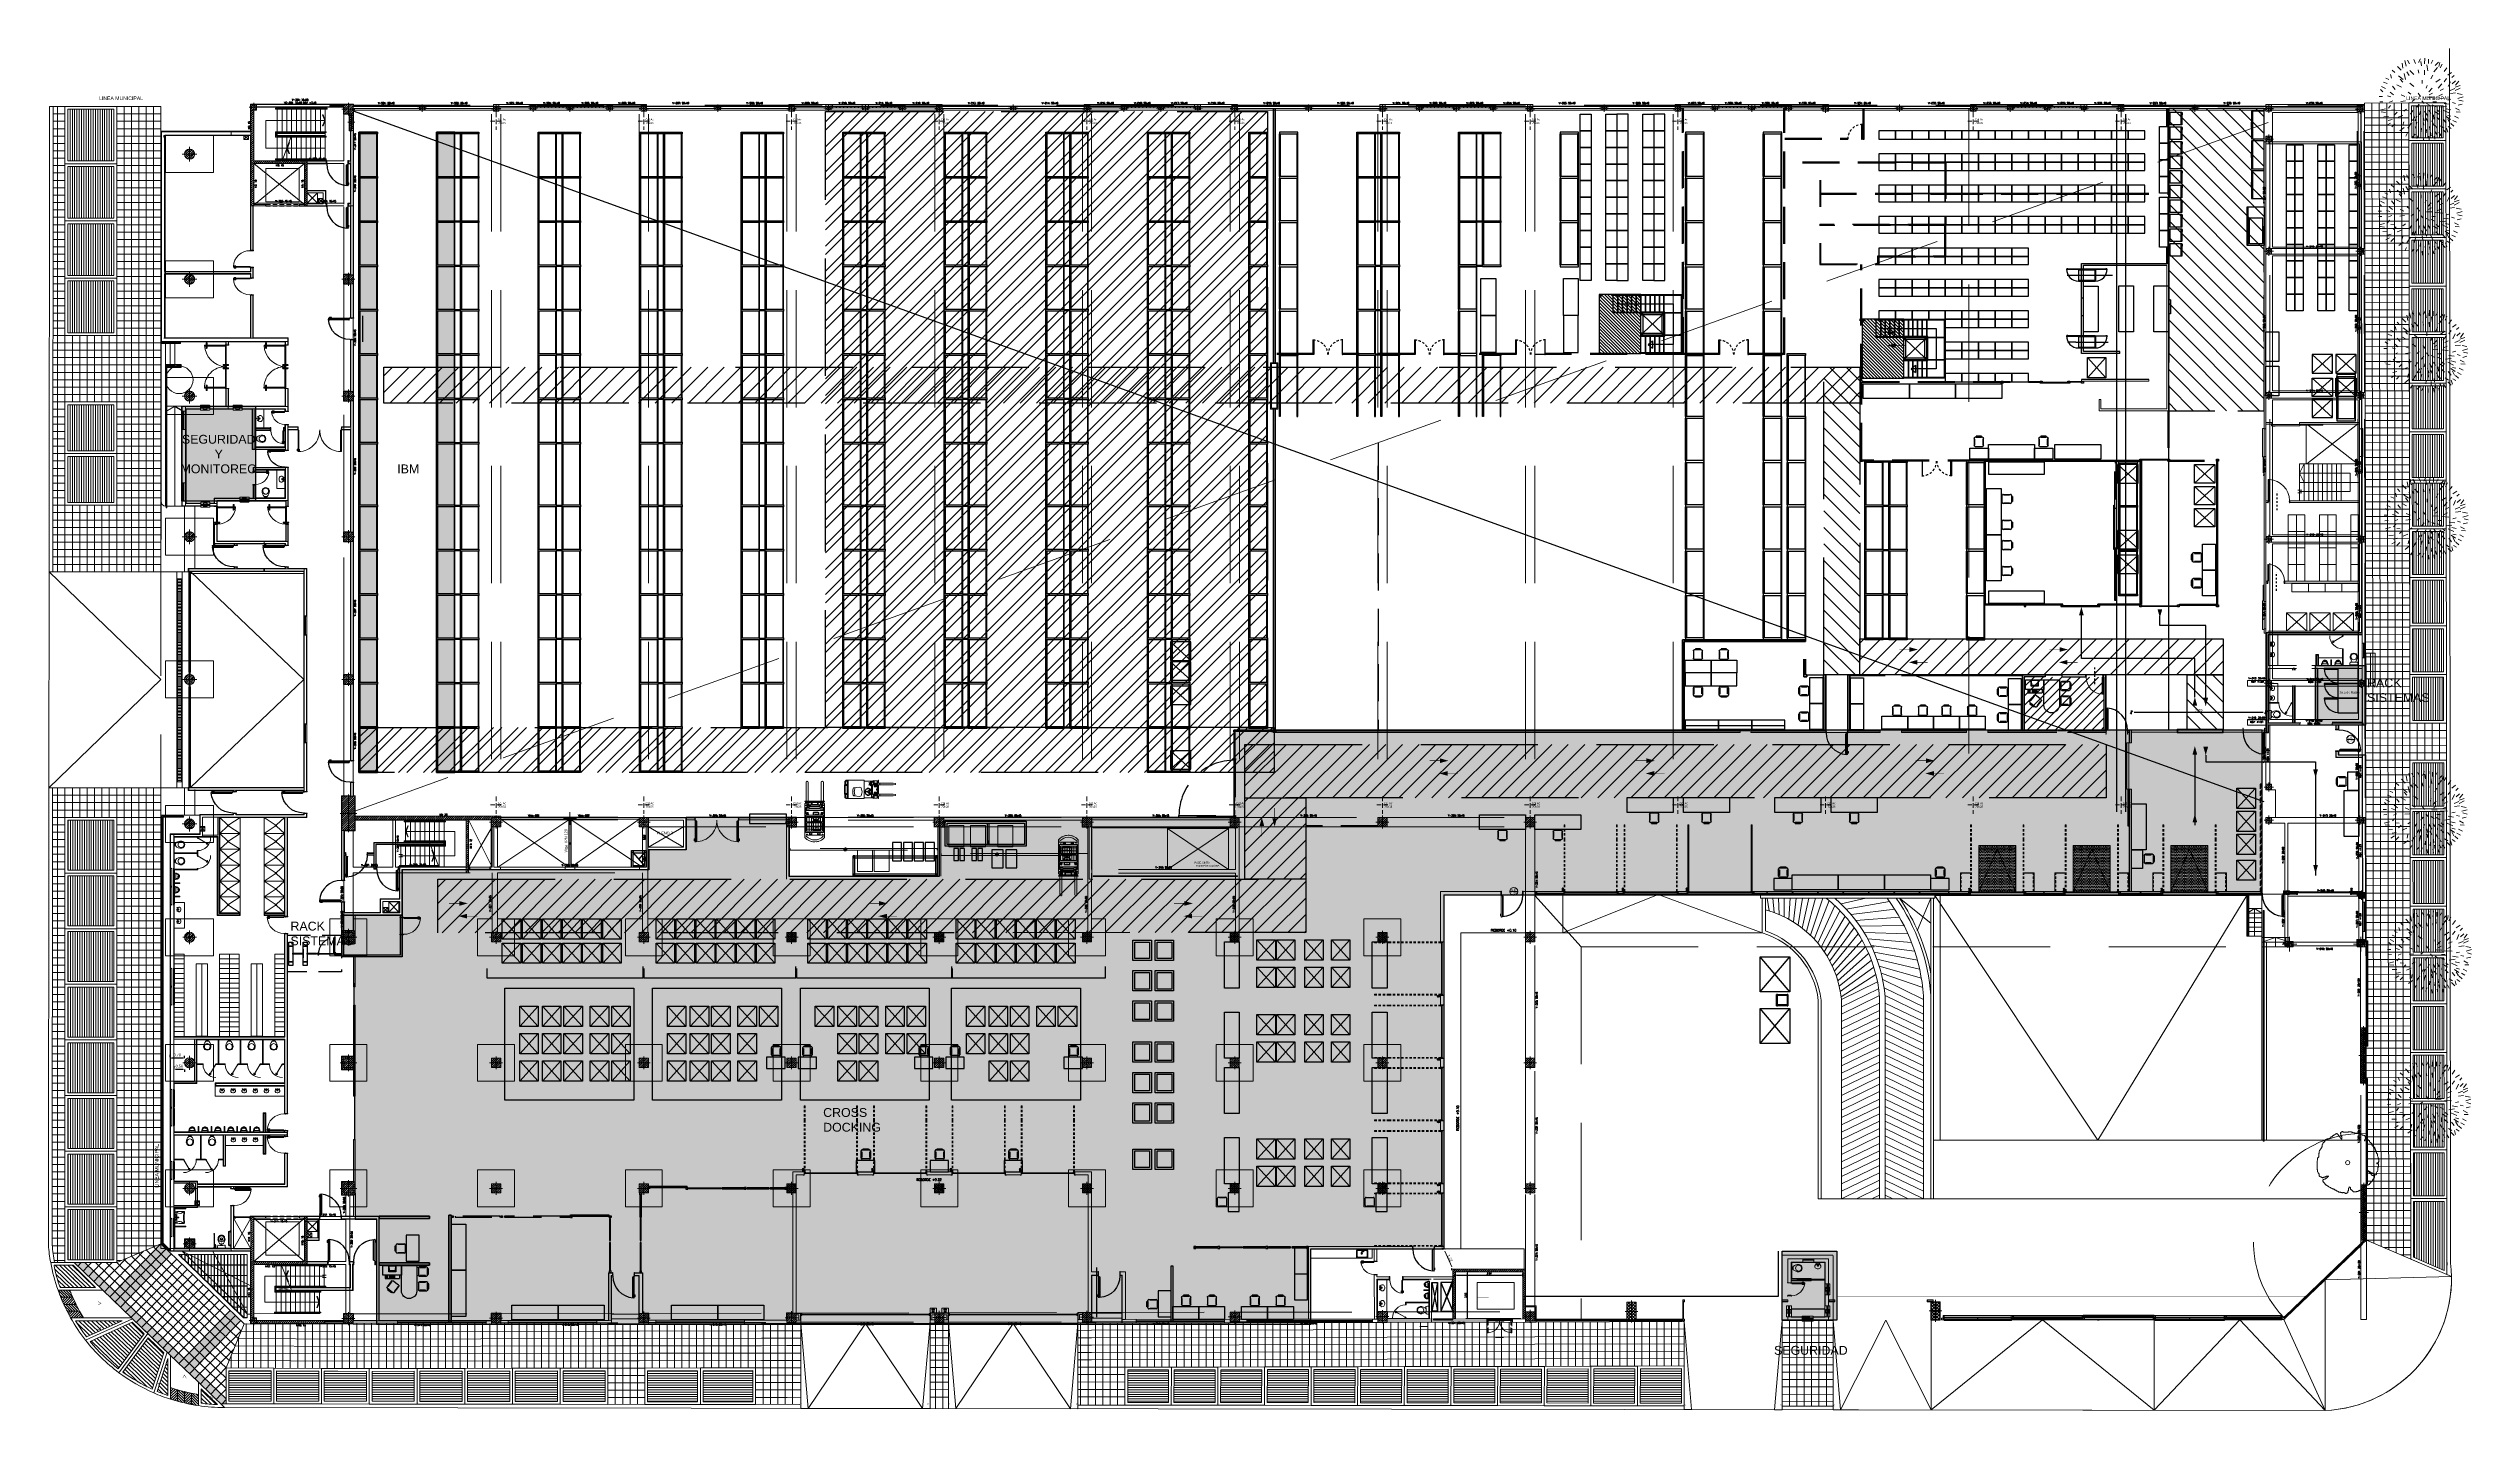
# Model space of a CAD drawing. Header units: millimetres. Extents: x 14 to 290, y 66 to 213.
# Drawn here: x 13.8 to 145, y 139.3 to 213.1 of the extents above; entities that cross this region are included whole.
import ezdxf
from ezdxf.enums import TextEntityAlignment as Align

# ---------------------------------------------------------------- set-up
doc = ezdxf.new("R2010")
doc.units = ezdxf.units.MM
for name, pattern in [('CENTERX2', [4, 2.5, -0.5, 0.5, -0.5]), ('CONTIN', [0]), ('HIDDEN', [9.525, 6.35, -3.175]), ('HIDDEN2', [0.1875, 0.125, -0.0625]), ('IRI-OCASA-Layout R 9$0$HIDDEN', [0.375, 0.25, -0.125]), ('MTPB00$0$HIDDEN', [0.375, 0.25, -0.125]), ('OCASA_TODAS_r08$0$ACAD_ISO10W100', [18, 12, -3, 0, -3]), ('OCASA_TODAS_r08$0$HIDDEN', [0.375, 0.25, -0.125]), ('OCASA_TODAS_r08$0$HIDDEN2', [0.1875, 0.125, -0.0625]), ('OCS12A-GLC02A01-R02 (PB)$0$HIDDEN', [9.525, 6.35, -3.175]), ('PIR13A-P-XREF-01-Apoyo$0$DASHDOT2', [12.7, 6.35, -3.175, 0, -3.175]), ('PTS_EXT', [0.06, 0.03, -0.03])]:
    doc.linetypes.add(name, pattern=pattern)
for name, color, linetype in [('1', 252, 'Continuous'), ('A- Rejas', 252, 'Continuous'), ('CARPINTERIA', 252, 'Continuous'), ('Carpintería', 252, 'Continuous'), ('IRI-OCASA-Layout R 9$0$OCA_Durlock', 252, 'Continuous'), ('IRI-OCASA-Layout R 9$0$OCA_EST-Bandeja', 252, 'Continuous'), ('IRI-OCASA-Layout R 9$0$OCA_EST-BASTIDOR', 252, 'Continuous'), ('IRI-OCASA-Layout R 9$0$OCA_EST-LARGUERO', 252, 'Continuous'), ('IRI-OCASA-Layout R 9$0$OCA_EST-UB', 252, 'Continuous'), ('IRI-OCASA-Layout R 9$0$OCA_Mobiliario', 252, 'Continuous'), ('IRI-OCASA-Layout R 9$0$OCA_Montacargas', 252, 'Continuous'), ('IRI-OCASA-Layout R 9$0$OCA_Racks', 252, 'Continuous'), ('IRI-OCASA-Layout R 9$0$OCA_Rejas', 252, 'IRI-OCASA-Layout R 9$0$HIDDEN')]:
    doc.layers.add(name, color=color, linetype=linetype)
for name, color, linetype, lineweight in [('20-EXISTENTES', 252, 'Continuous', 20), ('20-METALICO CORTE', 252, 'Continuous', 30), ('20-METALICO DETALLE GRIS', 252, 'Continuous', 5), ('A-Estructura Metalica', 252, 'Continuous', 18), ('COLUMNAS  30 x 30', 252, 'Continuous', 20), ('COLUMNAS 40 X 30', 252, 'Continuous', 20), ('DIMENSION', 3, 'Continuous', 25), ('Durlock', 252, 'Continuous', 50), ('EJES COL FE', 252, 'Continuous', 20), ('EQUIPAMIENTO', 252, 'Continuous', 13), ('IRI-OCASA-Layout R 9$0$CARP-BARRIDO', 252, 'Continuous', 9), ('IRI-OCASA-Layout R 9$0$CARP-HERRAJES', 252, 'Continuous', 9), ('IRI-OCASA-Layout R 9$0$CARP-HOJA', 252, 'Continuous', 9), ('IRI-OCASA-Layout R 9$0$CARPINTERIA', 252, 'Continuous', 15), ('IRI-OCASA-Layout R 9$0$CERRAMIENTO CHAPA', 252, 'Continuous', 9), ('IRI-OCASA-Layout R 9$0$MURO CERAMICO DE 8', 252, 'Continuous', 20), ('IRI-OCASA-Layout R 9$0$OCA-Paneles TERMICO', 252, 'Continuous', 15), ('IRI-OCASA-Layout R 9$0$OCA_Mamparas', 252, 'Continuous', 15), ('IRI-OCASA-Layout R 9$0$OCASA_TODAS_r08$0$CARPINTERIA', 252, 'Continuous', 15), ('IRI-OCASA-Layout R 9$0$REVESTIMIENTOS', 252, 'Continuous', 9), ('IRI-OCASA-Layout R 9$0$REVOQUES', 252, 'Continuous', 9), ('IRI-OCASA-Layout R 9$0$SANITARIOS', 252, 'Continuous', 9), ('IRI-OCASA-Layout R 9$0$TABIQUES PLACAS YESO', 252, 'Continuous', 20), ('IRI-OCASA-Layout R 9$0$TEXTOS', 252, 'Continuous', 9), ('OCASA-Flujo IN', 251, 'Continuous', 20), ('OCASA-Flujo OUT', 251, 'Continuous', 20), ('OCASA_TODAS_r06$0$CARP-HOJA', 252, 'Continuous', 20), ('OCASA_TODAS_r06$0$MURO BLOQUE CEMENTO 18', 252, 'Continuous', 20), ('OCASA_TODAS_r06$0$PASES ASCENSORES', 252, 'Continuous', 15), ('OCASA_TODAS_r06$0$VEREDA', 252, 'Continuous', 15), ('OCASA_TODAS_r08$0$30-IS. PLUVIALES', 252, 'Continuous', 20), ('OCASA_TODAS_r08$0$50-EXTRACCION', 252, 'Continuous', 20), ('OCASA_TODAS_r08$0$50-INYECCION', 252, 'Continuous', 20), ('OCASA_TODAS_r08$0$A_AUTOMOVIL', 252, 'Continuous', 15), ('OCASA_TODAS_r08$0$A_VENTANAS', 252, 'Continuous', 20), ('OCASA_TODAS_r08$0$ANTEPECHO', 252, 'Continuous', 20), ('OCASA_TODAS_r08$0$Arboles', 252, 'Continuous', 15), ('OCASA_TODAS_r08$0$BARANDAS', 252, 'Continuous', 20), ('OCASA_TODAS_r08$0$ca-hoja', 252, 'Continuous', 20), ('OCASA_TODAS_r08$0$CARP-BARRIDO', 252, 'Continuous', 15), ('OCASA_TODAS_r08$0$CARP-HERRAJES', 252, 'Continuous', 15), ('OCASA_TODAS_r08$0$CARP-HOJA', 252, 'Continuous', 20), ('OCASA_TODAS_r08$0$CARP-MARCO', 252, 'Continuous', 20), ('OCASA_TODAS_r08$0$CARPINTERIA', 252, 'Continuous', 15), ('OCASA_TODAS_r08$0$CERRAMIENTO CHAPA', 252, 'Continuous', 20), ('OCASA_TODAS_r08$0$CGC ARM 0.09', 252, 'Continuous', 15), ('OCASA_TODAS_r08$0$CGC ARM 0.20', 252, 'Continuous', 15), ('OCASA_TODAS_r08$0$CGC ARM 0.30', 252, 'Continuous', 15), ('OCASA_TODAS_r08$0$CGC COLUMNAS', 252, 'Continuous', 20), ('OCASA_TODAS_r08$0$CGC COLUMNAS EJES', 252, 'Continuous', 20), ('OCASA_TODAS_r08$0$CGC COLUMNAS HATCH', 252, 'Continuous', 20), ('OCASA_TODAS_r08$0$CGC HATCH', 252, 'Continuous', 15), ('OCASA_TODAS_r08$0$CGC TABIQUES', 252, 'Continuous', 20), ('OCASA_TODAS_r08$0$CGC TABIQUES REF', 252, 'Continuous', 20), ('OCASA_TODAS_r08$0$CGC VIGAS', 252, 'HIDDEN', 15), ('OCASA_TODAS_r08$0$CGC VIGAS REF', 252, 'Continuous', 15), ('OCASA_TODAS_r08$0$COLUMNAS ACERO', 252, 'Continuous', 20), ('OCASA_TODAS_r08$0$cotas parciales', 252, 'Continuous', 20), ('OCASA_TODAS_r08$0$DESCRIP COLUMNAS', 252, 'Continuous', 20), ('OCASA_TODAS_r08$0$DIM50', 252, 'Continuous', 15), ('OCASA_TODAS_r08$0$DINTELES', 252, 'OCASA_TODAS_r08$0$HIDDEN', 15), ('OCASA_TODAS_r08$0$EJE COL RED 50', 252, 'Continuous', 20), ('OCASA_TODAS_r08$0$EJES COL FE', 252, 'Continuous', 20), ('OCASA_TODAS_r08$0$EQUIPAMIENTO', 252, 'Continuous', 15), ('OCASA_TODAS_r08$0$ESCALERA', 252, 'Continuous', 20), ('OCASA_TODAS_r08$0$Estructura', 252, 'Continuous', 20), ('OCASA_TODAS_r08$0$HACH MURO', 252, 'Continuous', 15), ('OCASA_TODAS_r08$0$HERRERIA', 252, 'Continuous', 20), ('OCASA_TODAS_r08$0$L.M.', 252, 'Continuous', 20), ('OCASA_TODAS_r08$0$LINEA_DE_PROYECCION', 252, 'HIDDEN', 15), ('OCASA_TODAS_r08$0$MURO BLOQUE CEMENTO 12', 252, 'Continuous', 20), ('OCASA_TODAS_r08$0$MURO BLOQUE CEMENTO 18', 252, 'Continuous', 20), ('OCASA_TODAS_r08$0$MURO BLOQUE CEMENTO 6', 252, 'Continuous', 20), ('OCASA_TODAS_r08$0$MURO BLOQUE CEMENTO 8', 252, 'Continuous', 20), ('OCASA_TODAS_r08$0$MURO CEMENTO DE 12', 252, 'Continuous', 20), ('OCASA_TODAS_r08$0$MURO CERAMICO DE 12', 252, 'Continuous', 20), ('OCASA_TODAS_r08$0$MURO CERAMICO DE 18', 252, 'Continuous', 20), ('OCASA_TODAS_r08$0$MURO CERAMICO DE 8', 252, 'Continuous', 20), ('OCASA_TODAS_r08$0$MURO HOMIGON', 252, 'Continuous', 20), ('OCASA_TODAS_r08$0$MURO LADRILLO A LA VISTA', 252, 'Continuous', 20), ('OCASA_TODAS_r08$0$MURO LADRILLO COMUN', 252, 'Continuous', 20), ('OCASA_TODAS_r08$0$MURO LADRILLO VIDRIO', 252, 'Continuous', 20), ('OCASA_TODAS_r08$0$OCS12A-XREF-R02 (09-01-14)$0$MUROS CHAPA', 252, 'Continuous', 15), ('OCASA_TODAS_r08$0$PASES', 252, 'Continuous', 15), ('OCASA_TODAS_r08$0$PASES ASCENSORES', 252, 'Continuous', 15), ('OCASA_TODAS_r08$0$PERFILES 80 X 50', 252, 'Continuous', 20), ('OCASA_TODAS_r08$0$RAMPA', 252, 'Continuous', 15), ('OCASA_TODAS_r08$0$REVESTIMIENTOS', 252, 'Continuous', 20), ('OCASA_TODAS_r08$0$Revision', 251, 'Continuous', 20), ('OCASA_TODAS_r08$0$REVOQUES', 251, 'Continuous', 15), ('OCASA_TODAS_r08$0$SANITARIOS', 251, 'Continuous', 15), ('OCASA_TODAS_r08$0$SOLADO CEMENTO ALISADO 0.10', 251, 'Continuous', 15), ('OCASA_TODAS_r08$0$TABIQUES PLACAS YESO', 251, 'Continuous', 20), ('OCASA_TODAS_r08$0$VENTANAS', 251, 'Continuous', 15), ('OCASA_TODAS_r08$0$VEREDA', 251, 'Continuous', 15), ('OCASA_TODAS_r08$0$VIDRIO', 251, 'Continuous', 20), ('OCASA_TODAS_r08$0$Vista 1', 251, 'Continuous', 15), ('OCASA_TODAS_r08$0$Vista 2', 251, 'Continuous', 15), ('OCS12A-XREF-R02 (09-01-14)$0$30-VENTILACIÓN - EXTRACCION', 251, 'Continuous', 20), ('PIR13A-P-XREF-01-Apoyo$0$10-EJES-CARP', 251, 'PIR13A-P-XREF-01-Apoyo$0$DASHDOT2', 25), ('PIR13A-P-XREF-01-Apoyo$0$20-CARPINTERIAS BATIENTE', 251, 'Continuous', 9), ('SANITARIOS', 251, 'Continuous', 9), ('VISTA COLUMNAS', 251, 'Continuous', 15)]:
    doc.layers.add(name, color=color, linetype=linetype, lineweight=lineweight)
doc.styles.add('COTAS', font='romans.shx', dxfattribs={"width": 0.7})
doc.styles.add('IRI-OCASA-Layout R 9$0$Standard', font='arial.ttf')
doc.styles.add('OCASA_TODAS_r08$0$009-ECH-NUCLEOS-PB$0$ARIAL50', font='arial.ttf', dxfattribs={"height": 0.12})
doc.styles.add('OCASA_TODAS_r08$0$CGC .15', font='arial.ttf', dxfattribs={"width": 0.9, "height": 0.15})
doc.styles.add('OCASA_TODAS_r08$0$CYPETXT', font='romans__.ttf', dxfattribs={"height": 0.2})
doc.styles.add('OCASA_TODAS_r08$0$referencias', font='romans.shx', dxfattribs={"height": 0.18})
doc.styles.add('OCASA_TODAS_r08$0$ROMANS', font='romans.shx', dxfattribs={"width": 0.8})
doc.styles.add('OCASA_TODAS_r08$0$Standard', font='txt')
doc.dimstyles.new('EA1', dxfattribs={"dimscale": 50, "dimtxt": 0.002, "dimasz": 0.0027, "dimexe": 0.001, "dimexo": 0, "dimgap": 0, "dimtad": 0, "dimjust": 2, "dimzin": 0, "dimdsep": 46, "dimtxsty": 'COTAS', "dimblk1": 'NONE', "dimsah": 1, "dimcen": 0, "dimse1": 1, "dimsd1": 1, "dimclrd": 130, "dimclre": 12, "dimclrt": 256, "dimadec": 0, "dimazin": 0, "dimtfac": 1, "dimtmove": 0, "dimatfit": 3, "dimldrblk": 'NONE', "dimfxl": 0.001, "dimtvp": 1, "dimtolj": 1, "dimtzin": 0, "dimlwe": -1, "dimarcsym": 0})
doc.dimstyles.new('OCASA_TODAS_r08$0$CGC .15', dxfattribs={"dimscale": 0.5, "dimtxt": 0.15, "dimasz": 0.07, "dimexe": 0.2, "dimexo": 0.1, "dimgap": 0.1, "dimtad": 1, "dimzin": 1, "dimdsep": 46, "dimtxsty": 'OCASA_TODAS_r08$0$CGC .15', "dimcen": 0.2, "dimclrd": 256, "dimclre": 256, "dimclrt": 256, "dimadec": 0, "dimazin": 0, "dimtfac": 1, "dimtmove": 0, "dimatfit": 3, "dimfxl": 1, "dimlwd": -1, "dimarcsym": 0})
doc.dimstyles.new('OCASA_TODAS_r08$0$COTA50', dxfattribs={"dimscale": 0, "dimtxt": 0.1, "dimasz": 0.07, "dimexe": 0.1, "dimexo": 0, "dimgap": 0.05, "dimtad": 1, "dimzin": 4, "dimdsep": 46, "dimtxsty": 'OCASA_TODAS_r08$0$ROMANS', "dimblk1": 'OCASA_TODAS_r08$0$COTA_N', "dimblk2": 'OCASA_TODAS_r08$0$COTA_N', "dimsah": 1, "dimcen": 0.1, "dimclrd": 8, "dimclre": 8, "dimclrt": 7, "dimaunit": 1, "dimazin": 0, "dimtfac": 1, "dimtix": 1, "dimtmove": 2, "dimatfit": 3, "dimfxl": 0.1, "dimtolj": 1, "dimtzin": 4, "dimarcsym": 0})
doc.dimstyles.new('OCASA_TODAS_r08$0$COTAS-100', dxfattribs={"dimtxt": 0.15, "dimasz": 0.15, "dimexe": 0.1, "dimexo": 0.0625, "dimgap": 0.025, "dimtad": 1, "dimzin": 1, "dimdsep": 46, "dimtxsty": 'OCASA_TODAS_r08$0$Standard', "dimblk": 'OCASA_TODAS_r08$0$_OBLIQUE', "dimcen": 0.12, "dimdle": 0.1, "dimclrd": 252, "dimclre": 252, "dimclrt": 7, "dimaunit": 1, "dimadec": 5, "dimazin": 0, "dimtfac": 1, "dimtix": 1, "dimtmove": 2, "dimatfit": 3, "dimldrblk": 'OCASA_TODAS_r08$0$_OBLIQUE', "dimfxl": 1.25, "dimfxlon": 1, "dimlwd": -1, "dimarcsym": 0})
pattern_1 = [(45, (1107.25776, 392.10157), (-0.08306737, 0.08306737), []), (135, (1107.25776, 392.10157), (-0.08306737, -0.08306737), [])]
pattern_2 = [(0, (0.63575, 116.33001), (0, 0.125), [])]

# ---------------------------------------------------------------- blocks, each defined once
blk = doc.blocks.new('OCASA_TODAS_r08$0$EJES_DE_LA_COLUMNA')
at = {"layer": 'OCASA_TODAS_r08$0$CGC COLUMNAS EJES'}
for p, q in [((0, -0.5), (0, 0.5)), ((-0.5, 0), (0.5, 0))]:
    blk.add_line(p, q, dxfattribs=at)
blk = doc.blocks.new('OCASA_TODAS_r08$0$Estructura PB para Arquitectura')
at = {"layer": 'OCASA_TODAS_r08$0$CGC COLUMNAS HATCH'}
h = blk.add_hatch(dxfattribs=at)
h.set_pattern_fill('ANSI31', color=256, scale=0.01, style=0)
h.set_pattern_definition([(45, (1107.38323, 392.001568), (-0.02245064, 0.02245064), [])])
h.paths.add_polyline_path([(1120.258289, 398.221496), (1120.408289, 398.221496), (1120.408289, 398.296496), (1120.258289, 398.296496)])
h.paths.add_polyline_path([(1120.258289, 398.296496), (1120.408289, 398.296496), (1120.408289, 398.371496), (1120.258289, 398.371496)])
h.paths.add_polyline_path([(1120.258289, 398.296496), (1120.258289, 398.371496), (1120.108289, 398.371496), (1120.108289, 398.296496)])
h.paths.add_polyline_path([(1120.108289, 398.296496), (1120.108289, 398.221496), (1120.258289, 398.221496), (1120.258289, 398.296496)])
h = blk.add_hatch(dxfattribs=at)
h.set_pattern_fill('ANSI37', color=256, scale=0.037, style=0)
h.set_pattern_definition(pattern_1)
h.paths.add_polyline_path([(1177.99583, 372.091745), (1177.74583, 372.091745), (1177.74583, 371.591745), (1177.99583, 371.591745)])
h.paths.add_polyline_path([(1177.99583, 371.591745), (1177.74583, 371.591745), (1177.74583, 371.091745), (1177.99583, 371.091745)])
h.paths.add_polyline_path([(1177.74583, 371.591745), (1177.49583, 371.591745), (1177.49583, 371.091745), (1177.74583, 371.091745)])
h.paths.add_polyline_path([(1177.49583, 371.591745), (1177.74583, 371.591745), (1177.74583, 372.091745), (1177.49583, 372.091745)])
h = blk.add_hatch(dxfattribs=at)
h.set_pattern_fill('ANSI37', color=256, scale=0.037, style=0)
h.set_pattern_definition(pattern_1)
h.paths.add_polyline_path([(1194.460826, 371.623373), (1194.210826, 371.623373), (1194.210826, 371.123373), (1194.460826, 371.123373)])
h.paths.add_polyline_path([(1193.960826, 371.123373), (1194.210826, 371.123373), (1194.210826, 371.623373), (1193.960826, 371.623373)])
h.paths.add_polyline_path([(1194.210826, 372.123373), (1193.960826, 372.123373), (1193.960826, 371.623373), (1194.210826, 371.623373)])
h.paths.add_polyline_path([(1194.460826, 372.123373), (1194.210826, 372.123373), (1194.210826, 371.623373), (1194.460826, 371.623373)])
at = {"layer": 'OCASA_TODAS_r08$0$CGC COLUMNAS'}
for points in [[(1102.981658, 436.671327), (1103.281658, 436.671327), (1103.281658, 436.971327), (1102.981658, 436.971327), (1102.981658, 436.671327)], [(1102.981658, 436.671327), (1103.281658, 436.671327), (1103.281658, 436.971327), (1102.981658, 436.971327), (1102.981658, 436.671327)], [(1108.008588, 436.471425), (1108.508588, 436.471425), (1108.508588, 436.971425), (1108.008588, 436.971425), (1108.008588, 436.471425)], [(1108.008588, 436.471425), (1108.508588, 436.471425), (1108.508588, 436.971425), (1108.008588, 436.971425), (1108.008588, 436.471425)], [(1108.008588, 436.471425), (1108.508588, 436.471425), (1108.508588, 436.971425), (1108.008588, 436.971425), (1108.008588, 436.471425)], [(1108.008588, 436.471425), (1108.508588, 436.471425), (1108.508588, 436.971425), (1108.008588, 436.971425), (1108.008588, 436.471425)], [(1108.328588, 435.571425), (1108.508588, 435.571425), (1108.508588, 436.471425), (1108.328588, 436.471425), (1108.328588, 435.571425)], [(1108.328588, 435.571425), (1108.508588, 435.571425), (1108.508588, 436.471425), (1108.328588, 436.471425), (1108.328588, 435.571425)], [(1112.108901, 436.671425), (1112.408901, 436.671425), (1112.408901, 436.871425), (1112.108901, 436.871425), (1112.108901, 436.671425)], [(1112.108901, 436.671425), (1112.408901, 436.671425), (1112.408901, 436.871425), (1112.108901, 436.871425), (1112.108901, 436.671425)], [(1116.109021, 436.621705), (1116.409021, 436.621705), (1116.409021, 436.871705), (1116.109021, 436.871705), (1116.109021, 436.621705)], [(1116.109021, 436.621705), (1116.409021, 436.621705), (1116.409021, 436.871705), (1116.109021, 436.871705), (1116.109021, 436.621705)], [(1118.108571, 436.671705), (1118.408571, 436.671705), (1118.408571, 436.871705), (1118.108571, 436.871705), (1118.108571, 436.671705)], [(1118.108571, 436.671705), (1118.408571, 436.671705), (1118.408571, 436.871705), (1118.108571, 436.871705), (1118.108571, 436.671705)], [(1120.108901, 436.671705), (1120.408901, 436.671705), (1120.408901, 436.871705), (1120.108901, 436.871705), (1120.108901, 436.671705)], [(1120.108901, 436.671705), (1120.408901, 436.671705), (1120.408901, 436.871705), (1120.108901, 436.871705), (1120.108901, 436.671705)], [(1122.258571, 436.671705), (1122.558571, 436.671705), (1122.558571, 436.871705), (1122.258571, 436.871705), (1122.258571, 436.671705)], [(1122.258571, 436.671705), (1122.558571, 436.671705), (1122.558571, 436.871705), (1122.258571, 436.871705), (1122.258571, 436.671705)], [(1124.109021, 436.621705), (1124.409021, 436.621705), (1124.409021, 436.871705), (1124.109021, 436.871705), (1124.109021, 436.621705)], [(1124.109021, 436.621705), (1124.409021, 436.621705), (1124.409021, 436.871705), (1124.109021, 436.871705), (1124.109021, 436.621705)], [(1128.108901, 436.671705), (1128.408901, 436.671705), (1128.408901, 436.871705), (1128.108901, 436.871705), (1128.108901, 436.671705)], [(1128.108901, 436.671705), (1128.408901, 436.671705), (1128.408901, 436.871705), (1128.108901, 436.871705), (1128.108901, 436.671705)], [(1132.109021, 436.621705), (1132.409021, 436.621705), (1132.409021, 436.871705), (1132.109021, 436.871705), (1132.109021, 436.621705)], [(1132.109021, 436.621705), (1132.409021, 436.621705), (1132.409021, 436.871705), (1132.109021, 436.871705), (1132.109021, 436.621705)], [(1134.108573, 436.671705), (1134.408573, 436.671705), (1134.408573, 436.871705), (1134.108573, 436.871705), (1134.108573, 436.671705)], [(1134.108573, 436.671705), (1134.408573, 436.671705), (1134.408573, 436.871705), (1134.108573, 436.871705), (1134.108573, 436.671705)], [(1136.108901, 436.671705), (1136.408901, 436.671705), (1136.408901, 436.871705), (1136.108901, 436.871705), (1136.108901, 436.671705)], [(1136.108901, 436.671705), (1136.408901, 436.671705), (1136.408901, 436.871705), (1136.108901, 436.871705), (1136.108901, 436.671705)], [(1138.108573, 436.671705), (1138.408573, 436.671705), (1138.408573, 436.871705), (1138.108573, 436.871705), (1138.108573, 436.671705)], [(1138.108573, 436.671705), (1138.408573, 436.671705), (1138.408573, 436.871705), (1138.108573, 436.871705), (1138.108573, 436.671705)], [(1140.108909, 436.621705), (1140.408909, 436.621705), (1140.408909, 436.871705), (1140.108909, 436.871705), (1140.108909, 436.621705)], [(1140.108909, 436.621705), (1140.408909, 436.621705), (1140.408909, 436.871705), (1140.108909, 436.871705), (1140.108909, 436.621705)], [(1144.108901, 436.671705), (1144.408901, 436.671705), (1144.408901, 436.871705), (1144.108901, 436.871705), (1144.108901, 436.671705)], [(1144.108901, 436.671705), (1144.408901, 436.671705), (1144.408901, 436.871705), (1144.108901, 436.871705), (1144.108901, 436.671705)], [(1148.109021, 436.621705), (1148.409021, 436.621705), (1148.409021, 436.871705), (1148.109021, 436.871705), (1148.109021, 436.621705)], [(1148.109021, 436.621705), (1148.409021, 436.621705), (1148.409021, 436.871705), (1148.109021, 436.871705), (1148.109021, 436.621705)], [(1150.108574, 436.671705), (1150.408574, 436.671705), (1150.408574, 436.871705), (1150.108574, 436.871705), (1150.108574, 436.671705)], [(1150.108574, 436.671705), (1150.408574, 436.671705), (1150.408574, 436.871705), (1150.108574, 436.871705), (1150.108574, 436.671705)], [(1152.108902, 436.671705), (1152.408902, 436.671705), (1152.408902, 436.871705), (1152.108902, 436.871705), (1152.108902, 436.671705)], [(1152.108902, 436.671705), (1152.408902, 436.671705), (1152.408902, 436.871705), (1152.108902, 436.871705), (1152.108902, 436.671705)], [(1154.108574, 436.671705), (1154.408574, 436.671705), (1154.408574, 436.871705), (1154.108574, 436.871705), (1154.108574, 436.671705)], [(1154.108574, 436.671705), (1154.408574, 436.671705), (1154.408574, 436.871705), (1154.108574, 436.871705), (1154.108574, 436.671705)], [(1156.109021, 436.621543), (1156.409021, 436.621543), (1156.409021, 436.871543), (1156.109021, 436.871543), (1156.109021, 436.621543)], [(1156.109021, 436.621543), (1156.409021, 436.621543), (1156.409021, 436.871543), (1156.109021, 436.871543), (1156.109021, 436.621543)], [(1160.108901, 436.671705), (1160.408901, 436.671705), (1160.408901, 436.871705), (1160.108901, 436.871705), (1160.108901, 436.671705)], [(1160.108901, 436.671705), (1160.408901, 436.671705), (1160.408901, 436.871705), (1160.108901, 436.871705), (1160.108901, 436.671705)], [(1164.108909, 436.621705), (1164.408909, 436.621705), (1164.408909, 436.871705), (1164.108909, 436.871705), (1164.108909, 436.621705)], [(1164.108909, 436.621705), (1164.408909, 436.621705), (1164.408909, 436.871705), (1164.108909, 436.871705), (1164.108909, 436.621705)], [(1166.108573, 436.671705), (1166.408573, 436.671705), (1166.408573, 436.871705), (1166.108573, 436.871705), (1166.108573, 436.671705)], [(1166.108573, 436.671705), (1166.408573, 436.671705), (1166.408573, 436.871705), (1166.108573, 436.871705), (1166.108573, 436.671705)], [(1168.108901, 436.671705), (1168.408901, 436.671705), (1168.408901, 436.871705), (1168.108901, 436.871705), (1168.108901, 436.671705)], [(1168.108901, 436.671705), (1168.408901, 436.671705), (1168.408901, 436.871705), (1168.108901, 436.871705), (1168.108901, 436.671705)], [(1170.108573, 436.671705), (1170.408573, 436.671705), (1170.408573, 436.871705), (1170.108573, 436.871705), (1170.108573, 436.671705)], [(1170.108573, 436.671705), (1170.408573, 436.671705), (1170.408573, 436.871705), (1170.108573, 436.871705), (1170.108573, 436.671705)], [(1172.108909, 436.621705), (1172.408909, 436.621705), (1172.408909, 436.871705), (1172.108909, 436.871705), (1172.108909, 436.621705)], [(1172.108909, 436.621705), (1172.408909, 436.621705), (1172.408909, 436.871705), (1172.108909, 436.871705), (1172.108909, 436.621705)], [(1176.108901, 436.671705), (1176.408901, 436.671705), (1176.408901, 436.871705), (1176.108901, 436.871705), (1176.108901, 436.671705)], [(1176.108901, 436.671705), (1176.408901, 436.671705), (1176.408901, 436.871705), (1176.108901, 436.871705), (1176.108901, 436.671705)], [(1180.108909, 436.621705), (1180.408909, 436.621705), (1180.408909, 436.871705), (1180.108909, 436.871705), (1180.108909, 436.621705)], [(1180.108909, 436.621705), (1180.408909, 436.621705), (1180.408909, 436.871705), (1180.108909, 436.871705), (1180.108909, 436.621705)], [(1182.108573, 436.671324), (1182.408573, 436.671324), (1182.408573, 436.871324), (1182.108573, 436.871324), (1182.108573, 436.671324)], [(1182.108573, 436.671324), (1182.408573, 436.671324), (1182.408573, 436.871324), (1182.108573, 436.871324), (1182.108573, 436.671324)], [(1184.108901, 436.671705), (1184.408901, 436.671705), (1184.408901, 436.871705), (1184.108901, 436.871705), (1184.108901, 436.671705)], [(1184.108901, 436.671705), (1184.408901, 436.671705), (1184.408901, 436.871705), (1184.108901, 436.871705), (1184.108901, 436.671705)], [(1186.108573, 436.671705), (1186.408573, 436.671705), (1186.408573, 436.871705), (1186.108573, 436.871705), (1186.108573, 436.671705)], [(1186.108573, 436.671705), (1186.408573, 436.671705), (1186.408573, 436.871705), (1186.108573, 436.871705), (1186.108573, 436.671705)], [(1188.108909, 436.621705), (1188.408909, 436.621705), (1188.408909, 436.871705), (1188.108909, 436.871705), (1188.108909, 436.621705)], [(1188.108909, 436.621705), (1188.408909, 436.621705), (1188.408909, 436.871705), (1188.108909, 436.871705), (1188.108909, 436.621705)], [(1192.108901, 436.671705), (1192.408901, 436.671705), (1192.408901, 436.871705), (1192.108901, 436.871705), (1192.108901, 436.671705)], [(1192.108901, 436.671705), (1192.408901, 436.671705), (1192.408901, 436.871705), (1192.108901, 436.871705), (1192.108901, 436.671705)], [(1196.109021, 436.621705), (1196.409021, 436.621705), (1196.409021, 436.871705), (1196.109021, 436.871705), (1196.109021, 436.621705)], [(1196.109021, 436.621705), (1196.409021, 436.621705), (1196.409021, 436.871705), (1196.109021, 436.871705), (1196.109021, 436.621705)], [(1198.108573, 436.671705), (1198.408573, 436.671705), (1198.408573, 436.871705), (1198.108573, 436.871705), (1198.108573, 436.671705)], [(1198.108573, 436.671705), (1198.408573, 436.671705), (1198.408573, 436.871705), (1198.108573, 436.871705), (1198.108573, 436.671705)], [(1200.108631, 436.671705), (1200.408631, 436.671705), (1200.408631, 436.871705), (1200.108631, 436.871705), (1200.108631, 436.671705)], [(1200.108631, 436.671705), (1200.408631, 436.671705), (1200.408631, 436.871705), (1200.108631, 436.871705), (1200.108631, 436.671705)], [(1202.108573, 436.671324), (1202.408573, 436.671324), (1202.408573, 436.871324), (1202.108573, 436.871324), (1202.108573, 436.671324)], [(1202.108573, 436.671324), (1202.408573, 436.671324), (1202.408573, 436.871324), (1202.108573, 436.871324), (1202.108573, 436.671324)], [(1204.108638, 436.621705), (1204.408638, 436.621705), (1204.408638, 436.871705), (1204.108638, 436.871705), (1204.108638, 436.621705)], [(1204.108638, 436.621705), (1204.408638, 436.621705), (1204.408638, 436.871705), (1204.108638, 436.871705), (1204.108638, 436.621705)], [(1208.108631, 436.671705), (1208.408631, 436.671705), (1208.408631, 436.871705), (1208.108631, 436.871705), (1208.108631, 436.671705)], [(1208.108631, 436.671705), (1208.408631, 436.671705), (1208.408631, 436.871705), (1208.108631, 436.871705), (1208.108631, 436.671705)], [(1212.108638, 436.621705), (1212.408638, 436.621705), (1212.408638, 436.871705), (1212.108638, 436.871705), (1212.108638, 436.621705)], [(1212.108638, 436.621705), (1212.408638, 436.621705), (1212.408638, 436.871705), (1212.108638, 436.871705), (1212.108638, 436.621705)], [(1217.050375, 436.571705), (1217.350375, 436.571705), (1217.350375, 436.871705), (1217.050375, 436.871705), (1217.050375, 436.571705)], [(1217.050375, 436.571705), (1217.350375, 436.571705), (1217.350375, 436.871705), (1217.050375, 436.871705), (1217.050375, 436.571705)], [(1212.108624, 434.951689), (1212.408624, 434.951689), (1212.408624, 435.251689), (1212.108624, 435.251689), (1212.108624, 434.951689)], [(1212.108624, 434.951689), (1212.408624, 434.951689), (1212.408624, 435.251689), (1212.108624, 435.251689), (1212.108624, 434.951689)], [(1212.108599, 428.871653), (1212.408599, 428.871653), (1212.408599, 429.171653), (1212.108599, 429.171653), (1212.108599, 428.871653)], [(1212.108599, 428.871653), (1212.408599, 428.871653), (1212.408599, 429.171653), (1212.108599, 429.171653), (1212.108599, 428.871653)], [(1217.065543, 428.871028), (1217.365543, 428.871028), (1217.365543, 429.171028), (1217.065543, 429.171028), (1217.065543, 428.871028)], [(1217.065543, 428.871028), (1217.365543, 428.871028), (1217.365543, 429.171028), (1217.065543, 429.171028), (1217.065543, 428.871028)], [(1108.008501, 427.255255), (1108.508501, 427.255255), (1108.508501, 427.755255), (1108.008501, 427.755255), (1108.008501, 427.255255)], [(1108.008501, 427.255255), (1108.508501, 427.255255), (1108.508501, 427.755255), (1108.008501, 427.755255), (1108.008501, 427.255255)], [(1108.008468, 420.928705), (1108.508468, 420.928705), (1108.508468, 421.428705), (1108.008468, 421.428705), (1108.008468, 420.928705)], [(1108.008468, 420.928705), (1108.508468, 420.928705), (1108.508468, 421.428705), (1108.008468, 421.428705), (1108.008468, 420.928705)], [(1212.108599, 421.071629), (1212.408599, 421.071629), (1212.408599, 421.371629), (1212.108599, 421.371629), (1212.108599, 421.071629)], [(1212.108599, 421.071629), (1212.408599, 421.071629), (1212.408599, 421.371629), (1212.108599, 421.371629), (1212.108599, 421.071629)], [(1217.080424, 421.070766), (1217.380424, 421.070766), (1217.380424, 421.370766), (1217.080424, 421.370766), (1217.080424, 421.070766)], [(1217.080424, 421.070766), (1217.380424, 421.070766), (1217.380424, 421.370766), (1217.080424, 421.370766), (1217.080424, 421.070766)], [(1108.008427, 413.309705), (1108.508427, 413.309705), (1108.508427, 413.809705), (1108.008427, 413.809705), (1108.008427, 413.309705)], [(1108.008427, 413.309705), (1108.508427, 413.309705), (1108.508427, 413.809705), (1108.008427, 413.809705), (1108.008427, 413.309705)], [(1212.108445, 413.271652), (1212.408445, 413.271652), (1212.408445, 413.571652), (1212.108445, 413.571652), (1212.108445, 413.271652)], [(1212.108445, 413.271652), (1212.408445, 413.271652), (1212.408445, 413.571652), (1212.108445, 413.571652), (1212.108445, 413.271652)], [(1217.095305, 413.270765), (1217.395305, 413.270765), (1217.395305, 413.570765), (1217.095305, 413.570765), (1217.095305, 413.270765)], [(1217.095305, 413.270765), (1217.395305, 413.270765), (1217.395305, 413.570765), (1217.095305, 413.570765), (1217.095305, 413.270765)], [(1108.008384, 405.580697), (1108.508384, 405.580697), (1108.508384, 406.080697), (1108.008384, 406.080697), (1108.008384, 405.580697)], [(1108.008384, 405.580697), (1108.508384, 405.580697), (1108.508384, 406.080697), (1108.008384, 406.080697), (1108.008384, 405.580697)], [(1212.108445, 405.471627), (1212.408445, 405.471627), (1212.408445, 405.771627), (1212.108445, 405.771627), (1212.108445, 405.471627)], [(1212.108445, 405.471627), (1212.408445, 405.471627), (1212.408445, 405.771627), (1212.108445, 405.771627), (1212.108445, 405.471627)], [(1217.110187, 405.47084), (1217.410187, 405.47084), (1217.410187, 405.77084), (1217.110187, 405.77084), (1217.110187, 405.47084)], [(1217.110187, 405.47084), (1217.410187, 405.47084), (1217.410187, 405.77084), (1217.110187, 405.77084), (1217.110187, 405.47084)], [(1107.908352, 397.651382), (1108.608352, 397.651382), (1108.608352, 399.501382), (1107.908352, 399.501382), (1107.908352, 397.651382)], [(1212.108433, 399.851689), (1212.408433, 399.851689), (1212.408433, 400.151689), (1212.108433, 400.151689), (1212.108433, 399.851689)], [(1212.108433, 399.851689), (1212.408433, 399.851689), (1212.408433, 400.151689), (1212.108433, 400.151689), (1212.108433, 399.851689)], [(1116.008231, 397.851496), (1116.508231, 397.851496), (1116.508231, 398.351496), (1116.008231, 398.351496), (1116.008231, 397.851496)], [(1116.008231, 397.851496), (1116.508231, 397.851496), (1116.508231, 398.351496), (1116.008231, 398.351496), (1116.008231, 397.851496)], [(1124.008348, 397.851474), (1124.508348, 397.851474), (1124.508348, 398.351474), (1124.008348, 398.351474), (1124.008348, 397.851474)], [(1124.008348, 397.851474), (1124.508348, 397.851474), (1124.508348, 398.351474), (1124.008348, 398.351474), (1124.008348, 397.851474)], [(1132.008264, 397.851474), (1132.508264, 397.851474), (1132.508264, 398.351474), (1132.008264, 398.351474), (1132.008264, 397.851474)], [(1132.008264, 397.851474), (1132.508264, 397.851474), (1132.508264, 398.351474), (1132.008264, 398.351474), (1132.008264, 397.851474)], [(1140.008264, 397.851474), (1140.508264, 397.851474), (1140.508264, 398.351474), (1140.008264, 398.351474), (1140.008264, 397.851474)], [(1140.008264, 397.851474), (1140.508264, 397.851474), (1140.508264, 398.351474), (1140.008264, 398.351474), (1140.008264, 397.851474)], [(1148.008264, 397.851474), (1148.508264, 397.851474), (1148.508264, 398.351474), (1148.008264, 398.351474), (1148.008264, 397.851474)], [(1148.008264, 397.851474), (1148.508264, 397.851474), (1148.508264, 398.351474), (1148.008264, 398.351474), (1148.008264, 397.851474)], [(1156.008264, 397.851474), (1156.508264, 397.851474), (1156.508264, 398.351474), (1156.008264, 398.351474), (1156.008264, 397.851474)], [(1156.008264, 397.851474), (1156.508264, 397.851474), (1156.508264, 398.351474), (1156.008264, 398.351474), (1156.008264, 397.851474)], [(1164.008264, 397.851474), (1164.508264, 397.851474), (1164.508264, 398.351474), (1164.008264, 398.351474), (1164.008264, 397.851474)], [(1164.008264, 397.851474), (1164.508264, 397.851474), (1164.508264, 398.351474), (1164.008264, 398.351474), (1164.008264, 397.851474)], [(1172.008264, 397.851474), (1172.508264, 397.851474), (1172.508264, 398.351474), (1172.008264, 398.351474), (1172.008264, 397.851474)], [(1172.008264, 397.851474), (1172.508264, 397.851474), (1172.508264, 398.351474), (1172.008264, 398.351474), (1172.008264, 397.851474)], [(1212.10877, 398.051589), (1212.40877, 398.051589), (1212.40877, 398.351589), (1212.10877, 398.351589), (1212.10877, 398.051589)], [(1212.10877, 398.051589), (1212.40877, 398.051589), (1212.40877, 398.351589), (1212.10877, 398.351589), (1212.10877, 398.051589)], [(1217.044191, 398.051567), (1217.344191, 398.051567), (1217.344191, 398.351567), (1217.044191, 398.351567), (1217.044191, 398.051567)], [(1217.044191, 398.051567), (1217.344191, 398.051567), (1217.344191, 398.351567), (1217.044191, 398.351567), (1217.044191, 398.051567)], [(1213.182698, 394.171705), (1213.382698, 394.171705), (1213.382698, 394.371705), (1213.182698, 394.371705)], [(1217.131945, 393.990818), (1217.431945, 393.990818), (1217.431945, 394.290818), (1217.131945, 394.290818), (1217.131945, 393.990818)], [(1107.908231, 391.512974), (1108.608231, 391.512974), (1108.608231, 392.212974), (1107.908231, 392.212974), (1107.908231, 391.512974)], [(1108.008231, 391.612974), (1108.508231, 391.612974), (1108.508231, 392.112974), (1108.008231, 392.112974), (1108.008231, 391.612974)], [(1116.008231, 391.612974), (1116.508231, 391.612974), (1116.508231, 392.112974), (1116.008231, 392.112974), (1116.008231, 391.612974)], [(1116.008231, 391.612974), (1116.508231, 391.612974), (1116.508231, 392.112974), (1116.008231, 392.112974), (1116.008231, 391.612974)], [(1124.008231, 391.612974), (1124.508231, 391.612974), (1124.508231, 392.112974), (1124.008231, 392.112974), (1124.008231, 391.612974)], [(1124.008231, 391.612974), (1124.508231, 391.612974), (1124.508231, 392.112974), (1124.008231, 392.112974), (1124.008231, 391.612974)], [(1132.008231, 391.612974), (1132.508231, 391.612974), (1132.508231, 392.112974), (1132.008231, 392.112974), (1132.008231, 391.612974)], [(1140.00823, 391.612974), (1140.50823, 391.612974), (1140.50823, 392.112974), (1140.00823, 392.112974), (1140.00823, 391.612974)], [(1148.008231, 391.612974), (1148.508231, 391.612974), (1148.508231, 392.112974), (1148.008231, 392.112974), (1148.008231, 391.612974)], [(1156.008231, 391.612974), (1156.508231, 391.612974), (1156.508231, 392.112974), (1156.008231, 392.112974), (1156.008231, 391.612974)], [(1164.008231, 391.612974), (1164.508231, 391.612974), (1164.508231, 392.112974), (1164.008231, 392.112974), (1164.008231, 391.612974)], [(1172.008231, 391.612974), (1172.508231, 391.612974), (1172.508231, 392.112974), (1172.008231, 392.112974), (1172.008231, 391.612974)], [(1172.008231, 391.612974), (1172.508231, 391.612974), (1172.508231, 392.112974), (1172.008231, 392.112974), (1172.008231, 391.612974)], [(1213.182698, 391.441466), (1213.382698, 391.441466), (1213.382698, 391.641466), (1213.182698, 391.641466)], [(1217.037145, 391.440878), (1217.437145, 391.440878), (1217.437145, 391.740878), (1217.037145, 391.740878), (1217.037145, 391.440878)], [(1217.235276, 383.955828), (1217.535276, 383.955828), (1217.535276, 386.955828), (1217.235276, 386.955828), (1217.235276, 383.955828)], [(1107.908194, 384.712974), (1108.608194, 384.712974), (1108.608194, 385.412974), (1107.908194, 385.412974), (1107.908194, 384.712974)], [(1108.008194, 384.812974), (1108.508194, 384.812974), (1108.508194, 385.312974), (1108.008194, 385.312974), (1108.008194, 384.812974)], [(1116.008194, 384.812974), (1116.508194, 384.812974), (1116.508194, 385.312974), (1116.008194, 385.312974), (1116.008194, 384.812974)], [(1116.008194, 384.812974), (1116.508194, 384.812974), (1116.508194, 385.312974), (1116.008194, 385.312974), (1116.008194, 384.812974)], [(1124.008194, 384.812974), (1124.508194, 384.812974), (1124.508194, 385.312974), (1124.008194, 385.312974), (1124.008194, 384.812974)], [(1124.008194, 384.812974), (1124.508194, 384.812974), (1124.508194, 385.312974), (1124.008194, 385.312974), (1124.008194, 384.812974)], [(1132.008194, 384.812974), (1132.508194, 384.812974), (1132.508194, 385.312974), (1132.008194, 385.312974), (1132.008194, 384.812974)], [(1132.008194, 384.812974), (1132.508194, 384.812974), (1132.508194, 385.312974), (1132.008194, 385.312974), (1132.008194, 384.812974)], [(1140.008194, 384.812974), (1140.508194, 384.812974), (1140.508194, 385.312974), (1140.008194, 385.312974), (1140.008194, 384.812974)], [(1140.008194, 384.812974), (1140.508194, 384.812974), (1140.508194, 385.312974), (1140.008194, 385.312974), (1140.008194, 384.812974)], [(1148.008194, 384.812974), (1148.508194, 384.812974), (1148.508194, 385.312974), (1148.008194, 385.312974), (1148.008194, 384.812974)], [(1148.008194, 384.812974), (1148.508194, 384.812974), (1148.508194, 385.312974), (1148.008194, 385.312974), (1148.008194, 384.812974)], [(1156.008194, 384.812974), (1156.508194, 384.812974), (1156.508194, 385.312974), (1156.008194, 385.312974), (1156.008194, 384.812974)], [(1156.008194, 384.812974), (1156.508194, 384.812974), (1156.508194, 385.312974), (1156.008194, 385.312974), (1156.008194, 384.812974)], [(1164.008194, 384.812974), (1164.508194, 384.812974), (1164.508194, 385.312974), (1164.008194, 385.312974), (1164.008194, 384.812974)], [(1164.008194, 384.812974), (1164.508194, 384.812974), (1164.508194, 385.312974), (1164.008194, 385.312974), (1164.008194, 384.812974)], [(1172.008194, 384.812974), (1172.508194, 384.812974), (1172.508194, 385.312974), (1172.008194, 385.312974), (1172.008194, 384.812974)], [(1172.008194, 384.812974), (1172.508194, 384.812974), (1172.508194, 385.312974), (1172.008194, 385.312974), (1172.008194, 384.812974)], [(1107.908158, 377.912974), (1108.608158, 377.912974), (1108.608158, 378.612974), (1107.908158, 378.612974), (1107.908158, 377.912974)], [(1108.008158, 378.012974), (1108.508158, 378.012974), (1108.508158, 378.512974), (1108.008158, 378.512974), (1108.008158, 378.012974)], [(1116.008158, 378.012974), (1116.508158, 378.012974), (1116.508158, 378.512974), (1116.008158, 378.512974), (1116.008158, 378.012974)], [(1116.008158, 378.012974), (1116.508158, 378.012974), (1116.508158, 378.512974), (1116.008158, 378.512974), (1116.008158, 378.012974)], [(1124.008158, 378.012974), (1124.508158, 378.012974), (1124.508158, 378.512974), (1124.008158, 378.512974), (1124.008158, 378.012974)], [(1124.008158, 378.012974), (1124.508158, 378.012974), (1124.508158, 378.512974), (1124.008158, 378.512974), (1124.008158, 378.012974)], [(1132.008158, 378.012974), (1132.508158, 378.012974), (1132.508158, 378.512974), (1132.008158, 378.512974), (1132.008158, 378.012974)], [(1140.008157, 378.012974), (1140.508157, 378.012974), (1140.508157, 378.512974), (1140.008157, 378.512974), (1140.008157, 378.012974)], [(1148.008158, 378.012974), (1148.508158, 378.012974), (1148.508158, 378.512974), (1148.008158, 378.512974), (1148.008158, 378.012974)], [(1156.008158, 378.012974), (1156.508158, 378.012974), (1156.508158, 378.512974), (1156.008158, 378.512974), (1156.008158, 378.012974)], [(1164.008158, 378.012974), (1164.508158, 378.012974), (1164.508158, 378.512974), (1164.008158, 378.512974), (1164.008158, 378.012974)], [(1172.00825, 378.012974), (1172.50825, 378.012974), (1172.50825, 378.512974), (1172.00825, 378.512974), (1172.00825, 378.012974)], [(1172.00825, 378.012974), (1172.50825, 378.012974), (1172.50825, 378.512974), (1172.00825, 378.512974), (1172.00825, 378.012974)], [(1217.251694, 375.458229), (1217.551694, 375.458229), (1217.551694, 378.458229), (1217.251694, 378.458229), (1217.251694, 375.458229)], [(1099.408478, 374.99809), (1099.908478, 374.99809), (1099.908478, 375.49809), (1099.408478, 375.49809), (1099.408478, 374.99809)], [(1099.408478, 374.99809), (1099.908478, 374.99809), (1099.908478, 375.49809), (1099.408478, 375.49809), (1099.408478, 374.99809)], [(1108.009139, 370.958267), (1108.509139, 370.958267), (1108.509139, 371.458267), (1108.009139, 371.458267), (1108.009139, 370.958267)], [(1108.009139, 370.958267), (1108.509139, 370.958267), (1108.509139, 371.458267), (1108.009139, 371.458267), (1108.009139, 370.958267)], [(1116.008408, 370.973633), (1116.508408, 370.973633), (1116.508408, 371.473633), (1116.008408, 371.473633), (1116.008408, 370.973633)], [(1116.008408, 370.973633), (1116.508408, 370.973633), (1116.508408, 371.473633), (1116.008408, 371.473633), (1116.008408, 370.973633)], [(1124.008521, 370.989), (1124.508521, 370.989), (1124.508521, 371.489), (1124.008521, 371.489), (1124.008521, 370.989)], [(1124.008521, 370.989), (1124.508521, 370.989), (1124.508521, 371.489), (1124.008521, 371.489), (1124.008521, 370.989)], [(1132.008352, 371.004367), (1132.508352, 371.004367), (1132.508352, 371.504367), (1132.008352, 371.504367), (1132.008352, 371.004367)], [(1132.008352, 371.004367), (1132.508352, 371.004367), (1132.508352, 371.504367), (1132.008352, 371.504367), (1132.008352, 371.004367)], [(1140.009072, 371.019736), (1140.509072, 371.019736), (1140.509072, 371.519736), (1140.009072, 371.519736), (1140.009072, 371.019736)], [(1140.009072, 371.019736), (1140.509072, 371.019736), (1140.509072, 371.519736), (1140.009072, 371.519736), (1140.009072, 371.019736)], [(1148.008332, 371.035101), (1148.508332, 371.035101), (1148.508332, 371.535101), (1148.008332, 371.535101), (1148.008332, 371.035101)], [(1148.008332, 371.035101), (1148.508332, 371.035101), (1148.508332, 371.535101), (1148.008332, 371.535101), (1148.008332, 371.035101)], [(1156.008853, 371.05047), (1156.508853, 371.05047), (1156.508853, 371.55047), (1156.008853, 371.55047), (1156.008853, 371.05047)], [(1156.008853, 371.05047), (1156.508853, 371.05047), (1156.508853, 371.55047), (1156.008853, 371.55047), (1156.008853, 371.05047)], [(1164.009114, 371.065837), (1164.509114, 371.065837), (1164.509114, 371.565837), (1164.009114, 371.565837), (1164.009114, 371.065837)], [(1164.009114, 371.065837), (1164.509114, 371.065837), (1164.509114, 371.565837), (1164.009114, 371.565837), (1164.009114, 371.065837)], [(1172.008748, 371.081204), (1172.508748, 371.081204), (1172.508748, 371.581204), (1172.008748, 371.581204), (1172.008748, 371.081204)], [(1172.008748, 371.081204), (1172.508748, 371.081204), (1172.508748, 371.581204), (1172.008748, 371.581204), (1172.008748, 371.081204)], [(1177.49583, 371.091745), (1177.99583, 371.091745), (1177.99583, 372.091745), (1177.49583, 372.091745), (1177.49583, 371.091745)], [(1177.49583, 371.091745), (1177.99583, 371.091745), (1177.99583, 372.091745), (1177.49583, 372.091745), (1177.49583, 371.091745)], [(1193.960826, 371.123373), (1194.460826, 371.123373), (1194.460826, 372.123373), (1193.960826, 372.123373), (1193.960826, 371.123373)], [(1193.960826, 371.123373), (1194.460826, 371.123373), (1194.460826, 372.123373), (1193.960826, 372.123373), (1193.960826, 371.123373)], [(1102.981196, 370.948332), (1103.281196, 370.948332), (1103.281196, 371.248332), (1102.981196, 371.248332), (1102.981196, 370.948332)], [(1102.981196, 370.948332), (1103.281196, 370.948332), (1103.281196, 371.248332), (1102.981196, 371.248332), (1102.981196, 370.948332)]]:
    blk.add_lwpolyline(points, close=True, dxfattribs=at)
at = {"layer": 'OCASA_TODAS_r08$0$CGC COLUMNAS', "elevation": -0.000029}
blk.add_lwpolyline([(1120.108289, 398.371496), (1120.408289, 398.371496), (1120.408289, 398.221496), (1120.108289, 398.221496)], close=True, dxfattribs=at)
at = {"layer": 'OCASA_TODAS_r08$0$CGC COLUMNAS'}
for centre, radius in [((1099.658554, 434.286854, -0.000029), 0.275), ((1099.658554, 427.505255, -0.000029), 0.275), ((1099.658554, 421.178705, -0.000029), 0.275), ((1099.658554, 413.559705, -0.000029), 0.275), ((1099.658554, 405.830705, -0.000029), 0.275), ((1099.658478, 398.001474, -0.000029), 0.275), ((1099.658478, 398.001474, -0.000029), 0.275), ((1099.658478, 398.001474, -0.000029), 0.275), ((1099.658478, 391.862974, -0.000029), 0.275), ((1099.658478, 391.862974, -0.000029), 0.275), ((1099.658478, 385.062974, -0.000029), 0.275), ((1099.658478, 385.062974, -0.000029), 0.275), ((1099.658478, 378.262974, -0.000029), 0.275), ((1099.658478, 378.262974, -0.000029), 0.275), ((1099.658478, 375.24809, -0.000029), 0.2)]:
    blk.add_circle(centre, radius, dxfattribs=at)
at = {"layer": 'OCASA_TODAS_r08$0$CGC COLUMNAS HATCH'}
for p, q in [((1102.981657, 436.713011, -0.000029), (1103.239973, 436.971326, -0.000029)), ((1102.981657, 436.939285, -0.000029), (1103.013698, 436.971326, -0.000029)), ((1102.981657, 436.826148, -0.000029), (1103.126835, 436.971326, -0.000029)), ((1103.05311, 436.671326, -0.000029), (1103.281657, 436.899874, -0.000029)), ((1103.166247, 436.671326, -0.000029), (1103.281657, 436.786737, -0.000029)), ((1103.279384, 436.671326, -0.000029), (1103.281657, 436.6736, -0.000029)), ((1108.008588, 436.535635, -0.000029), (1108.444377, 436.971425, -0.000029)), ((1108.008588, 436.76191, -0.000029), (1108.218103, 436.971425, -0.000029)), ((1108.008588, 436.875047, -0.000029), (1108.104966, 436.971425, -0.000029)), ((1108.008588, 436.648772, -0.000029), (1108.33124, 436.971425, -0.000029)), ((1108.008588, 436.535554, -0.000029), (1108.444459, 436.971425, -0.000029)), ((1108.008588, 436.761828, -0.000029), (1108.218185, 436.971425, -0.000029)), ((1108.008588, 436.874965, -0.000029), (1108.105048, 436.971425, -0.000029)), ((1108.008588, 436.648691, -0.000029), (1108.331322, 436.971425, -0.000029)), ((1108.057514, 436.471425, -0.000029), (1108.508588, 436.922498, -0.000029)), ((1108.057596, 436.471425, -0.000029), (1108.508588, 436.922417, -0.000029)), ((1108.170651, 436.471425, -0.000029), (1108.508588, 436.809361, -0.000029)), ((1108.170733, 436.471425, -0.000029), (1108.508588, 436.80928, -0.000029)), ((1108.283788, 436.471425, -0.000029), (1108.508588, 436.696224, -0.000029)), ((1108.28387, 436.471425, -0.000029), (1108.508588, 436.696143, -0.000029)), ((1108.328588, 436.453087, -0.000029), (1108.346925, 436.471425, -0.000029)), ((1108.328588, 436.33995, -0.000029), (1108.460063, 436.471425, -0.000029)), ((1108.328588, 436.33995, -0.000029), (1108.460063, 436.471425, -0.000029)), ((1108.328588, 436.226813, -0.000029), (1108.508588, 436.406813, -0.000029)), ((1108.328588, 436.226813, -0.000029), (1108.508588, 436.406813, -0.000029)), ((1108.328588, 436.113676, -0.000029), (1108.508588, 436.293676, -0.000029)), ((1108.328588, 436.113676, -0.000029), (1108.508588, 436.293676, -0.000029)), ((1108.328588, 436.000539, -0.000029), (1108.508588, 436.180539, -0.000029)), ((1108.328588, 436.000539, -0.000029), (1108.508588, 436.180539, -0.000029)), ((1108.328588, 435.887402, -0.000029), (1108.508588, 436.067402, -0.000029)), ((1108.328588, 435.887402, -0.000029), (1108.508588, 436.067402, -0.000029)), ((1108.328588, 435.774265, -0.000029), (1108.508588, 435.954265, -0.000029)), ((1108.328588, 435.774265, -0.000029), (1108.508588, 435.954265, -0.000029)), ((1108.328588, 435.661128, -0.000029), (1108.508588, 435.841127, -0.000029)), ((1108.328588, 435.661128, -0.000029), (1108.508588, 435.841127, -0.000029)), ((1108.352018, 435.571425, -0.000029), (1108.508588, 435.72799, -0.000029)), ((1108.352018, 435.571425, -0.000029), (1108.508588, 435.72799, -0.000029)), ((1108.396925, 436.471425, -0.000029), (1108.508588, 436.583087, -0.000029)), ((1108.397007, 436.471425, -0.000029), (1108.508588, 436.583006, -0.000029)), ((1112.108901, 436.676069, -0.000029), (1112.304257, 436.871424, -0.000029)), ((1112.108901, 436.789206, -0.000029), (1112.191119, 436.871424, -0.000029)), ((1112.217394, 436.671424, -0.000029), (1112.408901, 436.862932, -0.000029)), ((1112.330531, 436.671424, -0.000029), (1112.408901, 436.749795, -0.000029)), ((1116.109022, 436.716391, -0.000029), (1116.264334, 436.871704, -0.000029)), ((1116.109022, 436.829529, -0.000029), (1116.151197, 436.871704, -0.000029)), ((1116.127471, 436.621704, -0.000029), (1116.377471, 436.871704, -0.000029)), ((1116.240608, 436.621704, -0.000029), (1116.409022, 436.790117, -0.000029)), ((1116.353745, 436.621704, -0.000029), (1116.409022, 436.67698, -0.000029)), ((1118.108572, 436.679474, -0.000029), (1118.300802, 436.871704, -0.000029)), ((1118.108572, 436.792611, -0.000029), (1118.187665, 436.871704, -0.000029)), ((1118.213939, 436.671704, -0.000029), (1118.408572, 436.866337, -0.000029)), ((1118.327076, 436.671704, -0.000029), (1118.408572, 436.7532, -0.000029)), ((1120.108901, 436.756473, -0.000029), (1120.224132, 436.871704, -0.000029)), ((1120.108901, 436.86961, -0.000029), (1120.110995, 436.871704, -0.000029)), ((1120.137269, 436.671704, -0.000029), (1120.337269, 436.871704, -0.000029)), ((1120.250406, 436.671704, -0.000029), (1120.408901, 436.830199, -0.000029)), ((1120.363543, 436.671704, -0.000029), (1120.408901, 436.717062, -0.000029)), ((1122.258572, 436.756539, -0.000029), (1122.373737, 436.871704, -0.000029)), ((1122.258572, 436.869676, -0.000029), (1122.2606, 436.871704, -0.000029)), ((1122.286874, 436.671704, -0.000029), (1122.486874, 436.871704, -0.000029)), ((1122.400011, 436.671704, -0.000029), (1122.558572, 436.830265, -0.000029)), ((1122.513148, 436.671704, -0.000029), (1122.558572, 436.717128, -0.000029)), ((1124.109022, 436.683658, -0.000029), (1124.297067, 436.871704, -0.000029)), ((1124.109022, 436.796795, -0.000029), (1124.18393, 436.871704, -0.000029)), ((1124.160204, 436.621704, -0.000029), (1124.409022, 436.870521, -0.000029)), ((1124.273341, 436.621704, -0.000029), (1124.409022, 436.757384, -0.000029)), ((1124.386479, 436.621704, -0.000029), (1124.409022, 436.644247, -0.000029)), ((1128.108901, 436.72374, -0.000029), (1128.256865, 436.871704, -0.000029)), ((1128.108901, 436.836877, -0.000029), (1128.143728, 436.871704, -0.000029)), ((1128.170002, 436.671704, -0.000029), (1128.370002, 436.871704, -0.000029)), ((1128.283139, 436.671704, -0.000029), (1128.408901, 436.797466, -0.000029)), ((1128.396277, 436.671704, -0.000029), (1128.408901, 436.684329, -0.000029)), ((1132.109021, 436.650925, -0.000029), (1132.3298, 436.871704, -0.000029)), ((1132.109021, 436.764062, -0.000029), (1132.216663, 436.871704, -0.000029)), ((1132.192937, 436.621704, -0.000029), (1132.409021, 436.837788, -0.000029)), ((1132.306074, 436.621704, -0.000029), (1132.409021, 436.724651, -0.000029)), ((1134.108573, 436.727146, -0.000029), (1134.253131, 436.871704, -0.000029)), ((1134.108573, 436.840283, -0.000029), (1134.139994, 436.871704, -0.000029)), ((1134.166268, 436.671704, -0.000029), (1134.366268, 436.871704, -0.000029)), ((1134.279405, 436.671704, -0.000029), (1134.408573, 436.800872, -0.000029)), ((1134.392542, 436.671704, -0.000029), (1134.408573, 436.687735, -0.000029)), ((1136.108901, 436.691007, -0.000029), (1136.289598, 436.871704, -0.000029)), ((1136.108901, 436.804144, -0.000029), (1136.176461, 436.871704, -0.000029)), ((1136.202735, 436.671704, -0.000029), (1136.402735, 436.871704, -0.000029)), ((1136.315872, 436.671704, -0.000029), (1136.408901, 436.764733, -0.000029)), ((1138.108573, 436.767348, -0.000029), (1138.212929, 436.871704, -0.000029)), ((1138.126066, 436.671704, -0.000029), (1138.326066, 436.871704, -0.000029)), ((1138.239203, 436.671704, -0.000029), (1138.408573, 436.841074, -0.000029)), ((1138.35234, 436.671704, -0.000029), (1138.408573, 436.727937, -0.000029)), ((1140.108909, 436.731217, -0.000029), (1140.249396, 436.871704, -0.000029)), ((1140.108909, 436.844354, -0.000029), (1140.136259, 436.871704, -0.000029)), ((1140.112533, 436.621704, -0.000029), (1140.362533, 436.871704, -0.000029)), ((1140.22567, 436.621704, -0.000029), (1140.408909, 436.804942, -0.000029)), ((1140.338807, 436.621704, -0.000029), (1140.408909, 436.691805, -0.000029)), ((1144.108901, 436.771411, -0.000029), (1144.209194, 436.871704, -0.000029)), ((1144.122331, 436.671704, -0.000029), (1144.322331, 436.871704, -0.000029)), ((1144.235468, 436.671704, -0.000029), (1144.408901, 436.845137, -0.000029)), ((1144.348605, 436.671704, -0.000029), (1144.408901, 436.732, -0.000029)), ((1148.109021, 436.698596, -0.000029), (1148.282129, 436.871704, -0.000029)), ((1148.109021, 436.811733, -0.000029), (1148.168992, 436.871704, -0.000029)), ((1148.145266, 436.621704, -0.000029), (1148.395266, 436.871704, -0.000029)), ((1148.258403, 436.621704, -0.000029), (1148.409021, 436.772322, -0.000029)), ((1148.37154, 436.621704, -0.000029), (1148.409021, 436.659185, -0.000029)), ((1150.108574, 436.774818, -0.000029), (1150.20546, 436.871704, -0.000029)), ((1150.118597, 436.671704, -0.000029), (1150.318597, 436.871704, -0.000029)), ((1150.231734, 436.671704, -0.000029), (1150.408574, 436.848544, -0.000029)), ((1150.344871, 436.671704, -0.000029), (1150.408574, 436.735407, -0.000029)), ((1152.108903, 436.738679, -0.000029), (1152.241927, 436.871704, -0.000029)), ((1152.108903, 436.851817, -0.000029), (1152.12879, 436.871704, -0.000029)), ((1152.155064, 436.671704, -0.000029), (1152.355064, 436.871704, -0.000029)), ((1152.268201, 436.671704, -0.000029), (1152.408903, 436.812405, -0.000029)), ((1152.381338, 436.671704, -0.000029), (1152.408903, 436.699268, -0.000029)), ((1154.108574, 436.701883, -0.000029), (1154.278395, 436.871704, -0.000029)), ((1154.108574, 436.81502, -0.000029), (1154.165258, 436.871704, -0.000029)), ((1154.191532, 436.671704, -0.000029), (1154.391532, 436.871704, -0.000029)), ((1154.304669, 436.671704, -0.000029), (1154.408574, 436.775609, -0.000029)), ((1156.109021, 436.665863, -0.000029), (1156.3147, 436.871542, -0.000029)), ((1156.109021, 436.779, -0.000029), (1156.201563, 436.871542, -0.000029)), ((1156.177837, 436.621542, -0.000029), (1156.409021, 436.852726, -0.000029)), ((1156.290974, 436.621542, -0.000029), (1156.409021, 436.739589, -0.000029)), ((1156.404111, 436.621542, -0.000029), (1156.409021, 436.626452, -0.000029)), ((1160.108901, 436.705945, -0.000029), (1160.27466, 436.871704, -0.000029)), ((1160.108901, 436.819082, -0.000029), (1160.161523, 436.871704, -0.000029)), ((1160.187797, 436.671704, -0.000029), (1160.387797, 436.871704, -0.000029)), ((1160.300934, 436.671704, -0.000029), (1160.408901, 436.779671, -0.000029)), ((1164.108909, 436.633017, -0.000029), (1164.347595, 436.871704, -0.000029)), ((1164.108909, 436.859292, -0.000029), (1164.121321, 436.871704, -0.000029)), ((1164.108909, 436.746155, -0.000029), (1164.234458, 436.871704, -0.000029)), ((1164.210732, 436.621704, -0.000029), (1164.408909, 436.81988, -0.000029)), ((1164.323869, 436.621704, -0.000029), (1164.408909, 436.706743, -0.000029)), ((1166.108573, 436.709351, -0.000029), (1166.270926, 436.871704, -0.000029)), ((1166.108573, 436.822488, -0.000029), (1166.157789, 436.871704, -0.000029)), ((1166.184063, 436.671704, -0.000029), (1166.384063, 436.871704, -0.000029)), ((1166.2972, 436.671704, -0.000029), (1166.408573, 436.783077, -0.000029)), ((1168.108901, 436.673212, -0.000029), (1168.307393, 436.871704, -0.000029)), ((1168.108901, 436.786349, -0.000029), (1168.194256, 436.871704, -0.000029)), ((1168.22053, 436.671704, -0.000029), (1168.408901, 436.860075, -0.000029)), ((1168.333667, 436.671704, -0.000029), (1168.408901, 436.746938, -0.000029)), ((1170.108573, 436.749553, -0.000029), (1170.230724, 436.871704, -0.000029)), ((1170.108573, 436.86269, -0.000029), (1170.117587, 436.871704, -0.000029)), ((1170.143861, 436.671704, -0.000029), (1170.343861, 436.871704, -0.000029)), ((1170.256998, 436.671704, -0.000029), (1170.408573, 436.823279, -0.000029)), ((1170.370135, 436.671704, -0.000029), (1170.408573, 436.710142, -0.000029)), ((1172.108909, 436.713422, -0.000029), (1172.267191, 436.871704, -0.000029)), ((1172.108909, 436.826559, -0.000029), (1172.154054, 436.871704, -0.000029)), ((1172.130328, 436.621704, -0.000029), (1172.380328, 436.871704, -0.000029)), ((1172.243465, 436.621704, -0.000029), (1172.408909, 436.787147, -0.000029)), ((1172.356602, 436.621704, -0.000029), (1172.408909, 436.67401, -0.000029)), ((1176.108901, 436.753616, -0.000029), (1176.226989, 436.871704, -0.000029)), ((1176.108901, 436.866753, -0.000029), (1176.113852, 436.871704, -0.000029)), ((1176.140126, 436.671704, -0.000029), (1176.340126, 436.871704, -0.000029)), ((1176.253263, 436.671704, -0.000029), (1176.408901, 436.827342, -0.000029)), ((1176.3664, 436.671704, -0.000029), (1176.408901, 436.714205, -0.000029)), ((1180.108909, 436.680688, -0.000029), (1180.299924, 436.871704, -0.000029)), ((1180.108909, 436.793826, -0.000029), (1180.186787, 436.871704, -0.000029)), ((1180.163061, 436.621704, -0.000029), (1180.408909, 436.867551, -0.000029)), ((1180.276198, 436.621704, -0.000029), (1180.408909, 436.754414, -0.000029)), ((1180.389335, 436.621704, -0.000029), (1180.408909, 436.641277, -0.000029)), ((1182.108573, 436.757022, -0.000029), (1182.222874, 436.871324, -0.000029)), ((1182.108573, 436.870159, -0.000029), (1182.109737, 436.871324, -0.000029)), ((1182.136011, 436.671324, -0.000029), (1182.336011, 436.871324, -0.000029)), ((1182.249148, 436.671324, -0.000029), (1182.408573, 436.830748, -0.000029)), ((1182.362285, 436.671324, -0.000029), (1182.408573, 436.717611, -0.000029)), ((1184.108901, 436.720883, -0.000029), (1184.259722, 436.871704, -0.000029)), ((1184.108901, 436.83402, -0.000029), (1184.146585, 436.871704, -0.000029)), ((1184.172859, 436.671704, -0.000029), (1184.372859, 436.871704, -0.000029)), ((1184.285996, 436.671704, -0.000029), (1184.408901, 436.794609, -0.000029)), ((1184.399133, 436.671704, -0.000029), (1184.408901, 436.681472, -0.000029)), ((1186.108573, 436.684087, -0.000029), (1186.29619, 436.871704, -0.000029)), ((1186.108573, 436.797224, -0.000029), (1186.183053, 436.871704, -0.000029)), ((1186.209327, 436.671704, -0.000029), (1186.408573, 436.87095, -0.000029)), ((1186.322464, 436.671704, -0.000029), (1186.408573, 436.757813, -0.000029)), ((1188.108909, 436.647955, -0.000029), (1188.332657, 436.871704, -0.000029)), ((1188.108909, 436.761093, -0.000029), (1188.21952, 436.871704, -0.000029)), ((1188.195794, 436.621704, -0.000029), (1188.408909, 436.834818, -0.000029)), ((1188.308931, 436.621704, -0.000029), (1188.408909, 436.721681, -0.000029)), ((1192.108901, 436.68815, -0.000029), (1192.292455, 436.871704, -0.000029)), ((1192.108901, 436.801287, -0.000029), (1192.179318, 436.871704, -0.000029)), ((1192.205592, 436.671704, -0.000029), (1192.405592, 436.871704, -0.000029)), ((1192.318729, 436.671704, -0.000029), (1192.408901, 436.761876, -0.000029)), ((1196.109021, 436.728472, -0.000029), (1196.252253, 436.871704, -0.000029)), ((1196.109021, 436.841609, -0.000029), (1196.139116, 436.871704, -0.000029)), ((1196.11539, 436.621704, -0.000029), (1196.36539, 436.871704, -0.000029)), ((1196.228527, 436.621704, -0.000029), (1196.409021, 436.802198, -0.000029)), ((1196.341664, 436.621704, -0.000029), (1196.409021, 436.689061, -0.000029)), ((1198.108573, 436.691556, -0.000029), (1198.288721, 436.871704, -0.000029)), ((1198.108573, 436.804693, -0.000029), (1198.175584, 436.871704, -0.000029)), ((1198.201858, 436.671704, -0.000029), (1198.401858, 436.871704, -0.000029)), ((1198.314995, 436.671704, -0.000029), (1198.408573, 436.765282, -0.000029)), ((1200.108631, 436.768284, -0.000029), (1200.212051, 436.871704, -0.000029)), ((1200.125188, 436.671704, -0.000029), (1200.325188, 436.871704, -0.000029)), ((1200.238325, 436.671704, -0.000029), (1200.408631, 436.842009, -0.000029)), ((1200.351462, 436.671704, -0.000029), (1200.408631, 436.728872, -0.000029)), ((1202.108572, 436.731758, -0.000029), (1202.248138, 436.871324, -0.000029)), ((1202.108572, 436.844895, -0.000029), (1202.135001, 436.871324, -0.000029)), ((1202.161275, 436.671324, -0.000029), (1202.361275, 436.871324, -0.000029)), ((1202.274412, 436.671324, -0.000029), (1202.408573, 436.805484, -0.000029)), ((1202.387549, 436.671324, -0.000029), (1202.408573, 436.692347, -0.000029)), ((1204.108638, 436.695356, -0.000029), (1204.284986, 436.871704, -0.000029)), ((1204.108638, 436.808493, -0.000029), (1204.171849, 436.871704, -0.000029)), ((1204.148123, 436.621704, -0.000029), (1204.398123, 436.871704, -0.000029)), ((1204.26126, 436.621704, -0.000029), (1204.408638, 436.769082, -0.000029)), ((1204.374397, 436.621704, -0.000029), (1204.408638, 436.655945, -0.000029)), ((1208.108631, 436.735551, -0.000029), (1208.244784, 436.871704, -0.000029)), ((1208.108631, 436.848688, -0.000029), (1208.131647, 436.871704, -0.000029)), ((1208.157921, 436.671704, -0.000029), (1208.357921, 436.871704, -0.000029)), ((1208.271058, 436.671704, -0.000029), (1208.408631, 436.809276, -0.000029)), ((1208.384195, 436.671704, -0.000029), (1208.408631, 436.696139, -0.000029)), ((1212.108638, 436.662623, -0.000029), (1212.317719, 436.871704, -0.000029)), ((1212.108638, 436.77576, -0.000029), (1212.204582, 436.871704, -0.000029)), ((1212.180856, 436.621704, -0.000029), (1212.408638, 436.849486, -0.000029)), ((1212.293993, 436.621704, -0.000029), (1212.408638, 436.736349, -0.000029)), ((1212.40713, 436.621704, -0.000029), (1212.408638, 436.623212, -0.000029)), ((1217.050375, 436.626328, -0.000029), (1217.295751, 436.871704, -0.000029)), ((1217.050375, 436.852602, -0.000029), (1217.069477, 436.871704, -0.000029)), ((1217.050375, 436.739465, -0.000029), (1217.182614, 436.871704, -0.000029)), ((1217.108888, 436.571704, -0.000029), (1217.350375, 436.813191, -0.000029)), ((1217.222025, 436.571704, -0.000029), (1217.350375, 436.700054, -0.000029)), ((1217.335162, 436.571704, -0.000029), (1217.350375, 436.586917, -0.000029)), ((1099.387176, 434.331336, -0.000029), (1099.614072, 434.558232, -0.000029)), ((1099.391246, 434.22227, -0.000029), (1099.723138, 434.554162, -0.000029)), ((1099.424536, 434.142422, -0.000029), (1099.802986, 434.520872, -0.000029)), ((1099.476232, 434.080981, -0.000029), (1099.864427, 434.469176, -0.000029)), ((1099.544849, 434.036462, -0.000029), (1099.908946, 434.400559, -0.000029)), ((1212.108624, 434.965552, -0.000029), (1212.39476, 435.251689, -0.000029)), ((1212.108624, 435.191827, -0.000029), (1212.168486, 435.251689, -0.000029)), ((1212.108624, 435.078689, -0.000029), (1212.281623, 435.251689, -0.000029)), ((1212.207897, 434.951689, -0.000029), (1212.408624, 435.152415, -0.000029)), ((1212.321034, 434.951689, -0.000029), (1212.408624, 435.039278, -0.000029)), ((1099.634438, 434.012913, -0.000029), (1099.932495, 434.31097, -0.000029)), ((1099.770197, 434.035535, -0.000029), (1099.909873, 434.175211, -0.000029)), ((1212.108599, 428.969262, -0.000029), (1212.31099, 429.171653, -0.000029)), ((1212.108599, 429.082399, -0.000029), (1212.197853, 429.171653, -0.000029)), ((1212.124127, 428.871653, -0.000029), (1212.408599, 429.156125, -0.000029)), ((1217.065542, 428.948174, -0.000029), (1217.288396, 429.171028, -0.000029)), ((1217.065542, 429.061311, -0.000029), (1217.175259, 429.171027, -0.000029)), ((1217.101533, 428.871028, -0.000029), (1217.365542, 429.135037, -0.000029)), ((1212.237264, 428.871653, -0.000029), (1212.408599, 429.042988, -0.000029)), ((1212.350401, 428.871653, -0.000029), (1212.408599, 428.929851, -0.000029)), ((1217.21467, 428.871028, -0.000029), (1217.365542, 429.0219, -0.000029)), ((1217.327807, 428.871028, -0.000029), (1217.365542, 428.908763, -0.000029)), ((1099.387176, 427.549738, -0.000029), (1099.614072, 427.776634, -0.000029)), ((1099.391246, 427.440672, -0.000029), (1099.723138, 427.772564, -0.000029)), ((1099.424536, 427.360824, -0.000029), (1099.802986, 427.739274, -0.000029)), ((1099.476232, 427.299383, -0.000029), (1099.864427, 427.687578, -0.000029)), ((1099.544849, 427.254863, -0.000029), (1099.908946, 427.61896, -0.000029)), ((1099.634438, 427.231315, -0.000029), (1099.932495, 427.529372, -0.000029)), ((1099.770197, 427.253937, -0.000029), (1099.909873, 427.393613, -0.000029)), ((1108.008501, 427.258308, -0.000029), (1108.505448, 427.755255, -0.000029)), ((1108.008501, 427.484582, -0.000029), (1108.279174, 427.755255, -0.000029)), ((1108.008501, 427.710856, -0.000029), (1108.0529, 427.755255, -0.000029)), ((1108.008501, 427.597719, -0.000029), (1108.166037, 427.755255, -0.000029)), ((1108.008501, 427.371445, -0.000029), (1108.392311, 427.755255, -0.000029)), ((1108.118585, 427.255255, -0.000029), (1108.508501, 427.645171, -0.000029)), ((1108.231722, 427.255255, -0.000029), (1108.508501, 427.532034, -0.000029)), ((1108.344859, 427.255255, -0.000029), (1108.508501, 427.418897, -0.000029)), ((1108.457997, 427.255255, -0.000029), (1108.508501, 427.30576, -0.000029)), ((1099.387176, 421.223188, -0.000029), (1099.614072, 421.450084, -0.000029)), ((1099.391246, 421.114121, -0.000029), (1099.723138, 421.446014, -0.000029)), ((1099.424536, 421.034274, -0.000029), (1099.802986, 421.412723, -0.000029)), ((1099.476232, 420.972833, -0.000029), (1099.864427, 421.361028, -0.000029)), ((1099.544849, 420.928313, -0.000029), (1099.908946, 421.29241, -0.000029)), ((1108.008468, 421.035735, -0.000029), (1108.401438, 421.428705, -0.000029)), ((1108.008468, 421.148872, -0.000029), (1108.288301, 421.428705, -0.000029)), ((1108.008468, 421.375146, -0.000029), (1108.062026, 421.428705, -0.000029)), ((1108.008468, 421.262009, -0.000029), (1108.175163, 421.428705, -0.000029)), ((1108.014575, 420.928705, -0.000029), (1108.508468, 421.422598, -0.000029)), ((1108.127712, 420.928705, -0.000029), (1108.508468, 421.309461, -0.000029)), ((1212.108599, 421.162803, -0.000029), (1212.317425, 421.371629, -0.000029)), ((1212.108599, 421.27594, -0.000029), (1212.204288, 421.371629, -0.000029)), ((1212.130562, 421.071629, -0.000029), (1212.408599, 421.349666, -0.000029)), ((1212.243699, 421.071629, -0.000029), (1212.408599, 421.236529, -0.000029)), ((1217.080424, 421.156596, -0.000029), (1217.294593, 421.370766, -0.000029)), ((1217.080424, 421.269733, -0.000029), (1217.181456, 421.370766, -0.000029)), ((1217.10773, 421.070766, -0.000029), (1217.380424, 421.343459, -0.000029)), ((1099.634438, 420.904765, -0.000029), (1099.932495, 421.202822, -0.000029)), ((1099.770197, 420.927387, -0.000029), (1099.909873, 421.067062, -0.000029)), ((1108.240849, 420.928705, -0.000029), (1108.508468, 421.196323, -0.000029)), ((1108.353986, 420.928705, -0.000029), (1108.508468, 421.083186, -0.000029)), ((1108.467123, 420.928705, -0.000029), (1108.508468, 420.970049, -0.000029)), ((1212.356836, 421.071629, -0.000029), (1212.408599, 421.123392, -0.000029)), ((1217.220868, 421.070766, -0.000029), (1217.380424, 421.230322, -0.000029)), ((1217.334005, 421.070766, -0.000029), (1217.380424, 421.117185, -0.000029)), ((1099.387176, 413.604188, -0.000029), (1099.614072, 413.831084, -0.000029)), ((1099.391246, 413.495121, -0.000029), (1099.723138, 413.827014, -0.000029)), ((1099.424536, 413.415274, -0.000029), (1099.802986, 413.793723, -0.000029)), ((1099.476232, 413.353833, -0.000029), (1099.864427, 413.742028, -0.000029)), ((1099.544849, 413.309313, -0.000029), (1099.908946, 413.67341, -0.000029)), ((1099.634438, 413.285765, -0.000029), (1099.932495, 413.583822, -0.000029)), ((1099.770197, 413.308387, -0.000029), (1099.909873, 413.448062, -0.000029)), ((1108.008426, 413.342372, -0.000029), (1108.475759, 413.809705, -0.000029)), ((1108.008426, 413.568646, -0.000029), (1108.249485, 413.809705, -0.000029)), ((1108.008426, 413.79492, -0.000029), (1108.023211, 413.809705, -0.000029)), ((1108.008426, 413.681783, -0.000029), (1108.136348, 413.809705, -0.000029)), ((1108.008426, 413.455509, -0.000029), (1108.362622, 413.809705, -0.000029)), ((1108.088896, 413.309705, -0.000029), (1108.508426, 413.729235, -0.000029)), ((1108.202034, 413.309705, -0.000029), (1108.508426, 413.616098, -0.000029)), ((1108.315171, 413.309705, -0.000029), (1108.508426, 413.502961, -0.000029)), ((1108.428308, 413.309705, -0.000029), (1108.508426, 413.389824, -0.000029)), ((1212.108445, 413.35619, -0.000029), (1212.323906, 413.571651, -0.000029)), ((1212.108445, 413.469327, -0.000029), (1212.210769, 413.571651, -0.000029)), ((1212.137043, 413.271651, -0.000029), (1212.408445, 413.543053, -0.000029)), ((1212.25018, 413.271651, -0.000029), (1212.408445, 413.429916, -0.000029)), ((1217.095305, 413.365019, -0.000029), (1217.301051, 413.570764, -0.000029)), ((1217.095305, 413.478156, -0.000029), (1217.187914, 413.570764, -0.000029)), ((1217.114188, 413.270764, -0.000029), (1217.395305, 413.551882, -0.000029)), ((1217.227325, 413.270764, -0.000029), (1217.395305, 413.438745, -0.000029)), ((1212.363317, 413.271651, -0.000029), (1212.408445, 413.316779, -0.000029)), ((1217.340462, 413.270764, -0.000029), (1217.395305, 413.325608, -0.000029)), ((1099.387176, 405.875188, -0.000029), (1099.614072, 406.102084, -0.000029)), ((1099.391246, 405.766121, -0.000029), (1099.723138, 406.098014, -0.000029)), ((1099.424536, 405.686274, -0.000029), (1099.802986, 406.064723, -0.000029)), ((1099.476232, 405.624833, -0.000029), (1099.864427, 406.013028, -0.000029)), ((1099.544849, 405.580313, -0.000029), (1099.908946, 405.94441, -0.000029)), ((1099.634438, 405.556765, -0.000029), (1099.932495, 405.854822, -0.000029)), ((1099.770197, 405.579387, -0.000029), (1099.909873, 405.719062, -0.000029)), ((1108.008384, 405.649007, -0.000029), (1108.440073, 406.080697, -0.000029)), ((1108.008384, 405.875282, -0.000029), (1108.213799, 406.080697, -0.000029)), ((1108.008384, 405.988419, -0.000029), (1108.100662, 406.080697, -0.000029)), ((1108.008384, 405.762144, -0.000029), (1108.326936, 406.080697, -0.000029)), ((1108.05321, 405.580697, -0.000029), (1108.508384, 406.03587, -0.000029)), ((1108.166348, 405.580697, -0.000029), (1108.508384, 405.922733, -0.000029)), ((1108.279485, 405.580697, -0.000029), (1108.508384, 405.809596, -0.000029)), ((1108.392622, 405.580697, -0.000029), (1108.508384, 405.696459, -0.000029)), ((1108.505759, 405.580697, -0.000029), (1108.508384, 405.583322, -0.000029)), ((1212.108445, 405.549731, -0.000029), (1212.33034, 405.771627, -0.000029)), ((1212.108445, 405.662868, -0.000029), (1212.217203, 405.771627, -0.000029)), ((1212.143477, 405.471627, -0.000029), (1212.408445, 405.736594, -0.000029)), ((1212.256615, 405.471627, -0.000029), (1212.408445, 405.623457, -0.000029)), ((1212.369752, 405.471627, -0.000029), (1212.408445, 405.51032, -0.000029)), ((1217.110187, 405.573441, -0.000029), (1217.307585, 405.77084, -0.000029)), ((1217.110187, 405.686578, -0.000029), (1217.194448, 405.77084, -0.000029)), ((1217.120722, 405.47084, -0.000029), (1217.410187, 405.760304, -0.000029)), ((1217.233859, 405.47084, -0.000029), (1217.410187, 405.647167, -0.000029)), ((1217.346996, 405.47084, -0.000029), (1217.410187, 405.53403, -0.000029)), ((1107.908262, 398.873904, -0.000029), (1108.535832, 399.501474, -0.000029)), ((1107.908262, 399.100178, -0.000029), (1108.309558, 399.501474, -0.000029)), ((1107.908262, 399.326453, -0.000029), (1108.083283, 399.501474, -0.000029)), ((1107.908262, 399.43959, -0.000029), (1107.970146, 399.501474, -0.000029)), ((1107.908262, 399.213316, -0.000029), (1108.19642, 399.501474, -0.000029)), ((1107.908262, 398.987041, -0.000029), (1108.422695, 399.501474, -0.000029)), ((1107.908262, 398.760767, -0.000029), (1108.608262, 399.460767, -0.000029)), ((1107.908262, 398.64763, -0.000029), (1108.608262, 399.34763, -0.000029)), ((1107.908262, 398.534493, -0.000029), (1108.608262, 399.234493, -0.000029)), ((1107.908262, 398.421356, -0.000029), (1108.608262, 399.121356, -0.000029)), ((1107.908262, 398.308219, -0.000029), (1108.608262, 399.008219, -0.000029)), ((1107.908351, 398.987024, -0.000029), (1108.42271, 399.501382, -0.000029)), ((1107.908351, 399.213298, -0.000029), (1108.196435, 399.501382, -0.000029)), ((1107.908351, 399.326435, -0.000029), (1108.083298, 399.501382, -0.000029)), ((1107.908351, 399.100161, -0.000029), (1108.309573, 399.501382, -0.000029)), ((1107.908351, 398.873887, -0.000029), (1108.535847, 399.501382, -0.000029)), ((1107.908351, 398.76075, -0.000029), (1108.608352, 399.46075, -0.000029)), ((1107.908351, 398.647613, -0.000029), (1108.608351, 399.347613, -0.000029)), ((1107.908351, 398.534476, -0.000029), (1108.608351, 399.234476, -0.000029)), ((1107.908351, 398.421339, -0.000029), (1108.608351, 399.121339, -0.000029)), ((1107.908351, 398.308202, -0.000029), (1108.608351, 399.008202, -0.000029)), ((1212.108433, 399.892866, -0.000029), (1212.367256, 400.151689, -0.000029)), ((1212.108433, 400.11914, -0.000029), (1212.140982, 400.151689, -0.000029)), ((1212.108433, 400.006003, -0.000029), (1212.254119, 400.151689, -0.000029)), ((1212.180393, 399.851689, -0.000029), (1212.408433, 400.079728, -0.000029)), ((1212.29353, 399.851689, -0.000029), (1212.408433, 399.966591, -0.000029)), ((1212.406668, 399.851689, -0.000029), (1212.408433, 399.853454, -0.000029)), ((1099.3871, 398.045957, -0.000029), (1099.613996, 398.272853, -0.000029)), ((1099.39117, 397.936891, -0.000029), (1099.723062, 398.268783, -0.000029)), ((1099.391188, 398.050152, -0.000029), (1099.6098, 398.268765, -0.000029)), ((1099.393346, 397.939173, -0.000029), (1099.720779, 398.266607, -0.000029)), ((1099.42446, 397.857043, -0.000029), (1099.80291, 398.235493, -0.000029)), ((1099.426259, 397.858949, -0.000029), (1099.801004, 398.233694, -0.000029)), ((1099.476156, 397.795602, -0.000029), (1099.864351, 398.183797, -0.000029)), ((1099.478139, 397.797693, -0.000029), (1099.86226, 398.181813, -0.000029)), ((1099.544773, 397.751082, -0.000029), (1099.90887, 398.115179, -0.000029)), ((1099.547013, 397.753429, -0.000029), (1099.906524, 398.11294, -0.000029)), ((1099.634362, 397.727534, -0.000029), (1099.932419, 398.025591, -0.000029)), ((1099.636652, 397.729931, -0.000029), (1099.930021, 398.0233, -0.000029)), ((1099.770121, 397.750156, -0.000029), (1099.909797, 397.889832, -0.000029)), ((1099.77676, 397.756902, -0.000029), (1099.90305, 397.883192, -0.000029)), ((1107.908262, 398.195082, -0.000029), (1108.608262, 398.895082, -0.000029)), ((1107.908262, 398.081945, -0.000029), (1108.608262, 398.781945, -0.000029)), ((1107.908262, 397.968808, -0.000029), (1108.608262, 398.668808, -0.000029)), ((1107.908262, 397.855671, -0.000029), (1108.608262, 398.55567, -0.000029)), ((1107.908262, 397.742533, -0.000029), (1108.608262, 398.442533, -0.000029)), ((1107.908351, 398.195065, -0.000029), (1108.608351, 398.895065, -0.000029)), ((1107.908351, 398.081927, -0.000029), (1108.608351, 398.781927, -0.000029)), ((1107.908351, 397.96879, -0.000029), (1108.608351, 398.66879, -0.000029)), ((1107.908351, 397.855653, -0.000029), (1108.608351, 398.555653, -0.000029)), ((1107.908351, 397.742516, -0.000029), (1108.608351, 398.442516, -0.000029)), ((1107.93034, 397.651474, -0.000029), (1108.608262, 398.329396, -0.000029)), ((1107.930354, 397.651381, -0.000029), (1108.608351, 398.329379, -0.000029)), ((1108.043477, 397.651474, -0.000029), (1108.608262, 398.216259, -0.000029)), ((1108.043491, 397.651381, -0.000029), (1108.608351, 398.216242, -0.000029)), ((1108.156614, 397.651474, -0.000029), (1108.608262, 398.103122, -0.000029)), ((1108.156628, 397.651381, -0.000029), (1108.608351, 398.103105, -0.000029)), ((1108.269751, 397.651474, -0.000029), (1108.608262, 397.989985, -0.000029)), ((1108.269765, 397.651381, -0.000029), (1108.608351, 397.989968, -0.000029)), ((1108.382888, 397.651474, -0.000029), (1108.608262, 397.876848, -0.000029)), ((1108.382902, 397.651381, -0.000029), (1108.608351, 397.876831, -0.000029)), ((1108.496025, 397.651474, -0.000029), (1108.608262, 397.763711, -0.000029)), ((1108.496039, 397.651381, -0.000029), (1108.608351, 397.763694, -0.000029)), ((1116.00823, 397.922906, -0.000029), (1116.43682, 398.351496, -0.000029)), ((1116.00823, 398.14918, -0.000029), (1116.210546, 398.351496, -0.000029)), ((1116.00823, 398.262317, -0.000029), (1116.097409, 398.351496, -0.000029)), ((1116.00823, 398.036043, -0.000029), (1116.323683, 398.351496, -0.000029)), ((1116.049957, 397.851496, -0.000029), (1116.50823, 398.309769, -0.000029)), ((1116.163094, 397.851496, -0.000029), (1116.50823, 398.196632, -0.000029)), ((1116.276231, 397.851496, -0.000029), (1116.50823, 398.083495, -0.000029)), ((1116.389368, 397.851496, -0.000029), (1116.50823, 397.970358, -0.000029)), ((1116.502505, 397.851496, -0.000029), (1116.50823, 397.857221, -0.000029)), ((1124.008348, 397.890291, -0.000029), (1124.469531, 398.351474, -0.000029)), ((1124.008348, 398.116565, -0.000029), (1124.243257, 398.351474, -0.000029)), ((1124.008348, 398.342839, -0.000029), (1124.016983, 398.351474, -0.000029)), ((1124.008348, 398.229702, -0.000029), (1124.13012, 398.351474, -0.000029)), ((1124.008348, 398.003428, -0.000029), (1124.356394, 398.351474, -0.000029)), ((1124.082669, 397.851474, -0.000029), (1124.508348, 398.277154, -0.000029)), ((1124.195806, 397.851474, -0.000029), (1124.508348, 398.164017, -0.000029)), ((1124.308943, 397.851474, -0.000029), (1124.508348, 398.05088, -0.000029)), ((1124.42208, 397.851474, -0.000029), (1124.508348, 397.937742, -0.000029)), ((1132.008264, 397.857473, -0.000029), (1132.502265, 398.351474, -0.000029)), ((1132.008264, 398.083748, -0.000029), (1132.27599, 398.351474, -0.000029)), ((1132.008264, 398.310022, -0.000029), (1132.049716, 398.351474, -0.000029)), ((1132.008264, 398.196885, -0.000029), (1132.162853, 398.351474, -0.000029)), ((1132.008264, 397.970611, -0.000029), (1132.389127, 398.351474, -0.000029)), ((1132.115402, 397.851474, -0.000029), (1132.508264, 398.244336, -0.000029)), ((1132.228539, 397.851474, -0.000029), (1132.508264, 398.131199, -0.000029)), ((1132.341676, 397.851474, -0.000029), (1132.508264, 398.018062, -0.000029)), ((1132.454813, 397.851474, -0.000029), (1132.508264, 397.904925, -0.000029)), ((1140.008263, 397.937877, -0.000029), (1140.42186, 398.351474, -0.000029)), ((1140.008263, 398.164151, -0.000029), (1140.195586, 398.351474, -0.000029)), ((1140.008263, 398.277288, -0.000029), (1140.082449, 398.351474, -0.000029)), ((1140.008263, 398.051014, -0.000029), (1140.308723, 398.351474, -0.000029)), ((1140.034998, 397.851474, -0.000029), (1140.508263, 398.32474, -0.000029)), ((1140.148135, 397.851474, -0.000029), (1140.508263, 398.211603, -0.000029)), ((1140.261272, 397.851474, -0.000029), (1140.508263, 398.098466, -0.000029)), ((1140.374409, 397.851474, -0.000029), (1140.508263, 397.985329, -0.000029)), ((1140.487546, 397.851474, -0.000029), (1140.508263, 397.872192, -0.000029)), ((1148.008264, 397.905144, -0.000029), (1148.454594, 398.351474, -0.000029)), ((1148.008264, 398.131419, -0.000029), (1148.228319, 398.351474, -0.000029)), ((1148.008264, 398.244556, -0.000029), (1148.115182, 398.351474, -0.000029)), ((1148.008264, 398.018282, -0.000029), (1148.341456, 398.351474, -0.000029)), ((1148.067731, 397.851474, -0.000029), (1148.508264, 398.292007, -0.000029)), ((1148.180868, 397.851474, -0.000029), (1148.508264, 398.17887, -0.000029)), ((1148.294005, 397.851474, -0.000029), (1148.508264, 398.065733, -0.000029)), ((1148.407142, 397.851474, -0.000029), (1148.508264, 397.952596, -0.000029)), ((1156.008264, 397.872411, -0.000029), (1156.487327, 398.351474, -0.000029)), ((1156.008264, 398.098686, -0.000029), (1156.261052, 398.351474, -0.000029)), ((1156.008264, 398.211823, -0.000029), (1156.147915, 398.351474, -0.000029)), ((1156.008264, 398.32496, -0.000029), (1156.034778, 398.351474, -0.000029)), ((1156.008264, 397.985549, -0.000029), (1156.374189, 398.351474, -0.000029)), ((1156.100464, 397.851474, -0.000029), (1156.508264, 398.259274, -0.000029)), ((1156.213601, 397.851474, -0.000029), (1156.508264, 398.146137, -0.000029)), ((1156.326738, 397.851474, -0.000029), (1156.508264, 398.033, -0.000029)), ((1156.439875, 397.851474, -0.000029), (1156.508264, 397.919863, -0.000029)), ((1164.008264, 397.952815, -0.000029), (1164.406922, 398.351474, -0.000029)), ((1164.008264, 398.065953, -0.000029), (1164.293785, 398.351474, -0.000029)), ((1164.008264, 398.292227, -0.000029), (1164.067511, 398.351474, -0.000029)), ((1164.008264, 398.17909, -0.000029), (1164.180648, 398.351474, -0.000029)), ((1164.02006, 397.851474, -0.000029), (1164.508264, 398.339678, -0.000029)), ((1164.133197, 397.851474, -0.000029), (1164.508264, 398.226541, -0.000029)), ((1164.246334, 397.851474, -0.000029), (1164.508264, 398.113404, -0.000029)), ((1164.359471, 397.851474, -0.000029), (1164.508264, 398.000267, -0.000029)), ((1164.472608, 397.851474, -0.000029), (1164.508264, 397.88713, -0.000029)), ((1172.008264, 397.920082, -0.000029), (1172.439655, 398.351474, -0.000029)), ((1172.008264, 398.146357, -0.000029), (1172.213381, 398.351474, -0.000029)), ((1172.008264, 398.259494, -0.000029), (1172.100244, 398.351474, -0.000029)), ((1172.008264, 398.033219, -0.000029), (1172.326518, 398.351474, -0.000029)), ((1172.052793, 397.851474, -0.000029), (1172.508264, 398.306945, -0.000029)), ((1172.16593, 397.851474, -0.000029), (1172.508264, 398.193808, -0.000029)), ((1172.279067, 397.851474, -0.000029), (1172.508264, 398.080671, -0.000029)), ((1172.392204, 397.851474, -0.000029), (1172.508264, 397.967534, -0.000029)), ((1172.505341, 397.851474, -0.000029), (1172.508264, 397.854397, -0.000029)), ((1212.10877, 398.083009, -0.000029), (1212.37735, 398.351589, -0.000029)), ((1212.10877, 398.309283, -0.000029), (1212.151075, 398.351589, -0.000029)), ((1212.10877, 398.196146, -0.000029), (1212.264212, 398.351589, -0.000029)), ((1212.190487, 398.051589, -0.000029), (1212.40877, 398.269872, -0.000029)), ((1212.303624, 398.051589, -0.000029), (1212.40877, 398.156735, -0.000029)), ((1217.044191, 398.153535, -0.000029), (1217.242222, 398.351566, -0.000029)), ((1217.044191, 398.266672, -0.000029), (1217.129085, 398.351566, -0.000029)), ((1217.055359, 398.051566, -0.000029), (1217.344191, 398.340398, -0.000029)), ((1217.168496, 398.051566, -0.000029), (1217.344191, 398.227261, -0.000029)), ((1217.281633, 398.051566, -0.000029), (1217.344191, 398.114124, -0.000029)), ((1213.182698, 394.278906, -0.000024), (1213.275497, 394.371705, -0.000024)), ((1213.188634, 394.171705, -0.000024), (1213.382698, 394.365769, -0.000024)), ((1213.2899, 394.171705, -0.000024), (1213.382698, 394.264503, -0.000024)), ((1217.131945, 394.055217, -0.000029), (1217.367545, 394.290817, -0.000029)), ((1217.131945, 394.168354, -0.000029), (1217.254408, 394.290817, -0.000029)), ((1217.131945, 394.281491, -0.000029), (1217.141271, 394.290817, -0.000029)), ((1217.388064, 393.990817, -0.000029), (1217.131945, 394.246936, -0.000029)), ((1217.274927, 393.990817, -0.000029), (1217.131945, 394.133799, -0.000029)), ((1217.16179, 393.990817, -0.000029), (1217.131945, 394.020662, -0.000029)), ((1217.180682, 393.990817, -0.000029), (1217.431945, 394.24208, -0.000029)), ((1217.431945, 394.060073, -0.000029), (1217.201201, 394.290817, -0.000029)), ((1217.293819, 393.990817, -0.000029), (1217.431945, 394.128943, -0.000029)), ((1217.431945, 394.17321, -0.000029), (1217.314338, 394.290817, -0.000029)), ((1217.406956, 393.990817, -0.000029), (1217.431945, 394.015806, -0.000029)), ((1217.431945, 394.286347, -0.000029), (1217.427475, 394.290817, -0.000029)), ((1099.389367, 391.825792, -0.000029), (1099.69566, 392.132085, -0.000029)), ((1099.396664, 391.946226, -0.000029), (1099.575227, 392.124789, -0.000029)), ((1099.416437, 391.739725, -0.000029), (1099.781728, 392.105015, -0.000029)), ((1099.463591, 391.673741, -0.000029), (1099.847711, 392.057862, -0.000029)), ((1099.527737, 391.624751, -0.000029), (1099.896702, 391.993716, -0.000029)), ((1099.611533, 391.59541, -0.000029), (1099.926043, 391.909919, -0.000029)), ((1099.728293, 391.599032, -0.000029), (1099.922421, 391.79316, -0.000029)), ((1107.90823, 391.519963, -0.000029), (1108.601242, 392.212974, -0.000029)), ((1107.90823, 391.746237, -0.000029), (1108.374968, 392.212974, -0.000029)), ((1107.90823, 391.859374, -0.000029), (1108.261831, 392.212974, -0.000029)), ((1107.90823, 392.085648, -0.000029), (1108.035557, 392.212974, -0.000029)), ((1107.90823, 392.198785, -0.000029), (1107.92242, 392.212974, -0.000029)), ((1107.90823, 391.972511, -0.000029), (1108.148694, 392.212974, -0.000029)), ((1107.90823, 391.6331, -0.000029), (1108.488105, 392.212974, -0.000029)), ((1108.014379, 391.512974, -0.000029), (1108.60823, 392.106825, -0.000029)), ((1108.127516, 391.512974, -0.000029), (1108.60823, 391.993688, -0.000029)), ((1108.240654, 391.512974, -0.000029), (1108.60823, 391.880551, -0.000029)), ((1108.353791, 391.512974, -0.000029), (1108.60823, 391.767414, -0.000029)), ((1108.466928, 391.512974, -0.000029), (1108.60823, 391.654277, -0.000029)), ((1108.580065, 391.512974, -0.000029), (1108.60823, 391.54114, -0.000029)), ((1116.00823, 391.700367, -0.000029), (1116.420838, 392.112974, -0.000029)), ((1116.00823, 391.926641, -0.000029), (1116.194564, 392.112974, -0.000029)), ((1116.00823, 392.039778, -0.000029), (1116.081427, 392.112974, -0.000029)), ((1116.00823, 391.813504, -0.000029), (1116.307701, 392.112974, -0.000029)), ((1116.033975, 391.612974, -0.000029), (1116.50823, 392.087229, -0.000029)), ((1116.147112, 391.612974, -0.000029), (1116.50823, 391.974092, -0.000029)), ((1116.260249, 391.612974, -0.000029), (1116.50823, 391.860955, -0.000029)), ((1116.373387, 391.612974, -0.000029), (1116.50823, 391.747818, -0.000029)), ((1116.486524, 391.612974, -0.000029), (1116.50823, 391.634681, -0.000029)), ((1124.00823, 391.667634, -0.000029), (1124.453571, 392.112974, -0.000029)), ((1124.00823, 391.893908, -0.000029), (1124.227297, 392.112974, -0.000029)), ((1124.00823, 392.007045, -0.000029), (1124.11416, 392.112974, -0.000029)), ((1124.00823, 391.780771, -0.000029), (1124.340434, 392.112974, -0.000029)), ((1124.066708, 391.612974, -0.000029), (1124.50823, 392.054496, -0.000029)), ((1124.179845, 391.612974, -0.000029), (1124.50823, 391.941359, -0.000029)), ((1124.292982, 391.612974, -0.000029), (1124.50823, 391.828222, -0.000029)), ((1124.40612, 391.612974, -0.000029), (1124.50823, 391.715085, -0.000029)), ((1132.00823, 391.6349, -0.000029), (1132.486304, 392.112974, -0.000029)), ((1132.00823, 391.861175, -0.000029), (1132.26003, 392.112974, -0.000029)), ((1132.00823, 392.087449, -0.000029), (1132.033756, 392.112974, -0.000029)), ((1132.00823, 391.974312, -0.000029), (1132.146893, 392.112974, -0.000029)), ((1132.00823, 391.748038, -0.000029), (1132.373167, 392.112974, -0.000029)), ((1132.42408, 391.612974, -0.000029), (1132.00823, 392.028824, -0.000029)), ((1132.310943, 391.612974, -0.000029), (1132.00823, 391.915687, -0.000029)), ((1132.197806, 391.612974, -0.000029), (1132.00823, 391.80255, -0.000029)), ((1132.084669, 391.612974, -0.000029), (1132.00823, 391.689413, -0.000029)), ((1132.50823, 391.641961, -0.000029), (1132.037217, 392.112974, -0.000029)), ((1132.099441, 391.612974, -0.000029), (1132.50823, 392.021763, -0.000029)), ((1132.50823, 391.755098, -0.000029), (1132.150354, 392.112974, -0.000029)), ((1132.212578, 391.612974, -0.000029), (1132.50823, 391.908626, -0.000029)), ((1132.50823, 391.868236, -0.000029), (1132.263491, 392.112974, -0.000029)), ((1132.325715, 391.612974, -0.000029), (1132.50823, 391.795489, -0.000029)), ((1132.50823, 391.981373, -0.000029), (1132.376629, 392.112974, -0.000029)), ((1132.438853, 391.612974, -0.000029), (1132.50823, 391.682352, -0.000029)), ((1132.50823, 392.09451, -0.000029), (1132.489766, 392.112974, -0.000029)), ((1140.00823, 391.715304, -0.000029), (1140.4059, 392.112974, -0.000029)), ((1140.00823, 391.941578, -0.000029), (1140.179626, 392.112974, -0.000029)), ((1140.00823, 392.054715, -0.000029), (1140.066489, 392.112974, -0.000029)), ((1140.00823, 391.828441, -0.000029), (1140.292763, 392.112974, -0.000029)), ((1140.456813, 391.612974, -0.000029), (1140.00823, 392.061558, -0.000029)), ((1140.343676, 391.612974, -0.000029), (1140.00823, 391.948421, -0.000029)), ((1140.230539, 391.612974, -0.000029), (1140.00823, 391.835283, -0.000029)), ((1140.117402, 391.612974, -0.000029), (1140.00823, 391.722146, -0.000029)), ((1140.019037, 391.612974, -0.000029), (1140.50823, 392.102167, -0.000029)), ((1140.50823, 391.674695, -0.000029), (1140.06995, 392.112974, -0.000029)), ((1140.132174, 391.612974, -0.000029), (1140.50823, 391.98903, -0.000029)), ((1140.50823, 391.787832, -0.000029), (1140.183087, 392.112974, -0.000029)), ((1140.245311, 391.612974, -0.000029), (1140.50823, 391.875893, -0.000029)), ((1140.50823, 391.900969, -0.000029), (1140.296224, 392.112974, -0.000029)), ((1140.358449, 391.612974, -0.000029), (1140.50823, 391.762756, -0.000029)), ((1140.50823, 392.014106, -0.000029), (1140.409362, 392.112974, -0.000029)), ((1140.471586, 391.612974, -0.000029), (1140.50823, 391.649619, -0.000029)), ((1148.00823, 391.682571, -0.000029), (1148.438633, 392.112974, -0.000029)), ((1148.00823, 391.908846, -0.000029), (1148.212359, 392.112974, -0.000029)), ((1148.00823, 392.021983, -0.000029), (1148.099222, 392.112974, -0.000029)), ((1148.00823, 391.795709, -0.000029), (1148.325496, 392.112974, -0.000029)), ((1148.489546, 391.612974, -0.000029), (1148.00823, 392.09429, -0.000029)), ((1148.376409, 391.612974, -0.000029), (1148.00823, 391.981153, -0.000029)), ((1148.263272, 391.612974, -0.000029), (1148.00823, 391.868016, -0.000029)), ((1148.150135, 391.612974, -0.000029), (1148.00823, 391.754879, -0.000029)), ((1148.036998, 391.612974, -0.000029), (1148.00823, 391.641742, -0.000029)), ((1148.05177, 391.612974, -0.000029), (1148.50823, 392.069434, -0.000029)), ((1148.50823, 391.707427, -0.000029), (1148.102683, 392.112974, -0.000029)), ((1148.164907, 391.612974, -0.000029), (1148.50823, 391.956297, -0.000029)), ((1148.50823, 391.820565, -0.000029), (1148.21582, 392.112974, -0.000029)), ((1148.278044, 391.612974, -0.000029), (1148.50823, 391.84316, -0.000029)), ((1148.50823, 391.933702, -0.000029), (1148.328957, 392.112974, -0.000029)), ((1148.391182, 391.612974, -0.000029), (1148.50823, 391.730023, -0.000029)), ((1148.50823, 392.046839, -0.000029), (1148.442095, 392.112974, -0.000029)), ((1148.504319, 391.612974, -0.000029), (1148.50823, 391.616886, -0.000029)), ((1156.00823, 391.649838, -0.000029), (1156.471366, 392.112974, -0.000029)), ((1156.00823, 391.876113, -0.000029), (1156.245092, 392.112974, -0.000029)), ((1156.00823, 392.102387, -0.000029), (1156.018818, 392.112974, -0.000029)), ((1156.00823, 391.98925, -0.000029), (1156.131955, 392.112974, -0.000029)), ((1156.00823, 391.762976, -0.000029), (1156.358229, 392.112974, -0.000029)), ((1156.409142, 391.612974, -0.000029), (1156.00823, 392.013886, -0.000029)), ((1156.296005, 391.612974, -0.000029), (1156.00823, 391.900749, -0.000029)), ((1156.182868, 391.612974, -0.000029), (1156.00823, 391.787612, -0.000029)), ((1156.069731, 391.612974, -0.000029), (1156.00823, 391.674475, -0.000029)), ((1156.50823, 391.627023, -0.000029), (1156.022279, 392.112974, -0.000029)), ((1156.084503, 391.612974, -0.000029), (1156.50823, 392.036701, -0.000029)), ((1156.50823, 391.740161, -0.000029), (1156.135416, 392.112974, -0.000029)), ((1156.19764, 391.612974, -0.000029), (1156.50823, 391.923564, -0.000029)), ((1156.50823, 391.853298, -0.000029), (1156.248553, 392.112974, -0.000029)), ((1156.310777, 391.612974, -0.000029), (1156.50823, 391.810427, -0.000029)), ((1156.50823, 391.966435, -0.000029), (1156.361691, 392.112974, -0.000029)), ((1156.423915, 391.612974, -0.000029), (1156.50823, 391.69729, -0.000029)), ((1156.50823, 392.079572, -0.000029), (1156.474828, 392.112974, -0.000029)), ((1164.00823, 391.617105, -0.000029), (1164.504099, 392.112974, -0.000029)), ((1164.00823, 391.84338, -0.000029), (1164.277825, 392.112974, -0.000029)), ((1164.00823, 392.069654, -0.000029), (1164.051551, 392.112974, -0.000029)), ((1164.00823, 391.956517, -0.000029), (1164.164688, 392.112974, -0.000029)), ((1164.00823, 391.730242, -0.000029), (1164.390962, 392.112974, -0.000029)), ((1164.441875, 391.612974, -0.000029), (1164.00823, 392.046619, -0.000029)), ((1164.328738, 391.612974, -0.000029), (1164.00823, 391.933482, -0.000029)), ((1164.215601, 391.612974, -0.000029), (1164.00823, 391.820345, -0.000029)), ((1164.102464, 391.612974, -0.000029), (1164.00823, 391.707208, -0.000029)), ((1164.50823, 391.659756, -0.000029), (1164.055012, 392.112974, -0.000029)), ((1164.117236, 391.612974, -0.000029), (1164.50823, 392.003968, -0.000029)), ((1164.50823, 391.772894, -0.000029), (1164.168149, 392.112974, -0.000029)), ((1164.230373, 391.612974, -0.000029), (1164.50823, 391.890831, -0.000029)), ((1164.50823, 391.886031, -0.000029), (1164.281286, 392.112974, -0.000029)), ((1164.34351, 391.612974, -0.000029), (1164.50823, 391.777694, -0.000029)), ((1164.50823, 391.999168, -0.000029), (1164.394424, 392.112974, -0.000029)), ((1164.456648, 391.612974, -0.000029), (1164.50823, 391.664557, -0.000029)), ((1164.50823, 392.112305, -0.000029), (1164.507561, 392.112974, -0.000029)), ((1172.00823, 391.697509, -0.000029), (1172.423695, 392.112974, -0.000029)), ((1172.00823, 391.923784, -0.000029), (1172.197421, 392.112974, -0.000029)), ((1172.00823, 392.036921, -0.000029), (1172.084284, 392.112974, -0.000029)), ((1172.00823, 391.810647, -0.000029), (1172.310558, 392.112974, -0.000029)), ((1172.036832, 391.612974, -0.000029), (1172.50823, 392.084372, -0.000029)), ((1172.149969, 391.612974, -0.000029), (1172.50823, 391.971235, -0.000029)), ((1172.263106, 391.612974, -0.000029), (1172.50823, 391.858098, -0.000029)), ((1172.376244, 391.612974, -0.000029), (1172.50823, 391.744961, -0.000029)), ((1172.489381, 391.612974, -0.000029), (1172.50823, 391.631824, -0.000029)), ((1213.182698, 391.500479, -0.000024), (1213.323685, 391.641466, -0.000024)), ((1213.182698, 391.613616, -0.000024), (1213.210548, 391.641466, -0.000024)), ((1213.236822, 391.441466, -0.000024), (1213.382698, 391.587342, -0.000024)), ((1213.354849, 391.441466, -0.000024), (1213.382698, 391.469315, -0.000024)), ((1217.037145, 391.458264, -0.000029), (1217.319758, 391.740877, -0.000029)), ((1217.037145, 391.684538, -0.000029), (1217.093484, 391.740877, -0.000029)), ((1217.037145, 391.571401, -0.000029), (1217.206621, 391.740877, -0.000029)), ((1217.322714, 391.440877, -0.000029), (1217.037145, 391.726446, -0.000029)), ((1217.209577, 391.440877, -0.000029), (1217.037145, 391.613309, -0.000029)), ((1217.09644, 391.440877, -0.000029), (1217.037145, 391.500172, -0.000029)), ((1217.132895, 391.440877, -0.000029), (1217.432895, 391.740877, -0.000029)), ((1217.435851, 391.440877, -0.000029), (1217.135851, 391.740877, -0.000029)), ((1217.246032, 391.440877, -0.000029), (1217.437145, 391.63199, -0.000029)), ((1217.437145, 391.552721, -0.000029), (1217.248988, 391.740877, -0.000029)), ((1217.359169, 391.440877, -0.000029), (1217.437145, 391.518853, -0.000029)), ((1217.437145, 391.665858, -0.000029), (1217.362125, 391.740877, -0.000029)), ((1217.235276, 386.804638, -0.000029), (1217.386466, 386.955828, -0.000029)), ((1217.235276, 386.917775, -0.000029), (1217.273329, 386.955828, -0.000029)), ((1217.235276, 386.691501, -0.000029), (1217.499603, 386.955828, -0.000029)), ((1217.535276, 386.602832, -0.000029), (1217.235276, 386.902832, -0.000029)), ((1217.235276, 386.578364, -0.000029), (1217.535276, 386.878364, -0.000029)), ((1217.535276, 386.489695, -0.000029), (1217.235276, 386.789694, -0.000029)), ((1217.235276, 386.465226, -0.000029), (1217.535276, 386.765226, -0.000029)), ((1217.535276, 386.376557, -0.000029), (1217.235276, 386.676557, -0.000029)), ((1217.235276, 386.352089, -0.000029), (1217.535276, 386.652089, -0.000029)), ((1217.535276, 386.26342, -0.000029), (1217.235276, 386.56342, -0.000029)), ((1217.235276, 386.238952, -0.000029), (1217.535276, 386.538952, -0.000029)), ((1217.535276, 386.150283, -0.000029), (1217.235276, 386.450283, -0.000029)), ((1217.235276, 386.125815, -0.000029), (1217.535276, 386.425815, -0.000029)), ((1217.535276, 386.037146, -0.000029), (1217.235276, 386.337146, -0.000029)), ((1217.235276, 386.012678, -0.000029), (1217.535276, 386.312678, -0.000029)), ((1217.535276, 385.924009, -0.000029), (1217.235276, 386.224009, -0.000029)), ((1217.235276, 385.899541, -0.000029), (1217.535276, 386.199541, -0.000029)), ((1217.535276, 385.810872, -0.000029), (1217.235276, 386.110872, -0.000029)), ((1217.235276, 385.786404, -0.000029), (1217.535276, 386.086404, -0.000029)), ((1217.535276, 385.697735, -0.000029), (1217.235276, 385.997735, -0.000029)), ((1217.235276, 385.673267, -0.000029), (1217.535276, 385.973267, -0.000029)), ((1217.535276, 385.584598, -0.000029), (1217.235276, 385.884598, -0.000029)), ((1217.235276, 385.56013, -0.000029), (1217.535276, 385.86013, -0.000029)), ((1217.535276, 386.715969, -0.000029), (1217.295417, 386.955828, -0.000029)), ((1217.535276, 386.829106, -0.000029), (1217.408554, 386.955828, -0.000029)), ((1217.535276, 386.942243, -0.000029), (1217.521691, 386.955828, -0.000029)), ((1099.387757, 385.035957, -0.000029), (1099.685496, 385.333695, -0.000029)), ((1099.407659, 385.168996, -0.000029), (1099.552457, 385.313794, -0.000029)), ((1099.412463, 384.947525, -0.000029), (1099.773927, 385.30899, -0.000029)), ((1099.457703, 384.879629, -0.000029), (1099.841824, 385.263749, -0.000029)), ((1099.519937, 384.828725, -0.000029), (1099.892728, 385.201516, -0.000029)), ((1099.601368, 384.79702, -0.000029), (1099.924433, 385.120084, -0.000029)), ((1099.714302, 384.796816, -0.000029), (1099.924637, 385.007151, -0.000029)), ((1107.908194, 384.731701, -0.000029), (1108.589467, 385.412974, -0.000029)), ((1107.908194, 384.957975, -0.000029), (1108.363193, 385.412974, -0.000029)), ((1107.908194, 385.071112, -0.000029), (1108.250056, 385.412974, -0.000029)), ((1107.908194, 385.297387, -0.000029), (1108.023782, 385.412974, -0.000029)), ((1107.908194, 385.410524, -0.000029), (1107.910645, 385.412974, -0.000029)), ((1107.908194, 385.184249, -0.000029), (1108.136919, 385.412974, -0.000029)), ((1107.908194, 384.844838, -0.000029), (1108.47633, 385.412974, -0.000029)), ((1108.002604, 384.712974, -0.000029), (1108.608194, 385.318564, -0.000029)), ((1108.115742, 384.712974, -0.000029), (1108.608194, 385.205427, -0.000029)), ((1108.228879, 384.712974, -0.000029), (1108.608194, 385.09229, -0.000029)), ((1108.342016, 384.712974, -0.000029), (1108.608194, 384.979153, -0.000029)), ((1108.455153, 384.712974, -0.000029), (1108.608194, 384.866016, -0.000029)), ((1108.56829, 384.712974, -0.000029), (1108.608194, 384.752879, -0.000029)), ((1116.008194, 384.912105, -0.000029), (1116.409063, 385.312974, -0.000029)), ((1116.008194, 385.138379, -0.000029), (1116.182789, 385.312974, -0.000029)), ((1116.008194, 385.251516, -0.000029), (1116.069652, 385.312974, -0.000029)), ((1116.008194, 385.025242, -0.000029), (1116.295926, 385.312974, -0.000029)), ((1116.0222, 384.812974, -0.000029), (1116.508194, 385.298968, -0.000029)), ((1116.135337, 384.812974, -0.000029), (1116.508194, 385.185831, -0.000029)), ((1116.248475, 384.812974, -0.000029), (1116.508194, 385.072694, -0.000029)), ((1116.361612, 384.812974, -0.000029), (1116.508194, 384.959557, -0.000029)), ((1116.474749, 384.812974, -0.000029), (1116.508194, 384.84642, -0.000029)), ((1124.008194, 384.879372, -0.000029), (1124.441796, 385.312974, -0.000029)), ((1124.008194, 384.992509, -0.000029), (1124.328659, 385.312974, -0.000029)), ((1124.008194, 385.218783, -0.000029), (1124.102385, 385.312974, -0.000029)), ((1124.008194, 385.105646, -0.000029), (1124.215522, 385.312974, -0.000029)), ((1124.054933, 384.812974, -0.000029), (1124.508194, 385.266235, -0.000029)), ((1124.16807, 384.812974, -0.000029), (1124.508194, 385.153098, -0.000029)), ((1124.281208, 384.812974, -0.000029), (1124.508194, 385.039961, -0.000029)), ((1124.394345, 384.812974, -0.000029), (1124.508194, 384.926824, -0.000029)), ((1124.507482, 384.812974, -0.000029), (1124.508194, 384.813687, -0.000029)), ((1132.008194, 384.846639, -0.000029), (1132.474529, 385.312974, -0.000029)), ((1132.008194, 385.072913, -0.000029), (1132.248255, 385.312974, -0.000029)), ((1132.008194, 385.299187, -0.000029), (1132.021981, 385.312974, -0.000029)), ((1132.008194, 385.18605, -0.000029), (1132.135118, 385.312974, -0.000029)), ((1132.008194, 384.959776, -0.000029), (1132.361392, 385.312974, -0.000029)), ((1132.087666, 384.812974, -0.000029), (1132.508194, 385.233502, -0.000029)), ((1132.200803, 384.812974, -0.000029), (1132.508194, 385.120365, -0.000029)), ((1132.313941, 384.812974, -0.000029), (1132.508194, 385.007228, -0.000029)), ((1132.427078, 384.812974, -0.000029), (1132.508194, 384.894091, -0.000029)), ((1140.008194, 384.813906, -0.000029), (1140.507262, 385.312974, -0.000029)), ((1140.008194, 385.04018, -0.000029), (1140.280988, 385.312974, -0.000029)), ((1140.008194, 385.153317, -0.000029), (1140.167851, 385.312974, -0.000029)), ((1140.008194, 385.266454, -0.000029), (1140.054714, 385.312974, -0.000029)), ((1140.008194, 384.927043, -0.000029), (1140.394125, 385.312974, -0.000029)), ((1140.120399, 384.812974, -0.000029), (1140.508194, 385.200769, -0.000029)), ((1140.233537, 384.812974, -0.000029), (1140.508194, 385.087631, -0.000029)), ((1140.346674, 384.812974, -0.000029), (1140.508194, 384.974494, -0.000029)), ((1140.459811, 384.812974, -0.000029), (1140.508194, 384.861357, -0.000029)), ((1148.008194, 384.89431, -0.000029), (1148.426858, 385.312974, -0.000029)), ((1148.008194, 385.120584, -0.000029), (1148.200584, 385.312974, -0.000029)), ((1148.008194, 385.233721, -0.000029), (1148.087447, 385.312974, -0.000029)), ((1148.008194, 385.007447, -0.000029), (1148.313721, 385.312974, -0.000029)), ((1148.039995, 384.812974, -0.000029), (1148.508194, 385.281173, -0.000029)), ((1148.153132, 384.812974, -0.000029), (1148.508194, 385.168036, -0.000029)), ((1148.26627, 384.812974, -0.000029), (1148.508194, 385.054899, -0.000029)), ((1148.379407, 384.812974, -0.000029), (1148.508194, 384.941762, -0.000029)), ((1148.492544, 384.812974, -0.000029), (1148.508194, 384.828625, -0.000029)), ((1156.008194, 384.861577, -0.000029), (1156.459591, 385.312974, -0.000029)), ((1156.008194, 385.087851, -0.000029), (1156.233317, 385.312974, -0.000029)), ((1156.008194, 385.200988, -0.000029), (1156.12018, 385.312974, -0.000029)), ((1156.008194, 384.974714, -0.000029), (1156.346454, 385.312974, -0.000029)), ((1156.072728, 384.812974, -0.000029), (1156.508194, 385.24844, -0.000029)), ((1156.185865, 384.812974, -0.000029), (1156.508194, 385.135303, -0.000029)), ((1156.299003, 384.812974, -0.000029), (1156.508194, 385.022166, -0.000029)), ((1156.41214, 384.812974, -0.000029), (1156.508194, 384.909029, -0.000029)), ((1164.008194, 384.828844, -0.000029), (1164.492324, 385.312974, -0.000029)), ((1164.008194, 385.055118, -0.000029), (1164.26605, 385.312974, -0.000029)), ((1164.008194, 385.281392, -0.000029), (1164.039776, 385.312974, -0.000029)), ((1164.008194, 385.168255, -0.000029), (1164.152913, 385.312974, -0.000029)), ((1164.008194, 384.941981, -0.000029), (1164.379187, 385.312974, -0.000029)), ((1164.105461, 384.812974, -0.000029), (1164.508194, 385.215707, -0.000029)), ((1164.218598, 384.812974, -0.000029), (1164.508194, 385.10257, -0.000029)), ((1164.331736, 384.812974, -0.000029), (1164.508194, 384.989433, -0.000029)), ((1164.444873, 384.812974, -0.000029), (1164.508194, 384.876296, -0.000029)), ((1172.008194, 384.909248, -0.000029), (1172.41192, 385.312974, -0.000029)), ((1172.008194, 385.135522, -0.000029), (1172.185646, 385.312974, -0.000029)), ((1172.008194, 385.248659, -0.000029), (1172.072509, 385.312974, -0.000029)), ((1172.008194, 385.022385, -0.000029), (1172.298783, 385.312974, -0.000029)), ((1172.025057, 384.812974, -0.000029), (1172.508194, 385.296111, -0.000029)), ((1172.138194, 384.812974, -0.000029), (1172.508194, 385.182974, -0.000029)), ((1172.251332, 384.812974, -0.000029), (1172.508194, 385.069837, -0.000029)), ((1172.364469, 384.812974, -0.000029), (1172.508194, 384.9567, -0.000029)), ((1172.477606, 384.812974, -0.000029), (1172.508194, 384.843562, -0.000029)), ((1217.535276, 385.471461, -0.000029), (1217.235276, 385.771461, -0.000029)), ((1217.235276, 385.446993, -0.000029), (1217.535276, 385.746993, -0.000029)), ((1217.535276, 385.358324, -0.000029), (1217.235276, 385.658324, -0.000029)), ((1217.235276, 385.333856, -0.000029), (1217.535276, 385.633856, -0.000029)), ((1217.535276, 385.245187, -0.000029), (1217.235276, 385.545187, -0.000029)), ((1217.235276, 385.220719, -0.000029), (1217.535276, 385.520718, -0.000029)), ((1217.535276, 385.13205, -0.000029), (1217.235276, 385.432049, -0.000029)), ((1217.235276, 385.107581, -0.000029), (1217.535276, 385.407581, -0.000029)), ((1217.535276, 385.018912, -0.000029), (1217.235276, 385.318912, -0.000029)), ((1217.235276, 384.994444, -0.000029), (1217.535276, 385.294444, -0.000029)), ((1217.535276, 384.905775, -0.000029), (1217.235276, 385.205775, -0.000029)), ((1217.235276, 384.881307, -0.000029), (1217.535276, 385.181307, -0.000029)), ((1217.535276, 384.792638, -0.000029), (1217.235276, 385.092638, -0.000029)), ((1217.235276, 384.76817, -0.000029), (1217.535276, 385.06817, -0.000029)), ((1217.535276, 384.679501, -0.000029), (1217.235276, 384.979501, -0.000029)), ((1217.235276, 384.655033, -0.000029), (1217.535276, 384.955033, -0.000029)), ((1217.535276, 384.566364, -0.000029), (1217.235276, 384.866364, -0.000029)), ((1217.235276, 384.541896, -0.000029), (1217.535276, 384.841896, -0.000029)), ((1217.535276, 384.453227, -0.000029), (1217.235276, 384.753227, -0.000029)), ((1217.235276, 384.428759, -0.000029), (1217.535276, 384.728759, -0.000029)), ((1217.535276, 384.34009, -0.000029), (1217.235276, 384.64009, -0.000029)), ((1217.235276, 384.315622, -0.000029), (1217.535276, 384.615622, -0.000029)), ((1217.535276, 384.226953, -0.000029), (1217.235276, 384.526953, -0.000029)), ((1217.235276, 384.202485, -0.000029), (1217.535276, 384.502485, -0.000029)), ((1217.535276, 384.113816, -0.000029), (1217.235276, 384.413816, -0.000029)), ((1217.235276, 384.089348, -0.000029), (1217.535276, 384.389348, -0.000029)), ((1217.535276, 384.000679, -0.000029), (1217.235276, 384.300679, -0.000029)), ((1217.235276, 383.976211, -0.000029), (1217.535276, 384.276211, -0.000029)), ((1217.46699, 383.955828, -0.000029), (1217.235276, 384.187542, -0.000029)), ((1217.353853, 383.955828, -0.000029), (1217.235276, 384.074404, -0.000029)), ((1217.240716, 383.955828, -0.000029), (1217.235276, 383.961267, -0.000029)), ((1217.32803, 383.955828, -0.000029), (1217.535276, 384.163073, -0.000029)), ((1217.441167, 383.955828, -0.000029), (1217.535276, 384.049936, -0.000029)), ((1099.386147, 378.246122, -0.000029), (1099.675331, 378.535305, -0.000029)), ((1099.408488, 378.155326, -0.000029), (1099.766127, 378.512964, -0.000029)), ((1099.419891, 378.393003, -0.000029), (1099.52845, 378.501562, -0.000029)), ((1099.451816, 378.085516, -0.000029), (1099.835936, 378.469637, -0.000029)), ((1099.512136, 378.0327, -0.000029), (1099.888753, 378.409316, -0.000029)), ((1099.591203, 377.99863, -0.000029), (1099.922823, 378.330249, -0.000029)), ((1099.700311, 377.9946, -0.000029), (1099.926853, 378.221142, -0.000029)), ((1107.908158, 377.94344, -0.000029), (1108.577692, 378.612974, -0.000029)), ((1107.908158, 378.169714, -0.000029), (1108.351418, 378.612974, -0.000029)), ((1107.908158, 378.282851, -0.000029), (1108.238281, 378.612974, -0.000029)), ((1107.908158, 378.509125, -0.000029), (1108.012007, 378.612974, -0.000029)), ((1107.908158, 378.395988, -0.000029), (1108.125144, 378.612974, -0.000029)), ((1107.908158, 378.056577, -0.000029), (1108.464555, 378.612974, -0.000029)), ((1107.99083, 377.912974, -0.000029), (1108.608158, 378.530303, -0.000029)), ((1108.103967, 377.912974, -0.000029), (1108.608158, 378.417165, -0.000029)), ((1108.217104, 377.912974, -0.000029), (1108.608158, 378.304028, -0.000029)), ((1108.330241, 377.912974, -0.000029), (1108.608158, 378.190891, -0.000029)), ((1108.443378, 377.912974, -0.000029), (1108.608158, 378.077754, -0.000029)), ((1108.556515, 377.912974, -0.000029), (1108.608158, 377.964617, -0.000029)), ((1116.008158, 378.123844, -0.000029), (1116.397288, 378.512974, -0.000029)), ((1116.008158, 378.350118, -0.000029), (1116.171014, 378.512974, -0.000029)), ((1116.008158, 378.463255, -0.000029), (1116.057877, 378.512974, -0.000029)), ((1116.008158, 378.236981, -0.000029), (1116.284151, 378.512974, -0.000029)), ((1116.010425, 378.012974, -0.000029), (1116.508158, 378.510707, -0.000029)), ((1116.123563, 378.012974, -0.000029), (1116.508158, 378.39757, -0.000029)), ((1116.2367, 378.012974, -0.000029), (1116.508158, 378.284432, -0.000029)), ((1116.349837, 378.012974, -0.000029), (1116.508158, 378.171295, -0.000029)), ((1116.462974, 378.012974, -0.000029), (1116.508158, 378.058158, -0.000029)), ((1124.008158, 378.091111, -0.000029), (1124.430021, 378.512974, -0.000029)), ((1124.008158, 378.204248, -0.000029), (1124.316884, 378.512974, -0.000029)), ((1124.008158, 378.430522, -0.000029), (1124.09061, 378.512974, -0.000029)), ((1124.008158, 378.317385, -0.000029), (1124.203747, 378.512974, -0.000029)), ((1124.043158, 378.012974, -0.000029), (1124.508158, 378.477974, -0.000029)), ((1124.156296, 378.012974, -0.000029), (1124.508158, 378.364836, -0.000029)), ((1124.269433, 378.012974, -0.000029), (1124.508158, 378.251699, -0.000029)), ((1124.38257, 378.012974, -0.000029), (1124.508158, 378.138562, -0.000029)), ((1124.495707, 378.012974, -0.000029), (1124.508158, 378.025425, -0.000029)), ((1132.008158, 378.058378, -0.000029), (1132.462754, 378.512974, -0.000029)), ((1132.008158, 378.284652, -0.000029), (1132.23648, 378.512974, -0.000029)), ((1132.008158, 378.510926, -0.000029), (1132.010206, 378.512974, -0.000029)), ((1132.008158, 378.397789, -0.000029), (1132.123343, 378.512974, -0.000029)), ((1132.008158, 378.171515, -0.000029), (1132.349617, 378.512974, -0.000029)), ((1132.44763, 378.012974, -0.000029), (1132.008158, 378.452447, -0.000029)), ((1132.334493, 378.012974, -0.000029), (1132.008158, 378.33931, -0.000029)), ((1132.221356, 378.012974, -0.000029), (1132.008158, 378.226173, -0.000029)), ((1132.108219, 378.012974, -0.000029), (1132.008158, 378.113036, -0.000029)), ((1132.508158, 378.065584, -0.000029), (1132.060767, 378.512974, -0.000029)), ((1132.075892, 378.012974, -0.000029), (1132.508158, 378.44524, -0.000029)), ((1132.508158, 378.178721, -0.000029), (1132.173904, 378.512974, -0.000029)), ((1132.189029, 378.012974, -0.000029), (1132.508158, 378.332103, -0.000029)), ((1132.508158, 378.291858, -0.000029), (1132.287041, 378.512974, -0.000029)), ((1132.302166, 378.012974, -0.000029), (1132.508158, 378.218966, -0.000029)), ((1132.508158, 378.404995, -0.000029), (1132.400178, 378.512974, -0.000029)), ((1132.415303, 378.012974, -0.000029), (1132.508158, 378.105829, -0.000029)), ((1140.008157, 378.025644, -0.000029), (1140.495487, 378.512974, -0.000029)), ((1140.008157, 378.251918, -0.000029), (1140.269213, 378.512974, -0.000029)), ((1140.008157, 378.365055, -0.000029), (1140.156076, 378.512974, -0.000029)), ((1140.008157, 378.478192, -0.000029), (1140.042939, 378.512974, -0.000029)), ((1140.008157, 378.138781, -0.000029), (1140.38235, 378.512974, -0.000029)), ((1140.480363, 378.012974, -0.000029), (1140.008157, 378.48518, -0.000029)), ((1140.367226, 378.012974, -0.000029), (1140.008157, 378.372043, -0.000029)), ((1140.254089, 378.012974, -0.000029), (1140.008157, 378.258906, -0.000029)), ((1140.140952, 378.012974, -0.000029), (1140.008157, 378.145769, -0.000029)), ((1140.027815, 378.012974, -0.000029), (1140.008157, 378.032632, -0.000029)), ((1140.508157, 378.098317, -0.000029), (1140.0935, 378.512974, -0.000029)), ((1140.108625, 378.012974, -0.000029), (1140.508157, 378.412507, -0.000029)), ((1140.508157, 378.211454, -0.000029), (1140.206637, 378.512974, -0.000029)), ((1140.221762, 378.012974, -0.000029), (1140.508157, 378.29937, -0.000029)), ((1140.508157, 378.324592, -0.000029), (1140.319774, 378.512974, -0.000029)), ((1140.334899, 378.012974, -0.000029), (1140.508157, 378.186233, -0.000029)), ((1140.508157, 378.437729, -0.000029), (1140.432911, 378.512974, -0.000029)), ((1140.448036, 378.012974, -0.000029), (1140.508157, 378.073096, -0.000029)), ((1148.008157, 378.44546, -0.000029), (1148.075672, 378.512974, -0.000029)), ((1148.399959, 378.012974, -0.000029), (1148.008157, 378.404776, -0.000029)), ((1148.008158, 378.106049, -0.000029), (1148.415083, 378.512974, -0.000029)), ((1148.008158, 378.219186, -0.000029), (1148.301946, 378.512974, -0.000029)), ((1148.008158, 378.332323, -0.000029), (1148.188809, 378.512974, -0.000029)), ((1148.286822, 378.012974, -0.000029), (1148.008158, 378.291639, -0.000029)), ((1148.173685, 378.012974, -0.000029), (1148.008158, 378.178502, -0.000029)), ((1148.060548, 378.012974, -0.000029), (1148.008158, 378.065365, -0.000029)), ((1148.508157, 378.017913, -0.000029), (1148.013096, 378.512974, -0.000029)), ((1148.02822, 378.012974, -0.000029), (1148.508158, 378.492911, -0.000029)), ((1148.508157, 378.13105, -0.000029), (1148.126233, 378.512974, -0.000029)), ((1148.141358, 378.012974, -0.000029), (1148.508157, 378.379774, -0.000029)), ((1148.508158, 378.244187, -0.000029), (1148.23937, 378.512974, -0.000029)), ((1148.254495, 378.012974, -0.000029), (1148.508157, 378.266637, -0.000029)), ((1148.508158, 378.357324, -0.000029), (1148.352507, 378.512974, -0.000029)), ((1148.367632, 378.012974, -0.000029), (1148.508157, 378.1535, -0.000029)), ((1148.508158, 378.470461, -0.000029), (1148.465644, 378.512974, -0.000029)), ((1148.480769, 378.012974, -0.000029), (1148.508157, 378.040363, -0.000029)), ((1156.008157, 378.073316, -0.000029), (1156.447816, 378.512974, -0.000029)), ((1156.008157, 378.29959, -0.000029), (1156.221542, 378.512974, -0.000029)), ((1156.008157, 378.412727, -0.000029), (1156.108405, 378.512974, -0.000029)), ((1156.008157, 378.186453, -0.000029), (1156.334679, 378.512974, -0.000029)), ((1156.432692, 378.012974, -0.000029), (1156.008157, 378.437509, -0.000029)), ((1156.319555, 378.012974, -0.000029), (1156.008157, 378.324372, -0.000029)), ((1156.206418, 378.012974, -0.000029), (1156.008157, 378.211235, -0.000029)), ((1156.093281, 378.012974, -0.000029), (1156.008157, 378.098098, -0.000029)), ((1156.508157, 378.050646, -0.000029), (1156.045829, 378.512974, -0.000029)), ((1156.060953, 378.012974, -0.000029), (1156.508158, 378.460178, -0.000029)), ((1156.508157, 378.163783, -0.000029), (1156.158966, 378.512974, -0.000029)), ((1156.174091, 378.012974, -0.000029), (1156.508158, 378.347041, -0.000029)), ((1156.508157, 378.27692, -0.000029), (1156.272103, 378.512974, -0.000029)), ((1156.287228, 378.012974, -0.000029), (1156.508158, 378.233904, -0.000029)), ((1156.508157, 378.390057, -0.000029), (1156.38524, 378.512974, -0.000029)), ((1156.400365, 378.012974, -0.000029), (1156.508157, 378.120767, -0.000029)), ((1156.508158, 378.503194, -0.000029), (1156.498377, 378.512974, -0.000029)), ((1164.008157, 378.040582, -0.000029), (1164.480549, 378.512974, -0.000029)), ((1164.008157, 378.266857, -0.000029), (1164.254275, 378.512974, -0.000029)), ((1164.008157, 378.493131, -0.000029), (1164.028001, 378.512974, -0.000029)), ((1164.008157, 378.379994, -0.000029), (1164.141138, 378.512974, -0.000029)), ((1164.008157, 378.15372, -0.000029), (1164.367412, 378.512974, -0.000029)), ((1164.465425, 378.012974, -0.000029), (1164.008157, 378.470242, -0.000029)), ((1164.352288, 378.012974, -0.000029), (1164.008157, 378.357105, -0.000029)), ((1164.239151, 378.012974, -0.000029), (1164.008157, 378.243968, -0.000029)), ((1164.126014, 378.012974, -0.000029), (1164.008157, 378.130831, -0.000029)), ((1164.012877, 378.012974, -0.000029), (1164.008157, 378.017694, -0.000029)), ((1164.508157, 378.083379, -0.000029), (1164.078562, 378.512974, -0.000029)), ((1164.093686, 378.012974, -0.000029), (1164.508157, 378.427445, -0.000029)), ((1164.508157, 378.196516, -0.000029), (1164.191699, 378.512974, -0.000029)), ((1164.206824, 378.012974, -0.000029), (1164.508157, 378.314308, -0.000029)), ((1164.508157, 378.309653, -0.000029), (1164.304836, 378.512974, -0.000029)), ((1164.319961, 378.012974, -0.000029), (1164.508157, 378.201171, -0.000029)), ((1164.508157, 378.42279, -0.000029), (1164.417973, 378.512974, -0.000029)), ((1164.433098, 378.012974, -0.000029), (1164.508157, 378.088034, -0.000029)), ((1172.00825, 378.121079, -0.000029), (1172.400145, 378.512974, -0.000029)), ((1172.00825, 378.347353, -0.000029), (1172.173871, 378.512974, -0.000029)), ((1172.00825, 378.46049, -0.000029), (1172.060734, 378.512974, -0.000029)), ((1172.00825, 378.234216, -0.000029), (1172.287008, 378.512974, -0.000029)), ((1172.013282, 378.012974, -0.000029), (1172.50825, 378.507942, -0.000029)), ((1172.12642, 378.012974, -0.000029), (1172.50825, 378.394805, -0.000029)), ((1172.239557, 378.012974, -0.000029), (1172.50825, 378.281668, -0.000029)), ((1172.352694, 378.012974, -0.000029), (1172.50825, 378.16853, -0.000029)), ((1172.465831, 378.012974, -0.000029), (1172.50825, 378.055393, -0.000029)), ((1217.251694, 378.335774, -0.000029), (1217.374148, 378.458228, -0.000029)), ((1217.251694, 378.448912, -0.000029), (1217.261011, 378.458228, -0.000029)), ((1217.251694, 378.222637, -0.000029), (1217.487285, 378.458228, -0.000029)), ((1217.251694, 378.1095, -0.000029), (1217.551694, 378.4095, -0.000029)), ((1217.551694, 378.101132, -0.000029), (1217.251694, 378.401132, -0.000029)), ((1217.251694, 377.996363, -0.000029), (1217.551694, 378.296363, -0.000029)), ((1217.551694, 377.987995, -0.000029), (1217.251694, 378.287995, -0.000029)), ((1217.251694, 377.883226, -0.000029), (1217.551694, 378.183226, -0.000029)), ((1217.551694, 377.874858, -0.000029), (1217.251694, 378.174858, -0.000029)), ((1217.251694, 377.770089, -0.000029), (1217.551694, 378.070089, -0.000029)), ((1217.551694, 377.761721, -0.000029), (1217.251694, 378.061721, -0.000029)), ((1217.251694, 377.656952, -0.000029), (1217.551694, 377.956952, -0.000029)), ((1217.551694, 377.648584, -0.000029), (1217.251694, 377.948584, -0.000029)), ((1217.551694, 378.214269, -0.000029), (1217.307735, 378.458228, -0.000029)), ((1217.551694, 378.327406, -0.000029), (1217.420872, 378.458228, -0.000029)), ((1217.551694, 378.440543, -0.000029), (1217.534009, 378.458228, -0.000029)), ((1217.251694, 377.543815, -0.000029), (1217.551694, 377.843815, -0.000029)), ((1217.551694, 377.535447, -0.000029), (1217.251694, 377.835447, -0.000029)), ((1217.251694, 377.430678, -0.000029), (1217.551694, 377.730678, -0.000029)), ((1217.551694, 377.42231, -0.000029), (1217.251694, 377.72231, -0.000029)), ((1217.251694, 377.317541, -0.000029), (1217.551694, 377.617541, -0.000029)), ((1217.551694, 377.309172, -0.000029), (1217.251694, 377.609172, -0.000029)), ((1217.251694, 377.204404, -0.000029), (1217.551694, 377.504404, -0.000029)), ((1217.551694, 377.196035, -0.000029), (1217.251694, 377.496035, -0.000029)), ((1217.251694, 377.091267, -0.000029), (1217.551694, 377.391267, -0.000029)), ((1217.551694, 377.082898, -0.000029), (1217.251694, 377.382898, -0.000029)), ((1217.251694, 376.978129, -0.000029), (1217.551694, 377.278129, -0.000029)), ((1217.551694, 376.969761, -0.000029), (1217.251694, 377.269761, -0.000029)), ((1217.251694, 376.864992, -0.000029), (1217.551694, 377.164992, -0.000029)), ((1217.551694, 376.856624, -0.000029), (1217.251694, 377.156624, -0.000029)), ((1217.251694, 376.751855, -0.000029), (1217.551694, 377.051855, -0.000029)), ((1217.551694, 376.743487, -0.000029), (1217.251694, 377.043487, -0.000029)), ((1217.251694, 376.638718, -0.000029), (1217.551694, 376.938718, -0.000029)), ((1217.551694, 376.63035, -0.000029), (1217.251694, 376.93035, -0.000029)), ((1217.251694, 376.525581, -0.000029), (1217.551694, 376.825581, -0.000029)), ((1217.551694, 376.517213, -0.000029), (1217.251694, 376.817213, -0.000029)), ((1217.251694, 376.412444, -0.000029), (1217.551694, 376.712444, -0.000029)), ((1217.551694, 376.404076, -0.000029), (1217.251694, 376.704076, -0.000029)), ((1099.408479, 375.069744, -0.000029), (1099.836824, 375.49809, -0.000029)), ((1099.408479, 375.296018, -0.000029), (1099.61055, 375.49809, -0.000029)), ((1099.408479, 375.409156, -0.000029), (1099.497413, 375.49809, -0.000029)), ((1099.408479, 375.182881, -0.000029), (1099.723687, 375.49809, -0.000029)), ((1099.449961, 374.99809, -0.000029), (1099.908479, 375.456607, -0.000029)), ((1099.563098, 374.99809, -0.000029), (1099.908479, 375.34347, -0.000029)), ((1217.251694, 376.299307, -0.000029), (1217.551694, 376.599307, -0.000029)), ((1217.551694, 376.290939, -0.000029), (1217.251694, 376.590939, -0.000029)), ((1217.251694, 376.18617, -0.000029), (1217.551694, 376.48617, -0.000029)), ((1217.551694, 376.177802, -0.000029), (1217.251694, 376.477802, -0.000029)), ((1217.251694, 376.073033, -0.000029), (1217.551694, 376.373033, -0.000029)), ((1217.551694, 376.064665, -0.000029), (1217.251694, 376.364665, -0.000029)), ((1217.251694, 375.959896, -0.000029), (1217.551694, 376.259896, -0.000029)), ((1217.551694, 375.951527, -0.000029), (1217.251694, 376.251527, -0.000029)), ((1217.251694, 375.846759, -0.000029), (1217.551694, 376.146759, -0.000029)), ((1217.551694, 375.83839, -0.000029), (1217.251694, 376.13839, -0.000029)), ((1217.251694, 375.733622, -0.000029), (1217.551694, 376.033622, -0.000029)), ((1217.551694, 375.725253, -0.000029), (1217.251694, 376.025253, -0.000029)), ((1217.251694, 375.620484, -0.000029), (1217.551694, 375.920484, -0.000029)), ((1217.551694, 375.612116, -0.000029), (1217.251694, 375.912116, -0.000029)), ((1217.251694, 375.507347, -0.000029), (1217.551694, 375.807347, -0.000029)), ((1217.551694, 375.498979, -0.000029), (1217.251694, 375.798979, -0.000029)), ((1217.479308, 375.458228, -0.000029), (1217.251694, 375.685842, -0.000029)), ((1217.366171, 375.458228, -0.000029), (1217.251694, 375.572705, -0.000029)), ((1217.253034, 375.458228, -0.000029), (1217.251694, 375.459568, -0.000029)), ((1217.315712, 375.458228, -0.000029), (1217.551694, 375.69421, -0.000029)), ((1217.428849, 375.458228, -0.000029), (1217.551694, 375.581073, -0.000029)), ((1217.541986, 375.458228, -0.000029), (1217.551694, 375.467936, -0.000029)), ((1099.676236, 374.99809, -0.000029), (1099.908479, 375.230333, -0.000029)), ((1099.789373, 374.99809, -0.000029), (1099.908479, 375.117196, -0.000029)), ((1099.90251, 374.99809, -0.000029), (1099.908479, 375.004059, -0.000029)), ((1108.009139, 371.029921, -0.000029), (1108.437484, 371.458267, -0.000029)), ((1108.009139, 371.256195, -0.000029), (1108.21121, 371.458267, -0.000029)), ((1108.009139, 371.369333, -0.000029), (1108.098073, 371.458267, -0.000029)), ((1108.009139, 371.143058, -0.000029), (1108.324347, 371.458267, -0.000029)), ((1108.050621, 370.958267, -0.000029), (1108.509139, 371.416784, -0.000029)), ((1116.008408, 370.996458, -0.000029), (1116.485583, 371.473633, -0.000029)), ((1116.008408, 371.222732, -0.000029), (1116.259309, 371.473633, -0.000029)), ((1116.008408, 371.449006, -0.000029), (1116.033035, 371.473633, -0.000029)), ((1116.008408, 371.335869, -0.000029), (1116.146172, 371.473633, -0.000029)), ((1116.008408, 371.109595, -0.000029), (1116.372446, 371.473633, -0.000029)), ((1116.09872, 370.973633, -0.000029), (1116.508408, 371.383321, -0.000029)), ((1124.008521, 371.076975, -0.000029), (1124.420547, 371.489, -0.000029)), ((1124.008521, 371.190112, -0.000029), (1124.307409, 371.489, -0.000029)), ((1124.008521, 371.416386, -0.000029), (1124.081135, 371.489, -0.000029)), ((1124.008521, 371.303249, -0.000029), (1124.194272, 371.489, -0.000029)), ((1124.033684, 370.989, -0.000029), (1124.508521, 371.463838, -0.000029)), ((1132.008352, 371.044073, -0.000029), (1132.468646, 371.504367, -0.000029)), ((1132.008352, 371.270347, -0.000029), (1132.242372, 371.504367, -0.000029)), ((1132.008352, 371.496621, -0.000029), (1132.016098, 371.504367, -0.000029)), ((1132.008352, 371.383484, -0.000029), (1132.129235, 371.504367, -0.000029)), ((1132.008352, 371.15721, -0.000029), (1132.355509, 371.504367, -0.000029)), ((1132.081784, 371.004367, -0.000029), (1132.508352, 371.430935, -0.000029)), ((1140.009072, 371.125196, -0.000029), (1140.403611, 371.519736, -0.000029)), ((1140.009072, 371.351471, -0.000029), (1140.177337, 371.519736, -0.000029)), ((1140.009072, 371.464608, -0.000029), (1140.0642, 371.519736, -0.000029)), ((1140.009072, 371.238333, -0.000029), (1140.290474, 371.519736, -0.000029)), ((1140.016748, 371.019736, -0.000029), (1140.509072, 371.512059, -0.000029)), ((1140.129885, 371.019736, -0.000029), (1140.509072, 371.398922, -0.000029)), ((1148.008331, 371.091723, -0.000029), (1148.45171, 371.535102, -0.000029)), ((1148.008331, 371.317997, -0.000029), (1148.225436, 371.535102, -0.000029)), ((1148.008331, 371.431135, -0.000029), (1148.112299, 371.535102, -0.000029)), ((1148.008331, 371.20486, -0.000029), (1148.338573, 371.535102, -0.000029)), ((1148.064847, 371.035102, -0.000029), (1148.508331, 371.478586, -0.000029)), ((1156.008853, 371.059511, -0.000029), (1156.499811, 371.55047, -0.000029)), ((1156.008853, 371.285786, -0.000029), (1156.273537, 371.55047, -0.000029)), ((1156.008853, 371.398923, -0.000029), (1156.1604, 371.55047, -0.000029)), ((1156.008853, 371.51206, -0.000029), (1156.047263, 371.55047, -0.000029)), ((1156.008853, 371.172648, -0.000029), (1156.386674, 371.55047, -0.000029)), ((1156.112948, 371.05047, -0.000029), (1156.508853, 371.446374, -0.000029)), ((1164.009114, 371.140176, -0.000029), (1164.434775, 371.565838, -0.000029)), ((1164.009114, 371.253313, -0.000029), (1164.321638, 371.565838, -0.000029)), ((1164.009114, 371.479588, -0.000029), (1164.095364, 371.565838, -0.000029)), ((1164.009114, 371.366451, -0.000029), (1164.208501, 371.565838, -0.000029)), ((1164.047912, 371.065838, -0.000029), (1164.509114, 371.527039, -0.000029)), ((1164.161049, 371.065838, -0.000029), (1164.509114, 371.413902, -0.000029)), ((1172.008748, 371.107078, -0.000029), (1172.482874, 371.581204, -0.000029)), ((1172.008748, 371.333352, -0.000029), (1172.2566, 371.581204, -0.000029)), ((1172.008748, 371.559626, -0.000029), (1172.030326, 371.581204, -0.000029)), ((1172.008748, 371.446489, -0.000029), (1172.143463, 371.581204, -0.000029)), ((1172.008748, 371.220215, -0.000029), (1172.369737, 371.581204, -0.000029)), ((1172.096011, 371.081204, -0.000029), (1172.508748, 371.493941, -0.000029)), ((1172.209148, 371.081204, -0.000029), (1172.508748, 371.380804, -0.000029)), ((1102.981196, 370.980011, -0.000029), (1103.249518, 371.248333, -0.000029)), ((1102.981196, 371.206285, -0.000029), (1103.023244, 371.248333, -0.000029)), ((1102.981196, 371.093148, -0.000029), (1103.136381, 371.248333, -0.000029)), ((1103.062655, 370.948333, -0.000029), (1103.281196, 371.166874, -0.000029)), ((1103.175792, 370.948333, -0.000029), (1103.281196, 371.053737, -0.000029)), ((1108.163758, 370.958267, -0.000029), (1108.509139, 371.303647, -0.000029)), ((1108.276896, 370.958267, -0.000029), (1108.509139, 371.19051, -0.000029)), ((1108.390033, 370.958267, -0.000029), (1108.509139, 371.077373, -0.000029)), ((1108.50317, 370.958267, -0.000029), (1108.509139, 370.964236, -0.000029)), ((1116.211857, 370.973633, -0.000029), (1116.508408, 371.270184, -0.000029)), ((1116.324994, 370.973633, -0.000029), (1116.508408, 371.157047, -0.000029)), ((1116.438131, 370.973633, -0.000029), (1116.508408, 371.04391, -0.000029)), ((1124.146821, 370.989, -0.000029), (1124.508521, 371.3507, -0.000029)), ((1124.259958, 370.989, -0.000029), (1124.508521, 371.237563, -0.000029)), ((1124.373095, 370.989, -0.000029), (1124.508521, 371.124426, -0.000029)), ((1124.486232, 370.989, -0.000029), (1124.508521, 371.011289, -0.000029)), ((1132.194921, 371.004367, -0.000029), (1132.508352, 371.317798, -0.000029)), ((1132.308058, 371.004367, -0.000029), (1132.508352, 371.204661, -0.000029)), ((1132.421195, 371.004367, -0.000029), (1132.508352, 371.091524, -0.000029)), ((1140.243022, 371.019736, -0.000029), (1140.509072, 371.285785, -0.000029)), ((1140.356159, 371.019736, -0.000029), (1140.509072, 371.172648, -0.000029)), ((1140.469296, 371.019736, -0.000029), (1140.509072, 371.059511, -0.000029)), ((1148.177984, 371.035102, -0.000029), (1148.508331, 371.365449, -0.000029)), ((1148.291121, 371.035102, -0.000029), (1148.508331, 371.252312, -0.000029)), ((1148.404258, 371.035102, -0.000029), (1148.508331, 371.139175, -0.000029)), ((1156.226085, 371.05047, -0.000029), (1156.508853, 371.333237, -0.000029)), ((1156.339222, 371.05047, -0.000029), (1156.508853, 371.2201, -0.000029)), ((1156.452359, 371.05047, -0.000029), (1156.508853, 371.106963, -0.000029)), ((1164.274186, 371.065838, -0.000029), (1164.509114, 371.300765, -0.000029)), ((1164.387323, 371.065838, -0.000029), (1164.509114, 371.187628, -0.000029)), ((1164.50046, 371.065838, -0.000029), (1164.509114, 371.074491, -0.000029)), ((1172.322286, 371.081204, -0.000029), (1172.508748, 371.267667, -0.000029)), ((1172.435423, 371.081204, -0.000029), (1172.508748, 371.154529, -0.000029))]:
    blk.add_line(p, q, dxfattribs=at)
at = {"layer": 'OCASA_TODAS_r08$0$CGC TABIQUES'}
for p, q in [((1102.981658, 433.856183, -0.000029), (1102.981658, 436.671327, -0.000029)), ((1103.131658, 433.931183, -0.000029), (1103.131658, 436.671327, -0.000029)), ((1102.981658, 431.481392, -0.000029), (1102.981658, 433.856183, -0.000029)), ((1103.131658, 433.931183, -0.000029), (1106.028621, 433.931183, -0.000029)), ((1103.131658, 433.781183, -0.000029), (1105.878621, 433.781183, -0.000029)), ((1103.131658, 431.481392, -0.000029), (1103.131658, 433.781183, -0.000029)), ((1105.878621, 431.481063, -0.000029), (1105.878621, 433.781183, -0.000029)), ((1106.028621, 431.481063, -0.000029), (1106.028621, 433.931183, -0.000029)), ((1102.981658, 431.481392, -0.000029), (1103.131658, 431.481392, -0.000029)), ((1105.878621, 431.481063, -0.000029), (1106.028621, 431.481063, -0.000029)), ((1108.608352, 398.421496, -0.000029), (1116.508231, 398.421496, -0.000029)), ((1108.608352, 398.221496, -0.000029), (1116.008231, 398.221496, -0.000029)), ((1116.508231, 398.351496, -0.000029), (1116.508231, 398.421496, -0.000029)), ((1103.281196, 371.098332, -0.000029), (1108.009139, 371.098332, -0.000029))]:
    blk.add_line(p, q, dxfattribs=at)
at = {"layer": 'OCASA_TODAS_r08$0$CGC TABIQUES', "ltscale": 0.7, "elevation": -0.00002}
blk.add_lwpolyline([(1114.758742, 398.221663), (1114.638742, 398.221663), (1114.638741, 395.361302), (1114.758741, 395.361302)], close=True, dxfattribs=at)
at = {"layer": 'OCASA_TODAS_r08$0$CGC TABIQUES', "elevation": -0.000029}
blk.add_lwpolyline([(1102.981196, 371.248332), (1102.981196, 376.731072), (1103.131196, 376.731072), (1103.131196, 374.295923), (1105.878155, 374.295923), (1105.878155, 376.731072), (1106.028155, 376.731072), (1106.028155, 374.145923), (1103.131196, 374.145923), (1103.131196, 371.248332)], dxfattribs=at)
at = {"layer": 'OCASA_TODAS_r08$0$CGC TABIQUES'}
blk.add_lwpolyline([(1103.281196, 370.948332), (1108.509139, 370.948332), (1108.509139, 370.958747)], dxfattribs=at)
at = {"layer": 'OCASA_TODAS_r08$0$CGC VIGAS', "lineweight": 9}
for p, q in [((1102.981658, 436.971425, -0.000029), (1108.008588, 436.971425, -0.000029)), ((1102.981658, 436.971425, -0.000029), (1102.981658, 436.971327, -0.000029)), ((1103.281658, 436.821425, -0.000029), (1108.008384, 436.821425, -0.000029)), ((1108.008384, 436.036425, -0.000029), (1108.008384, 436.821425, -0.000029)), ((1108.008384, 436.036425, -0.000029), (1108.008384, 433.931183, -0.000029)), ((1108.508384, 436.421425, -0.000029), (1108.508384, 436.471425, -0.000029)), ((1108.508588, 436.941425, -0.000029), (1217.409647, 436.941425, -0.000029)), ((1108.508588, 436.871425, -0.000029), (1112.108901, 436.871425, -0.000029)), ((1108.508588, 436.671425, -0.000029), (1112.108901, 436.671425, -0.000029)), ((1112.408901, 436.871425, -0.000029), (1116.109021, 436.871425, -0.000029)), ((1112.408901, 436.671425, -0.000029), (1116.109021, 436.671425, -0.000029)), ((1116.409021, 436.871425, -0.000029), (1118.108571, 436.871425, -0.000029)), ((1116.409021, 436.671425, -0.000029), (1118.258571, 436.671425, -0.000029)), ((1118.258571, 436.671425, -0.000029), (1120.258901, 436.671425, -0.000029)), ((1118.408571, 436.871425, -0.000029), (1120.108901, 436.871425, -0.000029)), ((1120.258901, 436.671425, -0.000029), (1122.408571, 436.671425, -0.000029)), ((1120.408901, 436.871425, -0.000029), (1122.258571, 436.871425, -0.000029)), ((1122.408571, 436.671425, -0.000029), (1124.109021, 436.671425, -0.000029)), ((1122.558571, 436.871425, -0.000029), (1124.109021, 436.871425, -0.000029)), ((1124.409021, 436.871425, -0.000029), (1128.108901, 436.871425, -0.000029)), ((1124.409021, 436.671425, -0.000029), (1128.258901, 436.671425, -0.000029)), ((1128.258901, 436.671425, -0.000029), (1132.109021, 436.671425, -0.000029)), ((1128.408901, 436.871425, -0.000029), (1132.109021, 436.871425, -0.000029)), ((1132.409021, 436.871425, -0.000029), (1134.108573, 436.871425, -0.000029)), ((1132.409021, 436.671425, -0.000029), (1134.258573, 436.671425, -0.000029)), ((1134.258573, 436.671425, -0.000029), (1136.258901, 436.671425, -0.000029)), ((1134.408573, 436.871425, -0.000029), (1136.108901, 436.871425, -0.000029)), ((1136.258901, 436.671425, -0.000029), (1138.258573, 436.671425, -0.000029)), ((1136.408901, 436.871425, -0.000029), (1138.108573, 436.871425, -0.000029)), ((1138.258573, 436.671425, -0.000029), (1140.108909, 436.671425, -0.000029)), ((1138.408573, 436.871425, -0.000029), (1140.108909, 436.871425, -0.000029)), ((1140.408909, 436.871425, -0.000029), (1144.108901, 436.871425, -0.000029)), ((1140.408909, 436.671425, -0.000029), (1144.258901, 436.671425, -0.000029)), ((1144.258901, 436.671425, -0.000029), (1148.109021, 436.671425, -0.000029)), ((1144.408901, 436.871425, -0.000029), (1148.109021, 436.871425, -0.000029)), ((1148.409021, 436.871425, -0.000029), (1150.108574, 436.871425, -0.000029)), ((1148.409021, 436.671425, -0.000029), (1150.258574, 436.671425, -0.000029)), ((1150.258574, 436.671425, -0.000029), (1152.258902, 436.671425, -0.000029)), ((1150.408574, 436.871425, -0.000029), (1152.108902, 436.871425, -0.000029)), ((1152.258902, 436.671425, -0.000029), (1154.258574, 436.671425, -0.000029)), ((1152.408902, 436.871425, -0.000029), (1154.108574, 436.871425, -0.000029)), ((1154.258574, 436.671425, -0.000029), (1156.109021, 436.671425, -0.000029)), ((1154.408574, 436.871425, -0.000029), (1156.109021, 436.871425, -0.000029)), ((1156.409021, 436.871425, -0.000029), (1160.108901, 436.871425, -0.000029)), ((1156.409021, 436.671425, -0.000029), (1160.258901, 436.671425, -0.000029)), ((1160.258901, 436.671425, -0.000029), (1164.108909, 436.671425, -0.000029)), ((1160.408901, 436.871425, -0.000029), (1164.108909, 436.871425, -0.000029)), ((1164.408909, 436.871425, -0.000029), (1166.108573, 436.871425, -0.000029)), ((1164.408909, 436.671425, -0.000029), (1166.258573, 436.671425, -0.000029)), ((1166.258573, 436.671425, -0.000029), (1168.258901, 436.671425, -0.000029)), ((1166.408573, 436.871425, -0.000029), (1168.108901, 436.871425, -0.000029)), ((1168.258901, 436.671425, -0.000029), (1170.258573, 436.671425, -0.000029)), ((1168.408901, 436.871425, -0.000029), (1170.108573, 436.871425, -0.000029)), ((1170.258573, 436.671425, -0.000029), (1172.108909, 436.671425, -0.000029)), ((1170.408573, 436.871425, -0.000029), (1172.108909, 436.871425, -0.000029)), ((1172.408909, 436.871425, -0.000029), (1176.108901, 436.871425, -0.000029)), ((1172.408909, 436.671425, -0.000029), (1176.258901, 436.671425, -0.000029)), ((1176.258901, 436.671425, -0.000029), (1180.108909, 436.671425, -0.000029)), ((1176.408901, 436.871425, -0.000029), (1180.108909, 436.871425, -0.000029)), ((1180.408909, 436.871425, -0.000029), (1182.258573, 436.871425, -0.000029)), ((1180.408909, 436.671425, -0.000029), (1182.108573, 436.671425, -0.000029)), ((1182.258573, 436.871425, -0.000029), (1184.108901, 436.871425, -0.000029)), ((1182.408573, 436.671425, -0.000029), (1184.258901, 436.671425, -0.000029)), ((1184.258901, 436.671425, -0.000029), (1186.258573, 436.671425, -0.000029)), ((1184.408901, 436.871425, -0.000029), (1186.108573, 436.871425, -0.000029)), ((1186.258573, 436.671425, -0.000029), (1188.108909, 436.671425, -0.000029)), ((1186.408573, 436.871425, -0.000029), (1188.108909, 436.871425, -0.000029)), ((1188.408909, 436.871425, -0.000029), (1192.108901, 436.871425, -0.000029)), ((1188.408909, 436.671425, -0.000029), (1192.258901, 436.671425, -0.000029)), ((1192.258901, 436.671425, -0.000029), (1196.109021, 436.671425, -0.000029)), ((1192.408901, 436.871425, -0.000029), (1196.109021, 436.871425, -0.000029)), ((1196.409021, 436.871425, -0.000029), (1198.108573, 436.871425, -0.000029)), ((1196.409021, 436.671425, -0.000029), (1198.258573, 436.671425, -0.000029)), ((1198.258573, 436.671425, -0.000029), (1200.258631, 436.671425, -0.000029)), ((1198.408573, 436.871425, -0.000029), (1200.108631, 436.871425, -0.000029)), ((1200.258631, 436.671425, -0.000029), (1202.108573, 436.671425, -0.000029)), ((1200.408631, 436.871425, -0.000029), (1202.258573, 436.871425, -0.000029)), ((1202.258573, 436.871425, -0.000029), (1204.108638, 436.871425, -0.000029)), ((1202.408573, 436.671425, -0.000029), (1204.108638, 436.671425, -0.000029)), ((1204.408638, 436.871425, -0.000029), (1208.108631, 436.871425, -0.000029)), ((1204.408638, 436.671425, -0.000029), (1208.258631, 436.671425, -0.000029)), ((1208.258631, 436.671425, -0.000029), (1212.108638, 436.671425, -0.000029)), ((1208.408631, 436.871425, -0.000029), (1212.108638, 436.871425, -0.000029)), ((1212.408638, 436.871704, -0.000029), (1217.050375, 436.871697, -0.000029)), ((1212.408638, 436.671704, -0.000029), (1217.050375, 436.671697, -0.000029)), ((1217.064952, 429.171066, -0.000029), (1217.050375, 436.571705, -0.000029)), ((1217.264952, 429.171028, -0.000029), (1217.250375, 436.571705, -0.000029)), ((1217.424952, 429.171343, -0.000029), (1217.409647, 436.941425, -0.000029)), ((1098.108345, 396.501705, -0.000029), (1098.108345, 435.524255, -0.000029)), ((1098.108345, 435.524255, -0.000029), (1102.981658, 435.524255, -0.000029)), ((1098.358345, 435.286715, -0.000029), (1100.958882, 435.286968, -0.000029)), ((1098.358345, 435.286715, -0.000029), (1098.358345, 433.286876, -0.000029)), ((1099.94114, 434.387077, -0.000029), (1099.941318, 434.387077, -0.000029)), ((1108.508384, 435.651425, -0.000029), (1108.508384, 427.755255, -0.000029)), ((1212.108599, 429.171653, -0.000029), (1212.108623, 434.951689, -0.000029)), ((1212.308599, 429.171653, -0.000029), (1212.308623, 434.951689, -0.000029)), ((1108.008384, 433.931183, -0.000029), (1106.028621, 433.931183, -0.000029)), ((1108.008384, 433.781183, -0.000029), (1106.028621, 433.781183, -0.000029)), ((1108.008384, 433.781183, -0.000029), (1108.008384, 431.581392, -0.000029)), ((1105.878621, 431.631392, -0.000029), (1103.131658, 431.631392, -0.000029)), ((1105.878621, 431.481392, -0.000029), (1103.131658, 431.481392, -0.000029)), ((1105.878621, 431.631392, -0.000029), (1105.878621, 431.481392, -0.000029)), ((1108.008384, 431.631392, -0.000029), (1106.028621, 431.631392, -0.000029)), ((1106.028621, 431.631392, -0.000029), (1106.028621, 431.481392, -0.000029)), ((1108.008384, 431.481392, -0.000029), (1106.028621, 431.481392, -0.000029)), ((1108.008384, 431.431392, -0.000029), (1108.008384, 427.505255, -0.000029)), ((1217.064952, 429.171066, -0.000029), (1212.408599, 429.171655, -0.000029)), ((1217.439852, 421.371072, -0.000029), (1217.424952, 429.171343, -0.000029)), ((1098.358345, 428.505139, -0.000029), (1100.958882, 428.505372, -0.000029)), ((1098.358345, 428.505139, -0.000029), (1098.358345, 426.505278, -0.000029)), ((1100.958882, 428.505372, -0.000029), (1100.958882, 426.50551, -0.000029)), ((1212.108599, 421.371629, -0.000029), (1212.108599, 428.871653, -0.000029)), ((1212.308599, 421.371629, -0.000029), (1212.308599, 428.871653, -0.000029)), ((1217.065542, 428.871066, -0.000029), (1212.408599, 428.871655, -0.000029)), ((1217.079852, 421.370767, -0.000029), (1217.065542, 428.871066, -0.000029)), ((1217.279852, 421.370766, -0.000029), (1217.265543, 428.871028, -0.000029)), ((1098.358345, 426.505278, -0.000029), (1100.958882, 426.50551, -0.000029)), ((1099.94114, 427.605479, -0.000029), (1099.941318, 427.605479, -0.000029)), ((1108.008384, 421.178705, -0.000029), (1108.008384, 427.505255, -0.000029)), ((1108.508384, 421.428705, -0.000029), (1108.508384, 427.255255, -0.000029)), ((1098.358345, 422.178589, -0.000029), (1100.958882, 422.178821, -0.000029)), ((1098.358345, 422.178589, -0.000029), (1098.358345, 420.178727, -0.000029)), ((1099.94114, 421.278928, -0.000029), (1099.941318, 421.278928, -0.000029)), ((1100.958882, 422.178821, -0.000029), (1100.958882, 420.17896, -0.000029)), ((1217.079852, 421.370767, -0.000029), (1212.408599, 421.371629, -0.000029)), ((1217.454733, 413.57107, -0.000029), (1217.439852, 421.371072, -0.000029)), ((1098.358345, 420.178727, -0.000029), (1100.958882, 420.17896, -0.000029)), ((1108.008384, 413.809705, -0.000029), (1108.008384, 421.178705, -0.000029)), ((1108.508384, 413.809705, -0.000029), (1108.508384, 420.928705, -0.000029)), ((1212.108445, 413.571652, -0.000029), (1212.108593, 421.071629, -0.000029)), ((1212.308445, 413.571652, -0.000029), (1212.308593, 421.071629, -0.000029)), ((1217.080424, 421.070766, -0.000029), (1212.408599, 421.071629, -0.000029)), ((1217.094733, 413.570765, -0.000029), (1217.080424, 421.070766, -0.000029)), ((1217.294733, 413.570765, -0.000029), (1217.280424, 421.070766, -0.000029)), ((1098.358345, 414.559589, -0.000029), (1100.958882, 414.559821, -0.000029)), ((1098.358345, 414.559589, -0.000029), (1098.358345, 412.559727, -0.000029)), ((1099.94114, 413.659928, -0.000029), (1099.941318, 413.659928, -0.000029)), ((1100.958882, 414.559821, -0.000029), (1100.958882, 412.55996, -0.000029)), ((1217.094733, 413.570765, -0.000029), (1212.408445, 413.571652, -0.000029)), ((1217.469614, 405.771145, -0.000029), (1217.454733, 413.57107, -0.000029)), ((1098.358345, 412.559727, -0.000029), (1100.958882, 412.55996, -0.000029)), ((1108.008384, 406.080697, -0.000029), (1108.008384, 413.309705, -0.000029)), ((1108.508384, 406.080697, -0.000029), (1108.508384, 413.309705, -0.000029)), ((1212.108445, 405.771678, -0.000029), (1212.108445, 413.271652, -0.000029)), ((1212.308445, 405.771627, -0.000029), (1212.308445, 413.271652, -0.000029)), ((1217.095305, 413.270765, -0.000029), (1212.408445, 413.271652, -0.000029)), ((1217.109614, 405.77084, -0.000029), (1217.095305, 413.270765, -0.000029)), ((1217.309615, 405.77084, -0.000029), (1217.295306, 413.270765, -0.000029)), ((1098.358345, 406.830589, -0.000029), (1098.358345, 404.830727, -0.000029)), ((1099.94114, 405.930928, -0.000029), (1099.941318, 405.930928, -0.000029)), ((1108.008384, 399.501382, -0.000029), (1108.008384, 405.580697, -0.000029)), ((1108.508384, 399.501382, -0.000029), (1108.508384, 405.580697, -0.000029)), ((1211.108533, 405.471845, -0.000029), (1211.108583, 405.771845, -0.000029)), ((1212.108445, 405.771678, -0.000029), (1211.108583, 405.771845, -0.000029)), ((1217.109614, 405.77084, -0.000029), (1212.408445, 405.771627, -0.000029)), ((1217.469614, 405.771145, -0.000029), (1217.483769, 398.351872, -0.000029)), ((1212.108445, 405.471678, -0.000029), (1211.108533, 405.471845, -0.000029)), ((1212.108444, 405.471627, -0.000029), (1212.10844, 403.651372, -0.000029)), ((1212.308444, 405.471627, -0.000029), (1212.30844, 403.651372, -0.000029)), ((1217.110187, 405.47084, -0.000029), (1212.408445, 405.471627, -0.000029)), ((1217.110187, 405.47084, -0.000029), (1217.113658, 403.651372, -0.000029)), ((1217.310187, 405.47084, -0.000029), (1217.32377, 398.351567, -0.000029)), ((1212.10844, 403.651372, -0.000029), (1211.108558, 403.651372, -0.000029)), ((1211.108558, 403.651372, -0.000029), (1211.108558, 403.351372, -0.000029)), ((1212.10844, 403.351372, -0.000029), (1211.108558, 403.351372, -0.000029)), ((1212.10844, 403.351372, -0.000029), (1212.108433, 400.151689, -0.000029)), ((1212.30844, 403.351372, -0.000029), (1212.308433, 400.151689, -0.000029)), ((1217.113658, 403.651372, -0.000029), (1212.30844, 403.651372, -0.000029)), ((1217.11423, 403.351372, -0.000029), (1212.30844, 403.351372, -0.000029)), ((1217.11423, 403.351372, -0.000029), (1217.123769, 398.351567, -0.000029)), ((1098.108222, 374.99809, -0.000029), (1098.108222, 401.069086, -0.000029)), ((1108.008253, 399.501474, -0.000029), (1108.008253, 401.069086, -0.000029)), ((1108.508254, 399.501474, -0.000029), (1108.508254, 401.069086, -0.000029)), ((1098.358345, 399.001265, -0.000029), (1100.958882, 399.001498, -0.000029)), ((1098.358345, 399.001265, -0.000029), (1098.358345, 397.001683, -0.000029)), ((1100.958882, 399.001498, -0.000029), (1100.958882, 397.001451, -0.000029)), ((1100.959274, 397.001729, -0.000029), (1100.959274, 399.00159, -0.000029)), ((1212.408433, 399.851689, -0.000029), (1212.620558, 399.851689, -0.000029)), ((1212.620558, 398.351588, -0.000029), (1212.620558, 399.851689, -0.000029)), ((1099.941064, 398.101697, -0.000029), (1099.941242, 398.101697, -0.000029)), ((1108.008258, 397.651474, -0.000029), (1108.008248, 395.511332, -0.000029)), ((1108.008384, 397.651382, -0.000029), (1108.008384, 396.501705, -0.000029)), ((1108.508258, 397.651474, -0.000029), (1108.508249, 395.66133, -0.000029)), ((1108.508384, 397.651382, -0.000029), (1108.508384, 396.501705, -0.000029)), ((1110.668269, 398.201496, -0.000029), (1110.668269, 395.661321, -0.000029)), ((1110.818269, 398.201496, -0.000029), (1110.818269, 395.66132, -0.000029)), ((1116.038062, 397.851496, -0.000029), (1116.038037, 395.661295, -0.000029)), ((1116.338062, 397.851496, -0.000029), (1116.338037, 395.661293, -0.000029)), ((1116.508231, 398.371496, -0.000029), (1124.008348, 398.371496, -0.000029)), ((1116.508231, 398.221496, -0.000029), (1124.008348, 398.221496, -0.000029)), ((1124.177862, 397.851474, -0.000029), (1124.177846, 395.661257, -0.000029)), ((1124.477862, 397.851474, -0.000029), (1124.477825, 392.863474, -0.000029)), ((1124.508348, 398.351474, -0.000029), (1132.008264, 398.351474, -0.000029)), ((1124.508348, 397.851474, -0.000029), (1132.008264, 397.851474, -0.000029)), ((1132.508264, 398.351474, -0.000029), (1140.008264, 398.351474, -0.000029)), ((1132.508264, 397.851474, -0.000029), (1140.008264, 397.851474, -0.000029)), ((1140.508264, 398.351474, -0.000029), (1148.008264, 398.351474, -0.000029)), ((1140.508264, 397.851474, -0.000029), (1148.008264, 397.851474, -0.000029)), ((1148.308264, 397.851474, -0.000029), (1148.308235, 392.863474, -0.000029)), ((1148.508264, 397.851474, -0.000029), (1148.508251, 395.537901, -0.000029)), ((1148.508264, 398.351474, -0.000029), (1156.008264, 398.351474, -0.000029)), ((1148.508264, 397.851474, -0.000029), (1156.008264, 397.851474, -0.000029)), ((1156.308264, 397.851474, -0.000029), (1156.308251, 395.537901, -0.000029)), ((1156.508264, 397.851474, -0.000029), (1156.508235, 392.863474, -0.000029)), ((1156.508264, 398.351474, -0.000029), (1164.008264, 398.351474, -0.000029)), ((1156.508264, 397.851474, -0.000029), (1164.008264, 397.851474, -0.000029)), ((1164.508264, 398.351474, -0.000029), (1172.008264, 398.351474, -0.000029)), ((1164.508264, 397.851474, -0.000029), (1172.008268, 397.851474, -0.000029)), ((1172.008372, 392.112974, -0.000029), (1172.008268, 397.851474, -0.000029)), ((1172.508377, 391.862983, -0.000029), (1172.508268, 397.851474, -0.000029)), ((1212.620058, 398.351588, -0.000029), (1212.40877, 398.351589, -0.000029)), ((1213.132698, 398.051585, -0.000024), (1212.40877, 398.051589, -0.000029)), ((1213.332699, 398.351584, -0.000029), (1212.621058, 398.351588, -0.000029)), ((1213.132698, 398.051585, -0.000024), (1213.132698, 394.221705, -0.000024)), ((1213.282698, 398.051584, -0.000029), (1213.282698, 394.371705, -0.000029)), ((1217.044191, 398.051567, -0.000029), (1213.282698, 398.051584, -0.000029)), ((1217.044191, 398.351567, -0.000029), (1213.332699, 398.351584, -0.000029)), ((1217.131517, 394.290818, -0.000029), (1217.124342, 398.051567, -0.000029)), ((1217.331517, 394.290818, -0.000029), (1217.324342, 398.051567, -0.000029)), ((1217.491517, 394.291123, -0.000029), (1217.483769, 398.351872, -0.000029)), ((1098.358345, 397.001683, -0.000029), (1100.958882, 397.001451, -0.000029)), ((1098.358737, 397.001497, -0.000029), (1100.959274, 397.001729, -0.000029)), ((1108.008248, 395.511332, -0.000029), (1108.008235, 392.863474, -0.000029)), ((1108.508247, 395.36133, -0.000029), (1108.508235, 392.863474, -0.000029)), ((1108.508247, 395.36133, -0.000029), (1116.038033, 395.361295, -0.000029)), ((1108.508249, 395.66133, -0.000029), (1110.668269, 395.661321, -0.000029)), ((1110.818269, 395.66132, -0.000029), (1116.038037, 395.661295, -0.000029)), ((1116.038033, 395.361295, -0.000029), (1116.038004, 392.863474, -0.000029)), ((1116.338033, 395.361293, -0.000029), (1116.338004, 392.863474, -0.000029)), ((1116.338033, 395.361293, -0.000029), (1124.177844, 395.361257, -0.000029)), ((1116.338037, 395.661293, -0.000029), (1124.177846, 395.661257, -0.000029)), ((1124.177844, 395.361257, -0.000029), (1124.177825, 392.863474, -0.000029)), ((1148.508249, 395.337901, -0.000029), (1148.508235, 392.863474, -0.000029)), ((1156.308249, 395.337901, -0.000029), (1148.508249, 395.337901, -0.000029)), ((1156.308251, 395.537901, -0.000029), (1148.508251, 395.537901, -0.000029)), ((1156.308249, 395.337901, -0.000029), (1156.308235, 392.863474, -0.000029)), ((1213.132698, 391.391491, -0.000024), (1213.132698, 394.221705, -0.000024)), ((1213.282698, 394.290818, -0.000024), (1217.131517, 394.290818, -0.000029)), ((1213.282698, 394.090818, -0.000029), (1217.131945, 394.090818, -0.000029)), ((1213.282698, 391.591466, -0.000029), (1213.282698, 394.090818, -0.000029)), ((1217.136573, 391.640878, -0.000029), (1217.132089, 393.990818, -0.000029)), ((1217.336573, 391.640878, -0.000029), (1217.33209, 393.990818, -0.000029)), ((1217.496573, 391.641183, -0.000029), (1217.491517, 394.291123, -0.000029)), ((1100.959509, 390.863229, -0.000029), (1100.959509, 392.86309, -0.000029)), ((1107.258231, 392.862974, -0.000029), (1108.008235, 392.862974, -0.000029)), ((1107.258231, 390.862974, -0.000029), (1107.258231, 392.862974, -0.000029)), ((1108.008235, 392.862474, -0.000029), (1108.008232, 392.212974, -0.000029)), ((1108.508235, 392.862474, -0.000029), (1108.508232, 392.212974, -0.000029)), ((1108.508235, 392.862974, -0.000029), (1109.258231, 392.862974, -0.000029)), ((1115.258231, 392.862974, -0.000029), (1116.038004, 392.862974, -0.000029)), ((1115.258231, 390.862974, -0.000029), (1115.258231, 392.862974, -0.000029)), ((1116.038004, 392.862474, -0.000029), (1116.037996, 392.112974, -0.000029)), ((1116.338004, 392.862474, -0.000029), (1116.337996, 392.112974, -0.000029)), ((1116.338004, 392.862974, -0.000029), (1117.258231, 392.862974, -0.000029)), ((1123.258231, 392.862974, -0.000029), (1124.177825, 392.862974, -0.000029)), ((1123.258231, 390.862974, -0.000029), (1123.258231, 392.862974, -0.000029)), ((1124.177825, 392.862474, -0.000029), (1124.177819, 392.112974, -0.000029)), ((1124.477825, 392.862474, -0.000029), (1124.477819, 392.112974, -0.000029)), ((1124.477825, 392.862974, -0.000029), (1125.258231, 392.862974, -0.000029)), ((1131.258231, 392.862974, -0.000029), (1133.258231, 392.862974, -0.000029)), ((1131.258231, 390.862974, -0.000029), (1131.258231, 392.862974, -0.000029)), ((1139.25823, 392.862974, -0.000029), (1141.25823, 392.862974, -0.000029)), ((1139.25823, 390.862974, -0.000029), (1139.25823, 392.862974, -0.000029)), ((1147.258231, 392.862974, -0.000029), (1148.308235, 392.862974, -0.000029)), ((1147.258231, 390.862974, -0.000029), (1147.258231, 392.862974, -0.000029)), ((1148.308235, 392.862474, -0.000029), (1148.308231, 392.112974, -0.000029)), ((1148.508235, 392.862474, -0.000029), (1148.508231, 392.112974, -0.000029)), ((1148.508235, 392.862974, -0.000029), (1149.258231, 392.862974, -0.000029)), ((1155.258231, 392.862974, -0.000029), (1156.308235, 392.862974, -0.000029)), ((1155.258231, 390.862974, -0.000029), (1155.258231, 392.862974, -0.000029)), ((1156.308235, 392.862474, -0.000029), (1156.308231, 392.112974, -0.000029)), ((1156.508235, 392.862474, -0.000029), (1156.508231, 392.112974, -0.000029)), ((1156.508235, 392.862974, -0.000029), (1157.258231, 392.862974, -0.000029)), ((1163.258231, 392.862974, -0.000029), (1165.258231, 392.862974, -0.000029)), ((1163.258231, 390.862974, -0.000029), (1163.258231, 392.862974, -0.000029)), ((1172.008495, 385.312974, -0.000029), (1172.008381, 391.612974, -0.000029)), ((1172.5085, 385.062983, -0.000029), (1172.508377, 391.862983, -0.000029)), ((1217.237145, 391.390802, -0.000024), (1213.132698, 391.391491, -0.000024)), ((1217.037145, 391.590836, -0.000024), (1213.282698, 391.591466, -0.000024)), ((1217.235276, 386.955828, -0.000029), (1217.235276, 391.340878, -0.000029)), ((1098.358971, 390.862997, -0.000029), (1100.959509, 390.863229, -0.000029)), ((1100.959274, 384.063229, -0.000029), (1100.959274, 386.06309, -0.000029)), ((1107.258194, 386.062974, -0.000029), (1109.258194, 386.062974, -0.000029)), ((1107.258194, 384.062974, -0.000029), (1107.258194, 386.062974, -0.000029)), ((1115.258194, 386.062974, -0.000029), (1117.258194, 386.062974, -0.000029)), ((1115.258194, 384.062974, -0.000029), (1115.258194, 386.062974, -0.000029)), ((1123.258194, 386.062974, -0.000029), (1125.258194, 386.062974, -0.000029)), ((1123.258194, 384.062974, -0.000029), (1123.258194, 386.062974, -0.000029)), ((1131.258194, 386.062974, -0.000029), (1133.258194, 386.062974, -0.000029)), ((1131.258194, 384.062974, -0.000029), (1131.258194, 386.062974, -0.000029)), ((1139.258194, 386.062974, -0.000029), (1141.258194, 386.062974, -0.000029)), ((1139.258194, 384.062974, -0.000029), (1139.258194, 386.062974, -0.000029)), ((1147.258194, 386.062974, -0.000029), (1149.258194, 386.062974, -0.000029)), ((1147.258194, 384.062974, -0.000029), (1147.258194, 386.062974, -0.000029)), ((1155.258194, 386.062974, -0.000029), (1157.258194, 386.062974, -0.000029)), ((1155.258194, 384.062974, -0.000029), (1155.258194, 386.062974, -0.000029)), ((1163.258194, 386.062974, -0.000029), (1165.258194, 386.062974, -0.000029)), ((1163.258194, 384.062974, -0.000029), (1163.258194, 386.062974, -0.000029)), ((1172.008618, 378.512974, -0.000029), (1172.008504, 384.812974, -0.000029)), ((1172.508623, 378.262983, -0.000029), (1172.5085, 385.062983, -0.000029)), ((1217.548796, 378.458229, -0.000029), (1217.535276, 385.455973, -0.000029)), ((1098.358737, 384.062997, -0.000029), (1100.959274, 384.063229, -0.000029)), ((1217.251694, 376.958084, -0.000029), (1217.238174, 383.955828, -0.000029)), ((1100.959509, 377.263229, -0.000029), (1100.959509, 379.26309, -0.000029)), ((1107.258158, 379.262974, -0.000029), (1109.258158, 379.262974, -0.000029)), ((1107.258158, 377.262974, -0.000029), (1107.258158, 379.262974, -0.000029)), ((1109.258158, 377.262974, -0.000029), (1109.258158, 379.262974, -0.000029)), ((1115.258158, 379.262974, -0.000029), (1117.258158, 379.262974, -0.000029)), ((1115.258158, 377.262974, -0.000029), (1115.258158, 379.262974, -0.000029)), ((1123.258158, 379.262974, -0.000029), (1125.258158, 379.262974, -0.000029)), ((1123.258158, 377.262974, -0.000029), (1123.258158, 379.262974, -0.000029)), ((1131.258158, 379.262974, -0.000029), (1133.258158, 379.262974, -0.000029)), ((1131.258158, 377.262974, -0.000029), (1131.258158, 379.262974, -0.000029)), ((1139.258158, 379.262974, -0.000029), (1141.258158, 379.262974, -0.000029)), ((1139.258158, 377.262974, -0.000029), (1139.258158, 379.262974, -0.000029)), ((1147.258158, 379.262974, -0.000029), (1149.258158, 379.262974, -0.000029)), ((1147.258158, 377.262974, -0.000029), (1147.258158, 379.262974, -0.000029)), ((1155.258158, 379.262974, -0.000029), (1157.258158, 379.262974, -0.000029)), ((1155.258158, 377.262974, -0.000029), (1155.258158, 379.262974, -0.000029)), ((1163.258158, 379.262974, -0.000029), (1165.258158, 379.262974, -0.000029)), ((1163.258158, 377.262974, -0.000029), (1163.258158, 379.262974, -0.000029)), ((1172.008744, 371.581204, -0.000029), (1172.008628, 378.012974, -0.000029)), ((1172.508744, 371.581204, -0.000029), (1172.508623, 378.262983, -0.000029)), ((1098.358971, 377.262997, -0.000029), (1100.959509, 377.263229, -0.000029)), ((1105.878155, 376.731072, -0.000029), (1103.131196, 376.731072, -0.000029)), ((1108.12774, 376.731072, -0.000029), (1106.028155, 376.731072, -0.000029)), ((1107.258158, 377.262974, -0.000029), (1108.127654, 377.262974, -0.000029)), ((1108.127549, 377.912974, -0.000029), (1108.127654, 377.263474, -0.000029)), ((1108.127654, 377.262474, -0.000029), (1108.12774, 376.731072, -0.000029)), ((1108.327549, 377.912974, -0.000029), (1108.327654, 377.263474, -0.000029)), ((1108.327654, 377.262974, -0.000029), (1109.258158, 377.262974, -0.000029)), ((1108.327654, 377.262474, -0.000029), (1108.328595, 371.458401, -0.000029)), ((1105.878155, 376.581072, -0.000029), (1103.131196, 376.581072, -0.000029)), ((1108.127765, 376.581072, -0.000029), (1106.028155, 376.581072, -0.000029)), ((1108.127765, 376.581072, -0.000029), (1108.128135, 374.295923, -0.000029)), ((1217.251694, 371.159498, -0.000029), (1217.251694, 375.458229, -0.000029)), ((1217.551694, 371.159498, -0.000029), (1217.551694, 375.458229, -0.000029)), ((1098.108222, 374.99809, -0.000029), (1102.981196, 374.99809, -0.000029)), ((1108.128135, 374.295923, -0.000029), (1106.028155, 374.295923, -0.000029)), ((1108.128159, 374.145923, -0.000029), (1106.028155, 374.145923, -0.000029)), ((1108.128159, 374.145923, -0.000029), (1108.128595, 371.458267, -0.000029)), ((1108.328595, 371.458401, -0.000029), (1116.008408, 371.473153, -0.000029)), ((1116.258168, 371.473633, -0.000029), (1124.008521, 371.48852, -0.000029)), ((1124.258281, 371.489, -0.000029), (1132.008352, 371.503887, -0.000029)), ((1132.258112, 371.504367, -0.000029), (1140.009072, 371.519256, -0.000029)), ((1140.258832, 371.519736, -0.000029), (1148.008332, 371.534622, -0.000029)), ((1148.258092, 371.535101, -0.000029), (1156.008853, 371.54999, -0.000029)), ((1156.258613, 371.55047, -0.000029), (1164.009114, 371.565358, -0.000029)), ((1164.258913, 371.565837, -0.000029), (1172.008748, 371.580724, -0.000029)), ((1108.509139, 370.958747, -0.000029), (1116.258649, 370.973633, -0.000029)), ((1116.508408, 370.974112, -0.000029), (1124.258761, 370.989, -0.000029)), ((1124.508521, 370.98948, -0.000029), (1132.258592, 371.004367, -0.000029)), ((1132.508352, 371.004847, -0.000029), (1140.259312, 371.019736, -0.000029)), ((1140.509072, 371.020215, -0.000029), (1148.258572, 371.035101, -0.000029)), ((1148.508332, 371.035581, -0.000029), (1156.259093, 371.05047, -0.000029)), ((1156.508853, 371.050949, -0.000029), (1164.259393, 371.065837, -0.000029)), ((1164.509114, 371.066317, -0.000029), (1172.258989, 371.081204, -0.000029)), ((1217.251694, 371.159498, -0.000029), (1217.551694, 371.159498, -0.000029))]:
    blk.add_line(p, q, dxfattribs=at)
for points in [[(1098.358345, 433.286876), (1100.958882, 433.287109), (1100.958882, 435.286968)], [(1098.358345, 404.830727), (1100.958882, 404.83096), (1100.958882, 406.830821), (1098.358345, 406.830589)], [(1098.358737, 397.001497), (1098.358737, 399.001358), (1100.959274, 399.00159)], [(1098.358971, 390.862997), (1098.358971, 392.862858), (1100.959509, 392.86309)], [(1107.258231, 390.862974), (1109.258231, 390.862974), (1109.258231, 392.862974)], [(1115.258231, 390.862974), (1117.258231, 390.862974), (1117.258231, 392.862974)], [(1123.258231, 390.862974), (1125.258231, 390.862974), (1125.258231, 392.862974)], [(1131.258231, 390.862974), (1133.258231, 390.862974), (1133.258231, 392.862974)], [(1139.25823, 390.862974), (1141.25823, 390.862974), (1141.25823, 392.862974)], [(1147.258231, 390.862974), (1149.258231, 390.862974), (1149.258231, 392.862974)], [(1155.258231, 390.862974), (1157.258231, 390.862974), (1157.258231, 392.862974)], [(1163.258231, 390.862974), (1165.258231, 390.862974), (1165.258231, 392.862974)], [(1217.535276, 386.955828), (1217.535276, 391.640878), (1217.336573, 391.640878)], [(1098.358737, 384.062997), (1098.358737, 386.062858), (1100.959274, 386.06309)], [(1107.258194, 384.062974), (1109.258194, 384.062974), (1109.258194, 386.062974)], [(1115.258194, 384.062974), (1117.258194, 384.062974), (1117.258194, 386.062974)], [(1123.258194, 384.062974), (1125.258194, 384.062974), (1125.258194, 386.062974)], [(1131.258194, 384.062974), (1133.258194, 384.062974), (1133.258194, 386.062974)], [(1139.258194, 384.062974), (1141.258194, 384.062974), (1141.258194, 386.062974)], [(1147.258194, 384.062974), (1149.258194, 384.062974), (1149.258194, 386.062974)], [(1155.258194, 384.062974), (1157.258194, 384.062974), (1157.258194, 386.062974)], [(1163.258194, 384.062974), (1165.258194, 384.062974), (1165.258194, 386.062974)], [(1098.358971, 377.262997), (1098.358971, 379.262858), (1100.959509, 379.26309)], [(1115.258158, 377.262974), (1117.258158, 377.262974), (1117.258158, 379.262974)], [(1123.258158, 377.262974), (1125.258158, 377.262974), (1125.258158, 379.262974)], [(1131.258158, 377.262974), (1133.258158, 377.262974), (1133.258158, 379.262974)], [(1139.258158, 377.262974), (1141.258158, 377.262974), (1141.258158, 379.262974)], [(1147.258158, 377.262974), (1149.258158, 377.262974), (1149.258158, 379.262974)], [(1155.258158, 377.262974), (1157.258158, 377.262974), (1157.258158, 379.262974)], [(1163.258158, 377.262974), (1165.258158, 377.262974), (1165.258158, 379.262974)]]:
    blk.add_lwpolyline(points, dxfattribs=at)
at = {"layer": 'OCASA_TODAS_r08$0$OCS12A-XREF-R02 (09-01-14)$0$MUROS CHAPA', "elevation": -0.000029}
blk.add_lwpolyline([(1108.033158, 378.512974), (1108.033158, 378.512974), (1108.483158, 378.512974), (1108.483158, 378.512974), (1108.508158, 378.487974), (1108.508158, 378.037974), (1108.483158, 378.012974), (1108.483158, 378.012974), (1108.033158, 378.012974), (1108.033158, 378.012974), (1108.008158, 378.037974), (1108.008158, 378.487974), (1108.033158, 378.512974), (1108.033158, 378.512974)], dxfattribs=at)
at = {"layer": 'OCASA_TODAS_r08$0$CGC COLUMNAS EJES'}
for p, xscale, yscale in [((1103.131658, 436.821327, -0.000029), 0.5, 0.5), ((1108.258588, 436.721425, -0.000029), 0.7, 0.7), ((1108.258588, 436.721425, -0.000029), 0.7, 0.7), ((1108.418588, 436.021425, -0.000029), 0.38, 0.97), ((1108.418588, 436.021425, -0.000029), 0.38, 0.97), ((1112.258901, 436.771425, -0.000029), 0.5, 0.4), ((1116.259021, 436.746705, -0.000029), 0.5, 0.45), ((1118.258571, 436.771705, -0.000029), 0.5, 0.4), ((1120.258901, 436.771705, -0.000029), 0.5, 0.4), ((1122.408571, 436.771705, -0.000029), 0.5, 0.4), ((1124.259021, 436.746705, -0.000029), 0.5, 0.45), ((1128.258901, 436.771705, -0.000029), 0.5, 0.4), ((1132.259021, 436.746705, -0.000029), 0.5, 0.45), ((1134.258573, 436.771705, -0.000029), 0.5, 0.4), ((1136.258901, 436.771705, -0.000029), 0.5, 0.4), ((1138.258573, 436.771705, -0.000029), 0.5, 0.4), ((1140.258909, 436.746705, -0.000029), 0.5, 0.45), ((1144.258901, 436.771705, -0.000029), 0.5, 0.4), ((1148.259021, 436.746705, -0.000029), 0.5, 0.45), ((1150.258574, 436.771705, -0.000029), 0.5, 0.4), ((1152.258902, 436.771705, -0.000029), 0.5, 0.4), ((1154.258574, 436.771705, -0.000029), 0.5, 0.4), ((1156.259021, 436.746543, -0.000029), 0.5, 0.45), ((1160.258901, 436.771705, -0.000029), 0.5, 0.4), ((1164.258909, 436.746705, -0.000029), 0.5, 0.45), ((1166.258573, 436.771705, -0.000029), 0.5, 0.4), ((1168.258901, 436.771705, -0.000029), 0.5, 0.4), ((1170.258573, 436.771705, -0.000029), 0.5, 0.4), ((1172.258909, 436.746705, -0.000029), 0.5, 0.45), ((1176.258901, 436.771705, -0.000029), 0.5, 0.4), ((1180.258909, 436.746705, -0.000029), 0.5, 0.45), ((1182.258573, 436.771324, -0.000029), 0.5, 0.4), ((1184.258901, 436.771705, -0.000029), 0.5, 0.4), ((1186.258573, 436.771705, -0.000029), 0.5, 0.4), ((1188.258909, 436.746705, -0.000029), 0.5, 0.45), ((1192.258901, 436.771705, -0.000029), 0.5, 0.4), ((1196.259021, 436.746705, -0.000029), 0.5, 0.45), ((1198.258573, 436.771705, -0.000029), 0.5, 0.4), ((1200.258631, 436.771705, -0.000029), 0.5, 0.4), ((1202.258573, 436.771324, -0.000029), 0.5, 0.4), ((1204.258638, 436.746705, -0.000029), 0.5, 0.45), ((1208.258631, 436.771705, -0.000029), 0.5, 0.4), ((1212.258638, 436.746705, -0.000029), 0.5, 0.45), ((1217.200375, 436.721705, -0.000029), 0.5, 0.5), ((1217.200375, 436.721705, -0.000029), 0.5, 0.5), ((1099.658554, 434.286854, -0.000029), 0.8, 0.8), ((1212.258624, 435.101689, -0.000029), 0.5, 0.5), ((1212.258599, 429.021653, -0.000029), 0.5, 0.5), ((1217.215543, 429.021028, -0.000029), 0.5, 0.5), ((1099.658345, 427.505255, -0.000029), 0.8, 0.8), ((1108.258501, 427.505255, -0.000029), 0.7, 0.7), ((1099.658554, 421.178705, -0.000029), 0.8, 0.8), ((1108.258468, 421.178705, -0.000029), 0.7, 0.7), ((1212.258599, 421.221629, -0.000029), 0.5, 0.5), ((1217.230424, 421.220766, -0.000029), 0.5, 0.5), ((1099.658554, 413.559705, -0.000029), 0.8, 0.8), ((1108.258427, 413.559705, -0.000029), 0.7, 0.7), ((1212.258445, 413.421652, -0.000029), 0.5, 0.5), ((1217.245305, 413.420765, -0.000029), 0.5, 0.5), ((1099.658554, 405.830705, -0.000029), 0.8, 0.8), ((1108.258384, 405.830697, -0.000029), 0.7, 0.7), ((1212.258445, 405.621627, -0.000029), 0.5, 0.5), ((1217.260187, 405.62084, -0.000029), 0.5, 0.5), ((1212.258433, 400.001689, -0.000029), 0.5, 0.5), ((1108.258262, 398.576474, -0.000029), 0.9, 2.05), ((1108.258352, 398.576382, -0.000029), 0.9, 1.95), ((1099.658478, 398.001474, -0.000029), 0.8, 0.8), ((1099.658478, 398.001474, -0.000029), 0.75, 0.75), ((1116.258231, 398.101496, -0.000029), 0.7, 0.7), ((1120.258289, 398.296496, -0.000029), 0.7, 0.7), ((1124.258348, 398.101474, -0.000029), 0.7, 0.7), ((1132.258264, 398.101474, -0.000029), 0.7, 0.7), ((1140.258264, 398.101474, -0.000029), 0.7, 0.7), ((1148.258264, 398.101474, -0.000029), 0.7, 0.7), ((1156.258264, 398.101474, -0.000029), 0.7, 0.7), ((1164.258264, 398.101474, -0.000029), 0.7, 0.7), ((1172.258264, 398.101474, -0.000029), 0.7, 0.7), ((1212.25877, 398.201589, -0.000029), 0.5, 0.5), ((1217.194191, 398.201567, -0.000029), 0.5, 0.5), ((1213.282698, 394.271705, -0.000024), 0.5, 0.5), ((1217.281945, 394.140818, -0.000029), 0.5, 0.5), ((1099.658478, 391.862974, -0.000029), 0.75, 0.75), ((1108.258231, 391.862974, -0.000029), 0.9, 0.9), ((1116.258231, 391.862974, -0.000029), 0.7, 0.7), ((1124.258231, 391.862974, -0.000029), 0.7, 0.7), ((1132.258231, 391.862974, -0.000029), 0.7, 0.7), ((1140.25823, 391.862974, -0.000029), 0.7, 0.7), ((1148.258231, 391.862974, -0.000029), 0.7, 0.7), ((1156.258231, 391.862974, -0.000029), 0.7, 0.7), ((1164.258231, 391.862974, -0.000029), 0.7, 0.7), ((1172.258231, 391.862974, -0.000029), 0.7, 0.7), ((1213.282698, 391.541466, -0.000024), 0.5, 0.5), ((1217.237145, 391.590878, -0.000029), 0.6, 0.5), ((1217.385276, 385.455828, -0.000029), 0.5, 3.2), ((1099.658478, 385.062974, -0.000029), 0.75, 0.75), ((1108.258194, 385.062974, -0.000029), 0.9, 0.9), ((1116.258194, 385.062974, -0.000029), 0.7, 0.7), ((1124.258194, 385.062974, -0.000029), 0.7, 0.7), ((1132.258194, 385.062974, -0.000029), 0.7, 0.7), ((1140.258194, 385.062974, -0.000029), 0.7, 0.7), ((1148.258194, 385.062974, -0.000029), 0.7, 0.7), ((1156.258194, 385.062974, -0.000029), 0.7, 0.7), ((1164.258194, 385.062974, -0.000029), 0.7, 0.7), ((1172.258194, 385.062974, -0.000029), 0.7, 0.7), ((1099.658478, 378.262974, -0.000029), 0.75, 0.75), ((1108.258158, 378.262974, -0.000029), 0.9, 0.9), ((1116.258158, 378.262974, -0.000029), 0.7, 0.7), ((1124.258158, 378.262974, -0.000029), 0.7, 0.7), ((1132.258158, 378.262974, -0.000029), 0.7, 0.7), ((1140.258157, 378.262974, -0.000029), 0.7, 0.7), ((1148.258158, 378.262974, -0.000029), 0.7, 0.7), ((1156.258158, 378.262974, -0.000029), 0.7, 0.7), ((1164.258158, 378.262974, -0.000029), 0.7, 0.7), ((1172.25825, 378.262974, -0.000029), 0.7, 0.7), ((1217.401694, 376.958229, -0.000029), 0.5, 3.2), ((1099.658478, 375.24809, -0.000029), 0.7, 0.7), ((1099.658478, 375.24809, -0.000029), 0.6, 0.6), ((1108.259139, 371.208267, -0.000029), 0.7, 0.7), ((1116.258408, 371.223633, -0.000029), 0.7, 0.7), ((1124.258521, 371.239, -0.000029), 0.7, 0.7), ((1132.258352, 371.254367, -0.000029), 0.7, 0.7), ((1140.259072, 371.269736, -0.000029), 0.7, 0.7), ((1148.258332, 371.285101, -0.000029), 0.7, 0.7), ((1156.258853, 371.30047, -0.000029), 0.7, 0.7), ((1164.259114, 371.315837, -0.000029), 0.7, 0.7), ((1172.258748, 371.331204, -0.000029), 0.7, 0.7), ((1177.74583, 371.591745, -0.000028), 0.7, 1.2), ((1194.210826, 371.623373, -0.000028), 0.7, 1.2), ((1103.131196, 371.098332, -0.000029), 0.5, 0.5)]:
    blk.add_blockref('OCASA_TODAS_r08$0$EJES_DE_LA_COLUMNA', p, dxfattribs=dict(at, xscale=xscale, yscale=yscale))
at = {"layer": 'OCASA_TODAS_r08$0$CGC TABIQUES REF', "style": 'OCASA_TODAS_r08$0$CYPETXT', "width": 0.863438}
for s, p in [('M5: 15', (1102.876658, 435.847391, -0.000029)), ('M3: 15', (1103.236658, 432.681287, -0.000029)), ('M1: 15', (1105.773621, 432.681287, -0.000029)), ('M11: 12', (1114.892272, 396.922892, -0.000029)), ('M14: 15', (1102.876196, 375.638373, -0.000029)), ('M15: 15', (1105.773155, 375.438497, -0.000029)), ('M13: 15', (1102.876196, 372.622128, -0.000029))]:
    blk.add_text(s, height=0.1, rotation=90, dxfattribs=at).set_placement(p, align=Align.MIDDLE_CENTER)
for s, p in [('M2: 15', (1104.54264, 433.676183, -0.000029)), ('M6: 20', (1113.40075, 398.506457, -0.000029)), ('M12: 15', (1104.009413, 374.040923, -0.000029)), ('M16: 15', (1105.695168, 370.843332, -0.000029))]:
    blk.add_text(s, height=0.1, dxfattribs=at).set_placement(p, align=Align.MIDDLE_CENTER)
at = {"layer": 'OCASA_TODAS_r08$0$CGC VIGAS REF', "style": 'OCASA_TODAS_r08$0$CYPETXT', "width": 0.821201}
for s, p in [('VE-301: 15x60 NSV: +2.48', (1105.649897, 437.071044, -0.000029)), ('V-301: 15x60', (1105.645123, 437.225405, -0.000029)), ('V-201: 20x40', (1110.308745, 437.046425, -0.000029)), ('V-202: 20x40', (1114.258961, 437.046425, -0.000029)), ('V-203: 20x40', (1117.258796, 437.046425, -0.000029)), ('V-204: 20x40', (1119.258736, 437.046425, -0.000029)), ('V-205: 20x40', (1121.333736, 437.046425, -0.000029)), ('V-206: 20x40', (1123.333796, 437.046425, -0.000029)), ('V-207: 20x40', (1126.258961, 437.046425, -0.000029)), ('V-208: 20x40', (1130.258961, 437.046425, -0.000029)), ('V-209: 20x40', (1133.258797, 437.046425, -0.000029)), ('V-210: 20x40', (1135.258737, 437.046425, -0.000029)), ('V-211: 20x40', (1137.258737, 437.046425, -0.000029)), ('V-212: 20x40', (1139.258741, 437.046425, -0.000029)), ('V-213: 20x40', (1142.258905, 437.046425, -0.000029)), ('V-214: 20x40', (1146.258961, 437.046425, -0.000029)), ('V-215: 20x40', (1149.258798, 437.046425, -0.000029)), ('V-216: 20x40', (1151.258738, 437.046425, -0.000029)), ('V-217: 20x40', (1153.258738, 437.046425, -0.000029)), ('V-218: 20x40', (1155.258798, 437.046425, -0.000029)), ('V-219: 20x40', (1158.258961, 437.046425, -0.000029)), ('V-220: 20x40', (1162.258905, 437.046425, -0.000029)), ('V-221: 20x40', (1165.258741, 437.046425, -0.000029)), ('V-222: 20x40', (1167.258737, 437.046425, -0.000029)), ('V-223: 20x40', (1169.258737, 437.046425, -0.000029)), ('V-224: 20x40', (1171.258741, 437.046425, -0.000029)), ('V-225: 20x40', (1174.258905, 437.046425, -0.000029)), ('V-226: 20x40', (1178.258905, 437.046425, -0.000029)), ('V-227: 20x40', (1181.258741, 437.046425, -0.000029)), ('V-228: 20x40', (1183.258737, 437.046425, -0.000029)), ('V-229: 20x40', (1185.258737, 437.046425, -0.000029)), ('V-230: 20x40', (1187.258741, 437.046425, -0.000029)), ('V-231: 20x40', (1190.258905, 437.046425, -0.000029)), ('V-232: 20x40', (1194.258961, 437.046425, -0.000029)), ('V-233: 20x40', (1197.258797, 437.046425, -0.000029)), ('V-234: 20x40', (1199.258602, 437.046425, -0.000029)), ('V-235: 20x40', (1201.258602, 437.046425, -0.000029)), ('V-236: 20x40', (1203.258605, 437.046425, -0.000029)), ('V-237: 20x40', (1206.258634, 437.046425, -0.000029)), ('V-238: 20x40', (1210.258634, 437.046425, -0.000029)), ('V-239: 20x40', (1214.729507, 437.0467, -0.000029)), ('V-302: 15x45', (1106.583263, 434.036183, -0.000029)), ('V-303: 15x45', (1104.743375, 431.736392, -0.000029)), ('V-304: 15x45', (1107.143503, 431.736392, -0.000029)), ('NSV: +4.91', (1211.656658, 405.706134, -0.000029)), ('NSV: +4.91', (1214.759351, 405.70062, -0.000029)), ('V-245: 30x60', (1211.608499, 403.756372, -0.000029)), ('NSV: +4.91', (1211.608499, 403.528205, -0.000029)), ('V-246: 30x60', (1214.711192, 403.599287, -0.000029)), ('NSV: +4.91', (1214.711192, 403.443292, -0.000029)), ('VAsc-001', (1118.302187, 398.456474, -0.000029)), ('VAsc-002', (1121.006982, 398.456474, -0.000029)), ('V-301: 50x45', (1128.258306, 398.456474, -0.000029)), ('V-302: 50x45', (1136.258264, 398.456474, -0.000029)), ('V-303: 50x45', (1144.258264, 398.456474, -0.000029)), ('V-304: 50x45', (1152.258264, 398.456474, -0.000029)), ('V-305: 50x45', (1160.258264, 398.456474, -0.000029)), ('V-306: 50x45', (1168.258264, 398.456474, -0.000029)), ('V-247: 30x40', (1215.464466, 398.456575, -0.000029)), ('V-307: 30x65', (1109.40076, 395.766326, -0.000029)), ('V-308: 30x65', (1112.021158, 395.787534, -0.000029)), ('V-309: 30x65', (1120.257941, 395.766275, -0.000029)), ('V-310: 20x65', (1152.40825, 395.642901, -0.000029)), ('V-248: 20x40', (1215.332322, 394.395818, -0.000029)), ('V-312: 15x45', (1107.127954, 376.836072, -0.000029)), ('V-311: 15x45', (1104.504676, 376.476072, -0.000029)), ('V-313: 15x45', (1107.128151, 374.040923, -0.000029))]:
    blk.add_text(s, height=0.1, dxfattribs=at).set_placement(p, align=Align.MIDDLE_CENTER)
at = {"layer": 'OCASA_TODAS_r08$0$CGC VIGAS REF', "style": 'OCASA_TODAS_r08$0$CYPETXT'}
for s, rotation, width, p in [('V-311: 50x45', 90, 0.821201, (1108.613384, 434.966425, -0.000029)), ('V-310: 50x45', 90, 0.821201, (1108.613384, 432.681287, -0.000029)), ('V-263: 20x60', 90.113658, 0.821201, (1216.969503, 432.870963, -0.000029)), ('NSV: +4.91', 90.110161, 0.821201, (1217.149352, 432.870966, -0.000029)), ('V-254: 20x60', 90, 0.821201, (1212.003611, 432.061672, -0.000029)), ('V-240: 30x40', 359.993006, 0.821201, (1214.737103, 429.27636, -0.000029)), ('V-253: 20x60', 90, 0.821201, (1212.003599, 425.121641, -0.000029)), ('V-262: 20x60', 90.110161, 0.821201, (1216.982858, 425.121288, -0.000029)), ('NSV: +4.91', 90.110161, 0.821201, (1217.162679, 425.121288, -0.000029)), ('V-309: 50x45', 90, 0.821201, (1108.613384, 424.34198, -0.000029)), ('V-241: 30x40', 359.989509, 0.821201, (1214.744558, 421.476198, -0.000029)), ('V-308: 50x45', 90, 0.821201, (1108.613384, 417.369205, -0.000029)), ('V-252: 20x60', 89.998251, 0.821201, (1212.003519, 417.321645, -0.000029)), ('V-261: 20x60', 90.110161, 0.821201, (1216.995908, 417.321157, -0.000029)), ('NSV: +4.91', 90.110161, 0.821201, (1217.175728, 417.321157, -0.000029)), ('V-242: 30x40', 359.989509, 0.821201, (1214.751923, 413.676208, -0.000029)), ('V-307: 50x45', 90, 0.821201, (1108.613384, 409.695201, -0.000029)), ('V-251: 20x60', 90, 0.821201, (1212.003445, 409.52164, -0.000029)), ('V-260: 20x60', 90.110161, 0.821201, (1217.010789, 409.521194, -0.000029)), ('NSV: +4.91', 90.110161, 0.821201, (1217.19061, 409.521194, -0.000029)), ('V-243: 30x40', 359.991257, 0.821201, (1211.608458, 405.891537, -0.000029)), ('V-244: 30x40', 359.991257, 0.821201, (1214.759358, 405.842199, -0.000029)), ('V-306: 50x45', 90, 0.821201, (1108.613384, 402.491039, -0.000029)), ('V-250: 20x60', 90, 0.821201, (1212.003437, 401.751531, -0.000029)), ('NSV: +4.91', 90, 0.821201, (1212.207299, 401.751531, -0.000029)), ('V-259: 20x60', 90.110161, 0.821201, (1217.028558, 400.85186, -0.000029)), ('NSV: +4.91', 90.110161, 0.821201, (1217.208379, 400.85186, -0.000029)), ('V-326: 15x45', 90, 0.821201, (1110.923269, 396.931408, -0.000029)), ('V-256: 20x60', 90, 0.821201, (1213.027698, 396.311645, -0.000029)), ('V-258: 20x60', 90.110161, 0.821201, (1217.048686, 396.560214, -0.000029)), ('NSV: +4.91', 90.110161, 0.821201, (1217.212418, 396.560214, -0.000029)), ('V-334: 50x45', 90.001749, 0.821201, (1172.61332, 394.982231, -0.000029)), ('V-325: 50x65', 90, 0.821201, (1107.903242, 394.187154, -0.000029)), ('V-327: 30x65', 90, 0.821201, (1115.933014, 393.687137, -0.000029)), ('V-328: 30x65', 90, 0.821201, (1124.072831, 393.687117, -0.000029)), ('V-329: 20x65', 90, 0.821201, (1148.20324, 393.650439, -0.000029)), ('V-330: 20x65', 90, 0.821201, (1156.20324, 393.650439, -0.000029)), ('V-324: 50x65', 90, 0.821201, (1107.903234, 392.854033, -0.000029)), ('V-255: 20x60', 90, 0.821201, (1213.027698, 392.881585, -0.000029)), ('V-257: 20x60', 90.110161, 0.821201, (1217.03821, 392.83647, -0.000029)), ('NSV: +4.91', 90.110161, 0.821201, (1217.218031, 392.83647, -0.000029)), ('V-249: 20x40', 359.991257, 0.821201, (1215.284879, 391.236172, -0.000029)), ('V-333: 50x45', 90.001749, 0.821201, (1172.613438, 388.462981, -0.000029)), ('V-266: 30x120', 90, 0.826084, (1217.130276, 389.148353, -0.000029)), ('V-332: 50x45', 90.001749, 0.821201, (1172.613561, 381.662981, -0.000029)), ('V-265: 30x120', 90.110161, 0.826084, (1217.138486, 381.206536, -0.000029)), ('V-323: 20x55', 90.008743, 0.821201, (1108.022601, 377.356693, -0.000029)), ('V-322: 20x55', 90.008743, 0.821201, (1108.43295, 375.495539, -0.000029)), ('V-331: 50x45', 90.001749, 0.821201, (1172.613686, 374.797095, -0.000029)), ('V-264: 30x120', 90, 0.826084, (1217.146694, 373.871188, -0.000029)), ('V-314: 50x45', 0.110161, 0.821201, (1112.259456, 370.86095, -0.000029)), ('V-315: 50x45', 0.110161, 0.821201, (1120.259147, 370.876317, -0.000029)), ('V-316: 50x45', 0.110161, 0.821201, (1128.259119, 370.891684, -0.000029)), ('V-317: 50x45', 0.110161, 0.821201, (1136.259394, 370.907052, -0.000029)), ('V-318: 50x45', 0.110161, 0.821201, (1144.259384, 370.922419, -0.000029)), ('V-319: 50x45', 0.110161, 0.821201, (1152.259274, 370.937786, -0.000029)), ('V-320: 50x45', 0.110161, 0.821201, (1160.259665, 370.953154, -0.000029)), ('V-321: 50x45', 0.110161, 0.821201, (1168.259613, 370.968521, -0.000029))]:
    blk.add_text(s, height=0.1, rotation=rotation, dxfattribs=dict(at, width=width)).set_placement(p, align=Align.MIDDLE_CENTER)
blk = doc.blocks.new('IRI-OCASA-Layout R 9$0$OCA_Est-Modulo Simpl')
at = {"layer": 'IRI-OCASA-Layout R 9$0$OCA_EST-BASTIDOR'}
for points in [[(-37.329308, -174.55488), (-37.329308, -174.65488), (-38.329308, -174.65488), (-38.329308, -174.55488)], [(-37.329308, -176.95488), (-37.329308, -177.05488), (-38.329308, -177.05488), (-38.329308, -176.95488)]]:
    blk.add_lwpolyline(points, close=True, dxfattribs=at)
at = {"layer": 'IRI-OCASA-Layout R 9$0$OCA_EST-LARGUERO'}
for points in [[(-38.279308, -174.65488), (-38.279308, -176.95488), (-38.329308, -176.95488), (-38.329308, -174.65488)], [(-37.379308, -174.65488), (-37.379308, -176.95488), (-37.329308, -176.95488), (-37.329308, -174.65488)]]:
    blk.add_lwpolyline(points, close=True, dxfattribs=at)
blk = doc.blocks.new('OCASA_TODAS_r08$0$FLOICDVS')
at = {"layer": 'OCASA_TODAS_r08$0$SANITARIOS'}
for p, q in [((-0.061377, -0.076247), (-0.074187, -0.07626)), ((0.063842, -0.076117), (0.081, -0.076099))]:
    blk.add_line(p, q, dxfattribs=at)
for points in [[(-0.075, 0), (0.075, 0)], [(-0.075, -0.015154), (-0.075, 0)], [(-0.075, 0), (-0.075, -0.015154)], [(0.075, -0.015154), (0.075, 0)], [(-0.075, -0.015154), (0.075, -0.015154)], [(-0.075, -0.015154), (-0.063685, -0.024285)], [(-0.063685, -0.024285), (0.063685, -0.024285)], [(0.049962, -0.068812), (-0.047362, -0.068829)], [(-0.040186, -0.024285), (-0.040186, -0.046461), (0.044347, -0.046461), (0.044347, -0.024285)], [(0.044347, -0.024285), (0.044347, -0.030155), (-0.040186, -0.030155), (-0.040186, -0.024285)], [(0.075, -0.015154), (0.063685, -0.024285)]]:
    blk.add_lwpolyline(points, dxfattribs=at)
for centre, radius, start, end in [((0.21901, -0.363193), 0.412677, 136.427375, 181.977505), ((0.027174, -0.363387), 0.221042, 183.643525, 189.515329), ((0.003704, -0.363215), 0.197964, 190.687271, 270.059385), ((0.03408, -0.369768), 0.186146, 142.397501, 209.943791), ((-0.031611, -0.409009), 0.109643, 209.310244, 233.514819), ((0.022534, -0.385727), 0.187771, 126.108162, 136.378791), ((0.003704, -0.363215), 0.167464, 233.116522, 270.059385), ((0.003684, -0.343728), 0.143048, 90.059385, 129.924466), ((-0.074179, -0.08426), 0.008, 90.059385, 136.427375), ((-0.061386, -0.068247), 0.008, 270.059385, 305.49033), ((0.001315, -0.156182), 0.1, 119.128699, 125.49033), ((0.003684, -0.343728), 0.143048, 50.194305, 90.059385), ((0.003704, -0.363215), 0.167464, 270.059385, 307.002249), ((0.003704, -0.363215), 0.197964, 270.059385, 349.4315), ((0.001315, -0.156182), 0.1, 54.628441, 60.891305), ((0.063834, -0.068117), 0.008, 234.628441, 270.059385), ((0.081008, -0.084099), 0.008, 43.691396, 90.059385), ((-0.211602, -0.36364), 0.412677, 358.141266, 43.691396), ((-0.01508, -0.385766), 0.187771, 43.73998, 54.010609), ((0.039114, -0.408935), 0.109643, 306.603952, 330.808527), ((-0.026659, -0.369831), 0.186146, 330.17498, 37.72127), ((-0.019766, -0.363435), 0.221042, 350.603442, 356.475246)]:
    blk.add_arc(centre, radius, start, end, dxfattribs=at)
blk = doc.blocks.new('OCASA_TODAS_r08$0$ARM')
for p, q in [((-0.643379, 0.818162), (-0.630975, 0.82436)), ((-0.630975, 0.82436), (-0.618571, 0.82436)), ((-0.618571, 0.82436), (-0.606168, 0.830558)), ((-0.606168, 0.830558), (-0.593764, 0.836755)), ((-0.593764, 0.836755), (-0.58136, 0.849151)), ((-0.58136, 0.849151), (-0.575158, 0.861546)), ((-0.575158, 0.861546), (-0.562755, 0.873941)), ((-0.562755, 0.873941), (-0.550351, 0.873941)), ((-0.550351, 0.873941), (-0.537947, 0.880139)), ((-0.537947, 0.880139), (-0.525543, 0.892534)), ((-0.525543, 0.892534), (-0.51314, 0.898732)), ((-0.51314, 0.898732), (-0.506938, 0.911127)), ((-0.506938, 0.911127), (-0.494534, 0.917325)), ((-0.494534, 0.917325), (-0.482131, 0.923523)), ((-0.482131, 0.923523), (-0.475929, 0.935918)), ((-0.475929, 0.935918), (-0.463525, 0.942116)), ((-0.463525, 0.942116), (-0.451121, 0.948313)), ((-0.451121, 0.948313), (-0.438718, 0.948313)), ((-0.438718, 0.948313), (-0.432516, 0.960709)), ((-0.432516, 0.960709), (-0.420112, 0.960709)), ((-0.420112, 0.960709), (-0.407708, 0.966906)), ((-0.407708, 0.966906), (-0.401506, 0.979302)), ((-0.401506, 0.979302), (-0.389103, 0.985499)), ((-0.389103, 0.985499), (-0.376699, 0.979302)), ((-0.376699, 0.979302), (-0.351892, 0.979302)), ((-0.370497, 0.991697), (-0.358093, 0.991697)), ((-0.358093, 0.991697), (-0.358093, 0.979302)), ((-0.358093, 0.979302), (-0.34569, 0.979302)), ((-0.351892, 0.979302), (-0.34569, 0.985499)), ((-0.34569, 0.979302), (-0.34569, 0.966906)), ((-0.34569, 0.966906), (-0.333286, 0.966906)), ((-0.333286, 0.966906), (-0.333286, 0.954511)), ((-0.333286, 0.954511), (-0.327084, 0.942116)), ((-0.327084, 0.942116), (-0.314681, 0.935918)), ((-0.314681, 0.935918), (-0.308479, 0.923523)), ((-0.308479, 0.923523), (-0.302277, 0.911127)), ((-0.302277, 0.911127), (-0.289873, 0.90493)), ((-0.289873, 0.90493), (-0.277469, 0.898732)), ((-0.277469, 0.898732), (-0.277469, 0.886337)), ((-0.277469, 0.886337), (-0.271268, 0.873941)), ((-0.271268, 0.873941), (-0.258864, 0.861546)), ((-0.258864, 0.861546), (-0.252662, 0.849151)), ((-0.252662, 0.849151), (-0.240258, 0.842953)), ((-0.24646, 1.028883), (-0.227855, 1.028883)), ((-0.240258, 1.016488), (-0.24646, 1.028883)), ((-0.24646, 1.004092), (-0.240258, 1.016488)), ((-0.240258, 0.991697), (-0.24646, 1.004092)), ((-0.234056, 0.979302), (-0.240258, 0.991697)), ((-0.240258, 0.842953), (-0.240258, 0.830558)), ((-0.240258, 0.830558), (-0.227855, 0.830558)), ((-0.227855, 0.966906), (-0.234056, 0.979302)), ((-0.227855, 1.028883), (-0.215451, 1.035081)), ((-0.227855, 0.92972), (-0.227855, 0.966906)), ((-0.221653, 0.917325), (-0.227855, 0.92972)), ((-0.227855, 0.830558), (-0.227855, 0.818162)), ((-0.221653, 0.90493), (-0.221653, 0.917325)), ((-0.209249, 0.898732), (-0.221653, 0.90493)), ((-0.215451, 1.035081), (-0.203047, 1.047476)), ((-0.209249, 0.886337), (-0.209249, 0.898732)), ((-0.203047, 0.873941), (-0.209249, 0.886337)), ((-0.203047, 1.047476), (-0.190644, 1.053674)), ((-0.203047, 0.811965), (-0.203047, 0.873941)), ((-0.190644, 1.053674), (-0.17824, 1.053674)), ((-0.17824, 1.053674), (-0.165836, 1.047476)), ((-0.165836, 1.047476), (-0.153432, 1.047476)), ((-0.153432, 1.047476), (-0.141029, 1.041278)), ((-0.141029, 1.041278), (-0.128625, 1.035081)), ((-0.128625, 1.035081), (-0.016992, 1.035081)), ((-0.016992, 1.035081), (-0.004588, 1.041278)), ((-0.004588, 1.041278), (0.020219, 1.041278)), ((0.020219, 1.041278), (0.032623, 1.047476)), ((0.032623, 1.047476), (0.113247, 1.047476)), ((0.113247, 1.047476), (0.125651, 1.041278)), ((0.125651, 1.041278), (0.150458, 1.035081)), ((0.150458, 1.035081), (0.162862, 1.028883)), ((0.162862, 1.028883), (0.175266, 1.022685)), ((0.175266, 1.022685), (0.187669, 1.022685)), ((0.187669, 1.022685), (0.206275, 1.016488)), ((0.206275, 1.016488), (0.218679, 1.01029)), ((0.218679, 1.01029), (0.231082, 1.01029)), ((0.231082, 1.01029), (0.243486, 1.004092)), ((0.243486, 1.004092), (0.305505, 1.004092)), ((0.305505, 1.004092), (0.317908, 0.997895)), ((0.317908, 0.997895), (0.342716, 0.991697)), ((0.342716, 0.991697), (0.361321, 0.985499)), ((0.361321, 0.985499), (0.373725, 0.979302)), ((0.373725, 0.979302), (0.39233, 0.979302)), ((0.39233, 0.979302), (0.410936, 0.966906)), ((0.410936, 0.966906), (0.42334, 0.960709)), ((0.42334, 0.960709), (0.435743, 0.960709)), ((0.435743, 0.960709), (0.448147, 0.954511)), ((0.448147, 0.954511), (0.460551, 0.954511)), ((0.460551, 0.954511), (0.479156, 0.948313)), ((0.479156, 0.948313), (0.49156, 0.948313)), ((0.49156, 0.948313), (0.497762, 0.935918)), ((0.497762, 0.935918), (0.510166, 0.935918)), ((0.510166, 0.935918), (0.528771, 0.92972)), ((0.528771, 0.92972), (0.547377, 0.923523)), ((0.547377, 0.923523), (0.565982, 0.917325)), ((0.565982, 0.917325), (0.578386, 0.911127)), ((0.578386, 0.911127), (0.59079, 0.911127)), ((0.59079, 0.911127), (0.59079, 0.886337)), ((0.59079, 0.886337), (0.603193, 0.873941)), ((0.596992, 0.855348), (0.603193, 0.842953)), ((0.603193, 0.873941), (0.603193, 0.842953)), ((0.603193, 0.842953), (0.603193, 0.830558)), ((0.603193, 0.830558), (0.609395, 0.818162)), ((-1.034095, 0.068245), (-1.027893, 0.08064)), ((-1.034095, -0.0805), (-1.034095, 0.068245)), ((-1.027893, 0.142617), (-1.021692, 0.155012)), ((-1.027893, 0.08064), (-1.027893, 0.142617)), ((-1.021692, 0.155012), (-1.009288, 0.167407)), ((-1.009288, 0.167407), (-1.003086, 0.179803)), ((-1.003086, 0.179803), (-0.990682, 0.186)), ((-0.990682, 0.186), (-0.98448, 0.198396)), ((-0.98448, 0.198396), (-0.978279, 0.210791)), ((-0.978279, 0.309954), (-0.972077, 0.322349)), ((-0.978279, 0.210791), (-0.978279, 0.309954)), ((-0.972077, 0.359535), (-0.965875, 0.37193)), ((-0.972077, 0.322349), (-0.972077, 0.359535)), ((-0.965875, 0.384326), (-0.959673, 0.396721)), ((-0.965875, 0.37193), (-0.965875, 0.384326)), ((-0.959673, 0.396721), (-0.953471, 0.409116)), ((-0.953471, 0.409116), (-0.941067, 0.421512)), ((-0.941067, 0.421512), (-0.934866, 0.433907)), ((-0.934866, 0.446302), (-0.922462, 0.446302)), ((-0.934866, 0.433907), (-0.934866, 0.446302)), ((-0.922462, 0.458698), (-0.91626, 0.471093)), ((-0.922462, 0.446302), (-0.922462, 0.458698)), ((-0.91626, 0.471093), (-0.903856, 0.477291)), ((-0.903856, 0.477291), (-0.897654, 0.489686)), ((-0.897654, 0.489686), (-0.885251, 0.508279)), ((-0.885251, 0.508279), (-0.879049, 0.520674)), ((-0.879049, 0.520674), (-0.872847, 0.53307)), ((-0.872847, 0.53307), (-0.866645, 0.545465)), ((-0.866645, 0.613639), (-0.854242, 0.613639)), ((-0.866645, 0.545465), (-0.866645, 0.613639)), ((-0.854242, 0.626035), (-0.84804, 0.63843)), ((-0.854242, 0.613639), (-0.854242, 0.626035)), ((-0.84804, 0.63843), (-0.835636, 0.663221)), ((-0.835636, 0.663221), (-0.829434, 0.675616)), ((-0.829434, 0.675616), (-0.81703, 0.681814)), ((-0.81703, 0.681814), (-0.810829, 0.694209)), ((-0.810829, 0.694209), (-0.798425, 0.700407)), ((-0.798425, 0.700407), (-0.773617, 0.725197)), ((-0.773617, 0.725197), (-0.767416, 0.737593)), ((-0.767416, 0.749988), (-0.761214, 0.768581)), ((-0.767416, 0.737593), (-0.767416, 0.749988)), ((-0.761214, 0.768581), (-0.74881, 0.768581)), ((-0.74881, 0.780976), (-0.736406, 0.787174)), ((-0.74881, 0.768581), (-0.74881, 0.780976)), ((-0.736406, 0.787174), (-0.724003, 0.793372)), ((-0.724003, 0.793372), (-0.711599, 0.799569)), ((-0.711599, 0.799569), (-0.699195, 0.805767)), ((-0.699195, 0.805767), (-0.674388, 0.805767)), ((-0.674388, 0.805767), (-0.661984, 0.811965)), ((-0.661984, 0.811965), (-0.643379, 0.818162)), ((-0.227855, 0.818162), (-0.221653, 0.805767)), ((-0.221653, 0.805767), (-0.209249, 0.799569)), ((-0.209249, 0.799569), (-0.203047, 0.811965)), ((0.572184, 0.762383), (0.565982, 0.749988)), ((0.565982, 0.749988), (0.565982, 0.737593)), ((0.565982, 0.737593), (0.578386, 0.737593)), ((0.584588, 0.787174), (0.572184, 0.762383)), ((0.578386, 0.737593), (0.596992, 0.74379)), ((0.59079, 0.799569), (0.584588, 0.787174)), ((0.603193, 0.805767), (0.59079, 0.799569)), ((0.596992, 0.74379), (0.615597, 0.749988)), ((0.609395, 0.818162), (0.603193, 0.805767)), ((0.615597, 0.749988), (0.628001, 0.749988)), ((0.628001, 0.749988), (0.640404, 0.756186)), ((0.640404, 0.756186), (0.646606, 0.768581)), ((0.646606, 0.768581), (0.65901, 0.780976)), ((0.65901, 0.780976), (0.683817, 0.780976)), ((0.683817, 0.780976), (0.696221, 0.774779)), ((0.696221, 0.774779), (0.708625, 0.768581)), ((0.708625, 0.768581), (0.714827, 0.756186)), ((0.714827, 0.756186), (0.72723, 0.749988)), ((0.72723, 0.749988), (0.739634, 0.737593)), ((0.739634, 0.737593), (0.745836, 0.725197)), ((0.745836, 0.725197), (0.745836, 0.712802)), ((0.745836, 0.712802), (0.770643, 0.688011)), ((0.770643, 0.688011), (0.783047, 0.681814)), ((0.783047, 0.681814), (0.783047, 0.669418)), ((0.783047, 0.669418), (0.795451, 0.669418)), ((0.795451, 0.669418), (0.795451, 0.657023)), ((0.795451, 0.657023), (0.807854, 0.650825)), ((0.807854, 0.650825), (0.814056, 0.63843)), ((0.814056, 0.63843), (0.814056, 0.626035)), ((0.814056, 0.626035), (0.820258, 0.613639)), ((0.820258, 0.613639), (0.820258, 0.601244)), ((0.820258, 0.601244), (0.832662, 0.595046)), ((0.832662, 0.595046), (0.832662, 0.582651)), ((0.832662, 0.582651), (0.845066, 0.576453)), ((0.845066, 0.576453), (0.851267, 0.564058)), ((0.851267, 0.564058), (0.863671, 0.55786)), ((0.863671, 0.55786), (0.863671, 0.545465)), ((0.863671, 0.545465), (0.876075, 0.545465)), ((0.876075, 0.545465), (0.888479, 0.539267)), ((0.888479, 0.539267), (0.900882, 0.526872)), ((0.900882, 0.526872), (0.907084, 0.514477)), ((0.907084, 0.514477), (0.919488, 0.508279)), ((0.919488, 0.508279), (0.92569, 0.495884)), ((0.92569, 0.495884), (0.92569, 0.483488)), ((0.92569, 0.483488), (0.931891, 0.464895)), ((0.931891, 0.464895), (0.938093, 0.446302)), ((0.938093, 0.446302), (0.944295, 0.433907)), ((0.944295, 0.433907), (0.944295, 0.421512)), ((0.944295, 0.421512), (0.950497, 0.409116)), ((0.950497, 0.409116), (0.956699, 0.396721)), ((0.956699, 0.396721), (0.969103, 0.384326)), ((0.969103, 0.384326), (0.969103, 0.359535)), ((0.969103, 0.359535), (0.975304, 0.34714)), ((0.975304, 0.34714), (0.981506, 0.334744)), ((0.981506, 0.334744), (0.981506, 0.322349)), ((0.981506, 0.322349), (0.987708, 0.309954)), ((0.987708, 0.309954), (0.99391, 0.297558)), ((0.99391, 0.297558), (1.006314, 0.297558)), ((1.006314, 0.297558), (1.006314, 0.272768)), ((1.006314, 0.272768), (1.012516, 0.260372)), ((1.012516, 0.260372), (1.012516, 0.229384)), ((1.012516, 0.229384), (1.024919, 0.204593)), ((1.024919, 0.204593), (1.031121, 0.186)), ((1.043525, 0.00007), (1.024919, -0.006127)), ((1.031121, 0.186), (1.031121, 0.173605)), ((1.031121, 0.173605), (1.037323, 0.16121)), ((1.037323, 0.16121), (1.037323, 0.148814)), ((1.037323, 0.148814), (1.043525, 0.136419)), ((1.043525, 0.136419), (1.049727, 0.124024)), ((1.049727, 0.024861), (1.043525, 0.012466)), ((1.043525, 0.012466), (1.043525, 0.00007)), ((1.049727, 0.124024), (1.055928, 0.111628)), ((1.055928, 0.037256), (1.049727, 0.024861)), ((1.055928, 0.111628), (1.055928, 0.099233)), ((1.055928, 0.099233), (1.06213, 0.086838)), ((1.06213, 0.049652), (1.055928, 0.037256)), ((1.06213, 0.086838), (1.06213, 0.049652)), ((-1.040297, -0.092895), (-1.034095, -0.0805)), ((-1.040297, -0.198255), (-1.040297, -0.092895)), ((-1.034095, -0.210651), (-1.040297, -0.198255)), ((-1.034095, -0.235441), (-1.034095, -0.210651)), ((-1.027893, -0.247837), (-1.034095, -0.235441)), ((-1.027893, -0.272627), (-1.027893, -0.247837)), ((-1.021692, -0.285023), (-1.027893, -0.272627)), ((-1.021692, -0.309813), (-1.021692, -0.285023)), ((-1.009288, -0.309813), (-1.021692, -0.309813)), ((-1.003086, -0.328406), (-1.009288, -0.309813)), ((-1.003086, -0.340802), (-1.003086, -0.328406)), ((-0.990682, -0.353197), (-1.003086, -0.340802)), ((-0.98448, -0.365592), (-0.990682, -0.353197)), ((-0.98448, -0.377988), (-0.98448, -0.365592)), ((-0.972077, -0.390383), (-0.98448, -0.377988)), ((-0.972077, -0.439964), (-0.972077, -0.390383)), ((-0.965875, -0.45236), (-0.972077, -0.439964)), ((-0.953471, -0.458557), (-0.965875, -0.45236)), ((-0.941067, -0.464755), (-0.953471, -0.458557)), ((-0.928664, -0.470953), (-0.941067, -0.464755)), ((-0.91626, -0.47715), (-0.928664, -0.470953)), ((-0.897654, -0.489546), (-0.91626, -0.47715)), ((-0.885251, -0.489546), (-0.897654, -0.489546)), ((-0.879049, -0.501941), (-0.885251, -0.489546)), ((-0.866645, -0.501941), (-0.879049, -0.501941)), ((-0.860443, -0.514336), (-0.866645, -0.501941)), ((-0.84804, -0.514336), (-0.860443, -0.514336)), ((-0.835636, -0.508139), (-0.84804, -0.514336)), ((-0.841838, -0.588708), (-0.829434, -0.582511)), ((-0.841838, -0.625894), (-0.841838, -0.588708)), ((-0.835636, -0.63829), (-0.841838, -0.625894)), ((-0.823232, -0.501941), (-0.835636, -0.508139)), ((-0.829434, -0.650685), (-0.835636, -0.63829)), ((-0.829434, -0.582511), (-0.81703, -0.576313)), ((-0.81703, -0.656883), (-0.829434, -0.650685)), ((-0.810829, -0.495743), (-0.823232, -0.501941)), ((-0.81703, -0.576313), (-0.804627, -0.570115)), ((-0.810829, -0.669278), (-0.81703, -0.656883)), ((-0.798425, -0.495743), (-0.810829, -0.495743)), ((-0.810829, -0.681673), (-0.810829, -0.669278)), ((-0.798425, -0.687871), (-0.810829, -0.681673)), ((-0.804627, -0.570115), (-0.792223, -0.55772)), ((-0.786021, -0.489546), (-0.798425, -0.495743)), ((-0.792223, -0.700266), (-0.798425, -0.687871)), ((-0.792223, -0.55772), (-0.779819, -0.55772)), ((-0.779819, -0.706464), (-0.792223, -0.700266)), ((-0.773617, -0.489546), (-0.786021, -0.489546)), ((-0.779819, -0.55772), (-0.767416, -0.551522)), ((-0.779819, -0.718859), (-0.779819, -0.706464)), ((-0.767416, -0.725057), (-0.779819, -0.718859)), ((-0.767416, -0.47715), (-0.773617, -0.489546)), ((-0.755012, -0.47715), (-0.767416, -0.47715)), ((-0.767416, -0.551522), (-0.74881, -0.545325)), ((-0.755012, -0.731255), (-0.767416, -0.725057)), ((-0.742608, -0.470953), (-0.755012, -0.47715)), ((-0.74881, -0.74365), (-0.755012, -0.731255)), ((-0.74881, -0.545325), (-0.742608, -0.532929)), ((-0.736406, -0.749848), (-0.74881, -0.74365)), ((-0.730205, -0.464755), (-0.742608, -0.470953)), ((-0.742608, -0.532929), (-0.730205, -0.526732)), ((-0.730205, -0.762243), (-0.736406, -0.749848)), ((-0.717801, -0.458557), (-0.730205, -0.464755)), ((-0.730205, -0.526732), (-0.711599, -0.526732)), ((-0.717801, -0.768441), (-0.730205, -0.762243)), ((-0.643379, -0.458557), (-0.717801, -0.458557)), ((-0.705397, -0.774638), (-0.717801, -0.768441)), ((-0.711599, -0.526732), (-0.705397, -0.514336)), ((-0.705397, -0.514336), (-0.692993, -0.501941)), ((-0.692993, -0.774638), (-0.705397, -0.774638)), ((-0.692993, -0.501941), (-0.686792, -0.489546)), ((-0.692993, -0.787034), (-0.692993, -0.774638)), ((-0.68059, -0.787034), (-0.692993, -0.787034)), ((-0.686792, -0.489546), (-0.674388, -0.47715)), ((-0.674388, -0.799429), (-0.68059, -0.787034)), ((-0.674388, -0.47715), (-0.661984, -0.470953)), ((-0.661984, -0.799429), (-0.674388, -0.799429)), ((-0.661984, -0.470953), (-0.655782, -0.458557)), ((-0.655782, -0.811824), (-0.661984, -0.799429)), ((-0.655782, -0.458557), (-0.643379, -0.458557)), ((-0.643379, -0.818022), (-0.655782, -0.811824)), ((-0.630975, -0.818022), (-0.643379, -0.818022)), ((-0.624773, -0.830417), (-0.630975, -0.818022)), ((0.59079, -0.811824), (0.584588, -0.82422)), ((0.603193, -0.799429), (0.59079, -0.811824)), ((0.615597, -0.799429), (0.603193, -0.799429)), ((0.621799, -0.787034), (0.615597, -0.799429)), ((0.634203, -0.780836), (0.621799, -0.787034)), ((0.646606, -0.768441), (0.634203, -0.780836)), ((0.65901, -0.762243), (0.646606, -0.768441)), ((0.671414, -0.762243), (0.65901, -0.762243)), ((0.683817, -0.756045), (0.671414, -0.762243)), ((0.677616, -0.26643), (0.690019, -0.278825)), ((0.690019, -0.272627), (0.677616, -0.26643)), ((0.696221, -0.756045), (0.683817, -0.756045)), ((0.708625, -0.278825), (0.690019, -0.272627)), ((0.690019, -0.278825), (0.702423, -0.285023)), ((0.708625, -0.749848), (0.696221, -0.756045)), ((0.702423, -0.285023), (0.708625, -0.297418)), ((0.721029, -0.285023), (0.708625, -0.278825)), ((0.708625, -0.297418), (0.714827, -0.309813)), ((0.721029, -0.74365), (0.708625, -0.749848)), ((0.714827, -0.309813), (0.72723, -0.322209)), ((0.733432, -0.297418), (0.721029, -0.285023)), ((0.733432, -0.737452), (0.721029, -0.74365)), ((0.72723, -0.322209), (0.739634, -0.328406)), ((0.745836, -0.303616), (0.733432, -0.297418)), ((0.745836, -0.731255), (0.733432, -0.737452)), ((0.739634, -0.328406), (0.745836, -0.340802)), ((0.752038, -0.316011), (0.745836, -0.303616)), ((0.745836, -0.340802), (0.75824, -0.346999)), ((0.752038, -0.706464), (0.745836, -0.718859)), ((0.745836, -0.718859), (0.745836, -0.731255)), ((0.770643, -0.322209), (0.752038, -0.316011)), ((0.75824, -0.694069), (0.752038, -0.706464)), ((0.75824, -0.346999), (0.770643, -0.359395)), ((0.770643, -0.694069), (0.75824, -0.694069)), ((0.783047, -0.328406), (0.770643, -0.322209)), ((0.770643, -0.359395), (0.783047, -0.365592)), ((0.783047, -0.675476), (0.770643, -0.681673)), ((0.770643, -0.681673), (0.770643, -0.694069)), ((0.789249, -0.340802), (0.783047, -0.328406)), ((0.783047, -0.365592), (0.783047, -0.377988)), ((0.783047, -0.377988), (0.795451, -0.402778)), ((0.789249, -0.66308), (0.783047, -0.675476)), ((0.801653, -0.346999), (0.789249, -0.340802)), ((0.801653, -0.650685), (0.789249, -0.66308)), ((0.795451, -0.402778), (0.807854, -0.408976)), ((0.814056, -0.346999), (0.801653, -0.346999)), ((0.807854, -0.63829), (0.801653, -0.650685)), ((0.807854, -0.408976), (0.814056, -0.421371)), ((0.820258, -0.63829), (0.807854, -0.63829)), ((0.832662, -0.353197), (0.814056, -0.346999)), ((0.814056, -0.421371), (0.82646, -0.427569)), ((0.82646, -0.625894), (0.820258, -0.63829)), ((0.82646, -0.427569), (0.838864, -0.433767)), ((0.838864, -0.607301), (0.82646, -0.625894)), ((0.845066, -0.353197), (0.832662, -0.353197)), ((0.838864, -0.433767), (0.882277, -0.433767)), ((0.845066, -0.594906), (0.838864, -0.607301)), ((0.857469, -0.365592), (0.845066, -0.353197)), ((0.851267, -0.582511), (0.845066, -0.594906)), ((0.857469, -0.570115), (0.851267, -0.582511)), ((0.869873, -0.365592), (0.857469, -0.365592)), ((0.869873, -0.563918), (0.857469, -0.570115)), ((0.876075, -0.377988), (0.869873, -0.365592)), ((0.876075, -0.551522), (0.869873, -0.563918)), ((0.888479, -0.377988), (0.876075, -0.377988)), ((0.888479, -0.545325), (0.876075, -0.551522)), ((0.882277, -0.433767), (0.89468, -0.439964)), ((0.89468, -0.390383), (0.888479, -0.377988)), ((0.900882, -0.520534), (0.888479, -0.532929)), ((0.888479, -0.532929), (0.888479, -0.545325)), ((0.907084, -0.390383), (0.89468, -0.390383)), ((0.89468, -0.439964), (0.907084, -0.446162)), ((0.907084, -0.508139), (0.900882, -0.520534)), ((0.913286, -0.402778), (0.907084, -0.390383)), ((0.907084, -0.446162), (0.907084, -0.508139)), ((0.92569, -0.408976), (0.913286, -0.402778)), ((0.938093, -0.415174), (0.92569, -0.408976)), ((0.950497, -0.415174), (0.938093, -0.415174)), ((0.962901, -0.408976), (0.950497, -0.415174)), ((0.975304, -0.390383), (0.962901, -0.396581)), ((0.962901, -0.396581), (0.962901, -0.408976)), ((0.981506, -0.328406), (0.975304, -0.340802)), ((0.975304, -0.340802), (0.975304, -0.390383)), ((0.99391, -0.309813), (0.981506, -0.328406)), ((1.000112, -0.006127), (0.987708, -0.012325)), ((0.987708, -0.012325), (0.987708, -0.024721)), ((0.987708, -0.024721), (0.99391, -0.037116)), ((0.99391, -0.037116), (1.006314, -0.043314)), ((1.006314, -0.297418), (0.99391, -0.309813)), ((1.024919, -0.006127), (1.000112, -0.006127)), ((1.006314, -0.043314), (1.031121, -0.043314)), ((1.012516, -0.285023), (1.006314, -0.297418)), ((1.018717, -0.26643), (1.012516, -0.285023)), ((1.024919, -0.167267), (1.018717, -0.179662)), ((1.018717, -0.179662), (1.018717, -0.204453)), ((1.018717, -0.204453), (1.024919, -0.216848)), ((1.024919, -0.254034), (1.018717, -0.26643)), ((1.031121, -0.154872), (1.024919, -0.167267)), ((1.024919, -0.216848), (1.024919, -0.254034)), ((1.031121, -0.043314), (1.043525, -0.049511)), ((1.043525, -0.142476), (1.031121, -0.154872)), ((1.043525, -0.049511), (1.037323, -0.049511)), ((1.049727, -0.055709), (1.043525, -0.068104)), ((1.043525, -0.068104), (1.043525, -0.142476)), ((-0.612369, -0.830417), (-0.624773, -0.830417)), ((-0.599966, -0.842813), (-0.612369, -0.830417)), ((-0.587562, -0.842813), (-0.599966, -0.842813)), ((-0.568956, -0.855208), (-0.587562, -0.842813)), ((-0.556553, -0.867603), (-0.568956, -0.855208)), ((-0.544149, -0.867603), (-0.556553, -0.867603)), ((-0.531745, -0.873801), (-0.544149, -0.867603)), ((-0.519342, -0.886196), (-0.531745, -0.873801)), ((-0.506938, -0.886196), (-0.519342, -0.886196)), ((-0.494534, -0.892394), (-0.506938, -0.886196)), ((-0.482131, -0.898592), (-0.494534, -0.892394)), ((-0.469727, -0.904789), (-0.482131, -0.898592)), ((-0.457323, -0.904789), (-0.469727, -0.904789)), ((-0.444919, -0.910987), (-0.457323, -0.904789)), ((-0.432516, -0.910987), (-0.444919, -0.910987)), ((-0.432516, -0.923382), (-0.432516, -0.910987)), ((-0.420112, -0.92958), (-0.432516, -0.923382)), ((-0.407708, -0.935778), (-0.420112, -0.92958)), ((-0.395305, -0.935778), (-0.407708, -0.935778)), ((-0.395305, -0.948173), (-0.395305, -0.935778)), ((-0.382901, -0.954371), (-0.395305, -0.948173)), ((-0.370497, -0.960568), (-0.382901, -0.954371)), ((-0.358093, -0.966766), (-0.370497, -0.960568)), ((-0.339488, -0.972964), (-0.358093, -0.966766)), ((-0.327084, -0.979161), (-0.339488, -0.972964)), ((-0.314681, -0.979161), (-0.327084, -0.979161)), ((-0.308479, -0.991557), (-0.314681, -0.979161)), ((-0.296075, -0.997754), (-0.308479, -0.991557)), ((-0.277469, -1.003952), (-0.296075, -0.997754)), ((-0.265066, -0.997754), (-0.277469, -1.003952)), ((-0.252662, -1.003952), (-0.265066, -0.997754)), ((-0.240258, -1.003952), (-0.252662, -1.003952)), ((-0.227855, -1.01015), (-0.240258, -1.003952)), ((-0.215451, -1.01015), (-0.227855, -1.01015)), ((-0.203047, -1.016347), (-0.215451, -1.01015)), ((-0.190644, -1.022545), (-0.203047, -1.016347)), ((-0.172038, -1.022545), (-0.190644, -1.022545)), ((-0.159634, -1.016347), (-0.172038, -1.022545)), ((-0.134827, -1.016347), (-0.153432, -1.016347)), ((-0.122423, -1.022545), (-0.134827, -1.016347)), ((-0.110019, -1.022545), (-0.122423, -1.022545)), ((-0.097616, -1.028743), (-0.110019, -1.022545)), ((-0.085212, -1.03494), (-0.097616, -1.028743)), ((-0.072808, -1.041138), (-0.085212, -1.03494)), ((-0.035597, -1.041138), (-0.072808, -1.041138)), ((-0.029395, -1.028743), (-0.035597, -1.041138)), ((-0.004684, -1.028743), (-0.029395, -1.028743)), ((-0.004684, -1.028743), (0.001427, -1.01653)), ((0.001427, -0.961365), (0.012467, -0.950332)), ((0.001427, -1.01653), (0.001427, -0.961365)), ((0.012467, -0.950332), (0.023508, -0.944815)), ((0.023508, -0.944815), (0.029028, -0.933782)), ((0.029028, -0.878617), (0.034548, -0.867584)), ((0.029028, -0.933782), (0.029028, -0.878617)), ((0.034548, -0.867584), (0.040068, -0.856551)), ((0.040068, -0.856551), (0.051109, -0.834485)), ((0.051109, -0.823452), (0.062149, -0.828969)), ((0.051109, -0.834485), (0.051109, -0.823452)), ((0.062149, -0.828969), (0.07319, -0.834485)), ((0.07319, -0.834485), (0.08423, -0.840002)), ((0.08423, -0.840002), (0.09527, -0.845518)), ((0.09527, -0.845518), (0.09527, -0.88965)), ((0.09527, -0.88965), (0.100791, -0.900683)), ((0.100791, -0.900683), (0.111831, -0.9062)), ((0.111831, -0.9062), (0.122872, -0.917233)), ((0.122872, -0.917233), (0.133912, -0.922749)), ((0.133912, -0.922749), (0.139432, -0.933782)), ((0.139432, -0.933782), (0.150473, -0.939299)), ((0.150473, -0.939299), (0.155993, -0.950332)), ((0.155993, -0.950332), (0.155993, -0.961365)), ((0.155993, -0.961365), (0.167033, -0.961365)), ((0.167033, -0.961365), (0.172554, -0.972398)), ((0.172554, -0.972398), (0.183594, -0.983431)), ((0.183594, -0.983431), (0.199857, -0.991557)), ((0.194634, -0.988947), (0.200155, -0.988947)), ((0.274495, -0.991557), (0.199857, -0.991557)), ((0.286899, -0.985359), (0.274495, -0.991557)), ((0.299303, -0.979161), (0.286899, -0.985359)), ((0.311706, -0.979161), (0.299303, -0.979161)), ((0.330312, -0.972964), (0.311706, -0.979161)), ((0.342716, -0.972964), (0.330312, -0.972964)), ((0.355119, -0.966766), (0.342716, -0.972964)), ((0.367523, -0.960568), (0.355119, -0.966766)), ((0.39233, -0.960568), (0.367523, -0.960568)), ((0.398532, -0.948173), (0.39233, -0.960568)), ((0.410936, -0.948173), (0.398532, -0.948173)), ((0.417138, -0.935778), (0.410936, -0.948173)), ((0.435743, -0.92958), (0.417138, -0.935778)), ((0.448147, -0.923382), (0.435743, -0.92958)), ((0.460551, -0.917185), (0.448147, -0.923382)), ((0.472955, -0.917185), (0.460551, -0.917185)), ((0.485358, -0.910987), (0.472955, -0.917185)), ((0.497762, -0.910987), (0.485358, -0.910987)), ((0.510166, -0.904789), (0.497762, -0.910987)), ((0.516367, -0.892394), (0.510166, -0.904789)), ((0.528771, -0.892394), (0.516367, -0.892394)), ((0.534973, -0.873801), (0.528771, -0.892394)), ((0.541175, -0.861406), (0.534973, -0.873801)), ((0.547377, -0.84901), (0.541175, -0.861406)), ((0.55978, -0.842813), (0.547377, -0.84901)), ((0.572184, -0.82422), (0.55978, -0.830417)), ((0.55978, -0.830417), (0.55978, -0.842813)), ((0.584588, -0.82422), (0.572184, -0.82422))]:
    blk.add_line(p, q)
blk.add_circle((0, 0), 0.070295)
blk = doc.blocks.new('OCASA_TODAS_r08$0$arbusto')
for p, q in [((-3.830203, 2.706835), (-3.972739, 3.169943)), ((-3.402594, 3.419305), (-3.723302, 3.739917)), ((-2.583007, 3.739917), (-3.046251, 4.238647)), ((-2.333569, 3.989282), (-2.44047, 4.666131)), ((-2.012861, 2.528719), (-2.191033, 3.312437)), ((-1.941591, 4.274272), (-2.084127, 4.986742)), ((-1.549617, 3.063072), (-1.83469, 3.526177)), ((-1.478347, 4.559259), (-1.727784, 5.022364)), ((-0.943832, 3.169943), (-1.442712, 3.704295)), ((-0.694395, 4.630506), (-0.943832, 5.129236)), ((-0.266786, 3.348059), (-0.373687, 3.775542)), ((-0.302416, 4.737377), (-0.052979, 5.236107)), ((0.053922, 4.309894), (-0.017344, 4.879871)), ((0.445901, 4.559259), (0.517167, 5.307354)), ((0.481536, 3.134318), (0.445901, 3.739917)), ((0.87351, 3.668671), (0.766608, 4.452388)), ((0.980415, 4.594884), (0.980415, 5.164858)), ((1.336754, 4.630506), (1.550561, 5.057989)), ((1.693097, 3.526177), (2.156341, 4.096154)), ((1.835633, 4.345519), (2.263247, 4.772999)), ((2.334513, 4.203025), (2.441414, 4.737377)), ((2.512684, 4.024907), (2.762122, 4.523637)), ((3.011564, 3.561802), (3.367907, 4.060529)), ((3.474808, 3.098694), (3.973687, 3.45493)), ((-5.006133, 0.320059), (-5.433742, 0.320059)), ((-4.934863, 0.92566), (-5.255571, 1.210648)), ((-4.614155, 1.353141), (-5.113035, 1.602506)), ((-4.400353, 1.994365), (-4.863597, 2.172483)), ((-4.186546, 2.528719), (-4.578524, 2.706835)), ((-3.901473, 0.284437), (-4.364718, 0.42693)), ((-3.580765, 0.533802), (-4.008375, 0.890036)), ((-3.331324, 1.246272), (-3.687667, 1.673753)), ((-2.547371, 1.531259), (-3.117521, 1.851871)), ((-2.297934, 2.528719), (-2.93935, 3.027447)), ((-2.3692, 2.172483), (-2.689908, 2.564342)), ((-2.084127, 0.320059), (-2.583007, 0.533802)), ((-1.33581, 0.605049), (-1.656518, 0.890036)), ((-0.943832, 1.638131), (-1.442712, 2.065612)), ((-0.052979, 0.320059), (-0.373687, 0.747542)), ((0.160828, 1.994365), (0.160828, 2.457473)), ((0.802244, 1.745002), (0.695338, 1.388766)), ((1.586196, 0.21319), (0.87351, 0.248812)), ((1.016046, 0.92566), (1.443659, 1.388766)), ((1.087316, 0.533802), (1.514925, 0.747542)), ((1.301123, 2.599966), (1.550561, 3.098694)), ((1.942539, 2.172483), (2.512684, 2.564342)), ((2.940293, 0.070697), (2.013805, 0.141943)), ((2.227611, 1.424391), (2.726491, 1.958743)), ((2.334513, 0.42693), (2.797757, 0.640671)), ((2.940293, 1.317519), (2.477049, 1.103779)), ((3.011564, 2.24373), (3.332271, 2.671213)), ((3.546074, 1.602506), (3.831151, 2.24373)), ((3.795516, 1.103779), (4.401296, 1.353141)), ((3.831151, 0.71192), (4.508197, 0.783167)), ((4.009322, 2.778084), (4.294395, 3.063072)), ((4.044953, 1.958743), (4.472567, 2.350601)), ((4.436931, 1.531259), (5.078347, 1.745002)), ((4.436931, 1.103779), (5.078347, 1.424391)), ((4.508197, 1.780624), (4.900176, 2.314977)), ((4.722004, 0.71192), (5.36342, 0.569424)), ((4.793275, 0.070697), (5.470321, 0.284437)), ((-4.934863, -0.356787), (-5.362476, -0.392411)), ((-4.614155, -1.282997), (-5.291206, -1.461116)), ((-4.614155, -1.746103), (-5.184305, -1.674856)), ((-4.222181, -2.280457), (-4.827962, -2.31608)), ((-3.972739, -3.135421), (-4.435988, -3.420408)), ((-3.758937, -2.672316), (-4.257816, -2.779185)), ((-3.937109, -0.855517), (-4.222181, -1.176128)), ((-3.652031, -0.249915), (-4.079645, -0.428033)), ((-3.366959, -1.461116), (-3.794572, -1.425494)), ((-3.081886, -1.710481), (-3.438229, -2.066715)), ((-2.3692, -2.137964), (-2.974985, -2.387326)), ((-2.012861, -0.249915), (-2.618642, -0.321162)), ((-2.226664, -2.957303), (-2.333569, -3.420408)), ((-1.870325, -1.318622), (-2.226664, -1.567987)), ((-1.26454, -3.135421), (-1.692153, -3.812267)), ((-1.050738, -1.49674), (-1.371445, -1.959846)), ((-1.122004, -0.321162), (-0.836931, -0.0718)), ((-0.801296, -2.31608), (-1.086373, -2.81481)), ((-0.765665, -2.850434), (-0.551858, -2.244833)), ((-0.516223, -3.02855), (-0.73003, -3.812267)), ((-0.23115, -0.677398), (-0.551858, -1.069257)), ((-0.052979, -1.603609), (-0.195515, -2.066715)), ((0.125193, -0.249915), (0.410265, -0.606152)), ((0.410265, -2.81481), (0.232094, -2.209211)), ((0.303364, -2.886056), (0.37463, -3.384786)), ((0.87351, -2.244833), (0.481536, -1.603609)), ((0.624072, -2.494198), (0.909145, -2.921681)), ((1.194218, -0.855517), (0.730973, -0.570527)), ((1.016046, -1.461116), (1.265488, -1.888599)), ((1.408024, -2.850434), (1.728732, -3.491655)), ((1.443659, -0.748645), (1.97817, -1.033632)), ((1.550561, -0.356787), (2.013805, -0.356787)), ((1.657462, -2.636691), (1.621831, -2.066715)), ((1.764367, -1.639234), (2.334513, -1.995468)), ((2.04944, -2.351704), (2.441414, -2.743563)), ((2.441414, -1.710481), (2.120706, -1.425494)), ((2.583955, -1.069257), (3.332271, -0.962386)), ((2.869027, -1.461116), (3.617344, -1.817352)), ((2.940293, -2.672316), (3.296636, -3.135421)), ((3.011564, -0.570527), (3.724245, -0.677398)), ((3.261001, -2.280457), (3.831151, -2.672316)), ((3.332271, -1.282997), (3.902417, -1.425494)), ((3.474808, -0.143046), (3.902417, -0.036175)), ((3.902417, -2.244833), (3.474808, -2.137964)), ((3.759881, -3.135421), (3.474808, -2.601069)), ((4.472567, -0.570527), (4.080588, -0.463658)), ((4.151859, -2.779185), (4.615103, -3.02855)), ((4.365661, -2.244833), (4.864541, -2.494198)), ((4.472567, -1.176128), (5.007077, -1.461116)), ((4.579468, -1.674856), (5.113982, -1.710481)), ((4.828905, -0.819892), (5.36342, -0.677398)), ((4.935811, -0.143046), (5.470321, -0.28554)), ((-3.402594, -3.242293), (-3.794572, -3.634151)), ((-2.191033, -3.705398), (-2.725543, -4.132879)), ((-1.727784, -4.382244), (-1.977226, -4.845349)), ((-0.765665, -4.595987), (-1.086373, -4.952221)), ((-0.302416, -4.667234), (-0.516223, -5.130339)), ((0.053922, -3.812267), (0.018292, -4.275375)), ((0.303364, -4.880974), (0.338999, -5.379704)), ((0.695338, -4.417869), (0.730973, -3.954763)), ((1.016046, -4.845349), (1.087316, -5.344079)), ((1.122952, -3.562905), (1.158582, -4.02601)), ((1.336754, -4.809727), (1.229853, -4.310997)), ((1.728732, -4.845349), (1.799998, -5.237208)), ((2.085075, -4.667234), (1.835633, -4.275375)), ((1.871268, -3.456033), (2.120706, -3.883516)), ((2.334513, -4.310997), (2.583955, -4.73848)), ((2.548319, -3.491655), (2.975928, -3.776645)), ((2.869027, -3.990385), (3.296636, -4.417869)), ((3.332271, -3.776645), (3.474808, -4.310997)), ((3.546074, -3.598527), (3.938052, -3.847892)), ((3.866782, -3.171046), (4.25876, -3.52728))]:
    blk.add_line(p, q)
blk = doc.blocks.new('OCASA_TODAS_r08$0$009-ECH-A-PL-PB-EME$0$bacha discap')
for p, q in [((-0.000018, 0.497234), (0.003982, 0.497234)), ((-0.000018, 0.497234), (-0.000015, 0.399234)), ((-0.000015, 0.399234), (0.003985, 0.399234)), ((0, -0.041856), (0, 0.268144)), ((0.003982, 0.497234), (0.003985, 0.399234)), ((0.003983, 0.474429), (0.046983, 0.474431)), ((0.003983, 0.470429), (0.046983, 0.470431)), ((0.003983, 0.463265), (0.588983, 0.463285)), ((0.003984, 0.433265), (0.588984, 0.433285)), ((0.003984, 0.426039), (0.046984, 0.42604)), ((0.003984, 0.422039), (0.046984, 0.42204)), ((0.017764, 0.482021), (0.005764, 0.48202)), ((0.005764, 0.48202), (0.005764, 0.474631)), ((0.017764, 0.474632), (0.005764, 0.474631)), ((0.005766, 0.414448), (0.005766, 0.421837)), ((0.017766, 0.421837), (0.005766, 0.421837)), ((0.017766, 0.414449), (0.005766, 0.414448)), ((0.014764, 0.483009), (0.008764, 0.483008)), ((0.014766, 0.41346), (0.008766, 0.41346)), ((0.011764, 0.48202), (0.011764, 0.474632)), ((0.011766, 0.414448), (0.011766, 0.421837)), ((0.017764, 0.482021), (0.017764, 0.474632)), ((0.017766, 0.414449), (0.017766, 0.421837)), ((0.029167, 0.210294), (0.029167, -0.041638)), ((0.03689, 0.46816), (0.034705, 0.46816)), ((0.036891, 0.42831), (0.034706, 0.42831)), ((0.040591, 0.470223), (0.035637, 0.470223)), ((0.040591, 0.468376), (0.035637, 0.468375)), ((0.040592, 0.428095), (0.035638, 0.428095)), ((0.040593, 0.426248), (0.035638, 0.426247)), ((0.044292, 0.478068), (0.036889, 0.478068)), ((0.036889, 0.478068), (0.036889, 0.474375)), ((0.03689, 0.468375), (0.03689, 0.46816)), ((0.036891, 0.428095), (0.036891, 0.42831)), ((0.036891, 0.418402), (0.036891, 0.422095)), ((0.044294, 0.418403), (0.036891, 0.418402)), ((0.040591, 0.470223), (0.045545, 0.470223)), ((0.040591, 0.468376), (0.045545, 0.468376)), ((0.040592, 0.428095), (0.045547, 0.428095)), ((0.040593, 0.426248), (0.045547, 0.426248)), ((0.044292, 0.478068), (0.044292, 0.474376)), ((0.044293, 0.468376), (0.044293, 0.46816)), ((0.044293, 0.46816), (0.046477, 0.46816)), ((0.044294, 0.42831), (0.046479, 0.428311)), ((0.044294, 0.428095), (0.044294, 0.42831)), ((0.044294, 0.418403), (0.044294, 0.422095)), ((0.108438, -0.02192), (0.108438, 0.206777)), ((0.113601, 0.237803), (0.135801, 0.220085)), ((0, -0.041856), (0, -0.351856)), ((0, -0.482517), (0.004, -0.482517)), ((0, -0.580517), (0, -0.482517)), ((0, -0.580517), (0.004, -0.580517)), ((0.004, -0.580517), (0.004, -0.482517)), ((0.004, -0.505321), (0.047, -0.505321)), ((0.004, -0.509321), (0.047, -0.509321)), ((0.004, -0.516547), (0.589, -0.516547)), ((0.004, -0.546547), (0.589, -0.546547)), ((0.004, -0.553712), (0.047, -0.553712)), ((0.004, -0.557712), (0.047, -0.557712)), ((0.005781, -0.497731), (0.005781, -0.505119)), ((0.017781, -0.497731), (0.005781, -0.497731)), ((0.017781, -0.505119), (0.005781, -0.505119)), ((0.005781, -0.565303), (0.005781, -0.557914)), ((0.017781, -0.557914), (0.005781, -0.557914)), ((0.017781, -0.565303), (0.005781, -0.565303)), ((0.014781, -0.496743), (0.008781, -0.496743)), ((0.014781, -0.566291), (0.008781, -0.566291)), ((0.011781, -0.497731), (0.011781, -0.505119)), ((0.011781, -0.565303), (0.011781, -0.557914)), ((0.017781, -0.497731), (0.017781, -0.505119)), ((0.017781, -0.565303), (0.017781, -0.557914)), ((0.029167, -0.294005), (0.029167, -0.042073)), ((0.036907, -0.511592), (0.034722, -0.511592)), ((0.036907, -0.551442), (0.034722, -0.551442)), ((0.040608, -0.509529), (0.035654, -0.509529)), ((0.040608, -0.511376), (0.035654, -0.511376)), ((0.040608, -0.551657), (0.035654, -0.551657)), ((0.040608, -0.553504), (0.035654, -0.553504)), ((0.04431, -0.501684), (0.036907, -0.501684)), ((0.036907, -0.501684), (0.036907, -0.505376)), ((0.036907, -0.511376), (0.036907, -0.511592)), ((0.036907, -0.551657), (0.036907, -0.551442)), ((0.036907, -0.561349), (0.036907, -0.557657)), ((0.04431, -0.561349), (0.036907, -0.561349)), ((0.040608, -0.509529), (0.045562, -0.509529)), ((0.040608, -0.511376), (0.045562, -0.511376)), ((0.040608, -0.551657), (0.045562, -0.551657)), ((0.040608, -0.553504), (0.045562, -0.553504)), ((0.04431, -0.501684), (0.04431, -0.505376)), ((0.04431, -0.511376), (0.04431, -0.511592)), ((0.04431, -0.511592), (0.046495, -0.511592)), ((0.04431, -0.551442), (0.046495, -0.551442)), ((0.04431, -0.551657), (0.04431, -0.551442)), ((0.04431, -0.561349), (0.04431, -0.557657)), ((0.060417, -0.015821), (0.152155, -0.027472)), ((0.060417, -0.067455), (0.152155, -0.055804)), ((0.065889, -0.016516), (0.131485, -0.033613)), ((0.065889, -0.066761), (0.131485, -0.049664)), ((0.108438, -0.061357), (0.108438, -0.290488)), ((0.113601, -0.321515), (0.135801, -0.303797))]:
    blk.add_line(p, q)
blk.add_circle((0.194445, -0.041638), 0.0225)
for centre, radius, start, end in [((0.333038, -3.547768), 3.830417, 87.686349, 94.987919), ((0.008764, 0.47796), 0.005048, 53.541216, 126.462679), ((0.008766, 0.418508), 0.005048, 233.541216, 306.462679), ((0.011764, 0.482491), 0.005149, 0.001947, 180.001947), ((0.011766, 0.413978), 0.005149, 180.001947, 0.001947), ((0.014764, 0.47796), 0.005048, 53.541216, 126.462679), ((0.014766, 0.418509), 0.005048, 233.541216, 306.462679), ((-0.117544, -0.041638), 0.225982, 5.034008, 49.517713), ((0.077544, 0.205141), 0.048651, 42.17251, 173.919819), ((0.040591, 0.470681), 0.006403, 203.181747, 336.822148), ((0.040593, 0.42579), 0.006403, 23.181747, 156.822148), ((0.035637, 0.469299), 0.000924, 90.001947, 270.001947), ((0.035638, 0.427171), 0.000924, 90.001947, 270.001947), ((0.045545, 0.469299), 0.000924, 270.001947, 90.001947), ((0.045547, 0.427171), 0.000924, 270.001947, 90.001947), ((0.046983, 0.472431), 0.002, 270.001947, 90.001947), ((0.046984, 0.42404), 0.002, 270.001947, 90.001947), ((0.125356, 0.206777), 0.016918, 51.876106, 180), ((0.274113, 0.39633), 0.224037, 231.876106, 317.019251), ((0.464539, 0.214099), 0.039666, 347.888899, 131.966292), ((1.500513, -0.017368), 1.021852, 167.3865, 181.40985), ((0.492046, 0.23236), 0.04737, 346.506232, 95.298314), ((1.486142, -0.016883), 0.977498, 165.896599, 181.457555), ((0.588983, 0.448285), 0.015, 270.001947, 90.001947), ((0.333038, 3.464056), 3.830417, 265.012081, 272.313651), ((0.008781, -0.501791), 0.005048, 53.539269, 126.460731), ((0.008781, -0.561243), 0.005048, 233.539269, 306.460731), ((0.011781, -0.49726), 0.005149, 0, 180), ((0.011781, -0.565773), 0.005149, 180, 0), ((0.014781, -0.501791), 0.005048, 53.539269, 126.460731), ((0.014781, -0.561243), 0.005048, 233.539269, 306.460731), ((-0.117544, -0.042073), 0.225982, 310.482287, 355.078049), ((0.077544, -0.288852), 0.048651, 186.080181, 317.82749), ((0.060417, -0.041638), 0.025817, 75.523831, 284.476169), ((0.040608, -0.509071), 0.006403, 203.1798, 336.8202), ((0.040608, -0.553962), 0.006403, 23.1798, 156.8202), ((0.035654, -0.510453), 0.000924, 90, 270), ((0.035654, -0.552581), 0.000924, 90, 270), ((0.045562, -0.510453), 0.000924, 270, 90), ((0.045562, -0.552581), 0.000924, 270, 90), ((0.063631, -0.041638), 0.0175, 0, 180), ((0.063631, -0.041638), 0.0175, 180, 0), ((0.047, -0.507321), 0.002, 270, 90), ((0.047, -0.555712), 0.002, 270, 90), ((0.063631, -0.041638), 0.003214, 0, 180), ((0.063631, -0.041638), 0.003214, 180, 0), ((0.125356, -0.290488), 0.016918, 180, 308.123894), ((0.12992, -0.041638), 0.008177, 281.036933, 78.963067), ((0.274113, -0.480042), 0.224037, 42.980749, 128.123894), ((0.148498, -0.041638), 0.014631, 270, 90), ((0.464539, -0.297811), 0.039666, 228.033708, 12.111101), ((1.500513, -0.066343), 1.021852, 178.59015, 192.6135), ((1.581737, -0.027611), 1.102025, 180.73498, 180.740641), ((0.492046, -0.316071), 0.04737, 264.701686, 13.493768), ((1.486142, -0.066829), 0.977498, 178.542445, 194.103401), ((1.567837, -0.028379), 1.058961, 180.723313, 180.729203), ((0.589, -0.531547), 0.015, 270, 90)]:
    blk.add_arc(centre, radius, start, end)
blk = doc.blocks.new('OCASA_TODAS_r08$0$A$C492F5204')
at = {"layer": 'OCASA_TODAS_r08$0$LINEA_DE_PROYECCION'}
for p, q in [((12.349961, 24.04648), (15.649961, 26.26)), ((12.349961, 26.26), (15.649961, 24.04648))]:
    blk.add_line(p, q, dxfattribs=at)
at = {"layer": 'OCASA_TODAS_r08$0$LINEA_DE_PROYECCION', "linetype": 'Continuous'}
blk.add_lwpolyline([(12.349961, 26.26), (15.649961, 26.26), (15.649961, 24.04648), (12.349961, 24.04648)], close=True, dxfattribs=at)
blk = doc.blocks.new('OCASA_TODAS_r08$0$porton_1')
at = {"layer": 'OCASA_TODAS_r08$0$Vista 1'}
h = blk.add_hatch(dxfattribs=at)
h.set_pattern_fill('TRIANG', color=256, scale=0.01, style=0)
h.paths.add_polyline_path([(3.17, 0.13), (3.17, 2.63), (2.17, 2.63)], flags=17)
h.paths.add_polyline_path([(3.17, 0.13), (2.17, 2.63), (1.17, 0.13)])
h.paths.add_polyline_path([(2.17, 2.63), (1.17, 2.63), (1.17, 0.13)])
for points in [[(0.18, 0.55), (0.18, 1.15), (0.78, 1.15)], [(0.78, 1.15), (0.78, 1.14), (0.18, 1.14), (0.18, 0.55), (0.18, 0.55), (0.18, 1.15)], [(0.18, 0.15), (0.18, 1.15)], [(0.72, 0.15), (0.62, 0.15), (0.62, 0.16), (0.72, 0.16), (0.72, 0.15)], [(0.67, 0.28), (0.64, 0.28), (0.64, 0.21)], [(0.64, 0.2), (0.64, 0.16)], [(0.67, 0.28), (0.71, 0.28), (0.71, 0.21)], [(0.71, 0.2), (0.71, 0.16)], [(0.73, 0.15), (0.73, 0.07), (0.78, 0.07)], [(0.74, 0.15), (0.73, 0.15)], [(0.74, 0.15), (0.75, 0.15), (0.75, 0.14), (0.74, 0.14)], [(0.74, 0.14), (0.74, 0.08), (0.78, 0.08)], [(0.77, 0.13), (0.75, 0.13)], [(0.77, 0.12), (0.75, 0.12)], [(0.77, 0.12), (0.77, 0.14), (0.82, 0.14), (0.82, 0.12)], [(0.77, 0.12), (3.57, 0.12), (3.57, 0.08), (0.77, 0.08), (0.77, 0.12)], [(0.78, 1.14), (0.78, 1.1)], [(0.78, 0.07), (0.78, 0.08)], [(3.57, 0.12), (3.57, 0.14), (3.53, 0.14), (3.53, 0.12)], [(3.57, 0.12), (3.57, 0.14), (3.53, 0.14), (3.53, 0.12)], [(4.17, 0.55), (4.17, 1.15), (3.57, 1.15)], [(3.57, 1.15), (3.57, 1.14), (4.16, 1.14), (4.16, 0.55), (4.17, 0.55), (4.17, 1.15)], [(3.57, 1.14), (3.57, 1.1)], [(3.61, 0.15), (3.61, 0.07), (3.57, 0.07)], [(3.61, 0.15), (3.61, 0.07), (3.57, 0.07)], [(3.6, 0.14), (3.6, 0.08), (3.57, 0.08)], [(3.6, 0.14), (3.6, 0.08), (3.57, 0.08)], [(3.57, 0.13), (3.59, 0.13)], [(3.57, 0.13), (3.59, 0.13)], [(3.57, 0.12), (3.59, 0.12)], [(3.57, 0.12), (3.59, 0.12)], [(3.57, 0.07), (3.57, 0.08)], [(3.57, 0.07), (3.57, 0.08)], [(3.6, 0.15), (3.59, 0.15), (3.59, 0.14), (3.6, 0.14)], [(3.6, 0.15), (3.59, 0.15), (3.59, 0.14), (3.6, 0.14)], [(3.6, 0.15), (3.61, 0.15)], [(3.6, 0.15), (3.61, 0.15)], [(4.17, 0.15), (4.17, 1.15)]]:
    blk.add_lwpolyline(points)
at = {"linetype": 'OCASA_TODAS_r08$0$HIDDEN', "ltscale": 0.5}
for points in [[(0.18, 0.15), (0.18, 1.14), (0.78, 1.14)], [(0.22, 0.15), (0.22, 1.14), (0.78, 1.14)], [(0.78, 0.14), (0.78, 0.15), (0.75, 0.15)], [(4.16, 0.15), (4.16, 1.14), (3.57, 1.14)], [(4.12, 0.15), (4.12, 1.14), (3.57, 1.14)], [(3.57, 0.14), (3.57, 0.15), (3.59, 0.15)]]:
    blk.add_lwpolyline(points, dxfattribs=at)
for points in [[(0.18, 0.74), (0.22, 0.74), (0.22, 0.7), (0.18, 0.7)], [(0.22, 0.15), (0.18, 0.15), (0.18, 0.19), (0.22, 0.19)], [(0.64, 0.28), (0.71, 0.28), (0.71, 0.23), (0.64, 0.23)], [(0.64, 0.16), (0.71, 0.16), (0.71, 0.19), (0.64, 0.19)], [(0.75, 0.11), (0.74, 0.11), (0.74, 0.14), (0.75, 0.14)], [(3.59, 0.11), (3.6, 0.11), (3.6, 0.14), (3.59, 0.14)], [(3.59, 0.11), (3.6, 0.11), (3.6, 0.14), (3.59, 0.14)], [(4.16, 0.74), (4.12, 0.74), (4.12, 0.7), (4.16, 0.7)], [(4.12, 0.15), (4.16, 0.15), (4.16, 0.19), (4.12, 0.19)]]:
    blk.add_lwpolyline(points, close=True)
at = {"elevation": 0}
blk.add_lwpolyline([(0.63, 0.21), (0.72, 0.21), (0.72, 0.2), (0.63, 0.2)], close=True, dxfattribs=at)
blk.add_lwpolyline([(0.66, 0.33), (0.66, 0.33), (0.69, 0.33), (0.69, 0.33)], dxfattribs=at)
blk.add_circle((0.67, 0.24, 0), 0.00521)
for radius, start, end in [(0.0497, 315.4493, 224.5507), (0.0447, 322.4022, 217.5978)]:
    blk.add_arc((0.67, 0.28), radius, start, end)
at = {"layer": 'OCASA_TODAS_r08$0$PERFILES 80 X 50'}
for points in [[(0.67, 0.13), (0.67, 0.13), (0.67, 0.15), (0.62, 0.15), (0.62, 0.07), (0.67, 0.07), (0.67, 0.09), (0.67, 0.09), (0.67, 0.08), (0.63, 0.08), (0.63, 0.15), (0.67, 0.15), (0.67, 0.13)], [(0.68, 0.13), (0.67, 0.13), (0.67, 0.15), (0.72, 0.15), (0.72, 0.07), (0.67, 0.07), (0.67, 0.09), (0.68, 0.09), (0.68, 0.08), (0.72, 0.08), (0.72, 0.15), (0.68, 0.15), (0.68, 0.13)], [(0.67, 0), (0.67, -0.01), (0.73, -0.01), (0.73, 0.15), (0.72, 0.15), (0.72, 0), (0.67, 0)], [(3.67, 0), (3.67, -0.01), (3.61, -0.01), (3.61, 0.15), (3.62, 0.15), (3.62, 0), (3.67, 0)], [(3.67, 0.13), (3.67, 0.13), (3.67, 0.15), (3.62, 0.15), (3.62, 0.07), (3.67, 0.07), (3.67, 0.09), (3.67, 0.09), (3.67, 0.08), (3.63, 0.08), (3.63, 0.15), (3.67, 0.15), (3.67, 0.13)], [(3.68, 0.13), (3.67, 0.13), (3.67, 0.15), (3.72, 0.15), (3.72, 0.07), (3.67, 0.07), (3.67, 0.09), (3.68, 0.09), (3.68, 0.08), (3.72, 0.08), (3.72, 0.15), (3.68, 0.15), (3.68, 0.13)]]:
    blk.add_lwpolyline(points, dxfattribs=at)
for points in [[(0.69, 0.11), (0.7, 0.11), (0.7, 0.06), (0.69, 0.06)], [(0.69, 0.06), (0.71, 0.06), (0.71, 0.05), (0.69, 0.05)], [(3.65, 0.11), (3.64, 0.11), (3.64, 0.06), (3.65, 0.06)], [(3.66, 0.06), (3.64, 0.06), (3.64, 0.05), (3.66, 0.05)]]:
    blk.add_lwpolyline(points, close=True, dxfattribs=at)
at = {"layer": 'OCASA_TODAS_r08$0$TABIQUES PLACAS YESO'}
for p, q in [((1.17, 0.13), (2.17, 2.43)), ((2.17, 2.43), (3.17, 0.13))]:
    blk.add_line(p, q, dxfattribs=at)
for points in [[(1.17, 2.43), (3.17, 2.43), (3.17, 0.13), (1.17, 0.13)], [(3.17, 0.13), (3.17, 2.43), (1.17, 2.43), (1.17, 0.13)]]:
    blk.add_lwpolyline(points, close=True, dxfattribs=at)
at = {"layer": 'OCASA_TODAS_r08$0$Vista 1', "linetype": 'OCASA_TODAS_r08$0$HIDDEN', "ltscale": 0.5}
for points in [[(0.78, 0.15), (0.78, 2.95), (0.78, 3.75), (0.73, 3.75)], [(0.73, 0.15), (0.73, 2.95), (0.73, 3.75), (0.78, 3.75)], [(3.57, 0.15), (3.57, 2.95), (3.57, 3.75), (3.61, 3.75)], [(3.61, 0.15), (3.61, 2.95), (3.61, 3.75), (3.57, 3.75)]]:
    blk.add_lwpolyline(points, dxfattribs=at)
at = {"layer": 'OCASA_TODAS_r08$0$Vista 1'}
for points in [[(1.17, 0.13), (1.17, 2.63)], [(3.17, 0.13), (3.17, 2.63), (1.17, 2.63)], [(3.17, 0.13), (3.17, 2.63)], [(3.17, 0.13), (3.17, 2.43), (1.17, 2.43)]]:
    blk.add_lwpolyline(points, dxfattribs=at)
blk.add_lwpolyline([(3.17, 2.63), (3.17, 2.43), (1.17, 2.43), (1.17, 2.63)], close=True, dxfattribs=at)
blk = doc.blocks.new('OCASA_TODAS_r08$0$009-ECH-A-PL-PB-EME$0$DISCAPACITADO-INODORO CON BARRAL')
for p, q in [((2.998511, 20.703112), (2.998511, 20.83471)), ((2.998511, 20.83471), (3.024846, 20.83471)), ((2.998511, 20.703112), (3.002511, 20.703112)), ((2.998511, 20.417246), (2.998511, 20.624245)), ((2.998511, 20.417246), (2.998511, 20.210247)), ((3.002511, 20.703112), (3.002511, 20.830784)), ((3.002511, 20.830784), (3.024846, 20.830784)), ((3.002511, 20.821961), (3.047511, 20.821961)), ((3.002511, 20.818972), (3.047511, 20.818972)), ((3.002511, 20.816858), (3.764168, 20.816858)), ((3.002511, 20.816858), (3.002511, 20.786858)), ((3.002511, 20.786858), (3.764168, 20.786858)), ((3.002511, 20.785411), (3.047511, 20.785411)), ((3.002511, 20.782422), (3.047511, 20.782422)), ((3.003056, 20.74972), (3.155452, 20.74972)), ((3.003056, 20.71972), (3.155452, 20.71972)), ((3.024846, 20.830784), (3.024846, 20.83471)), ((3.047511, 20.821961), (3.047511, 20.818972)), ((3.047511, 20.782422), (3.047511, 20.785411)), ((3.168511, 19.936241), (3.098511, 19.936241)), ((3.098511, 19.936241), (3.098511, 19.916241)), ((3.168511, 19.916241), (3.098511, 19.916241)), ((3.118511, 19.986241), (3.118511, 19.936241)), ((3.142514, 20.389946), (3.219699, 20.389946)), ((3.144075, 20.438741), (3.219896, 20.438741)), ((3.148511, 19.986241), (3.148511, 19.936241)), ((3.878511, 20.026241), (3.158511, 20.026241)), ((3.878511, 19.996241), (3.158511, 19.996241)), ((3.168511, 19.936241), (3.168511, 19.916241)), ((3.182872, 20.77714), (3.182872, 20.786858)), ((3.212872, 20.77714), (3.212872, 20.786858)), ((3.218506, 20.404819), (3.218506, 20.413741)), ((3.238506, 20.509013), (3.238506, 20.413741)), ((3.238506, 20.31847), (3.238506, 20.413741)), ((3.424382, 20.459477), (3.421817, 20.419883)), ((3.424382, 20.368006), (3.421817, 20.4076)), ((3.511794, 20.463633), (3.435037, 20.468826)), ((3.511794, 20.36385), (3.435037, 20.358657)), ((3.464538, 20.460597), (3.461733, 20.417297)), ((3.464538, 20.366886), (3.461733, 20.410186)), ((3.938511, 19.936241), (3.868511, 19.936241)), ((3.868511, 19.936241), (3.868511, 19.916241)), ((3.938511, 19.916241), (3.868511, 19.916241)), ((3.888511, 19.986241), (3.888511, 19.936241)), ((3.918511, 19.986241), (3.918511, 19.936241)), ((3.938511, 19.936241), (3.938511, 19.916241))]:
    blk.add_line(p, q)
for radius in [0.017164, 0.010854]:
    blk.add_circle((3.772511, 20.801858), radius)
for centre, radius, start, end in [((3.006511, 20.624247), 0.008, 90, 180), ((3.006511, 20.210247), 0.008, 180, 270), ((3.006511, 20.007626), 0.62462, 78.220459, 90), ((3.006511, 20.826866), 0.62462, 270, 281.779541), ((3.158511, 19.986241), 0.04, 90, 180), ((3.128309, 20.591682), 0.028, 351.710509, 78.220459), ((3.128309, 20.242811), 0.028, 281.779541, 8.289491), ((4.446431, 20.399635), 1.304038, 171.710509, 179.226205), ((4.446431, 20.434857), 1.304038, 180.773795, 188.289491), ((3.158511, 19.986241), 0.01, 90, 180), ((3.155452, 20.77714), 0.05742, 270, 0), ((3.155452, 20.77714), 0.02742, 270, 0), ((3.331019, 20.420028), 0.112688, 145.181117, 183.198065), ((3.331019, 20.407455), 0.112688, 176.801935, 214.818883), ((3.248506, 20.509013), 0.01, 129.00812, 180), ((3.248506, 20.31847), 0.01, 180, 230.99188), ((3.473506, 20.231241), 0.367466, 103.37444, 129.00812), ((3.473506, 20.596241), 0.367466, 230.99188, 256.62556), ((3.617646, 20.413741), 0.27914, 175.151058, 180), ((3.617646, 20.413741), 0.27914, 180, 184.848942), ((3.496224, 20.418882), 0.157802, 145.288654, 173.284087), ((3.496224, 20.4086), 0.157802, 186.715913, 214.711346), ((3.491506, 20.403741), 0.163248, 124.042781, 139.969741), ((3.491506, 20.423741), 0.163248, 220.030259, 235.957219), ((3.481969, 20.284193), 0.318567, 90.622854, 107.060775), ((3.481969, 20.543289), 0.318567, 252.939225, 269.377146), ((3.473216, 20.419849), 0.139796, 106.030898, 121.526022), ((3.473216, 20.407633), 0.139796, 238.473978, 253.969102), ((3.607933, 20.407208), 0.186547, 176.10406, 177.992909), ((3.607933, 20.420275), 0.186547, 182.007091, 183.89594), ((3.434362, 20.458848), 0.01, 86.12969, 176.394995), ((3.434362, 20.368634), 0.01, 183.605005, 273.87031), ((3.492389, 20.330209), 0.231332, 98.923451, 104.463805), ((3.492389, 20.497273), 0.231332, 255.536195, 261.076549), ((3.491506, 20.314991), 0.24625, 81.828766, 98.171234), ((3.491506, 20.512491), 0.24625, 261.828766, 278.171234), ((3.521131, 20.413741), 0.059504, 176.574186, 183.425814), ((3.466506, 20.284978), 0.31799, 69.974016, 87.837302), ((3.466506, 20.542505), 0.31799, 272.162698, 290.025984), ((3.5085, 20.413741), 0.05, 273.777459, 86.222541), ((3.481107, 20.322542), 0.240522, 64.010193, 79.119909), ((3.481107, 20.50494), 0.240522, 280.880091, 295.989807), ((3.453393, 20.262214), 0.343898, 64.264316, 69.220045), ((3.453393, 20.565269), 0.343898, 290.779955, 295.735684), ((3.524006, 20.416241), 0.137523, 358.958373, 62.96914), ((3.524006, 20.411241), 0.137523, 297.03086, 1.041627), ((3.524006, 20.416241), 0.174523, 358.958373, 62.96914), ((3.524006, 20.411241), 0.174523, 297.03086, 1.041627), ((3.878511, 19.986241), 0.04, 0, 90), ((3.878511, 19.986241), 0.01, 0, 90)]:
    blk.add_arc(centre, radius, start, end)
for p in [(3.006511, 20.612246), (3.218506, 20.413741), (3.238506, 20.509075), (3.238506, 20.509013), (3.23948, 20.513317), (3.23948, 20.314165), (3.338506, 20.413741), (3.478506, 20.602741), (3.478506, 20.224741), (3.490987, 20.561241), (3.493967, 20.266254), (3.6985, 20.419414), (3.6985, 20.414414)]:
    blk.add_point(p)
blk = doc.blocks.new('OCASA_TODAS_r08$0$ming')
at = {"layer": 'OCASA_TODAS_r08$0$SANITARIOS', "lineweight": 9}
for p, q in [((0.18, 0), (-0.18, 0)), ((-0.148292, -0.071009), (-0.16245, -0.031955)), ((-0.147933, -0.073054), (-0.147933, -0.11)), ((0, -0.077), (-0.073966, -0.077)), ((0, -0.077), (0.073966, -0.077)), ((0.147933, -0.073054), (0.147933, -0.11)), ((0.148292, -0.071009), (0.16245, -0.031955))]:
    blk.add_line(p, q, dxfattribs=at)
for centre, radius, start, end in [((0.25405, 0), 0.43405, 180, 194.91074), ((-0.25405, 0), 0.43405, 345.08926, 360), ((-0.148743, -0.11), 0.016642, 180, 187.832819), ((0.128842, -0.033341), 0.304479, 194.91074, 212.735226), ((-0.153933, -0.073054), 0.006, 0, 19.926857), ((-0.131922, -0.11), 0.016011, 137.12572, 180), ((0.046986, -0.11), 0.194919, 180, 199.821488), ((-0.104499, -0.13546), 0.053431, 114.04396, 137.12572), ((0.024024, -0.118277), 0.170511, 199.821488, 209.821096), ((0.049753, -0.084184), 0.210457, 212.735226, 237.205013), ((-0.086104, -0.176691), 0.098579, 100.470176, 114.04396), ((0.054017, -0.075854), 0.18061, 183.431793, 214.22658), ((-0.073966, -0.242369), 0.165369, 90, 100.470176), ((0.049753, -0.084184), 0.172457, 212.735226, 237.205013), ((0, -0.161399), 0.118601, 237.205013, 270), ((0, -0.161399), 0.080601, 237.205013, 270), ((0.001163, -0.222422), 0.028943, 92.303811, 214.275205), ((-0.001163, -0.222422), 0.028943, 325.724795, 87.696189), ((0, -0.161399), 0.080601, 270, 302.794987), ((0, -0.161399), 0.118601, 270, 302.794987), ((-0.049753, -0.084184), 0.172457, 302.794987, 327.264774), ((-0.049753, -0.084184), 0.210457, 302.794987, 327.264774), ((0.073966, -0.242369), 0.165369, 79.529824, 90), ((-0.054017, -0.075854), 0.18061, 325.77342, 356.568207), ((0.086104, -0.176691), 0.098579, 65.95604, 79.529824), ((-0.024024, -0.118277), 0.170511, 330.178904, 340.178512), ((0.104499, -0.13546), 0.053431, 42.87428, 65.95604), ((-0.128842, -0.033341), 0.304479, 327.264774, 345.08926), ((-0.046986, -0.11), 0.194919, 340.178512, 0), ((0.131922, -0.11), 0.016011, 0, 42.87428), ((0.153933, -0.073054), 0.006, 160.073143, 180), ((0.148743, -0.11), 0.016642, 352.167181, 0)]:
    blk.add_arc(centre, radius, start, end, dxfattribs=at)
blk = doc.blocks.new('OCASA_TODAS_r08$0$P10 70-035')
at = {"layer": 'OCASA_TODAS_r08$0$CARP-BARRIDO'}
blk.add_arc((0, 0.035), 0.7, 0, 90, dxfattribs=at)
at = {"layer": 'OCASA_TODAS_r08$0$CARP-HERRAJES'}
for points in [[(0.299622, 0.572154), (0.319191, 0.560856), (0.301691, 0.530545), (0.282122, 0.541843, -1)], [(0.328188, 0.515247), (0.30862, 0.526545), (0.32612, 0.556856), (0.345688, 0.545558, -1)]]:
    blk.add_lwpolyline(points, format="xyb", close=True, dxfattribs=at)
blk.add_lwpolyline([(0.274884, 0.564113), (0.276716, 0.567287)], dxfattribs=at)
at = {"layer": 'OCASA_TODAS_r08$0$CARP-HOJA'}
for p, q in [((0.344191, 0.604157), (0.029191, 0.058561)), ((0.35112, 0.600157), (0.03612, 0.054561))]:
    blk.add_line(p, q, dxfattribs=at)
for points in [[(0.0175, 0.065311), (0, 0.035), (0.030311, 0.0175), (0.047811, 0.047811)], [(0.35, 0.641218), (0.3325, 0.610907), (0.362811, 0.593407), (0.380311, 0.623718)]]:
    blk.add_lwpolyline(points, close=True, dxfattribs=at)
blk = doc.blocks.new('OCASA_TODAS_r08$0$rteartw')
at = {"layer": 'OCASA_TODAS_r08$0$CARPINTERIA', "color": 4}
for points, elevation in [([(-859.040554, -133.676073), (-859.110849, -133.676073), (-859.110849, -133.678767), (-859.040471, -133.678767), (-859.040471, -133.676073)], 0.000002), ([(-859.100565, -133.711045), (-859.100565, -133.678767)], 0.000002), ([(-859.07566, -133.765442), (-859.100565, -133.765442), (-859.100565, -133.713861)], 0.000002), ([(-859.086026, -133.798818), (-859.086026, -133.802224), (-859.065893, -133.802224), (-859.065893, -133.798998)], 0.000005), ([(-859.07566, -133.765442), (-859.050755, -133.765442), (-859.050755, -133.713861)], 0.000002), ([(-859.050755, -133.711045), (-859.050755, -133.678767)], 0.000002)]:
    blk.add_lwpolyline(points, dxfattribs=dict(at, elevation=elevation))
for points, elevation in [([(-859.104007, -133.713861), (-859.03948, -133.713861), (-859.03948, -133.711045), (-859.104007, -133.711045)], 0.000005), ([(-859.100565, -133.678767), (-859.050755, -133.678767), (-859.050755, -133.698773), (-859.100565, -133.698773)], 0.000002), ([(-859.100565, -133.765442), (-859.050755, -133.765442), (-859.050755, -133.729349), (-859.100565, -133.729349)], 0.000002)]:
    blk.add_lwpolyline(points, close=True, dxfattribs=dict(at, elevation=elevation))
blk.add_circle((-859.075433, -133.738923, 0.000005), 0.003663, dxfattribs=at)
for radius, start, end in [(0.034948, 135.449305, 44.550695), (0.031433, 142.40218, 37.59782)]:
    blk.add_arc((-859.07566, -133.765442, 0.000002), radius, start, end, dxfattribs=at)
blk = doc.blocks.new('OCASA_TODAS_r08$0$porton_2')
at = {"linetype": 'OCASA_TODAS_r08$0$HIDDEN', "ltscale": 0.5}
for points in [[(0.056754, 0.150882), (0.056754, 2.950882), (0.056754, 3.750882), (0.01, 3.750882)], [(0.01, 0.150882), (0.01, 2.950882), (0.01, 3.750882), (0.056754, 3.750882)], [(2.8455, 0.150882), (2.8455, 2.950882), (2.8455, 3.750882), (2.892254, 3.750882)], [(2.892254, 0.150882), (2.892254, 2.950882), (2.892254, 3.750882), (2.8455, 3.750882)], [(0.056754, 0.135898), (0.056754, 0.150882), (0.03, 0.150882)], [(2.8455, 0.135898), (2.8455, 0.150882), (2.872254, 0.150882)]]:
    blk.add_lwpolyline(points, dxfattribs=at)
for points in [[(0, 0.16003), (-0.1, 0.16003), (-0.1, 0.163862), (0.000118, 0.163862), (0.000118, 0.16003)], [(-0.049941, 0.287165), (-0.08537, 0.287165), (-0.08537, 0.213787)], [(-0.08537, 0.209781), (-0.08537, 0.163862)], [(-0.049941, 0.287165), (-0.014511, 0.287165), (-0.014511, 0.213787)], [(-0.014511, 0.209781), (-0.014511, 0.163862)], [(0.01, 0.150882), (0.01, 0.068575), (0.056754, 0.068575)], [(0.02, 0.150882), (0.01, 0.150882)], [(0.02, 0.150882), (0.03, 0.150882), (0.03, 0.143446), (0.02, 0.143446)], [(0.02, 0.143104), (0.02, 0.078575), (0.056754, 0.078575)], [(0.051127, 0.132236), (0.03303, 0.132236)], [(0.051127, 0.122236), (0.03303, 0.122236)], [(0.051127, 0.118575), (0.051127, 0.135898), (0.093909, 0.135898), (0.093909, 0.118575)], [(0.051127, 0.118575), (2.851127, 0.118575), (2.851127, 0.078575), (0.051127, 0.078575), (0.051127, 0.118575)], [(0.056754, 0.068575), (0.056754, 0.078575)], [(2.851127, 0.118575), (2.851127, 0.135898), (2.808345, 0.135898), (2.808345, 0.118575)], [(2.851127, 0.118575), (2.851127, 0.135898), (2.808345, 0.135898), (2.808345, 0.118575)], [(2.892254, 0.150882), (2.892254, 0.068575), (2.8455, 0.068575)], [(2.892254, 0.150882), (2.892254, 0.068575), (2.8455, 0.068575)], [(2.882254, 0.143104), (2.882254, 0.078575), (2.8455, 0.078575)], [(2.882254, 0.143104), (2.882254, 0.078575), (2.8455, 0.078575)], [(2.8455, 0.068575), (2.8455, 0.078575)], [(2.8455, 0.068575), (2.8455, 0.078575)], [(2.851127, 0.132236), (2.869224, 0.132236)], [(2.851127, 0.132236), (2.869224, 0.132236)], [(2.851127, 0.122236), (2.869224, 0.122236)], [(2.851127, 0.122236), (2.869224, 0.122236)], [(2.882254, 0.150882), (2.872254, 0.150882), (2.872254, 0.143446), (2.882254, 0.143446)], [(2.882254, 0.150882), (2.872254, 0.150882), (2.872254, 0.143446), (2.882254, 0.143446)], [(2.882254, 0.150882), (2.892254, 0.150882)], [(2.882254, 0.150882), (2.892254, 0.150882)]]:
    blk.add_lwpolyline(points)
at = {"elevation": 0.000004}
blk.add_lwpolyline([(-0.090267, 0.213787), (0.001528, 0.213787), (0.001528, 0.209781), (-0.090267, 0.209781)], close=True, dxfattribs=at)
for points in [[(-0.08537, 0.287165), (-0.014511, 0.287165), (-0.014511, 0.235819), (-0.08537, 0.235819)], [(-0.08537, 0.163862), (-0.014511, 0.163862), (-0.014511, 0.192323), (-0.08537, 0.192323)], [(0.03303, 0.111369), (0.02, 0.111369), (0.02, 0.143104), (0.03303, 0.143104)], [(2.869224, 0.111369), (2.882254, 0.111369), (2.882254, 0.143104), (2.869224, 0.143104)], [(2.869224, 0.111369), (2.882254, 0.111369), (2.882254, 0.143104), (2.869224, 0.143104)]]:
    blk.add_lwpolyline(points, close=True)
blk.add_lwpolyline([(-0.064687, 0.334644), (-0.064687, 0.33949), (-0.036047, 0.33949), (-0.036047, 0.334901)], dxfattribs=at)
blk.add_circle((-0.049618, 0.249439, 0.000004), 0.005211)
for radius, start, end in [(0.049717, 315.449305, 224.550695), (0.044717, 322.40218, 217.59782)]:
    blk.add_arc((-0.049941, 0.287165), radius, start, end)
at = {"layer": 'OCASA_TODAS_r08$0$PERFILES 80 X 50'}
for points in [[(-0.05, 0), (-0.05, -0.01), (0.01, -0.01), (0.01, 0.150882), (0, 0.150882), (0, 0), (-0.05, 0)], [(2.952254, 0), (2.952254, -0.01), (2.892254, -0.01), (2.892254, 0.150882), (2.902254, 0.150882), (2.902254, 0), (2.952254, 0)]]:
    blk.add_lwpolyline(points, dxfattribs=at)
blk = doc.blocks.new('OCASA_TODAS_r08$0$sw6546456456')
for points in [[(-345.677484, -236.797996), (-344.677484, -236.797996)], [(-345.677484, -236.817996), (-345.677484, -236.797996), (-345.637484, -236.797996), (-345.637484, -236.817996)], [(-345.637484, -236.817996), (-345.637484, -236.837996), (-345.677484, -236.837996), (-345.677484, -236.817996)], [(-345.677484, -236.837996), (-344.677484, -236.837996)], [(-344.717484, -236.804996), (-345.637484, -236.804996)], [(-344.717484, -236.810996), (-345.637484, -236.810996)]]:
    blk.add_lwpolyline(points)
at = {"elevation": -0.000073}
for points in [[(-344.717484, -236.817996), (-344.717484, -236.797996), (-344.677484, -236.797996), (-344.677484, -236.817996)], [(-344.677484, -236.817996), (-344.677484, -236.837996), (-344.717484, -236.837996), (-344.717484, -236.817996)]]:
    blk.add_lwpolyline(points, dxfattribs=at)
blk = doc.blocks.new('OCASA_TODAS_r08$0$porton 2 18_06_2014')
at = {"linetype": 'OCASA_TODAS_r08$0$HIDDEN', "ltscale": 0.5}
for points in [[(38.753875, 23.573316), (38.753875, 26.373316), (38.753875, 27.173316), (38.707121, 27.173316)], [(38.707121, 23.573316), (38.707121, 26.373316), (38.707121, 27.173316), (38.753875, 27.173316)], [(41.542621, 23.573316), (41.542621, 26.373316), (41.542621, 27.173316), (41.589375, 27.173316)], [(41.589375, 23.573316), (41.589375, 26.373316), (41.589375, 27.173316), (41.542621, 27.173316)], [(38.753875, 23.558332), (38.753875, 23.573316), (38.727121, 23.573316)], [(41.542621, 23.558332), (41.542621, 23.573316), (41.569375, 23.573316)]]:
    blk.add_lwpolyline(points, dxfattribs=at)
at = {"elevation": 0.000004}
blk.add_lwpolyline([(38.606736, 23.65619), (38.698531, 23.65619), (38.698531, 23.652185), (38.606736, 23.652185)], close=True, dxfattribs=at)
for points in [[(38.647062, 23.729569), (38.611632, 23.729569), (38.611632, 23.65619)], [(38.611632, 23.652185), (38.611632, 23.606266)], [(38.647062, 23.729569), (38.682492, 23.729569), (38.682492, 23.65619)], [(38.682492, 23.652185), (38.682492, 23.606266)], [(38.697003, 23.602433), (38.597003, 23.602433), (38.597003, 23.606266), (38.697121, 23.606266), (38.697121, 23.602433)], [(38.707121, 23.573316), (38.707121, 23.491008), (38.753875, 23.491008)], [(38.717121, 23.573316), (38.707121, 23.573316)], [(38.717121, 23.573316), (38.727121, 23.573316), (38.727121, 23.56588), (38.717121, 23.56588)], [(38.717121, 23.565538), (38.717121, 23.501008), (38.753875, 23.501008)], [(38.748248, 23.55467), (38.730151, 23.55467)], [(38.748248, 23.54467), (38.730151, 23.54467)], [(38.748248, 23.541008), (38.748248, 23.558332), (38.79103, 23.558332), (38.79103, 23.541008)], [(38.748248, 23.541008), (41.548248, 23.541008), (41.548248, 23.501008), (38.748248, 23.501008), (38.748248, 23.541008)], [(38.753875, 23.491008), (38.753875, 23.501008)], [(41.548248, 23.541008), (41.548248, 23.558332), (41.505467, 23.558332), (41.505467, 23.541008)], [(41.548248, 23.541008), (41.548248, 23.558332), (41.505467, 23.558332), (41.505467, 23.541008)], [(41.589375, 23.573316), (41.589375, 23.491008), (41.542621, 23.491008)], [(41.589375, 23.573316), (41.589375, 23.491008), (41.542621, 23.491008)], [(41.579375, 23.565538), (41.579375, 23.501008), (41.542621, 23.501008)], [(41.579375, 23.565538), (41.579375, 23.501008), (41.542621, 23.501008)], [(41.542621, 23.491008), (41.542621, 23.501008)], [(41.542621, 23.491008), (41.542621, 23.501008)], [(41.548248, 23.55467), (41.566345, 23.55467)], [(41.548248, 23.55467), (41.566345, 23.55467)], [(41.548248, 23.54467), (41.566345, 23.54467)], [(41.548248, 23.54467), (41.566345, 23.54467)], [(41.579375, 23.573316), (41.569375, 23.573316), (41.569375, 23.56588), (41.579375, 23.56588)], [(41.579375, 23.573316), (41.569375, 23.573316), (41.569375, 23.56588), (41.579375, 23.56588)], [(41.579375, 23.573316), (41.589375, 23.573316)], [(41.579375, 23.573316), (41.589375, 23.573316)]]:
    blk.add_lwpolyline(points)
for points in [[(38.611632, 23.729569), (38.682492, 23.729569), (38.682492, 23.678223), (38.611632, 23.678223)], [(38.611632, 23.606266), (38.682492, 23.606266), (38.682492, 23.634726), (38.611632, 23.634726)], [(38.730151, 23.533802), (38.717121, 23.533802), (38.717121, 23.565538), (38.730151, 23.565538)], [(41.566345, 23.533802), (41.579375, 23.533802), (41.579375, 23.565538), (41.566345, 23.565538)], [(41.566345, 23.533802), (41.579375, 23.533802), (41.579375, 23.565538), (41.566345, 23.565538)]]:
    blk.add_lwpolyline(points, close=True)
blk.add_lwpolyline([(38.632316, 23.777048), (38.632316, 23.781893), (38.660956, 23.781893), (38.660956, 23.777304)], dxfattribs=at)
blk.add_circle((38.647385, 23.691843, 0.000004), 0.005211)
for radius, start, end in [(0.049717, 315.449305, 224.550695), (0.044717, 322.40218, 217.59782)]:
    blk.add_arc((38.647062, 23.729569), radius, start, end)
at = {"layer": 'OCASA_TODAS_r08$0$PERFILES 80 X 50'}
for points in [[(38.647121, 23.422433), (38.647121, 23.412433), (38.707121, 23.412433), (38.707121, 23.602433), (38.697121, 23.602433), (38.697121, 23.422433), (38.647121, 23.422433)], [(41.649375, 23.422433), (41.649375, 23.412433), (41.589375, 23.412433), (41.589375, 23.602433), (41.599375, 23.602433), (41.599375, 23.422433), (41.649375, 23.422433)]]:
    blk.add_lwpolyline(points, dxfattribs=at)
blk = doc.blocks.new('*U29')
blk.add_line((0, 0), (0, 0))
blk.add_line((0, 0), (0, 0))
blk.add_line((0, 0), (0, 0))
blk.add_lwpolyline([(-0.22, 0, 1), (0.22, 0, 1), (-0.22, 0, 1)], format="xyb")
blk.add_lwpolyline([(-0.22, 0), (0.22, 0)])
at = {"style": 'OCASA_TODAS_r08$0$009-ECH-NUCLEOS-PB$0$ARIAL50'}
for tag, p in [('CARPINTERIA', (0, 0.024738)), ('MEDIDA', (0, -0.15198))]:
    blk.add_attdef(tag, text='', height=0.12168, dxfattribs=at).set_placement(p, align=Align.CENTER)
blk = doc.blocks.new('OCASA_TODAS_r08$0$PORTONES 19_06_2014')
at = {"lineweight": 9}
for p, q in [((-196.502912, 555.716543, -0.000016), (-189.554131, 555.716543, -0.000015)), ((-196.502912, 555.701543, -0.000016), (-189.554131, 555.701543, -0.000015)), ((-196.502912, 555.686543, -0.000016), (-189.554131, 555.686543, -0.000015))]:
    blk.add_line(p, q, dxfattribs=at)
at = {"elevation": -0.000016}
for points in [[(-196.528521, 555.749484), (-196.478521, 555.749484), (-196.478521, 555.730479), (-196.502912, 555.730479), (-196.502912, 555.674751), (-196.478521, 555.674751), (-196.478521, 555.653602), (-196.528521, 555.653602), (-196.528521, 555.749484), (-196.478521, 555.749484)], [(-189.528521, 555.749484), (-189.578521, 555.749484), (-189.578521, 555.730479), (-189.554131, 555.730479), (-189.554131, 555.674751), (-189.578521, 555.674751), (-189.578521, 555.653602), (-189.528521, 555.653602), (-189.528521, 555.749484), (-189.578521, 555.749484)]]:
    blk.add_lwpolyline(points, dxfattribs=at)
blk = doc.blocks.new('OCASA_TODAS_r08$0$V16 19_06_2014')
at = {"color": 4}
for points in [[(2797.489135, 1170.224643), (2797.489135, 1170.234643), (2797.554125, 1170.234643), (2797.554135, 1170.194643), (2797.489135, 1170.194643), (2797.489135, 1170.204643)], [(2804.289155, 1170.224643), (2804.289155, 1170.234643), (2804.224165, 1170.234643), (2804.224155, 1170.194643), (2804.289155, 1170.194643), (2804.289155, 1170.204643)]]:
    blk.add_lwpolyline(points, dxfattribs=at)
at = {"color": 251}
for points in [[(2797.554125, 1170.234643), (2804.224165, 1170.234643)], [(2797.554135, 1170.194643), (2804.224155, 1170.194643)]]:
    blk.add_lwpolyline(points, dxfattribs=at)
at = {"color": 4}
for points in [[(2797.594125, 1170.234643), (2797.554125, 1170.234643), (2797.554125, 1170.214643), (2797.594125, 1170.214643)], [(2798.556635, 1170.234643), (2798.516635, 1170.234643), (2798.516635, 1170.214643), (2798.556635, 1170.214643)], [(2798.596635, 1170.214643), (2798.556635, 1170.214643), (2798.556635, 1170.194643), (2798.596635, 1170.194643)], [(2799.564135, 1170.214643), (2799.524135, 1170.214643), (2799.524135, 1170.194643), (2799.564135, 1170.194643)], [(2799.684125, 1170.234643), (2799.644125, 1170.234643), (2799.644125, 1170.214643), (2799.684125, 1170.214643)], [(2800.447435, 1170.234643), (2800.407435, 1170.234643), (2800.407435, 1170.214643), (2800.447435, 1170.214643)], [(2800.487435, 1170.214643), (2800.447435, 1170.214643), (2800.447435, 1170.194643), (2800.487435, 1170.194643)], [(2801.334029, 1170.214643), (2801.294029, 1170.214643), (2801.294029, 1170.194643), (2801.334029, 1170.194643)], [(2801.374029, 1170.234643), (2801.334029, 1170.234643), (2801.334029, 1170.214643), (2801.374029, 1170.214643)], [(2802.134135, 1170.234643), (2802.094135, 1170.234643), (2802.094135, 1170.214643), (2802.134135, 1170.214643)], [(2802.254135, 1170.234643), (2802.214135, 1170.234643), (2802.214135, 1170.214643), (2802.254135, 1170.214643)], [(2803.221645, 1170.234643), (2803.181645, 1170.234643), (2803.181645, 1170.214643), (2803.221645, 1170.214643)], [(2803.261645, 1170.214643), (2803.221645, 1170.214643), (2803.221645, 1170.194643), (2803.261645, 1170.194643)], [(2804.224155, 1170.214643), (2804.184155, 1170.214643), (2804.184155, 1170.194643), (2804.224155, 1170.194643)]]:
    blk.add_lwpolyline(points, close=True, dxfattribs=at)
at = {"layer": 'OCASA_TODAS_r08$0$CARP-HOJA'}
for p, q in [((2797.594125, 1170.229643), (2798.516635, 1170.229643)), ((2797.594125, 1170.219643), (2798.516635, 1170.219643)), ((2798.596635, 1170.209643), (2799.524135, 1170.209643)), ((2798.596635, 1170.199643), (2799.524135, 1170.199643)), ((2799.684125, 1170.229643), (2800.407435, 1170.229643)), ((2799.684125, 1170.219643), (2800.407435, 1170.219643)), ((2800.487435, 1170.209643), (2801.294029, 1170.209643)), ((2800.487435, 1170.199643), (2801.294029, 1170.199643)), ((2801.374029, 1170.229643), (2802.094135, 1170.229643)), ((2801.374029, 1170.219643), (2802.094135, 1170.219643)), ((2802.254135, 1170.229643), (2803.181645, 1170.229643)), ((2802.254135, 1170.219643), (2803.181645, 1170.219643)), ((2803.261645, 1170.209643), (2804.184155, 1170.209643)), ((2803.261645, 1170.199643), (2804.184155, 1170.199643))]:
    blk.add_line(p, q, dxfattribs=at)
at = {"layer": 'OCASA_TODAS_r08$0$CARPINTERIA', "color": 4}
for points in [[(2799.604135, 1170.234643), (2799.564135, 1170.234643), (2799.564135, 1170.194643), (2799.604135, 1170.194643)], [(2799.644135, 1170.234643), (2799.604135, 1170.234643), (2799.604135, 1170.194643), (2799.644135, 1170.194643)], [(2802.174135, 1170.234643), (2802.134135, 1170.234643), (2802.134135, 1170.194643), (2802.174135, 1170.194643)], [(2802.214135, 1170.234643), (2802.174135, 1170.234643), (2802.174135, 1170.194643), (2802.214135, 1170.194643)]]:
    blk.add_lwpolyline(points, close=True, dxfattribs=at)
at = {"layer": 'OCASA_TODAS_r08$0$VIDRIO'}
for p, q in [((2797.594125, 1170.225893), (2798.516635, 1170.225893)), ((2797.594125, 1170.223393), (2798.516635, 1170.223393)), ((2798.596635, 1170.205893), (2799.524135, 1170.205893)), ((2798.596635, 1170.203393), (2799.524135, 1170.203393)), ((2799.684125, 1170.225893), (2800.407435, 1170.225893)), ((2799.684125, 1170.223393), (2800.407435, 1170.223393)), ((2800.487435, 1170.205893), (2801.294029, 1170.205893)), ((2800.487435, 1170.203393), (2801.294029, 1170.203393)), ((2801.374029, 1170.225893), (2802.094135, 1170.225893)), ((2801.374029, 1170.223393), (2802.094135, 1170.223393)), ((2802.254135, 1170.225893), (2803.181645, 1170.225893)), ((2802.254135, 1170.223393), (2803.181645, 1170.223393)), ((2803.261645, 1170.205893), (2804.184155, 1170.205893)), ((2803.261645, 1170.203393), (2804.184155, 1170.203393))]:
    blk.add_line(p, q, dxfattribs=at)
blk = doc.blocks.new('OCASA_TODAS_r08$0$V17 19_06_2014')
at = {"color": 4}
for points in [[(2804.771204, 1170.094485), (2804.771204, 1170.114485), (2804.746558, 1170.114485), (2804.746558, 1170.114485)], [(2805.773704, 1170.094485), (2805.773704, 1170.114485), (2805.813704, 1170.114485), (2805.813704, 1170.094485)], [(2805.813704, 1170.094485), (2805.813704, 1170.074485), (2805.773704, 1170.074485), (2805.773704, 1170.094485)], [(2808.519411, 1170.094485), (2808.519411, 1170.114485), (2808.479411, 1170.114485), (2808.479411, 1170.094485)], [(2808.479411, 1170.094485), (2808.479411, 1170.074485), (2808.519411, 1170.074485), (2808.519411, 1170.094485)], [(2809.521911, 1170.094485), (2809.521911, 1170.114485), (2809.546558, 1170.114485), (2809.546558, 1170.114485)]]:
    blk.add_lwpolyline(points, dxfattribs=at)
at = {"color": 251}
for points in [[(2804.771204, 1170.114485), (2809.521911, 1170.114485)], [(2804.771204, 1170.074485), (2809.521911, 1170.074485)]]:
    blk.add_lwpolyline(points, dxfattribs=at)
at = {"color": 4}
for points in [[(2804.811204, 1170.114485), (2804.771204, 1170.114485), (2804.771204, 1170.094485), (2804.811204, 1170.094485)], [(2805.733704, 1170.094485), (2805.773704, 1170.094485), (2805.773704, 1170.114485), (2805.733704, 1170.114485)], [(2805.813704, 1170.074485), (2805.853704, 1170.074485), (2805.853704, 1170.094485), (2805.813704, 1170.094485)], [(2807.558224, 1170.094485), (2807.598224, 1170.094485), (2807.598224, 1170.074485), (2807.558224, 1170.074485)], [(2808.439411, 1170.094485), (2808.479411, 1170.094485), (2808.479411, 1170.074485), (2808.439411, 1170.074485)], [(2808.519411, 1170.114485), (2808.559411, 1170.114485), (2808.559411, 1170.094485), (2808.519411, 1170.094485)], [(2809.481911, 1170.114485), (2809.521911, 1170.114485), (2809.521911, 1170.094485), (2809.481911, 1170.094485)]]:
    blk.add_lwpolyline(points, close=True, dxfattribs=at)
at = {"layer": 'OCASA_TODAS_r08$0$CARP-HOJA'}
for p, q in [((2804.811204, 1170.109485), (2805.733714, 1170.109485)), ((2804.811204, 1170.099485), (2805.733714, 1170.099485)), ((2805.853704, 1170.089485), (2806.654891, 1170.089485)), ((2805.853704, 1170.079485), (2806.654891, 1170.079485)), ((2806.734891, 1170.089485), (2807.558224, 1170.089485)), ((2806.734891, 1170.079485), (2807.558224, 1170.079485)), ((2807.638224, 1170.089485), (2808.439411, 1170.089485)), ((2807.638224, 1170.079485), (2808.439411, 1170.079485)), ((2808.559411, 1170.109485), (2809.481921, 1170.109485)), ((2808.559411, 1170.099485), (2809.481921, 1170.099485))]:
    blk.add_line(p, q, dxfattribs=at)
at = {"layer": 'OCASA_TODAS_r08$0$CARPINTERIA', "color": 4}
for points in [[(2804.746558, 1170.084485), (2804.746558, 1170.074485), (2804.771204, 1170.074485), (2804.771204, 1170.114485), (2804.746558, 1170.114485), (2804.746558, 1170.104485)], [(2809.546558, 1170.084485), (2809.546558, 1170.074485), (2809.521911, 1170.074485), (2809.521911, 1170.114485), (2809.546558, 1170.114485), (2809.546558, 1170.104485)]]:
    blk.add_lwpolyline(points, dxfattribs=at)
for points in [[(2806.654891, 1170.094485), (2806.694891, 1170.094485), (2806.694891, 1170.074485), (2806.654891, 1170.074485)], [(2806.694891, 1170.094485), (2806.734891, 1170.094485), (2806.734891, 1170.074485), (2806.694891, 1170.074485)], [(2807.598224, 1170.094485), (2807.638224, 1170.094485), (2807.638224, 1170.074485), (2807.598224, 1170.074485)]]:
    blk.add_lwpolyline(points, close=True, dxfattribs=at)
at = {"layer": 'OCASA_TODAS_r08$0$VIDRIO'}
for p, q in [((2804.811204, 1170.105735), (2805.733714, 1170.105735)), ((2804.811204, 1170.103235), (2805.733714, 1170.103235)), ((2805.853704, 1170.085735), (2806.654891, 1170.085735)), ((2805.853704, 1170.083235), (2806.654891, 1170.083235)), ((2806.734891, 1170.085735), (2807.558224, 1170.085735)), ((2806.734891, 1170.083235), (2807.558224, 1170.083235)), ((2807.638224, 1170.085735), (2808.439411, 1170.085735)), ((2807.638224, 1170.083235), (2808.439411, 1170.083235)), ((2808.559411, 1170.105735), (2809.481921, 1170.105735)), ((2808.559411, 1170.103235), (2809.481921, 1170.103235))]:
    blk.add_line(p, q, dxfattribs=at)
blk = doc.blocks.new('OCASA_TODAS_r08$0$V13 19_06_2014')
for points in [[(2902.676481, 1192.902978), (2902.676481, 1194.502978)], [(2902.716481, 1192.902978), (2902.716481, 1194.502978)], [(2902.696481, 1193.702978), (2902.716481, 1193.702978), (2902.716481, 1193.742978), (2902.696481, 1193.742978)]]:
    blk.add_lwpolyline(points)
for points, elevation in [([(2902.696481, 1194.462978), (2902.676481, 1194.462978), (2902.676481, 1194.502978), (2902.696481, 1194.502978)], -0.182251), ([(2902.696481, 1194.502978), (2902.716481, 1194.502978), (2902.716481, 1194.462978), (2902.696481, 1194.462978)], -0.182251), ([(2902.703481, 1194.422978), (2902.703481, 1193.742978)], -0.182179), ([(2902.709481, 1194.422978), (2902.709481, 1193.742978)], -0.182179), ([(2902.696481, 1192.902978), (2902.676481, 1192.902978), (2902.676481, 1192.942978), (2902.696481, 1192.942978)], -0.182179), ([(2902.683481, 1193.662978), (2902.683481, 1192.982968)], -0.182179), ([(2902.689481, 1193.662978), (2902.689481, 1192.982968)], -0.182179), ([(2902.696481, 1192.942978), (2902.716481, 1192.942978), (2902.716481, 1192.902978), (2902.696481, 1192.902978)], -0.182179)]:
    blk.add_lwpolyline(points, dxfattribs=dict(elevation=elevation))
for points, elevation in [([(2902.696481, 1194.422978), (2902.696481, 1194.462978), (2902.716481, 1194.462978), (2902.716481, 1194.422978)], -0.182251), ([(2902.676481, 1192.982968), (2902.676481, 1192.942968), (2902.696481, 1192.942968), (2902.696481, 1192.982968)], -0.182179)]:
    blk.add_lwpolyline(points, close=True, dxfattribs=dict(elevation=elevation))
for points in [[(2902.676481, 1193.702978), (2902.676481, 1193.662978), (2902.696481, 1193.662978), (2902.696481, 1193.702978)], [(2902.696481, 1193.702978), (2902.696481, 1193.742978), (2902.716481, 1193.742978), (2902.716481, 1193.702978)]]:
    blk.add_lwpolyline(points, close=True)
blk = doc.blocks.new('OCASA_TODAS_r08$0$DS56NJW546546QA34')
at = {"color": 4, "elevation": -0.000035}
for points in [[(1395.902198, 1314.38004), (1395.942198, 1314.38004), (1395.942198, 1314.42004), (1395.902198, 1314.42004)], [(1396.782198, 1314.38004), (1396.822198, 1314.38004), (1396.822198, 1314.42004), (1396.782198, 1314.42004)]]:
    blk.add_lwpolyline(points, close=True, dxfattribs=at)
at = {"layer": 'OCASA_TODAS_r08$0$CARP-HOJA'}
for p, q in [((1395.942198, 1314.41254, 0.000003), (1396.782198, 1314.41254, 0.000041)), ((1395.942198, 1314.40254, 0.000003), (1396.782198, 1314.40254, 0.000041)), ((1395.942198, 1314.39754, 0.000003), (1396.782198, 1314.39754, 0.000041)), ((1395.942198, 1314.38754, 0.000003), (1396.782198, 1314.38754, 0.000041))]:
    blk.add_line(p, q, dxfattribs=at)
at = {"layer": 'OCASA_TODAS_r08$0$CARPINTERIA', "color": 4, "elevation": 0.000003}
for points in [[(1395.862198, 1314.39004), (1395.862198, 1314.38004), (1395.902198, 1314.38004), (1395.902198, 1314.42004), (1395.862198, 1314.42004), (1395.862198, 1314.41004)], [(1396.862198, 1314.39004), (1396.862198, 1314.38004), (1396.822198, 1314.38004), (1396.822198, 1314.42004), (1396.862198, 1314.42004), (1396.862198, 1314.41004)]]:
    blk.add_lwpolyline(points, dxfattribs=at)
at = {"layer": 'OCASA_TODAS_r08$0$CARPINTERIA', "elevation": 0.000003}
blk.add_lwpolyline([(1395.902198, 1314.38004), (1396.822198, 1314.38004), (1396.822198, 1314.42004), (1395.902198, 1314.42004)], dxfattribs=at)
at = {"layer": 'OCASA_TODAS_r08$0$VIDRIO'}
for p, q in [((1395.942198, 1314.40879, 0.000003), (1396.782198, 1314.40879, 0.000041)), ((1395.942198, 1314.40629, 0.000003), (1396.782198, 1314.40629, 0.000041)), ((1395.942198, 1314.39379, 0.000003), (1396.782198, 1314.39379, 0.000041)), ((1395.942198, 1314.39129, 0.000003), (1396.782198, 1314.39129, 0.000041))]:
    blk.add_line(p, q, dxfattribs=at)
blk = doc.blocks.new('OCASA_TODAS_r08$0$COTA_N')
for p, q in [((-1, 0), (0, 0)), ((0, 0.5), (0, -0.5))]:
    blk.add_line(p, q)
at = {"color": 3, "const_width": 0.065}
blk.add_lwpolyline([(0.141421, 0.141421), (0.282843, 0.282843), (0, 0), (-0.141421, -0.141421), (-0.282843, -0.282843)], dxfattribs=at)
blk = doc.blocks.new('*D36')
at = {"layer": 'Defpoints', "color": 0}
for p in [(90.671645, 146.833026), (91.211313, 146.833026), (93.551648, 144.299908)]:
    blk.add_point(p, dxfattribs=at)
at = {"layer": 'OCASA_TODAS_r08$0$DIM50', "color": 8, "lineweight": -2}
for p, q in [((91.211313, 146.833026), (90.571645, 146.833026)), ((90.671645, 144.369908), (90.671645, 146.763026)), ((93.551648, 144.299908), (90.571645, 144.299908))]:
    blk.add_line(p, q, dxfattribs=at)
at = {"layer": 'OCASA_TODAS_r08$0$DIM50', "color": 8, "lineweight": -2, "xscale": 0.07, "yscale": 0.07, "zscale": 0.07}
for p, rotation in [((90.671645, 146.833026), 90), ((90.671645, 144.299908), 270)]:
    blk.add_blockref('OCASA_TODAS_r08$0$COTA_N', p, dxfattribs=dict(at, rotation=rotation))
at = {"layer": 'OCASA_TODAS_r08$0$DIM50', "color": 7, "insert": (90.571645, 145.566467), "char_height": 0.1, "attachment_point": 5, "rotation": 90, "style": 'OCASA_TODAS_r08$0$ROMANS'}
blk.add_mtext('\\A1;2.53', dxfattribs=at)
blk = doc.blocks.new('OCASA_TODAS_r08$0$_OBLIQUE')
at = {"color": 0, "linetype": 'ByBlock'}
blk.add_line((-0.5, -0.5), (0.5, 0.5), dxfattribs=at)
blk = doc.blocks.new('*D37')
at = {"layer": 'Defpoints', "color": 0}
for p in [(89.375196, 148.098741), (89.871626, 146.982992), (89.871648, 146.983002)]:
    blk.add_point(p, dxfattribs=at)
at = {"layer": 'OCASA_TODAS_r08$0$cotas parciales', "color": 252, "linetype": 'OCASA_TODAS_r08$0$HIDDEN2', "lineweight": -2, "ltscale": 5}
for p, q in [((89.318093, 148.073333), (89.28381, 148.058078)), ((89.814546, 146.957594), (89.780262, 146.942339))]:
    blk.add_line(p, q, dxfattribs=at)
at = {"layer": 'OCASA_TODAS_r08$0$cotas parciales', "color": 252, "ltscale": 5}
blk.add_line((89.436153, 147.961685), (89.810647, 147.120038), dxfattribs=at)
at = {"layer": 'OCASA_TODAS_r08$0$cotas parciales', "color": 252, "xscale": 0.15, "yscale": 0.15, "zscale": 0.15}
for p, rotation in [((89.375174, 148.098731), 113.986851), ((89.871626, 146.982992), 293.986851)]:
    blk.add_blockref('OCASA_TODAS_r08$0$_OBLIQUE', p, dxfattribs=dict(at, rotation=rotation))
at = {"layer": 'OCASA_TODAS_r08$0$cotas parciales', "color": 7, "insert": (89.714764, 147.581514), "char_height": 0.15, "attachment_point": 5, "rotation": 293.98685117, "style": 'OCASA_TODAS_r08$0$Standard'}
blk.add_mtext('1.22', dxfattribs=at)
blk = doc.blocks.new('OCASA_TODAS_r08$0$PC1')
at = {"layer": 'OCASA_TODAS_r08$0$CARPINTERIA', "color": 2}
blk.add_lwpolyline([(47.782981, -255.883273), (44.136875, -255.883273), (44.136875, -255.933273), (47.782981, -255.933273)], close=True, dxfattribs=at)
at = {"layer": 'OCASA_TODAS_r08$0$CARPINTERIA'}
for points in [[(44.148125, -255.933273), (44.088125, -255.933273), (44.088125, -255.973273), (44.148125, -255.973273)], [(44.148125, -255.963273), (47.771731, -255.963273), (47.771731, -255.933273), (44.148125, -255.933273)], [(45.989928, -255.963273), (45.929928, -255.963273), (45.929928, -255.973273), (45.989928, -255.973273)], [(47.831731, -255.933273), (47.771731, -255.933273), (47.771731, -255.973273), (47.831731, -255.973273)]]:
    blk.add_lwpolyline(points, close=True, dxfattribs=at)
blk = doc.blocks.new('OCASA_TODAS_r08$0$PC2')
at = {"layer": 'OCASA_TODAS_r08$0$CARPINTERIA'}
for points in [[(49.771435, -256.362336), (49.831435, -256.362336), (49.831435, -256.402336), (49.771435, -256.402336)], [(53.554836, -256.392336), (49.831435, -256.392336), (49.831435, -256.362336), (53.554836, -256.362336)], [(51.723135, -256.392336), (51.663135, -256.392336), (51.663135, -256.402336), (51.723135, -256.402336)], [(53.614836, -256.362336), (53.554836, -256.362336), (53.554836, -256.402336), (53.614836, -256.402336)]]:
    blk.add_lwpolyline(points, close=True, dxfattribs=at)
at = {"layer": 'OCASA_TODAS_r08$0$CARPINTERIA', "color": 2}
blk.add_lwpolyline([(53.566086, -256.312336), (49.820185, -256.312336), (49.820185, -256.362336), (53.566086, -256.362336)], close=True, dxfattribs=at)
blk = doc.blocks.new('OCASA_TODAS_r08$0$p14 28_07_2014')
at = {"layer": 'OCASA_TODAS_r08$0$ca-hoja'}
for p, q in [((1413.76235, 1548.464393), (1413.098337, 1548.464429)), ((1413.098337, 1548.462829), (1413.76525, 1548.462793)), ((1413.767926, 1548.467593), (1413.75235, 1548.467593)), ((1413.75235, 1548.464393), (1413.76685, 1548.464393)), ((1413.76525, 1548.414065), (1413.76525, 1548.462793)), ((1413.76685, 1548.464393), (1413.76685, 1548.412393)), ((1413.773644, 1548.464393), (1413.768756, 1548.46736)), ((1414.435363, 1548.464429), (1413.773644, 1548.464393)), ((1414.435363, 1548.462793), (1413.797578, 1548.462793)), ((1413.098337, 1548.414065), (1413.76525, 1548.414065)), ((1413.098337, 1548.412429), (1413.76685, 1548.412393)), ((1414.435389, 1548.412429), (1413.76835, 1548.412393)), ((1413.76845, 1548.413993), (1414.435363, 1548.414029))]:
    blk.add_line(p, q, dxfattribs=at)
for points in [[(1413.098337, 1548.464429), (1413.098337, 1548.464429, 0.414214), (1413.096737, 1548.462829), (1413.096737, 1548.414029, 0.414214), (1413.098337, 1548.412429), (1413.098337, 1548.412429)], [(1413.752454, 1548.465993), (1413.767478, 1548.465993, -0.137265), (1413.768308, 1548.46576), (1413.772814, 1548.463025, 0.137265), (1413.773644, 1548.462793), (1413.931852, 1548.462793)], [(1413.76845, 1548.413993), (1413.76845, 1548.413993), (1413.76845, 1548.464393, 0.414214), (1413.76685, 1548.465993)], [(1414.435363, 1548.464429), (1414.435363, 1548.464429, -0.414214), (1414.436963, 1548.462829), (1414.436963, 1548.414029, -0.414214), (1414.435363, 1548.412429), (1414.435363, 1548.412429)]]:
    blk.add_lwpolyline(points, format="xyb", dxfattribs=at)
for points in [[(1413.098337, 1548.414029), (1413.098337, 1548.414029), (1413.098337, 1548.462829), (1413.098337, 1548.462829)], [(1414.435363, 1548.414029), (1414.435363, 1548.414029), (1414.435363, 1548.462829), (1414.435363, 1548.462829)]]:
    blk.add_lwpolyline(points, dxfattribs=at)
blk.add_lwpolyline([(1413.76845, 1548.425093), (1413.77045, 1548.425093), (1413.77045, 1548.450093), (1413.76845, 1548.450093)], close=True, dxfattribs=at)
for centre, radius, start, end in [((1413.752454, 1548.465993), 0.001603, 93.695221, 266.304779), ((1413.767926, 1548.465993), 0.0016, 58.736666, 90), ((1413.76835, 1548.413893), 0.0015, 180, 270)]:
    blk.add_arc(centre, radius, start, end, dxfattribs=at)
at = {"layer": 'OCASA_TODAS_r08$0$CARP-BARRIDO', "linetype": 'OCASA_TODAS_r08$0$HIDDEN'}
for points in [[(1413.152241, 1548.470426), (1413.152241, 1549.141162), (1413.100277, 1549.141162), (1413.100277, 1548.470426)], [(1414.381468, 1548.470426), (1414.381468, 1549.141162), (1414.433432, 1549.141162), (1414.433432, 1548.470426)]]:
    blk.add_lwpolyline(points, close=True, dxfattribs=at)
at = {"layer": 'OCASA_TODAS_r08$0$CARP-HERRAJES'}
for p, q in [((1413.545814, 1548.485706), (1413.545814, 1548.494205)), ((1413.550814, 1548.499205), (1413.68464, 1548.499205)), ((1413.550814, 1548.480706), (1413.68464, 1548.480706)), ((1413.66464, 1548.467393), (1413.68964, 1548.467393)), ((1413.67214, 1548.480706), (1413.67214, 1548.469393)), ((1413.68214, 1548.480706), (1413.68214, 1548.469393)), ((1413.68964, 1548.485706), (1413.68964, 1548.494205)), ((1413.844061, 1548.485706), (1413.844061, 1548.494205)), ((1413.869061, 1548.467393), (1413.844061, 1548.467393)), ((1413.982887, 1548.499205), (1413.849061, 1548.499205)), ((1413.982887, 1548.480706), (1413.849061, 1548.480706)), ((1413.851561, 1548.480706), (1413.851561, 1548.469393)), ((1413.861561, 1548.480706), (1413.861561, 1548.469393)), ((1413.987887, 1548.485706), (1413.987887, 1548.494205))]:
    blk.add_line(p, q, dxfattribs=at)
for points in [[(1413.66464, 1548.464393), (1413.68964, 1548.464393), (1413.68964, 1548.467393), (1413.68764, 1548.469393), (1413.66664, 1548.469393), (1413.66464, 1548.467393)], [(1413.869061, 1548.464393), (1413.844061, 1548.464393), (1413.844061, 1548.467393), (1413.846061, 1548.469393), (1413.867061, 1548.469393), (1413.869061, 1548.467393)]]:
    blk.add_lwpolyline(points, close=True, dxfattribs=at)
for centre, start, end in [((1413.550814, 1548.494205), 90, 180), ((1413.550814, 1548.485706), 180, 270), ((1413.68464, 1548.494205), 0, 90), ((1413.68464, 1548.485706), 270, 0), ((1413.849061, 1548.494205), 90, 180), ((1413.849061, 1548.485706), 180, 270), ((1413.982887, 1548.494205), 0, 90), ((1413.982887, 1548.485706), 270, 0)]:
    blk.add_arc(centre, 0.005, start, end, dxfattribs=at)
at = {"layer": 'OCASA_TODAS_r08$0$CARP-MARCO'}
for points in [[(1413.06685, 1548.410829), (1413.06685, 1548.462829, -0.414214), (1413.06845, 1548.464429)], [(1413.09185, 1548.410829), (1413.09185, 1548.462829, 0.414214), (1413.09025, 1548.464429), (1413.06845, 1548.464429)], [(1413.06845, 1548.462829), (1413.09025, 1548.462829), (1413.09025, 1548.410829, 0.414214), (1413.09185, 1548.409229), (1413.11025, 1548.409229)], [(1414.46525, 1548.462829), (1414.44345, 1548.462829), (1414.44345, 1548.410829, -0.414214), (1414.44185, 1548.409229), (1414.42345, 1548.409229)], [(1414.44185, 1548.410829), (1414.44185, 1548.462829, -0.414214), (1414.44345, 1548.464429), (1414.46525, 1548.464429)], [(1414.46685, 1548.410829), (1414.46685, 1548.462829, 0.414214), (1414.46525, 1548.464429)], [(1413.06685, 1548.420429), (1413.06685, 1548.394029, 0.414214), (1413.06845, 1548.392429)], [(1413.06845, 1548.392429), (1413.11025, 1548.392429, 0.414214), (1413.11185, 1548.394029), (1413.11185, 1548.409229, 0.414214), (1413.11025, 1548.410829), (1413.09185, 1548.410829)], [(1414.46525, 1548.392429), (1414.42345, 1548.392429, -0.414214), (1414.42185, 1548.394029), (1414.42185, 1548.409229, -0.414214), (1414.42345, 1548.410829), (1414.44185, 1548.410829)], [(1414.46685, 1548.420429), (1414.46685, 1548.394029, -0.414214), (1414.46525, 1548.392429)]]:
    blk.add_lwpolyline(points, format="xyb", dxfattribs=at)
for points in [[(1413.06845, 1548.462829), (1413.06845, 1548.394029)], [(1414.46525, 1548.462829), (1414.46525, 1548.394029)], [(1413.11025, 1548.409229), (1413.11025, 1548.394029), (1413.06845, 1548.394029)], [(1414.42345, 1548.409229), (1414.42345, 1548.394029), (1414.46525, 1548.394029)]]:
    blk.add_lwpolyline(points, dxfattribs=at)
for centre, radius in [((1413.09435, 1548.470429), 0.006), ((1413.09435, 1548.470429), 0.005), ((1414.43935, 1548.470429), 0.006), ((1414.43935, 1548.470429), 0.005)]:
    blk.add_circle(centre, radius, dxfattribs=at)
at = {"layer": 'OCASA_TODAS_r08$0$CARPINTERIA'}
for centre, start, end in [((1413.094355, 1548.467926), 359.758652, 89.495942), ((1414.439355, 1548.467926), 90.504058, 180.241348)]:
    blk.add_arc(centre, 0.673263, start, end, dxfattribs=at)
blk = doc.blocks.new('OCASA_TODAS_r08$0$COL ACERO 75 X 50')
at = {"layer": 'OCASA_TODAS_r08$0$EJES COL FE', "color": 252, "linetype": 'OCASA_TODAS_r08$0$HIDDEN'}
for p, q in [((104.763401, -684.220664, -0.572955), (104.763401, -683.620664, -0.572955)), ((105.229249, -683.920664, -0.572955), (104.288401, -683.920664, -0.572955))]:
    blk.add_line(p, q, dxfattribs=at)
at = {"layer": 'OCASA_TODAS_r08$0$DESCRIP COLUMNAS', "insert": (104.916559, -683.868448, -0.372955), "char_height": 0.1125, "attachment_point": 1, "rotation": 270, "style": 'OCASA_TODAS_r08$0$Standard'}
blk.add_mtext_dynamic_manual_height_columns('\\pxqc;{\\fCalibri Light|b0|i0|c0|p34;Col Ac \\P70x35}', width=0.737699, gutter_width=12.5, heights=[0], dxfattribs=at)
blk = doc.blocks.new('OCASA_TODAS_r08$0$FACHADA 2 31_07_2014')
at = {"color": 6, "ltscale": 5}
for points in [[(-131.028301, -1076.67016), (-130.948301, -1076.67016), (-130.948301, -1076.57016), (-131.028301, -1076.57016)], [(-131.018301, -1076.66016), (-130.958301, -1076.66016), (-130.958301, -1076.58016), (-131.018301, -1076.58016)]]:
    blk.add_lwpolyline(points, close=True, dxfattribs=at)
at = {"color": 4}
blk.add_lwpolyline([(-130.988301, -1076.57016), (-130.948301, -1076.57016), (-130.948301, -1076.61016)], dxfattribs=at)
for points, elevation in [([(-130.988301, -1076.67016), (-130.948301, -1076.67016), (-130.948301, -1076.71016), (-130.988301, -1076.71016)], -0.001244), ([(-130.948301, -1085.242493), (-130.948301, -1085.202493), (-130.988301, -1085.202493), (-130.988301, -1085.242493)], -0.000022), ([(-130.948301, -1085.282493), (-130.948301, -1085.242493), (-130.988301, -1085.242493), (-130.988301, -1085.282493)], -0.000022), ([(-130.948301, -1085.242493), (-130.948301, -1085.282493), (-130.988301, -1085.282493), (-130.988301, -1085.242493)], -0.000022)]:
    blk.add_lwpolyline(points, close=True, dxfattribs=dict(at, elevation=elevation))
for points in [[(-130.948301, -1077.63716), (-130.948301, -1077.59716), (-130.988301, -1077.59716), (-130.988301, -1077.63716)], [(-130.948301, -1077.59716), (-130.948301, -1077.63716), (-130.988301, -1077.63716), (-130.988301, -1077.59716)], [(-130.948301, -1077.67716), (-130.948301, -1077.63716), (-130.988301, -1077.63716), (-130.988301, -1077.67716)], [(-130.948301, -1077.63716), (-130.948301, -1077.67716), (-130.988301, -1077.67716), (-130.988301, -1077.63716)], [(-130.948301, -1078.70416), (-130.948301, -1078.66416), (-130.988301, -1078.66416), (-130.988301, -1078.70416)], [(-130.948301, -1078.66416), (-130.948301, -1078.70416), (-130.988301, -1078.70416), (-130.988301, -1078.66416)], [(-130.948301, -1078.74416), (-130.948301, -1078.70416), (-130.988301, -1078.70416), (-130.988301, -1078.74416)], [(-130.948301, -1078.70416), (-130.948301, -1078.74416), (-130.988301, -1078.74416), (-130.988301, -1078.70416)], [(-130.948301, -1079.75116), (-130.948301, -1079.79116), (-130.988301, -1079.79116), (-130.988301, -1079.75116)], [(-130.948301, -1080.83816), (-130.948301, -1080.79816), (-130.988301, -1080.79816), (-130.988301, -1080.83816)], [(-130.948301, -1080.79816), (-130.948301, -1080.83816), (-130.988301, -1080.83816), (-130.988301, -1080.79816)], [(-130.948301, -1080.87816), (-130.948301, -1080.83816), (-130.988301, -1080.83816), (-130.988301, -1080.87816)], [(-130.948301, -1080.83816), (-130.948301, -1080.87816), (-130.988301, -1080.87816), (-130.988301, -1080.83816)], [(-130.948301, -1081.90516), (-130.948301, -1081.86516), (-130.988301, -1081.86516), (-130.988301, -1081.90516)], [(-130.948301, -1081.86516), (-130.948301, -1081.90516), (-130.988301, -1081.90516), (-130.988301, -1081.86516)], [(-130.948301, -1081.94516), (-130.948301, -1081.90516), (-130.988301, -1081.90516), (-130.988301, -1081.94516)], [(-130.948301, -1081.90516), (-130.948301, -1081.94516), (-130.988301, -1081.94516), (-130.988301, -1081.90516)], [(-130.948301, -1082.95216), (-130.948301, -1082.99216), (-130.988301, -1082.99216), (-130.988301, -1082.95216)], [(-130.948301, -1083.94159), (-130.948301, -1083.90159), (-130.988301, -1083.90159), (-130.988301, -1083.94159)], [(-130.948301, -1084.07666), (-130.948301, -1084.11666), (-130.988301, -1084.11666), (-130.988301, -1084.07666)], [(-130.948301, -1085.242493), (-130.948301, -1085.202493), (-130.988301, -1085.202493), (-130.988301, -1085.242493)], [(-130.948301, -1085.282493), (-130.948301, -1085.242493), (-130.988301, -1085.242493), (-130.988301, -1085.282493)], [(-130.948301, -1086.326827), (-130.948301, -1086.366827), (-130.988301, -1086.366827), (-130.988301, -1086.326827)], [(-130.948301, -1086.406827), (-130.948301, -1086.366827), (-130.988301, -1086.366827), (-130.988301, -1086.406827)], [(-130.948301, -1087.56016), (-130.948301, -1087.52016), (-130.988301, -1087.52016), (-130.988301, -1087.56016)]]:
    blk.add_lwpolyline(points, close=True, dxfattribs=at)
at = {"color": 6, "ltscale": 5, "const_width": 0.0005}
blk.add_lwpolyline([(-130.973319, -1083.94159), (-130.993319, -1083.94159), (-130.993301, -1084.07666), (-130.973301, -1084.07666)], dxfattribs=at)
at = {"layer": 'OCASA_TODAS_r08$0$CARP-HOJA'}
for p, q in [((-130.973301, -1077.59716), (-130.973301, -1076.71016)), ((-130.963301, -1077.59716), (-130.963301, -1076.71016)), ((-130.973301, -1078.66416), (-130.973301, -1077.67716)), ((-130.963301, -1078.66416), (-130.963301, -1077.67716)), ((-130.973301, -1079.75116), (-130.973301, -1078.74416)), ((-130.973301, -1080.79816), (-130.973301, -1079.79116)), ((-130.963301, -1079.75116), (-130.963301, -1078.74416)), ((-130.963301, -1080.79816), (-130.963301, -1079.79116)), ((-130.973301, -1081.86516), (-130.973301, -1080.87816)), ((-130.963301, -1081.86516), (-130.963301, -1080.87816)), ((-130.973301, -1082.95216), (-130.973301, -1081.94516)), ((-130.963301, -1082.95216), (-130.963301, -1081.94516)), ((-130.973301, -1083.94166), (-130.973301, -1082.99216)), ((-130.963301, -1083.94166), (-130.963301, -1082.99216)), ((-130.973301, -1085.202493), (-130.973301, -1084.11666)), ((-130.963301, -1085.202493), (-130.963301, -1084.11666)), ((-130.973301, -1086.326827), (-130.973301, -1085.282493)), ((-130.973301, -1087.52016), (-130.973301, -1086.406827)), ((-130.963301, -1086.326827), (-130.963301, -1085.282493)), ((-130.963301, -1087.52016), (-130.963301, -1086.406827))]:
    blk.add_line(p, q, dxfattribs=at)
at = {"layer": 'OCASA_TODAS_r08$0$CARPINTERIA'}
for points in [[(-130.948301, -1083.94159), (-130.948301, -1076.57016), (-130.988301, -1076.57016)], [(-130.948301, -1083.94159), (-130.948301, -1076.57016), (-130.988301, -1076.57016)], [(-130.988301, -1076.67016), (-130.988301, -1083.94159)], [(-130.988301, -1076.67016), (-130.988301, -1083.94159)], [(-130.988301, -1084.07666), (-130.988301, -1087.56016)], [(-130.948301, -1087.56016), (-130.948301, -1084.07666)]]:
    blk.add_lwpolyline(points, dxfattribs=at)
at = {"layer": 'OCASA_TODAS_r08$0$VIDRIO'}
for p, q in [((-130.969551, -1077.59716), (-130.969551, -1076.71016)), ((-130.967051, -1077.59716), (-130.967051, -1076.71016)), ((-130.969551, -1078.66416), (-130.969551, -1077.67716)), ((-130.967051, -1078.66416), (-130.967051, -1077.67716)), ((-130.969551, -1079.75116), (-130.969551, -1078.74416)), ((-130.969551, -1080.79816), (-130.969551, -1079.79116)), ((-130.967051, -1079.75116), (-130.967051, -1078.74416)), ((-130.967051, -1080.79816), (-130.967051, -1079.79116)), ((-130.969551, -1081.86516), (-130.969551, -1080.87816)), ((-130.967051, -1081.86516), (-130.967051, -1080.87816)), ((-130.969551, -1082.95216), (-130.969551, -1081.94516)), ((-130.967051, -1082.95216), (-130.967051, -1081.94516)), ((-130.969551, -1083.94166), (-130.969551, -1082.99216)), ((-130.967051, -1083.94166), (-130.967051, -1082.99216)), ((-130.962051, -1082.99216), (-130.959551, -1082.99216)), ((-130.969551, -1085.202493), (-130.969551, -1084.11666)), ((-130.967051, -1085.202493), (-130.967051, -1084.11666)), ((-130.969551, -1086.326827), (-130.969551, -1085.282493)), ((-130.969551, -1087.52016), (-130.969551, -1086.406827)), ((-130.967051, -1086.326827), (-130.967051, -1085.282493)), ((-130.967051, -1087.52016), (-130.967051, -1086.406827))]:
    blk.add_line(p, q, dxfattribs=at)
blk = doc.blocks.new('OCASA_TODAS_r08$0$dddddd')
at = {"layer": 'OCASA_TODAS_r08$0$CARP-HOJA'}
for p, q in [((99.546846, 18.472923), (99.546846, 18.629998)), ((99.560946, 18.459217), (99.560946, 18.629998)), ((99.724055, 18.300663), (99.724055, 18.629998)), ((99.738155, 18.286957), (99.738155, 18.629998)), ((99.901265, 18.119617), (99.901265, 18.629998)), ((99.915365, 18.105911), (99.915365, 18.629998)), ((100.078474, 18.060548), (100.078474, 18.629998)), ((100.092574, 18.060548), (100.092574, 18.629998)), ((100.255683, 18.060548), (100.255683, 18.629998)), ((100.269783, 18.060548), (100.269783, 18.629998)), ((100.432892, 18.060548), (100.432892, 18.629998)), ((100.446992, 18.060548), (100.446992, 18.629998)), ((100.610101, 18.060548), (100.610101, 18.629998)), ((100.624201, 18.060548), (100.624201, 18.629998)), ((100.787311, 18.060548), (100.787311, 18.629998)), ((100.801411, 18.060548), (100.801411, 18.629998)), ((100.96452, 18.060548), (100.96452, 18.629998)), ((100.97862, 18.060548), (100.97862, 18.629998)), ((101.141729, 18.060548), (101.141729, 18.629998)), ((101.155829, 18.060548), (101.155829, 18.629998)), ((100.078474, 17.956144), (100.078474, 18.060548)), ((100.092574, 17.942438), (100.092574, 18.060548)), ((100.255683, 17.783884), (100.255683, 18.060548)), ((100.269783, 17.770178), (100.269783, 18.060548)), ((100.432892, 17.611624), (100.432892, 18.060548)), ((100.446992, 17.597918), (100.446992, 18.060548)), ((100.610101, 17.497548), (100.610101, 18.060548)), ((100.610101, 17.439364), (100.610101, 17.491248)), ((100.624201, 17.497548), (100.624201, 18.060548)), ((100.624201, 17.425658), (100.624201, 17.491248)), ((100.787311, 17.497548), (100.787311, 18.060548)), ((100.787311, 17.267105), (100.787311, 17.491248)), ((100.801411, 17.497548), (100.801411, 18.060548)), ((100.801411, 17.253399), (100.801411, 17.491248)), ((100.96452, 17.497548), (100.96452, 18.060548)), ((100.96452, 17.094845), (100.96452, 17.491248)), ((100.97862, 17.497548), (100.97862, 18.060548)), ((100.97862, 17.081139), (100.97862, 17.491248)), ((101.141729, 17.497548), (101.141729, 18.060548)), ((101.141729, 16.927226), (101.141729, 17.491248)), ((101.155829, 17.497548), (101.155829, 18.060548)), ((101.155829, 16.927253), (101.155829, 17.491248))]:
    blk.add_line(p, q, dxfattribs=at)
for points in [[(99.369739, 18.636298), (101.134412, 16.920912), (101.325238, 16.921278), (101.325238, 18.636298)], [(99.369739, 18.636298), (101.134412, 16.920912), (101.325238, 16.921278), (101.325238, 18.636298)], [(101.325238, 18.636298), (99.369739, 18.636298)], [(99.385258, 18.629998), (101.136965, 16.927217), (101.318938, 16.927566), (101.318938, 18.629998)], [(101.318938, 18.629998), (99.385258, 18.629998)], [(101.318938, 18.066848), (99.964589, 18.066848)], [(101.318938, 18.060548), (99.97107, 18.060548)], [(101.318938, 17.497548), (100.550246, 17.497548)], [(101.318938, 17.491248), (100.556727, 17.491248)]]:
    blk.add_lwpolyline(points, dxfattribs=at)
blk = doc.blocks.new('OCASA_TODAS_r08$0$aaaaa')
at = {"layer": 'OCASA_TODAS_r08$0$CARP-HOJA'}
for p, q in [((93.03341, 21.382694), (93.03341, 21.532267)), ((93.04751, 21.368988), (93.04751, 21.532267)), ((93.210619, 21.210434), (93.210619, 21.532267)), ((93.224719, 21.196728), (93.224719, 21.532267)), ((93.387828, 21.038175), (93.387828, 21.532267)), ((93.401928, 21.024468), (93.401928, 21.532267)), ((93.565037, 20.969053), (93.565037, 21.532267)), ((93.579137, 20.969053), (93.579137, 21.532267)), ((93.742246, 20.969053), (93.742246, 21.532267)), ((93.756346, 20.969053), (93.756346, 21.532267)), ((93.919456, 20.969053), (93.919456, 21.532267)), ((93.933556, 20.969053), (93.933556, 21.532267)), ((94.096665, 20.969053), (94.096665, 21.532267)), ((94.110765, 20.969053), (94.110765, 21.532267)), ((94.273874, 20.969053), (94.273874, 21.532267)), ((94.287974, 20.969053), (94.287974, 21.532267)), ((94.451083, 20.969053), (94.451083, 21.532267)), ((94.465183, 20.969053), (94.465183, 21.532267)), ((94.628292, 20.969053), (94.628292, 21.532267)), ((94.642392, 20.969053), (94.642392, 21.532267)), ((94.805502, 20.969053), (94.805502, 21.532267)), ((94.819602, 20.969053), (94.819602, 21.532267)), ((94.982711, 20.969053), (94.982711, 21.532267)), ((94.996811, 20.969053), (94.996811, 21.532267)), ((95.15992, 20.969053), (95.15992, 21.532267)), ((95.17402, 20.969053), (95.17402, 21.532267)), ((95.337129, 20.969053), (95.337129, 21.532267)), ((95.351229, 20.969053), (95.351229, 21.532267)), ((95.514339, 20.969053), (95.514339, 21.532267)), ((95.528439, 20.969053), (95.528439, 21.532267)), ((95.691548, 20.969053), (95.691548, 21.532267)), ((95.705648, 20.969053), (95.705648, 21.532267)), ((95.868757, 20.969053), (95.868757, 21.532267)), ((95.882857, 20.969053), (95.882857, 21.532267)), ((96.045966, 20.969053), (96.045966, 21.532267)), ((96.060066, 20.969053), (96.060066, 21.532267)), ((96.223175, 20.969053), (96.223175, 21.532267)), ((96.237275, 20.969053), (96.237275, 21.532267)), ((96.400385, 20.969053), (96.400385, 21.532267)), ((96.414485, 20.969053), (96.414485, 21.532267)), ((93.565037, 20.865915), (93.565037, 20.962753)), ((93.579137, 20.852209), (93.579137, 20.962753)), ((93.742246, 20.693655), (93.742246, 20.962753)), ((93.756346, 20.679949), (93.756346, 20.962753)), ((93.919456, 20.521395), (93.919456, 20.962753)), ((93.933556, 20.507689), (93.933556, 20.962753)), ((94.096665, 20.399753), (94.096665, 20.962753)), ((94.096665, 20.349136), (94.096665, 20.393453)), ((94.110765, 20.399753), (94.110765, 20.962753)), ((94.110765, 20.335429), (94.110765, 20.393453)), ((94.273874, 20.399753), (94.273874, 20.962753)), ((94.273874, 20.176876), (94.273874, 20.393453)), ((94.287974, 20.399753), (94.287974, 20.962753)), ((94.287974, 20.16317), (94.287974, 20.393453)), ((94.451083, 20.399753), (94.451083, 20.962753)), ((94.451083, 20.004616), (94.451083, 20.393453)), ((94.465183, 20.399753), (94.465183, 20.962753)), ((94.465183, 19.99091), (94.465183, 20.393453)), ((94.628292, 20.399753), (94.628292, 20.962753)), ((94.628292, 19.832356), (94.628292, 20.393453)), ((94.642392, 20.399753), (94.642392, 20.962753)), ((94.642392, 19.829772), (94.642392, 20.393453)), ((94.805502, 20.399753), (94.805502, 20.962753)), ((94.805502, 19.829772), (94.805502, 20.393453)), ((94.819602, 20.399753), (94.819602, 20.962753)), ((94.819602, 19.829772), (94.819602, 20.393453)), ((94.982711, 20.399753), (94.982711, 20.962753)), ((94.982711, 19.829772), (94.982711, 20.393453)), ((94.996811, 20.399753), (94.996811, 20.962753)), ((94.996811, 19.829772), (94.996811, 20.393453)), ((95.15992, 20.399753), (95.15992, 20.962753)), ((95.15992, 19.829772), (95.15992, 20.393453)), ((95.17402, 20.399753), (95.17402, 20.962753)), ((95.17402, 19.829772), (95.17402, 20.393453)), ((95.337129, 20.399753), (95.337129, 20.962753)), ((95.337129, 19.829772), (95.337129, 20.393453)), ((95.351229, 20.399753), (95.351229, 20.962753)), ((95.351229, 19.829772), (95.351229, 20.393453)), ((95.514339, 20.399753), (95.514339, 20.962753)), ((95.514339, 19.829772), (95.514339, 20.393453)), ((95.528439, 20.399753), (95.528439, 20.962753)), ((95.528439, 19.829772), (95.528439, 20.393453)), ((95.691548, 20.399753), (95.691548, 20.962753)), ((95.691548, 19.829772), (95.691548, 20.393453)), ((95.705648, 20.399753), (95.705648, 20.962753)), ((95.705648, 19.829772), (95.705648, 20.393453)), ((95.868757, 20.399753), (95.868757, 20.962753)), ((95.868757, 19.829772), (95.868757, 20.393453)), ((95.882857, 20.399753), (95.882857, 20.962753)), ((95.882857, 19.829772), (95.882857, 20.393453)), ((96.045966, 20.399753), (96.045966, 20.962753)), ((96.045966, 19.829772), (96.045966, 20.393453)), ((96.060066, 20.399753), (96.060066, 20.962753)), ((96.060066, 19.829772), (96.060066, 20.393453)), ((96.223175, 20.399753), (96.223175, 20.962753)), ((96.223175, 19.829772), (96.223175, 20.393453)), ((96.237275, 20.399753), (96.237275, 20.962753)), ((96.237275, 19.829772), (96.237275, 20.393453)), ((96.400385, 20.399753), (96.400385, 20.962753)), ((96.400385, 19.829772), (96.400385, 20.393453)), ((96.414485, 20.399753), (96.414485, 20.962753)), ((96.414485, 19.829772), (96.414485, 20.393453))]:
    blk.add_line(p, q, dxfattribs=at)
for points in [[(96.583894, 19.823472), (96.583894, 21.538566), (92.864, 21.538586), (94.628394, 19.823472)], [(96.577594, 19.829772), (96.577594, 21.532266), (92.87952, 21.532286), (94.628292, 19.832356)], [(92.87952, 21.532286), (94.630952, 19.829772)], [(96.583894, 20.969053), (93.458935, 20.969053)], [(96.583894, 20.962753), (93.465416, 20.962753)], [(96.583894, 20.399753), (94.044593, 20.399753)], [(96.583894, 20.393453), (94.051074, 20.393453)], [(96.583894, 19.823472), (94.628394, 19.823472)], [(96.577594, 19.829772), (94.630952, 19.829772)]]:
    blk.add_lwpolyline(points, dxfattribs=at)
blk = doc.blocks.new('OCASA_TODAS_r08$0$SE 16')
at = {"layer": 'OCASA_TODAS_r08$0$CARP-BARRIDO', "lineweight": -3}
blk.add_arc((-36.41539, -19.636195), 1.16501, 179.476971, 266.48031, dxfattribs=at)
at = {"layer": 'OCASA_TODAS_r08$0$CARP-HERRAJES'}
for p, q in [((-36.486912, -19.685538), (-36.527067, -19.685538)), ((-36.527067, -19.690098), (-36.486912, -19.690098)), ((-36.486912, -20.748793), (-36.527067, -20.748793)), ((-36.527067, -20.753354), (-36.486912, -20.753354)), ((-36.525375, -19.690098), (-36.525375, -20.748793)), ((-36.505688, -20.748793), (-36.505688, -19.690098)), ((-36.417912, -20.717998), (-36.426912, -20.717998)), ((-36.426912, -20.752998), (-36.417912, -20.752998)), ((-36.414912, -20.749998), (-36.414912, -20.720998)), ((-36.414912, -20.728073), (-36.396912, -20.728073)), ((-36.414912, -20.742073), (-36.387912, -20.742073)), ((-36.391912, -20.723073), (-36.391912, -20.643073)), ((-36.388912, -20.640073), (-36.387912, -20.640073)), ((-36.377912, -20.732073), (-36.377912, -20.650073))]:
    blk.add_line(p, q, dxfattribs=at)
for centre, radius, start, end in [((-36.527067, -19.687818), 0.00228, 90, 270), ((-36.527067, -20.751073), 0.00228, 90, 270), ((-36.417912, -20.720998), 0.003, 0, 90), ((-36.417912, -20.749998), 0.003, 270, 0), ((-36.396912, -20.723073), 0.005, 270, 0), ((-36.388912, -20.643073), 0.003, 90, 180), ((-36.387912, -20.650073), 0.01, 0, 90), ((-36.387912, -20.732073), 0.01, 270, 0)]:
    blk.add_arc(centre, radius, start, end, dxfattribs=at)
at = {"layer": 'OCASA_TODAS_r08$0$CARP-HOJA'}
for p, q in [((-36.486912, -20.799008), (-36.486912, -19.654008)), ((-36.486912, -19.654008), (-36.431912, -19.654008)), ((-36.485712, -19.812314), (-36.485712, -19.655208)), ((-36.485712, -19.655208), (-36.430712, -19.655208)), ((-36.431912, -19.654008), (-36.431912, -19.641508)), ((-36.430712, -19.641508), (-36.430712, -19.655208)), ((-36.428112, -19.797314), (-36.428112, -19.641508)), ((-36.426912, -20.811508), (-36.426912, -19.641508)), ((-36.431912, -20.799008), (-36.486912, -20.799008)), ((-36.485712, -20.797808), (-36.485712, -19.812314)), ((-36.430712, -20.797808), (-36.485712, -20.797808)), ((-36.431912, -20.799008), (-36.431912, -20.811508)), ((-36.430712, -20.797808), (-36.430712, -20.811508)), ((-36.428112, -20.811508), (-36.428112, -19.797314))]:
    blk.add_line(p, q, dxfattribs=at)
for centre, radius, start, end in [((-36.429412, -19.641508), 0.0025, 0, 180), ((-36.429412, -19.641508), 0.0013, 0, 180), ((-36.429412, -20.811508), 0.0025, 180, 0), ((-36.429412, -20.811508), 0.0013, 180, 0)]:
    blk.add_arc(centre, radius, start, end, dxfattribs=at)
at = {"layer": 'OCASA_TODAS_r08$0$CARP-MARCO'}
for p, q in [((-37.580351, -19.43236), (-37.605351, -19.43236)), ((-37.605351, -19.43236), (-37.605351, -19.44736)), ((-37.605351, -19.43236), (-37.605351, -19.44896)), ((-37.603751, -19.44896), (-37.605351, -19.44896)), ((-37.605351, -19.62556), (-37.605351, -19.60896)), ((-37.603751, -19.60896), (-37.605351, -19.60896)), ((-37.605351, -19.62556), (-37.605351, -19.61056)), ((-37.605351, -19.62556), (-37.580351, -19.62556)), ((-37.581951, -19.43396), (-37.603751, -19.43396)), ((-37.603751, -19.43396), (-37.603751, -19.44736)), ((-37.603751, -19.43396), (-37.603751, -19.44896)), ((-37.603751, -19.62396), (-37.603751, -19.60896)), ((-37.603751, -19.62396), (-37.603751, -19.61056)), ((-37.603751, -19.62396), (-37.581951, -19.62396)), ((-37.581951, -19.55716), (-37.581951, -19.43396)), ((-37.566951, -19.55716), (-37.581951, -19.55716)), ((-37.581951, -19.62396), (-37.581951, -19.56896)), ((-37.581951, -19.56896), (-37.566951, -19.56896)), ((-37.580351, -19.55556), (-37.580351, -19.43236)), ((-37.565351, -19.55556), (-37.580351, -19.55556)), ((-37.580351, -19.62556), (-37.580351, -19.57056)), ((-37.580351, -19.57056), (-37.565351, -19.57056)), ((-37.566951, -19.56896), (-37.566951, -19.55716)), ((-37.565351, -19.57056), (-37.565351, -19.55556)), ((-36.445351, -19.57056), (-36.445351, -19.55556)), ((-36.445351, -19.55556), (-36.430351, -19.55556)), ((-36.430351, -19.57056), (-36.445351, -19.57056)), ((-36.443751, -19.56896), (-36.443751, -19.55716)), ((-36.443751, -19.55716), (-36.428751, -19.55716)), ((-36.428751, -19.56896), (-36.443751, -19.56896)), ((-36.430351, -19.55556), (-36.430351, -19.43236)), ((-36.430351, -19.43236), (-36.405351, -19.43236)), ((-36.430351, -19.62556), (-36.430351, -19.57056)), ((-36.405351, -19.62556), (-36.430351, -19.62556)), ((-36.428751, -19.55716), (-36.428751, -19.43396)), ((-36.428751, -19.43396), (-36.406951, -19.43396)), ((-36.428751, -19.62396), (-36.428751, -19.56896)), ((-36.406951, -19.62396), (-36.428751, -19.62396)), ((-36.417071, -19.643831), (-36.426912, -19.652463)), ((-36.420656, -19.644065), (-36.426912, -19.649632)), ((-36.415351, -19.632235), (-36.415351, -19.62556)), ((-36.415351, -19.633663), (-36.415351, -19.62556)), ((-36.413351, -19.637069), (-36.413351, -19.62556)), ((-36.406951, -19.43396), (-36.406951, -19.44736)), ((-36.406951, -19.43396), (-36.406951, -19.44896)), ((-36.406951, -19.44896), (-36.405351, -19.44896)), ((-36.406951, -19.62396), (-36.406951, -19.60896)), ((-36.406951, -19.60896), (-36.405351, -19.60896)), ((-36.406951, -19.62396), (-36.406951, -19.61056)), ((-36.405351, -19.43236), (-36.405351, -19.44736)), ((-36.405351, -19.43236), (-36.405351, -19.44896)), ((-36.405351, -19.62556), (-36.405351, -19.60896)), ((-36.405351, -19.62556), (-36.405351, -19.61056))]:
    blk.add_line(p, q, dxfattribs=at)
blk.add_circle((-36.419237, -19.638235), 0.006, dxfattribs=at)
blk = doc.blocks.new('OCASA_TODAS_r08$0$P14 14')
at = {"layer": 'OCASA_TODAS_r08$0$CARP-BARRIDO'}
blk.add_arc((-21.113856, -23.463412, -0.000123), 0.74716, 182.383766, 263.015925, dxfattribs=at)
at = {"layer": 'OCASA_TODAS_r08$0$CARP-HERRAJES', "extrusion": (1.67932e-05, 6.2673e-05, 1)}
for p, q in [((-21.247938, -24.146459, 0.000046), (-21.247938, -24.093511, 0.000043)), ((-21.247938, -24.146459, 0.000046), (-21.246979, -24.163857, 0.000047)), ((-21.230468, -24.164323, 0.000047), (-21.245163, -24.165142, 0.000047)), ((-21.230132, -24.146833, 0.000046), (-21.21806, -24.145926, 0.000045)), ((-21.230132, -24.164323, 0.000047), (-21.230132, -24.146833, 0.000046)), ((-21.230132, -24.164323, 0.000047), (-21.21806, -24.16523, 0.000047)), ((-21.21806, -24.167354, 0.000047), (-21.21806, -24.143802, 0.000045)), ((-21.216658, -24.1424, 0.000045), (-21.204706, -24.1424, 0.000045)), ((-21.216658, -24.168756, 0.000047), (-21.204706, -24.168756, 0.000047)), ((-21.204706, -24.168756, 0.000047), (-21.204706, -24.1424, 0.000045)), ((-21.148248, -24.1424, 0.000044), (-21.1602, -24.1424, 0.000044)), ((-21.1602, -24.168756, 0.000046), (-21.1602, -24.1424, 0.000044)), ((-21.148248, -24.168756, 0.000046), (-21.1602, -24.168756, 0.000046)), ((-21.146846, -24.167354, 0.000046), (-21.146846, -24.143802, 0.000044)), ((-21.134774, -24.146833, 0.000044), (-21.146846, -24.145926, 0.000044)), ((-21.134774, -24.164323, 0.000045), (-21.146846, -24.16523, 0.000045)), ((-21.134774, -24.164323, 0.000045), (-21.134774, -24.146833, 0.000044)), ((-21.134439, -24.164323, 0.000045), (-21.119743, -24.165142, 0.000045)), ((-21.116968, -24.146459, 0.000044), (-21.117927, -24.163857, 0.000045)), ((-21.116968, -24.146459, 0.000044), (-21.116968, -24.093511, 0.00004))]:
    blk.add_line(p, q, dxfattribs=at)
at = {"layer": 'OCASA_TODAS_r08$0$CARP-HERRAJES', "extrusion": (1.67932e-05, 6.2673e-05, 1), "elevation": -0.001824}
for points in [[(-21.242215, -24.135781), (-21.242215, -24.093511)], [(-21.122691, -24.135781), (-21.122691, -24.093511)]]:
    blk.add_lwpolyline(points, dxfattribs=at)
at = {"layer": 'OCASA_TODAS_r08$0$CARP-HERRAJES', "extrusion": (1.67932e-05, 6.2673e-05, 1)}
for centre, radius, start, end in [((-21.216689, -24.094466, -0.001824), 0.031264, 137.389588, 178.250158), ((-21.245579, -24.163803, -0.001824), 0.001402, 182.185883, 287.237894), ((-21.21662, -24.094509, -0.001824), 0.02562, 137.415505, 177.482987), ((-21.230991, -24.13562, -0.001824), 0.011225, 180.822772, 272.671199), ((-21.237471, -24.075105, -0.001824), 0.002867, 313.848385, 140.982624), ((-21.216658, -24.143802, -0.001824), 0.001402, 89.999987, 179.999987), ((-21.216658, -24.167354, -0.001824), 0.001402, 179.999987, 269.999987), ((-21.148248, -24.143802, -0.001824), 0.001402, 359.999987, 89.999987), ((-21.148248, -24.167354, -0.001824), 0.001402, 269.999987, 359.999987), ((-21.133915, -24.13562, -0.001824), 0.011225, 267.328776, 359.177203), ((-21.127436, -24.075105, -0.001824), 0.002867, 39.01735, 226.151589), ((-21.148286, -24.09451, -0.001824), 0.02562, 2.516987, 42.584469), ((-21.148217, -24.094466, -0.001824), 0.031264, 1.749816, 42.610387), ((-21.119328, -24.163803, -0.001824), 0.001402, 252.76208, 357.814091)]:
    blk.add_arc(centre, radius, start, end, dxfattribs=at)
at = {"layer": 'OCASA_TODAS_r08$0$CARP-HOJA', "extrusion": (1.67932e-05, 6.2673e-05, 1), "elevation": -0.001837}
blk.add_lwpolyline([(-21.204706, -23.509385), (-21.204706, -24.205028), (-21.1602, -24.205028), (-21.1602, -23.509385)], close=True, dxfattribs=at)
at = {"layer": 'OCASA_TODAS_r08$0$CARP-MARCO'}
for p, q in [((-21.86037, -23.321288, -0.000008), (-21.88537, -23.321288, -0.000008)), ((-21.88537, -23.321288, -0.000008), (-21.88537, -23.336288, -0.000008)), ((-21.88537, -23.321288, -0.000008), (-21.88537, -23.337888, -0.000008)), ((-21.88377, -23.337888, -0.000008), (-21.88537, -23.337888, -0.000008)), ((-21.88537, -23.494488, -0.000008), (-21.88537, -23.477888, -0.000008)), ((-21.88377, -23.477888, -0.000008), (-21.88537, -23.477888, -0.000008)), ((-21.88537, -23.494488, -0.000008), (-21.88537, -23.479488, -0.000008)), ((-21.88537, -23.494488, -0.000008), (-21.86037, -23.494488, -0.000008)), ((-21.86197, -23.322888, -0.000008), (-21.88377, -23.322888, -0.000008)), ((-21.88377, -23.322888, -0.000008), (-21.88377, -23.336288, -0.000008)), ((-21.88377, -23.322888, -0.000008), (-21.88377, -23.337888, -0.000008)), ((-21.88377, -23.492888, -0.000008), (-21.88377, -23.477888, -0.000008)), ((-21.88377, -23.492888, -0.000008), (-21.88377, -23.479488, -0.000008)), ((-21.88377, -23.492888, -0.000008), (-21.86197, -23.492888, -0.000008)), ((-21.86197, -23.426088, -0.000008), (-21.86197, -23.322888, -0.000008)), ((-21.84697, -23.426088, -0.000008), (-21.86197, -23.426088, -0.000008)), ((-21.86197, -23.492888, -0.000008), (-21.86197, -23.437888, -0.000008)), ((-21.86197, -23.437888, -0.000008), (-21.84697, -23.437888, -0.000008)), ((-21.86037, -23.424488, -0.000008), (-21.86037, -23.321288, -0.000008)), ((-21.84537, -23.424488, -0.000008), (-21.86037, -23.424488, -0.000008)), ((-21.86037, -23.494488, -0.000008), (-21.86037, -23.439488, -0.000008)), ((-21.86037, -23.439488, -0.000008), (-21.84537, -23.439488, -0.000008)), ((-21.84697, -23.437888, -0.000008), (-21.84697, -23.426088, -0.000008)), ((-21.84537, -23.439488, -0.000008), (-21.84537, -23.424488, -0.000008)), ((-21.17537, -23.439488, -0.000008), (-21.17537, -23.424488, -0.000008)), ((-21.17537, -23.424488, -0.000008), (-21.16037, -23.424488, -0.000008)), ((-21.16037, -23.439488, -0.000008), (-21.17537, -23.439488, -0.000008)), ((-21.17377, -23.437888, -0.000008), (-21.17377, -23.426088, -0.000008)), ((-21.17377, -23.426088, -0.000008), (-21.15877, -23.426088, -0.000008)), ((-21.15877, -23.437888, -0.000008), (-21.17377, -23.437888, -0.000008)), ((-21.16037, -23.424488, -0.000008), (-21.16037, -23.321288, -0.000008)), ((-21.16037, -23.321288, -0.000008), (-21.13537, -23.321288, -0.000008)), ((-21.16037, -23.494488, -0.000008), (-21.16037, -23.439488, -0.000008)), ((-21.13537, -23.494488, -0.000008), (-21.16037, -23.494488, -0.000008)), ((-21.15877, -23.426088, -0.000008), (-21.15877, -23.322888, -0.000008)), ((-21.15877, -23.322888, -0.000008), (-21.13697, -23.322888, -0.000008)), ((-21.15877, -23.492888, -0.000008), (-21.15877, -23.437888, -0.000008)), ((-21.13697, -23.492888, -0.000008), (-21.15877, -23.492888, -0.000008)), ((-21.13697, -23.322888, -0.000008), (-21.13697, -23.336288, -0.000008)), ((-21.13697, -23.322888, -0.000008), (-21.13697, -23.337888, -0.000008)), ((-21.13697, -23.337888, -0.000008), (-21.13537, -23.337888, -0.000008)), ((-21.13697, -23.492888, -0.000008), (-21.13697, -23.477888, -0.000008)), ((-21.13697, -23.477888, -0.000008), (-21.13537, -23.477888, -0.000008)), ((-21.13697, -23.492888, -0.000008), (-21.13697, -23.479488, -0.000008)), ((-21.13537, -23.321288, -0.000008), (-21.13537, -23.336288, -0.000008)), ((-21.13537, -23.321288, -0.000008), (-21.13537, -23.337888, -0.000008)), ((-21.13537, -23.494488, -0.000008), (-21.13537, -23.477888, -0.000008)), ((-21.13537, -23.494488, -0.000008), (-21.13537, -23.479488, -0.000008))]:
    blk.add_line(p, q, dxfattribs=at)
blk.add_circle((-21.153754, -23.501298, -0.000008), 0.006, dxfattribs=at)
blk = doc.blocks.new('OCASA_TODAS_r08$0$P14 17')
at = {"layer": 'OCASA_TODAS_r08$0$CARP-BARRIDO'}
blk.add_arc((-19.113856, -23.463412, -0.000123), 0.74716, 182.383766, 263.015925, dxfattribs=at)
at = {"layer": 'OCASA_TODAS_r08$0$CARP-HERRAJES', "extrusion": (1.67932e-05, 6.2673e-05, 1)}
for p, q in [((-19.247938, -24.146459, 0.000046), (-19.247938, -24.093511, 0.000043)), ((-19.247938, -24.146459, 0.000046), (-19.246979, -24.163857, 0.000047)), ((-19.230468, -24.164323, 0.000047), (-19.245163, -24.165142, 0.000047)), ((-19.230132, -24.146833, 0.000046), (-19.21806, -24.145926, 0.000045)), ((-19.230132, -24.164323, 0.000047), (-19.230132, -24.146833, 0.000046)), ((-19.230132, -24.164323, 0.000047), (-19.21806, -24.16523, 0.000047)), ((-19.21806, -24.167354, 0.000047), (-19.21806, -24.143802, 0.000045)), ((-19.216658, -24.1424, 0.000045), (-19.204706, -24.1424, 0.000045)), ((-19.216658, -24.168756, 0.000047), (-19.204706, -24.168756, 0.000047)), ((-19.204706, -24.168756, 0.000047), (-19.204706, -24.1424, 0.000045)), ((-19.148248, -24.1424, 0.000044), (-19.1602, -24.1424, 0.000044)), ((-19.1602, -24.168756, 0.000046), (-19.1602, -24.1424, 0.000044)), ((-19.148248, -24.168756, 0.000046), (-19.1602, -24.168756, 0.000046)), ((-19.146846, -24.167354, 0.000046), (-19.146846, -24.143802, 0.000044)), ((-19.134774, -24.146833, 0.000044), (-19.146846, -24.145926, 0.000044)), ((-19.134774, -24.164323, 0.000045), (-19.146846, -24.16523, 0.000045)), ((-19.134774, -24.164323, 0.000045), (-19.134774, -24.146833, 0.000044)), ((-19.134439, -24.164323, 0.000045), (-19.119743, -24.165142, 0.000045)), ((-19.116968, -24.146459, 0.000044), (-19.117927, -24.163857, 0.000045)), ((-19.116968, -24.146459, 0.000044), (-19.116968, -24.093511, 0.00004))]:
    blk.add_line(p, q, dxfattribs=at)
at = {"layer": 'OCASA_TODAS_r08$0$CARP-HERRAJES', "extrusion": (1.67932e-05, 6.2673e-05, 1), "elevation": -0.001791}
for points in [[(-19.242215, -24.135781), (-19.242215, -24.093511)], [(-19.122691, -24.135781), (-19.122691, -24.093511)]]:
    blk.add_lwpolyline(points, dxfattribs=at)
at = {"layer": 'OCASA_TODAS_r08$0$CARP-HERRAJES', "extrusion": (1.67932e-05, 6.2673e-05, 1)}
for centre, radius, start, end in [((-19.216689, -24.094466, -0.001791), 0.031264, 137.389588, 178.250158), ((-19.245579, -24.163803, -0.001791), 0.001402, 182.185883, 287.237894), ((-19.21662, -24.094509, -0.001791), 0.02562, 137.415505, 177.482987), ((-19.230991, -24.13562, -0.001791), 0.011225, 180.822772, 272.671199), ((-19.237471, -24.075105, -0.001791), 0.002867, 313.848385, 140.982624), ((-19.216658, -24.143802, -0.001791), 0.001402, 89.999987, 179.999987), ((-19.216658, -24.167354, -0.001791), 0.001402, 179.999987, 269.999987), ((-19.148248, -24.143802, -0.001791), 0.001402, 359.999987, 89.999987), ((-19.148248, -24.167354, -0.001791), 0.001402, 269.999987, 359.999987), ((-19.133915, -24.13562, -0.001791), 0.011225, 267.328776, 359.177203), ((-19.127436, -24.075105, -0.001791), 0.002867, 39.01735, 226.151589), ((-19.148286, -24.09451, -0.001791), 0.02562, 2.516987, 42.584469), ((-19.148217, -24.094466, -0.001791), 0.031264, 1.749816, 42.610387), ((-19.119328, -24.163803, -0.001791), 0.001402, 252.76208, 357.814091)]:
    blk.add_arc(centre, radius, start, end, dxfattribs=at)
at = {"layer": 'OCASA_TODAS_r08$0$CARP-HOJA', "extrusion": (1.67932e-05, 6.2673e-05, 1), "elevation": -0.001803}
blk.add_lwpolyline([(-19.204706, -23.509385), (-19.204706, -24.205028), (-19.1602, -24.205028), (-19.1602, -23.509385)], close=True, dxfattribs=at)
at = {"layer": 'OCASA_TODAS_r08$0$CARP-MARCO'}
for p, q in [((-19.86037, -23.291288, -0.000008), (-19.88537, -23.291288, -0.000008)), ((-19.88537, -23.291288, -0.000008), (-19.88537, -23.306288, -0.000008)), ((-19.88537, -23.291288, -0.000008), (-19.88537, -23.307888, -0.000008)), ((-19.88377, -23.307888, -0.000008), (-19.88537, -23.307888, -0.000008)), ((-19.88537, -23.494488, -0.000008), (-19.88537, -23.477888, -0.000008)), ((-19.88377, -23.477888, -0.000008), (-19.88537, -23.477888, -0.000008)), ((-19.88537, -23.494488, -0.000008), (-19.88537, -23.479488, -0.000008)), ((-19.88537, -23.494488, -0.000008), (-19.86037, -23.494488, -0.000008)), ((-19.86197, -23.292888, -0.000008), (-19.88377, -23.292888, -0.000008)), ((-19.88377, -23.292888, -0.000008), (-19.88377, -23.306288, -0.000008)), ((-19.88377, -23.292888, -0.000008), (-19.88377, -23.307888, -0.000008)), ((-19.88377, -23.492888, -0.000008), (-19.88377, -23.477888, -0.000008)), ((-19.88377, -23.492888, -0.000008), (-19.88377, -23.479488, -0.000008)), ((-19.88377, -23.492888, -0.000008), (-19.86197, -23.492888, -0.000008)), ((-19.86197, -23.426088, -0.000008), (-19.86197, -23.292888, -0.000008)), ((-19.84697, -23.426088, -0.000008), (-19.86197, -23.426088, -0.000008)), ((-19.86197, -23.492888, -0.000008), (-19.86197, -23.437888, -0.000008)), ((-19.86197, -23.437888, -0.000008), (-19.84697, -23.437888, -0.000008)), ((-19.86037, -23.424488, -0.000008), (-19.86037, -23.291288, -0.000008)), ((-19.84537, -23.424488, -0.000008), (-19.86037, -23.424488, -0.000008)), ((-19.86037, -23.494488, -0.000008), (-19.86037, -23.439488, -0.000008)), ((-19.86037, -23.439488, -0.000008), (-19.84537, -23.439488, -0.000008)), ((-19.84697, -23.437888, -0.000008), (-19.84697, -23.426088, -0.000008)), ((-19.84537, -23.439488, -0.000008), (-19.84537, -23.424488, -0.000008)), ((-19.17537, -23.439488, -0.000008), (-19.17537, -23.424488, -0.000008)), ((-19.17537, -23.424488, -0.000008), (-19.16037, -23.424488, -0.000008)), ((-19.16037, -23.439488, -0.000008), (-19.17537, -23.439488, -0.000008)), ((-19.17377, -23.437888, -0.000008), (-19.17377, -23.426088, -0.000008)), ((-19.17377, -23.426088, -0.000008), (-19.15877, -23.426088, -0.000008)), ((-19.15877, -23.437888, -0.000008), (-19.17377, -23.437888, -0.000008)), ((-19.16037, -23.424488, -0.000008), (-19.16037, -23.291288, -0.000008)), ((-19.16037, -23.291288, -0.000008), (-19.13537, -23.291288, -0.000008)), ((-19.16037, -23.494488, -0.000008), (-19.16037, -23.439488, -0.000008)), ((-19.13537, -23.494488, -0.000008), (-19.16037, -23.494488, -0.000008)), ((-19.15877, -23.426088, -0.000008), (-19.15877, -23.292888, -0.000008)), ((-19.15877, -23.292888, -0.000008), (-19.13697, -23.292888, -0.000008)), ((-19.15877, -23.492888, -0.000008), (-19.15877, -23.437888, -0.000008)), ((-19.13697, -23.492888, -0.000008), (-19.15877, -23.492888, -0.000008)), ((-19.13697, -23.292888, -0.000008), (-19.13697, -23.306288, -0.000008)), ((-19.13697, -23.292888, -0.000008), (-19.13697, -23.307888, -0.000008)), ((-19.13697, -23.307888, -0.000008), (-19.13537, -23.307888, -0.000008)), ((-19.13697, -23.492888, -0.000008), (-19.13697, -23.477888, -0.000008)), ((-19.13697, -23.477888, -0.000008), (-19.13537, -23.477888, -0.000008)), ((-19.13697, -23.492888, -0.000008), (-19.13697, -23.479488, -0.000008)), ((-19.13537, -23.291288, -0.000008), (-19.13537, -23.306288, -0.000008)), ((-19.13537, -23.291288, -0.000008), (-19.13537, -23.307888, -0.000008)), ((-19.13537, -23.494488, -0.000008), (-19.13537, -23.477888, -0.000008)), ((-19.13537, -23.494488, -0.000008), (-19.13537, -23.479488, -0.000008))]:
    blk.add_line(p, q, dxfattribs=at)
blk.add_circle((-19.153754, -23.501298, -0.000008), 0.006, dxfattribs=at)
blk = doc.blocks.new('OCASA_TODAS_r08$0$P3a 16')
at = {"layer": 'OCASA_TODAS_r08$0$CARP-BARRIDO'}
for centre, radius, start, end in [((-40.032586, 113.215562, 0.000058), 1.14736, 270.935575, 1.427594), ((-37.73593, 113.218104, 0.000042), 1.149947, 178.70229, 268.934541)]:
    blk.add_arc(centre, radius, start, end, dxfattribs=at)
at = {"layer": 'OCASA_TODAS_r08$0$CARP-HERRAJES', "extrusion": (-9.89313e-06, 3.69217e-05, 1)}
for p, q in [((-40.10159, 112.126925, 0.00003), (-40.10159, 112.179872, 0.000028)), ((-40.10159, 112.126925, 0.00003), (-40.100631, 112.109527, 0.000031)), ((-40.084119, 112.109061, 0.000031), (-40.098815, 112.108241, 0.000031)), ((-40.084119, 112.109061, 0.000031), (-40.084119, 112.126551, 0.00003)), ((-40.083784, 112.126551, 0.00003), (-40.071712, 112.127458, 0.00003)), ((-40.083784, 112.109061, 0.000031), (-40.083784, 112.126551, 0.00003)), ((-40.083784, 112.109061, 0.000031), (-40.071712, 112.108154, 0.000031)), ((-40.071712, 112.10603, 0.000031), (-40.071712, 112.129582, 0.00003)), ((-40.07031, 112.130984, 0.00003), (-40.058358, 112.130984, 0.00003)), ((-40.07031, 112.104628, 0.000031), (-40.058358, 112.104628, 0.000031)), ((-40.058358, 112.104628, 0.000031), (-40.058358, 112.130984, 0.00003)), ((-40.0019, 112.130984, 0.000031), (-40.013852, 112.130984, 0.000031)), ((-40.013852, 112.104628, 0.000032), (-40.013852, 112.130984, 0.000031)), ((-40.0019, 112.104628, 0.000032), (-40.013852, 112.104628, 0.000032)), ((-40.000498, 112.10603, 0.000032), (-40.000498, 112.129582, 0.000031)), ((-39.988426, 112.126551, 0.000031), (-40.000498, 112.127458, 0.000031)), ((-39.988426, 112.109061, 0.000032), (-40.000498, 112.108154, 0.000032)), ((-39.988426, 112.109061, 0.000032), (-39.988426, 112.126551, 0.000031)), ((-39.98809, 112.109061, 0.000032), (-39.98809, 112.126551, 0.000031)), ((-39.98809, 112.109061, 0.000032), (-39.973395, 112.108241, 0.000032)), ((-39.97062, 112.126925, 0.000031), (-39.971579, 112.109527, 0.000032)), ((-39.97062, 112.126925, 0.000031), (-39.97062, 112.179872, 0.000029))]:
    blk.add_line(p, q, dxfattribs=at)
at = {"layer": 'OCASA_TODAS_r08$0$CARP-HERRAJES', "extrusion": (-9.89313e-06, 3.69217e-05, 1), "elevation": 0.004567}
for points in [[(-40.095867, 112.137603), (-40.095867, 112.179872)], [(-39.976343, 112.137603), (-39.976343, 112.179872)]]:
    blk.add_lwpolyline(points, dxfattribs=at)
at = {"layer": 'OCASA_TODAS_r08$0$CARP-HERRAJES', "extrusion": (-9.89313e-06, 3.69217e-05, 1)}
for centre, radius, start, end in [((-40.070341, 112.178918, 0.004567), 0.031264, 137.389601, 178.250172), ((-40.0844, 112.137719, 0.004567), 0.01719, 180.582554, 270.934541), ((-40.09923, 112.10958, 0.004567), 0.001402, 182.185897, 287.237908), ((-40.070272, 112.178874, 0.004567), 0.02562, 137.415519, 177.483001), ((-40.084643, 112.137764, 0.004567), 0.011225, 180.822785, 272.671212), ((-40.091122, 112.198278, 0.004567), 0.002867, 313.848399, 140.982638), ((-40.07031, 112.129582, 0.004567), 0.001402, 90.000001, 180.000001), ((-40.07031, 112.10603, 0.004567), 0.001402, 180.000001, 270.000001), ((-40.0019, 112.129582, 0.004567), 0.001402, 0.000001, 90.000001), ((-40.0019, 112.10603, 0.004567), 0.001402, 270.000001, 0.000001), ((-39.987567, 112.137764, 0.004567), 0.011225, 267.328789, 359.177216), ((-39.98781, 112.137719, 0.004567), 0.01719, 269.065461, 359.417448), ((-39.981088, 112.198278, 0.004567), 0.002867, 39.017364, 226.151603), ((-40.001938, 112.178874, 0.004567), 0.02562, 2.517001, 42.584483), ((-40.001869, 112.178918, 0.004567), 0.031264, 1.74983, 42.6104), ((-39.97298, 112.10958, 0.004567), 0.001402, 252.762094, 357.814105)]:
    blk.add_arc(centre, radius, start, end, dxfattribs=at)
at = {"layer": 'OCASA_TODAS_r08$0$CARP-HOJA', "extrusion": (-9.89313e-06, 3.69217e-05, 1), "elevation": 0.004584}
blk.add_lwpolyline([(-40.013852, 113.220905), (-40.013852, 112.068355), (-40.058357, 112.068355), (-40.058357, 113.220905)], close=True, dxfattribs=at)
at = {"layer": 'OCASA_TODAS_r08$0$CARP-HOJA', "extrusion": (6.69122e-06, 2.4972e-05, 1), "elevation": 0.002576}
blk.add_lwpolyline([(-37.757313, 113.220905), (-37.757313, 112.068355), (-37.712808, 112.068355), (-37.712808, 113.220905)], close=True, dxfattribs=at)
at = {"layer": 'OCASA_TODAS_r08$0$CARP-MARCO'}
for p, q in [((-40.060036, 113.413222, 0.000004), (-40.085036, 113.413222, 0.000004)), ((-40.085036, 113.413222, 0.000004), (-40.085036, 113.403222, 0.000004)), ((-40.085036, 113.403222, 0.000004), (-40.075036, 113.403222, 0.000004)), ((-40.085036, 113.233222, 0.000004), (-40.085036, 113.243222, 0.000004)), ((-40.085036, 113.243222, 0.000004), (-40.075036, 113.243222, 0.000004)), ((-40.085036, 113.233222, 0.000004), (-40.060036, 113.233222, 0.000004)), ((-40.061636, 113.411622, 0.000004), (-40.083436, 113.411622, 0.000004)), ((-40.083436, 113.404822, 0.000004), (-40.083436, 113.411622, 0.000004)), ((-40.075036, 113.404822, 0.000004), (-40.083436, 113.404822, 0.000004)), ((-40.075036, 113.241622, 0.000004), (-40.083436, 113.241622, 0.000004)), ((-40.083436, 113.241622, 0.000004), (-40.083436, 113.234822, 0.000004)), ((-40.083436, 113.234822, 0.000004), (-40.061636, 113.234822, 0.000004)), ((-40.075036, 113.404822, 0.000004), (-40.075036, 113.403222, 0.000004)), ((-40.075036, 113.243222, 0.000004), (-40.075036, 113.241622, 0.000004)), ((-40.061636, 113.291622, 0.000004), (-40.061636, 113.411622, 0.000004)), ((-40.046636, 113.291622, 0.000004), (-40.061636, 113.291622, 0.000004)), ((-40.061636, 113.234822, 0.000004), (-40.061636, 113.279822, 0.000004)), ((-40.061636, 113.279822, 0.000004), (-40.046636, 113.279822, 0.000004)), ((-40.060036, 113.293222, 0.000004), (-40.060036, 113.413222, 0.000004)), ((-40.045036, 113.293222, 0.000004), (-40.060036, 113.293222, 0.000004)), ((-40.060036, 113.233222, 0.000004), (-40.060036, 113.278222, 0.000004)), ((-40.060036, 113.278222, 0.000004), (-40.045036, 113.278222, 0.000004)), ((-40.046636, 113.279822, 0.000004), (-40.046636, 113.291622, 0.000004)), ((-40.045036, 113.278222, 0.000004), (-40.045036, 113.293222, 0.000004)), ((-37.725036, 113.278222, 0.000004), (-37.725036, 113.293222, 0.000004)), ((-37.725036, 113.293222, 0.000004), (-37.710036, 113.293222, 0.000004)), ((-37.710036, 113.278222, 0.000004), (-37.725036, 113.278222, 0.000004)), ((-37.723436, 113.279822, 0.000004), (-37.723436, 113.291622, 0.000004)), ((-37.723436, 113.291622, 0.000004), (-37.708436, 113.291622, 0.000004)), ((-37.708436, 113.279822, 0.000004), (-37.723436, 113.279822, 0.000004)), ((-37.710036, 113.293222, 0.000004), (-37.710036, 113.413222, 0.000004)), ((-37.710036, 113.413222, 0.000004), (-37.685036, 113.413222, 0.000004)), ((-37.710036, 113.233222, 0.000004), (-37.710036, 113.278222, 0.000004)), ((-37.685036, 113.233222, 0.000004), (-37.710036, 113.233222, 0.000004)), ((-37.708436, 113.291622, 0.000004), (-37.708436, 113.411622, 0.000004)), ((-37.708436, 113.411622, 0.000004), (-37.686636, 113.411622, 0.000004)), ((-37.708436, 113.234822, 0.000004), (-37.708436, 113.279822, 0.000004)), ((-37.686636, 113.234822, 0.000004), (-37.708436, 113.234822, 0.000004)), ((-37.695036, 113.404822, 0.000004), (-37.686636, 113.404822, 0.000004)), ((-37.695036, 113.404822, 0.000004), (-37.695036, 113.403222, 0.000004)), ((-37.685036, 113.403222, 0.000004), (-37.695036, 113.403222, 0.000004)), ((-37.685036, 113.243222, 0.000004), (-37.695036, 113.243222, 0.000004)), ((-37.695036, 113.243222, 0.000004), (-37.695036, 113.241622, 0.000004)), ((-37.695036, 113.241622, 0.000004), (-37.686636, 113.241622, 0.000004)), ((-37.686636, 113.404822, 0.000004), (-37.686636, 113.411622, 0.000004)), ((-37.686636, 113.241622, 0.000004), (-37.686636, 113.234822, 0.000004)), ((-37.685036, 113.413222, 0.000004), (-37.685036, 113.403222, 0.000004)), ((-37.685036, 113.233222, 0.000004), (-37.685036, 113.243222, 0.000004))]:
    blk.add_line(p, q, dxfattribs=at)
for centre in [(-40.066459, 113.225159), (-37.703613, 113.225159)]:
    blk.add_circle(centre, 0.006, dxfattribs=at)
blk = doc.blocks.new('OCASA_TODAS_r08$0$P14 13')
at = {"layer": 'OCASA_TODAS_r08$0$CARP-BARRIDO'}
blk.add_arc((-23.035102, -23.325659, -0.000123), 0.74716, 182.383766, 263.015925, dxfattribs=at)
at = {"layer": 'OCASA_TODAS_r08$0$CARP-HERRAJES', "extrusion": (1.67932e-05, 6.2673e-05, 1)}
for p, q in [((-23.169183, -24.008706, 0.000046), (-23.169183, -23.955758, 0.000043)), ((-23.169183, -24.008706, 0.000046), (-23.168225, -24.026103, 0.000047)), ((-23.151713, -24.02657, 0.000047), (-23.166408, -24.027389, 0.000047)), ((-23.151378, -24.009079, 0.000046), (-23.139306, -24.008172, 0.000045)), ((-23.151378, -24.02657, 0.000047), (-23.151378, -24.009079, 0.000046)), ((-23.151378, -24.02657, 0.000047), (-23.139306, -24.027476, 0.000047)), ((-23.139306, -24.029601, 0.000047), (-23.139306, -24.006048, 0.000045)), ((-23.137904, -24.004646, 0.000045), (-23.125951, -24.004646, 0.000045)), ((-23.137904, -24.031002, 0.000047), (-23.125951, -24.031002, 0.000047)), ((-23.125951, -24.031002, 0.000047), (-23.125951, -24.004646, 0.000045)), ((-23.069493, -24.004646, 0.000044), (-23.081446, -24.004646, 0.000044)), ((-23.081446, -24.031002, 0.000046), (-23.081446, -24.004646, 0.000044)), ((-23.069493, -24.031002, 0.000046), (-23.081446, -24.031002, 0.000046)), ((-23.068091, -24.029601, 0.000046), (-23.068091, -24.006048, 0.000044)), ((-23.056019, -24.009079, 0.000044), (-23.068091, -24.008172, 0.000044)), ((-23.056019, -24.02657, 0.000045), (-23.068091, -24.027476, 0.000045)), ((-23.056019, -24.02657, 0.000045), (-23.056019, -24.009079, 0.000044)), ((-23.055684, -24.02657, 0.000045), (-23.040989, -24.027389, 0.000045)), ((-23.038214, -24.008706, 0.000044), (-23.039172, -24.026103, 0.000045)), ((-23.038214, -24.008706, 0.000044), (-23.038214, -23.955758, 0.00004))]:
    blk.add_line(p, q, dxfattribs=at)
at = {"layer": 'OCASA_TODAS_r08$0$CARP-HERRAJES', "extrusion": (1.67932e-05, 6.2673e-05, 1), "elevation": -0.001848}
for points in [[(-23.16346, -23.998027), (-23.16346, -23.955758)], [(-23.043937, -23.998027), (-23.043937, -23.955758)]]:
    blk.add_lwpolyline(points, dxfattribs=at)
at = {"layer": 'OCASA_TODAS_r08$0$CARP-HERRAJES', "extrusion": (1.67932e-05, 6.2673e-05, 1)}
for centre, radius, start, end in [((-23.137934, -23.956712, -0.001848), 0.031264, 137.389588, 178.250158), ((-23.166824, -24.02605, -0.001848), 0.001402, 182.185883, 287.237894), ((-23.137866, -23.956756, -0.001848), 0.02562, 137.415505, 177.482987), ((-23.152236, -23.997866, -0.001848), 0.011225, 180.822772, 272.671199), ((-23.158716, -23.937352, -0.001848), 0.002867, 313.848385, 140.982624), ((-23.137904, -24.006048, -0.001848), 0.001402, 89.999987, 179.999987), ((-23.137904, -24.0296, -0.001848), 0.001402, 179.999987, 269.999987), ((-23.069493, -24.006048, -0.001848), 0.001402, 359.999987, 89.999987), ((-23.069493, -24.0296, -0.001848), 0.001402, 269.999987, 359.999987), ((-23.055161, -23.997866, -0.001848), 0.011225, 267.328776, 359.177203), ((-23.048681, -23.937352, -0.001848), 0.002867, 39.01735, 226.151589), ((-23.069531, -23.956756, -0.001848), 0.02562, 2.516987, 42.584469), ((-23.069463, -23.956712, -0.001848), 0.031264, 1.749816, 42.610387), ((-23.040573, -24.02605, -0.001848), 0.001402, 252.76208, 357.814091)]:
    blk.add_arc(centre, radius, start, end, dxfattribs=at)
at = {"layer": 'OCASA_TODAS_r08$0$CARP-HOJA', "extrusion": (1.67932e-05, 6.2673e-05, 1), "elevation": -0.00186}
blk.add_lwpolyline([(-23.125951, -23.371631), (-23.125951, -24.067275), (-23.081446, -24.067275), (-23.081446, -23.371631)], close=True, dxfattribs=at)
at = {"layer": 'OCASA_TODAS_r08$0$CARP-MARCO'}
for p, q in [((-23.781615, -23.193535, -0.000008), (-23.806615, -23.193535, -0.000008)), ((-23.806615, -23.193535, -0.000008), (-23.806615, -23.208535, -0.000008)), ((-23.806615, -23.193535, -0.000008), (-23.806615, -23.210135, -0.000008)), ((-23.805015, -23.210135, -0.000008), (-23.806615, -23.210135, -0.000008)), ((-23.806615, -23.356735, -0.000008), (-23.806615, -23.340135, -0.000008)), ((-23.805015, -23.340135, -0.000008), (-23.806615, -23.340135, -0.000008)), ((-23.806615, -23.356735, -0.000008), (-23.806615, -23.341735, -0.000008)), ((-23.806615, -23.356735, -0.000008), (-23.781615, -23.356735, -0.000008)), ((-23.783215, -23.195135, -0.000008), (-23.805015, -23.195135, -0.000008)), ((-23.805015, -23.195135, -0.000008), (-23.805015, -23.208535, -0.000008)), ((-23.805015, -23.195135, -0.000008), (-23.805015, -23.210135, -0.000008)), ((-23.805015, -23.355135, -0.000008), (-23.805015, -23.340135, -0.000008)), ((-23.805015, -23.355135, -0.000008), (-23.805015, -23.341735, -0.000008)), ((-23.805015, -23.355135, -0.000008), (-23.783215, -23.355135, -0.000008)), ((-23.783215, -23.288335, -0.000008), (-23.783215, -23.195135, -0.000008)), ((-23.768215, -23.288335, -0.000008), (-23.783215, -23.288335, -0.000008)), ((-23.783215, -23.355135, -0.000008), (-23.783215, -23.300135, -0.000008)), ((-23.783215, -23.300135, -0.000008), (-23.768215, -23.300135, -0.000008)), ((-23.781615, -23.286735, -0.000008), (-23.781615, -23.193535, -0.000008)), ((-23.766615, -23.286735, -0.000008), (-23.781615, -23.286735, -0.000008)), ((-23.781615, -23.356735, -0.000008), (-23.781615, -23.301735, -0.000008)), ((-23.781615, -23.301735, -0.000008), (-23.766615, -23.301735, -0.000008)), ((-23.768215, -23.300135, -0.000008), (-23.768215, -23.288335, -0.000008)), ((-23.766615, -23.301735, -0.000008), (-23.766615, -23.286735, -0.000008)), ((-23.096615, -23.301735, -0.000008), (-23.096615, -23.286735, -0.000008)), ((-23.096615, -23.286735, -0.000008), (-23.081615, -23.286735, -0.000008)), ((-23.081615, -23.301735, -0.000008), (-23.096615, -23.301735, -0.000008)), ((-23.095015, -23.300135, -0.000008), (-23.095015, -23.288335, -0.000008)), ((-23.095015, -23.288335, -0.000008), (-23.080015, -23.288335, -0.000008)), ((-23.080015, -23.300135, -0.000008), (-23.095015, -23.300135, -0.000008)), ((-23.081615, -23.286735, -0.000008), (-23.081615, -23.193535, -0.000008)), ((-23.081615, -23.193535, -0.000008), (-23.056615, -23.193535, -0.000008)), ((-23.081615, -23.356735, -0.000008), (-23.081615, -23.301735, -0.000008)), ((-23.056615, -23.356735, -0.000008), (-23.081615, -23.356735, -0.000008)), ((-23.080015, -23.288335, -0.000008), (-23.080015, -23.195135, -0.000008)), ((-23.080015, -23.195135, -0.000008), (-23.058215, -23.195135, -0.000008)), ((-23.080015, -23.355135, -0.000008), (-23.080015, -23.300135, -0.000008)), ((-23.058215, -23.355135, -0.000008), (-23.080015, -23.355135, -0.000008)), ((-23.058215, -23.195135, -0.000008), (-23.058215, -23.208535, -0.000008)), ((-23.058215, -23.195135, -0.000008), (-23.058215, -23.210135, -0.000008)), ((-23.058215, -23.210135, -0.000008), (-23.056615, -23.210135, -0.000008)), ((-23.058215, -23.355135, -0.000008), (-23.058215, -23.340135, -0.000008)), ((-23.058215, -23.340135, -0.000008), (-23.056615, -23.340135, -0.000008)), ((-23.058215, -23.355135, -0.000008), (-23.058215, -23.341735, -0.000008)), ((-23.056615, -23.193535, -0.000008), (-23.056615, -23.208535, -0.000008)), ((-23.056615, -23.193535, -0.000008), (-23.056615, -23.210135, -0.000008)), ((-23.056615, -23.356735, -0.000008), (-23.056615, -23.340135, -0.000008)), ((-23.056615, -23.356735, -0.000008), (-23.056615, -23.341735, -0.000008))]:
    blk.add_line(p, q, dxfattribs=at)
blk.add_circle((-23.074999, -23.363545, -0.000008), 0.006, dxfattribs=at)
blk = doc.blocks.new("OCASA_TODAS_r08$0$P1' 14")
at = {"layer": 'OCASA_TODAS_r08$0$CARP-BARRIDO'}
blk.add_arc((-37.688869, 115.635327, -0.000123), 0.885209, 178.329117, 268.111658, dxfattribs=at)
at = {"layer": 'OCASA_TODAS_r08$0$CARP-HERRAJES', "extrusion": (1.67932e-05, 6.2673e-05, 1)}
for p, q in [((-37.761271, 114.809168, 0.000046), (-37.761271, 114.862116, 0.000043)), ((-37.761271, 114.809168, 0.000046), (-37.760312, 114.79177, 0.000047)), ((-37.7438, 114.791304, 0.000047), (-37.758496, 114.790485, 0.000047)), ((-37.743465, 114.808794, 0.000046), (-37.731393, 114.809701, 0.000045)), ((-37.743465, 114.791304, 0.000047), (-37.743465, 114.808794, 0.000046)), ((-37.743465, 114.791304, 0.000047), (-37.731393, 114.790397, 0.000047)), ((-37.731393, 114.788273, 0.000047), (-37.731393, 114.811825, 0.000045)), ((-37.729991, 114.813227, 0.000045), (-37.718039, 114.813227, 0.000045)), ((-37.729991, 114.786871, 0.000047), (-37.718039, 114.786871, 0.000047)), ((-37.718039, 114.786871, 0.000047), (-37.718039, 114.813227, 0.000045)), ((-37.661581, 114.813227, 0.000044), (-37.673533, 114.813227, 0.000044)), ((-37.673533, 114.786871, 0.000046), (-37.673533, 114.813227, 0.000044)), ((-37.661581, 114.786871, 0.000046), (-37.673533, 114.786871, 0.000046)), ((-37.660179, 114.788273, 0.000046), (-37.660179, 114.811825, 0.000044)), ((-37.648107, 114.808794, 0.000044), (-37.660179, 114.809701, 0.000044)), ((-37.648107, 114.791304, 0.000045), (-37.660179, 114.790397, 0.000045)), ((-37.648107, 114.791304, 0.000045), (-37.648107, 114.808794, 0.000044)), ((-37.647771, 114.791304, 0.000045), (-37.633076, 114.790485, 0.000045)), ((-37.630301, 114.809168, 0.000044), (-37.63126, 114.79177, 0.000045)), ((-37.630301, 114.809168, 0.000044), (-37.630301, 114.862116, 0.00004))]:
    blk.add_line(p, q, dxfattribs=at)
at = {"layer": 'OCASA_TODAS_r08$0$CARP-HERRAJES', "extrusion": (1.67932e-05, 6.2673e-05, 1), "elevation": 0.006607}
for points in [[(-37.755548, 114.819846), (-37.755548, 114.862116)], [(-37.636024, 114.819846), (-37.636024, 114.862116)]]:
    blk.add_lwpolyline(points, dxfattribs=at)
at = {"layer": 'OCASA_TODAS_r08$0$CARP-HERRAJES', "extrusion": (1.67932e-05, 6.2673e-05, 1)}
for centre, radius, start, end in [((-37.730022, 114.861161, 0.006607), 0.031264, 137.389588, 178.250158), ((-37.758911, 114.791824, 0.006607), 0.001402, 182.185883, 287.237894), ((-37.729953, 114.861117, 0.006607), 0.02562, 137.415505, 177.482987), ((-37.744324, 114.820007, 0.006607), 0.011225, 180.822772, 272.671199), ((-37.750803, 114.880522, 0.006607), 0.002867, 313.848385, 140.982624), ((-37.729991, 114.811825, 0.006607), 0.001402, 89.999987, 179.999987), ((-37.729991, 114.788273, 0.006607), 0.001402, 179.999987, 269.999987), ((-37.661581, 114.811825, 0.006607), 0.001402, 359.999987, 89.999987), ((-37.661581, 114.788273, 0.006607), 0.001402, 269.999987, 359.999987), ((-37.647248, 114.820007, 0.006607), 0.011225, 267.328776, 359.177203), ((-37.640768, 114.880522, 0.006607), 0.002867, 39.01735, 226.151589), ((-37.661619, 114.861117, 0.006607), 0.02562, 2.516987, 42.584469), ((-37.66155, 114.861161, 0.006607), 0.031264, 1.749816, 42.610387), ((-37.63266, 114.791824, 0.006607), 0.001402, 252.76208, 357.814091)]:
    blk.add_arc(centre, radius, start, end, dxfattribs=at)
at = {"layer": 'OCASA_TODAS_r08$0$CARP-HOJA', "extrusion": (1.67932e-05, 6.2673e-05, 1), "elevation": 0.006607}
blk.add_lwpolyline([(-37.718038, 115.646242), (-37.718039, 114.750598), (-37.673533, 114.750598), (-37.673533, 115.646242)], close=True, dxfattribs=at)
at = {"layer": 'OCASA_TODAS_r08$0$CARP-MARCO'}
for p, q in [((-38.573702, 115.834338, -0.000008), (-38.598702, 115.834338, -0.000008)), ((-38.598702, 115.834338, -0.000008), (-38.598702, 115.819338, -0.000008)), ((-38.598702, 115.834338, -0.000008), (-38.598702, 115.817738, -0.000008)), ((-38.597102, 115.817738, -0.000008), (-38.598702, 115.817738, -0.000008)), ((-38.598702, 115.661138, -0.000008), (-38.598702, 115.677738, -0.000008)), ((-38.597102, 115.677738, -0.000008), (-38.598702, 115.677738, -0.000008)), ((-38.598702, 115.661138, -0.000008), (-38.598702, 115.676138, -0.000008)), ((-38.598702, 115.661138, -0.000008), (-38.573702, 115.661138, -0.000008)), ((-38.575302, 115.832738, -0.000008), (-38.597102, 115.832738, -0.000008)), ((-38.597102, 115.832738, -0.000008), (-38.597102, 115.819338, -0.000008)), ((-38.597102, 115.832738, -0.000008), (-38.597102, 115.817738, -0.000008)), ((-38.597102, 115.662738, -0.000008), (-38.597102, 115.677738, -0.000008)), ((-38.597102, 115.662738, -0.000008), (-38.597102, 115.676138, -0.000008)), ((-38.597102, 115.662738, -0.000008), (-38.575302, 115.662738, -0.000008)), ((-38.575302, 115.729538, -0.000008), (-38.575302, 115.832738, -0.000008)), ((-38.560302, 115.729538, -0.000008), (-38.575302, 115.729538, -0.000008)), ((-38.575302, 115.662738, -0.000008), (-38.575302, 115.717738, -0.000008)), ((-38.575302, 115.717738, -0.000008), (-38.560302, 115.717738, -0.000008)), ((-38.573702, 115.731138, -0.000008), (-38.573702, 115.834338, -0.000008)), ((-38.558702, 115.731138, -0.000008), (-38.573702, 115.731138, -0.000008)), ((-38.573702, 115.661138, -0.000008), (-38.573702, 115.716138, -0.000008)), ((-38.573702, 115.716138, -0.000008), (-38.558702, 115.716138, -0.000008)), ((-38.560302, 115.717738, -0.000008), (-38.560302, 115.729538, -0.000008)), ((-38.558702, 115.716138, -0.000008), (-38.558702, 115.731138, -0.000008)), ((-37.688702, 115.716138, -0.000008), (-37.688702, 115.731138, -0.000008)), ((-37.688702, 115.731138, -0.000008), (-37.673702, 115.731138, -0.000008)), ((-37.673702, 115.716138, -0.000008), (-37.688702, 115.716138, -0.000008)), ((-37.687102, 115.717738, -0.000008), (-37.687102, 115.729538, -0.000008)), ((-37.687102, 115.729538, -0.000008), (-37.672102, 115.729538, -0.000008)), ((-37.672102, 115.717738, -0.000008), (-37.687102, 115.717738, -0.000008)), ((-37.673702, 115.731138, -0.000008), (-37.673702, 115.834338, -0.000008)), ((-37.673702, 115.834338, -0.000008), (-37.648702, 115.834338, -0.000008)), ((-37.673702, 115.661138, -0.000008), (-37.673702, 115.716138, -0.000008)), ((-37.648702, 115.661138, -0.000008), (-37.673702, 115.661138, -0.000008)), ((-37.672102, 115.729538, -0.000008), (-37.672102, 115.832738, -0.000008)), ((-37.672102, 115.832738, -0.000008), (-37.650302, 115.832738, -0.000008)), ((-37.672102, 115.662738, -0.000008), (-37.672102, 115.717738, -0.000008)), ((-37.650302, 115.662738, -0.000008), (-37.672102, 115.662738, -0.000008)), ((-37.650302, 115.832738, -0.000008), (-37.650302, 115.819338, -0.000008)), ((-37.650302, 115.832738, -0.000008), (-37.650302, 115.817738, -0.000008)), ((-37.650302, 115.817738, -0.000008), (-37.648702, 115.817738, -0.000008)), ((-37.650302, 115.662738, -0.000008), (-37.650302, 115.677738, -0.000008)), ((-37.650302, 115.677738, -0.000008), (-37.648702, 115.677738, -0.000008)), ((-37.650302, 115.662738, -0.000008), (-37.650302, 115.676138, -0.000008)), ((-37.648702, 115.834338, -0.000008), (-37.648702, 115.819338, -0.000008)), ((-37.648702, 115.834338, -0.000008), (-37.648702, 115.817738, -0.000008)), ((-37.648702, 115.661138, -0.000008), (-37.648702, 115.677738, -0.000008)), ((-37.648702, 115.661138, -0.000008), (-37.648702, 115.676138, -0.000008))]:
    blk.add_line(p, q, dxfattribs=at)
blk.add_circle((-37.667086, 115.654329, -0.000008), 0.006, dxfattribs=at)
blk = doc.blocks.new('OCASA_TODAS_r08$0$P12 16')
at = {"layer": 'OCASA_TODAS_r08$0$CARP-BARRIDO', "lineweight": -3}
blk.add_arc((-37.608443, 108.159054), 0.891885, 177.920307, 267.567234, dxfattribs=at)
at = {"layer": 'OCASA_TODAS_r08$0$CARP-HERRAJES'}
for p, q in [((-37.6953, 107.334908), (-37.6953, 107.416908)), ((-37.6843, 107.426908), (-37.6853, 107.426908)), ((-37.6583, 107.324908), (-37.6853, 107.324908)), ((-37.6813, 107.343908), (-37.6813, 107.423908)), ((-37.6583, 107.338908), (-37.6763, 107.338908)), ((-37.6583, 107.316983), (-37.6583, 107.345983)), ((-37.6553, 107.348983), (-37.6463, 107.348983)), ((-37.6463, 107.313983), (-37.6553, 107.313983)), ((-37.5873, 107.348983), (-37.5963, 107.348983)), ((-37.5963, 107.313983), (-37.5873, 107.313983)), ((-37.5843, 107.316983), (-37.5843, 107.345983)), ((-37.5843, 107.338908), (-37.5663, 107.338908)), ((-37.5843, 107.324908), (-37.5573, 107.324908)), ((-37.5613, 107.343908), (-37.5613, 107.423908)), ((-37.5583, 107.426908), (-37.5573, 107.426908)), ((-37.5473, 107.334908), (-37.5473, 107.416908))]:
    blk.add_line(p, q, dxfattribs=at)
for centre, radius, start, end in [((-37.6853, 107.416908), 0.01, 90, 180), ((-37.6853, 107.334908), 0.01, 180, 270), ((-37.6843, 107.423908), 0.003, 0, 90), ((-37.6763, 107.343908), 0.005, 180, 270), ((-37.6553, 107.345983), 0.003, 90, 180), ((-37.6553, 107.316983), 0.003, 180, 270), ((-37.5873, 107.345983), 0.003, 0, 90), ((-37.5873, 107.316983), 0.003, 270, 0), ((-37.5663, 107.343908), 0.005, 270, 0), ((-37.5583, 107.423908), 0.003, 90, 180), ((-37.5573, 107.416908), 0.01, 0, 90), ((-37.5573, 107.334908), 0.01, 270, 0)]:
    blk.add_arc(centre, radius, start, end, dxfattribs=at)
at = {"layer": 'OCASA_TODAS_r08$0$CARP-HOJA'}
for p, q in [((-37.6463, 107.267973), (-37.6463, 108.162973)), ((-37.6463, 108.162973), (-37.6013, 108.162973)), ((-37.6451, 108.004666), (-37.6451, 108.161773)), ((-37.6451, 108.161773), (-37.6001, 108.161773)), ((-37.6451, 107.269173), (-37.6451, 108.004666)), ((-37.6013, 108.162973), (-37.6013, 108.175473)), ((-37.6001, 108.175473), (-37.6001, 108.161773)), ((-37.5975, 108.019666), (-37.5975, 108.175473)), ((-37.5975, 107.255473), (-37.5975, 108.019666)), ((-37.5963, 107.255473), (-37.5963, 108.175473)), ((-37.6013, 107.267973), (-37.6463, 107.267973)), ((-37.6001, 107.269173), (-37.6451, 107.269173)), ((-37.6013, 107.267973), (-37.6013, 107.255473)), ((-37.6001, 107.269173), (-37.6001, 107.255473))]:
    blk.add_line(p, q, dxfattribs=at)
for centre, radius, start, end in [((-37.5988, 108.175473), 0.0025, 0, 180), ((-37.5988, 108.175473), 0.0013, 0, 180), ((-37.5988, 107.255473), 0.0025, 180, 0), ((-37.5988, 107.255473), 0.0013, 180, 0)]:
    blk.add_arc(centre, radius, start, end, dxfattribs=at)
at = {"layer": 'OCASA_TODAS_r08$0$CARP-MARCO'}
for p, q in [((-38.49974, 108.38462), (-38.52474, 108.38462)), ((-38.52474, 108.38462), (-38.52474, 108.36962)), ((-38.52474, 108.38462), (-38.52474, 108.36802)), ((-38.52314, 108.36802), (-38.52474, 108.36802)), ((-38.52474, 108.19142), (-38.52474, 108.20802)), ((-38.52314, 108.20802), (-38.52474, 108.20802)), ((-38.52474, 108.19142), (-38.52474, 108.20642)), ((-38.52474, 108.19142), (-38.49974, 108.19142)), ((-38.50134, 108.38302), (-38.52314, 108.38302)), ((-38.52314, 108.38302), (-38.52314, 108.36962)), ((-38.52314, 108.38302), (-38.52314, 108.36802)), ((-38.52314, 108.19302), (-38.52314, 108.20802)), ((-38.52314, 108.19302), (-38.52314, 108.20642)), ((-38.52314, 108.19302), (-38.50134, 108.19302)), ((-38.50134, 108.25982), (-38.50134, 108.38302)), ((-38.48634, 108.25982), (-38.50134, 108.25982)), ((-38.50134, 108.19302), (-38.50134, 108.24802)), ((-38.50134, 108.24802), (-38.48634, 108.24802)), ((-38.49974, 108.26142), (-38.49974, 108.38462)), ((-38.48474, 108.26142), (-38.49974, 108.26142)), ((-38.49974, 108.19142), (-38.49974, 108.24642)), ((-38.49974, 108.24642), (-38.48474, 108.24642)), ((-38.48634, 108.24802), (-38.48634, 108.25982)), ((-38.48474, 108.24642), (-38.48474, 108.26142)), ((-37.61474, 108.24642), (-37.61474, 108.26142)), ((-37.61474, 108.26142), (-37.59974, 108.26142)), ((-37.59974, 108.24642), (-37.61474, 108.24642)), ((-37.61314, 108.24802), (-37.61314, 108.25982)), ((-37.61314, 108.25982), (-37.59814, 108.25982)), ((-37.59814, 108.24802), (-37.61314, 108.24802)), ((-37.59974, 108.26142), (-37.59974, 108.38462)), ((-37.59974, 108.38462), (-37.57474, 108.38462)), ((-37.59974, 108.19142), (-37.59974, 108.24642)), ((-37.57474, 108.19142), (-37.59974, 108.19142)), ((-37.59814, 108.25982), (-37.59814, 108.38302)), ((-37.59814, 108.38302), (-37.57634, 108.38302)), ((-37.59814, 108.19302), (-37.59814, 108.24802)), ((-37.57634, 108.19302), (-37.59814, 108.19302)), ((-37.58646, 108.173149), (-37.5963, 108.164517)), ((-37.590044, 108.172915), (-37.5963, 108.167348)), ((-37.58474, 108.184745), (-37.58474, 108.19142)), ((-37.58474, 108.183317), (-37.58474, 108.19142)), ((-37.58274, 108.179911), (-37.58274, 108.19142)), ((-37.57634, 108.38302), (-37.57634, 108.36962)), ((-37.57634, 108.38302), (-37.57634, 108.36802)), ((-37.57634, 108.36802), (-37.57474, 108.36802)), ((-37.57634, 108.19302), (-37.57634, 108.20802)), ((-37.57634, 108.20802), (-37.57474, 108.20802)), ((-37.57634, 108.19302), (-37.57634, 108.20642)), ((-37.57474, 108.38462), (-37.57474, 108.36962)), ((-37.57474, 108.38462), (-37.57474, 108.36802)), ((-37.57474, 108.19142), (-37.57474, 108.20802)), ((-37.57474, 108.19142), (-37.57474, 108.20642))]:
    blk.add_line(p, q, dxfattribs=at)
blk.add_circle((-37.588625, 108.178745), 0.006, dxfattribs=at)
blk = doc.blocks.new('OCASA_TODAS_r08$0$SE 12')
at = {"layer": 'OCASA_TODAS_r08$0$CARP-BARRIDO', "lineweight": -3}
blk.add_arc((-38.41539, -19.636195), 1.16501, 179.476971, 266.48031, dxfattribs=at)
at = {"layer": 'OCASA_TODAS_r08$0$CARP-HERRAJES'}
for p, q in [((-38.486912, -19.685538), (-38.527067, -19.685538)), ((-38.527067, -19.690098), (-38.486912, -19.690098)), ((-38.486912, -20.748793), (-38.527067, -20.748793)), ((-38.527067, -20.753354), (-38.486912, -20.753354)), ((-38.525375, -19.690098), (-38.525375, -20.748793)), ((-38.505688, -20.748793), (-38.505688, -19.690098)), ((-38.417912, -20.717998), (-38.426912, -20.717998)), ((-38.426912, -20.752998), (-38.417912, -20.752998)), ((-38.414912, -20.749998), (-38.414912, -20.720998)), ((-38.414912, -20.728073), (-38.396912, -20.728073)), ((-38.414912, -20.742073), (-38.387912, -20.742073)), ((-38.391912, -20.723073), (-38.391912, -20.643073)), ((-38.388912, -20.640073), (-38.387912, -20.640073)), ((-38.377912, -20.732073), (-38.377912, -20.650073))]:
    blk.add_line(p, q, dxfattribs=at)
for centre, radius, start, end in [((-38.527067, -19.687818), 0.00228, 90, 270), ((-38.527067, -20.751073), 0.00228, 90, 270), ((-38.417912, -20.720998), 0.003, 0, 90), ((-38.417912, -20.749998), 0.003, 270, 0), ((-38.396912, -20.723073), 0.005, 270, 0), ((-38.388912, -20.643073), 0.003, 90, 180), ((-38.387912, -20.650073), 0.01, 0, 90), ((-38.387912, -20.732073), 0.01, 270, 0)]:
    blk.add_arc(centre, radius, start, end, dxfattribs=at)
at = {"layer": 'OCASA_TODAS_r08$0$CARP-HOJA'}
for p, q in [((-38.486912, -20.799008), (-38.486912, -19.654008)), ((-38.486912, -19.654008), (-38.431912, -19.654008)), ((-38.485712, -19.812314), (-38.485712, -19.655208)), ((-38.485712, -19.655208), (-38.430712, -19.655208)), ((-38.431912, -19.654008), (-38.431912, -19.641508)), ((-38.430712, -19.641508), (-38.430712, -19.655208)), ((-38.428112, -19.797314), (-38.428112, -19.641508)), ((-38.426912, -20.811508), (-38.426912, -19.641508)), ((-38.431912, -20.799008), (-38.486912, -20.799008)), ((-38.485712, -20.797808), (-38.485712, -19.812314)), ((-38.430712, -20.797808), (-38.485712, -20.797808)), ((-38.431912, -20.799008), (-38.431912, -20.811508)), ((-38.430712, -20.797808), (-38.430712, -20.811508)), ((-38.428112, -20.811508), (-38.428112, -19.797314))]:
    blk.add_line(p, q, dxfattribs=at)
for centre, radius, start, end in [((-38.429412, -19.641508), 0.0025, 0, 180), ((-38.429412, -19.641508), 0.0013, 0, 180), ((-38.429412, -20.811508), 0.0025, 180, 0), ((-38.429412, -20.811508), 0.0013, 180, 0)]:
    blk.add_arc(centre, radius, start, end, dxfattribs=at)
at = {"layer": 'OCASA_TODAS_r08$0$CARP-MARCO'}
for p, q in [((-39.580351, -19.47236), (-39.605351, -19.47236)), ((-39.605351, -19.47236), (-39.605351, -19.48736)), ((-39.605351, -19.47236), (-39.605351, -19.48896)), ((-39.603751, -19.48896), (-39.605351, -19.48896)), ((-39.605351, -19.62556), (-39.605351, -19.60896)), ((-39.603751, -19.60896), (-39.605351, -19.60896)), ((-39.605351, -19.62556), (-39.605351, -19.61056)), ((-39.605351, -19.62556), (-39.580351, -19.62556)), ((-39.581951, -19.47396), (-39.603751, -19.47396)), ((-39.603751, -19.47396), (-39.603751, -19.48736)), ((-39.603751, -19.47396), (-39.603751, -19.48896)), ((-39.603751, -19.62396), (-39.603751, -19.60896)), ((-39.603751, -19.62396), (-39.603751, -19.61056)), ((-39.603751, -19.62396), (-39.581951, -19.62396)), ((-39.581951, -19.55716), (-39.581951, -19.47396)), ((-39.566951, -19.55716), (-39.581951, -19.55716)), ((-39.581951, -19.62396), (-39.581951, -19.56896)), ((-39.581951, -19.56896), (-39.566951, -19.56896)), ((-39.580351, -19.55556), (-39.580351, -19.47236)), ((-39.565351, -19.55556), (-39.580351, -19.55556)), ((-39.580351, -19.62556), (-39.580351, -19.57056)), ((-39.580351, -19.57056), (-39.565351, -19.57056)), ((-39.566951, -19.56896), (-39.566951, -19.55716)), ((-39.565351, -19.57056), (-39.565351, -19.55556)), ((-38.445351, -19.57056), (-38.445351, -19.55556)), ((-38.445351, -19.55556), (-38.430351, -19.55556)), ((-38.430351, -19.57056), (-38.445351, -19.57056)), ((-38.443751, -19.56896), (-38.443751, -19.55716)), ((-38.443751, -19.55716), (-38.428751, -19.55716)), ((-38.428751, -19.56896), (-38.443751, -19.56896)), ((-38.430351, -19.55556), (-38.430351, -19.47236)), ((-38.430351, -19.47236), (-38.405351, -19.47236)), ((-38.430351, -19.62556), (-38.430351, -19.57056)), ((-38.405351, -19.62556), (-38.430351, -19.62556)), ((-38.428751, -19.55716), (-38.428751, -19.47396)), ((-38.428751, -19.47396), (-38.406951, -19.47396)), ((-38.428751, -19.62396), (-38.428751, -19.56896)), ((-38.406951, -19.62396), (-38.428751, -19.62396)), ((-38.417071, -19.643831), (-38.426912, -19.652463)), ((-38.420656, -19.644065), (-38.426912, -19.649632)), ((-38.415351, -19.632235), (-38.415351, -19.62556)), ((-38.415351, -19.633663), (-38.415351, -19.62556)), ((-38.413351, -19.637069), (-38.413351, -19.62556)), ((-38.406951, -19.47396), (-38.406951, -19.48736)), ((-38.406951, -19.47396), (-38.406951, -19.48896)), ((-38.406951, -19.48896), (-38.405351, -19.48896)), ((-38.406951, -19.62396), (-38.406951, -19.60896)), ((-38.406951, -19.60896), (-38.405351, -19.60896)), ((-38.406951, -19.62396), (-38.406951, -19.61056)), ((-38.405351, -19.47236), (-38.405351, -19.48736)), ((-38.405351, -19.47236), (-38.405351, -19.48896)), ((-38.405351, -19.62556), (-38.405351, -19.60896)), ((-38.405351, -19.62556), (-38.405351, -19.61056))]:
    blk.add_line(p, q, dxfattribs=at)
blk.add_circle((-38.419237, -19.638235), 0.006, dxfattribs=at)
blk = doc.blocks.new("OCASA_TODAS_r08$0$P1'' 17")
at = {"layer": 'OCASA_TODAS_r08$0$CARP-BARRIDO'}
blk.add_arc((-15.161196, -13.401783, -0.000123), 0.885209, 178.329117, 268.111658, dxfattribs=at)
at = {"layer": 'OCASA_TODAS_r08$0$CARP-HERRAJES', "extrusion": (1.67932e-05, 6.2673e-05, 1)}
for p, q in [((-15.233598, -14.227942, 0.000046), (-15.233598, -14.174994, 0.000043)), ((-15.233598, -14.227942, 0.000046), (-15.232639, -14.24534, 0.000047)), ((-15.216127, -14.245806, 0.000047), (-15.230823, -14.246625, 0.000047)), ((-15.215792, -14.228316, 0.000046), (-15.20372, -14.227409, 0.000045)), ((-15.215792, -14.245806, 0.000047), (-15.215792, -14.228316, 0.000046)), ((-15.215792, -14.245806, 0.000047), (-15.20372, -14.246713, 0.000047)), ((-15.20372, -14.248837, 0.000047), (-15.20372, -14.225285, 0.000045)), ((-15.202318, -14.223883, 0.000045), (-15.190365, -14.223883, 0.000045)), ((-15.202318, -14.250239, 0.000047), (-15.190365, -14.250239, 0.000047)), ((-15.190365, -14.250239, 0.000047), (-15.190365, -14.223883, 0.000045)), ((-15.133908, -14.223883, 0.000044), (-15.14586, -14.223883, 0.000044)), ((-15.14586, -14.250239, 0.000046), (-15.14586, -14.223883, 0.000044)), ((-15.133908, -14.250239, 0.000046), (-15.14586, -14.250239, 0.000046)), ((-15.132506, -14.248837, 0.000046), (-15.132506, -14.225285, 0.000044)), ((-15.120434, -14.228316, 0.000044), (-15.132506, -14.227409, 0.000044)), ((-15.120434, -14.245806, 0.000045), (-15.132506, -14.246713, 0.000045)), ((-15.120434, -14.245806, 0.000045), (-15.120434, -14.228316, 0.000044)), ((-15.120098, -14.245806, 0.000045), (-15.105403, -14.246625, 0.000045)), ((-15.102628, -14.227942, 0.000044), (-15.103587, -14.24534, 0.000045)), ((-15.102628, -14.227942, 0.000044), (-15.102628, -14.174994, 0.00004))]:
    blk.add_line(p, q, dxfattribs=at)
at = {"layer": 'OCASA_TODAS_r08$0$CARP-HERRAJES', "extrusion": (1.67932e-05, 6.2673e-05, 1), "elevation": -0.001102}
for points in [[(-15.227874, -14.217264), (-15.227874, -14.174994)], [(-15.108351, -14.217264), (-15.108351, -14.174994)]]:
    blk.add_lwpolyline(points, dxfattribs=at)
at = {"layer": 'OCASA_TODAS_r08$0$CARP-HERRAJES', "extrusion": (1.67932e-05, 6.2673e-05, 1)}
for centre, radius, start, end in [((-15.202348, -14.175949, -0.001102), 0.031264, 137.389588, 178.250158), ((-15.231238, -14.245286, -0.001102), 0.001402, 182.185883, 287.237894), ((-15.20228, -14.175992, -0.001102), 0.02562, 137.415505, 177.482987), ((-15.21665, -14.217103, -0.001102), 0.011225, 180.822772, 272.671199), ((-15.22313, -14.156588, -0.001102), 0.002867, 313.848385, 140.982624), ((-15.202318, -14.225285, -0.001102), 0.001402, 89.999987, 179.999987), ((-15.202318, -14.248837, -0.001102), 0.001402, 179.999987, 269.999987), ((-15.133908, -14.225285, -0.001102), 0.001402, 359.999987, 89.999987), ((-15.133908, -14.248837, -0.001102), 0.001402, 269.999987, 359.999987), ((-15.119575, -14.217103, -0.001102), 0.011225, 267.328776, 359.177203), ((-15.113095, -14.156588, -0.001102), 0.002867, 39.01735, 226.151589), ((-15.133945, -14.175992, -0.001102), 0.02562, 2.516987, 42.584469), ((-15.133877, -14.175949, -0.001102), 0.031264, 1.749816, 42.610387), ((-15.104987, -14.245286, -0.001102), 0.001402, 252.76208, 357.814091)]:
    blk.add_arc(centre, radius, start, end, dxfattribs=at)
at = {"layer": 'OCASA_TODAS_r08$0$CARP-HOJA', "extrusion": (1.67932e-05, 6.2673e-05, 1), "elevation": -0.001102}
blk.add_lwpolyline([(-15.190365, -13.390868), (-15.190365, -14.286511), (-15.14586, -14.286511), (-15.14586, -13.390868)], close=True, dxfattribs=at)
at = {"layer": 'OCASA_TODAS_r08$0$CARP-MARCO'}
for p, q in [((-16.046029, -13.172771, -0.000008), (-16.071029, -13.172771, -0.000008)), ((-16.071029, -13.172771, -0.000008), (-16.071029, -13.187771, -0.000008)), ((-16.071029, -13.172771, -0.000008), (-16.071029, -13.189371, -0.000008)), ((-16.069429, -13.189371, -0.000008), (-16.071029, -13.189371, -0.000008)), ((-16.071029, -13.375971, -0.000008), (-16.071029, -13.359371, -0.000008)), ((-16.069429, -13.359371, -0.000008), (-16.071029, -13.359371, -0.000008)), ((-16.071029, -13.375971, -0.000008), (-16.071029, -13.360971, -0.000008)), ((-16.071029, -13.375971, -0.000008), (-16.046029, -13.375971, -0.000008)), ((-16.047629, -13.174371, -0.000008), (-16.069429, -13.174371, -0.000008)), ((-16.069429, -13.174371, -0.000008), (-16.069429, -13.187771, -0.000008)), ((-16.069429, -13.174371, -0.000008), (-16.069429, -13.189371, -0.000008)), ((-16.069429, -13.374371, -0.000008), (-16.069429, -13.359371, -0.000008)), ((-16.069429, -13.374371, -0.000008), (-16.069429, -13.360971, -0.000008)), ((-16.069429, -13.374371, -0.000008), (-16.047629, -13.374371, -0.000008)), ((-16.047629, -13.307571, -0.000008), (-16.047629, -13.174371, -0.000008)), ((-16.032629, -13.307571, -0.000008), (-16.047629, -13.307571, -0.000008)), ((-16.047629, -13.374371, -0.000008), (-16.047629, -13.319371, -0.000008)), ((-16.047629, -13.319371, -0.000008), (-16.032629, -13.319371, -0.000008)), ((-16.046029, -13.305971, -0.000008), (-16.046029, -13.172771, -0.000008)), ((-16.031029, -13.305971, -0.000008), (-16.046029, -13.305971, -0.000008)), ((-16.046029, -13.375971, -0.000008), (-16.046029, -13.320971, -0.000008)), ((-16.046029, -13.320971, -0.000008), (-16.031029, -13.320971, -0.000008)), ((-16.032629, -13.319371, -0.000008), (-16.032629, -13.307571, -0.000008)), ((-16.031029, -13.320971, -0.000008), (-16.031029, -13.305971, -0.000008)), ((-15.161029, -13.320971, -0.000008), (-15.161029, -13.305971, -0.000008)), ((-15.161029, -13.305971, -0.000008), (-15.146029, -13.305971, -0.000008)), ((-15.146029, -13.320971, -0.000008), (-15.161029, -13.320971, -0.000008)), ((-15.159429, -13.319371, -0.000008), (-15.159429, -13.307571, -0.000008)), ((-15.159429, -13.307571, -0.000008), (-15.144429, -13.307571, -0.000008)), ((-15.144429, -13.319371, -0.000008), (-15.159429, -13.319371, -0.000008)), ((-15.146029, -13.305971, -0.000008), (-15.146029, -13.172771, -0.000008)), ((-15.146029, -13.172771, -0.000008), (-15.121029, -13.172771, -0.000008)), ((-15.146029, -13.375971, -0.000008), (-15.146029, -13.320971, -0.000008)), ((-15.121029, -13.375971, -0.000008), (-15.146029, -13.375971, -0.000008)), ((-15.144429, -13.307571, -0.000008), (-15.144429, -13.174371, -0.000008)), ((-15.144429, -13.174371, -0.000008), (-15.122629, -13.174371, -0.000008)), ((-15.144429, -13.374371, -0.000008), (-15.144429, -13.319371, -0.000008)), ((-15.122629, -13.374371, -0.000008), (-15.144429, -13.374371, -0.000008)), ((-15.122629, -13.174371, -0.000008), (-15.122629, -13.187771, -0.000008)), ((-15.122629, -13.174371, -0.000008), (-15.122629, -13.189371, -0.000008)), ((-15.122629, -13.189371, -0.000008), (-15.121029, -13.189371, -0.000008)), ((-15.122629, -13.374371, -0.000008), (-15.122629, -13.359371, -0.000008)), ((-15.122629, -13.359371, -0.000008), (-15.121029, -13.359371, -0.000008)), ((-15.122629, -13.374371, -0.000008), (-15.122629, -13.360971, -0.000008)), ((-15.121029, -13.172771, -0.000008), (-15.121029, -13.187771, -0.000008)), ((-15.121029, -13.172771, -0.000008), (-15.121029, -13.189371, -0.000008)), ((-15.121029, -13.375971, -0.000008), (-15.121029, -13.359371, -0.000008)), ((-15.121029, -13.375971, -0.000008), (-15.121029, -13.360971, -0.000008))]:
    blk.add_line(p, q, dxfattribs=at)
blk.add_circle((-15.139413, -13.382781, -0.000008), 0.006, dxfattribs=at)
blk = doc.blocks.new('OCASA_TODAS_r08$0$P16 17')
at = {"layer": 'OCASA_TODAS_r08$0$CARP-BARRIDO'}
blk.add_arc((-13.161196, -23.401783, -0.000123), 0.885209, 178.329117, 268.111658, dxfattribs=at)
at = {"layer": 'OCASA_TODAS_r08$0$CARP-HERRAJES'}
for p, q in [((-13.190489, -23.450916, -0.000006), (-13.225168, -23.450916, -0.000006)), ((-13.190365, -23.470696, -0.000006), (-13.225168, -23.470696, -0.000006)), ((-13.14586, -23.470696, -0.000006), (-13.111058, -23.470696, -0.000006)), ((-13.145736, -23.450916, -0.000006), (-13.111058, -23.450916, -0.000006)), ((-13.190365, -24.206603, 0.000048), (-13.225168, -24.206603, 0.000048)), ((-13.190489, -24.226383, 0.000048), (-13.225168, -24.226383, 0.000048)), ((-13.14586, -24.206603, 0.000048), (-13.111058, -24.206603, 0.000048)), ((-13.145736, -24.226383, 0.000048), (-13.111058, -24.226383, 0.000048))]:
    blk.add_line(p, q, dxfattribs=at)
at = {"layer": 'OCASA_TODAS_r08$0$CARP-HERRAJES', "elevation": 0.000048}
for points in [[(-13.235058, -24.241511), (-13.230113, -24.241511, 0.467786), (-13.225168, -24.236533), (-13.225168, -23.440766, 0.414214), (-13.230144, -23.435852), (-13.235089, -23.435883, 0.414214), (-13.240003, -23.440859), (-13.240003, -24.236626, 0.366812)], [(-13.101168, -24.241511), (-13.106113, -24.241511, -0.467786), (-13.111058, -24.236533), (-13.111058, -23.440766, -0.414214), (-13.106082, -23.435852), (-13.101137, -23.435883, -0.414214), (-13.096223, -23.440859), (-13.096223, -24.236626, -0.366812)]]:
    blk.add_lwpolyline(points, format="xyb", close=True, dxfattribs=at)
at = {"layer": 'OCASA_TODAS_r08$0$CARP-HOJA', "extrusion": (1.67932e-05, 6.2673e-05, 1), "elevation": -0.001695}
blk.add_lwpolyline([(-13.190365, -23.390868), (-13.190365, -24.286511), (-13.14586, -24.286511), (-13.14586, -23.390868)], close=True, dxfattribs=at)
at = {"layer": 'OCASA_TODAS_r08$0$CARP-MARCO'}
for p, q in [((-14.046029, -23.172771, -0.000008), (-14.071029, -23.172771, -0.000008)), ((-14.071029, -23.172771, -0.000008), (-14.071029, -23.187771, -0.000008)), ((-14.071029, -23.172771, -0.000008), (-14.071029, -23.189371, -0.000008)), ((-14.069429, -23.189371, -0.000008), (-14.071029, -23.189371, -0.000008)), ((-14.071029, -23.375971, -0.000008), (-14.071029, -23.359371, -0.000008)), ((-14.069429, -23.359371, -0.000008), (-14.071029, -23.359371, -0.000008)), ((-14.071029, -23.375971, -0.000008), (-14.071029, -23.360971, -0.000008)), ((-14.071029, -23.375971, -0.000008), (-14.046029, -23.375971, -0.000008)), ((-14.047629, -23.174371, -0.000008), (-14.069429, -23.174371, -0.000008)), ((-14.069429, -23.174371, -0.000008), (-14.069429, -23.187771, -0.000008)), ((-14.069429, -23.174371, -0.000008), (-14.069429, -23.189371, -0.000008)), ((-14.069429, -23.374371, -0.000008), (-14.069429, -23.359371, -0.000008)), ((-14.069429, -23.374371, -0.000008), (-14.069429, -23.360971, -0.000008)), ((-14.069429, -23.374371, -0.000008), (-14.047629, -23.374371, -0.000008)), ((-14.047629, -23.307571, -0.000008), (-14.047629, -23.174371, -0.000008)), ((-14.032629, -23.307571, -0.000008), (-14.047629, -23.307571, -0.000008)), ((-14.047629, -23.374371, -0.000008), (-14.047629, -23.319371, -0.000008)), ((-14.047629, -23.319371, -0.000008), (-14.032629, -23.319371, -0.000008)), ((-14.046029, -23.305971, -0.000008), (-14.046029, -23.172771, -0.000008)), ((-14.031029, -23.305971, -0.000008), (-14.046029, -23.305971, -0.000008)), ((-14.046029, -23.375971, -0.000008), (-14.046029, -23.320971, -0.000008)), ((-14.046029, -23.320971, -0.000008), (-14.031029, -23.320971, -0.000008)), ((-14.032629, -23.319371, -0.000008), (-14.032629, -23.307571, -0.000008)), ((-14.031029, -23.320971, -0.000008), (-14.031029, -23.305971, -0.000008)), ((-13.161029, -23.320971, -0.000008), (-13.161029, -23.305971, -0.000008)), ((-13.161029, -23.305971, -0.000008), (-13.146029, -23.305971, -0.000008)), ((-13.146029, -23.320971, -0.000008), (-13.161029, -23.320971, -0.000008)), ((-13.159429, -23.319371, -0.000008), (-13.159429, -23.307571, -0.000008)), ((-13.159429, -23.307571, -0.000008), (-13.144429, -23.307571, -0.000008)), ((-13.144429, -23.319371, -0.000008), (-13.159429, -23.319371, -0.000008)), ((-13.146029, -23.305971, -0.000008), (-13.146029, -23.172771, -0.000008)), ((-13.146029, -23.172771, -0.000008), (-13.121029, -23.172771, -0.000008)), ((-13.146029, -23.375971, -0.000008), (-13.146029, -23.320971, -0.000008)), ((-13.121029, -23.375971, -0.000008), (-13.146029, -23.375971, -0.000008)), ((-13.144429, -23.307571, -0.000008), (-13.144429, -23.174371, -0.000008)), ((-13.144429, -23.174371, -0.000008), (-13.122629, -23.174371, -0.000008)), ((-13.144429, -23.374371, -0.000008), (-13.144429, -23.319371, -0.000008)), ((-13.122629, -23.374371, -0.000008), (-13.144429, -23.374371, -0.000008)), ((-13.122629, -23.174371, -0.000008), (-13.122629, -23.187771, -0.000008)), ((-13.122629, -23.174371, -0.000008), (-13.122629, -23.189371, -0.000008)), ((-13.122629, -23.189371, -0.000008), (-13.121029, -23.189371, -0.000008)), ((-13.122629, -23.374371, -0.000008), (-13.122629, -23.359371, -0.000008)), ((-13.122629, -23.359371, -0.000008), (-13.121029, -23.359371, -0.000008)), ((-13.122629, -23.374371, -0.000008), (-13.122629, -23.360971, -0.000008)), ((-13.121029, -23.172771, -0.000008), (-13.121029, -23.187771, -0.000008)), ((-13.121029, -23.172771, -0.000008), (-13.121029, -23.189371, -0.000008)), ((-13.121029, -23.375971, -0.000008), (-13.121029, -23.359371, -0.000008)), ((-13.121029, -23.375971, -0.000008), (-13.121029, -23.360971, -0.000008))]:
    blk.add_line(p, q, dxfattribs=at)
blk.add_circle((-13.139413, -23.382781, -0.000008), 0.006, dxfattribs=at)
blk = doc.blocks.new('OCASA_TODAS_r08$0$SE 18')
at = {"layer": 'OCASA_TODAS_r08$0$CARP-BARRIDO', "lineweight": -3}
blk.add_arc((-34.41539, -19.636195), 1.16501, 179.476971, 266.48031, dxfattribs=at)
at = {"layer": 'OCASA_TODAS_r08$0$CARP-HERRAJES'}
for p, q in [((-34.486912, -19.685538), (-34.527067, -19.685538)), ((-34.527067, -19.690098), (-34.486912, -19.690098)), ((-34.486912, -20.748793), (-34.527067, -20.748793)), ((-34.527067, -20.753354), (-34.486912, -20.753354)), ((-34.525375, -19.690098), (-34.525375, -20.748793)), ((-34.505688, -20.748793), (-34.505688, -19.690098)), ((-34.417912, -20.717998), (-34.426912, -20.717998)), ((-34.426912, -20.752998), (-34.417912, -20.752998)), ((-34.414912, -20.749998), (-34.414912, -20.720998)), ((-34.414912, -20.728073), (-34.396912, -20.728073)), ((-34.414912, -20.742073), (-34.387912, -20.742073)), ((-34.391912, -20.723073), (-34.391912, -20.643073)), ((-34.388912, -20.640073), (-34.387912, -20.640073)), ((-34.377912, -20.732073), (-34.377912, -20.650073))]:
    blk.add_line(p, q, dxfattribs=at)
for centre, radius, start, end in [((-34.527067, -19.687818), 0.00228, 90, 270), ((-34.527067, -20.751073), 0.00228, 90, 270), ((-34.417912, -20.720998), 0.003, 0, 90), ((-34.417912, -20.749998), 0.003, 270, 0), ((-34.396912, -20.723073), 0.005, 270, 0), ((-34.388912, -20.643073), 0.003, 90, 180), ((-34.387912, -20.650073), 0.01, 0, 90), ((-34.387912, -20.732073), 0.01, 270, 0)]:
    blk.add_arc(centre, radius, start, end, dxfattribs=at)
at = {"layer": 'OCASA_TODAS_r08$0$CARP-HOJA'}
for p, q in [((-34.486912, -20.799008), (-34.486912, -19.654008)), ((-34.486912, -19.654008), (-34.431912, -19.654008)), ((-34.485712, -19.812314), (-34.485712, -19.655208)), ((-34.485712, -19.655208), (-34.430712, -19.655208)), ((-34.431912, -19.654008), (-34.431912, -19.641508)), ((-34.430712, -19.641508), (-34.430712, -19.655208)), ((-34.428112, -19.797314), (-34.428112, -19.641508)), ((-34.426912, -20.811508), (-34.426912, -19.641508)), ((-34.431912, -20.799008), (-34.486912, -20.799008)), ((-34.485712, -20.797808), (-34.485712, -19.812314)), ((-34.430712, -20.797808), (-34.485712, -20.797808)), ((-34.431912, -20.799008), (-34.431912, -20.811508)), ((-34.430712, -20.797808), (-34.430712, -20.811508)), ((-34.428112, -20.811508), (-34.428112, -19.797314))]:
    blk.add_line(p, q, dxfattribs=at)
for centre, radius, start, end in [((-34.429412, -19.641508), 0.0025, 0, 180), ((-34.429412, -19.641508), 0.0013, 0, 180), ((-34.429412, -20.811508), 0.0025, 180, 0), ((-34.429412, -20.811508), 0.0013, 180, 0)]:
    blk.add_arc(centre, radius, start, end, dxfattribs=at)
at = {"layer": 'OCASA_TODAS_r08$0$CARP-MARCO'}
for p, q in [((-35.580351, -19.41236), (-35.605351, -19.41236)), ((-35.605351, -19.41236), (-35.605351, -19.42736)), ((-35.605351, -19.41236), (-35.605351, -19.42896)), ((-35.603751, -19.42896), (-35.605351, -19.42896)), ((-35.605351, -19.62556), (-35.605351, -19.60896)), ((-35.603751, -19.60896), (-35.605351, -19.60896)), ((-35.605351, -19.62556), (-35.605351, -19.61056)), ((-35.605351, -19.62556), (-35.580351, -19.62556)), ((-35.581951, -19.41396), (-35.603751, -19.41396)), ((-35.603751, -19.41396), (-35.603751, -19.42736)), ((-35.603751, -19.41396), (-35.603751, -19.42896)), ((-35.603751, -19.62396), (-35.603751, -19.60896)), ((-35.603751, -19.62396), (-35.603751, -19.61056)), ((-35.603751, -19.62396), (-35.581951, -19.62396)), ((-35.581951, -19.55716), (-35.581951, -19.41396)), ((-35.566951, -19.55716), (-35.581951, -19.55716)), ((-35.581951, -19.62396), (-35.581951, -19.56896)), ((-35.581951, -19.56896), (-35.566951, -19.56896)), ((-35.580351, -19.55556), (-35.580351, -19.41236)), ((-35.565351, -19.55556), (-35.580351, -19.55556)), ((-35.580351, -19.62556), (-35.580351, -19.57056)), ((-35.580351, -19.57056), (-35.565351, -19.57056)), ((-35.566951, -19.56896), (-35.566951, -19.55716)), ((-35.565351, -19.57056), (-35.565351, -19.55556)), ((-34.445351, -19.57056), (-34.445351, -19.55556)), ((-34.445351, -19.55556), (-34.430351, -19.55556)), ((-34.430351, -19.57056), (-34.445351, -19.57056)), ((-34.443751, -19.56896), (-34.443751, -19.55716)), ((-34.443751, -19.55716), (-34.428751, -19.55716)), ((-34.428751, -19.56896), (-34.443751, -19.56896)), ((-34.430351, -19.55556), (-34.430351, -19.41236)), ((-34.430351, -19.41236), (-34.405351, -19.41236)), ((-34.430351, -19.62556), (-34.430351, -19.57056)), ((-34.405351, -19.62556), (-34.430351, -19.62556)), ((-34.428751, -19.55716), (-34.428751, -19.41396)), ((-34.428751, -19.41396), (-34.406951, -19.41396)), ((-34.428751, -19.62396), (-34.428751, -19.56896)), ((-34.406951, -19.62396), (-34.428751, -19.62396)), ((-34.417071, -19.643831), (-34.426912, -19.652463)), ((-34.420656, -19.644065), (-34.426912, -19.649632)), ((-34.415351, -19.632235), (-34.415351, -19.62556)), ((-34.415351, -19.633663), (-34.415351, -19.62556)), ((-34.413351, -19.637069), (-34.413351, -19.62556)), ((-34.406951, -19.41396), (-34.406951, -19.42736)), ((-34.406951, -19.41396), (-34.406951, -19.42896)), ((-34.406951, -19.42896), (-34.405351, -19.42896)), ((-34.406951, -19.62396), (-34.406951, -19.60896)), ((-34.406951, -19.60896), (-34.405351, -19.60896)), ((-34.406951, -19.62396), (-34.406951, -19.61056)), ((-34.405351, -19.41236), (-34.405351, -19.42736)), ((-34.405351, -19.41236), (-34.405351, -19.42896)), ((-34.405351, -19.62556), (-34.405351, -19.60896)), ((-34.405351, -19.62556), (-34.405351, -19.61056))]:
    blk.add_line(p, q, dxfattribs=at)
blk.add_circle((-34.419237, -19.638235), 0.006, dxfattribs=at)
blk = doc.blocks.new('OCASA_TODAS_r08$0$SE 20')
at = {"layer": 'OCASA_TODAS_r08$0$CARP-BARRIDO', "lineweight": -3}
blk.add_arc((-32.41539, -19.636195), 1.16501, 179.476971, 266.48031, dxfattribs=at)
at = {"layer": 'OCASA_TODAS_r08$0$CARP-HERRAJES'}
for p, q in [((-32.486912, -19.685538), (-32.527067, -19.685538)), ((-32.527067, -19.690098), (-32.486912, -19.690098)), ((-32.486912, -20.748793), (-32.527067, -20.748793)), ((-32.527067, -20.753354), (-32.486912, -20.753354)), ((-32.525375, -19.690098), (-32.525375, -20.748793)), ((-32.505688, -20.748793), (-32.505688, -19.690098)), ((-32.417912, -20.717998), (-32.426912, -20.717998)), ((-32.426912, -20.752998), (-32.417912, -20.752998)), ((-32.414912, -20.749998), (-32.414912, -20.720998)), ((-32.414912, -20.728073), (-32.396912, -20.728073)), ((-32.414912, -20.742073), (-32.387912, -20.742073)), ((-32.391912, -20.723073), (-32.391912, -20.643073)), ((-32.388912, -20.640073), (-32.387912, -20.640073)), ((-32.377912, -20.732073), (-32.377912, -20.650073))]:
    blk.add_line(p, q, dxfattribs=at)
for centre, radius, start, end in [((-32.527067, -19.687818), 0.00228, 90, 270), ((-32.527067, -20.751073), 0.00228, 90, 270), ((-32.417912, -20.720998), 0.003, 0, 90), ((-32.417912, -20.749998), 0.003, 270, 0), ((-32.396912, -20.723073), 0.005, 270, 0), ((-32.388912, -20.643073), 0.003, 90, 180), ((-32.387912, -20.650073), 0.01, 0, 90), ((-32.387912, -20.732073), 0.01, 270, 0)]:
    blk.add_arc(centre, radius, start, end, dxfattribs=at)
at = {"layer": 'OCASA_TODAS_r08$0$CARP-HOJA'}
for p, q in [((-32.486912, -20.799008), (-32.486912, -19.654008)), ((-32.486912, -19.654008), (-32.431912, -19.654008)), ((-32.485712, -19.812314), (-32.485712, -19.655208)), ((-32.485712, -19.655208), (-32.430712, -19.655208)), ((-32.431912, -19.654008), (-32.431912, -19.641508)), ((-32.430712, -19.641508), (-32.430712, -19.655208)), ((-32.428112, -19.797314), (-32.428112, -19.641508)), ((-32.426912, -20.811508), (-32.426912, -19.641508)), ((-32.431912, -20.799008), (-32.486912, -20.799008)), ((-32.485712, -20.797808), (-32.485712, -19.812314)), ((-32.430712, -20.797808), (-32.485712, -20.797808)), ((-32.431912, -20.799008), (-32.431912, -20.811508)), ((-32.430712, -20.797808), (-32.430712, -20.811508)), ((-32.428112, -20.811508), (-32.428112, -19.797314))]:
    blk.add_line(p, q, dxfattribs=at)
for centre, radius, start, end in [((-32.429412, -19.641508), 0.0025, 0, 180), ((-32.429412, -19.641508), 0.0013, 0, 180), ((-32.429412, -20.811508), 0.0025, 180, 0), ((-32.429412, -20.811508), 0.0013, 180, 0)]:
    blk.add_arc(centre, radius, start, end, dxfattribs=at)
at = {"layer": 'OCASA_TODAS_r08$0$CARP-MARCO'}
for p, q in [((-33.580351, -19.39236), (-33.605351, -19.39236)), ((-33.605351, -19.39236), (-33.605351, -19.40736)), ((-33.605351, -19.39236), (-33.605351, -19.40896)), ((-33.603751, -19.40896), (-33.605351, -19.40896)), ((-33.605351, -19.62556), (-33.605351, -19.60896)), ((-33.603751, -19.60896), (-33.605351, -19.60896)), ((-33.605351, -19.62556), (-33.605351, -19.61056)), ((-33.605351, -19.62556), (-33.580351, -19.62556)), ((-33.581951, -19.39396), (-33.603751, -19.39396)), ((-33.603751, -19.39396), (-33.603751, -19.40736)), ((-33.603751, -19.39396), (-33.603751, -19.40896)), ((-33.603751, -19.62396), (-33.603751, -19.60896)), ((-33.603751, -19.62396), (-33.603751, -19.61056)), ((-33.603751, -19.62396), (-33.581951, -19.62396)), ((-33.581951, -19.55716), (-33.581951, -19.39396)), ((-33.566951, -19.55716), (-33.581951, -19.55716)), ((-33.581951, -19.62396), (-33.581951, -19.56896)), ((-33.581951, -19.56896), (-33.566951, -19.56896)), ((-33.580351, -19.55556), (-33.580351, -19.39236)), ((-33.565351, -19.55556), (-33.580351, -19.55556)), ((-33.580351, -19.62556), (-33.580351, -19.57056)), ((-33.580351, -19.57056), (-33.565351, -19.57056)), ((-33.566951, -19.56896), (-33.566951, -19.55716)), ((-33.565351, -19.57056), (-33.565351, -19.55556)), ((-32.445351, -19.57056), (-32.445351, -19.55556)), ((-32.445351, -19.55556), (-32.430351, -19.55556)), ((-32.430351, -19.57056), (-32.445351, -19.57056)), ((-32.443751, -19.56896), (-32.443751, -19.55716)), ((-32.443751, -19.55716), (-32.428751, -19.55716)), ((-32.428751, -19.56896), (-32.443751, -19.56896)), ((-32.430351, -19.55556), (-32.430351, -19.39236)), ((-32.430351, -19.39236), (-32.405351, -19.39236)), ((-32.430351, -19.62556), (-32.430351, -19.57056)), ((-32.405351, -19.62556), (-32.430351, -19.62556)), ((-32.428751, -19.55716), (-32.428751, -19.39396)), ((-32.428751, -19.39396), (-32.406951, -19.39396)), ((-32.428751, -19.62396), (-32.428751, -19.56896)), ((-32.406951, -19.62396), (-32.428751, -19.62396)), ((-32.417071, -19.643831), (-32.426912, -19.652463)), ((-32.420656, -19.644065), (-32.426912, -19.649632)), ((-32.415351, -19.632235), (-32.415351, -19.62556)), ((-32.415351, -19.633663), (-32.415351, -19.62556)), ((-32.413351, -19.637069), (-32.413351, -19.62556)), ((-32.406951, -19.39396), (-32.406951, -19.40736)), ((-32.406951, -19.39396), (-32.406951, -19.40896)), ((-32.406951, -19.40896), (-32.405351, -19.40896)), ((-32.406951, -19.62396), (-32.406951, -19.60896)), ((-32.406951, -19.60896), (-32.405351, -19.60896)), ((-32.406951, -19.62396), (-32.406951, -19.61056)), ((-32.405351, -19.39236), (-32.405351, -19.40736)), ((-32.405351, -19.39236), (-32.405351, -19.40896)), ((-32.405351, -19.62556), (-32.405351, -19.60896)), ((-32.405351, -19.62556), (-32.405351, -19.61056))]:
    blk.add_line(p, q, dxfattribs=at)
blk.add_circle((-32.419237, -19.638235), 0.006, dxfattribs=at)
blk = doc.blocks.new('OCASA_TODAS_r08$0$P8 10')
at = {"layer": 'OCASA_TODAS_r08$0$CARP-BARRIDO'}
for centre, radius, start, end in [((-40.152006, 110.6808), 1.14736, 270.935575, 1.427594), ((-37.85535, 110.683341, -0.000016), 1.149947, 178.70229, 268.934541)]:
    blk.add_arc(centre, radius, start, end, dxfattribs=at)
at = {"layer": 'OCASA_TODAS_r08$0$CARP-HERRAJES'}
for p, q in [((-40.133442, 110.647063), (-40.093286, 110.647063)), ((-40.093286, 110.642502), (-40.133442, 110.642502)), ((-40.114666, 109.583808), (-40.114666, 110.642502)), ((-40.094978, 110.642502), (-40.094978, 109.583808)), ((-37.876563, 110.647063), (-37.916718, 110.647063)), ((-37.916718, 110.642502), (-37.876563, 110.642502)), ((-37.915026, 110.642502), (-37.915026, 109.583808)), ((-37.895339, 109.583808), (-37.895339, 110.642502)), ((-40.232442, 109.600528), (-40.232442, 109.682528)), ((-40.221442, 109.692528), (-40.222442, 109.692528)), ((-40.195442, 109.590528), (-40.222442, 109.590528)), ((-40.218442, 109.609528), (-40.218442, 109.689528)), ((-40.195442, 109.604528), (-40.213442, 109.604528)), ((-40.195442, 109.582603), (-40.195442, 109.611603)), ((-40.192442, 109.614603), (-40.183442, 109.614603)), ((-40.183442, 109.579603), (-40.192442, 109.579603)), ((-40.133442, 109.583808), (-40.093286, 109.583808)), ((-40.093286, 109.579247), (-40.133442, 109.579247)), ((-37.876563, 109.583808), (-37.916718, 109.583808)), ((-37.916718, 109.579247), (-37.876563, 109.579247)), ((-37.817563, 109.614603), (-37.826563, 109.614603)), ((-37.826563, 109.579603), (-37.817563, 109.579603)), ((-37.814563, 109.582603), (-37.814563, 109.611603)), ((-37.814563, 109.604528), (-37.796563, 109.604528)), ((-37.814563, 109.590528), (-37.787563, 109.590528)), ((-37.791563, 109.609528), (-37.791563, 109.689528)), ((-37.788563, 109.692528), (-37.787563, 109.692528)), ((-37.777563, 109.600528), (-37.777563, 109.682528))]:
    blk.add_line(p, q, dxfattribs=at)
for centre, radius, start, end in [((-40.093286, 110.644782), 0.00228, 270, 90), ((-37.916718, 110.644782), 0.00228, 90, 270), ((-40.222442, 109.682528), 0.01, 90, 180), ((-40.222442, 109.600528), 0.01, 180, 270), ((-40.221442, 109.689528), 0.003, 0, 90), ((-40.213442, 109.609528), 0.005, 180, 270), ((-40.192442, 109.611603), 0.003, 90, 180), ((-40.192442, 109.582603), 0.003, 180, 270), ((-40.093286, 109.581527), 0.00228, 270, 90), ((-37.916718, 109.581527), 0.00228, 90, 270), ((-37.817563, 109.611603), 0.003, 0, 90), ((-37.817563, 109.582603), 0.003, 270, 0), ((-37.796563, 109.609528), 0.005, 270, 0), ((-37.788563, 109.689528), 0.003, 90, 180), ((-37.787563, 109.682528), 0.01, 0, 90), ((-37.787563, 109.600528), 0.01, 270, 0)]:
    blk.add_arc(centre, radius, start, end, dxfattribs=at)
at = {"layer": 'OCASA_TODAS_r08$0$CARP-HOJA'}
for p, q in [((-40.183442, 109.521093), (-40.183442, 110.691093)), ((-40.182242, 110.535286), (-40.182242, 110.691093)), ((-40.182242, 109.521093), (-40.182242, 110.535286)), ((-40.179642, 110.691093), (-40.179642, 110.677393)), ((-40.134642, 110.677393), (-40.179642, 110.677393)), ((-40.178442, 110.678593), (-40.178442, 110.691093)), ((-40.133442, 110.678593), (-40.178442, 110.678593)), ((-40.134642, 110.520286), (-40.134642, 110.677393)), ((-40.134642, 109.534793), (-40.134642, 110.520286)), ((-40.133442, 109.533593), (-40.133442, 110.678593)), ((-37.876563, 109.533593), (-37.876563, 110.678593)), ((-37.876563, 110.678593), (-37.831563, 110.678593)), ((-37.875363, 110.520286), (-37.875363, 110.677393)), ((-37.875363, 110.677393), (-37.830363, 110.677393)), ((-37.875363, 109.534793), (-37.875363, 110.520286)), ((-37.831563, 110.678593), (-37.831563, 110.691093)), ((-37.830363, 110.691093), (-37.830363, 110.677393)), ((-37.827763, 110.535286), (-37.827763, 110.691093)), ((-37.827763, 109.521093), (-37.827763, 110.535286)), ((-37.826563, 109.521093), (-37.826563, 110.691093)), ((-40.179642, 109.534793), (-40.134642, 109.534793)), ((-40.179642, 109.534793), (-40.179642, 109.521093)), ((-40.178442, 109.533593), (-40.133442, 109.533593)), ((-40.178442, 109.533593), (-40.178442, 109.521093)), ((-37.831563, 109.533593), (-37.876563, 109.533593)), ((-37.830363, 109.534793), (-37.875363, 109.534793)), ((-37.831563, 109.533593), (-37.831563, 109.521093)), ((-37.830363, 109.534793), (-37.830363, 109.521093))]:
    blk.add_line(p, q, dxfattribs=at)
for centre, radius, start, end in [((-40.180942, 110.691093), 0.0025, 0, 180), ((-40.180942, 110.691093), 0.0013, 0, 180), ((-37.829063, 110.691093), 0.0025, 0, 180), ((-37.829063, 110.691093), 0.0013, 0, 180), ((-40.180942, 109.521093), 0.0025, 180, 0), ((-40.180942, 109.521093), 0.0013, 180, 0), ((-37.829063, 109.521093), 0.0025, 180, 0), ((-37.829063, 109.521093), 0.0013, 180, 0)]:
    blk.add_arc(centre, radius, start, end, dxfattribs=at)
at = {"layer": 'OCASA_TODAS_r08$0$CARP-MARCO'}
for p, q in [((-40.180002, 110.84024), (-40.205002, 110.84024)), ((-40.205002, 110.84024), (-40.205002, 110.82524)), ((-40.205002, 110.84024), (-40.205002, 110.82364)), ((-40.203402, 110.82364), (-40.205002, 110.82364)), ((-40.205002, 110.70704), (-40.205002, 110.72364)), ((-40.203402, 110.72364), (-40.205002, 110.72364)), ((-40.205002, 110.70704), (-40.205002, 110.72204)), ((-40.205002, 110.70704), (-40.180002, 110.70704)), ((-40.181602, 110.83864), (-40.203402, 110.83864)), ((-40.203402, 110.83864), (-40.203402, 110.82524)), ((-40.203402, 110.83864), (-40.203402, 110.82364)), ((-40.203402, 110.70864), (-40.203402, 110.72364)), ((-40.203402, 110.70864), (-40.203402, 110.72204)), ((-40.203402, 110.70864), (-40.181602, 110.70864)), ((-40.197002, 110.695532), (-40.197002, 110.70704)), ((-40.195002, 110.700365), (-40.195002, 110.70704)), ((-40.195002, 110.698937), (-40.195002, 110.70704)), ((-40.193282, 110.688769), (-40.183442, 110.680137)), ((-40.189698, 110.688535), (-40.183442, 110.682968)), ((-40.181602, 110.77544), (-40.181602, 110.83864)), ((-40.166602, 110.77544), (-40.181602, 110.77544)), ((-40.181602, 110.70864), (-40.181602, 110.76364)), ((-40.181602, 110.76364), (-40.166602, 110.76364)), ((-40.180002, 110.77704), (-40.180002, 110.84024)), ((-40.165002, 110.77704), (-40.180002, 110.77704)), ((-40.180002, 110.70704), (-40.180002, 110.76204)), ((-40.180002, 110.76204), (-40.165002, 110.76204)), ((-40.166602, 110.76364), (-40.166602, 110.77544)), ((-40.165002, 110.76204), (-40.165002, 110.77704)), ((-37.845002, 110.76204), (-37.845002, 110.77704)), ((-37.845002, 110.77704), (-37.830002, 110.77704)), ((-37.830002, 110.76204), (-37.845002, 110.76204)), ((-37.843402, 110.76364), (-37.843402, 110.77544)), ((-37.843402, 110.77544), (-37.828402, 110.77544)), ((-37.828402, 110.76364), (-37.843402, 110.76364)), ((-37.830002, 110.77704), (-37.830002, 110.84024)), ((-37.830002, 110.84024), (-37.805002, 110.84024)), ((-37.830002, 110.70704), (-37.830002, 110.76204)), ((-37.805002, 110.70704), (-37.830002, 110.70704)), ((-37.828402, 110.77544), (-37.828402, 110.83864)), ((-37.828402, 110.83864), (-37.806602, 110.83864)), ((-37.828402, 110.70864), (-37.828402, 110.76364)), ((-37.806602, 110.70864), (-37.828402, 110.70864)), ((-37.816722, 110.688769), (-37.826563, 110.680137)), ((-37.820307, 110.688535), (-37.826563, 110.682968)), ((-37.815002, 110.700365), (-37.815002, 110.70704)), ((-37.815002, 110.698937), (-37.815002, 110.70704)), ((-37.813002, 110.695532), (-37.813002, 110.70704)), ((-37.806602, 110.83864), (-37.806602, 110.82524)), ((-37.806602, 110.83864), (-37.806602, 110.82364)), ((-37.806602, 110.82364), (-37.805002, 110.82364)), ((-37.806602, 110.70864), (-37.806602, 110.72364)), ((-37.806602, 110.72364), (-37.805002, 110.72364)), ((-37.806602, 110.70864), (-37.806602, 110.72204)), ((-37.805002, 110.84024), (-37.805002, 110.82524)), ((-37.805002, 110.84024), (-37.805002, 110.82364)), ((-37.805002, 110.70704), (-37.805002, 110.72364)), ((-37.805002, 110.70704), (-37.805002, 110.72204))]:
    blk.add_line(p, q, dxfattribs=at)
for centre in [(-40.191117, 110.694365), (-37.818888, 110.694365)]:
    blk.add_circle(centre, 0.006, dxfattribs=at)
blk = doc.blocks.new('*D58')
at = {"layer": 'Defpoints', "color": 0}
for p in [(90.021664, 146.590164), (93.658807, 146.657939), (93.658807, 146.589965)]:
    blk.add_point(p, dxfattribs=at)
at = {"layer": 'OCASA_TODAS_r08$0$DIM50', "color": 8, "lineweight": -2}
for p, q in [((90.021664, 146.590164), (90.021664, 146.757939)), ((90.091664, 146.657939), (93.588807, 146.657939)), ((93.658807, 146.589965), (93.658807, 146.757939))]:
    blk.add_line(p, q, dxfattribs=at)
at = {"layer": 'OCASA_TODAS_r08$0$DIM50', "color": 8, "lineweight": -2, "xscale": 0.07, "yscale": 0.07, "zscale": 0.07, "rotation": 180}
blk.add_blockref('OCASA_TODAS_r08$0$COTA_N', (90.021664, 146.657939), dxfattribs=at)
at = {"layer": 'OCASA_TODAS_r08$0$DIM50', "color": 8, "lineweight": -2, "xscale": 0.07, "yscale": 0.07, "zscale": 0.07}
blk.add_blockref('OCASA_TODAS_r08$0$COTA_N', (93.658807, 146.657939), dxfattribs=at)
at = {"layer": 'OCASA_TODAS_r08$0$DIM50', "color": 7, "insert": (91.840236, 146.757939), "char_height": 0.1, "attachment_point": 5, "style": 'OCASA_TODAS_r08$0$ROMANS'}
blk.add_mtext('\\A1;3.64', dxfattribs=at)
blk = doc.blocks.new('*D59')
at = {"layer": 'Defpoints', "color": 0}
for p in [(20.620866, 157.80238), (20.620866, 157.764716), (21.183605, 158.163481)]:
    blk.add_point(p, dxfattribs=at)
at = {"layer": 'DIMENSION', "linetype": 'OCASA_TODAS_r08$0$HIDDEN2', "lineweight": -2}
for p, q in [((20.620866, 157.864716), (20.620866, 158.00238)), ((21.183605, 157.80238), (21.183605, 157.60238))]:
    blk.add_line(p, q, dxfattribs=at)
at = {"layer": 'DIMENSION'}
blk.add_line((21.113605, 157.80238), (20.690866, 157.80238), dxfattribs=at)
for points in [[(20.690866, 157.814046), (20.690866, 157.790713), (20.620866, 157.80238)], [(21.113605, 157.790713), (21.113605, 157.814046), (21.183605, 157.80238)]]:
    blk.add_solid(points, dxfattribs=at)
at = {"layer": 'DIMENSION', "insert": (20.902235, 157.978955), "char_height": 0.15, "attachment_point": 5, "style": 'OCASA_TODAS_r08$0$CGC .15'}
blk.add_mtext('0.56', dxfattribs=at)
blk = doc.blocks.new('*D60')
at = {"layer": 'Defpoints', "color": 0}
for p in [(20.40084, 158.415582), (20.40084, 158.377918), (21.183605, 158.163481)]:
    blk.add_point(p, dxfattribs=at)
at = {"layer": 'DIMENSION', "linetype": 'OCASA_TODAS_r08$0$HIDDEN2', "lineweight": -2}
for p, q in [((20.40084, 158.477918), (20.40084, 158.615582)), ((21.183605, 158.415582), (21.183605, 158.615582))]:
    blk.add_line(p, q, dxfattribs=at)
at = {"layer": 'DIMENSION'}
blk.add_line((21.113605, 158.415582), (20.47084, 158.415582), dxfattribs=at)
for points in [[(20.47084, 158.427248), (20.47084, 158.403915), (20.40084, 158.415582)], [(21.113605, 158.403915), (21.113605, 158.427248), (21.183605, 158.415582)]]:
    blk.add_solid(points, dxfattribs=at)
at = {"layer": 'DIMENSION', "insert": (20.792222, 158.592157), "char_height": 0.15, "attachment_point": 5, "style": 'OCASA_TODAS_r08$0$CGC .15'}
blk.add_mtext('0.78', dxfattribs=at)
blk = doc.blocks.new('OCASA_TODAS_r08$0$DUCHAS')
at = {"layer": 'OCASA_TODAS_r08$0$SANITARIOS'}
for p, q in [((2360.521968, 1568.832373, -2.7), (2360.521968, 1569.932373, -2.7)), ((2360.916968, 1569.330372, -2.7), (2360.521968, 1569.932373, -2.7)), ((2360.521968, 1569.932373, -2.7), (2361.381968, 1569.932373, -2.7)), ((2360.986968, 1569.330372, -2.7), (2361.381968, 1569.932373, -2.7)), ((2361.381968, 1569.932373, -2.7), (2361.381968, 1568.832372, -2.7)), ((2360.521968, 1568.832372, -2.7), (2360.916968, 1569.260372, -2.7)), ((2360.521968, 1568.832373, -2.7), (2361.381968, 1568.832372, -2.7)), ((2360.986968, 1569.330372, -2.7), (2360.916968, 1569.330372, -2.7)), ((2360.916968, 1569.260372, -2.7), (2360.916968, 1569.330372, -2.7)), ((2360.986968, 1569.260372, -2.7), (2360.916968, 1569.260372, -2.7)), ((2360.986968, 1569.260372, -2.7), (2360.986968, 1569.330372, -2.7)), ((2361.381968, 1568.832372, -2.7), (2360.986968, 1569.260372, -2.7))]:
    blk.add_line(p, q, dxfattribs=at)
blk.add_circle((2360.951968, 1569.295372, -2.7), 0.025, dxfattribs=at)
blk = doc.blocks.new('OCASA_TODAS_r08$0$pileta office')
at = {"layer": 'OCASA_TODAS_r08$0$SANITARIOS'}
for p, q in [((-3.376492, 1.55419), (-3.376492, 5.15419)), ((-3.276492, 1.55419), (-3.276492, 5.15419)), ((-3.126492, 2.15419), (-3.126492, 4.55419)), ((-3.026492, 2.15419), (-3.026492, 4.55419)), ((2.323508, 5.55419), (-2.976492, 5.55419)), ((2.323508, 5.45419), (-2.976492, 5.45419)), ((-2.976492, 1.25419), (2.323508, 1.25419)), ((-2.976492, 1.15419), (2.323508, 1.15419)), ((-1.425599, 5.25419), (-2.426492, 5.25419)), ((-1.425599, 5.15419), (-2.426492, 5.15419)), ((-2.426492, 1.55419), (1.773508, 1.55419)), ((-2.426492, 1.45419), (1.773508, 1.45419)), ((-1.248233, 4.893594), (-1.242963, 4.507115)), ((-1.166947, 4.433145), (-1.166947, 4.433145)), ((-1.098247, 4.89564), (-1.092977, 4.50916)), ((-0.171208, 4.015312), (-1.082019, 4.901617)), ((-0.942539, 5.044953), (-0.031728, 4.158648)), ((1.773508, 5.25419), (-0.927384, 5.25419)), ((1.773508, 5.15419), (-0.927384, 5.15419)), ((-0.267923, 3.402771), (-0.567923, 3.402771)), ((-0.017923, 3.402771), (-0.217923, 3.402771)), ((-0.031728, 4.158648), (-0.171208, 4.015312)), ((-0.062742, 3.839998), (-0.170244, 3.944608)), ((-0.117923, 3.852771), (-0.117923, 3.552771)), ((-0.117923, 3.402771), (-0.117923, 3.852771)), ((-0.117923, 3.502771), (-0.117923, 3.402771)), ((-0.117923, 3.402771), (-0.117923, 3.302771)), ((-0.117923, 3.252771), (-0.117923, 2.952771)), ((0.332077, 3.402771), (0.032077, 3.402771)), ((0.038976, 4.159612), (0.146478, 4.055002)), ((0.148407, 3.913594), (0.078667, 3.841926)), ((2.373508, 2.15419), (2.373508, 4.55419)), ((2.473508, 2.15419), (2.473508, 4.55419)), ((2.623508, 1.55419), (2.623508, 5.15419)), ((2.723508, 1.55419), (2.723508, 5.15419))]:
    blk.add_line(p, q, dxfattribs=at)
for centre, radius in [((-1.176492, 5.13308), 0.25), ((-1.176492, 5.13308), 0.15), ((-0.117923, 3.402771), 0.35), ((-0.117923, 3.402771), 0.25)]:
    blk.add_circle(centre, radius, dxfattribs=at)
for centre, radius, start, end in [((-2.976492, 5.15419), 0.4, 90, 180), ((-2.976492, 1.55419), 0.4, 180, 270), ((-2.976492, 5.15419), 0.3, 90, 180), ((-2.976492, 1.55419), 0.3, 180, 270), ((-2.426492, 4.55419), 0.7, 90, 180), ((-2.426492, 2.15419), 0.7, 180, 270), ((-2.426492, 4.55419), 0.6, 90, 180), ((-2.426492, 2.15419), 0.6, 180, 270), ((-2.426492, 4.55419), 0.6, 90, 136.561433), ((-1.16797, 4.508138), 0.075, 180.781242, 270.781242), ((-1.16797, 4.508138), 0.075, 270.781242, 0.781242), ((-0.135374, 3.980442), 0.05, 135.781242, 225.781242), ((0.006998, 3.911666), 0.1, 225.781242, 315.781242), ((0.004106, 4.123778), 0.05, 45.781242, 135.781242), ((0.076738, 3.983334), 0.1, 315.781242, 45.781242), ((1.773508, 4.55419), 0.7, 0, 90), ((1.773508, 4.55419), 0.6, 0, 90), ((1.773508, 2.15419), 0.6, 270, 0), ((1.773508, 2.15419), 0.7, 270, 0), ((2.323508, 5.15419), 0.4, 0, 90), ((2.323508, 5.15419), 0.3, 0, 90), ((2.323508, 1.55419), 0.3, 270, 0), ((2.323508, 1.55419), 0.4, 270, 0)]:
    blk.add_arc(centre, radius, start, end, dxfattribs=at)
blk = doc.blocks.new('OCASA_TODAS_r08$0$Cortina nueva')
at = {"elevation": 0.000004}
blk.add_lwpolyline([(132.811808, 102.404623), (132.720012, 102.404623), (132.720012, 102.400617), (132.811808, 102.400617)], close=True, dxfattribs=at)
for points in [[(132.771481, 102.478001), (132.736052, 102.478001), (132.736052, 102.404623)], [(132.736052, 102.400617), (132.736052, 102.354698)], [(132.771481, 102.478001), (132.806911, 102.478001), (132.806911, 102.404623)], [(132.806911, 102.400617), (132.806911, 102.354698)], [(129.849286, 102.347651), (129.849286, 102.265343), (129.89604, 102.265343)], [(129.859286, 102.347651), (129.849286, 102.347651)], [(129.849286, 102.347651), (129.849286, 102.265343), (129.89604, 102.265343)], [(129.859286, 102.347651), (129.849286, 102.347651)], [(129.859286, 102.347651), (129.869286, 102.347651), (129.869286, 102.340215), (129.859286, 102.340215)], [(129.859286, 102.347651), (129.869286, 102.347651), (129.869286, 102.340215), (129.859286, 102.340215)], [(129.859286, 102.339873), (129.859286, 102.275343), (129.89604, 102.275343)], [(129.859286, 102.339873), (129.859286, 102.275343), (129.89604, 102.275343)], [(129.890413, 102.329005), (129.872317, 102.329005)], [(129.890413, 102.329005), (129.872317, 102.329005)], [(129.890413, 102.319005), (129.872317, 102.319005)], [(129.890413, 102.319005), (129.872317, 102.319005)], [(129.890413, 102.315343), (129.890413, 102.332667), (129.933195, 102.332667), (129.933195, 102.315343)], [(129.890413, 102.315343), (129.890413, 102.332667), (129.933195, 102.332667), (129.933195, 102.315343)], [(132.670413, 102.315343), (129.890413, 102.315343), (129.890413, 102.275343), (132.670413, 102.275343), (132.670413, 102.315343)], [(129.89604, 102.265343), (129.89604, 102.275343)], [(129.89604, 102.265343), (129.89604, 102.275343)], [(132.670413, 102.315343), (132.670413, 102.332667), (132.627632, 102.332667), (132.627632, 102.315343)], [(132.71154, 102.347651), (132.71154, 102.265343), (132.664786, 102.265343)], [(132.70154, 102.339873), (132.70154, 102.275343), (132.664786, 102.275343)], [(132.664786, 102.265343), (132.664786, 102.275343)], [(132.670413, 102.329005), (132.68851, 102.329005)], [(132.670413, 102.319005), (132.68851, 102.319005)], [(132.70154, 102.347651), (132.69154, 102.347651), (132.69154, 102.340215), (132.70154, 102.340215)], [(132.70154, 102.347651), (132.71154, 102.347651)], [(132.72154, 102.350866), (132.82154, 102.350866), (132.82154, 102.354698), (132.721422, 102.354698), (132.721422, 102.350866)]]:
    blk.add_lwpolyline(points)
for points in [[(132.806911, 102.478001), (132.736052, 102.478001), (132.736052, 102.426656), (132.806911, 102.426656)], [(132.806911, 102.354698), (132.736052, 102.354698), (132.736052, 102.383159), (132.806911, 102.383159)], [(129.872317, 102.308137), (129.859286, 102.308137), (129.859286, 102.339873), (129.872317, 102.339873)], [(129.872317, 102.308137), (129.859286, 102.308137), (129.859286, 102.339873), (129.872317, 102.339873)], [(132.68851, 102.308137), (132.70154, 102.308137), (132.70154, 102.339873), (132.68851, 102.339873)]]:
    blk.add_lwpolyline(points, close=True)
blk.add_lwpolyline([(132.786227, 102.525481), (132.786227, 102.530326), (132.757587, 102.530326), (132.757587, 102.525737)], dxfattribs=at)
at = {"linetype": 'OCASA_TODAS_r08$0$HIDDEN', "ltscale": 0.5}
for points in [[(129.89604, 102.332667), (129.89604, 102.347651), (129.869286, 102.347651)], [(132.664786, 102.332667), (132.664786, 102.347651), (132.69154, 102.347651)]]:
    blk.add_lwpolyline(points, dxfattribs=at)
blk.add_circle((132.771158, 102.440276, 0.000004), 0.005211)
for radius, start, end in [(0.049717, 315.449305, 224.550695), (0.044717, 322.40218, 217.59782)]:
    blk.add_arc((132.771481, 102.478001), radius, start, end)
at = {"layer": 'OCASA_TODAS_r08$0$PERFILES 80 X 50'}
for points in [[(129.784286, 102.331651), (129.789286, 102.331651), (129.789286, 102.347651), (129.739286, 102.347651), (129.739286, 102.267651), (129.789286, 102.267651), (129.789286, 102.283651), (129.784286, 102.283651), (129.784286, 102.272651), (129.744286, 102.272651), (129.744286, 102.342651), (129.784286, 102.342651), (129.784286, 102.331651)], [(129.794286, 102.331651), (129.789286, 102.331651), (129.789286, 102.347651), (129.839286, 102.347651), (129.839286, 102.267651), (129.789286, 102.267651), (129.789286, 102.283651), (129.794286, 102.283651), (129.794286, 102.272651), (129.834286, 102.272651), (129.834286, 102.342651), (129.794286, 102.342651), (129.794286, 102.331651)], [(129.789286, 102.196769), (129.789286, 102.186769), (129.849286, 102.186769), (129.849286, 102.347651), (129.839286, 102.347651), (129.839286, 102.196769), (129.789286, 102.196769)], [(132.77154, 102.196769), (132.77154, 102.186769), (132.71154, 102.186769), (132.71154, 102.347651), (132.72154, 102.347651), (132.72154, 102.196769), (132.77154, 102.196769)], [(132.76654, 102.331651), (132.77154, 102.331651), (132.77154, 102.347651), (132.72154, 102.347651), (132.72154, 102.267651), (132.77154, 102.267651), (132.77154, 102.283651), (132.76654, 102.283651), (132.76654, 102.272651), (132.72654, 102.272651), (132.72654, 102.342651), (132.76654, 102.342651), (132.76654, 102.331651)], [(132.77654, 102.331651), (132.77154, 102.331651), (132.77154, 102.347651), (132.82154, 102.347651), (132.82154, 102.267651), (132.77154, 102.267651), (132.77154, 102.283651), (132.77654, 102.283651), (132.77654, 102.272651), (132.81654, 102.272651), (132.81654, 102.342651), (132.77654, 102.342651), (132.77654, 102.331651)]]:
    blk.add_lwpolyline(points, dxfattribs=at)
for points in [[(129.804286, 102.251769), (129.824286, 102.251769), (129.824286, 102.246769), (129.804286, 102.246769)], [(129.809286, 102.308701), (129.819286, 102.308701), (129.819286, 102.251769), (129.809286, 102.251769)], [(132.75654, 102.251769), (132.73654, 102.251769), (132.73654, 102.246769), (132.75654, 102.246769)], [(132.75154, 102.308701), (132.74154, 102.308701), (132.74154, 102.251769), (132.75154, 102.251769)]]:
    blk.add_lwpolyline(points, close=True, dxfattribs=at)
blk = doc.blocks.new('*U64')
blk.add_line((0, 0), (0, 0))
blk.add_line((0, 0), (0, 0))
blk.add_line((0, 0), (0, 0))
blk.add_lwpolyline([(-0.22, 0, 1), (0.22, 0, 1), (-0.22, 0, 1)], format="xyb")
blk.add_lwpolyline([(-0.22, 0), (0.22, 0)])
at = {"style": 'OCASA_TODAS_r08$0$009-ECH-NUCLEOS-PB$0$ARIAL50'}
for tag, p in [('CARPINTERIA', (0, 0.024738)), ('MEDIDA', (0, -0.15198))]:
    blk.add_attdef(tag, text='', height=0.12168, dxfattribs=at).set_placement(p, align=Align.CENTER)
blk = doc.blocks.new('*D65')
at = {"layer": 'Defpoints', "color": 0}
for p in [(93.301053, 146.83307), (93.658821, 146.83307), (93.65893, 144.300277)]:
    blk.add_point(p, dxfattribs=at)
at = {"layer": 'DIMENSION', "color": 12, "linetype": 'MTPB00$0$HIDDEN'}
blk.add_line((93.401053, 146.83307), (93.300053, 146.83307), dxfattribs=at)
at = {"layer": 'DIMENSION', "color": 130, "lineweight": -2}
blk.add_line((93.301053, 146.83037), (93.301053, 146.821037), dxfattribs=at)
at = {"layer": 'DIMENSION', "color": 130}
blk.add_solid([(93.301503, 146.83037), (93.300603, 146.83037), (93.301053, 146.83307)], dxfattribs=at)
at = {"layer": 'DIMENSION', "insert": (93.299053, 146.825704), "char_height": 0.002, "attachment_point": 5, "rotation": 90, "style": 'COTAS'}
blk.add_mtext('\\A1;2.53 EA1', dxfattribs=at)
blk = doc.blocks.new('_None')
blk = doc.blocks.new('col 40x30 18_06_2014')
at = {"layer": 'VISTA COLUMNAS'}
h = blk.add_hatch(dxfattribs=at)
h.set_pattern_fill('AR-CONC', color=256, scale=0.001, style=0)
h.set_pattern_definition([(50, (364.18689, 174.41493), (0.18218467, -0.015939086), [0.01905, -0.20955]), (355, (364.18689, 174.41493), (-0.03524283, 0.19105664), [0.01524, -0.16764]), (100.451, (364.20207, 174.4136), (0.1469425, 0.17511669), [0.01619, -0.17809]), (46.1842, (364.1869, 174.46573), (0.27107904, -0.04204233), [0.028575, -0.314325]), (96.6356, (364.20948, 174.46222), (0.23740423, 0.24742556), [0.024285, -0.267135]), (351.184, (364.1869, 174.46573), (0.2374046, 0.24742512), [0.02286, -0.25146]), (21, (364.21229, 174.45303), (0.15161488, -0.10226552), [0.01905, -0.20955]), (326, (364.21229, 174.45303), (0.06180203, 0.18418797), [0.01524, -0.16764]), (71.4514, (364.22492, 174.4445), (0.21341649, 0.08192286), [0.01619, -0.17809]), (37.5, (364.18689, 174.41493), (0.003088603, 0.084555039), [0, -0.165608, 0, -0.17018, 0, -0.168275]), (7.5, (364.18689, 174.41493), (0.066819663, 0.100180575), [0, -0.097028, 0, -0.161798, 0, -0.064135]), (327.5, (364.13025, 174.41493), (0.135590595, -0.005728744), [0, -0.0635, 0, -0.19812, 0, -0.26289]), (317.5, (364.10485, 174.41493), (0.14812918, 0.02542649), [0, -0.08255, 0, -0.131572, 0, -0.18669])])
h.paths.add_polyline_path([(126.24, 31.5), (126.24, 31.65), (126.07, 31.65), (126.04, 31.62), (126.04, 31.5)])
h.paths.add_polyline_path([(126.44, 31.5), (126.44, 31.62), (126.42, 31.65), (126.24, 31.65), (126.24, 31.5)])
h.paths.add_polyline_path([(126.24, 31.5), (126.24, 31.35), (126.42, 31.35), (126.44, 31.37), (126.44, 31.5)])
h.paths.add_polyline_path([(126.24, 31.35), (126.24, 31.5), (126.04, 31.5), (126.04, 31.37), (126.07, 31.35)])
at = {"layer": 'COLUMNAS  30 x 30'}
for p, q in [((126.04, 31.62), (126.07, 31.65)), ((126.04, 31.37), (126.04, 31.62)), ((126.07, 31.65), (126.42, 31.65)), ((126.44, 31.62), (126.42, 31.65)), ((126.44, 31.62), (126.44, 31.37)), ((126.07, 31.35), (126.04, 31.37)), ((126.42, 31.35), (126.07, 31.35)), ((126.42, 31.35), (126.44, 31.37))]:
    blk.add_line(p, q, dxfattribs=at)
at = {"layer": 'EJES COL FE', "color": 1, "linetype": 'HIDDEN'}
for p, q in [((125.84, 31.5), (126.64, 31.5)), ((126.24, 31.1), (126.24, 31.9))]:
    blk.add_line(p, q, dxfattribs=at)
blk = doc.blocks.new('IRI-OCASA-Layout R 9$0$OCA_Est-Modulo')
at = {"layer": 'IRI-OCASA-Layout R 9$0$OCA_EST-BASTIDOR'}
for points in [[(-42.829308, -169.940653), (-42.829308, -170.040653), (-43.829308, -170.040653), (-43.829308, -169.940653)], [(-41.529308, -169.940653), (-41.529308, -170.040653), (-42.529308, -170.040653), (-42.529308, -169.940653)], [(-42.829308, -172.340653), (-42.829308, -172.440653), (-43.829308, -172.440653), (-43.829308, -172.340653)], [(-41.529308, -172.340653), (-41.529308, -172.440653), (-42.529308, -172.440653), (-42.529308, -172.340653)]]:
    blk.add_lwpolyline(points, close=True, dxfattribs=at)
at = {"layer": 'IRI-OCASA-Layout R 9$0$OCA_EST-LARGUERO'}
for points in [[(-43.779308, -170.040653), (-43.779308, -172.340653), (-43.829308, -172.340653), (-43.829308, -170.040653)], [(-42.879308, -170.040653), (-42.879308, -172.340653), (-42.829308, -172.340653), (-42.829308, -170.040653)], [(-42.479308, -170.040653), (-42.479308, -172.340653), (-42.529308, -172.340653), (-42.529308, -170.040653)], [(-41.579308, -170.040653), (-41.579308, -172.340653), (-41.529308, -172.340653), (-41.529308, -170.040653)]]:
    blk.add_lwpolyline(points, close=True, dxfattribs=at)
at = {"layer": 'IRI-OCASA-Layout R 9$0$OCA_EST-UB'}
for points in [[(-42.529308, -170.010653), (-42.529308, -169.970653), (-42.829308, -169.970653), (-42.829308, -170.010653)], [(-42.529308, -172.410653), (-42.529308, -172.370653), (-42.829308, -172.370653), (-42.829308, -172.410653)]]:
    blk.add_lwpolyline(points, close=True, dxfattribs=at)
blk = doc.blocks.new('IRI-OCASA-Layout R 9$0$OCA_SILLA')
at = {"linetype": 'Continuous'}
for p, q in [((0.0549, 0.05), (0.0549, 0.4483)), ((0.1049, 0.4983), (0.5023, 0.4983)), ((0.5023, 0), (0.1049, 0)), ((0.5523, 0.4483), (0.5523, 0.05))]:
    blk.add_line(p, q, dxfattribs=at)
for points in [[(0, 0.1087), (0, 0.3889), (0.0427, 0.3889), (0.0427, 0.1087)], [(0.1654, 0.4663), (0.1654, 0.4876), (0.4749, 0.4876), (0.4749, 0.4663)], [(0.1681, 0.0207), (0.1681, 0.0394), (0.4749, 0.0394), (0.4749, 0.0207)]]:
    blk.add_lwpolyline(points, close=True, dxfattribs=at)
for centre, start, end in [((0.1049, 0.4483), 90, 180), ((0.1049, 0.05), 180, 270), ((0.5023, 0.4483), 0, 90), ((0.5023, 0.05), 270, 0)]:
    blk.add_arc(centre, 0.05, start, end, dxfattribs=at)
blk = doc.blocks.new('IRI-OCASA-Layout R 9$0$OCA_mesa 1x0.60')
at = {"color": 253}
blk.add_lwpolyline([(0, 1), (-0.6, 1), (-0.6, 0), (0, 0)], close=True, dxfattribs=at)
blk.add_blockref('IRI-OCASA-Layout R 9$0$OCA_SILLA', (-1.240741, 0.266987), dxfattribs=at)
blk = doc.blocks.new('IRI-OCASA-Layout R 9$0$OCA_mesa de trabajo')
at = {"color": 253}
blk.add_lwpolyline([(0, 2.5), (0.8, 2.5), (0.8, 0), (0, 0)], close=True, dxfattribs=at)
blk = doc.blocks.new('IRI-OCASA-Layout R 9$0$OCA_puesto gerente')
at = {"color": 253}
for p, q in [((0, 2.4735), (0, 1.4745)), ((0.5292, 2.4735), (0, 2.4735)), ((0, 1.4745), (0.5292, 1.4745)), ((1.3836, 1.4745), (0, 1.4745)), ((0, 1.4745), (0, 0.6411)), ((0.026144, 2.161848), (0.026144, 1.780848)), ((0.305545, 2.111048), (0.026144, 2.161848)), ((0.356345, 2.161848), (0.026144, 2.161848)), ((0.026144, 1.780848), (0.305545, 1.831648)), ((0.026144, 1.780848), (0.356345, 1.780848)), ((0.356345, 2.161848), (0.305545, 2.111048)), ((0.305545, 1.831648), (0.305545, 2.111048)), ((0.305545, 1.831648), (0.356345, 1.780848)), ((0.356345, 1.780848), (0.356345, 2.161848)), ((0.5292, 1.4745), (0.5292, 2.4735)), ((0.5292, 2.34927), (0.719485, 2.34927)), ((0.5292, 1.572094), (0.719485, 1.572094)), ((0.55734, 2.116405), (0.63354, 2.116405)), ((0.55734, 1.837005), (0.55734, 2.116405)), ((0.63354, 1.837005), (0.55734, 1.837005)), ((0.572581, 2.220396), (0.572581, 2.296596)), ((0.572581, 2.296596), (0.674181, 2.296596)), ((0.674181, 2.220396), (0.572581, 2.220396)), ((0.58274, 1.837005), (0.58274, 2.116405)), ((0.597981, 2.233096), (0.597981, 2.283896)), ((0.597981, 2.283896), (0.623381, 2.283896)), ((0.597981, 2.258496), (0.623381, 2.258496)), ((0.623381, 2.233096), (0.597981, 2.233096)), ((0.60814, 2.116405), (0.60814, 1.837005)), ((0.623381, 2.283896), (0.623381, 2.233096)), ((0.63354, 2.116405), (0.63354, 1.837005)), ((0.65894, 2.116405), (0.68434, 2.116405)), ((0.65894, 1.837005), (0.65894, 2.116405)), ((0.68434, 1.837005), (0.65894, 1.837005)), ((0.674181, 2.296596), (0.674181, 2.220396)), ((0.68434, 2.116405), (0.68434, 1.837005)), ((0.719485, 2.34927), (0.719485, 1.572094)), ((1.080587, 1.625528), (0.835178, 1.939243)), ((0.843753, 2.009432), (1.156759, 2.254286)), ((1.463782, 1.861807), (1.150775, 1.616953)), ((1.226948, 2.245711), (1.472357, 1.931996)), ((0, 0.6411), (1.404391, 0.6411)), ((0.08873, 0.111689), (0.08873, 0.509089)), ((0.13873, 0.559089), (0.53703, 0.559089)), ((0.53703, 0.061689), (0.13873, 0.061689)), ((0.58703, 0.509089), (0.58703, 0.111689)), ((0.884856, 0.1049), (0.884856, 0.5023)), ((0.934856, 0.5523), (1.333156, 0.5523)), ((1.333156, 0.0549), (0.934856, 0.0549)), ((1.383156, 0.5023), (1.383156, 0.1049)), ((1.7952, 1.059702), (1.7952, 1.063102))]:
    blk.add_line(p, q, dxfattribs=at)
for points in [[(1.119735, 2.199042), (1.131257, 2.184313), (0.88961, 1.995281), (0.878088, 2.01001)], [(1.396414, 1.849735), (1.409537, 1.832958), (1.165764, 1.642263), (1.15264, 1.659039)], [(1.306357, 2.233303), (1.478999, 2.012608), (1.445367, 1.986298), (1.272725, 2.206994)], [(0.12073, 0.172189), (0.09943, 0.172189), (0.09943, 0.481689), (0.12073, 0.481689)], [(0.47833, 0.006789), (0.19813, 0.006789), (0.19813, 0.049489), (0.47833, 0.049489)], [(0.56633, 0.174889), (0.54763, 0.174889), (0.54763, 0.481689), (0.56633, 0.481689)], [(0.916856, 0.1654), (0.895556, 0.1654), (0.895556, 0.4749), (0.916856, 0.4749)], [(1.274456, 0), (0.994256, 0), (0.994256, 0.0427), (1.274456, 0.0427)], [(1.362456, 0.1681), (1.343756, 0.1681), (1.343756, 0.4749), (1.362456, 0.4749)]]:
    blk.add_lwpolyline(points, close=True, dxfattribs=at)
for centre, radius, start, end in [((0.87456, 1.97005), 0.05, 128.034833, 218.034833), ((1.119968, 1.656335), 0.05, 218.034833, 308.034833), ((1.187566, 2.214904), 0.05, 38.034833, 128.034833), ((1.386346, 1.065648), 0.408861, 359.643216, 90.384836), ((1.432975, 1.901189), 0.05, 308.034833, 38.034833), ((0.13873, 0.509089), 0.05, 90, 180), ((0.13873, 0.111689), 0.05, 180, 270), ((0.53703, 0.509089), 0.05, 0, 90), ((0.53703, 0.111689), 0.05, 270, 0), ((0.934856, 0.5023), 0.05, 90, 180), ((0.934856, 0.1049), 0.05, 180, 270), ((1.333156, 0.5023), 0.05, 0, 90), ((1.333156, 0.1049), 0.05, 270, 0), ((1.374057, 1.062211), 0.422202, 274.120115, 359.595756)]:
    blk.add_arc(centre, radius, start, end, dxfattribs=at)
blk = doc.blocks.new('IRI-OCASA-Layout R 9$0$OCA_ESCRITORIO')
blk.add_lwpolyline([(0, 1.406141), (0, 0.706141), (1.4, 0.706141), (1.4, 1.406141)], close=True)
at = {"rotation": 90}
blk.add_blockref('IRI-OCASA-Layout R 9$0$OCA_SILLA', (0.961163, 0.100303), dxfattribs=at)
blk = doc.blocks.new('IRI-OCASA-Layout R 9$0$OCA_PALLET')
for p, q in [((414.447193, 97.067423), (415.447193, 95.967423)), ((415.447193, 97.067423), (414.447193, 95.967423))]:
    blk.add_line(p, q)
blk.add_lwpolyline([(414.447193, 97.067423), (415.447193, 97.067423), (415.447193, 95.967423), (414.447193, 95.967423)], close=True)
blk = doc.blocks.new("IRI-OCASA-Layout R 9$0$OCA_P1'' 17")
for p, q in [((-16.046029, -13.172771, -0.000008), (-16.071029, -13.172771, -0.000008)), ((-16.071029, -13.172771, -0.000008), (-16.071029, -13.187771, -0.000008)), ((-16.071029, -13.172771, -0.000008), (-16.071029, -13.189371, -0.000008)), ((-16.069429, -13.189371, -0.000008), (-16.071029, -13.189371, -0.000008)), ((-16.071029, -13.375971, -0.000008), (-16.071029, -13.359371, -0.000008)), ((-16.069429, -13.359371, -0.000008), (-16.071029, -13.359371, -0.000008)), ((-16.071029, -13.375971, -0.000008), (-16.071029, -13.360971, -0.000008)), ((-16.071029, -13.375971, -0.000008), (-16.046029, -13.375971, -0.000008)), ((-16.047629, -13.174371, -0.000008), (-16.069429, -13.174371, -0.000008)), ((-16.069429, -13.174371, -0.000008), (-16.069429, -13.187771, -0.000008)), ((-16.069429, -13.174371, -0.000008), (-16.069429, -13.189371, -0.000008)), ((-16.069429, -13.374371, -0.000008), (-16.069429, -13.359371, -0.000008)), ((-16.069429, -13.374371, -0.000008), (-16.069429, -13.360971, -0.000008)), ((-16.069429, -13.374371, -0.000008), (-16.047629, -13.374371, -0.000008)), ((-16.047629, -13.307571, -0.000008), (-16.047629, -13.174371, -0.000008)), ((-16.032629, -13.307571, -0.000008), (-16.047629, -13.307571, -0.000008)), ((-16.047629, -13.374371, -0.000008), (-16.047629, -13.319371, -0.000008)), ((-16.047629, -13.319371, -0.000008), (-16.032629, -13.319371, -0.000008)), ((-16.046029, -13.305971, -0.000008), (-16.046029, -13.172771, -0.000008)), ((-16.031029, -13.305971, -0.000008), (-16.046029, -13.305971, -0.000008)), ((-16.046029, -13.375971, -0.000008), (-16.046029, -13.320971, -0.000008)), ((-16.046029, -13.320971, -0.000008), (-16.031029, -13.320971, -0.000008)), ((-16.032629, -13.319371, -0.000008), (-16.032629, -13.307571, -0.000008)), ((-16.031029, -13.320971, -0.000008), (-16.031029, -13.305971, -0.000008)), ((-15.161029, -13.320971, -0.000008), (-15.161029, -13.305971, -0.000008)), ((-15.161029, -13.305971, -0.000008), (-15.146029, -13.305971, -0.000008)), ((-15.146029, -13.320971, -0.000008), (-15.161029, -13.320971, -0.000008)), ((-15.159429, -13.319371, -0.000008), (-15.159429, -13.307571, -0.000008)), ((-15.159429, -13.307571, -0.000008), (-15.144429, -13.307571, -0.000008)), ((-15.144429, -13.319371, -0.000008), (-15.159429, -13.319371, -0.000008)), ((-15.146029, -13.305971, -0.000008), (-15.146029, -13.172771, -0.000008)), ((-15.146029, -13.172771, -0.000008), (-15.121029, -13.172771, -0.000008)), ((-15.146029, -13.375971, -0.000008), (-15.146029, -13.320971, -0.000008)), ((-15.121029, -13.375971, -0.000008), (-15.146029, -13.375971, -0.000008)), ((-15.144429, -13.307571, -0.000008), (-15.144429, -13.174371, -0.000008)), ((-15.144429, -13.174371, -0.000008), (-15.122629, -13.174371, -0.000008)), ((-15.144429, -13.374371, -0.000008), (-15.144429, -13.319371, -0.000008)), ((-15.122629, -13.374371, -0.000008), (-15.144429, -13.374371, -0.000008)), ((-15.122629, -13.174371, -0.000008), (-15.122629, -13.187771, -0.000008)), ((-15.122629, -13.174371, -0.000008), (-15.122629, -13.189371, -0.000008)), ((-15.122629, -13.189371, -0.000008), (-15.121029, -13.189371, -0.000008)), ((-15.122629, -13.374371, -0.000008), (-15.122629, -13.359371, -0.000008)), ((-15.122629, -13.359371, -0.000008), (-15.121029, -13.359371, -0.000008)), ((-15.122629, -13.374371, -0.000008), (-15.122629, -13.360971, -0.000008)), ((-15.121029, -13.172771, -0.000008), (-15.121029, -13.187771, -0.000008)), ((-15.121029, -13.172771, -0.000008), (-15.121029, -13.189371, -0.000008)), ((-15.121029, -13.375971, -0.000008), (-15.121029, -13.359371, -0.000008)), ((-15.121029, -13.375971, -0.000008), (-15.121029, -13.360971, -0.000008))]:
    blk.add_line(p, q)
at = {"extrusion": (1.67932e-05, 6.2673e-05, 1)}
for p, q in [((-15.233598, -14.227942, 0.000046), (-15.233598, -14.174994, 0.000043)), ((-15.233598, -14.227942, 0.000046), (-15.232639, -14.24534, 0.000047)), ((-15.216127, -14.245806, 0.000047), (-15.230823, -14.246625, 0.000047)), ((-15.215792, -14.228316, 0.000046), (-15.20372, -14.227409, 0.000045)), ((-15.215792, -14.245806, 0.000047), (-15.215792, -14.228316, 0.000046)), ((-15.215792, -14.245806, 0.000047), (-15.20372, -14.246713, 0.000047)), ((-15.20372, -14.248837, 0.000047), (-15.20372, -14.225285, 0.000045)), ((-15.202318, -14.223883, 0.000045), (-15.190365, -14.223883, 0.000045)), ((-15.202318, -14.250239, 0.000047), (-15.190365, -14.250239, 0.000047)), ((-15.190365, -14.250239, 0.000047), (-15.190365, -14.223883, 0.000045)), ((-15.133908, -14.223883, 0.000044), (-15.14586, -14.223883, 0.000044)), ((-15.14586, -14.250239, 0.000046), (-15.14586, -14.223883, 0.000044)), ((-15.133908, -14.250239, 0.000046), (-15.14586, -14.250239, 0.000046)), ((-15.132506, -14.248837, 0.000046), (-15.132506, -14.225285, 0.000044)), ((-15.120434, -14.228316, 0.000044), (-15.132506, -14.227409, 0.000044)), ((-15.120434, -14.245806, 0.000045), (-15.132506, -14.246713, 0.000045)), ((-15.120434, -14.245806, 0.000045), (-15.120434, -14.228316, 0.000044)), ((-15.120098, -14.245806, 0.000045), (-15.105403, -14.246625, 0.000045)), ((-15.102628, -14.227942, 0.000044), (-15.103587, -14.24534, 0.000045)), ((-15.102628, -14.227942, 0.000044), (-15.102628, -14.174994, 0.00004))]:
    blk.add_line(p, q, dxfattribs=at)
at = {"extrusion": (1.67932e-05, 6.2673e-05, 1), "elevation": -0.001102}
for points in [[(-15.227874, -14.217264), (-15.227874, -14.174994)], [(-15.108351, -14.217264), (-15.108351, -14.174994)]]:
    blk.add_lwpolyline(points, dxfattribs=at)
blk.add_lwpolyline([(-15.190365, -13.390868), (-15.190365, -14.286511), (-15.14586, -14.286511), (-15.14586, -13.390868)], close=True, dxfattribs=at)
blk.add_circle((-15.139413, -13.382781, -0.000008), 0.006)
blk.add_arc((-15.161196, -13.401783, -0.000123), 0.885209, 178.329117, 268.111658)
at = {"extrusion": (1.67932e-05, 6.2673e-05, 1)}
for centre, radius, start, end in [((-15.202348, -14.175949, -0.001102), 0.031264, 137.389588, 178.250158), ((-15.231238, -14.245286, -0.001102), 0.001402, 182.185883, 287.237894), ((-15.20228, -14.175992, -0.001102), 0.02562, 137.415505, 177.482987), ((-15.21665, -14.217103, -0.001102), 0.011225, 180.822772, 272.671199), ((-15.22313, -14.156588, -0.001102), 0.002867, 313.848385, 140.982624), ((-15.202318, -14.225285, -0.001102), 0.001402, 89.999987, 179.999987), ((-15.202318, -14.248837, -0.001102), 0.001402, 179.999987, 269.999987), ((-15.133908, -14.225285, -0.001102), 0.001402, 359.999987, 89.999987), ((-15.133908, -14.248837, -0.001102), 0.001402, 269.999987, 359.999987), ((-15.119575, -14.217103, -0.001102), 0.011225, 267.328776, 359.177203), ((-15.113095, -14.156588, -0.001102), 0.002867, 39.01735, 226.151589), ((-15.133945, -14.175992, -0.001102), 0.02562, 2.516987, 42.584469), ((-15.133877, -14.175949, -0.001102), 0.031264, 1.749816, 42.610387), ((-15.104987, -14.245286, -0.001102), 0.001402, 252.76208, 357.814091)]:
    blk.add_arc(centre, radius, start, end, dxfattribs=at)
blk = doc.blocks.new('IRI-OCASA-Layout R 9$0$V14 19_06_2014')
at = {"color": 251}
for points in [[(2903.885612, 1195.536966), (2904.685612, 1195.536966)], [(2903.885612, 1195.496966), (2904.685612, 1195.496966)]]:
    blk.add_lwpolyline(points, dxfattribs=at)
at = {"color": 4}
for points in [[(2903.885612, 1195.516966), (2903.885612, 1195.536966), (2903.925612, 1195.536966), (2903.925612, 1195.516966)], [(2903.925612, 1195.516966), (2903.925612, 1195.496966), (2903.885612, 1195.496966), (2903.885612, 1195.516966)], [(2904.605612, 1195.529966), (2903.965602, 1195.529966)], [(2904.605612, 1195.523966), (2903.965602, 1195.523966)]]:
    blk.add_lwpolyline(points, dxfattribs=at)
blk.add_lwpolyline([(2903.965602, 1195.536966), (2903.925602, 1195.536966), (2903.925602, 1195.516966), (2903.965602, 1195.516966)], close=True, dxfattribs=at)
at = {"color": 4, "elevation": 0.333155}
blk.add_lwpolyline([(2904.645612, 1195.536966), (2904.605612, 1195.536966), (2904.605612, 1195.516966), (2904.645612, 1195.516966)], close=True, dxfattribs=at)
for points in [[(2904.645612, 1195.516966), (2904.645612, 1195.536966), (2904.685612, 1195.536966), (2904.685612, 1195.516966)], [(2904.685612, 1195.516966), (2904.685612, 1195.496966), (2904.645612, 1195.496966), (2904.645612, 1195.516966)]]:
    blk.add_lwpolyline(points, dxfattribs=at)
blk = doc.blocks.new('IRI-OCASA-Layout R 9$0$P10 70-035')
at = {"layer": 'IRI-OCASA-Layout R 9$0$CARP-BARRIDO'}
blk.add_arc((0, 0.035), 0.7, 0, 90, dxfattribs=at)
at = {"layer": 'IRI-OCASA-Layout R 9$0$CARP-HERRAJES'}
for points in [[(0.299622, 0.572154), (0.319191, 0.560856), (0.301691, 0.530545), (0.282122, 0.541843, -1)], [(0.328188, 0.515247), (0.30862, 0.526545), (0.32612, 0.556856), (0.345688, 0.545558, -1)]]:
    blk.add_lwpolyline(points, format="xyb", close=True, dxfattribs=at)
blk.add_lwpolyline([(0.274884, 0.564113), (0.276716, 0.567287)], dxfattribs=at)
at = {"layer": 'IRI-OCASA-Layout R 9$0$CARP-HOJA'}
for p, q in [((0.344191, 0.604157), (0.029191, 0.058561)), ((0.35112, 0.600157), (0.03612, 0.054561))]:
    blk.add_line(p, q, dxfattribs=at)
for points in [[(0.0175, 0.065311), (0, 0.035), (0.030311, 0.0175), (0.047811, 0.047811)], [(0.35, 0.641218), (0.3325, 0.610907), (0.362811, 0.593407), (0.380311, 0.623718)]]:
    blk.add_lwpolyline(points, close=True, dxfattribs=at)
blk = doc.blocks.new('IRI-OCASA-Layout R 9$0$ming')
at = {"layer": 'IRI-OCASA-Layout R 9$0$SANITARIOS', "lineweight": 9}
for p, q in [((0.18, 0), (-0.18, 0)), ((-0.148292, -0.071009), (-0.16245, -0.031955)), ((-0.147933, -0.073054), (-0.147933, -0.11)), ((0, -0.077), (-0.073966, -0.077)), ((0, -0.077), (0.073966, -0.077)), ((0.147933, -0.073054), (0.147933, -0.11)), ((0.148292, -0.071009), (0.16245, -0.031955))]:
    blk.add_line(p, q, dxfattribs=at)
for centre, radius, start, end in [((0.25405, 0), 0.43405, 180, 194.91074), ((-0.25405, 0), 0.43405, 345.08926, 360), ((-0.148743, -0.11), 0.016642, 180, 187.832819), ((0.128842, -0.033341), 0.304479, 194.91074, 212.735226), ((-0.153933, -0.073054), 0.006, 0, 19.926857), ((-0.131922, -0.11), 0.016011, 137.12572, 180), ((0.046986, -0.11), 0.194919, 180, 199.821488), ((-0.104499, -0.13546), 0.053431, 114.04396, 137.12572), ((0.024024, -0.118277), 0.170511, 199.821488, 209.821096), ((0.049753, -0.084184), 0.210457, 212.735226, 237.205013), ((-0.086104, -0.176691), 0.098579, 100.470176, 114.04396), ((0.054017, -0.075854), 0.18061, 183.431793, 214.22658), ((-0.073966, -0.242369), 0.165369, 90, 100.470176), ((0.049753, -0.084184), 0.172457, 212.735226, 237.205013), ((0, -0.161399), 0.118601, 237.205013, 270), ((0, -0.161399), 0.080601, 237.205013, 270), ((0.001163, -0.222422), 0.028943, 92.303811, 214.275205), ((-0.001163, -0.222422), 0.028943, 325.724795, 87.696189), ((0, -0.161399), 0.080601, 270, 302.794987), ((0, -0.161399), 0.118601, 270, 302.794987), ((-0.049753, -0.084184), 0.172457, 302.794987, 327.264774), ((-0.049753, -0.084184), 0.210457, 302.794987, 327.264774), ((0.073966, -0.242369), 0.165369, 79.529824, 90), ((-0.054017, -0.075854), 0.18061, 325.77342, 356.568207), ((0.086104, -0.176691), 0.098579, 65.95604, 79.529824), ((-0.024024, -0.118277), 0.170511, 330.178904, 340.178512), ((0.104499, -0.13546), 0.053431, 42.87428, 65.95604), ((-0.128842, -0.033341), 0.304479, 327.264774, 345.08926), ((-0.046986, -0.11), 0.194919, 340.178512, 0), ((0.131922, -0.11), 0.016011, 0, 42.87428), ((0.153933, -0.073054), 0.006, 160.073143, 180), ((0.148743, -0.11), 0.016642, 352.167181, 0)]:
    blk.add_arc(centre, radius, start, end, dxfattribs=at)
blk = doc.blocks.new('ming')
at = {"layer": 'SANITARIOS', "lineweight": 9}
for p, q in [((0.18, 0), (-0.18, 0)), ((-0.148292, -0.071009), (-0.16245, -0.031955)), ((-0.147933, -0.073054), (-0.147933, -0.11)), ((0, -0.077), (-0.073966, -0.077)), ((0, -0.077), (0.073966, -0.077)), ((0.147933, -0.073054), (0.147933, -0.11)), ((0.148292, -0.071009), (0.16245, -0.031955))]:
    blk.add_line(p, q, dxfattribs=at)
for centre, radius, start, end in [((0.25405, 0), 0.43405, 180, 194.91074), ((-0.25405, 0), 0.43405, 345.08926, 360), ((-0.148743, -0.11), 0.016642, 180, 187.832819), ((0.128842, -0.033341), 0.304479, 194.91074, 212.735226), ((-0.153933, -0.073054), 0.006, 0, 19.926857), ((-0.131922, -0.11), 0.016011, 137.12572, 180), ((0.046986, -0.11), 0.194919, 180, 199.821488), ((-0.104499, -0.13546), 0.053431, 114.04396, 137.12572), ((0.024024, -0.118277), 0.170511, 199.821488, 209.821096), ((0.049753, -0.084184), 0.210457, 212.735226, 237.205013), ((-0.086104, -0.176691), 0.098579, 100.470176, 114.04396), ((0.054017, -0.075854), 0.18061, 183.431793, 214.22658), ((-0.073966, -0.242369), 0.165369, 90, 100.470176), ((0.049753, -0.084184), 0.172457, 212.735226, 237.205013), ((0, -0.161399), 0.118601, 237.205013, 270), ((0, -0.161399), 0.080601, 237.205013, 270), ((0.001163, -0.222422), 0.028943, 92.303811, 214.275205), ((-0.001163, -0.222422), 0.028943, 325.724795, 87.696189), ((0, -0.161399), 0.080601, 270, 302.794987), ((0, -0.161399), 0.118601, 270, 302.794987), ((-0.049753, -0.084184), 0.172457, 302.794987, 327.264774), ((-0.049753, -0.084184), 0.210457, 302.794987, 327.264774), ((0.073966, -0.242369), 0.165369, 79.529824, 90), ((-0.054017, -0.075854), 0.18061, 325.77342, 356.568207), ((0.086104, -0.176691), 0.098579, 65.95604, 79.529824), ((-0.024024, -0.118277), 0.170511, 330.178904, 340.178512), ((0.104499, -0.13546), 0.053431, 42.87428, 65.95604), ((-0.128842, -0.033341), 0.304479, 327.264774, 345.08926), ((-0.046986, -0.11), 0.194919, 340.178512, 0), ((0.131922, -0.11), 0.016011, 0, 42.87428), ((0.153933, -0.073054), 0.006, 160.073143, 180), ((0.148743, -0.11), 0.016642, 352.167181, 0)]:
    blk.add_arc(centre, radius, start, end, dxfattribs=at)
blk = doc.blocks.new('lavabo')
at = {"layer": 'SANITARIOS', "elevation": 0.000005}
for points in [[(101.279056, 24.063482), (101.18654, 24.063482, 0.158803), (101.147668, 24.04919, 0.306706), (101.116807, 23.9325, 0.265667), (101.247826, 23.841723, 0.063087), (101.279056, 23.839752)], [(101.279056, 24.063482), (101.371572, 24.063482, -0.158803), (101.410445, 24.04919, -0.306706), (101.441306, 23.9325, -0.265667), (101.310287, 23.841723, -0.063087), (101.279056, 23.839752)]]:
    blk.add_lwpolyline(points, format="xyb", dxfattribs=at)
at = {"layer": 'SANITARIOS'}
for centre, radius in [((101.189564, 24.107163, 0.000005), 0.017046), ((101.279056, 24.013649, 0.000005), 0.034092), ((101.279056, 24.013649, 0.000005), 0.022373), ((101.279056, 24.11249, 0.000005), 0.017046), ((101.368548, 24.107163, 0.000005), 0.017046)]:
    blk.add_circle(centre, radius, dxfattribs=at)
blk = doc.blocks.new('AUTOEL-B')
at = {"color": 0, "linetype": 'Continuous'}
for p, q in [((-1.644925, 0.434162), (-0.709336, 0.434162)), ((-1.644925, 0.324093), (-0.709336, 0.324093)), ((-0.709336, 0.495312), (-0.709336, -0.495312)), ((-0.709336, 0.495312), (-0.684876, 0.495312)), ((-0.684876, 0.458622), (-0.684876, 0.495312)), ((-0.684876, 0.458622), (-0.635956, 0.458622)), ((-0.635956, 0.421932), (-0.675793, 0.421932)), ((-0.675793, 0.421932), (-0.675793, -0.421932)), ((-0.635956, 0.458622), (-0.635956, -0.458622)), ((-0.635956, 0.135746), (-0.538117, 0.135746)), ((-0.626172, 0.293518), (-0.523441, 0.293518)), ((-0.626172, 0.171219), (-0.523441, 0.171219)), ((-0.616388, 0.379128), (-0.555238, 0.379128)), ((-0.616388, 0.293518), (-0.616388, 0.379128)), ((-0.599266, 0.403587), (-0.599266, 0.458622)), ((-0.599266, 0.403587), (-0.501427, 0.403587)), ((-0.562576, 0.495312), (-0.501427, 0.495312)), ((-0.555238, 0.293518), (-0.555238, 0.379128)), ((-0.555238, 0.370446), (-0.393803, 0.370446)), ((-0.543009, 0.293518), (-0.506319, 0.3351)), ((-0.538117, 0.135746), (-0.538117, -0.135746)), ((-0.513657, 0.283734), (-0.513657, -0.283734)), ((-0.513657, 0.27395), (-0.464737, 0.27395)), ((-0.513657, 0.222585), (-0.476967, 0.222585)), ((-0.506319, 0.3351), (-0.415817, 0.3351)), ((-0.501427, 0.403587), (-0.501427, 0.495312)), ((-0.476967, 0.495312), (-0.06115, 0.495312)), ((-0.476967, 0.396249), (-0.476967, 0.495312)), ((-0.476967, 0.396249), (-0.379128, 0.396249)), ((-0.452507, 0.198125), (-0.452507, -0.198125)), ((-0.452507, 0.171219), (-0.428047, 0.171219)), ((-0.428047, 0.23726), (-0.428047, -0.23726)), ((-0.379128, 0.449048), (-0.06115, 0.449048)), ((-0.379128, 0.396249), (-0.379128, 0.449048)), ((-0.354668, 0.27395), (-0.354668, -0.27395)), ((-0.330208, 0.421932), (-0.232369, 0.421932)), ((-0.330208, 0.400487), (-0.330208, 0.421932)), ((-0.330208, 0.400487), (-0.293518, 0.400487)), ((-0.311689, 0.27395), (-0.293518, 0.27395)), ((-0.311689, 0.27395), (-0.311689, -0.27395)), ((-0.293518, 0.27395), (-0.293518, 0.400487)), ((-0.232369, 0.421932), (-0.232369, -0.421932)), ((-0.146759, -0.177042), (-0.146759, 0.043096)), ((-0.132185, 0.400912), (-0.104158, 0.400912)), ((-0.132185, 0.326173), (-0.132185, 0.400912)), ((-0.132185, 0.326173), (-0.104158, 0.326173)), ((-0.122299, -0.177042), (-0.122299, 0.043096)), ((-0.110069, 0.079786), (-0.004175, 0.079786)), ((-0.110069, 0.055326), (-0.02446, 0.055326)), ((-0.104158, 0.326173), (-0.104158, 0.400912)), ((-0.070897, 0.314623), (-0.070897, 0.412462)), ((-0.070897, 0.412462), (-0.034208, 0.412462)), ((-0.070897, 0.314623), (-0.034208, 0.314623)), ((-0.06115, 0.449048), (-0.06115, 0.495312)), ((-0.04892, 0.495312), (1.125153, 0.495312)), ((-0.034208, 0.314623), (-0.034208, 0.412462)), ((0, 0.446392), (0.880554, 0.446392)), ((0, 0.446392), (0, -0.446392)), ((0.07338, 0.397472), (0.342438, 0.397472)), ((0.07338, 0.397472), (0.07338, -0.397472)), ((0.07338, 0.283909), (0.342438, 0.283909)), ((0.07338, 0.170345), (0.342438, 0.170345)), ((0.07338, 0.056782), (0.342438, 0.056782)), ((0.100285, -0.024249), (0.100285, 0.079315)), ((0.119853, -0.024249), (0.119853, 0.079315)), ((0.293518, 0.066899), (0.293518, -0.251078)), ((0.342438, 0.397472), (0.342438, -0.397472)), ((0.391358, 0.397472), (0.807175, 0.397472)), ((0.391358, 0.397472), (0.391358, -0.397472)), ((0.391358, 0.283909), (0.807175, 0.283909)), ((0.391358, 0.170345), (0.807175, 0.170345)), ((0.391358, 0.140279), (0.625624, 0.140279)), ((0.391358, 0.056782), (0.807175, 0.056782)), ((0.562576, 0.397472), (0.562576, -0.397472)), ((0.625624, 0.140279), (0.684876, 0.140279)), ((0.709336, 0.397472), (0.709336, -0.397472)), ((0.758255, 0.066899), (0.758255, -0.251078)), ((0.807175, 0.397472), (0.807175, -0.397472)), ((0.880554, 0.446392), (0.880554, -0.446392)), ((0.953934, 0.385243), (0.953934, 0.410907)), ((1.002854, 0.348553), (0.953934, 0.385243)), ((0.960801, 0.421981), (1.05959, 0.422689)), ((1.002854, 0.348553), (1.002854, -0.348553)), ((-1.644925, -0.324093), (-0.709336, -0.324093)), ((-1.644925, -0.434162), (-0.709336, -0.434162)), ((-0.709336, -0.495312), (-0.684876, -0.495312)), ((-0.684876, -0.458622), (-0.635956, -0.458622)), ((-0.684876, -0.458622), (-0.684876, -0.495312)), ((-0.635956, -0.421932), (-0.675793, -0.421932)), ((-0.635956, -0.135746), (-0.538117, -0.135746)), ((-0.626172, -0.171219), (-0.523441, -0.171219)), ((-0.626172, -0.293518), (-0.523441, -0.293518)), ((-0.616388, -0.293518), (-0.616388, -0.379128)), ((-0.616388, -0.379128), (-0.555238, -0.379128)), ((-0.599266, -0.403587), (-0.599266, -0.458622)), ((-0.599266, -0.403587), (-0.501427, -0.403587)), ((-0.562576, -0.495312), (-0.501427, -0.495312)), ((-0.555238, -0.293518), (-0.555238, -0.379128)), ((-0.555238, -0.370446), (-0.393803, -0.370446)), ((-0.543009, -0.293518), (-0.506319, -0.3351)), ((-0.513657, -0.222585), (-0.476967, -0.222585)), ((-0.513657, -0.27395), (-0.464737, -0.27395)), ((-0.506319, -0.3351), (-0.415817, -0.3351)), ((-0.501427, -0.403587), (-0.501427, -0.495312)), ((-0.476967, -0.396249), (-0.476967, -0.495312)), ((-0.476967, -0.396249), (-0.379128, -0.396249)), ((-0.476967, -0.495312), (-0.06115, -0.495312)), ((-0.452507, -0.171219), (-0.428047, -0.171219)), ((-0.379128, -0.396249), (-0.379128, -0.449048)), ((-0.379128, -0.449048), (-0.06115, -0.449048)), ((-0.330208, -0.400487), (-0.330208, -0.421932)), ((-0.330208, -0.400487), (-0.293518, -0.400487)), ((-0.330208, -0.421932), (-0.232369, -0.421932)), ((-0.311689, -0.27395), (-0.293518, -0.27395)), ((-0.293518, -0.27395), (-0.293518, -0.400487)), ((-0.132185, -0.326173), (-0.132185, -0.400912)), ((-0.132185, -0.326173), (-0.104158, -0.326173)), ((-0.132185, -0.400912), (-0.104158, -0.400912)), ((-0.110069, -0.189272), (-0.02446, -0.189272)), ((-0.110069, -0.213732), (-0.004175, -0.213732)), ((-0.104158, -0.326173), (-0.104158, -0.400912)), ((-0.070897, -0.314623), (-0.070897, -0.412462)), ((-0.070897, -0.314623), (-0.034208, -0.314623)), ((-0.070897, -0.412462), (-0.034208, -0.412462)), ((-0.06115, -0.449048), (-0.06115, -0.495312)), ((-0.04892, -0.495312), (1.125153, -0.495312)), ((-0.034208, -0.314623), (-0.034208, -0.412462)), ((-0.01223, -0.057189), (0, -0.057189)), ((-0.01223, -0.076757), (0, -0.076757)), ((0, -0.446392), (0.880554, -0.446392)), ((0.07338, -0.056782), (0.342438, -0.056782)), ((0.07338, -0.076757), (0.086234, -0.076757)), ((0.07338, -0.170345), (0.342438, -0.170345)), ((0.07338, -0.283909), (0.342438, -0.283909)), ((0.07338, -0.397472), (0.342438, -0.397472)), ((0.100285, -0.109697), (0.100285, -0.213262)), ((0.119853, -0.109697), (0.119853, -0.213262)), ((0.133905, -0.076757), (0.232369, -0.076757)), ((0.391358, -0.056782), (0.807175, -0.056782)), ((0.391358, -0.170345), (0.807175, -0.170345)), ((0.391358, -0.283909), (0.807175, -0.283909)), ((0.391358, -0.324458), (0.624815, -0.324458)), ((0.391358, -0.397472), (0.807175, -0.397472)), ((0.624815, -0.324458), (0.684876, -0.324458)), ((1.002854, -0.348553), (0.953934, -0.385243)), ((0.953934, -0.385243), (0.953934, -0.410907)), ((0.960801, -0.421981), (1.05959, -0.422689))]:
    blk.add_line(p, q, dxfattribs=at)
at = {"color": 0, "linetype": 'PTS_EXT'}
blk.add_lwpolyline([(-0.709336, 0), (-0.709336, 0.324093), (-1.644925, 0.324093, -1), (-1.644925, 0.434162), (-0.709336, 0.434162), (-0.709336, 0.495312), (-0.684876, 0.495312), (-0.684876, 0.458622), (-0.635956, 0.458622), (-0.635956, 0.283734, -0.414214), (-0.626172, 0.293518), (-0.616388, 0.293518), (-0.616388, 0.379128), (-0.599266, 0.379128), (-0.599266, 0.458622, -0.414214), (-0.562576, 0.495312), (1.125153, 0.495312, -0.212214), (1.345291, 0, -0.212214), (1.125153, -0.495312), (-0.562576, -0.495312, -0.414214), (-0.599266, -0.458622), (-0.599266, -0.379128), (-0.616388, -0.379128), (-0.616388, -0.293518), (-0.626172, -0.293518, -0.414214), (-0.635956, -0.283734), (-0.635956, -0.458622), (-0.684876, -0.458622), (-0.684876, -0.495312), (-0.709336, -0.495312), (-0.709336, -0.434162), (-1.644925, -0.434162, -1), (-1.644925, -0.324093), (-0.709336, -0.324093)], format="xyb", close=True, dxfattribs=at)
at = {"color": 0, "linetype": 'Continuous'}
for points in [[(0, 0.046305, 0.077462), (-0.025205, -0.0003, 0.085497), (-0.03669, -0.066973, 0.085497)], [(-0.004175, 0.079786, 0.04037), (-0.02446, 0.055326, 0.085497)], [(0.07338, -0.23275, 0.073759), (0.110069, -0.238192, 0.113017), (0.165067, -0.2256, 0.103369), (0.213844, -0.188043, 0.092126), (0.245344, -0.133646, 0.085497), (0.256828, -0.066973, 0.085497), (0.245344, -0.0003, 0.092126), (0.213844, 0.054097, 0.103369), (0.165067, 0.091654, 0.113017), (0.110069, 0.104246, 0.073759), (0.07338, 0.098804, 0.103369)], [(0.07338, -0.206901, 0.092304), (0.110069, -0.213732, 0.113017), (0.154425, -0.203577, 0.103369), (0.195272, -0.172125, 0.092126), (0.222294, -0.125462, 0.085497), (0.232369, -0.066973, 0.085497), (0.222294, -0.008484, 0.092126), (0.195272, 0.038179, 0.103369), (0.154425, 0.06963, 0.113017), (0.110069, 0.079786, 0.092304), (0.07338, 0.072955, 0.103369)], [(-0.03669, -0.066973, 0.085497), (-0.025205, -0.133646, 0.077462), (0, -0.180251, 0.103369)], [(-0.02446, -0.189272, 0.04037), (-0.004175, -0.213732, 0.077462)], [(0, -0.00279, 0.010316), (-0.002155, -0.008484, 0.085497), (-0.01223, -0.066973, 0.085497)], [(-0.01223, -0.066973, 0.085497), (-0.002155, -0.125462, 0.010316), (0, -0.131157, 0.103369)]]:
    blk.add_lwpolyline(points, format="xyb", dxfattribs=at)
for points in [[(0.911519, 0.254453), (0.911519, 0.159286, 0.414214), (0.923749, 0.147056), (0.962176, 0.147056, 0.414214), (0.974406, 0.159286), (0.974406, 0.254453, 0.414214), (0.962176, 0.266683), (0.923749, 0.266683, 0.414214)], [(0.085609, -0.066973, 0.085497), (0.090046, -0.092727, 0.092126), (0.099151, -0.108452, 0.103369), (0.108285, -0.115484, 0.113017), (0.110069, -0.115893, 0.113017), (0.111854, -0.115484, 0.103369), (0.120987, -0.108452, 0.092126), (0.130093, -0.092727, 0.085497), (0.134529, -0.066973, 0.085497), (0.130093, -0.041219, 0.092126), (0.120987, -0.025494, 0.103369), (0.111854, -0.018462, 0.113017), (0.110069, -0.018053, 0.113017), (0.108285, -0.018462, 0.103369), (0.099151, -0.025494, 0.092126), (0.090046, -0.041219, 0.085497)], [(0.911519, -0.254453), (0.911519, -0.159286, -0.414214), (0.923749, -0.147056), (0.962176, -0.147056, -0.414214), (0.974406, -0.159286), (0.974406, -0.254453, -0.414214), (0.962176, -0.266683), (0.923749, -0.266683, -0.414214)]]:
    blk.add_lwpolyline(points, format="xyb", close=True, dxfattribs=at)
for centre in [(-0.401141, 0.284957), (-0.401141, -0.284957)]:
    blk.add_circle(centre, 0.01223, dxfattribs=at)
for centre, radius, start, end in [((-1.644925, 0.379128), 0.055035, 90, 270), ((-0.626172, 0.283734), 0.009784, 90, 180), ((-0.626172, 0.181003), 0.009784, 180.000875, 270), ((-0.562576, 0.458622), 0.03669, 90, 180), ((-0.523441, 0.283734), 0.009784, 0, 90), ((-0.523441, 0.181003), 0.009784, 270, 0), ((-0.476967, 0.198125), 0.02446, 0, 90), ((-0.464737, 0.23726), 0.03669, 0, 90), ((-0.415817, 0.27395), 0.06115, 0, 90), ((-0.393804, 0.337546), 0.0329, 315.433248, 90), ((-0.110069, 0.043096), 0.03669, 90, 180), ((-0.110069, 0.043096), 0.01223, 90, 180), ((0.366898, 0.066899), 0.07338, 109.471221, 180), ((0.625624, 0.091359), 0.04892, 90, 203.392178), ((0.203688, -0.09116), 0.410801, 336.355175, 23.392178), ((0.684876, 0.066899), 0.07338, 360, 90), ((0.677996, 0), 0.569456, 312.075022, 47.924978), ((0.677996, 0), 0.667295, 312.075022, 47.924978), ((-1.644925, -0.379128), 0.055035, 90, 270), ((-0.626172, -0.181003), 0.009784, 90, 179.999125), ((-0.626172, -0.283734), 0.009784, 180, 270), ((-0.562576, -0.458622), 0.03669, 180, 270), ((-0.523441, -0.181003), 0.009784, 0, 90), ((-0.523441, -0.283734), 0.009784, 270, 360), ((-0.476967, -0.198125), 0.02446, 270, 0), ((-0.464737, -0.23726), 0.03669, 270, 0), ((-0.415817, -0.27395), 0.06115, 270, 0), ((-0.393804, -0.337546), 0.0329, 270, 44.566752), ((-0.110069, -0.177042), 0.03669, 180, 270), ((-0.110069, -0.177042), 0.01223, 180, 270), ((0.366898, -0.251078), 0.07338, 180, 250.528779), ((0.624815, -0.275538), 0.04892, 156.355175, 270), ((0.684876, -0.251078), 0.07338, 270, 0)]:
    blk.add_arc(centre, radius, start, end, dxfattribs=at)
blk = doc.blocks.new('au_elev')
at = {"color": 0}
for p, q in [((-2.639, 0.3485), (-2.759, 0.321883)), ((-2.759, 0.321883), (-2.759, 0.27501)), ((-2.759, 0.27501), (-2.639, 0.2485)), ((-1.797, 0.3485), (-2.639, 0.3485)), ((-2.639, 0.2485), (-1.797, 0.2485)), ((-1.909, 0.3485), (-1.909, 0.2485)), ((-1.844, 0.4975), (-1.844, 0.3485)), ((-1.822, 0.4975), (-1.844, 0.4975)), ((-1.844, 0.2485), (-1.844, -0.2485)), ((-1.822, 0.3485), (-1.822, 0.4975)), ((-1.822, -0.2485), (-1.822, 0.2485)), ((-1.797, 0.2485), (-1.797, 0.3485)), ((-1.797, 0.137873), (-1.797, 0.165273)), ((-1.797, 0.165273), (-1.609387, 0.165273)), ((-1.609387, 0.137873), (-1.797, 0.137873)), ((-1.797, 0.137873), (-1.797, -0.137873)), ((-1.767, 0.270795), (-1.767, 0.304987)), ((-1.767, 0.304987), (-1.567, 0.304987)), ((-1.567, 0.270795), (-1.767, 0.270795)), ((-1.767, 0.236828), (-1.592184, 0.236828)), ((-1.767, 0.165273), (-1.767, 0.236828)), ((-1.738633, 0.165273), (-1.767, 0.165273)), ((-1.76489, 0.47338), (-1.76489, 0.343)), ((-1.605765, 0.47338), (-1.76489, 0.47338)), ((-1.76489, 0.343), (-1.60735, 0.343)), ((-1.738633, 0.212826), (-1.738633, 0.165273)), ((-1.592184, 0.212826), (-1.738633, 0.212826)), ((-1.609387, 0.165273), (-1.609387, 0.137873)), ((-1.546994, 0.48674), (-1.60735, 0.4575)), ((-1.60735, 0.4575), (-1.60735, 0.304987)), ((-1.592184, 0.236828), (-1.592184, 0.212826)), ((-1.567, 0.304987), (-1.567, 0.270795)), ((-1.546769, 0.270795), (-1.567, 0.270795)), ((-1.546994, 0.4575), (-1.546994, 0.48674)), ((-1.546994, 0.4575), (-1.546994, 0.270795)), ((-1.45611, 0.4575), (-1.546994, 0.4575)), ((-1.526769, -0.250795), (-1.526769, 0.250795)), ((-1.510252, 0.443358), (-1.510252, 0.403358)), ((-1.470252, 0.443358), (-1.510252, 0.443358)), ((-1.510252, 0.403358), (-1.470252, 0.403358)), ((-1.470252, 0.403358), (-1.470252, 0.443358)), ((-1.456984, 0.424122), (-1.396127, 0.391514)), ((-1.45611, -0.03261), (-1.45611, 0.4575)), ((-1.45611, 0.4575), (-1.067, 0.4575)), ((-1.396127, 0.214663), (-1.45611, 0.177527)), ((-1.439812, 0.35868), (-1.329127, 0.376569)), ((-1.43687, 0.256328), (-1.324827, 0.236854)), ((-1.435285, 0.327658), (-1.341124, 0.33196)), ((-1.435285, 0.290521), (-1.318941, 0.294823)), ((-1.396127, 0.391514), (-1.396127, 0.214663)), ((-1.319063, -0.098009), (-1.382895, 0.012551)), ((-1.301742, -0.088009), (-1.36639, 0.023964)), ((-1.067, 0.4975), (-0.09782, 0.4975)), ((-1.067, 0.4975), (-1.067, -0.4975)), ((-0.83011, 0.125), (-0.506865, 0.092524)), ((-0.201262, 0.4975), (-0.201262, -0.4975)), ((-0.151918, 0.4975), (-0.151918, -0.4975)), ((-0.122266, 0.2755), (-0.122266, 0.216821)), ((-0.049347, 0.2755), (-0.122266, 0.2755)), ((-0.122266, 0.216821), (-0.04137, 0.201654)), ((-0.103325, 0.223994), (-0.103325, 0.263994)), ((-0.103325, 0.263994), (-0.063325, 0.263994)), ((-0.063325, 0.223994), (-0.103325, 0.223994)), ((-0.063325, 0.263994), (-0.063325, 0.223994)), ((-2.639, -0.2485), (-2.759, -0.275117)), ((-2.759, -0.275117), (-2.759, -0.32199)), ((-2.759, -0.32199), (-2.639, -0.3485)), ((-1.797, -0.2485), (-2.639, -0.2485)), ((-2.639, -0.3485), (-1.797, -0.3485)), ((-1.909, -0.2485), (-1.909, -0.3485)), ((-1.844, -0.3485), (-1.844, -0.4975)), ((-1.844, -0.4975), (-1.822, -0.4975)), ((-1.822, -0.4975), (-1.822, -0.3485)), ((-1.797, -0.137873), (-1.797, -0.165273)), ((-1.609387, -0.137873), (-1.797, -0.137873)), ((-1.797, -0.165273), (-1.609387, -0.165273)), ((-1.797, -0.3485), (-1.797, -0.2485)), ((-1.738633, -0.165273), (-1.767, -0.165273)), ((-1.767, -0.165273), (-1.767, -0.236828)), ((-1.767, -0.236828), (-1.592184, -0.236828)), ((-1.767, -0.270795), (-1.767, -0.304987)), ((-1.567, -0.270795), (-1.767, -0.270795)), ((-1.767, -0.304987), (-1.567, -0.304987)), ((-1.76489, -0.343), (-1.60735, -0.343)), ((-1.76489, -0.47338), (-1.76489, -0.343)), ((-1.605765, -0.47338), (-1.76489, -0.47338)), ((-1.738633, -0.212826), (-1.738633, -0.165273)), ((-1.592184, -0.212826), (-1.738633, -0.212826)), ((-1.609387, -0.165273), (-1.609387, -0.137873)), ((-1.60735, -0.4575), (-1.60735, -0.304987)), ((-1.546994, -0.48674), (-1.60735, -0.4575)), ((-1.592184, -0.236828), (-1.592184, -0.212826)), ((-1.567, -0.270795), (-1.546769, -0.270795)), ((-1.567, -0.304987), (-1.567, -0.270795)), ((-1.546994, -0.270795), (-1.546994, -0.4575)), ((-1.546994, -0.4575), (-1.45611, -0.4575)), ((-1.546994, -0.4575), (-1.546994, -0.48674)), ((-1.510252, -0.443358), (-1.510252, -0.403358)), ((-1.510252, -0.403358), (-1.470252, -0.403358)), ((-1.470252, -0.443358), (-1.510252, -0.443358)), ((-1.489802, -0.075), (-1.489802, -0.175)), ((-1.471063, -0.075), (-1.489802, -0.075)), ((-1.471063, -0.175), (-1.489802, -0.175)), ((-1.470252, -0.403358), (-1.470252, -0.443358)), ((-1.45611, -0.4575), (-1.45611, -0.21739)), ((-1.45611, -0.4575), (-1.067, -0.4575)), ((-1.332347, -0.075), (-1.440082, -0.075)), ((-1.332347, -0.175), (-1.440082, -0.175)), ((-1.319063, -0.151991), (-1.382895, -0.262551)), ((-1.301742, -0.161991), (-1.36639, -0.273964)), ((-1.349762, -0.106107), (-1.327735, -0.106205)), ((-1.327735, -0.143795), (-1.349762, -0.143893)), ((-1.291933, -0.075), (-1.309253, -0.075)), ((-1.291933, -0.175), (-1.309253, -0.175)), ((-1.291933, -0.075), (-1.291933, -0.086731)), ((-1.291933, -0.163269), (-1.291933, -0.175)), ((-1.137202, -0.115), (-1.254993, -0.115)), ((-1.137202, -0.135), (-1.254993, -0.135)), ((-1.067, -0.4975), (-0.09782, -0.4975)), ((-0.505958, -0.342427), (-0.83011, -0.375)), ((-0.122266, -0.216821), (-0.04137, -0.201654)), ((-0.122266, -0.2755), (-0.122266, -0.216821)), ((-0.049347, -0.2755), (-0.122266, -0.2755)), ((-0.103325, -0.223994), (-0.103325, -0.263994)), ((-0.063325, -0.223994), (-0.103325, -0.223994)), ((-0.103325, -0.263994), (-0.063325, -0.263994)), ((-0.063325, -0.263994), (-0.063325, -0.223994))]:
    blk.add_line(p, q, dxfattribs=at)
blk.add_circle((-1.767, -0.001249), 0.015398, dxfattribs=at)
for centre, radius, start, end in [((-1.808123, 0.007048), 0.066244, 353.892578, 80.33388), ((-1.546769, 0.250795), 0.02, 0, 90), ((-1.276102, -0.119226), 0.199762, 137.231175, 159.035788), ((-1.285738, -0.110312), 0.186636, 114.122761, 137.231175), ((-1.285738, -0.110312), 0.156636, 128.33591, 137.231175), ((-1.285738, -0.110312), 0.156636, 114.122761, 120.990787), ((-1.291933, -0.096479), 0.171479, 90, 114.122761), ((-1.291933, -0.096479), 0.141479, 90, 114.122761), ((-1.291933, -0.096479), 0.171479, 65.877239, 90), ((-1.291933, -0.096479), 0.141479, 65.877239, 90), ((-1.298127, -0.110312), 0.156636, 42.768825, 65.877239), ((-1.298127, -0.110312), 0.186636, 42.768825, 65.877239), ((-1.307763, -0.119226), 0.199762, 20.964212, 42.768825), ((-0.417685, -0.125), 0.533928, 163.683876, 196.316124), ((-0.83011, 0.025), 0.1, 90, 180), ((-0.389122, 0.052626), 0.182856, 165.359703, 208.549333), ((-0.511112, 0.05275), 0.04, 9.890688, 83.905009), ((-1.545424, -0.127593), 1.089917, 350.401794, 9.890688), ((-0.146529, 0.41762), 0.080591, 8.441192, 82.383817), ((-0.108502, 0.41762), 0.080591, 8.441192, 82.383817), ((-3.067096, 0.01115), 3.029305, 5.006228, 7.937014), ((-3.60704, 0.041682), 3.569256, 359.330878, 2.568829), ((-3.60704, -0.041682), 3.569256, 357.431171, 0.669122), ((-2.679268, 0.036113), 2.679511, 359.227767, 8.441192), ((-2.679268, -0.036113), 2.679511, 351.558808, 0.772233), ((-1.808123, -0.007048), 0.066244, 279.66612, 6.107422), ((-1.546769, -0.250795), 0.02, 270, 0), ((-1.261031, -0.125), 0.215902, 159.035788, 180), ((-1.261031, -0.125), 0.215902, 180, 200.964212), ((-1.276102, -0.130774), 0.199762, 200.964212, 222.768825), ((-1.261031, -0.125), 0.185902, 159.035788, 180), ((-1.261031, -0.125), 0.185902, 180, 200.964212), ((-1.276102, -0.119226), 0.169762, 137.231175, 159.035788), ((-1.276102, -0.130774), 0.169762, 200.964212, 222.768825), ((-1.285738, -0.139688), 0.186636, 222.768825, 245.877239), ((-1.285738, -0.139688), 0.156636, 222.768825, 231.66409), ((-1.285738, -0.139688), 0.156636, 239.009213, 245.877239), ((-1.291933, -0.153521), 0.171479, 245.877239, 270), ((-1.330771, -0.125), 0.026788, 135.147583, 224.852417), ((-1.291933, -0.153521), 0.141479, 245.877239, 270), ((-1.291933, -0.125), 0.038269, 135.147583, 224.852417), ((-1.291933, -0.125), 0.038269, 15.147583, 104.852417), ((-1.291933, -0.125), 0.038269, 255.147583, 344.852417), ((-1.291933, -0.153521), 0.141479, 270, 294.122761), ((-1.291933, -0.153521), 0.171479, 270, 294.122761), ((-1.298127, -0.139688), 0.156636, 294.122761, 317.231175), ((-1.298127, -0.139688), 0.186636, 294.122761, 317.231175), ((-1.307763, -0.119226), 0.169762, 20.964212, 42.768825), ((-1.307763, -0.130774), 0.169762, 317.231175, 339.035788), ((-1.307763, -0.130774), 0.199762, 317.231175, 339.035788), ((-1.322834, -0.125), 0.185902, 3.083537, 20.964212), ((-1.322834, -0.125), 0.185902, 339.035788, 356.916463), ((-1.322834, -0.125), 0.215902, 0, 20.964212), ((-1.322834, -0.125), 0.215902, 339.035788, 360), ((-0.83011, -0.275), 0.1, 180, 270), ((-0.389122, -0.302626), 0.182856, 151.450667, 194.640297), ((-0.722819, -0.111895), 0.189483, 356.034146, 24.020356), ((-0.722819, -0.138105), 0.189483, 335.979644, 3.965854), ((-0.510205, -0.302654), 0.04, 276.094991, 350.401794), ((-0.146529, -0.41762), 0.080591, 277.616183, 351.558808), ((-0.108502, -0.41762), 0.080591, 277.616183, 351.558808), ((-3.067096, -0.01115), 3.029305, 352.062986, 354.993772)]:
    blk.add_arc(centre, radius, start, end, dxfattribs=at)
blk = doc.blocks.new('molinete')
at = {"layer": 'IRI-OCASA-Layout R 9$0$OCA_Mobiliario'}
for p, q in [((-1.787829, 236.881325), (-1.557829, 236.881325)), ((-1.787829, 236.858481), (-1.557829, 236.858481)), ((-1.787829, 236.032082), (-1.557829, 236.032082)), ((-1.787829, 236.009238), (-1.557829, 236.009238))]:
    blk.add_line(p, q, dxfattribs=at)
at = {"layer": 'IRI-OCASA-Layout R 9$0$OCA_Mobiliario', "color": 251}
blk.add_lwpolyline([(-1.787829, 237.075281), (-1.557829, 237.075281), (-1.557829, 235.815281), (-1.787829, 235.815281)], close=True, dxfattribs=at)
at = {"layer": 'IRI-OCASA-Layout R 9$0$OCA_Mobiliario'}
blk.add_lwpolyline([(-1.557829, 236.420281), (-1.557829, 236.470281), (-1.059829, 236.470281), (-1.059829, 236.420281)], close=True, dxfattribs=at)
blk = doc.blocks.new('Salida de Emerg')
at = {"layer": 'IRI-OCASA-Layout R 9$0$OCA_Mobiliario'}
for points in [[(-0.603213, 236.496887), (-0.675204, 236.496887), (-0.675204, 236.602634), (-0.603213, 236.602634)], [(-0.57419, 236.564103), (-0.574359, 237.414103), (-0.60338, 237.414103), (-0.603211, 236.564103)], [(-0.603213, 236.535081), (0.246787, 236.53525), (0.246787, 236.564272), (-0.603213, 236.564103)], [(0.294796, 236.496887), (0.246787, 236.496887), (0.246787, 236.602634), (0.294796, 236.602634)]]:
    blk.add_lwpolyline(points, close=True, dxfattribs=at)
at = {"layer": 'IRI-OCASA-Layout R 9$0$OCA_Mobiliario', "linetype": 'OCASA_TODAS_r08$0$HIDDEN', "ltscale": 4}
blk.add_arc((-0.603211, 236.564103), 0.849998, 358.054772, 90.011392, dxfattribs=at)
blk = doc.blocks.new('*D85')
at = {"layer": 'Defpoints', "color": 0}
for p in [(133.908565, 177.154575), (126.622346, 176.080765), (133.908565, 175.79997)]:
    blk.add_point(p, dxfattribs=at)
at = {"layer": 'IRI-OCASA-Layout R 9$0$OCA_Mobiliario', "color": 252, "lineweight": -2}
for p, q in [((126.622346, 177.054575), (126.622346, 177.254575)), ((133.908565, 177.054575), (133.908565, 177.254575))]:
    blk.add_line(p, q, dxfattribs=at)
at = {"layer": 'IRI-OCASA-Layout R 9$0$OCA_Mobiliario', "color": 252}
blk.add_line((126.772346, 177.154575), (133.758565, 177.154575), dxfattribs=at)
at = {"layer": 'IRI-OCASA-Layout R 9$0$OCA_Mobiliario', "color": 252, "xscale": 0.15, "yscale": 0.15, "zscale": 0.15, "rotation": 180}
blk.add_blockref('OCASA_TODAS_r08$0$_OBLIQUE', (126.622346, 177.154575), dxfattribs=at)
at = {"layer": 'IRI-OCASA-Layout R 9$0$OCA_Mobiliario', "color": 252, "xscale": 0.15, "yscale": 0.15, "zscale": 0.15}
blk.add_blockref('OCASA_TODAS_r08$0$_OBLIQUE', (133.908565, 177.154575), dxfattribs=at)
at = {"layer": 'IRI-OCASA-Layout R 9$0$OCA_Mobiliario', "color": 7, "insert": (130.265456, 177.254575), "char_height": 0.15, "attachment_point": 5, "style": 'OCASA_TODAS_r08$0$Standard'}
blk.add_mtext('7.29', dxfattribs=at)
blk = doc.blocks.new('*U86')
for points in [[(0, -15), (0, 10), (25, 10), (25, -35), (50, -35), (50, -60), (25, -60), (25, -120), (0, -120), (0, -95)], [(950, -15), (950, 10), (925, 10), (925, -35), (900, -35), (900, -60), (925, -60), (925, -120), (950, -120), (950, -95)]]:
    blk.add_lwpolyline(points)
blk.add_lwpolyline([(25, 10), (25, 910), (70, 910), (70, 10)], close=True)
at = {"layer": 'PIR13A-P-XREF-01-Apoyo$0$10-EJES-CARP', "ltscale": 0.25}
blk.add_line((500, -515), (500, 485), dxfattribs=at)
at = {"layer": 'PIR13A-P-XREF-01-Apoyo$0$20-CARPINTERIAS BATIENTE'}
blk.add_arc((23.7975, 9.5475), 902.5, 0, 87.284973, dxfattribs=at)
blk = doc.blocks.new('OCASA_TODAS_r08$0$P4 16')
at = {"layer": 'OCASA_TODAS_r08$0$CARP-BARRIDO'}
for p, q in [((-30.685257, 113.688529), (-30.685257, 112.572445)), ((-28.347128, 113.688529), (-28.347128, 112.566185)), ((-30.783612, 112.703001), (-30.685257, 112.703001)), ((-30.685257, 112.653001), (-30.783612, 112.653001)), ((-30.534937, 112.703001), (-30.633293, 112.703001)), ((-30.633293, 112.653001), (-30.534937, 112.653001)), ((-28.497448, 112.703001), (-28.399092, 112.703001)), ((-28.399092, 112.653001), (-28.497448, 112.653001)), ((-28.248772, 112.703001), (-28.347128, 112.703001)), ((-28.347128, 112.653001), (-28.248772, 112.653001))]:
    blk.add_line(p, q, dxfattribs=at)
for points in [[(-30.633293, 113.688529), (-30.633293, 112.572445), (-30.685257, 112.572445), (-30.685257, 113.688529)], [(-28.399092, 113.688529), (-28.399092, 112.566185), (-28.347128, 112.566185), (-28.347128, 113.688529)]]:
    blk.add_lwpolyline(points, close=True, dxfattribs=at)
for centre in [(-30.783612, 112.678001), (-30.534937, 112.678001), (-28.497448, 112.678001), (-28.248772, 112.678001)]:
    blk.add_circle(centre, 0.025, dxfattribs=at)
for centre, radius, start, end in [((-30.711832, 113.769967), 1.197939, 271.510408, 356.453512), ((-28.387522, 113.694296), 1.128666, 179.920388, 271.797052)]:
    blk.add_arc(centre, radius, start, end, dxfattribs=at)
at = {"layer": 'OCASA_TODAS_r08$0$CARP-HOJA'}
for p, q in [((-30.05779, 113.700229), (-30.698692, 113.700229)), ((-30.698692, 113.699029), (-30.05779, 113.699029)), ((-30.676192, 113.749029), (-30.158116, 113.749029)), ((-30.676155, 113.747829), (-30.04239, 113.747829)), ((-30.18337, 113.748993), (-29.73959, 113.748993)), ((-30.04279, 113.726229), (-30.063192, 113.726229)), ((-30.063192, 113.725029), (-30.063192, 113.726229)), ((-30.063192, 113.725029), (-30.04279, 113.725029)), ((-30.05619, 113.725029), (-30.05779, 113.725029)), ((-30.05739, 113.725029), (-30.05739, 113.700629)), ((-30.05619, 113.700629), (-30.05619, 113.725029)), ((-29.72619, 113.722993), (-30.05619, 113.722993)), ((-30.05619, 113.719993), (-29.72619, 113.719993)), ((-30.05619, 113.716993), (-29.72619, 113.716993)), ((-30.05619, 113.713993), (-29.72619, 113.713993)), ((-30.05499, 113.710393), (-30.05499, 113.700629)), ((-30.05459, 113.711993), (-30.04279, 113.711993)), ((-30.05459, 113.710793), (-30.04279, 113.710793)), ((-30.05459, 113.700229), (-30.04279, 113.700229)), ((-30.04279, 113.699029), (-30.05459, 113.699029)), ((-30.04279, 113.699029), (-29.73959, 113.699029)), ((-30.04239, 113.747829), (-30.04239, 113.726629)), ((-30.04239, 113.710393), (-30.04239, 113.700629)), ((-30.04119, 113.726629), (-30.04119, 113.748993)), ((-30.04119, 113.710393), (-30.04119, 113.700629)), ((-29.74119, 113.710393), (-29.74119, 113.700629)), ((-29.73999, 113.710393), (-29.73999, 113.700629)), ((-29.73959, 113.711993), (-29.72779, 113.711993)), ((-29.73959, 113.710793), (-29.72779, 113.710793)), ((-29.73959, 113.700229), (-29.72779, 113.700229)), ((-29.72779, 113.699029), (-29.73959, 113.699029)), ((-29.72739, 113.710393), (-29.72739, 113.700629)), ((-29.72619, 113.710393), (-29.72619, 113.700629)), ((-29.62706, 113.848993), (-29.62706, 113.748993)), ((-29.62706, 113.753993), (-29.57706, 113.753993)), ((-29.62706, 113.600317), (-29.62706, 113.700317)), ((-29.62706, 113.695317), (-29.57706, 113.695317)), ((-29.57706, 113.748993), (-29.57706, 113.848993)), ((-29.57706, 113.700317), (-29.57706, 113.600317)), ((-29.572936, 113.677679), (-29.572936, 113.66918)), ((-29.567936, 113.682679), (-29.508601, 113.682679)), ((-29.567936, 113.66418), (-29.508601, 113.66418)), ((-29.567305, 113.695993), (-29.542305, 113.695993)), ((-29.521101, 113.682679), (-29.521101, 113.693993)), ((-29.511101, 113.682679), (-29.511101, 113.693993)), ((-29.503601, 113.677679), (-29.503601, 113.66918)), ((-29.455317, 113.748993), (-29.455317, 113.848993)), ((-29.405317, 113.753993), (-29.455317, 113.753993)), ((-29.455317, 113.700317), (-29.455317, 113.600317)), ((-29.405317, 113.695317), (-29.455317, 113.695317)), ((-29.405317, 113.848993), (-29.405317, 113.748993)), ((-29.405317, 113.600317), (-29.405317, 113.700317)), ((-29.306185, 113.724993), (-29.306185, 113.700593)), ((-29.299922, 113.713993), (-29.299922, 113.722993)), ((-29.299922, 113.722993), (-28.976184, 113.722993)), ((-28.976184, 113.719993), (-29.299922, 113.719993)), ((-28.976184, 113.716993), (-29.299922, 113.716993)), ((-28.976184, 113.713993), (-29.299922, 113.713993)), ((-28.989584, 113.749029), (-29.292785, 113.748993)), ((-29.292785, 113.724993), (-29.292785, 113.724993)), ((-28.989984, 113.698993), (-29.292385, 113.698993)), ((-29.291185, 113.747393), (-29.291185, 113.748993)), ((-28.991184, 113.726629), (-28.991184, 113.747429)), ((-28.989984, 113.726629), (-28.989984, 113.747829)), ((-28.356229, 113.747829), (-28.989984, 113.747829)), ((-28.356229, 113.749029), (-28.989584, 113.749029)), ((-28.939219, 113.749029), (-28.989584, 113.749029)), ((-28.969183, 113.726229), (-28.989584, 113.726229)), ((-28.969183, 113.725029), (-28.989584, 113.725029)), ((-28.976184, 113.700629), (-28.976184, 113.725029)), ((-28.976184, 113.725029), (-28.974584, 113.725029)), ((-28.974984, 113.700593), (-28.974984, 113.725029)), ((-28.333692, 113.699029), (-28.974922, 113.699029)), ((-28.333692, 113.700229), (-28.97475, 113.700229)), ((-28.969183, 113.726229), (-28.969183, 113.725029))]:
    blk.add_line(p, q, dxfattribs=at)
for points in [[(-30.698692, 113.704029), (-30.688793, 113.704029), (-30.688793, 113.747429, -0.414214), (-30.687193, 113.749029), (-30.676155, 113.749029)], [(-30.698692, 113.702829), (-30.687593, 113.702829), (-30.687593, 113.747429, -0.414214), (-30.687193, 113.747829), (-30.676155, 113.747829)], [(-29.506315, 113.747366), (-29.73959, 113.747393), (-29.73959, 113.726593), (-29.72219, 113.726593), (-29.72219, 113.724993), (-29.73959, 113.724993, -0.414214), (-29.74119, 113.726593), (-29.74119, 113.747393, -0.414214), (-29.73959, 113.748993), (-29.506215, 113.749015)], [(-29.552044, 113.699065), (-29.72459, 113.699065, -0.414214), (-29.72619, 113.700665), (-29.72619, 113.725065), (-29.72459, 113.725065), (-29.72459, 113.700665), (-29.552044, 113.700665)], [(-29.712963, 113.699065), (-29.526008, 113.699065), (-29.52112, 113.696097, 0.137265), (-29.52029, 113.695865), (-29.504715, 113.695865, 0.9375), (-29.504715, 113.699065), (-29.504715, 113.699015), (-29.504715, 113.747515, 0.414214), (-29.506215, 113.749015), (-29.506215, 113.749015)], [(-29.504818, 113.697465), (-29.519842, 113.697465, -0.137265), (-29.520672, 113.697697), (-29.525178, 113.700432, 0.137265), (-29.526008, 113.700665), (-29.712488, 113.700665)], [(-29.489832, 113.698993), (-29.503115, 113.699065, -0.414214), (-29.504715, 113.700665), (-29.504715, 113.749065), (-29.519215, 113.749065, -0.9375), (-29.519215, 113.752265), (-29.503639, 113.752265, -0.137265), (-29.502809, 113.752032), (-29.497921, 113.749065), (-29.292785, 113.748993)], [(-29.519215, 113.747368), (-29.506315, 113.747366), (-29.506315, 113.699065, 0.414214), (-29.504715, 113.697465)], [(-29.292785, 113.747393), (-29.497921, 113.747465, -0.137265), (-29.498751, 113.747697), (-29.503257, 113.750432, 0.137265), (-29.504087, 113.750665), (-29.519111, 113.750665)], [(-29.504715, 113.750665, -0.414214), (-29.503115, 113.749065), (-29.503115, 113.700665), (-29.307785, 113.700665)], [(-29.489832, 113.698993), (-29.307785, 113.698993, 0.414214), (-29.306185, 113.700593), (-29.306185, 113.724993), (-29.307785, 113.724993), (-29.307785, 113.700593)], [(-29.292785, 113.747393), (-29.292785, 113.726593), (-29.310185, 113.726593), (-29.310185, 113.724993), (-29.292785, 113.724993, 0.414214), (-29.291185, 113.726593), (-29.291185, 113.747393, 0.414214), (-29.292785, 113.748993)], [(-28.333692, 113.704029), (-28.343592, 113.704029), (-28.343592, 113.747429, 0.414214), (-28.345192, 113.749029), (-28.356229, 113.749029)], [(-28.333692, 113.702829), (-28.344792, 113.702829), (-28.344792, 113.747429, 0.414214), (-28.345192, 113.747829), (-28.356229, 113.747829)]]:
    blk.add_lwpolyline(points, format="xyb", dxfattribs=at)
blk.add_lwpolyline([(-30.698692, 113.700229), (-30.677745, 113.700229)], dxfattribs=at)
for points in [[(-29.567305, 113.698993), (-29.542305, 113.698993), (-29.542305, 113.695993), (-29.544305, 113.693993), (-29.565305, 113.693993), (-29.567305, 113.695993)], [(-29.506315, 113.736365), (-29.508315, 113.736365), (-29.508315, 113.711365), (-29.506315, 113.711365)], [(-29.304985, 113.700193), (-29.292385, 113.700193), (-29.292385, 113.710793), (-29.304985, 113.710793)], [(-28.989984, 113.700193), (-28.977384, 113.700193), (-28.977384, 113.710793), (-28.989984, 113.710793)]]:
    blk.add_lwpolyline(points, close=True, dxfattribs=at)
for points in [[(-29.304985, 113.698993), (-29.292385, 113.698993, 0.414214), (-29.291185, 113.700193), (-29.291185, 113.710793, 0.414214), (-29.292385, 113.711993), (-29.304985, 113.711993, 0.414214), (-29.306185, 113.710793), (-29.306185, 113.700193, 0.414214)], [(-28.989984, 113.698993), (-28.977384, 113.698993, 0.414214), (-28.976184, 113.700193), (-28.976184, 113.710793, 0.414214), (-28.977384, 113.711993), (-28.989984, 113.711993, 0.414214), (-28.991184, 113.710793), (-28.991184, 113.700193, 0.414214)]]:
    blk.add_lwpolyline(points, format="xyb", close=True, dxfattribs=at)
for centre in [(-29.60206, 113.848993), (-29.60206, 113.600317), (-29.430317, 113.848993), (-29.430317, 113.600317)]:
    blk.add_circle(centre, 0.025, dxfattribs=at)
for centre, radius, start, end in [((-30.698692, 113.701529), 0.0025, 90, 270), ((-30.698692, 113.701529), 0.0013, 90, 270), ((-30.05779, 113.700629), 0.0016, 270, 0), ((-30.05779, 113.700629), 0.0004, 270, 0), ((-30.05459, 113.710393), 0.0016, 90, 180), ((-30.05459, 113.700629), 0.0016, 180, 270), ((-30.05459, 113.710393), 0.0004, 90, 180), ((-30.05459, 113.700629), 0.0004, 180, 270), ((-30.04279, 113.726629), 0.0016, 270, 0), ((-30.04279, 113.726629), 0.0004, 270, 0), ((-30.04279, 113.710393), 0.0016, 0, 90), ((-30.04279, 113.710393), 0.0004, 0, 90), ((-30.04279, 113.700629), 0.0016, 270, 0), ((-30.04279, 113.700629), 0.0004, 270, 0), ((-29.73959, 113.710393), 0.0016, 90, 180), ((-29.73959, 113.700629), 0.0016, 180, 270), ((-29.73959, 113.710393), 0.0004, 90, 180), ((-29.73959, 113.700629), 0.0004, 180, 270), ((-29.72779, 113.710393), 0.0016, 0, 90), ((-29.72779, 113.710393), 0.0004, 0, 90), ((-29.72779, 113.700629), 0.0016, 270, 0), ((-29.72779, 113.700629), 0.0004, 270, 0), ((-29.567936, 113.677679), 0.005, 90, 180), ((-29.567936, 113.66918), 0.005, 180, 270), ((-29.508601, 113.677679), 0.005, 0, 90), ((-29.508601, 113.66918), 0.005, 270, 0), ((-28.989584, 113.747429), 0.0016, 90, 180), ((-28.989584, 113.726629), 0.0016, 180, 270), ((-28.989584, 113.726629), 0.0004, 180, 270), ((-28.974584, 113.700593), 0.0016, 180, 257.825923), ((-28.974584, 113.700593), 0.0004, 180, 245.51168), ((-28.333692, 113.701529), 0.0025, 270, 90), ((-28.333692, 113.701529), 0.0013, 270, 90)]:
    blk.add_arc(centre, radius, start, end, dxfattribs=at)
at = {"layer": 'OCASA_TODAS_r08$0$CARP-MARCO'}
for p, q in [((-30.691192, 113.884029), (-30.716192, 113.884029)), ((-30.716192, 113.884029), (-30.716192, 113.874029)), ((-30.716192, 113.874029), (-30.706192, 113.874029)), ((-30.716192, 113.704029), (-30.716192, 113.714029)), ((-30.716192, 113.714029), (-30.706192, 113.714029)), ((-30.716192, 113.704029), (-30.691192, 113.704029)), ((-30.692792, 113.882429), (-30.714592, 113.882429)), ((-30.714592, 113.875629), (-30.714592, 113.882429)), ((-30.706192, 113.875629), (-30.714592, 113.875629)), ((-30.706192, 113.712429), (-30.714592, 113.712429)), ((-30.714592, 113.712429), (-30.714592, 113.705629)), ((-30.714592, 113.705629), (-30.692792, 113.705629)), ((-30.706192, 113.874029), (-30.706192, 113.875629)), ((-30.706192, 113.714029), (-30.706192, 113.712429)), ((-30.692792, 113.762429), (-30.692792, 113.882429)), ((-30.677792, 113.762429), (-30.692792, 113.762429)), ((-30.692792, 113.705629), (-30.692792, 113.750629)), ((-30.692792, 113.750629), (-30.677792, 113.750629)), ((-30.691192, 113.764029), (-30.691192, 113.884029)), ((-30.676192, 113.764029), (-30.691192, 113.764029)), ((-30.691192, 113.704029), (-30.691192, 113.749029)), ((-30.691192, 113.749029), (-30.676192, 113.749029)), ((-30.677792, 113.750629), (-30.677792, 113.762429)), ((-30.676192, 113.749029), (-30.676192, 113.764029)), ((-28.356192, 113.749029), (-28.356192, 113.764029)), ((-28.356192, 113.764029), (-28.341192, 113.764029)), ((-28.341192, 113.749029), (-28.356192, 113.749029)), ((-28.354592, 113.750629), (-28.354592, 113.762429)), ((-28.354592, 113.762429), (-28.339592, 113.762429)), ((-28.339592, 113.750629), (-28.354592, 113.750629)), ((-28.341192, 113.764029), (-28.341192, 113.884029)), ((-28.341192, 113.884029), (-28.316192, 113.884029)), ((-28.341192, 113.704029), (-28.341192, 113.749029)), ((-28.316192, 113.704029), (-28.341192, 113.704029)), ((-28.339592, 113.762429), (-28.339592, 113.882429)), ((-28.339592, 113.882429), (-28.317792, 113.882429)), ((-28.339592, 113.705629), (-28.339592, 113.750629)), ((-28.317792, 113.705629), (-28.339592, 113.705629)), ((-28.326192, 113.874029), (-28.326192, 113.875629)), ((-28.326192, 113.875629), (-28.317792, 113.875629)), ((-28.316192, 113.874029), (-28.326192, 113.874029)), ((-28.316192, 113.714029), (-28.326192, 113.714029)), ((-28.326192, 113.714029), (-28.326192, 113.712429)), ((-28.326192, 113.712429), (-28.317792, 113.712429)), ((-28.317792, 113.875629), (-28.317792, 113.882429)), ((-28.317792, 113.712429), (-28.317792, 113.705629)), ((-28.316192, 113.884029), (-28.316192, 113.874029)), ((-28.316192, 113.704029), (-28.316192, 113.714029))]:
    blk.add_line(p, q, dxfattribs=at)
for centre, radius in [((-30.691179, 113.691029), 0.006), ((-30.691179, 113.691029), 0.005), ((-28.341205, 113.691029), 0.006), ((-28.341205, 113.691029), 0.005)]:
    blk.add_circle(centre, radius, dxfattribs=at)
blk = doc.blocks.new('IRI-OCASA-Layout R 9$0$OCA_biblioteca')
for p, q in [((0.5, 1.8), (0, 1.8)), ((0, 1.8), (0, 0)), ((0.2, 1.8), (0.2, 0)), ((0.5, 0), (0.5, 1.8)), ((0, 0), (0.5, 0))]:
    blk.add_line(p, q)
blk = doc.blocks.new('*U90')
for points in [[(0, -15), (0, 10), (25, 10), (25, -35), (50, -35), (50, -60), (25, -60), (25, -120), (0, -120), (0, -95)], [(980, -15), (980, 10), (955, 10), (955, -35), (930, -35), (930, -60), (955, -60), (955, -120), (980, -120), (980, -95)]]:
    blk.add_lwpolyline(points)
blk.add_lwpolyline([(25, 10), (25, 940), (70, 940), (70, 10)], close=True)
at = {"layer": 'PIR13A-P-XREF-01-Apoyo$0$10-EJES-CARP', "ltscale": 0.25}
blk.add_line((500, -515), (500, 485), dxfattribs=at)
at = {"layer": 'PIR13A-P-XREF-01-Apoyo$0$20-CARPINTERIAS BATIENTE'}
blk.add_arc((24.519, 9.819), 931, 0, 87.284973, dxfattribs=at)
blk = doc.blocks.new('OCASA_TODAS_r08$0$lavabo')
at = {"layer": 'OCASA_TODAS_r08$0$SANITARIOS', "elevation": 0.000005}
for points in [[(101.279056, 24.063482), (101.18654, 24.063482, 0.158803), (101.147668, 24.04919, 0.306706), (101.116807, 23.9325, 0.265667), (101.247826, 23.841723, 0.063087), (101.279056, 23.839752)], [(101.279056, 24.063482), (101.371572, 24.063482, -0.158803), (101.410445, 24.04919, -0.306706), (101.441306, 23.9325, -0.265667), (101.310287, 23.841723, -0.063087), (101.279056, 23.839752)]]:
    blk.add_lwpolyline(points, format="xyb", dxfattribs=at)
at = {"layer": 'OCASA_TODAS_r08$0$SANITARIOS'}
for centre, radius in [((101.189564, 24.107163, 0.000005), 0.017046), ((101.279056, 24.013649, 0.000005), 0.034092), ((101.279056, 24.013649, 0.000005), 0.022373), ((101.279056, 24.11249, 0.000005), 0.017046), ((101.368548, 24.107163, 0.000005), 0.017046)]:
    blk.add_circle(centre, radius, dxfattribs=at)
blk = doc.blocks.new('OCASA_TODAS_r08$0$x4e5gaq345q435')
at = {"color": 251}
for points in [[(1559.11599, 1304.787244), (1559.71599, 1304.787244)], [(1559.11599, 1304.747244), (1559.71599, 1304.747244)]]:
    blk.add_lwpolyline(points, dxfattribs=at)
at = {"color": 4}
for points in [[(1559.11599, 1304.767244), (1559.11599, 1304.787244), (1559.15599, 1304.787244), (1559.15599, 1304.767244)], [(1559.15599, 1304.767244), (1559.15599, 1304.747244), (1559.11599, 1304.747244), (1559.11599, 1304.767244)], [(1559.67599, 1304.780244), (1559.15599, 1304.780244)], [(1559.67599, 1304.774244), (1559.15599, 1304.774244)], [(1559.67599, 1304.767244), (1559.67599, 1304.787244), (1559.71599, 1304.787244), (1559.71599, 1304.767244)], [(1559.71599, 1304.767244), (1559.71599, 1304.747244), (1559.67599, 1304.747244), (1559.67599, 1304.767244)]]:
    blk.add_lwpolyline(points, dxfattribs=at)
blk = doc.blocks.new('OCASA_TODAS_r08$0$ct67md676')
at = {"layer": 'OCASA_TODAS_r08$0$CARPINTERIA', "color": 2}
for p, q in [((1391.971139, 1308.655312), (1392.431139, 1308.655312)), ((1391.971139, 1308.655312), (1392.431139, 1308.655312)), ((1391.971139, 1308.645312), (1392.431139, 1308.645312)), ((1391.971139, 1308.645312), (1392.431139, 1308.645312)), ((1391.971139, 1308.635312), (1392.431139, 1308.635312)), ((1391.971139, 1308.635312), (1392.431139, 1308.635312)), ((1391.971139, 1308.625312), (1392.431139, 1308.625312))]:
    blk.add_line(p, q, dxfattribs=at)
at = {"layer": 'OCASA_TODAS_r08$0$CARPINTERIA'}
for p, q in [((1392.100647, 1308.675312), (1392.100647, 1308.725312)), ((1392.100647, 1308.605312), (1392.100647, 1308.555312)), ((1392.302203, 1308.675312), (1392.302203, 1308.725312)), ((1392.302203, 1308.605312), (1392.302203, 1308.555312))]:
    blk.add_line(p, q, dxfattribs=at)
for points in [[(1391.901139, 1308.675312), (1392.501139, 1308.675312), (1392.501139, 1308.750312, 0.414214), (1392.476139, 1308.775312), (1391.926139, 1308.775312, 0.414214), (1391.901139, 1308.750312)], [(1391.901139, 1308.605312), (1392.501139, 1308.605312), (1392.501139, 1308.530312, -0.414214), (1392.476139, 1308.505312), (1391.926139, 1308.505312, -0.414214), (1391.901139, 1308.530312)]]:
    blk.add_lwpolyline(points, format="xyb", close=True, dxfattribs=at)
for points in [[(1391.901139, 1308.675312), (1391.971139, 1308.675312), (1391.971139, 1308.605312), (1391.901139, 1308.605312)], [(1391.901139, 1308.675312), (1392.501139, 1308.675312), (1392.501139, 1308.605312), (1391.901139, 1308.605312)], [(1391.906139, 1308.670312), (1391.966139, 1308.670312), (1391.966139, 1308.610312), (1391.906139, 1308.610312)], [(1392.431139, 1308.675312), (1392.501139, 1308.675312), (1392.501139, 1308.605312), (1392.431139, 1308.605312)], [(1392.436139, 1308.670312), (1392.496139, 1308.670312), (1392.496139, 1308.610312), (1392.436139, 1308.610312)]]:
    blk.add_lwpolyline(points, close=True, dxfattribs=at)
blk.add_ellipse((1392.201425, 1308.725312), major_axis=(-0.100778, 0), ratio=0.124035, start_param=3.1415926536, end_param=6.2831853072, dxfattribs=at)
at = {"layer": 'OCASA_TODAS_r08$0$CARPINTERIA', "extrusion": (0, 0, -1)}
blk.add_ellipse((1392.201425, 1308.555312), major_axis=(-0.100778, 0), ratio=0.124035, start_param=3.1415926536, end_param=6.2831853072, dxfattribs=at)
blk = doc.blocks.new('OCASA_TODAS_r08$0$P2 18')
at = {"layer": 'OCASA_TODAS_r08$0$CARP-BARRIDO'}
blk.add_arc((-37.756467, 115.583116, -0.000123), 0.74716, 182.383766, 263.015925, dxfattribs=at)
at = {"layer": 'OCASA_TODAS_r08$0$CARP-HERRAJES', "extrusion": (1.67932e-05, 6.2673e-05, 1)}
for p, q in [((-37.890549, 114.900069, 0.000046), (-37.890549, 114.953017, 0.000043)), ((-37.890549, 114.900069, 0.000046), (-37.88959, 114.882672, 0.000047)), ((-37.873078, 114.882205, 0.000047), (-37.887774, 114.881386, 0.000047)), ((-37.872743, 114.899696, 0.000046), (-37.860671, 114.900602, 0.000045)), ((-37.872743, 114.882205, 0.000047), (-37.872743, 114.899696, 0.000046)), ((-37.872743, 114.882205, 0.000047), (-37.860671, 114.881299, 0.000047)), ((-37.860671, 114.879174, 0.000047), (-37.860671, 114.902727, 0.000045)), ((-37.859269, 114.904129, 0.000045), (-37.847317, 114.904129, 0.000045)), ((-37.859269, 114.877772, 0.000047), (-37.847317, 114.877772, 0.000047)), ((-37.847317, 114.877772, 0.000047), (-37.847317, 114.904129, 0.000045)), ((-37.790859, 114.904129, 0.000044), (-37.802811, 114.904129, 0.000044)), ((-37.802811, 114.877772, 0.000046), (-37.802811, 114.904129, 0.000044)), ((-37.790859, 114.877772, 0.000046), (-37.802811, 114.877772, 0.000046)), ((-37.789457, 114.879174, 0.000046), (-37.789457, 114.902727, 0.000044)), ((-37.777385, 114.899696, 0.000044), (-37.789457, 114.900602, 0.000044)), ((-37.777385, 114.882205, 0.000045), (-37.789457, 114.881299, 0.000045)), ((-37.777385, 114.882205, 0.000045), (-37.777385, 114.899696, 0.000044)), ((-37.777049, 114.882205, 0.000045), (-37.762354, 114.881386, 0.000045)), ((-37.759579, 114.900069, 0.000044), (-37.760538, 114.882672, 0.000045)), ((-37.759579, 114.900069, 0.000044), (-37.759579, 114.953017, 0.00004))]:
    blk.add_line(p, q, dxfattribs=at)
at = {"layer": 'OCASA_TODAS_r08$0$CARP-HERRAJES', "extrusion": (1.67932e-05, 6.2673e-05, 1), "elevation": 0.006611}
for points in [[(-37.884826, 114.910747), (-37.884826, 114.953017)], [(-37.765302, 114.910747), (-37.765302, 114.953017)]]:
    blk.add_lwpolyline(points, dxfattribs=at)
at = {"layer": 'OCASA_TODAS_r08$0$CARP-HERRAJES', "extrusion": (1.67932e-05, 6.2673e-05, 1)}
for centre, radius, start, end in [((-37.8593, 114.952062, 0.006611), 0.031264, 137.389588, 178.250158), ((-37.888189, 114.882725, 0.006611), 0.001402, 182.185883, 287.237894), ((-37.859231, 114.952019, 0.006611), 0.02562, 137.415505, 177.482987), ((-37.873602, 114.910908, 0.006611), 0.011225, 180.822772, 272.671199), ((-37.880081, 114.971423, 0.006611), 0.002867, 313.848385, 140.982624), ((-37.859269, 114.902726, 0.006611), 0.001402, 89.999987, 179.999987), ((-37.859269, 114.879174, 0.006611), 0.001402, 179.999987, 269.999987), ((-37.790859, 114.902726, 0.006611), 0.001402, 359.999987, 89.999987), ((-37.790859, 114.879174, 0.006611), 0.001402, 269.999987, 359.999987), ((-37.776526, 114.910908, 0.006611), 0.011225, 267.328776, 359.177203), ((-37.770046, 114.971423, 0.006611), 0.002867, 39.01735, 226.151589), ((-37.790897, 114.952019, 0.006611), 0.02562, 2.516987, 42.584469), ((-37.790828, 114.952062, 0.006611), 0.031264, 1.749816, 42.610387), ((-37.761938, 114.882725, 0.006611), 0.001402, 252.76208, 357.814091)]:
    blk.add_arc(centre, radius, start, end, dxfattribs=at)
at = {"layer": 'OCASA_TODAS_r08$0$CARP-HOJA', "extrusion": (1.67932e-05, 6.2673e-05, 1), "elevation": 0.006598}
blk.add_lwpolyline([(-37.847316, 115.537143), (-37.847317, 114.8415), (-37.802811, 114.8415), (-37.802811, 115.537143)], close=True, dxfattribs=at)
at = {"layer": 'OCASA_TODAS_r08$0$CARP-MARCO'}
for p, q in [((-38.50298, 115.76524, -0.000008), (-38.52798, 115.76524, -0.000008)), ((-38.52798, 115.76524, -0.000008), (-38.52798, 115.75024, -0.000008)), ((-38.52798, 115.76524, -0.000008), (-38.52798, 115.74864, -0.000008)), ((-38.52638, 115.74864, -0.000008), (-38.52798, 115.74864, -0.000008)), ((-38.52798, 115.55204, -0.000008), (-38.52798, 115.56864, -0.000008)), ((-38.52638, 115.56864, -0.000008), (-38.52798, 115.56864, -0.000008)), ((-38.52798, 115.55204, -0.000008), (-38.52798, 115.56704, -0.000008)), ((-38.52798, 115.55204, -0.000008), (-38.50298, 115.55204, -0.000008)), ((-38.50458, 115.76364, -0.000008), (-38.52638, 115.76364, -0.000008)), ((-38.52638, 115.76364, -0.000008), (-38.52638, 115.75024, -0.000008)), ((-38.52638, 115.76364, -0.000008), (-38.52638, 115.74864, -0.000008)), ((-38.52638, 115.55364, -0.000008), (-38.52638, 115.56864, -0.000008)), ((-38.52638, 115.55364, -0.000008), (-38.52638, 115.56704, -0.000008)), ((-38.52638, 115.55364, -0.000008), (-38.50458, 115.55364, -0.000008)), ((-38.50458, 115.62044, -0.000008), (-38.50458, 115.76364, -0.000008)), ((-38.48958, 115.62044, -0.000008), (-38.50458, 115.62044, -0.000008)), ((-38.50458, 115.55364, -0.000008), (-38.50458, 115.60864, -0.000008)), ((-38.50458, 115.60864, -0.000008), (-38.48958, 115.60864, -0.000008)), ((-38.50298, 115.62204, -0.000008), (-38.50298, 115.76524, -0.000008)), ((-38.48798, 115.62204, -0.000008), (-38.50298, 115.62204, -0.000008)), ((-38.50298, 115.55204, -0.000008), (-38.50298, 115.60704, -0.000008)), ((-38.50298, 115.60704, -0.000008), (-38.48798, 115.60704, -0.000008)), ((-38.48958, 115.60864, -0.000008), (-38.48958, 115.62044, -0.000008)), ((-38.48798, 115.60704, -0.000008), (-38.48798, 115.62204, -0.000008)), ((-37.81798, 115.60704, -0.000008), (-37.81798, 115.62204, -0.000008)), ((-37.81798, 115.62204, -0.000008), (-37.80298, 115.62204, -0.000008)), ((-37.80298, 115.60704, -0.000008), (-37.81798, 115.60704, -0.000008)), ((-37.81638, 115.60864, -0.000008), (-37.81638, 115.62044, -0.000008)), ((-37.81638, 115.62044, -0.000008), (-37.80138, 115.62044, -0.000008)), ((-37.80138, 115.60864, -0.000008), (-37.81638, 115.60864, -0.000008)), ((-37.80298, 115.62204, -0.000008), (-37.80298, 115.76524, -0.000008)), ((-37.80298, 115.76524, -0.000008), (-37.77798, 115.76524, -0.000008)), ((-37.80298, 115.55204, -0.000008), (-37.80298, 115.60704, -0.000008)), ((-37.77798, 115.55204, -0.000008), (-37.80298, 115.55204, -0.000008)), ((-37.80138, 115.62044, -0.000008), (-37.80138, 115.76364, -0.000008)), ((-37.80138, 115.76364, -0.000008), (-37.77958, 115.76364, -0.000008)), ((-37.80138, 115.55364, -0.000008), (-37.80138, 115.60864, -0.000008)), ((-37.77958, 115.55364, -0.000008), (-37.80138, 115.55364, -0.000008)), ((-37.77958, 115.76364, -0.000008), (-37.77958, 115.75024, -0.000008)), ((-37.77958, 115.76364, -0.000008), (-37.77958, 115.74864, -0.000008)), ((-37.77958, 115.74864, -0.000008), (-37.77798, 115.74864, -0.000008)), ((-37.77958, 115.55364, -0.000008), (-37.77958, 115.56864, -0.000008)), ((-37.77958, 115.56864, -0.000008), (-37.77798, 115.56864, -0.000008)), ((-37.77958, 115.55364, -0.000008), (-37.77958, 115.56704, -0.000008)), ((-37.77798, 115.76524, -0.000008), (-37.77798, 115.75024, -0.000008)), ((-37.77798, 115.76524, -0.000008), (-37.77798, 115.74864, -0.000008)), ((-37.77798, 115.55204, -0.000008), (-37.77798, 115.56864, -0.000008)), ((-37.77798, 115.55204, -0.000008), (-37.77798, 115.56704, -0.000008))]:
    blk.add_line(p, q, dxfattribs=at)
blk.add_circle((-37.796364, 115.54523, -0.000008), 0.006, dxfattribs=at)
blk = doc.blocks.new('V5d_2')
at = {"layer": 'OCASA_TODAS_r08$0$ca-hoja', "color": 1}
for points in [[(-0.04, 0.013215), (-0.86, 0.013215)], [(-0.04, 0.005963), (-0.86, 0.005963)]]:
    blk.add_lwpolyline(points, dxfattribs=at)
at = {"layer": 'OCASA_TODAS_r08$0$CARP-MARCO', "color": 1}
for points in [[(-0.86, 0.02), (-0.9, 0.02), (-0.9, 0), (-0.86, 0)], [(-0.04, 0.02), (0, 0.02), (0, 0), (-0.04, 0)]]:
    blk.add_lwpolyline(points, close=True, dxfattribs=at)
at = {"layer": 'OCASA_TODAS_r08$0$CARPINTERIA'}
for points in [[(-0.86, 0.02), (-0.04, 0.02)], [(-0.86, 0), (-0.04, 0)]]:
    blk.add_lwpolyline(points, dxfattribs=at)
blk = doc.blocks.new('V5a-2')
at = {"layer": 'OCASA_TODAS_r08$0$ca-hoja', "color": 1}
for points in [[(-0.013215, 0.924), (-0.013215, 0.04)], [(-0.005963, 0.924), (-0.005963, 0.04)]]:
    blk.add_lwpolyline(points, dxfattribs=at)
at = {"layer": 'OCASA_TODAS_r08$0$CARP-MARCO', "color": 1}
for points in [[(-0.02, 0.924), (-0.02, 0.964), (0, 0.964), (0, 0.924)], [(-0.02, 0.04), (-0.02, 0), (0, 0), (0, 0.04)]]:
    blk.add_lwpolyline(points, close=True, dxfattribs=at)
at = {"layer": 'OCASA_TODAS_r08$0$CARPINTERIA'}
for points in [[(-0.02, 0.04), (-0.02, 0.924)], [(0, 0.04), (0, 0.924)]]:
    blk.add_lwpolyline(points, dxfattribs=at)
blk = doc.blocks.new('V6_1')
at = {"layer": 'OCASA_TODAS_r08$0$ca-hoja', "color": 1}
for points in [[(-0.013215, 0.72333), (-0.013215, 0.04)], [(-0.005963, 0.72333), (-0.005963, 0.04)]]:
    blk.add_lwpolyline(points, dxfattribs=at)
at = {"layer": 'OCASA_TODAS_r08$0$CARP-MARCO', "color": 1}
for points in [[(-0.02, 0.72333), (-0.02, 0.76333), (0, 0.76333), (0, 0.72333)], [(-0.02, 0.04), (-0.02, 0), (0, 0), (0, 0.04)]]:
    blk.add_lwpolyline(points, close=True, dxfattribs=at)
at = {"layer": 'OCASA_TODAS_r08$0$CARPINTERIA'}
for points in [[(-0.02, 0.04), (-0.02, 0.72333)], [(0, 0.04), (0, 0.72333)]]:
    blk.add_lwpolyline(points, dxfattribs=at)
blk = doc.blocks.new('A$C321A6400')
at = {"layer": 'Carpintería'}
blk.add_lwpolyline([(0.029682, 0.014423), (0.029682, 0.805135), (0, 0.805135), (0, 0.014423)], close=True, dxfattribs=at)
at = {"layer": 'Carpintería', "color": 253, "linetype": 'HIDDEN2'}
blk.add_arc((-0.009328, 0.805135), 0.791674, 270, 360, dxfattribs=at)
blk = doc.blocks.new('Escalera_1')
h = blk.add_hatch()
h.set_pattern_fill('ANSI31', color=256, angle=-90, style=0)
h.set_pattern_definition([(315, (-550.65188, 397.19957), (0.088388348, 0.088388348), [])])
h.paths.add_polyline_path([(-2.25, 3.199998), (-4.502688, 3.200034), (-4.502688, 0.000034), (-2.25, 0.000034), (-2.25, 2.200034)])
h = blk.add_hatch()
h.set_pattern_fill('ANSI31', color=256, scale=0.25, angle=-90, style=0)
h.set_pattern_definition([(315, (-554.254534, 397.19688), (0.0220970869, 0.0220970869), [])])
edge = h.paths.add_edge_path()
edge.add_line((-4.5, 3.200034), (-4.5, 3.100034))
edge.add_line((-4.5, 3.100034), (-4.4, 3.100034))
edge.add_line((-4.4, 3.100034), (-4.4, 3.200034))
edge.add_line((-4.4, 3.200034), (-4.502688, 3.200034))
h = blk.add_hatch()
h.set_pattern_fill('ANSI31', color=256, scale=0.25, angle=-90, style=0)
h.set_pattern_definition([(315, (-553.75181, 395.54957), (0.0220970869, 0.0220970869), [])])
edge = h.paths.add_edge_path()
edge.add_line((-2.35, 3.199998), (-2.35, 3.099998))
edge.add_line((-2.35, 3.099998), (-2.25, 3.099998))
edge.add_line((-2.25, 3.099998), (-2.25, 3.199998))
edge.add_line((-2.25, 3.199998), (-2.352688, 3.199998))
h = blk.add_hatch()
h.set_pattern_fill('ANSI31', color=256, scale=0.25, angle=-90, style=0)
h.set_pattern_definition([(315, (-552.751776, 395.44957), (0.0220970869, 0.0220970869), [])])
edge = h.paths.add_edge_path()
edge.add_line((-2.25, 2.199964), (-2.25, 2.099964))
edge.add_line((-2.25, 2.099964), (-2.15, 2.099964))
edge.add_line((-2.15, 2.099964), (-2.15, 2.199964))
edge.add_line((-2.15, 2.199964), (-2.252688, 2.199964))
h = blk.add_hatch()
h.set_pattern_fill('ANSI31', color=256, scale=0.25, angle=-90, style=0)
h.set_pattern_definition([(315, (-552.751776, 394.302257), (0.0220970869, 0.0220970869), [])])
edge = h.paths.add_edge_path()
edge.add_line((-1.102688, 2.199964), (-1.102688, 2.099964))
edge.add_line((-1.102688, 2.099964), (-1.002688, 2.099964))
edge.add_line((-1.002688, 2.099964), (-1.002688, 2.199964))
edge.add_line((-1.002688, 2.199964), (-1.105376, 2.199964))
h = blk.add_hatch()
h.set_pattern_fill('ANSI31', color=256, scale=0.25, angle=-90, style=0)
h.set_pattern_definition([(315, (-551.651812, 395.44957), (0.0220970869, 0.0220970869), [])])
edge = h.paths.add_edge_path()
edge.add_line((-2.25, 1.1), (-2.25, 1))
edge.add_line((-2.25, 1), (-2.15, 1))
edge.add_line((-2.15, 1), (-2.15, 1.1))
edge.add_line((-2.15, 1.1), (-2.252688, 1.1))
h = blk.add_hatch()
h.set_pattern_fill('ANSI31', color=256, scale=0.25, angle=-90, style=0)
h.set_pattern_definition([(315, (-551.651812, 394.302257), (0.0220970869, 0.0220970869), [])])
edge = h.paths.add_edge_path()
edge.add_line((-1.102688, 1.1), (-1.102688, 1))
edge.add_line((-1.102688, 1), (-1.002688, 1))
edge.add_line((-1.002688, 1), (-1.002688, 1.1))
edge.add_line((-1.002688, 1.1), (-1.105376, 1.1))
for points in [[(-2.25, 3.199998), (-4.502688, 3.200034), (-4.502688, 0.000034), (-2.25, 0.000034), (-2.25, 2.200034), (-2.25, 2.200034), (-2.25, 3.199998)], [(-4.5, 3.200034), (-4.5, 3.100034), (-4.4, 3.100034), (-4.4, 3.200034), (-4.502688, 3.200034), (-4.502688, 3.200034)], [(-3.75, 3.200029), (-2.25, 3.200029), (-2.25, 3.150101), (-3.75, 3.150101), (-3.75, 3.200029)], [(-3.75, 2.199964), (-3.75, 3.199964), (-3.5, 3.199964), (-3.5, 2.199964), (-3.75, 2.199964)], [(-3.5, 2.199964), (-3.5, 3.199964), (-3.25, 3.199964), (-3.25, 2.199964), (-3.5, 2.199964)], [(-3.5, 2.700029), (-3.5, 2.700029), (-0.5, 2.700029), (-0.5, 0.500029), (-1.85, 0.500029)], [(-3.25, 2.2), (-3.25, 3.2), (-3, 3.2), (-3, 2.2), (-3.25, 2.2)], [(-3, 2.2), (-3, 3.2), (-2.75, 3.2), (-2.75, 2.2), (-3, 2.2)], [(-2.75, 2.2), (-2.75, 3.2), (-2.5, 3.2), (-2.5, 2.2), (-2.75, 2.2)], [(-2.5, 2.2), (-2.5, 3.2), (-2.25, 3.2), (-2.25, 2.2), (-2.5, 2.2)], [(-2.347312, 3.199998), (-2.347312, 3.099998), (-2.247312, 3.099998), (-2.247312, 3.199998), (-2.35, 3.199998), (-2.35, 3.199998)], [(-2.25, 2.2), (-2.25, 3.2), (-2, 3.2), (-2, 2.2), (-2.25, 2.2)], [(-2.25, 3.199964), (0, 3.199964), (0, 0.000034), (-2.25, 0.000036), (-2.25, 0.050036), (-0.05, 0.050036), (-0.05, 3.150036), (-2.25, 3.150036), (-2.25, 3.199964)], [(-2, 2.2), (-2, 3.2), (-1.75, 3.2), (-1.75, 2.2), (-2, 2.2)], [(-1.75, 2.2), (-1.75, 3.2), (-1.5, 3.2), (-1.5, 2.2), (-1.75, 2.2)], [(-1.5, 2.2), (-1.5, 3.2), (-1.25, 3.2), (-1.25, 2.2), (-1.5, 2.2)], [(-1.25, 2.2), (-1.25, 3.2), (-1, 3.2), (-1, 2.2), (-1.25, 2.2)], [(-1, 3.2), (0, 3.2), (0, 2.2), (-1, 2.2), (-1, 3.2)], [(-3.75, 2.249892), (-2.25, 2.249892), (-2.25, 2.199964), (-3.75, 2.199964), (-3.75, 2.249892)], [(-2.25, 2.199964), (-2.25, 2.099964), (-2.15, 2.099964), (-2.15, 2.199964), (-2.252688, 2.199964), (-2.252688, 2.199964)], [(-2.25, 2.199964), (-1, 2.2), (-1, 1), (-2.25, 1), (-2.25, 0.95), (-0.95, 0.95), (-0.95, 2.25), (-2.25, 2.249892), (-2.25, 2.2)], [(-2.15, 2.099964), (-2.15, 1.1), (-1.105376, 1.1), (-1.102688, 2.099964), (-2.15, 2.099964)], [(-2.15, 2.099964), (-1.105376, 1.1)], [(-2.15, 1.1), (-1.102688, 2.099964)], [(-1.102688, 2.199964), (-1.102688, 2.099964), (-1.002688, 2.099964), (-1.002688, 2.199964), (-1.105376, 2.199964), (-1.105376, 2.199964)], [(-1, 2.2), (0, 2.2), (0, 1), (-1, 1), (-1, 2.2)], [(-2.25, 1.1), (-2.25, 1), (-2.15, 1), (-2.15, 1.1), (-2.252688, 1.1), (-2.252688, 1.1)], [(-2.25, 0), (-2.25, 1), (-2, 1), (-2, 0), (-2.25, 0)], [(-2, 0), (-2, 1), (-1.75, 1), (-1.75, 0), (-2, 0)], [(-1.85, 0.500029), (-1.62, 0.7)], [(-1.85, 0.500029), (-1.62, 0.300036)], [(-1.75, 0), (-1.75, 1), (-1.5, 1), (-1.5, 0), (-1.75, 0)], [(-1.62, 0.7), (-1.62, 0.300036)], [(-1.5, 0), (-1.5, 1), (-1.25, 1), (-1.25, 0), (-1.5, 0)], [(-1.25, 0), (-1.25, 1), (-1, 1), (-1, 0), (-1.25, 0)], [(-1.102688, 1.1), (-1.102688, 1), (-1.002688, 1), (-1.002688, 1.1), (-1.105376, 1.1), (-1.105376, 1.1)], [(-1, 1), (0, 1), (0, 0), (-1, 0), (-1, 1)]]:
    blk.add_lwpolyline(points)
blk = doc.blocks.new('A$C225D2C9E')
at = {"layer": '1', "xscale": -1, "rotation": 180}
blk.add_blockref('A$C321A6400', (0, 0.805136), dxfattribs=at)
at = {"layer": '1', "rotation": 180}
blk.add_blockref('A$C321A6400', (1.596627, 0.805136), dxfattribs=at)
blk = doc.blocks.new('A$C31ED7EFC')
at = {"layer": '1', "rotation": 90}
blk.add_blockref('A$C225D2C9E', (0.805136, 0), dxfattribs=at)
blk = doc.blocks.new('*U102')
for points in [[(0, -15), (0, 10), (25, 10), (25, -35), (50, -35), (50, -60), (25, -60), (25, -120), (0, -120), (0, -95)], [(1200, -15), (1200, 10), (1175, 10), (1175, -35), (1150, -35), (1150, -60), (1175, -60), (1175, -120), (1200, -120), (1200, -95)]]:
    blk.add_lwpolyline(points)
blk.add_lwpolyline([(25, 10), (25, 1160), (70, 1160), (70, 10)], close=True)
at = {"layer": 'PIR13A-P-XREF-01-Apoyo$0$10-EJES-CARP', "ltscale": 0.25}
blk.add_line((500, -515), (500, 485), dxfattribs=at)
at = {"layer": 'PIR13A-P-XREF-01-Apoyo$0$20-CARPINTERIAS BATIENTE'}
blk.add_arc((29.81, 11.81), 1140, 0, 87.284973, dxfattribs=at)

msp = doc.modelspace()

# ---------------------------------------------------------------- hatches: boundary and pattern name
at = {"linetype": 'HIDDEN'}
h = msp.add_hatch(dxfattribs=at)
h.set_pattern_fill('ANSI32', color=251, scale=0.1)
h.set_pattern_definition([(45, (29.0593, 65.102), (-0.673519, 0.673519), []), (45, (29.5083, 65.102), (-0.673519, 0.673519), [])])
h.paths.add_polyline_path([(55.894, 209.698), (79.829, 209.698), (79.829, 176.332), (55.894, 176.332)])
h.paths.add_polyline_path([(30.629, 176.332), (80.187, 176.332), (80.187, 173.882), (30.629, 173.882)])
at = {"true_color": 0x7d8ab6}
h = msp.add_hatch(color=163, dxfattribs=at)
h.dxf.hatch_style = 1
h.paths.add_polyline_path([(30.629, 173.882), (31.629, 173.882), (31.629, 208.582), (30.629, 208.582)])
h.paths.add_polyline_path([(34.829, 173.882), (35.829, 173.882), (35.829, 208.582), (34.829, 208.582)])
h = msp.add_hatch()
h.set_pattern_fill('ANSI31', color=256, scale=0.25, angle=270, style=0)
h.set_pattern_definition([(315, (-437.713366, 592.44622), (0.0220970869, 0.0220970869), [])])
edge = h.paths.add_edge_path()
edge.add_line((112.041, 198.449), (112.041, 198.349))
edge.add_line((112.041, 198.349), (112.141, 198.349))
edge.add_line((112.141, 198.349), (112.141, 198.449))
edge.add_line((112.141, 198.449), (112.038, 198.449))
edge.add_line((112.038, 198.449), (112.038, 198.449))
at = {"linetype": 'HIDDEN'}
h = msp.add_hatch(dxfattribs=at)
h.set_pattern_fill('LINE', color=251, scale=0.2, angle=45)
h.set_pattern_definition([(45, (26.7051, 69.7616), (-0.4490128, 0.4490128), [])])
h.paths.add_polyline_path([(31.98, 195.848), (111.917, 195.848), (111.917, 193.903), (31.98, 193.903)])
h = msp.add_hatch(dxfattribs=at)
h.set_pattern_fill('LINE', color=251, scale=0.2, angle=135)
h.set_pattern_definition([(135, (236.05835, 105.9824), (-0.4490128, -0.4490128), [])])
h.paths.add_polyline_path([(109.971, 179.179), (109.971, 195.848), (111.917, 195.848), (111.917, 179.179)])
h = msp.add_hatch(color=50)
h.dxf.hatch_style = 1
h.paths.add_polyline_path([(21.045, 193.733), (25.026, 193.733), (25.026, 188.596), (21.045, 188.596)])
h = msp.add_hatch(color=50)
h.dxf.hatch_style = 1
h.paths.add_polyline_path([(136.59, 179.695), (139.308, 179.694), (139.301, 176.451), (136.585, 176.452)])
at = {"true_color": 0xff38ff}
h = msp.add_hatch(color=6, dxfattribs=at)
h.dxf.hatch_style = 1
h.paths.add_polyline_path([(32.979, 168.621), (32.979, 163.898), (30.428, 163.898), (30.328, 163.898), (30.417, 149.692), (31.572, 149.692), (31.572, 149.692), (31.583, 144.001), (82.186, 144.001), (82.186, 148.079), (89.394, 148.091), (89.394, 167.26), (133.706, 167.26), (133.706, 176.182), (78.008, 176.182), (78.008, 171.449), (62.058, 171.472), (62.058, 168.253), (53.928, 168.253), (53.928, 171.452), (48.355, 171.452), (48.355, 169.7), (46.328, 169.7), (46.328, 168.621)])
at = {"linetype": 'HIDDEN'}
h = msp.add_hatch(dxfattribs=at)
h.set_pattern_fill('LINE', color=251, scale=0.2, angle=45)
h.set_pattern_definition([(45, (70.09296, 48.8034), (-0.4490128, 0.4490128), [])])
h.paths.add_polyline_path([(78.606, 175.415), (125.26, 175.415), (125.26, 172.515), (78.606, 172.515)])
h = msp.add_hatch(dxfattribs=at)
h.set_pattern_fill('LINE', color=251, scale=0.2, angle=45)
h.set_pattern_definition([(45, (29.05927, -169.0924), (-0.4490128, 0.4490128), [])])
h.paths.add_polyline_path([(78.606, 172.515), (81.909, 172.515), (81.909, 168.114), (78.606, 168.114)])
h = msp.add_hatch(dxfattribs=at)
h.set_pattern_fill('LINE', color=251, scale=0.2, angle=45)
h.set_pattern_definition([(45, (29.05927, 41.50154), (-0.4490128, 0.4490128), [])])
h.paths.add_polyline_path([(34.908, 168.113), (81.909, 168.114), (81.909, 165.214), (34.908, 165.213)])
h = msp.add_hatch(color=50)
h.dxf.hatch_style = 1
h.paths.add_polyline_path([(32.979, 166.151), (29.708, 166.151), (29.708, 163.918), (32.979, 163.918)])
h = msp.add_hatch(color=50)
h.dxf.hatch_style = 1
h.paths.add_polyline_path([(107.7, 147.952), (110.669, 147.952), (110.669, 144.22), (107.7, 144.22)])
at = {"layer": 'IRI-OCASA-Layout R 9$0$OCA-Paneles TERMICO'}
h = msp.add_hatch(dxfattribs=at)
h.set_pattern_fill('LINE', color=256, scale=0.2, angle=135)
h.set_pattern_definition([(135, (3.1182, -169.0873), (-0.4490128, -0.4490128), [])])
h.paths.add_polyline_path([(128.641, 209.852), (133.809, 209.852), (133.809, 193.49), (128.641, 193.49)])
at = {"layer": 'IRI-OCASA-Layout R 9$0$OCA_Mobiliario'}
h = msp.add_hatch(dxfattribs=at)
h.set_pattern_fill('LINE', color=256, scale=0.2, angle=225)
h.set_pattern_definition([(225, (207.55557, 305.273), (0.4490128, -0.4490128), [])])
h.paths.add_polyline_path([(131.593, 179.186), (111.917, 179.186), (111.917, 181.132), (131.593, 181.132)])
h = msp.add_hatch(dxfattribs=at)
h.set_pattern_fill('JIS_WOOD', color=256, scale=0.5)
h.set_pattern_definition([(45, (29.17193, -169.12212), (-0.25, 0.25), [])])
h.paths.add_polyline_path([(120.816, 176.152), (125.135, 176.152), (125.135, 179.051), (120.816, 179.051)])
h = msp.add_hatch(dxfattribs=at)
h.set_pattern_fill('LINE', color=256, scale=0.2, angle=135)
h.set_pattern_definition([(135, (255.73494, 101.15674), (-0.4490128, -0.4490128), [])])
h.paths.add_polyline_path([(129.648, 176.192), (129.648, 179.186), (131.593, 179.186), (131.593, 176.192)])
at = {"layer": 'OCASA_TODAS_r08$0$30-IS. PLUVIALES'}
h = msp.add_hatch(dxfattribs=at)
h.set_pattern_fill('ANSI31', color=256, scale=0.025, angle=135, style=0)
h.set_pattern_definition([(180, (889.51589, 313.00428), (4e-16, -0.079375), [])])
h.paths.add_polyline_path([(21.026, 184.378), (20.803, 184.378), (20.803, 173.379), (21.026, 173.379)])
at = {"layer": 'OCASA_TODAS_r08$0$CARP-HERRAJES'}
h = msp.add_hatch(dxfattribs=at)
h.set_pattern_fill('ANSI31', color=256, scale=0.001, style=0)
h.set_pattern_definition([(45, (9.3581322, 131.6133455), (-0.00224506403, 0.00224506403), [])])
h.paths.add_polyline_path([(20.139, 197.422), (20.059, 197.422), (20.059, 197.412), (20.139, 197.412)])
at = {"layer": 'OCASA_TODAS_r08$0$HACH MURO'}
h = msp.add_hatch(dxfattribs=at)
h.set_pattern_fill('ANSI31', color=256, scale=0.025, style=0)
h.set_pattern_definition([(45, (29.059266, 65.10198), (-0.0561266, 0.0561266), [])])
h.paths.add_polyline_path([(24.932, 209.771), (24.782, 209.771), (24.782, 204.579), (24.932, 204.579)])
h.paths.add_polyline_path([(25.651, 207.032), (24.932, 207.032), (24.932, 206.882), (25.651, 206.882)])
h.paths.add_polyline_path([(27.829, 207.032), (25.651, 207.032), (25.651, 206.882), (27.679, 206.882), (27.679, 204.582), (27.829, 204.582)])
h = msp.add_hatch(dxfattribs=at)
h.set_pattern_fill('ANSI31', color=256, scale=0.025, style=0)
h.set_pattern_definition([(45, (-5.27077, 89.39226), (-0.0561266, 0.0561266), [])])
h.paths.add_polyline_path([(30.408, 171.522), (30.408, 171.322), (37.808, 171.322), (37.808, 171.452), (38.308, 171.452), (38.308, 171.522)])
h = msp.add_hatch(dxfattribs=at)
h.set_pattern_fill('ANSI31', color=256, scale=0.025, angle=360, style=0)
h.set_pattern_definition([(45, (-254.21317, 123.77755), (-0.0561266, 0.0561266), [])])
h.paths.add_polyline_path([(36.559, 171.321), (36.439, 171.321), (36.439, 168.462), (36.559, 168.462)])
h = msp.add_hatch(dxfattribs=at)
h.set_pattern_fill('ANSI31', color=256, scale=0.025, style=0)
h.set_pattern_definition([(45, (274.50704, 155.71555), (-0.0561266, 0.0561266), [])])
h.paths.add_polyline_path([(27.828, 149.832), (27.678, 149.832), (27.678, 147.396), (24.931, 147.396), (24.931, 149.832), (24.781, 149.832), (24.781, 144.349), (24.931, 144.349), (24.931, 147.246), (27.828, 147.246)])
h = msp.add_hatch(dxfattribs=at)
h.set_pattern_fill('ANSI31', color=256, scale=0.025, style=0)
h.set_pattern_definition([(45, (34.921954, 175.38762), (-0.0561266, 0.0561266), [])])
h.paths.add_polyline_path([(93.809, 146.983), (89.872, 146.983), (89.872, 144.292), (90.022, 144.292), (90.022, 146.833), (93.659, 146.833), (93.659, 144.3), (93.809, 144.3)])
h = msp.add_hatch(dxfattribs=at)
h.set_pattern_fill('ANSI31', color=256, scale=0.025, style=0)
h.set_pattern_definition([(45, (274.50704, 194.11107), (-0.0561266, 0.0561266), [])])
h.paths.add_polyline_path([(28.791, 144.199), (25.081, 144.199), (25.081, 144.049), (28.791, 144.049)])
at = {"layer": 'OCASA_TODAS_r08$0$Revision', "lineweight": 30}
h = msp.add_hatch(dxfattribs=at)
h.set_pattern_fill('DOTS', color=253, scale=0.05, angle=316.04311)
h.set_pattern_definition([(316.0431, (19.254746, 143.38967), (0.0836651, 0.0295913), [0, -0.079375])])
h.paths.add_polyline_path([(15.204, 147.345), (23.139, 139.692), (23.432, 139.691), (23.432, 139.966), (21.729, 141.609), (24.228, 144.2), (23.652, 144.755), (21.153, 142.164), (17.986, 145.218), (20.484, 147.81), (19.908, 148.365), (17.41, 145.773), (15.78, 147.345)])
at = {"layer": 'OCASA_TODAS_r08$0$VEREDA'}
h = msp.add_hatch(dxfattribs=at)
h.set_pattern_fill('LINE', color=256, angle=90)
h.set_pattern_definition([(90, (141.9222, 193.66274), (-0.125, 0), [])])
h.paths.add_polyline_path([(141.799, 208.278), (141.796, 210.01), (143.502, 210.01), (143.503, 208.278)])
h.paths.add_polyline_path([(141.804, 205.648), (141.8, 207.978), (143.503, 207.978), (143.505, 205.648)])
h.paths.add_polyline_path([(141.808, 203.018), (141.804, 205.348), (143.506, 205.348), (143.508, 203.018)])
h.paths.add_polyline_path([(141.813, 200.388), (141.809, 202.718), (143.508, 202.718), (143.51, 200.388)])
h.paths.add_polyline_path([(141.817, 197.758), (141.813, 200.088), (143.51, 200.088), (143.512, 197.758)])
h.paths.add_polyline_path([(141.822, 195.128), (141.818, 197.458), (143.513, 197.458), (143.515, 195.128)])
h.paths.add_polyline_path([(141.826, 192.498), (141.822, 194.828), (143.515, 194.828), (143.517, 192.498)])
h.paths.add_polyline_path([(141.831, 189.868), (141.827, 192.198), (143.517, 192.198), (143.519, 189.868)])
h.paths.add_polyline_path([(141.835, 187.238), (141.831, 189.568), (143.52, 189.568), (143.522, 187.238)])
h.paths.add_polyline_path([(141.84, 184.608), (141.836, 186.938), (143.522, 186.938), (143.524, 184.608)])
h.paths.add_polyline_path([(141.844, 181.978), (141.84, 184.308), (143.524, 184.308), (143.526, 181.978)])
h.paths.add_polyline_path([(141.849, 179.348), (141.845, 181.678), (143.527, 181.678), (143.529, 179.348)])
h = msp.add_hatch(dxfattribs=at)
h.set_pattern_fill('LINE', color=256, angle=270)
h.set_pattern_definition([(270, (14.85887, 199.16487), (0.125, 0), [])])
h.paths.add_polyline_path([(17.359, 188.515), (14.859, 188.515), (14.859, 191.015), (17.359, 191.015)])
h.paths.add_polyline_path([(17.359, 191.315), (14.859, 191.315), (14.859, 193.815), (17.359, 193.815)])
h.paths.add_polyline_path([(17.359, 197.715), (14.859, 197.715), (14.859, 200.515), (17.359, 200.515)])
h.paths.add_polyline_path([(17.359, 200.815), (14.859, 200.815), (14.859, 203.615), (17.359, 203.615)])
h.paths.add_polyline_path([(17.359, 203.915), (14.859, 203.915), (14.859, 206.715), (17.359, 206.715)])
h.paths.add_polyline_path([(17.359, 207.015), (14.859, 207.015), (14.859, 209.815), (17.359, 209.815)])
h = msp.add_hatch(dxfattribs=at)
h.set_pattern_fill('LINE', color=256, angle=90)
h.set_pattern_definition([(90, (142.58189, 162.35873), (-0.125, 0), [])])
h.paths.add_polyline_path([(141.903, 147.627), (141.898, 150.655), (143.555, 150.655), (143.558, 146.917)])
h.paths.add_polyline_path([(141.898, 150.955), (141.894, 153.294), (143.552, 153.294), (143.554, 150.955)])
h.paths.add_polyline_path([(141.893, 153.594), (141.889, 155.934), (143.55, 155.934), (143.552, 153.594)])
h.paths.add_polyline_path([(141.889, 156.234), (141.885, 158.573), (143.547, 158.573), (143.55, 156.234)])
h.paths.add_polyline_path([(141.884, 158.873), (141.88, 161.213), (143.545, 161.213), (143.547, 158.873)])
h.paths.add_polyline_path([(141.88, 161.513), (141.876, 163.852), (143.543, 163.852), (143.545, 161.513)])
h.paths.add_polyline_path([(141.875, 164.152), (141.871, 166.492), (143.54, 166.492), (143.542, 164.152)])
h.paths.add_polyline_path([(141.87, 166.792), (141.866, 169.131), (143.538, 169.131), (143.54, 166.792)])
h.paths.add_polyline_path([(141.866, 169.431), (141.862, 171.771), (143.536, 171.771), (143.538, 169.431)])
h.paths.add_polyline_path([(141.861, 172.071), (141.857, 174.41), (143.533, 174.41), (143.535, 172.071)])
h.paths.add_polyline_path([(141.857, 176.71), (141.849, 179.048), (143.527, 179.051), (143.533, 176.71)])
h = msp.add_hatch(dxfattribs=at)
h.set_pattern_fill('LINE', color=256, angle=270)
h.set_pattern_definition([(270, (0.63575, 116.33001), (0.125, 0), [])])
h.paths.add_polyline_path([(17.359, 147.495), (14.859, 147.495), (14.859, 150.209), (17.359, 150.209)])
h.paths.add_polyline_path([(17.359, 150.509), (14.859, 150.509), (14.859, 153.223), (17.359, 153.223)])
h.paths.add_polyline_path([(17.359, 153.523), (14.859, 153.523), (14.859, 156.237), (17.359, 156.237)])
h.paths.add_polyline_path([(17.359, 156.537), (14.859, 156.537), (14.859, 159.252), (17.359, 159.252)])
h.paths.add_polyline_path([(17.359, 159.552), (14.859, 159.552), (14.859, 162.266), (17.359, 162.266)])
h.paths.add_polyline_path([(17.359, 162.566), (14.859, 162.566), (14.859, 165.28), (17.359, 165.28)])
h.paths.add_polyline_path([(17.359, 165.58), (14.859, 165.58), (14.859, 168.294), (17.359, 168.294)])
h.paths.add_polyline_path([(17.359, 168.594), (14.859, 168.594), (14.859, 171.308), (17.359, 171.308)])
h = msp.add_hatch(dxfattribs=at)
h.set_pattern_fill('LINE', color=256, scale=0.05, angle=316)
h.set_pattern_definition([(316, (19.90759, 145.19401), (0.110277, 0.1141952), [])])
edge = h.paths.add_edge_path()
edge.add_line((16.362, 145.994), (15.147, 147.195))
edge.add_line((15.147, 147.195), (14.117, 147.194))
edge.add_arc((23.324, 149.032), 9.388, 191.28785, 198.87945)
edge.add_line((14.441, 145.994), (16.362, 145.994))
edge = h.paths.add_edge_path()
edge.add_line((15.875, 143.317), (17.805, 144.194))
edge.add_line((17.805, 144.194), (15.278, 144.194))
edge.add_arc((23.328, 149.033), 9.392, 211.01033, 217.48482)
edge = h.paths.add_edge_path()
edge.add_line((22.082, 140.504), (22.97, 139.647))
edge.add_arc((23.323, 148.961), 9.32, 262.35032, 267.83426, ccw=False)
edge.add_line((22.082, 139.724), (22.082, 140.504))
edge = h.paths.add_edge_path()
edge.add_line((20.282, 142.146), (19.707, 140.364))
edge.add_arc((22.219, 146.082), 6.246, 246.2839, 251.93353)
edge.add_line((20.282, 140.144), (20.282, 142.146))
edge = h.paths.add_edge_path()
edge.add_arc((23.304, 149.008), 9.358, 219.34683, 232.43497)
edge.add_line((17.599, 141.59), (18.991, 143.485))
edge.add_line((18.991, 143.485), (18.343, 144.109))
edge.add_line((18.343, 144.109), (16.067, 143.075))
edge = h.paths.add_edge_path()
edge.add_line((20.065, 142.449), (19.431, 140.487))
edge.add_arc((23.327, 149.031), 9.39, 234.23959, 245.49067, ccw=False)
edge.add_line((17.839, 141.411), (19.208, 143.275))
edge.add_line((19.208, 143.275), (20.065, 142.449))
h = msp.add_hatch(dxfattribs=at)
h.set_pattern_fill('LINE', color=256)
h.set_pattern_definition(pattern_2)
h.paths.add_polyline_path([(49.27, 139.804), (49.27, 141.484), (51.964, 141.49), (51.964, 139.8)])
h.paths.add_polyline_path([(48.97, 139.804), (48.97, 141.484), (46.264, 141.478), (46.264, 139.808)])
h.paths.add_polyline_path([(41.683, 139.815), (41.683, 141.47), (43.964, 141.474), (43.964, 139.812)])
h.paths.add_polyline_path([(41.383, 139.815), (41.383, 141.47), (39.097, 141.465), (39.097, 139.819)])
h.paths.add_polyline_path([(36.511, 139.822), (36.511, 141.46), (38.797, 141.465), (38.797, 139.819)])
h.paths.add_polyline_path([(36.211, 139.823), (36.211, 141.46), (33.926, 141.455), (33.926, 139.826)])
h.paths.add_polyline_path([(31.34, 139.83), (31.34, 141.45), (33.626, 141.455), (33.626, 139.827)])
h.paths.add_polyline_path([(31.04, 139.83), (31.04, 141.451), (28.754, 141.457), (28.754, 139.834)])
h.paths.add_polyline_path([(26.168, 139.837), (26.168, 141.47), (28.454, 141.458), (28.454, 139.834)])
h.paths.add_polyline_path([(25.868, 139.838), (25.868, 141.471), (23.582, 141.483), (23.582, 139.84)])
h = msp.add_hatch(dxfattribs=at)
h.set_pattern_fill('LINE', color=256)
h.set_pattern_definition(pattern_2)
h.paths.add_polyline_path([(72.264, 139.771), (74.467, 139.767), (74.476, 141.531), (72.264, 141.527)])
h.paths.add_polyline_path([(74.767, 139.767), (74.776, 141.532), (77.001, 141.536), (76.992, 139.764)])
h.paths.add_polyline_path([(77.292, 139.763), (77.301, 141.537), (79.527, 141.541), (79.517, 139.76)])
h.paths.add_polyline_path([(79.817, 139.76), (79.827, 141.542), (82.052, 141.546), (82.042, 139.757)])
h.paths.add_polyline_path([(82.342, 139.756), (82.352, 141.547), (84.577, 141.551), (84.567, 139.753)])
h.paths.add_polyline_path([(84.867, 139.753), (84.877, 141.552), (87.102, 141.556), (87.093, 139.749)])
h.paths.add_polyline_path([(87.393, 139.749), (87.402, 141.557), (89.627, 141.561), (89.618, 139.746)])
h.paths.add_polyline_path([(89.918, 139.745), (89.927, 141.562), (92.152, 141.566), (92.143, 139.742)])
h.paths.add_polyline_path([(92.443, 139.742), (92.452, 141.567), (94.677, 141.572), (94.668, 139.738)])
h.paths.add_polyline_path([(94.968, 139.738), (94.977, 141.573), (97.202, 141.58), (97.193, 139.735)])
h.paths.add_polyline_path([(97.493, 139.734), (97.502, 141.581), (99.727, 141.589), (99.718, 139.731)])
h.paths.add_polyline_path([(100.018, 139.731), (100.027, 141.59), (102.25, 141.597), (102.25, 139.733)])

# ---------------------------------------------------------------- linework, layer by layer
for p, q in [((30.82, 198.621), (30.82, 197.323)), ((30.82, 197.323), (30.82, 197.223)), ((26.775, 193.713), (26.775, 193.463)), ((24.995, 189.459), (24.915, 189.459)), ((70.593, 144.386, 0), (70.593, 147.082, 0)), ((70.662, 146.634), (70.562, 146.634)), ((70.562, 144.074), (70.328, 144.074)), ((124.779, 144.241), (124.879, 144.241))]:
    msp.add_line(p, q)
at = {"color": 4}
for p, q in [((107.499, 145.522), (107.499, 147.952)), ((93.736, 145.522, 0), (107.499, 145.522, 0))]:
    msp.add_line(p, q, dxfattribs=at)
at = {"color": 2}
msp.add_line((108.214, 144.83), (110.024, 144.83), dxfattribs=at)
at = {"color": 251, "linetype": 'HIDDEN'}
msp.add_lwpolyline([(55.894, 209.698), (79.829, 209.698), (79.829, 176.332), (55.894, 176.332)], close=True, dxfattribs=at)
at = {"elevation": 0}
msp.add_lwpolyline([(112.041, 198.449), (112.041, 198.349), (112.141, 198.349), (112.141, 198.449), (112.038, 198.449), (112.038, 198.449)], dxfattribs=at)
at = {"color": 251, "linetype": 'HIDDEN', "const_width": 0.03}
for points in [[(112.871, 197.707), (113.426, 197.707)], [(113.85, 197.016), (114.406, 197.016)]]:
    msp.add_lwpolyline(points, dxfattribs=at)
at = {"color": 251, "linetype": 'HIDDEN'}
for points in [[(113.39, 197.016, 0, 0.25, 0), (113.84, 197.016, 0.25, 0.25, 0), (113.85, 197.016, 0.1, 0.1, 0), (113.85, 197.016, 0.1, 0.1, 0)], [(113.886, 197.707, 0, 0.25, 0), (113.436, 197.707, 0.25, 0.25, 0), (113.426, 197.707, 0.1, 0.1, 0), (113.426, 197.707, 0.1, 0.1, 0)]]:
    msp.add_lwpolyline(points, format="xyseb", dxfattribs=at)
at = {"color": 251, "linetype": 'HIDDEN', "elevation": 0}
for points in [[(31.98, 195.848), (111.917, 195.848), (111.917, 193.903), (31.98, 193.903)], [(109.971, 179.179), (109.971, 195.848), (111.917, 195.848), (111.917, 179.179)], [(30.629, 176.332), (80.187, 176.332), (80.187, 173.882), (30.629, 173.882)], [(78.606, 175.415), (125.26, 175.415), (125.26, 172.515), (78.606, 172.515)], [(78.606, 172.515), (81.909, 172.515), (81.909, 168.114), (78.606, 168.114)], [(34.908, 168.113), (81.909, 168.114), (81.909, 165.214), (34.908, 165.213)]]:
    msp.add_lwpolyline(points, close=True, dxfattribs=at)
at = {"color": 50}
msp.add_lwpolyline([(21.045, 193.733), (25.026, 193.733), (25.026, 188.596), (21.045, 188.596)], close=True, dxfattribs=at)
at = {"color": 251, "linetype": 'HIDDEN', "const_width": 0.03, "elevation": 0}
for points in [[(114.046, 180.55), (114.602, 180.55)], [(115.026, 179.859), (115.581, 179.859)], [(88.616, 174.529), (89.171, 174.529)], [(99.799, 174.529), (100.354, 174.529)], [(114.943, 174.529), (115.498, 174.529)], [(89.595, 173.838), (90.151, 173.838)], [(100.778, 173.838), (101.334, 173.838)], [(115.922, 173.838), (116.477, 173.838)], [(80.218, 171.416), (80.218, 171.971)], [(79.528, 170.436), (79.528, 170.992)], [(35.507, 166.797), (36.062, 166.797)], [(58.241, 166.797), (58.796, 166.797)], [(74.775, 166.797), (75.33, 166.797)], [(36.486, 166.107), (37.042, 166.107)], [(59.22, 166.107), (59.776, 166.107)], [(75.754, 166.107), (76.31, 166.107)]]:
    msp.add_lwpolyline(points, dxfattribs=at)
at = {"color": 251, "linetype": 'HIDDEN', "elevation": 0}
for points in [[(114.566, 179.859, 0, 0.25, 0), (115.016, 179.859, 0.25, 0.25, 0), (115.026, 179.859, 0.1, 0.1, 0), (115.026, 179.859, 0.1, 0.1, 0)], [(115.062, 180.55, 0, 0.25, 0), (114.612, 180.55, 0.25, 0.25, 0), (114.602, 180.55, 0.1, 0.1, 0), (114.602, 180.55, 0.1, 0.1, 0)], [(89.631, 174.529, 0, 0.25, 0), (89.181, 174.529, 0.25, 0.25, 0), (89.171, 174.529, 0.1, 0.1, 0), (89.171, 174.529, 0.1, 0.1, 0)], [(100.815, 174.529, 0, 0.25, 0), (100.364, 174.529, 0.25, 0.25, 0), (100.354, 174.529, 0.1, 0.1, 0), (100.354, 174.529, 0.1, 0.1, 0)], [(115.958, 174.529, 0, 0.25, 0), (115.508, 174.529, 0.25, 0.25, 0), (115.498, 174.529, 0.1, 0.1, 0), (115.498, 174.529, 0.1, 0.1, 0)], [(89.135, 173.838, 0, 0.25, 0), (89.585, 173.838, 0.25, 0.25, 0), (89.595, 173.838, 0.1, 0.1, 0), (89.595, 173.838, 0.1, 0.1, 0)], [(100.318, 173.838, 0, 0.25, 0), (100.768, 173.838, 0.25, 0.25, 0), (100.778, 173.838, 0.1, 0.1, 0), (100.778, 173.838, 0.1, 0.1, 0)], [(115.462, 173.838, 0, 0.25, 0), (115.912, 173.838, 0.25, 0.25, 0), (115.922, 173.838, 0.1, 0.1, 0), (115.922, 173.838, 0.1, 0.1, 0)], [(79.528, 171.452, 0, 0.25, 0), (79.528, 171.002, 0.25, 0.25, 0), (79.528, 170.992, 0.1, 0.1, 0), (79.528, 170.992, 0.1, 0.1, 0)], [(80.218, 170.955, 0, 0.25, 0), (80.218, 171.406, 0.25, 0.25, 0), (80.218, 171.416, 0.1, 0.1, 0), (80.218, 171.416, 0.1, 0.1, 0)], [(36.522, 166.797, 0, 0.25, 0), (36.072, 166.797, 0.25, 0.25, 0), (36.062, 166.797, 0.1, 0.1, 0), (36.062, 166.797, 0.1, 0.1, 0)], [(59.257, 166.797, 0, 0.25, 0), (58.806, 166.797, 0.25, 0.25, 0), (58.796, 166.797, 0.1, 0.1, 0), (58.796, 166.797, 0.1, 0.1, 0)], [(75.79, 166.797, 0, 0.25, 0), (75.34, 166.797, 0.25, 0.25, 0), (75.33, 166.797, 0.1, 0.1, 0), (75.33, 166.797, 0.1, 0.1, 0)], [(36.026, 166.107, 0, 0.25, 0), (36.476, 166.107, 0.25, 0.25, 0), (36.486, 166.107, 0.1, 0.1, 0), (36.486, 166.107, 0.1, 0.1, 0)], [(58.76, 166.107, 0, 0.25, 0), (59.21, 166.107, 0.25, 0.25, 0), (59.22, 166.107, 0.1, 0.1, 0), (59.22, 166.107, 0.1, 0.1, 0)], [(75.294, 166.107, 0, 0.25, 0), (75.744, 166.107, 0.25, 0.25, 0), (75.754, 166.107, 0.1, 0.1, 0), (75.754, 166.107, 0.1, 0.1, 0)]]:
    msp.add_lwpolyline(points, format="xyseb", dxfattribs=at)
at = {"color": 1, "linetype": 'HIDDEN'}
msp.add_lwpolyline([(53.788, 171.629), (51.788, 171.629), (51.788, 171.129), (53.788, 171.129)], close=True, dxfattribs=at)
at = {"color": 4}
for points, elevation in [([(20.455, 168.709), (20.455, 168.669), (20.435, 168.669), (20.435, 168.709)], 0.001), ([(20.631, 168.669), (20.631, 168.629), (20.611, 168.629), (20.611, 168.669)], 0.001), ([(20.455, 167.749), (20.455, 167.709), (20.435, 167.709), (20.435, 167.749)], 0.001), ([(20.455, 167.709), (20.455, 167.669), (20.435, 167.669), (20.435, 167.709)], 0.001), ([(20.455, 166.749), (20.455, 166.709), (20.435, 166.709), (20.435, 166.749)], 0.001), ([(20.631, 167.789), (20.631, 167.749), (20.611, 167.749), (20.611, 167.789)], -0.332), ([(20.631, 167.669), (20.631, 167.629), (20.611, 167.629), (20.611, 167.669)], 0.001), ([(20.631, 166.789), (20.631, 166.749), (20.611, 166.749), (20.611, 166.789)], -0.332), ([(20.455, 163.289), (20.455, 163.249), (20.435, 163.249), (20.435, 163.289)], 0.001), ([(20.631, 163.249), (20.631, 163.209), (20.611, 163.209), (20.611, 163.249)], 0.001), ([(20.455, 162.329), (20.455, 162.289), (20.435, 162.289), (20.435, 162.329)], 0.001), ([(20.455, 162.289), (20.455, 162.249), (20.435, 162.249), (20.435, 162.289)], 0.001), ([(20.631, 162.369), (20.631, 162.329), (20.611, 162.329), (20.611, 162.369)], -0.332), ([(20.631, 162.249), (20.631, 162.209), (20.611, 162.209), (20.611, 162.249)], 0.001), ([(20.455, 161.329), (20.455, 161.289), (20.435, 161.289), (20.435, 161.329)], 0.001), ([(20.631, 161.369), (20.631, 161.329), (20.611, 161.329), (20.611, 161.369)], -0.332), ([(20.631, 155.815), (20.631, 155.775), (20.611, 155.775), (20.611, 155.815)], -0.333), ([(20.631, 154.815), (20.631, 154.775), (20.611, 154.775), (20.611, 154.815)], -0.333), ([(20.631, 151.912), (20.631, 151.872), (20.611, 151.872), (20.611, 151.912)], -0.333), ([(20.631, 148.821), (20.631, 148.781), (20.611, 148.781), (20.611, 148.821)], -0.333)]:
    msp.add_lwpolyline(points, close=True, dxfattribs=dict(at, elevation=elevation))
for points, elevation in [([(20.442, 168.669), (20.442, 167.749)], -0.665), ([(20.448, 168.669), (20.448, 167.749)], -0.665), ([(20.611, 168.709), (20.591, 168.709), (20.591, 168.669), (20.611, 168.669)], 0.001), ([(20.611, 168.669), (20.631, 168.669), (20.631, 168.709), (20.611, 168.709)], 0.001), ([(20.618, 168.629), (20.618, 167.789)], -0.332), ([(20.624, 168.629), (20.624, 167.789)], -0.332), ([(20.442, 167.669), (20.442, 166.749)], -0.665), ([(20.448, 167.669), (20.448, 166.749)], -0.665), ([(20.611, 167.749), (20.591, 167.749), (20.591, 167.709), (20.611, 167.709)], 0.001), ([(20.611, 167.709), (20.591, 167.709), (20.591, 167.669), (20.611, 167.669)], 0.001), ([(20.611, 166.749), (20.591, 166.749), (20.591, 166.709), (20.611, 166.709)], 0.001), ([(20.611, 167.709), (20.631, 167.709), (20.631, 167.749), (20.611, 167.749)], 0.001), ([(20.611, 167.669), (20.631, 167.669), (20.631, 167.709), (20.611, 167.709)], 0.001), ([(20.611, 166.709), (20.631, 166.709), (20.631, 166.749), (20.611, 166.749)], 0.001), ([(20.618, 167.629), (20.618, 166.789)], -0.332), ([(20.624, 167.629), (20.624, 166.789)], -0.332), ([(20.442, 163.249), (20.442, 162.329)], -0.665), ([(20.448, 163.249), (20.448, 162.329)], -0.665), ([(20.611, 163.289), (20.591, 163.289), (20.591, 163.249), (20.611, 163.249)], 0.001), ([(20.611, 163.249), (20.631, 163.249), (20.631, 163.289), (20.611, 163.289)], 0.001), ([(20.618, 163.209), (20.618, 162.369)], -0.332), ([(20.624, 163.209), (20.624, 162.369)], -0.332), ([(20.442, 162.249), (20.442, 161.329)], -0.665), ([(20.448, 162.249), (20.448, 161.329)], -0.665), ([(20.611, 162.329), (20.591, 162.329), (20.591, 162.289), (20.611, 162.289)], 0.001), ([(20.611, 162.289), (20.591, 162.289), (20.591, 162.249), (20.611, 162.249)], 0.001), ([(20.611, 162.289), (20.631, 162.289), (20.631, 162.329), (20.611, 162.329)], 0.001), ([(20.611, 162.249), (20.631, 162.249), (20.631, 162.289), (20.611, 162.289)], 0.001), ([(20.618, 162.209), (20.618, 161.369)], -0.332), ([(20.624, 162.209), (20.624, 161.369)], -0.332), ([(20.611, 161.329), (20.591, 161.329), (20.591, 161.289), (20.611, 161.289)], 0.001), ([(20.611, 161.289), (20.631, 161.289), (20.631, 161.329), (20.611, 161.329)], 0.001), ([(20.442, 156.695), (20.442, 155.775)], -0.666), ([(20.448, 156.695), (20.448, 155.775)], -0.666), ([(20.618, 156.655), (20.618, 155.815)], -0.333), ([(20.624, 156.655), (20.624, 155.815)], -0.333), ([(20.442, 155.695), (20.442, 154.775)], -0.666), ([(20.448, 155.695), (20.448, 154.775)], -0.666), ([(20.618, 155.655), (20.618, 154.815)], -0.333), ([(20.624, 155.655), (20.624, 154.815)], -0.333), ([(20.442, 152.792), (20.442, 151.872)], -0.666), ([(20.448, 152.792), (20.448, 151.872)], -0.666), ([(20.618, 152.752), (20.618, 151.912)], -0.333), ([(20.624, 152.752), (20.624, 151.912)], -0.333), ([(20.442, 149.701), (20.442, 148.781)], -0.666), ([(20.448, 149.701), (20.448, 148.781)], -0.666), ([(20.618, 149.661), (20.618, 148.821)], -0.333), ([(20.624, 149.661), (20.624, 148.821)], -0.333)]:
    msp.add_lwpolyline(points, dxfattribs=dict(at, elevation=elevation))
at = {"color": 251}
for points, elevation in [([(20.591, 167.709), (20.591, 168.709)], -0.332), ([(20.631, 167.709), (20.631, 168.709)], -0.332), ([(20.591, 166.709), (20.591, 167.709)], -0.332), ([(20.631, 166.709), (20.631, 167.709)], -0.332), ([(20.591, 162.289), (20.591, 163.289)], -0.332), ([(20.631, 162.289), (20.631, 163.289)], -0.332), ([(20.591, 161.289), (20.591, 162.289)], -0.332), ([(20.631, 161.289), (20.631, 162.289)], -0.332), ([(20.591, 155.735), (20.591, 156.735)], -0.333), ([(20.631, 155.735), (20.631, 156.735)], -0.333), ([(20.591, 154.735), (20.591, 155.735)], -0.333), ([(20.631, 154.735), (20.631, 155.735)], -0.333), ([(20.591, 151.832), (20.591, 152.832)], -0.333), ([(20.631, 151.832), (20.631, 152.832)], -0.333), ([(20.591, 148.741), (20.591, 149.741)], -0.333), ([(20.631, 148.741), (20.631, 149.741)], -0.333)]:
    msp.add_lwpolyline(points, dxfattribs=dict(at, elevation=elevation))
at = {"color": 4}
for points in [[(20.455, 156.735), (20.455, 156.695), (20.435, 156.695), (20.435, 156.735)], [(20.631, 156.695), (20.631, 156.655), (20.611, 156.655), (20.611, 156.695)], [(20.455, 155.775), (20.455, 155.735), (20.435, 155.735), (20.435, 155.775)], [(20.455, 155.735), (20.455, 155.695), (20.435, 155.695), (20.435, 155.735)], [(20.631, 155.695), (20.631, 155.655), (20.611, 155.655), (20.611, 155.695)], [(20.455, 154.775), (20.455, 154.735), (20.435, 154.735), (20.435, 154.775)], [(20.455, 152.832), (20.455, 152.792), (20.435, 152.792), (20.435, 152.832)], [(20.631, 152.792), (20.631, 152.752), (20.611, 152.752), (20.611, 152.792)], [(20.455, 151.872), (20.455, 151.832), (20.435, 151.832), (20.435, 151.872)], [(20.455, 149.741), (20.455, 149.701), (20.435, 149.701), (20.435, 149.741)], [(20.631, 149.701), (20.631, 149.661), (20.611, 149.661), (20.611, 149.701)], [(20.455, 148.781), (20.455, 148.741), (20.435, 148.741), (20.435, 148.781)]]:
    msp.add_lwpolyline(points, close=True, dxfattribs=at)
for points in [[(20.611, 156.735), (20.591, 156.735), (20.591, 156.695), (20.611, 156.695)], [(20.611, 156.695), (20.631, 156.695), (20.631, 156.735), (20.611, 156.735)], [(20.611, 155.775), (20.591, 155.775), (20.591, 155.735), (20.611, 155.735)], [(20.611, 155.735), (20.591, 155.735), (20.591, 155.695), (20.611, 155.695)], [(20.611, 155.735), (20.631, 155.735), (20.631, 155.775), (20.611, 155.775)], [(20.611, 155.695), (20.631, 155.695), (20.631, 155.735), (20.611, 155.735)], [(20.611, 154.775), (20.591, 154.775), (20.591, 154.735), (20.611, 154.735)], [(20.611, 154.735), (20.631, 154.735), (20.631, 154.775), (20.611, 154.775)], [(20.611, 152.832), (20.591, 152.832), (20.591, 152.792), (20.611, 152.792)], [(20.611, 152.792), (20.631, 152.792), (20.631, 152.832), (20.611, 152.832)], [(20.611, 151.872), (20.591, 151.872), (20.591, 151.832), (20.611, 151.832)], [(20.611, 151.832), (20.631, 151.832), (20.631, 151.872), (20.611, 151.872)], [(20.611, 149.741), (20.591, 149.741), (20.591, 149.701), (20.611, 149.701)], [(20.611, 149.701), (20.631, 149.701), (20.631, 149.741), (20.611, 149.741)], [(20.611, 148.781), (20.591, 148.781), (20.591, 148.741), (20.611, 148.741)], [(20.611, 148.741), (20.631, 148.741), (20.631, 148.781), (20.611, 148.781)]]:
    msp.add_lwpolyline(points, dxfattribs=at)
at = {"color": 4, "const_width": 0.01}
for points in [[(107.499, 147.952), (110.669, 147.952)], [(110.669, 145.522), (110.669, 147.952)]]:
    msp.add_lwpolyline(points, dxfattribs=at)
at = {"color": 4, "const_width": 0.01, "elevation": 0}
msp.add_lwpolyline([(110.669, 145.522), (136.179, 145.522)], dxfattribs=at)
at = {"layer": '20-EXISTENTES', "linetype": 'CENTERX2', "lineweight": 25, "ltscale": 20}
for p, q in [((89.042, 146.258, 0), (88.737, 144.708, 0)), ((88.737, 146.257, 0), (89.042, 144.707, 0)), ((89.222, 146.258, 0), (89.872, 144.708)), ((89.872, 146.257, 0), (89.222, 144.707, 0))]:
    msp.add_line(p, q, dxfattribs=at)
at = {"layer": '20-EXISTENTES', "linetype": 'CENTERX2', "lineweight": 25, "ltscale": 20, "elevation": 0}
msp.add_lwpolyline([(88.737, 146.258), (89.042, 146.258), (89.042, 144.708), (88.737, 144.708)], close=True, dxfattribs=at)
at = {"layer": '20-EXISTENTES', "linetype": 'CENTERX2', "lineweight": 25, "ltscale": 20}
msp.add_lwpolyline([(89.872, 146.258), (89.222, 146.258), (89.222, 144.708), (89.872, 144.708)], close=True, dxfattribs=at)
at = {"layer": '20-METALICO CORTE', "lineweight": -3, "elevation": 0}
for points in [[(107.453, 161.873), (107.403, 161.873), (107.403, 161.823), (107.408, 161.828), (107.408, 161.868), (107.448, 161.868)], [(107.972, 161.873), (108.022, 161.873), (108.022, 161.823), (108.017, 161.828), (108.017, 161.868), (107.977, 161.868)], [(107.453, 161.254), (107.403, 161.254), (107.403, 161.304), (107.408, 161.299), (107.408, 161.259), (107.448, 161.259)], [(107.972, 161.254), (108.022, 161.254), (108.022, 161.304), (108.017, 161.299), (108.017, 161.259), (107.977, 161.259)]]:
    msp.add_lwpolyline(points, close=True, dxfattribs=at)
at = {"layer": '20-METALICO DETALLE GRIS', "lineweight": -3, "elevation": 0}
for points in [[(107.403, 161.873), (108.022, 161.873), (108.022, 161.254), (107.403, 161.254)], [(107.453, 161.823), (107.972, 161.823), (107.972, 161.304), (107.453, 161.304)]]:
    msp.add_lwpolyline(points, close=True, dxfattribs=at)
at = {"layer": 'A- Rejas', "linetype": 'HIDDEN', "lineweight": -3}
for p, q in [((64.669, 169.993, 0), (64.669, 171.147, 0)), ((64.769, 169.993, 0), (64.769, 171.147, 0))]:
    msp.add_line(p, q, dxfattribs=at)
at = {"layer": 'A- Rejas', "linetype": 'HIDDEN', "lineweight": -3, "elevation": 0}
for points in [[(66.772, 169.893), (62.382, 169.893), (62.382, 171.247), (66.772, 171.247)], [(62.482, 171.147), (66.672, 171.147), (66.672, 169.993), (62.482, 169.993)], [(57.39, 169.368), (61.953, 169.368), (61.953, 168.29), (57.39, 168.29)], [(61.853, 168.39), (57.49, 168.39), (57.49, 169.268), (61.853, 169.268)]]:
    msp.add_lwpolyline(points, close=True, dxfattribs=at)
at = {"layer": 'A- Rejas', "lineweight": -3, "elevation": 0}
for points in [[(57.39, 169.268), (57.49, 169.268), (57.49, 169.368), (57.39, 169.368)], [(61.853, 169.268), (61.953, 169.268), (61.953, 169.368), (61.853, 169.368)], [(62.849, 169.13), (63.099, 169.13), (63.099, 169.78), (62.849, 169.78)], [(63.175, 169.13), (63.425, 169.13), (63.425, 169.78), (63.175, 169.78)], [(63.828, 169.13), (64.078, 169.13), (64.078, 169.78), (63.828, 169.78)], [(64.155, 169.13), (64.405, 169.13), (64.405, 169.78), (64.155, 169.78)], [(64.769, 170.162), (64.669, 170.162), (64.669, 170.062), (64.769, 170.062)], [(64.908, 168.724), (65.518, 168.724), (65.518, 169.694), (64.908, 169.694)], [(65.657, 168.724), (66.267, 168.724), (66.267, 169.694), (65.657, 169.694)], [(57.39, 168.29), (57.49, 168.29), (57.49, 168.39), (57.39, 168.39)], [(61.853, 168.29), (61.953, 168.29), (61.953, 168.39), (61.853, 168.39)]]:
    msp.add_lwpolyline(points, close=True, dxfattribs=at)
at = {"layer": 'A- Rejas', "lineweight": -3}
for points in [[(60.021, 170.103), (59.521, 170.103), (59.521, 169.103), (60.021, 169.103)], [(60.613, 170.103), (60.113, 170.103), (60.113, 169.103), (60.613, 169.103)], [(61.204, 170.103), (60.704, 170.103), (60.704, 169.103), (61.204, 169.103)], [(61.795, 170.103), (61.295, 170.103), (61.295, 169.103), (61.795, 169.103)]]:
    msp.add_lwpolyline(points, close=True, dxfattribs=at)
at = {"layer": 'A-Estructura Metalica', "linetype": 'HIDDEN', "elevation": 0}
msp.add_lwpolyline([(61.952, 169.775), (53.984, 169.775), (53.984, 169.675), (61.952, 169.675)], close=True, dxfattribs=at)
at = {"layer": 'A-Estructura Metalica', "elevation": 0}
for points in [[(56.877, 169.767), (56.877, 169.751), (56.933, 169.751), (56.933, 169.767)], [(56.877, 169.682), (56.877, 169.698), (56.933, 169.698), (56.933, 169.682)], [(56.901, 169.751), (56.901, 169.698), (56.909, 169.698), (56.909, 169.751)], [(56.996, 169.767), (56.996, 169.751), (57.052, 169.751), (57.052, 169.767)], [(56.996, 169.682), (56.996, 169.698), (57.052, 169.698), (57.052, 169.682)], [(57.02, 169.751), (57.02, 169.698), (57.028, 169.698), (57.028, 169.751)]]:
    msp.add_lwpolyline(points, close=True, dxfattribs=at)
at = {"layer": 'A-Estructura Metalica', "linetype": 'HIDDEN'}
msp.add_lwpolyline([(70.101, 169.502), (62.161, 169.502), (62.161, 169.402), (70.101, 169.402)], close=True, dxfattribs=at)
at = {"layer": 'A-Estructura Metalica'}
for points in [[(65.142, 169.495), (65.142, 169.479), (65.086, 169.479), (65.086, 169.495)], [(65.142, 169.41), (65.142, 169.426), (65.086, 169.426), (65.086, 169.41)], [(65.261, 169.495), (65.261, 169.479), (65.205, 169.479), (65.205, 169.495)], [(65.261, 169.41), (65.261, 169.426), (65.205, 169.426), (65.205, 169.41)], [(65.237, 169.479), (65.237, 169.426), (65.229, 169.426), (65.229, 169.479)]]:
    msp.add_lwpolyline(points, close=True, dxfattribs=at)
at = {"layer": 'A-Estructura Metalica', "linetype": 'IRI-OCASA-Layout R 9$0$HIDDEN'}
for centre, radius in [((56.96, 169.725, 0), 0.0846), ((56.96, 169.725, 0), 0.0185), ((65.178, 169.452), 0.0846), ((65.178, 169.452), 0.0185)]:
    msp.add_circle(centre, radius, dxfattribs=at)
at = {"layer": 'CARPINTERIA', "color": 251}
msp.add_line((109.039, 179.179, 0), (109.939, 179.179, 0), dxfattribs=at)
at = {"layer": 'Defpoints', "color": 6, "elevation": 0}
for points in [[(30.629, 173.882), (31.629, 173.882), (31.629, 208.582), (30.629, 208.582)], [(34.829, 173.882), (35.829, 173.882), (35.829, 208.582), (34.829, 208.582)]]:
    msp.add_lwpolyline(points, close=True, dxfattribs=at)
at = {"layer": 'Defpoints', "color": 50}
for points in [[(136.59, 179.695), (139.308, 179.694), (139.301, 176.451), (136.585, 176.452)], [(107.7, 147.952), (110.669, 147.952), (110.669, 144.22), (107.7, 144.22)]]:
    msp.add_lwpolyline(points, close=True, dxfattribs=at)
at = {"layer": 'Defpoints', "color": 6}
msp.add_lwpolyline([(32.979, 168.621), (32.979, 163.898), (30.428, 163.898), (30.328, 163.898), (30.417, 149.692), (31.572, 149.692), (31.572, 149.692), (31.583, 144.001), (82.186, 144.001), (82.186, 148.079), (89.394, 148.091), (89.394, 167.26), (133.706, 167.26), (133.706, 176.182), (78.008, 176.182), (78.008, 171.449), (62.058, 171.472), (62.058, 168.253), (53.928, 168.253), (53.928, 171.452), (48.355, 171.452), (48.355, 169.7), (46.328, 169.7), (46.328, 168.621), (32.979, 168.621)], dxfattribs=at)
msp.add_lwpolyline([(32.979, 166.151), (29.708, 166.151), (29.708, 163.918), (32.979, 163.918)], close=True, dxfattribs=at)
at = {"layer": 'Durlock'}
for p, q in [((108.979, 181.082, 0), (102.305, 181.082, 0)), ((102.305, 181.082, 0), (102.305, 176.182, 0)), ((108.979, 180.982, 0), (102.405, 180.982, 0)), ((102.405, 180.982, 0), (102.405, 176.182, 0)), ((108.879, 180.027, 0), (108.879, 179.079, 0)), ((108.979, 181.082, 0), (108.979, 180.982, 0)), ((108.979, 180.027, 0), (108.979, 179.179, 0)), ((109.039, 179.079, 0), (109.039, 179.179, 0)), ((109.939, 179.079, 0), (109.939, 179.179, 0)), ((109.939, 179.079, 0), (109.939, 179.179, 0)), ((109.963, 179.079, 0), (109.963, 176.182, 0)), ((110.063, 179.179, 0), (110.063, 176.182, 0))]:
    msp.add_line(p, q, dxfattribs=at)
at = {"layer": 'Durlock', "elevation": 0}
for points in [[(108.879, 179.079), (109.039, 179.079)], [(108.979, 179.179), (109.039, 179.179)], [(109.939, 179.179), (110.063, 179.179)], [(109.939, 179.079), (109.963, 179.079)], [(111.263, 179.179), (111.263, 176.18)], [(111.263, 179.179), (111.363, 179.179), (111.363, 176.182)], [(105.963, 176.167), (105.465, 176.166)], [(123.112, 176.167), (122.614, 176.166)]]:
    msp.add_lwpolyline(points, dxfattribs=at)
at = {"layer": 'Durlock'}
for points in [[(31.732, 149.73), (34.447, 149.73), (34.447, 149.852), (31.732, 149.852)], [(31.732, 147.203), (34.447, 147.203), (34.447, 147.324), (31.732, 147.324)]]:
    msp.add_lwpolyline(points, close=True, dxfattribs=at)
at = {"layer": 'Durlock', "elevation": 0.008}
msp.add_lwpolyline([(35.505, 149.909), (35.505, 144.092), (35.627, 144.092), (35.627, 149.909)], close=True, dxfattribs=at)
at = {"layer": 'EQUIPAMIENTO', "color": 1, "elevation": 0}
for points in [[(62.582, 169.86), (62.582, 171.015), (63.397, 171.015), (63.397, 169.86)], [(63.749, 169.86), (63.749, 171.015), (64.564, 171.015), (64.564, 169.86)], [(66.049, 169.86), (66.049, 171.015), (65.234, 171.015), (65.234, 169.86)], [(57.626, 169.677), (57.626, 168.523), (58.44, 168.523), (58.44, 169.677)], [(58.532, 169.677), (58.532, 168.523), (59.347, 168.523), (59.347, 169.677)]]:
    msp.add_lwpolyline(points, close=True, dxfattribs=at)
at = {"layer": 'IRI-OCASA-Layout R 9$0$CERRAMIENTO CHAPA'}
for p, q in [((80.149, 209.852, 0), (80.149, 196.09, 0)), ((80.175, 209.852, 0), (80.175, 196.09, 0)), ((80.25, 209.852, 0), (80.25, 196.09, 0)), ((80.276, 209.852, 0), (80.276, 196.09, 0)), ((80.149, 193.573, 0), (80.149, 176.054, 0)), ((80.175, 193.573, 0), (80.175, 176.054, 0)), ((80.25, 193.573, 0), (80.25, 176.054, 0)), ((80.276, 193.573, 0), (80.276, 176.182, 0)), ((80.149, 176.054, 0), (80.256, 176.054, 0)), ((110.063, 176.182, 0), (80.256, 176.182, 0)), ((105.425, 176.155, 0), (80.256, 176.155, 0)), ((105.425, 176.081, 0), (80.256, 176.081, 0)), ((105.425, 176.081, 0), (80.256, 176.081, 0)), ((105.425, 176.054, 0), (80.256, 176.054, 0)), ((105.425, 176.054, 0), (80.256, 176.054, 0)), ((105.425, 176.182, 0), (105.425, 176.054, 0)), ((106.003, 176.182, 0), (106.003, 176.054, 0)), ((110.063, 176.155, 0), (106.003, 176.155, 0)), ((110.063, 176.081, 0), (106.003, 176.081, 0)), ((110.063, 176.081, 0), (106.003, 176.081, 0)), ((110.063, 176.054, 0), (106.003, 176.054, 0)), ((110.063, 176.054, 0), (106.003, 176.054, 0)), ((110.063, 176.182, 0), (110.063, 176.054, 0)), ((113.016, 176.182, 0), (111.263, 176.182, 0)), ((111.263, 176.18, 0), (111.263, 176.054, 0)), ((113.016, 176.155, 0), (111.263, 176.155, 0)), ((113.016, 176.081, 0), (111.263, 176.081, 0)), ((113.016, 176.081, 0), (111.263, 176.081, 0)), ((113.016, 176.054, 0), (111.263, 176.054, 0)), ((113.016, 176.054, 0), (111.263, 176.054, 0)), ((113.016, 176.054, 0), (113.016, 176.182, 0)), ((117.693, 176.182, 0), (114.161, 176.182, 0)), ((114.161, 176.182, 0), (114.161, 176.054, 0)), ((117.693, 176.155, 0), (114.161, 176.155, 0)), ((117.693, 176.081, 0), (114.161, 176.081, 0)), ((117.693, 176.054, 0), (114.161, 176.054, 0)), ((117.465, 176.081, 0), (114.389, 176.081, 0)), ((117.693, 176.182, 0), (117.693, 176.054, 0)), ((122.574, 176.182, 0), (118.798, 176.182, 0)), ((118.838, 176.182, 0), (118.838, 176.054, 0)), ((122.574, 176.155, 0), (118.838, 176.155, 0)), ((122.574, 176.081, 0), (118.838, 176.081, 0)), ((122.574, 176.081, 0), (118.838, 176.081, 0)), ((122.574, 176.054, 0), (118.838, 176.054, 0)), ((122.574, 176.054, 0), (118.838, 176.054, 0)), ((125.26, 176.182, 0), (123.152, 176.182, 0)), ((125.26, 176.155, 0), (123.152, 176.155, 0)), ((125.26, 176.081, 0), (123.152, 176.081, 0)), ((125.26, 176.081, 0), (123.152, 176.081, 0)), ((125.26, 176.054, 0), (123.152, 176.054, 0)), ((125.26, 176.054, 0), (123.152, 176.054, 0)), ((126.521, 176.182, 0), (126.41, 176.182, 0)), ((126.521, 176.155, 0), (126.41, 176.155, 0)), ((126.521, 176.081, 0), (126.41, 176.081, 0)), ((126.521, 176.081, 0), (126.41, 176.081, 0)), ((126.521, 176.054, 0), (126.41, 176.054, 0)), ((126.521, 176.054, 0), (126.41, 176.054, 0)), ((126.498, 175.496, 0), (126.498, 176.182, 0)), ((126.521, 175.496, 0), (126.521, 176.182, 0)), ((126.498, 175.496, 0), (126.622, 175.496, 0)), ((126.498, 167.451, 0), (126.498, 172.996, 0)), ((126.498, 172.996, 0), (126.622, 172.996, 0)), ((126.521, 167.451, 0), (126.521, 172.996, 0))]:
    msp.add_line(p, q, dxfattribs=at)
at = {"layer": 'IRI-OCASA-Layout R 9$0$CERRAMIENTO CHAPA', "linetype": 'OCS12A-GLC02A01-R02 (PB)$0$HIDDEN'}
for p, q in [((110.063, 176.182, 0), (111.263, 176.182, 0)), ((110.063, 176.054, 0), (111.263, 176.054, 0))]:
    msp.add_line(p, q, dxfattribs=at)
at = {"layer": 'IRI-OCASA-Layout R 9$0$CERRAMIENTO CHAPA', "elevation": 0}
for points in [[(126.498, 175.496), (126.498, 176.182), (126.599, 176.182), (126.599, 175.496)], [(126.521, 175.496), (126.521, 176.182), (126.622, 176.182), (126.622, 175.496)], [(126.599, 172.996), (126.599, 167.451), (126.498, 167.451), (126.498, 172.996)], [(126.622, 172.996), (126.622, 167.451), (126.521, 167.451), (126.521, 172.996)]]:
    msp.add_lwpolyline(points, dxfattribs=at)
msp.add_lwpolyline([(129.093, 176.182), (126.622, 176.182), (126.622, 176.081), (129.093, 176.081)], close=True, dxfattribs=at)
at = {"layer": 'IRI-OCASA-Layout R 9$0$CERRAMIENTO CHAPA'}
msp.add_lwpolyline([(133.935, 176.182), (131.593, 176.182), (131.593, 176.081), (133.935, 176.081)], close=True, dxfattribs=at)
at = {"layer": 'IRI-OCASA-Layout R 9$0$MURO CERAMICO DE 8'}
for p, q in [((134.015, 176.069), (133.935, 176.069)), ((136.691, 176.474), (136.611, 176.474)), ((29.708, 166.171), (29.708, 163.918)), ((29.788, 166.171), (29.788, 163.998)), ((32.879, 166.171), (32.879, 163.998)), ((32.959, 166.171), (32.959, 163.918)), ((32.959, 163.918), (29.708, 163.918)), ((32.879, 163.998), (29.788, 163.998))]:
    msp.add_line(p, q, dxfattribs=at)
for points in [[(134.015, 181.445), (134.015, 181.445), (133.935, 181.445), (133.935, 176.069)], [(134.015, 176.069), (134.015, 181.365)], [(136.724, 179.665), (136.724, 180.245), (136.644, 180.245), (136.644, 179.665)], [(135.459, 179.44), (135.459, 179.545), (135.379, 179.545), (135.379, 179.44)], [(135.379, 178.6), (135.379, 176.558)], [(135.459, 176.558), (135.459, 178.6)], [(136.691, 176.474), (136.691, 179.545), (136.611, 179.545), (136.611, 176.474)]]:
    msp.add_lwpolyline(points, dxfattribs=at)
for points in [[(133.935, 176.069), (133.935, 178.575), (134.015, 178.575), (134.015, 176.069)], [(135.742, 176.478), (134.015, 176.478), (134.015, 176.558), (135.742, 176.558)], [(137.498, 176.555), (139.18, 176.555), (139.18, 176.475), (137.498, 176.474)]]:
    msp.add_lwpolyline(points, close=True, dxfattribs=at)
at = {"layer": 'IRI-OCASA-Layout R 9$0$OCA-Paneles TERMICO'}
for p, q in [((133.809, 200.149, 0), (133.809, 208.052, 0)), ((133.809, 208.052, 0), (139.076, 208.052, 0)), ((133.909, 199.491, 0), (133.909, 207.952, 0)), ((133.909, 207.952, 0), (138.976, 207.952, 0)), ((138.976, 181.545, 0), (138.976, 207.952, 0)), ((139.076, 181.445, 0), (139.076, 208.052, 0)), ((128.541, 201.371, 0), (128.541, 193.585, 0)), ((128.641, 201.471, 0), (128.641, 193.49, 0)), ((133.809, 199.491, 0), (133.809, 201.749, 0)), ((133.809, 195.563, 0), (133.809, 198.728, 0)), ((133.909, 192.502, 0), (133.909, 198.728, 0)), ((133.809, 192.502, 0), (133.809, 195.563, 0)), ((127.561, 195.085, 0), (127.561, 195.185, 0)), ((133.809, 192.502, 0), (133.809, 195.465, 0)), ((124.866, 194.103, 0), (124.866, 193.485, 0)), ((124.866, 194.103, 0), (124.966, 194.103, 0)), ((128.641, 193.485, 0), (124.866, 193.485, 0)), ((124.966, 194.103, 0), (124.966, 193.585, 0)), ((128.541, 193.585, 0), (124.966, 193.585, 0)), ((133.809, 192.502, 0), (133.909, 192.502, 0)), ((133.809, 192.502, 0), (133.909, 192.502, 0)), ((134.231, 192.858, 0), (133.909, 192.858, 0)), ((134.231, 192.758, 0), (133.909, 192.758, 0)), ((134.231, 192.858, 0), (134.231, 192.758, 0)), ((138.976, 192.858, 0), (135.731, 192.858, 0)), ((135.731, 192.858, 0), (135.731, 192.758, 0)), ((138.976, 192.758, 0), (135.731, 192.758, 0)), ((136.093, 190.608, 0), (136.093, 192.758, 0)), ((136.118, 190.608, 0), (138.868, 192.758, 0)), ((136.118, 192.758, 0), (138.868, 190.608, 0)), ((138.654, 192.858, 0), (138.976, 192.858, 0)), ((138.654, 192.758, 0), (138.976, 192.758, 0)), ((139.076, 192.502, 0), (138.976, 192.502, 0)), ((133.809, 183.159, 0), (133.809, 191, 0)), ((133.809, 191, 0), (133.909, 191, 0)), ((133.809, 191, 0), (133.909, 191, 0)), ((133.909, 183.159, 0), (133.909, 191, 0)), ((135.72, 190.108, 0), (135.97, 190.608, 0)), ((135.726, 190.108, 0), (135.976, 190.608, 0)), ((139.076, 191, 0), (138.976, 191, 0)), ((135.638, 189.18, 0), (135.853, 189.18, 0)), ((135.638, 189.175, 0), (135.853, 189.175, 0)), ((135.638, 189.041, 0), (135.853, 189.041, 0)), ((135.638, 189.035, 0), (135.853, 189.035, 0)), ((135.72, 190.108, 0), (135.97, 189.608, 0)), ((135.726, 190.108, 0), (138.476, 190.108, 0)), ((135.726, 190.108, 0), (135.976, 189.608, 0)), ((138.476, 190.108, 0), (138.476, 189.108, 0)), ((134.008, 188.608, 0), (133.909, 188.608, 0)), ((133.909, 188.608, 0), (134.008, 188.608, 0)), ((134.008, 188.508, 0), (133.909, 188.508, 0)), ((133.909, 188.508, 0), (134.008, 188.508, 0)), ((134.008, 188.608, 0), (134.008, 188.508, 0)), ((137.677, 188.608, 0), (135.208, 188.608, 0)), ((135.208, 188.608, 0), (135.208, 188.508, 0)), ((135.208, 188.608, 0), (138.976, 188.608, 0)), ((137.677, 188.508, 0), (135.208, 188.508, 0)), ((135.208, 188.508, 0), (138.976, 188.508, 0)), ((133.909, 184.251, 0), (133.976, 184.251, 0)), ((133.909, 184.151, 0), (133.976, 184.151, 0)), ((133.976, 184.151, 0), (133.976, 184.251, 0)), ((134.901, 184.251, 0), (138.976, 184.251, 0)), ((134.901, 184.151, 0), (138.976, 184.151, 0)), ((134.926, 184.151, 0), (134.926, 184.251, 0)), ((135.108, 184.251, 0), (138.976, 184.251, 0)), ((133.809, 183.159, 0), (133.909, 183.159, 0)), ((133.809, 181.681, 0), (133.909, 181.681, 0)), ((133.809, 181.681, 0), (133.809, 181.445, 0)), ((133.809, 181.445, 0), (133.909, 181.444)), ((133.909, 181.681, 0), (133.909, 181.545, 0)), ((138.968, 181.445, 0), (134.008, 181.445, 0)), ((138.976, 181.545, 0), (134.009, 181.545, 0)), ((138.241, 181.345), (134.551, 181.345)), ((138.888, 181.345), (138.241, 181.345)), ((138.868, 181.442, 0), (138.868, 181.445, 0)), ((139.122, 181.345), (138.888, 181.344)), ((138.888, 181.344), (138.888, 181.345)), ((136.614, 180.275), (136.754, 180.275)), ((136.754, 180.095, 0), (138.059, 180.095, 0)), ((139.141, 180.895), (139.321, 180.895)), ((139.144, 180.095), (139.324, 180.095))]:
    msp.add_line(p, q, dxfattribs=at)
at = {"layer": 'IRI-OCASA-Layout R 9$0$OCA-Paneles TERMICO', "elevation": 0}
for points in [[(127.561, 195.085), (123.921, 195.085), (123.921, 195.185)], [(134.231, 192.797), (134.231, 192.758), (134.199, 192.758), (134.199, 192.747), (134.238, 192.747), (134.238, 192.797), (134.231, 192.797)], [(135.731, 192.797), (135.731, 192.758), (135.763, 192.758), (135.763, 192.747), (135.724, 192.747), (135.724, 192.797), (135.731, 192.797)], [(135.745, 192.699), (136.993, 192.699), (136.993, 192.756)], [(133.751, 190.99), (133.751, 190.126), (133.809, 190.126)], [(135.726, 190.608), (135.726, 189.608), (135.976, 189.608), (135.976, 190.608), (135.726, 190.608)], [(135.976, 190.608), (135.976, 189.608), (136.226, 189.608), (136.226, 190.608), (135.976, 190.608)], [(136.226, 190.608), (136.226, 189.608), (136.476, 189.608), (136.476, 190.608), (136.226, 190.608)], [(136.476, 190.608), (136.476, 189.608), (136.726, 189.608), (136.726, 190.608), (136.476, 190.608)], [(136.726, 190.608), (136.726, 189.608), (136.976, 189.608), (136.976, 190.608), (136.726, 190.608)], [(136.976, 190.608), (136.976, 189.608), (137.226, 189.608), (137.226, 190.608), (136.976, 190.608)], [(137.226, 190.608), (137.226, 189.608), (137.476, 189.608), (137.476, 190.608), (137.226, 190.608)], [(137.476, 190.608), (137.476, 189.608), (137.726, 189.608), (137.726, 190.608), (137.476, 190.608)], [(137.726, 190.608), (137.726, 189.608), (137.976, 189.608), (137.976, 190.608), (137.726, 190.608)], [(137.976, 190.608), (137.976, 189.608), (138.976, 189.608), (138.976, 190.608), (137.976, 190.608)], [(139.134, 190.99), (139.134, 190.126), (139.076, 190.126)], [(135.976, 189.608), (135.976, 188.608), (135.726, 188.608), (135.726, 189.608), (135.976, 189.608)], [(135.726, 189.108), (135.726, 189.108), (135.726, 189.108), (135.726, 189.108), (138.476, 189.108)], [(136.226, 189.608), (136.226, 188.608), (135.976, 188.608), (135.976, 189.608), (136.226, 189.608)], [(136.476, 189.608), (136.476, 188.608), (136.226, 188.608), (136.226, 189.608), (136.476, 189.608)], [(136.726, 189.608), (136.726, 188.608), (136.476, 188.608), (136.476, 189.608), (136.726, 189.608)], [(136.976, 189.608), (136.976, 188.608), (136.726, 188.608), (136.726, 189.608), (136.976, 189.608)], [(137.226, 189.608), (137.226, 188.608), (136.976, 188.608), (136.976, 189.608), (137.226, 189.608)], [(137.476, 189.608), (137.476, 188.608), (137.226, 188.608), (137.226, 189.608), (137.476, 189.608)], [(137.726, 189.608), (137.726, 188.608), (137.476, 188.608), (137.476, 189.608), (137.726, 189.608)], [(137.976, 189.608), (137.976, 188.608), (137.726, 188.608), (137.726, 189.608), (137.976, 189.608)], [(137.976, 189.608), (137.976, 188.608), (138.976, 188.608), (138.976, 189.608), (137.976, 189.608)], [(135.105, 186.951), (135.105, 187.851), (135.555, 187.851), (135.555, 186.951), (135.105, 186.951)], [(135.555, 186.951), (135.555, 187.851), (136.005, 187.851), (136.005, 186.951), (135.555, 186.951)], [(136.805, 186.951), (136.805, 187.851), (137.255, 187.851), (137.255, 186.951), (136.805, 186.951)], [(137.255, 186.951), (137.255, 187.851), (137.705, 187.851), (137.705, 186.951), (137.255, 186.951)], [(138.505, 186.951), (138.505, 187.851), (138.955, 187.851), (138.955, 186.951), (138.505, 186.951)], [(135.105, 186.051), (135.105, 186.951), (135.555, 186.951), (135.555, 186.051), (135.105, 186.051)], [(135.555, 186.051), (135.555, 186.951), (136.005, 186.951), (136.005, 186.051), (135.555, 186.051)], [(136.805, 186.051), (136.805, 186.951), (137.255, 186.951), (137.255, 186.051), (136.805, 186.051)], [(137.255, 186.051), (137.255, 186.951), (137.705, 186.951), (137.705, 186.051), (137.255, 186.051)], [(138.505, 186.051), (138.505, 186.951), (138.955, 186.951), (138.955, 186.051), (138.505, 186.051)], [(135.105, 185.151), (135.105, 186.051), (135.555, 186.051), (135.555, 185.151), (135.105, 185.151)], [(135.105, 184.251), (135.105, 185.151), (135.555, 185.151), (135.555, 184.251), (135.105, 184.251)], [(135.555, 185.151), (135.555, 186.051), (136.005, 186.051), (136.005, 185.151), (135.555, 185.151)], [(135.555, 184.251), (135.555, 185.151), (136.005, 185.151), (136.005, 184.251), (135.555, 184.251)], [(136.805, 185.151), (136.805, 186.051), (137.255, 186.051), (137.255, 185.151), (136.805, 185.151)], [(136.805, 184.251), (136.805, 185.151), (137.255, 185.151), (137.255, 184.251), (136.805, 184.251)], [(137.255, 185.151), (137.255, 186.051), (137.705, 186.051), (137.705, 185.151), (137.255, 185.151)], [(137.255, 184.251), (137.255, 185.151), (137.705, 185.151), (137.705, 184.251), (137.255, 184.251)], [(138.505, 185.151), (138.505, 186.051), (138.955, 186.051), (138.955, 185.151), (138.505, 185.151)], [(138.505, 184.251), (138.505, 185.151), (138.955, 185.151), (138.955, 184.251), (138.505, 184.251)], [(133.751, 183.181), (133.751, 184.045), (133.809, 184.045)], [(136.213, 183.679), (135.313, 183.679), (135.313, 184.129), (136.213, 184.129), (136.213, 183.679)], [(137.113, 183.679), (136.213, 183.679), (136.213, 184.129), (137.113, 184.129), (137.113, 183.679)], [(138.013, 183.679), (137.113, 183.679), (137.113, 184.129), (138.013, 184.129), (138.013, 183.679)], [(138.913, 183.679), (138.013, 183.679), (138.013, 184.129), (138.913, 184.129), (138.913, 183.679)], [(138.059, 181.337), (138.059, 181.292), (138.094, 181.292), (138.094, 181.337)]]:
    msp.add_lwpolyline(points, dxfattribs=at)
at = {"layer": 'IRI-OCASA-Layout R 9$0$OCA-Paneles TERMICO'}
msp.add_lwpolyline([(134.265, 194.07), (138.897, 194.07), (138.897, 186.77), (134.265, 186.77)], close=True, dxfattribs=at)
at = {"layer": 'IRI-OCASA-Layout R 9$0$OCA-Paneles TERMICO', "elevation": 0}
for points in [[(133.801, 190.99), (133.727, 190.99), (133.727, 192.526), (133.801, 192.526)], [(135.745, 192.749), (135.745, 192.674), (134.209, 192.674), (134.209, 192.749)], [(134.279, 192.674), (134.397, 192.674), (134.397, 192.646), (134.279, 192.646)], [(139.084, 190.99), (139.158, 190.99), (139.158, 192.526), (139.084, 192.526)], [(133.801, 183.181), (133.727, 183.181), (133.727, 181.645), (133.801, 181.645)]]:
    msp.add_lwpolyline(points, close=True, dxfattribs=at)
at = {"layer": 'IRI-OCASA-Layout R 9$0$OCA-Paneles TERMICO'}
for points in [[(139.292, 186.371), (139.291, 186.671), (139.212, 186.671), (139.212, 186.371), (139.292, 186.371)], [(134.015, 181.365), (139.121, 181.365), (139.121, 181.445), (133.935, 181.445), (133.935, 181.365)]]:
    msp.add_lwpolyline(points, dxfattribs=at)
at = {"layer": 'IRI-OCASA-Layout R 9$0$OCA-Paneles TERMICO', "elevation": 0}
for points in [[(134.201, 180.844), (134.201, 180.914, -0.158803), (134.212, 180.943, -0.306706), (134.3, 180.966, -0.265667), (134.368, 180.868, -0.063087), (134.369, 180.844)], [(134.201, 180.844), (134.201, 180.775, 0.158803), (134.212, 180.746, 0.306706), (134.3, 180.723, 0.265667), (134.368, 180.821, 0.063087), (134.369, 180.844)], [(134.201, 180.271), (134.201, 180.341, -0.158803), (134.212, 180.37, -0.306706), (134.3, 180.393, -0.265667), (134.368, 180.295, -0.063087), (134.369, 180.271)], [(134.201, 180.271), (134.201, 180.202, 0.158803), (134.212, 180.173, 0.306706), (134.3, 180.15, 0.265667), (134.368, 180.248, 0.063087), (134.369, 180.271)]]:
    msp.add_lwpolyline(points, format="xyb", dxfattribs=at)
at = {"layer": 'IRI-OCASA-Layout R 9$0$OCA-Paneles TERMICO'}
for centre, radius in [((134.165, 180.844, 0), 0.017), ((134.165, 180.271, 0), 0.017), ((134.17, 180.934, 0), 0.017), ((134.17, 180.755, 0), 0.017), ((134.17, 180.361, 0), 0.017), ((134.17, 180.182, 0), 0.017), ((134.239, 180.844, 0), 0.0256), ((134.239, 180.271, 0), 0.0256), ((134.239, 180.844, 0), 0.0168), ((134.239, 180.271, 0), 0.0168)]:
    msp.add_circle(centre, radius, dxfattribs=at)
for centre, radius, start, end in [((138.689, 180.157, 0), 0.221, 170.60344, 176.47525), ((138.689, 180.157, 0), 0.221, 170.60344, 176.47525), ((138.665, 180.157, 0), 0.198, 90.05939, 169.4315), ((138.665, 180.157, 0), 0.198, 90.05939, 169.4315), ((138.696, 180.163, 0), 0.186, 150.17498, 217.72127), ((138.696, 180.163, 0), 0.186, 150.17498, 217.72127), ((138.63, 180.202, 0), 0.11, 126.60395, 150.80853), ((138.63, 180.202, 0), 0.11, 126.60395, 150.80853), ((138.684, 180.179, 0), 0.188, 223.73998, 234.01061), ((138.684, 180.179, 0), 0.188, 223.73998, 234.01061), ((138.665, 180.157, 0), 0.167, 90.05939, 127.00225), ((138.665, 180.157, 0), 0.167, 90.05939, 127.00225), ((138.665, 180.137, 0), 0.143, 230.19431, 270.05939), ((138.665, 180.137, 0), 0.143, 230.19431, 270.05939), ((138.665, 180.157, 0), 0.198, 10.68727, 90.05939), ((138.665, 180.157, 0), 0.198, 10.68727, 90.05939), ((138.665, 180.157, 0), 0.167, 53.11652, 90.05939), ((138.665, 180.157, 0), 0.167, 53.11652, 90.05939), ((138.665, 180.137, 0), 0.143, 270.05939, 309.92447), ((138.665, 180.137, 0), 0.143, 270.05939, 309.92447), ((138.647, 180.179, 0), 0.188, 306.10816, 316.37879), ((138.647, 180.179, 0), 0.188, 306.10816, 316.37879), ((138.701, 180.202, 0), 0.11, 29.31024, 53.51482), ((138.701, 180.202, 0), 0.11, 29.31024, 53.51482), ((138.635, 180.163, 0), 0.186, 322.3975, 29.94379), ((138.635, 180.163, 0), 0.186, 322.3975, 29.94379)]:
    msp.add_arc(centre, radius, start, end, dxfattribs=at)
at = {"layer": 'IRI-OCASA-Layout R 9$0$OCA_Durlock', "color": 50, "elevation": 0.008}
msp.add_lwpolyline([(74.713, 144.169), (74.613, 144.169), (74.613, 147.169), (74.713, 147.169)], close=True, dxfattribs=at)
at = {"layer": 'IRI-OCASA-Layout R 9$0$OCA_EST-Bandeja', "elevation": 0}
for points in [[(96.759, 208.65), (96.759, 209.55), (97.359, 209.55), (97.359, 208.65), (96.759, 208.65)], [(96.759, 207.75), (96.759, 208.65), (97.359, 208.65), (97.359, 207.75), (96.759, 207.75)], [(98.159, 208.65), (98.159, 209.55), (98.759, 209.55), (98.759, 208.65), (98.159, 208.65)], [(98.159, 207.75), (98.159, 208.65), (98.759, 208.65), (98.759, 207.75), (98.159, 207.75)], [(99.359, 208.65), (99.359, 209.55), (98.759, 209.55), (98.759, 208.65), (99.359, 208.65)], [(99.359, 207.75), (99.359, 208.65), (98.759, 208.65), (98.759, 207.75), (99.359, 207.75)], [(100.159, 208.65), (100.159, 209.55), (100.759, 209.55), (100.759, 208.65), (100.159, 208.65)], [(100.159, 207.75), (100.159, 208.65), (100.759, 208.65), (100.759, 207.75), (100.159, 207.75)], [(101.359, 208.65), (101.359, 209.55), (100.759, 209.55), (100.759, 208.65), (101.359, 208.65)], [(101.359, 207.75), (101.359, 208.65), (100.759, 208.65), (100.759, 207.75), (101.359, 207.75)], [(113.841, 208.65), (112.941, 208.65), (112.941, 208.2), (113.841, 208.2), (113.841, 208.65)], [(114.741, 208.65), (113.841, 208.65), (113.841, 208.2), (114.741, 208.2), (114.741, 208.65)], [(115.641, 208.65), (114.741, 208.65), (114.741, 208.2), (115.641, 208.2), (115.641, 208.65)], [(116.541, 208.65), (115.641, 208.65), (115.641, 208.2), (116.541, 208.2), (116.541, 208.65)], [(117.441, 208.65), (116.541, 208.65), (116.541, 208.2), (117.441, 208.2), (117.441, 208.65)], [(118.341, 208.65), (117.441, 208.65), (117.441, 208.2), (118.341, 208.2), (118.341, 208.65)], [(119.241, 208.65), (118.341, 208.65), (118.341, 208.2), (119.241, 208.2), (119.241, 208.65)], [(120.141, 208.65), (119.241, 208.65), (119.241, 208.2), (120.141, 208.2), (120.141, 208.65)], [(121.041, 208.65), (120.141, 208.65), (120.141, 208.2), (121.041, 208.2), (121.041, 208.65)], [(121.941, 208.65), (121.041, 208.65), (121.041, 208.2), (121.941, 208.2), (121.941, 208.65)], [(122.841, 208.65), (121.941, 208.65), (121.941, 208.2), (122.841, 208.2), (122.841, 208.65)], [(123.741, 208.65), (122.841, 208.65), (122.841, 208.2), (123.741, 208.2), (123.741, 208.65)], [(124.641, 208.65), (123.741, 208.65), (123.741, 208.2), (124.641, 208.2), (124.641, 208.65)], [(125.541, 208.65), (124.641, 208.65), (124.641, 208.2), (125.541, 208.2), (125.541, 208.65)], [(126.441, 208.65), (125.541, 208.65), (125.541, 208.2), (126.441, 208.2), (126.441, 208.65)], [(127.341, 208.65), (126.441, 208.65), (126.441, 208.2), (127.341, 208.2), (127.341, 208.65)], [(128.141, 207.975), (128.141, 208.875), (128.591, 208.875), (128.591, 207.975), (128.141, 207.975)], [(96.759, 206.85), (96.759, 207.75), (97.359, 207.75), (97.359, 206.85), (96.759, 206.85)], [(98.159, 206.85), (98.159, 207.75), (98.759, 207.75), (98.759, 206.85), (98.159, 206.85)], [(99.359, 206.85), (99.359, 207.75), (98.759, 207.75), (98.759, 206.85), (99.359, 206.85)], [(100.159, 206.85), (100.159, 207.75), (100.759, 207.75), (100.759, 206.85), (100.159, 206.85)], [(101.359, 206.85), (101.359, 207.75), (100.759, 207.75), (100.759, 206.85), (101.359, 206.85)], [(113.841, 207.4), (112.941, 207.4), (112.941, 206.95), (113.841, 206.95), (113.841, 207.4)], [(114.741, 207.4), (113.841, 207.4), (113.841, 206.95), (114.741, 206.95), (114.741, 207.4)], [(115.641, 207.4), (114.741, 207.4), (114.741, 206.95), (115.641, 206.95), (115.641, 207.4)], [(116.541, 207.4), (115.641, 207.4), (115.641, 206.95), (116.541, 206.95), (116.541, 207.4)], [(117.441, 207.4), (116.541, 207.4), (116.541, 206.95), (117.441, 206.95), (117.441, 207.4)], [(118.341, 207.4), (117.441, 207.4), (117.441, 206.95), (118.341, 206.95), (118.341, 207.4)], [(119.241, 207.4), (118.341, 207.4), (118.341, 206.95), (119.241, 206.95), (119.241, 207.4)], [(120.141, 207.4), (119.241, 207.4), (119.241, 206.95), (120.141, 206.95), (120.141, 207.4)], [(121.041, 207.4), (120.141, 207.4), (120.141, 206.95), (121.041, 206.95), (121.041, 207.4)], [(121.941, 207.4), (121.041, 207.4), (121.041, 206.95), (121.941, 206.95), (121.941, 207.4)], [(122.841, 207.4), (121.941, 207.4), (121.941, 206.95), (122.841, 206.95), (122.841, 207.4)], [(123.741, 207.4), (122.841, 207.4), (122.841, 206.95), (123.741, 206.95), (123.741, 207.4)], [(124.641, 207.4), (123.741, 207.4), (123.741, 206.95), (124.641, 206.95), (124.641, 207.4)], [(125.541, 207.4), (124.641, 207.4), (124.641, 206.95), (125.541, 206.95), (125.541, 207.4)], [(126.441, 207.4), (125.541, 207.4), (125.541, 206.95), (126.441, 206.95), (126.441, 207.4)], [(127.341, 207.4), (126.441, 207.4), (126.441, 206.95), (127.341, 206.95), (127.341, 207.4)], [(128.141, 207.075), (128.141, 207.975), (128.591, 207.975), (128.591, 207.075), (128.141, 207.075)], [(135.018, 206.999), (135.018, 207.899), (135.468, 207.899), (135.468, 206.999), (135.018, 206.999)], [(135.468, 206.999), (135.468, 207.899), (135.918, 207.899), (135.918, 206.999), (135.468, 206.999)], [(136.718, 206.999), (136.718, 207.899), (137.168, 207.899), (137.168, 206.999), (136.718, 206.999)], [(137.168, 206.999), (137.168, 207.899), (137.618, 207.899), (137.618, 206.999), (137.168, 206.999)], [(138.418, 206.999), (138.418, 207.899), (138.868, 207.899), (138.868, 206.999), (138.418, 206.999)], [(96.759, 205.95), (96.759, 206.85), (97.359, 206.85), (97.359, 205.95), (96.759, 205.95)], [(98.159, 205.95), (98.159, 206.85), (98.759, 206.85), (98.759, 205.95), (98.159, 205.95)], [(99.359, 205.95), (99.359, 206.85), (98.759, 206.85), (98.759, 205.95), (99.359, 205.95)], [(100.159, 205.95), (100.159, 206.85), (100.759, 206.85), (100.759, 205.95), (100.159, 205.95)], [(101.359, 205.95), (101.359, 206.85), (100.759, 206.85), (100.759, 205.95), (101.359, 205.95)], [(113.841, 206.95), (112.941, 206.95), (112.941, 206.5), (113.841, 206.5), (113.841, 206.95)], [(114.741, 206.95), (113.841, 206.95), (113.841, 206.5), (114.741, 206.5), (114.741, 206.95)], [(115.641, 206.95), (114.741, 206.95), (114.741, 206.5), (115.641, 206.5), (115.641, 206.95)], [(116.541, 206.95), (115.641, 206.95), (115.641, 206.5), (116.541, 206.5), (116.541, 206.95)], [(117.441, 206.95), (116.541, 206.95), (116.541, 206.5), (117.441, 206.5), (117.441, 206.95)], [(118.341, 206.95), (117.441, 206.95), (117.441, 206.5), (118.341, 206.5), (118.341, 206.95)], [(119.241, 206.95), (118.341, 206.95), (118.341, 206.5), (119.241, 206.5), (119.241, 206.95)], [(120.141, 206.95), (119.241, 206.95), (119.241, 206.5), (120.141, 206.5), (120.141, 206.95)], [(121.041, 206.95), (120.141, 206.95), (120.141, 206.5), (121.041, 206.5), (121.041, 206.95)], [(121.941, 206.95), (121.041, 206.95), (121.041, 206.5), (121.941, 206.5), (121.941, 206.95)], [(122.841, 206.95), (121.941, 206.95), (121.941, 206.5), (122.841, 206.5), (122.841, 206.95)], [(123.741, 206.95), (122.841, 206.95), (122.841, 206.5), (123.741, 206.5), (123.741, 206.95)], [(124.641, 206.95), (123.741, 206.95), (123.741, 206.5), (124.641, 206.5), (124.641, 206.95)], [(125.541, 206.95), (124.641, 206.95), (124.641, 206.5), (125.541, 206.5), (125.541, 206.95)], [(126.441, 206.95), (125.541, 206.95), (125.541, 206.5), (126.441, 206.5), (126.441, 206.95)], [(127.341, 206.95), (126.441, 206.95), (126.441, 206.5), (127.341, 206.5), (127.341, 206.95)], [(128.141, 206.175), (128.141, 207.075), (128.591, 207.075), (128.591, 206.175), (128.141, 206.175)], [(128.141, 205.275), (128.141, 206.175), (128.591, 206.175), (128.591, 205.275), (128.141, 205.275)], [(135.018, 206.099), (135.018, 206.999), (135.468, 206.999), (135.468, 206.099), (135.018, 206.099)], [(135.018, 205.199), (135.018, 206.099), (135.468, 206.099), (135.468, 205.199), (135.018, 205.199)], [(135.468, 206.099), (135.468, 206.999), (135.918, 206.999), (135.918, 206.099), (135.468, 206.099)], [(135.468, 205.199), (135.468, 206.099), (135.918, 206.099), (135.918, 205.199), (135.468, 205.199)], [(136.718, 206.099), (136.718, 206.999), (137.168, 206.999), (137.168, 206.099), (136.718, 206.099)], [(136.718, 205.199), (136.718, 206.099), (137.168, 206.099), (137.168, 205.199), (136.718, 205.199)], [(137.168, 206.099), (137.168, 206.999), (137.618, 206.999), (137.618, 206.099), (137.168, 206.099)], [(137.168, 205.199), (137.168, 206.099), (137.618, 206.099), (137.618, 205.199), (137.168, 205.199)], [(138.418, 206.099), (138.418, 206.999), (138.868, 206.999), (138.868, 206.099), (138.418, 206.099)], [(138.418, 205.199), (138.418, 206.099), (138.868, 206.099), (138.868, 205.199), (138.418, 205.199)], [(96.759, 205.05), (96.759, 205.95), (97.359, 205.95), (97.359, 205.05), (96.759, 205.05)], [(96.759, 204.15), (96.759, 205.05), (97.359, 205.05), (97.359, 204.15), (96.759, 204.15)], [(98.159, 205.05), (98.159, 205.95), (98.759, 205.95), (98.759, 205.05), (98.159, 205.05)], [(98.159, 204.15), (98.159, 205.05), (98.759, 205.05), (98.759, 204.15), (98.159, 204.15)], [(99.359, 205.05), (99.359, 205.95), (98.759, 205.95), (98.759, 205.05), (99.359, 205.05)], [(99.359, 204.15), (99.359, 205.05), (98.759, 205.05), (98.759, 204.15), (99.359, 204.15)], [(100.159, 205.05), (100.159, 205.95), (100.759, 205.95), (100.759, 205.05), (100.159, 205.05)], [(100.159, 204.15), (100.159, 205.05), (100.759, 205.05), (100.759, 204.15), (100.159, 204.15)], [(101.359, 205.05), (101.359, 205.95), (100.759, 205.95), (100.759, 205.05), (101.359, 205.05)], [(101.359, 204.15), (101.359, 205.05), (100.759, 205.05), (100.759, 204.15), (101.359, 204.15)], [(113.841, 205.7), (112.941, 205.7), (112.941, 205.25), (113.841, 205.25), (113.841, 205.7)], [(113.841, 205.25), (112.941, 205.25), (112.941, 204.8), (113.841, 204.8), (113.841, 205.25)], [(113.841, 205.25), (112.941, 205.25), (112.941, 204.8), (113.841, 204.8), (113.841, 205.25)], [(114.741, 205.7), (113.841, 205.7), (113.841, 205.25), (114.741, 205.25), (114.741, 205.7)], [(114.741, 205.25), (113.841, 205.25), (113.841, 204.8), (114.741, 204.8), (114.741, 205.25)], [(114.741, 205.25), (113.841, 205.25), (113.841, 204.8), (114.741, 204.8), (114.741, 205.25)], [(115.641, 205.7), (114.741, 205.7), (114.741, 205.25), (115.641, 205.25), (115.641, 205.7)], [(115.641, 205.25), (114.741, 205.25), (114.741, 204.8), (115.641, 204.8), (115.641, 205.25)], [(115.641, 205.25), (114.741, 205.25), (114.741, 204.8), (115.641, 204.8), (115.641, 205.25)], [(116.541, 205.7), (115.641, 205.7), (115.641, 205.25), (116.541, 205.25), (116.541, 205.7)], [(116.541, 205.25), (115.641, 205.25), (115.641, 204.8), (116.541, 204.8), (116.541, 205.25)], [(116.541, 205.25), (115.641, 205.25), (115.641, 204.8), (116.541, 204.8), (116.541, 205.25)], [(117.441, 205.7), (116.541, 205.7), (116.541, 205.25), (117.441, 205.25), (117.441, 205.7)], [(117.441, 205.25), (116.541, 205.25), (116.541, 204.8), (117.441, 204.8), (117.441, 205.25)], [(117.441, 205.25), (116.541, 205.25), (116.541, 204.8), (117.441, 204.8), (117.441, 205.25)], [(118.341, 205.7), (117.441, 205.7), (117.441, 205.25), (118.341, 205.25), (118.341, 205.7)], [(118.341, 205.25), (117.441, 205.25), (117.441, 204.8), (118.341, 204.8), (118.341, 205.25)], [(119.241, 205.7), (118.341, 205.7), (118.341, 205.25), (119.241, 205.25), (119.241, 205.7)], [(119.241, 205.25), (118.341, 205.25), (118.341, 204.8), (119.241, 204.8), (119.241, 205.25)], [(120.141, 205.7), (119.241, 205.7), (119.241, 205.25), (120.141, 205.25), (120.141, 205.7)], [(120.141, 205.25), (119.241, 205.25), (119.241, 204.8), (120.141, 204.8), (120.141, 205.25)], [(121.041, 205.7), (120.141, 205.7), (120.141, 205.25), (121.041, 205.25), (121.041, 205.7)], [(121.041, 205.25), (120.141, 205.25), (120.141, 204.8), (121.041, 204.8), (121.041, 205.25)], [(121.941, 205.7), (121.041, 205.7), (121.041, 205.25), (121.941, 205.25), (121.941, 205.7)], [(121.941, 205.25), (121.041, 205.25), (121.041, 204.8), (121.941, 204.8), (121.941, 205.25)], [(122.841, 205.7), (121.941, 205.7), (121.941, 205.25), (122.841, 205.25), (122.841, 205.7)], [(122.841, 205.25), (121.941, 205.25), (121.941, 204.8), (122.841, 204.8), (122.841, 205.25)], [(123.741, 205.7), (122.841, 205.7), (122.841, 205.25), (123.741, 205.25), (123.741, 205.7)], [(123.741, 205.25), (122.841, 205.25), (122.841, 204.8), (123.741, 204.8), (123.741, 205.25)], [(124.641, 205.7), (123.741, 205.7), (123.741, 205.25), (124.641, 205.25), (124.641, 205.7)], [(124.641, 205.25), (123.741, 205.25), (123.741, 204.8), (124.641, 204.8), (124.641, 205.25)], [(125.541, 205.7), (124.641, 205.7), (124.641, 205.25), (125.541, 205.25), (125.541, 205.7)], [(125.541, 205.25), (124.641, 205.25), (124.641, 204.8), (125.541, 204.8), (125.541, 205.25)], [(126.441, 205.7), (125.541, 205.7), (125.541, 205.25), (126.441, 205.25), (126.441, 205.7)], [(126.441, 205.25), (125.541, 205.25), (125.541, 204.8), (126.441, 204.8), (126.441, 205.25)], [(127.341, 205.7), (126.441, 205.7), (126.441, 205.25), (127.341, 205.25), (127.341, 205.7)], [(127.341, 205.25), (126.441, 205.25), (126.441, 204.8), (127.341, 204.8), (127.341, 205.25)], [(128.141, 204.15), (128.141, 205.05), (128.591, 205.05), (128.591, 204.15), (128.141, 204.15)], [(135.018, 204.299), (135.018, 205.199), (135.468, 205.199), (135.468, 204.299), (135.018, 204.299)], [(135.468, 204.299), (135.468, 205.199), (135.918, 205.199), (135.918, 204.299), (135.468, 204.299)], [(136.718, 204.299), (136.718, 205.199), (137.168, 205.199), (137.168, 204.299), (136.718, 204.299)], [(137.168, 204.299), (137.168, 205.199), (137.618, 205.199), (137.618, 204.299), (137.168, 204.299)], [(138.418, 204.299), (138.418, 205.199), (138.868, 205.199), (138.868, 204.299), (138.418, 204.299)], [(96.759, 203.25), (96.759, 204.15), (97.359, 204.15), (97.359, 203.25), (96.759, 203.25)], [(98.159, 203.25), (98.159, 204.15), (98.759, 204.15), (98.759, 203.25), (98.159, 203.25)], [(99.359, 203.25), (99.359, 204.15), (98.759, 204.15), (98.759, 203.25), (99.359, 203.25)], [(100.159, 203.25), (100.159, 204.15), (100.759, 204.15), (100.759, 203.25), (100.159, 203.25)], [(101.359, 203.25), (101.359, 204.15), (100.759, 204.15), (100.759, 203.25), (101.359, 203.25)], [(113.841, 204), (112.941, 204), (112.941, 203.55), (113.841, 203.55), (113.841, 204)], [(113.841, 204), (112.941, 204), (112.941, 203.55), (113.841, 203.55), (113.841, 204)], [(113.841, 203.55), (112.941, 203.55), (112.941, 203.1), (113.841, 203.1), (113.841, 203.55)], [(113.841, 203.55), (112.941, 203.55), (112.941, 203.1), (113.841, 203.1), (113.841, 203.55)], [(114.741, 204), (113.841, 204), (113.841, 203.55), (114.741, 203.55), (114.741, 204)], [(114.741, 204), (113.841, 204), (113.841, 203.55), (114.741, 203.55), (114.741, 204)], [(114.741, 203.55), (113.841, 203.55), (113.841, 203.1), (114.741, 203.1), (114.741, 203.55)], [(114.741, 203.55), (113.841, 203.55), (113.841, 203.1), (114.741, 203.1), (114.741, 203.55)], [(115.641, 204), (114.741, 204), (114.741, 203.55), (115.641, 203.55), (115.641, 204)], [(115.641, 204), (114.741, 204), (114.741, 203.55), (115.641, 203.55), (115.641, 204)], [(115.641, 203.55), (114.741, 203.55), (114.741, 203.1), (115.641, 203.1), (115.641, 203.55)], [(115.641, 203.55), (114.741, 203.55), (114.741, 203.1), (115.641, 203.1), (115.641, 203.55)], [(116.541, 204), (115.641, 204), (115.641, 203.55), (116.541, 203.55), (116.541, 204)], [(116.541, 204), (115.641, 204), (115.641, 203.55), (116.541, 203.55), (116.541, 204)], [(116.541, 203.55), (115.641, 203.55), (115.641, 203.1), (116.541, 203.1), (116.541, 203.55)], [(116.541, 203.55), (115.641, 203.55), (115.641, 203.1), (116.541, 203.1), (116.541, 203.55)], [(117.441, 204), (116.541, 204), (116.541, 203.55), (117.441, 203.55), (117.441, 204)], [(117.441, 203.55), (116.541, 203.55), (116.541, 203.1), (117.441, 203.1), (117.441, 203.55)], [(118.341, 204), (117.441, 204), (117.441, 203.55), (118.341, 203.55), (118.341, 204)], [(118.341, 203.55), (117.441, 203.55), (117.441, 203.1), (118.341, 203.1), (118.341, 203.55)], [(119.241, 204), (118.341, 204), (118.341, 203.55), (119.241, 203.55), (119.241, 204)], [(119.241, 203.55), (118.341, 203.55), (118.341, 203.1), (119.241, 203.1), (119.241, 203.55)], [(120.141, 204), (119.241, 204), (119.241, 203.55), (120.141, 203.55), (120.141, 204)], [(120.141, 203.55), (119.241, 203.55), (119.241, 203.1), (120.141, 203.1), (120.141, 203.55)], [(121.041, 204), (120.141, 204), (120.141, 203.55), (121.041, 203.55), (121.041, 204)], [(121.041, 203.55), (120.141, 203.55), (120.141, 203.1), (121.041, 203.1), (121.041, 203.55)], [(121.941, 204), (121.041, 204), (121.041, 203.55), (121.941, 203.55), (121.941, 204)], [(121.941, 203.55), (121.041, 203.55), (121.041, 203.1), (121.941, 203.1), (121.941, 203.55)], [(122.841, 204), (121.941, 204), (121.941, 203.55), (122.841, 203.55), (122.841, 204)], [(122.841, 203.55), (121.941, 203.55), (121.941, 203.1), (122.841, 203.1), (122.841, 203.55)], [(123.741, 204), (122.841, 204), (122.841, 203.55), (123.741, 203.55), (123.741, 204)], [(123.741, 203.55), (122.841, 203.55), (122.841, 203.1), (123.741, 203.1), (123.741, 203.55)], [(124.641, 204), (123.741, 204), (123.741, 203.55), (124.641, 203.55), (124.641, 204)], [(124.641, 203.55), (123.741, 203.55), (123.741, 203.1), (124.641, 203.1), (124.641, 203.55)], [(125.541, 204), (124.641, 204), (124.641, 203.55), (125.541, 203.55), (125.541, 204)], [(125.541, 203.55), (124.641, 203.55), (124.641, 203.1), (125.541, 203.1), (125.541, 203.55)], [(126.441, 204), (125.541, 204), (125.541, 203.55), (126.441, 203.55), (126.441, 204)], [(126.441, 203.55), (125.541, 203.55), (125.541, 203.1), (126.441, 203.1), (126.441, 203.55)], [(127.341, 204), (126.441, 204), (126.441, 203.55), (127.341, 203.55), (127.341, 204)], [(127.341, 203.55), (126.441, 203.55), (126.441, 203.1), (127.341, 203.1), (127.341, 203.55)], [(128.141, 203.25), (128.141, 204.15), (128.591, 204.15), (128.591, 203.25), (128.141, 203.25)], [(135.018, 203.399), (135.018, 204.299), (135.468, 204.299), (135.468, 203.399), (135.018, 203.399)], [(135.018, 202.499), (135.018, 203.399), (135.468, 203.399), (135.468, 202.499), (135.018, 202.499)], [(135.468, 203.399), (135.468, 204.299), (135.918, 204.299), (135.918, 203.399), (135.468, 203.399)], [(135.468, 202.499), (135.468, 203.399), (135.918, 203.399), (135.918, 202.499), (135.468, 202.499)], [(136.718, 203.399), (136.718, 204.299), (137.168, 204.299), (137.168, 203.399), (136.718, 203.399)], [(136.718, 202.499), (136.718, 203.399), (137.168, 203.399), (137.168, 202.499), (136.718, 202.499)], [(137.168, 203.399), (137.168, 204.299), (137.618, 204.299), (137.618, 203.399), (137.168, 203.399)], [(137.168, 202.499), (137.168, 203.399), (137.618, 203.399), (137.618, 202.499), (137.168, 202.499)], [(138.418, 203.399), (138.418, 204.299), (138.868, 204.299), (138.868, 203.399), (138.418, 203.399)], [(138.418, 202.499), (138.418, 203.399), (138.868, 203.399), (138.868, 202.499), (138.418, 202.499)], [(96.759, 202.35), (96.759, 203.25), (97.359, 203.25), (97.359, 202.35), (96.759, 202.35)], [(96.759, 201.45), (96.759, 202.35), (97.359, 202.35), (97.359, 201.45), (96.759, 201.45)], [(98.159, 202.35), (98.159, 203.25), (98.759, 203.25), (98.759, 202.35), (98.159, 202.35)], [(98.159, 201.45), (98.159, 202.35), (98.759, 202.35), (98.759, 201.45), (98.159, 201.45)], [(99.359, 202.35), (99.359, 203.25), (98.759, 203.25), (98.759, 202.35), (99.359, 202.35)], [(99.359, 201.45), (99.359, 202.35), (98.759, 202.35), (98.759, 201.45), (99.359, 201.45)], [(100.159, 202.35), (100.159, 203.25), (100.759, 203.25), (100.759, 202.35), (100.159, 202.35)], [(100.159, 201.45), (100.159, 202.35), (100.759, 202.35), (100.759, 201.45), (100.159, 201.45)], [(101.359, 202.35), (101.359, 203.25), (100.759, 203.25), (100.759, 202.35), (101.359, 202.35)], [(101.359, 201.45), (101.359, 202.35), (100.759, 202.35), (100.759, 201.45), (101.359, 201.45)], [(113.841, 202.3), (112.941, 202.3), (112.941, 201.85), (113.841, 201.85), (113.841, 202.3)], [(114.741, 202.3), (113.841, 202.3), (113.841, 201.85), (114.741, 201.85), (114.741, 202.3)], [(115.641, 202.3), (114.741, 202.3), (114.741, 201.85), (115.641, 201.85), (115.641, 202.3)], [(116.541, 202.3), (115.641, 202.3), (115.641, 201.85), (116.541, 201.85), (116.541, 202.3)], [(117.441, 202.3), (116.541, 202.3), (116.541, 201.85), (117.441, 201.85), (117.441, 202.3)], [(118.341, 202.3), (117.441, 202.3), (117.441, 201.85), (118.341, 201.85), (118.341, 202.3)], [(119.241, 202.3), (118.341, 202.3), (118.341, 201.85), (119.241, 201.85), (119.241, 202.3)], [(120.141, 202.3), (119.241, 202.3), (119.241, 201.85), (120.141, 201.85), (120.141, 202.3)], [(121.041, 202.3), (120.141, 202.3), (120.141, 201.85), (121.041, 201.85), (121.041, 202.3)], [(128.141, 202.35), (128.141, 203.25), (128.591, 203.25), (128.591, 202.35), (128.141, 202.35)], [(135.018, 201.599), (135.018, 202.499), (135.468, 202.499), (135.468, 201.599), (135.018, 201.599)], [(135.468, 201.599), (135.468, 202.499), (135.918, 202.499), (135.918, 201.599), (135.468, 201.599)], [(136.718, 201.599), (136.718, 202.499), (137.168, 202.499), (137.168, 201.599), (136.718, 201.599)], [(137.168, 201.599), (137.168, 202.499), (137.618, 202.499), (137.618, 201.599), (137.168, 201.599)], [(138.418, 201.599), (138.418, 202.499), (138.868, 202.499), (138.868, 201.599), (138.418, 201.599)], [(96.759, 200.55), (96.759, 201.45), (97.359, 201.45), (97.359, 200.55), (96.759, 200.55)], [(98.159, 200.55), (98.159, 201.45), (98.759, 201.45), (98.759, 200.55), (98.159, 200.55)], [(99.359, 200.55), (99.359, 201.45), (98.759, 201.45), (98.759, 200.55), (99.359, 200.55)], [(100.159, 200.55), (100.159, 201.45), (100.759, 201.45), (100.759, 200.55), (100.159, 200.55)], [(101.359, 200.55), (101.359, 201.45), (100.759, 201.45), (100.759, 200.55), (101.359, 200.55)], [(113.841, 201.85), (112.941, 201.85), (112.941, 201.4), (113.841, 201.4), (113.841, 201.85)], [(114.741, 201.85), (113.841, 201.85), (113.841, 201.4), (114.741, 201.4), (114.741, 201.85)], [(115.641, 201.85), (114.741, 201.85), (114.741, 201.4), (115.641, 201.4), (115.641, 201.85)], [(116.541, 201.85), (115.641, 201.85), (115.641, 201.4), (116.541, 201.4), (116.541, 201.85)], [(117.441, 201.85), (116.541, 201.85), (116.541, 201.4), (117.441, 201.4), (117.441, 201.85)], [(118.341, 201.85), (117.441, 201.85), (117.441, 201.4), (118.341, 201.4), (118.341, 201.85)], [(119.241, 201.85), (118.341, 201.85), (118.341, 201.4), (119.241, 201.4), (119.241, 201.85)], [(120.141, 201.85), (119.241, 201.85), (119.241, 201.4), (120.141, 201.4), (120.141, 201.85)], [(121.041, 201.85), (120.141, 201.85), (120.141, 201.4), (121.041, 201.4), (121.041, 201.85)], [(135.018, 200.699), (135.018, 201.599), (135.468, 201.599), (135.468, 200.699), (135.018, 200.699)], [(135.468, 200.699), (135.468, 201.599), (135.918, 201.599), (135.918, 200.699), (135.468, 200.699)], [(136.718, 200.699), (136.718, 201.599), (137.168, 201.599), (137.168, 200.699), (136.718, 200.699)], [(137.168, 200.699), (137.168, 201.599), (137.618, 201.599), (137.618, 200.699), (137.168, 200.699)], [(138.418, 200.699), (138.418, 201.599), (138.868, 201.599), (138.868, 200.699), (138.418, 200.699)], [(113.841, 200.6), (112.941, 200.6), (112.941, 200.15), (113.841, 200.15), (113.841, 200.6)], [(113.841, 200.15), (112.941, 200.15), (112.941, 199.7), (113.841, 199.7), (113.841, 200.15)], [(114.741, 200.6), (113.841, 200.6), (113.841, 200.15), (114.741, 200.15), (114.741, 200.6)], [(114.741, 200.15), (113.841, 200.15), (113.841, 199.7), (114.741, 199.7), (114.741, 200.15)], [(115.641, 200.6), (114.741, 200.6), (114.741, 200.15), (115.641, 200.15), (115.641, 200.6)], [(115.641, 200.15), (114.741, 200.15), (114.741, 199.7), (115.641, 199.7), (115.641, 200.15)], [(116.541, 200.6), (115.641, 200.6), (115.641, 200.15), (116.541, 200.15), (116.541, 200.6)], [(116.541, 200.15), (115.641, 200.15), (115.641, 199.7), (116.541, 199.7), (116.541, 200.15)], [(117.441, 200.6), (116.541, 200.6), (116.541, 200.15), (117.441, 200.15), (117.441, 200.6)], [(117.441, 200.15), (116.541, 200.15), (116.541, 199.7), (117.441, 199.7), (117.441, 200.15)], [(118.341, 200.6), (117.441, 200.6), (117.441, 200.15), (118.341, 200.15), (118.341, 200.6)], [(118.341, 200.15), (117.441, 200.15), (117.441, 199.7), (118.341, 199.7), (118.341, 200.15)], [(118.341, 200.149), (117.441, 200.149), (117.441, 199.699), (118.341, 199.699), (118.341, 200.149)], [(119.241, 200.6), (118.341, 200.6), (118.341, 200.15), (119.241, 200.15), (119.241, 200.6)], [(119.241, 200.15), (118.341, 200.15), (118.341, 199.7), (119.241, 199.7), (119.241, 200.15)], [(120.141, 200.6), (119.241, 200.6), (119.241, 200.15), (120.141, 200.15), (120.141, 200.6)], [(120.141, 200.15), (119.241, 200.15), (119.241, 199.7), (120.141, 199.7), (120.141, 200.15)], [(121.041, 200.6), (120.141, 200.6), (120.141, 200.15), (121.041, 200.15), (121.041, 200.6)], [(121.041, 200.15), (120.141, 200.15), (120.141, 199.7), (121.041, 199.7), (121.041, 200.15)], [(135.018, 199.799), (135.018, 200.699), (135.468, 200.699), (135.468, 199.799), (135.018, 199.799)], [(135.018, 198.899), (135.018, 199.799), (135.468, 199.799), (135.468, 198.899), (135.018, 198.899)], [(135.468, 199.799), (135.468, 200.699), (135.918, 200.699), (135.918, 199.799), (135.468, 199.799)], [(135.468, 198.899), (135.468, 199.799), (135.918, 199.799), (135.918, 198.899), (135.468, 198.899)], [(136.718, 199.799), (136.718, 200.699), (137.168, 200.699), (137.168, 199.799), (136.718, 199.799)], [(136.718, 198.899), (136.718, 199.799), (137.168, 199.799), (137.168, 198.899), (136.718, 198.899)], [(137.168, 199.799), (137.168, 200.699), (137.618, 200.699), (137.618, 199.799), (137.168, 199.799)], [(137.168, 198.899), (137.168, 199.799), (137.618, 199.799), (137.618, 198.899), (137.168, 198.899)], [(138.418, 199.799), (138.418, 200.699), (138.868, 200.699), (138.868, 199.799), (138.418, 199.799)], [(138.418, 198.899), (138.418, 199.799), (138.868, 199.799), (138.868, 198.899), (138.418, 198.899)], [(113.841, 198.899), (112.941, 198.899), (112.941, 198.449), (113.841, 198.449), (113.841, 198.899)], [(114.741, 198.899), (113.841, 198.899), (113.841, 198.449), (114.741, 198.449), (114.741, 198.899)], [(115.641, 198.899), (114.741, 198.899), (114.741, 198.449), (115.641, 198.449), (115.641, 198.899)], [(116.541, 198.899), (115.641, 198.899), (115.641, 198.449), (116.541, 198.449), (116.541, 198.899)], [(117.441, 198.899), (116.541, 198.899), (116.541, 198.449), (117.441, 198.449), (117.441, 198.899)], [(117.441, 198.449), (116.541, 198.449), (116.541, 197.999), (117.441, 197.999), (117.441, 198.449)], [(118.341, 198.899), (117.441, 198.899), (117.441, 198.449), (118.341, 198.449), (118.341, 198.899)], [(118.341, 198.449), (117.441, 198.449), (117.441, 197.999), (118.341, 197.999), (118.341, 198.449)], [(119.241, 198.899), (118.341, 198.899), (118.341, 198.449), (119.241, 198.449), (119.241, 198.899)], [(119.241, 198.449), (118.341, 198.449), (118.341, 197.999), (119.241, 197.999), (119.241, 198.449)], [(120.141, 198.899), (119.241, 198.899), (119.241, 198.449), (120.141, 198.449), (120.141, 198.899)], [(120.141, 198.449), (119.241, 198.449), (119.241, 197.999), (120.141, 197.999), (120.141, 198.449)], [(121.041, 198.899), (120.141, 198.899), (120.141, 198.449), (121.041, 198.449), (121.041, 198.899)], [(121.041, 198.449), (120.141, 198.449), (120.141, 197.999), (121.041, 197.999), (121.041, 198.449)], [(117.441, 197.199), (116.541, 197.199), (116.541, 196.749), (117.441, 196.749), (117.441, 197.199)], [(118.341, 197.199), (117.441, 197.199), (117.441, 196.749), (118.341, 196.749), (118.341, 197.199)], [(119.241, 197.199), (118.341, 197.199), (118.341, 196.749), (119.241, 196.749), (119.241, 197.199)], [(120.141, 197.199), (119.241, 197.199), (119.241, 196.749), (120.141, 196.749), (120.141, 197.199)], [(121.041, 197.199), (120.141, 197.199), (120.141, 196.749), (121.041, 196.749), (121.041, 197.199)], [(134.609, 197.756), (134.609, 196.156), (133.909, 196.156), (133.909, 197.756), (134.609, 197.756)], [(117.441, 196.749), (116.541, 196.749), (116.541, 196.299), (117.441, 196.299), (117.441, 196.749)], [(118.341, 196.749), (117.441, 196.749), (117.441, 196.299), (118.341, 196.299), (118.341, 196.749)], [(119.241, 196.749), (118.341, 196.749), (118.341, 196.299), (119.241, 196.299), (119.241, 196.749)], [(120.141, 196.749), (119.241, 196.749), (119.241, 196.299), (120.141, 196.299), (120.141, 196.749)], [(121.041, 196.749), (120.141, 196.749), (120.141, 196.299), (121.041, 196.299), (121.041, 196.749)], [(134.609, 195.9), (134.609, 194.3), (133.909, 194.3), (133.909, 195.9), (134.609, 195.9)], [(117.441, 195.499), (116.541, 195.499), (116.541, 195.049), (117.441, 195.049), (117.441, 195.499)], [(118.341, 195.5), (117.441, 195.5), (117.441, 195.05), (118.341, 195.05), (118.341, 195.5)], [(119.241, 195.5), (118.341, 195.5), (118.341, 195.05), (119.241, 195.05), (119.241, 195.5)], [(120.141, 195.5), (119.241, 195.5), (119.241, 195.05), (120.141, 195.05), (120.141, 195.5)], [(121.041, 195.5), (120.141, 195.5), (120.141, 195.05), (121.041, 195.05), (121.041, 195.5)]]:
    msp.add_lwpolyline(points, dxfattribs=at)
at = {"layer": 'IRI-OCASA-Layout R 9$0$OCA_EST-Bandeja', "color": 253, "linetype": 'HIDDEN2', "ltscale": 20, "elevation": 0}
msp.add_lwpolyline([(128.641, 193.49), (133.809, 193.49), (133.809, 209.852), (128.641, 209.852)], close=True, dxfattribs=at)
at = {"layer": 'IRI-OCASA-Layout R 9$0$OCA_EST-Bandeja', "color": 253, "linetype": 'OCASA_TODAS_r08$0$ACAD_ISO10W100', "elevation": 0}
for points in [[(37.549, 163.264), (37.549, 162.769), (46.029, 162.769), (46.029, 163.376)], [(46.058, 163.264), (46.058, 162.769), (54.297, 162.769), (54.297, 163.376)], [(54.325, 163.264), (54.325, 162.769), (62.735, 162.769), (62.735, 163.376)], [(62.763, 163.264), (62.763, 162.769), (71.058, 162.769), (71.058, 163.376)]]:
    msp.add_lwpolyline(points, dxfattribs=at)
for points in [[(38.534, 162.199), (45.513, 162.199), (45.513, 156.149), (38.534, 156.149)], [(46.534, 162.199), (53.513, 162.199), (53.513, 156.149), (46.534, 156.149)], [(54.534, 162.199), (61.513, 162.199), (61.513, 156.149), (54.534, 156.149)], [(62.719, 162.199), (69.699, 162.199), (69.699, 156.149), (62.719, 156.149)]]:
    msp.add_lwpolyline(points, close=True, dxfattribs=at)
at = {"layer": 'IRI-OCASA-Layout R 9$0$OCA_EST-LARGUERO'}
for points in [[(81.476, 196.482), (80.476, 196.482), (80.476, 196.582), (81.476, 196.582)], [(80.526, 196.482), (80.526, 193.182), (80.476, 193.182), (80.476, 196.482)], [(81.426, 196.482), (81.426, 193.182), (81.476, 193.182), (81.476, 196.482)], [(85.676, 196.482), (84.676, 196.482), (84.676, 196.582), (85.676, 196.582)], [(84.726, 196.482), (84.726, 193.182), (84.676, 193.182), (84.676, 196.482)], [(85.626, 196.482), (85.626, 193.182), (85.676, 193.182), (85.676, 196.482)], [(86.026, 196.482), (86.026, 193.182), (85.976, 193.182), (85.976, 196.482)], [(86.926, 196.482), (86.926, 193.182), (86.976, 193.182), (86.976, 196.482)], [(90.226, 196.482), (90.226, 193.182), (90.176, 193.182), (90.176, 196.482)], [(91.126, 196.482), (91.126, 193.182), (91.176, 193.182), (91.176, 196.482)]]:
    msp.add_lwpolyline(points, close=True, dxfattribs=at)
at = {"layer": 'IRI-OCASA-Layout R 9$0$OCA_EST-LARGUERO', "elevation": 0}
for points in [[(92.478, 196.482), (91.478, 196.482), (91.478, 196.582), (92.478, 196.582)], [(91.528, 196.482), (91.528, 193.182), (91.478, 193.182), (91.478, 196.482)], [(92.428, 196.482), (92.428, 193.182), (92.478, 193.182), (92.478, 196.482)], [(102.528, 196.482), (102.528, 193.182), (102.478, 193.182), (102.478, 196.482)], [(103.428, 196.482), (103.428, 193.182), (103.478, 193.182), (103.478, 196.482)], [(106.729, 196.482), (106.729, 193.182), (106.679, 193.182), (106.679, 196.482)], [(107.629, 196.482), (107.629, 193.182), (107.679, 193.182), (107.679, 196.482)], [(108.979, 196.482), (107.979, 196.482), (107.979, 196.582), (108.979, 196.582)], [(108.029, 196.482), (108.029, 193.182), (107.979, 193.182), (107.979, 196.482)], [(108.929, 196.482), (108.929, 193.182), (108.979, 193.182), (108.979, 196.482)], [(30.679, 191.682), (30.679, 188.382), (30.629, 188.382), (30.629, 191.682)], [(31.579, 191.682), (31.579, 188.382), (31.629, 188.382), (31.629, 191.682)], [(34.879, 191.682), (34.879, 188.382), (34.829, 188.382), (34.829, 191.682)], [(35.779, 191.682), (35.779, 188.382), (35.829, 188.382), (35.829, 191.682)], [(36.179, 191.682), (36.179, 188.382), (36.129, 188.382), (36.129, 191.682)], [(37.079, 191.682), (37.079, 188.382), (37.129, 188.382), (37.129, 191.682)], [(40.379, 191.682), (40.379, 188.382), (40.329, 188.382), (40.329, 191.682)], [(41.279, 191.682), (41.279, 188.382), (41.329, 188.382), (41.329, 191.682)], [(41.679, 191.682), (41.679, 188.382), (41.629, 188.382), (41.629, 191.682)], [(42.579, 191.682), (42.579, 188.382), (42.629, 188.382), (42.629, 191.682)], [(45.879, 191.682), (45.879, 188.382), (45.829, 188.382), (45.829, 191.682)], [(46.779, 191.682), (46.779, 188.382), (46.829, 188.382), (46.829, 191.682)], [(47.179, 191.682), (47.179, 188.382), (47.129, 188.382), (47.129, 191.682)], [(48.079, 191.682), (48.079, 188.382), (48.129, 188.382), (48.129, 191.682)], [(51.379, 191.682), (51.379, 188.382), (51.329, 188.382), (51.329, 191.682)], [(52.279, 191.682), (52.279, 188.382), (52.329, 188.382), (52.329, 191.682)], [(52.679, 191.682), (52.679, 188.382), (52.629, 188.382), (52.629, 191.682)], [(53.579, 191.682), (53.579, 188.382), (53.629, 188.382), (53.629, 191.682)], [(56.879, 191.682), (56.879, 188.382), (56.829, 188.382), (56.829, 191.682)], [(57.779, 191.682), (57.779, 188.382), (57.829, 188.382), (57.829, 191.682)], [(58.179, 191.682), (58.179, 188.382), (58.129, 188.382), (58.129, 191.682)], [(59.079, 191.682), (59.079, 188.382), (59.129, 188.382), (59.129, 191.682)], [(62.379, 191.682), (62.379, 188.382), (62.329, 188.382), (62.329, 191.682)], [(63.279, 191.682), (63.279, 188.382), (63.329, 188.382), (63.329, 191.682)], [(63.679, 191.682), (63.679, 188.382), (63.629, 188.382), (63.629, 191.682)], [(64.579, 191.682), (64.579, 188.382), (64.629, 188.382), (64.629, 191.682)], [(67.879, 191.682), (67.879, 188.382), (67.829, 188.382), (67.829, 191.682)], [(68.779, 191.682), (68.779, 188.382), (68.829, 188.382), (68.829, 191.682)], [(69.179, 191.682), (69.179, 188.382), (69.129, 188.382), (69.129, 191.682)], [(70.079, 191.682), (70.079, 188.382), (70.129, 188.382), (70.129, 191.682)], [(73.379, 191.682), (73.379, 188.382), (73.329, 188.382), (73.329, 191.682)], [(74.279, 191.682), (74.279, 188.382), (74.329, 188.382), (74.329, 191.682)], [(74.679, 191.682), (74.679, 188.382), (74.629, 188.382), (74.629, 191.682)], [(75.579, 191.682), (75.579, 188.382), (75.629, 188.382), (75.629, 191.682)], [(78.879, 191.682), (78.879, 188.382), (78.829, 188.382), (78.829, 191.682)], [(79.779, 191.682), (79.779, 188.382), (79.829, 188.382), (79.829, 191.682)]]:
    msp.add_lwpolyline(points, close=True, dxfattribs=at)
at = {"layer": 'IRI-OCASA-Layout R 9$0$OCA_EST-UB', "elevation": 0}
for points in [[(63.629, 191.712), (63.629, 191.752), (63.329, 191.752), (63.329, 191.712)], [(63.629, 188.312), (63.629, 188.352), (63.329, 188.352), (63.329, 188.312)]]:
    msp.add_lwpolyline(points, close=True, dxfattribs=at)
at = {"layer": 'IRI-OCASA-Layout R 9$0$OCA_Mamparas', "elevation": 0}
for points in [[(80, 196.09), (80.387, 196.09), (80.387, 193.573), (80, 193.573)], [(80.05, 196.04), (80.337, 196.04), (80.337, 193.623), (80.05, 193.623)], [(131.593, 176.032), (131.593, 176.232), (129.093, 176.232), (129.093, 176.032)], [(131.553, 176.072), (131.553, 176.192), (129.133, 176.192), (129.133, 176.072)], [(126.477, 175.496), (126.378, 175.496), (126.378, 172.996), (126.477, 172.996)]]:
    msp.add_lwpolyline(points, close=True, dxfattribs=at)
at = {"layer": 'IRI-OCASA-Layout R 9$0$OCA_Mobiliario'}
for p, q in [((30.308, 209.73), (133.795, 172.311)), ((125.808, 209.544), (125.808, 171.754)), ((126.308, 209.544), (126.308, 171.754)), ((128.641, 176.182, 0), (128.641, 209.852, 0)), ((129.297, 209.658, 0), (129.297, 208.968, 0)), ((129.297, 208.868, 0), (129.297, 208.178, 0)), ((133.174, 209.722, 0), (133.174, 208.222, 0)), ((129.297, 208.078, 0), (129.297, 207.388, 0)), ((133.174, 208.099, 0), (133.174, 206.599, 0)), ((129.297, 207.288, 0), (129.297, 206.598, 0)), ((129.297, 206.498, 0), (129.297, 205.808, 0)), ((133.174, 206.475, 0), (133.174, 204.975, 0)), ((129.297, 205.708, 0), (129.297, 205.018, 0)), ((129.297, 204.918, 0), (129.297, 204.228, 0)), ((129.297, 204.128, 0), (129.297, 203.438, 0)), ((132.937, 202.441, 0), (132.937, 204.531, 0)), ((129.297, 203.338, 0), (129.297, 202.648, 0)), ((129.297, 202.548, 0), (129.297, 201.858, 0)), ((124.021, 199.592, 0), (124.021, 201.371, 0)), ((124.021, 201.371, 0), (128.541, 201.371, 0)), ((124.021, 199.592, 0), (123.921, 199.592, 0)), ((123.921, 198.628, 0), (123.921, 199.592, 0)), ((128.741, 199.491, 0), (128.641, 199.491, 0)), ((128.741, 199.491, 0), (128.741, 198.728, 0)), ((124.021, 198.628, 0), (123.921, 198.628, 0)), ((124.021, 196.695, 0), (124.021, 198.628, 0)), ((128.741, 198.728, 0), (128.641, 198.728, 0)), ((125.99, 196.595, 0), (123.921, 196.595, 0)), ((125.99, 196.695, 0), (124.021, 196.695, 0)), ((125.99, 196.595, 0), (125.99, 196.695, 0)), ((127.561, 195.185, 0), (123.921, 195.185, 0)), ((131.255, 183.003), (131.255, 190.805)), ((131.305, 183.003), (131.305, 190.805)), ((122.904, 182.953), (122.904, 183.003)), ((124.804, 182.953), (124.804, 183.003)), ((129.229, 182.953), (129.229, 183.003)), ((131.255, 183.003), (131.305, 183.003)), ((131.28, 182.953), (131.28, 183.003)), ((120.716, 179.135, 0), (114.163, 179.135, 0)), ((120.716, 179.185, 0), (114.188, 179.185, 0)), ((120.716, 179.179, 0), (120.716, 176.18, 0)), ((121.599, 179.179, 0), (120.716, 179.179, 0)), ((120.816, 179.079, 0), (120.816, 176.18, 0)), ((121.599, 179.079, 0), (120.816, 179.079, 0)), ((125.135, 179.179, 0), (125.235, 179.179, 0)), ((125.235, 179.179, 0), (125.235, 176.18, 0)), ((132.332, 173.045, 0), (133.332, 171.945, 0)), ((133.332, 173.045, 0), (132.332, 171.945, 0)), ((132.332, 171.799, 0), (133.332, 170.699, 0)), ((133.332, 171.799, 0), (132.332, 170.699, 0)), ((132.332, 170.553, 0), (133.332, 169.453, 0)), ((133.332, 170.553, 0), (132.332, 169.453, 0)), ((132.332, 169.149, 0), (133.332, 168.049, 0)), ((133.332, 169.149, 0), (132.332, 168.049, 0)), ((38.395, 165.963, 0), (39.395, 164.863, 0)), ((39.395, 165.963, 0), (38.395, 164.863, 0)), ((39.482, 165.963, 0), (40.482, 164.863, 0)), ((40.482, 165.963, 0), (39.482, 164.863, 0)), ((40.569, 165.963, 0), (41.569, 164.863, 0)), ((41.569, 165.963, 0), (40.569, 164.863, 0)), ((41.656, 165.963, 0), (42.656, 164.863, 0)), ((42.656, 165.963, 0), (41.656, 164.863, 0)), ((42.743, 165.963, 0), (43.743, 164.863, 0)), ((43.743, 165.963, 0), (42.743, 164.863, 0)), ((43.83, 165.963, 0), (44.83, 164.863, 0)), ((44.83, 165.963, 0), (43.83, 164.863, 0)), ((46.724, 165.963, 0), (47.724, 164.863, 0)), ((47.724, 165.963, 0), (46.724, 164.863, 0)), ((47.811, 165.963, 0), (48.811, 164.863, 0)), ((48.811, 165.963, 0), (47.811, 164.863, 0)), ((48.897, 165.963, 0), (49.897, 164.863, 0)), ((49.897, 165.963, 0), (48.897, 164.863, 0)), ((49.984, 165.963, 0), (50.984, 164.863, 0)), ((50.984, 165.963, 0), (49.984, 164.863, 0)), ((51.071, 165.963, 0), (52.071, 164.863, 0)), ((52.071, 165.963, 0), (51.071, 164.863, 0)), ((52.158, 165.963, 0), (53.158, 164.863, 0)), ((53.158, 165.963, 0), (52.158, 164.863, 0)), ((54.936, 165.963, 0), (55.936, 164.863, 0)), ((55.936, 165.963, 0), (54.936, 164.863, 0)), ((56.023, 165.963, 0), (57.023, 164.863, 0)), ((57.023, 165.963, 0), (56.023, 164.863, 0)), ((57.11, 165.963, 0), (58.11, 164.863, 0)), ((58.11, 165.963, 0), (57.11, 164.863, 0)), ((58.197, 165.963, 0), (59.197, 164.863, 0)), ((59.197, 165.963, 0), (58.197, 164.863, 0)), ((59.284, 165.963, 0), (60.284, 164.863, 0)), ((60.284, 165.963, 0), (59.284, 164.863, 0)), ((60.371, 165.963, 0), (61.371, 164.863, 0)), ((61.371, 165.963, 0), (60.371, 164.863, 0)), ((62.977, 165.963, 0), (63.977, 164.863, 0)), ((63.977, 165.963, 0), (62.977, 164.863, 0)), ((64.064, 165.963, 0), (65.064, 164.863, 0)), ((65.064, 165.963, 0), (64.064, 164.863, 0)), ((65.151, 165.963, 0), (66.151, 164.863, 0)), ((66.151, 165.963, 0), (65.151, 164.863, 0)), ((66.238, 165.963, 0), (67.238, 164.863, 0)), ((67.238, 165.963, 0), (66.238, 164.863, 0)), ((67.324, 165.963, 0), (68.324, 164.863, 0)), ((68.324, 165.963, 0), (67.324, 164.863, 0)), ((68.411, 165.963, 0), (69.411, 164.863, 0)), ((69.411, 165.963, 0), (68.411, 164.863, 0)), ((38.395, 164.653, 0), (39.395, 163.553, 0)), ((39.395, 164.653, 0), (38.395, 163.553, 0)), ((39.482, 164.653, 0), (40.482, 163.553, 0)), ((40.482, 164.653, 0), (39.482, 163.553, 0)), ((40.569, 164.653, 0), (41.569, 163.553, 0)), ((41.569, 164.653, 0), (40.569, 163.553, 0)), ((41.656, 164.653, 0), (42.656, 163.553, 0)), ((42.656, 164.653, 0), (41.656, 163.553, 0)), ((42.743, 164.653, 0), (43.743, 163.553, 0)), ((43.743, 164.653, 0), (42.743, 163.553, 0)), ((43.83, 164.653, 0), (44.83, 163.553, 0)), ((44.83, 164.653, 0), (43.83, 163.553, 0)), ((46.724, 164.653, 0), (47.724, 163.553, 0)), ((47.724, 164.653, 0), (46.724, 163.553, 0)), ((47.811, 164.653, 0), (48.811, 163.553, 0)), ((48.811, 164.653, 0), (47.811, 163.553, 0)), ((48.897, 164.653, 0), (49.897, 163.553, 0)), ((49.897, 164.653, 0), (48.897, 163.553, 0)), ((49.984, 164.653, 0), (50.984, 163.553, 0)), ((50.984, 164.653, 0), (49.984, 163.553, 0)), ((51.071, 164.653, 0), (52.071, 163.553, 0)), ((52.071, 164.653, 0), (51.071, 163.553, 0)), ((52.158, 164.653, 0), (53.158, 163.553, 0)), ((53.158, 164.653, 0), (52.158, 163.553, 0)), ((54.936, 164.653, 0), (55.936, 163.553, 0)), ((55.936, 164.653, 0), (54.936, 163.553, 0)), ((56.023, 164.653, 0), (57.023, 163.553, 0)), ((57.023, 164.653, 0), (56.023, 163.553, 0)), ((57.11, 164.653, 0), (58.11, 163.553, 0)), ((58.11, 164.653, 0), (57.11, 163.553, 0)), ((58.197, 164.653, 0), (59.197, 163.553, 0)), ((59.197, 164.653, 0), (58.197, 163.553, 0)), ((59.284, 164.653, 0), (60.284, 163.553, 0)), ((60.284, 164.653, 0), (59.284, 163.553, 0)), ((60.371, 164.653, 0), (61.371, 163.553, 0)), ((61.371, 164.653, 0), (60.371, 163.553, 0)), ((62.977, 164.653, 0), (63.977, 163.553, 0)), ((63.977, 164.653, 0), (62.977, 163.553, 0)), ((64.064, 164.653, 0), (65.064, 163.553, 0)), ((65.064, 164.653, 0), (64.064, 163.553, 0)), ((65.151, 164.653, 0), (66.151, 163.553, 0)), ((66.151, 164.653, 0), (65.151, 163.553, 0)), ((66.238, 164.653, 0), (67.238, 163.553, 0)), ((67.238, 164.653, 0), (66.238, 163.553, 0)), ((67.324, 164.653, 0), (68.324, 163.553, 0)), ((68.324, 164.653, 0), (67.324, 163.553, 0)), ((68.411, 164.653, 0), (69.411, 163.553, 0)), ((69.411, 164.653, 0), (68.411, 163.553, 0)), ((79.263, 164.821, 0), (80.263, 163.721, 0)), ((80.263, 164.821, 0), (79.263, 163.721, 0)), ((80.313, 164.821, 0), (81.313, 163.721, 0)), ((81.313, 164.821, 0), (80.313, 163.721, 0)), ((81.857, 164.821, 0), (82.857, 163.721, 0)), ((82.857, 164.821, 0), (81.857, 163.721, 0)), ((83.299, 164.821, 0), (84.299, 163.721, 0)), ((84.299, 164.821, 0), (83.299, 163.721, 0)), ((79.263, 163.34, 0), (80.263, 162.24, 0)), ((80.263, 163.34, 0), (79.263, 162.24, 0)), ((80.313, 163.34, 0), (81.313, 162.24, 0)), ((81.313, 163.34, 0), (80.313, 162.24, 0)), ((81.857, 163.34, 0), (82.857, 162.24, 0)), ((82.857, 163.34, 0), (81.857, 162.24, 0)), ((83.299, 163.34, 0), (84.299, 162.24, 0)), ((84.299, 163.34, 0), (83.299, 162.24, 0)), ((39.34, 161.224, 0), (40.34, 160.124, 0)), ((40.34, 161.224, 0), (39.34, 160.124, 0)), ((40.57, 161.224, 0), (41.57, 160.124, 0)), ((41.57, 161.224, 0), (40.57, 160.124, 0)), ((41.729, 161.224, 0), (42.729, 160.124, 0)), ((42.729, 161.224, 0), (41.729, 160.124, 0)), ((43.157, 161.224, 0), (44.157, 160.124, 0)), ((44.157, 161.224, 0), (43.157, 160.124, 0)), ((44.317, 161.224, 0), (45.317, 160.124, 0)), ((45.317, 161.224, 0), (44.317, 160.124, 0)), ((47.34, 161.224, 0), (48.34, 160.124, 0)), ((48.34, 161.224, 0), (47.34, 160.124, 0)), ((48.57, 161.224, 0), (49.57, 160.124, 0)), ((49.57, 161.224, 0), (48.57, 160.124, 0)), ((49.729, 161.224, 0), (50.729, 160.124, 0)), ((50.729, 161.224, 0), (49.729, 160.124, 0)), ((51.157, 161.224, 0), (52.157, 160.124, 0)), ((52.157, 161.224, 0), (51.157, 160.124, 0)), ((52.317, 161.224, 0), (53.317, 160.124, 0)), ((53.317, 161.224, 0), (52.317, 160.124, 0)), ((55.34, 161.224, 0), (56.34, 160.124, 0)), ((56.34, 161.224, 0), (55.34, 160.124, 0)), ((56.57, 161.224, 0), (57.57, 160.124, 0)), ((57.57, 161.224, 0), (56.57, 160.124, 0)), ((57.729, 161.224, 0), (58.729, 160.124, 0)), ((58.729, 161.224, 0), (57.729, 160.124, 0)), ((59.157, 161.224, 0), (60.157, 160.124, 0)), ((60.157, 161.224, 0), (59.157, 160.124, 0)), ((60.317, 161.224, 0), (61.317, 160.124, 0)), ((61.317, 161.224, 0), (60.317, 160.124, 0)), ((63.526, 161.224, 0), (64.526, 160.124, 0)), ((64.526, 161.224, 0), (63.526, 160.124, 0)), ((64.755, 161.224, 0), (65.755, 160.124, 0)), ((65.755, 161.224, 0), (64.755, 160.124, 0)), ((65.915, 161.224, 0), (66.915, 160.124, 0)), ((66.915, 161.224, 0), (65.915, 160.124, 0)), ((67.343, 161.224, 0), (68.343, 160.124, 0)), ((68.343, 161.224, 0), (67.343, 160.124, 0)), ((68.502, 161.224, 0), (69.502, 160.124, 0)), ((69.502, 161.224, 0), (68.502, 160.124, 0)), ((79.263, 160.785, 0), (80.263, 159.685, 0)), ((80.263, 160.785, 0), (79.263, 159.685, 0)), ((80.313, 160.785, 0), (81.313, 159.685, 0)), ((81.313, 160.785, 0), (80.313, 159.685, 0)), ((81.857, 160.785, 0), (82.857, 159.685, 0)), ((82.857, 160.785, 0), (81.857, 159.685, 0)), ((83.299, 160.785, 0), (84.299, 159.685, 0)), ((84.299, 160.785, 0), (83.299, 159.685, 0)), ((39.34, 159.744, 0), (40.34, 158.644, 0)), ((40.34, 159.744, 0), (39.34, 158.644, 0)), ((40.57, 159.744, 0), (41.57, 158.644, 0)), ((41.57, 159.744, 0), (40.57, 158.644, 0)), ((41.729, 159.744, 0), (42.729, 158.644, 0)), ((42.729, 159.744, 0), (41.729, 158.644, 0)), ((43.157, 159.744, 0), (44.157, 158.644, 0)), ((44.157, 159.744, 0), (43.157, 158.644, 0)), ((44.317, 159.744, 0), (45.317, 158.644, 0)), ((45.317, 159.744, 0), (44.317, 158.644, 0)), ((47.34, 159.744, 0), (48.34, 158.644, 0)), ((48.34, 159.744, 0), (47.34, 158.644, 0)), ((48.57, 159.744, 0), (49.57, 158.644, 0)), ((49.57, 159.744, 0), (48.57, 158.644, 0)), ((49.729, 159.744, 0), (50.729, 158.644, 0)), ((50.729, 159.744, 0), (49.729, 158.644, 0)), ((51.157, 159.744, 0), (52.157, 158.644, 0)), ((52.157, 159.744, 0), (51.157, 158.644, 0)), ((56.57, 159.744, 0), (57.57, 158.644, 0)), ((57.57, 159.744, 0), (56.57, 158.644, 0)), ((57.729, 159.744, 0), (58.729, 158.644, 0)), ((58.729, 159.744, 0), (57.729, 158.644, 0)), ((59.157, 159.744, 0), (60.157, 158.644, 0)), ((60.157, 159.744, 0), (59.157, 158.644, 0)), ((60.317, 159.744, 0), (61.317, 158.644, 0)), ((61.317, 159.744, 0), (60.317, 158.644, 0)), ((63.526, 159.744, 0), (64.526, 158.644, 0)), ((64.526, 159.744, 0), (63.526, 158.644, 0)), ((64.755, 159.744, 0), (65.755, 158.644, 0)), ((65.755, 159.744, 0), (64.755, 158.644, 0)), ((65.915, 159.744, 0), (66.915, 158.644, 0)), ((66.915, 159.744, 0), (65.915, 158.644, 0)), ((79.263, 159.305, 0), (80.263, 158.205, 0)), ((80.263, 159.305, 0), (79.263, 158.205, 0)), ((80.313, 159.305, 0), (81.313, 158.205, 0)), ((81.313, 159.305, 0), (80.313, 158.205, 0)), ((81.857, 159.305, 0), (82.857, 158.205, 0)), ((82.857, 159.305, 0), (81.857, 158.205, 0)), ((83.299, 159.305, 0), (84.299, 158.205, 0)), ((84.299, 159.305, 0), (83.299, 158.205, 0)), ((39.34, 158.264, 0), (40.34, 157.164, 0)), ((40.34, 158.264, 0), (39.34, 157.164, 0)), ((40.57, 158.264, 0), (41.57, 157.164, 0)), ((41.57, 158.264, 0), (40.57, 157.164, 0)), ((41.729, 158.264, 0), (42.729, 157.164, 0)), ((42.729, 158.264, 0), (41.729, 157.164, 0)), ((43.157, 158.264, 0), (44.157, 157.164, 0)), ((44.157, 158.264, 0), (43.157, 157.164, 0)), ((44.317, 158.264, 0), (45.317, 157.164, 0)), ((45.317, 158.264, 0), (44.317, 157.164, 0)), ((47.34, 158.264, 0), (48.34, 157.164, 0)), ((48.34, 158.264, 0), (47.34, 157.164, 0)), ((48.57, 158.264, 0), (49.57, 157.164, 0)), ((49.57, 158.264, 0), (48.57, 157.164, 0)), ((49.729, 158.264, 0), (50.729, 157.164, 0)), ((50.729, 158.264, 0), (49.729, 157.164, 0)), ((51.157, 158.264, 0), (52.157, 157.164, 0)), ((52.157, 158.264, 0), (51.157, 157.164, 0)), ((56.57, 158.264, 0), (57.57, 157.164, 0)), ((57.57, 158.264, 0), (56.57, 157.164, 0)), ((57.729, 158.264, 0), (58.729, 157.164, 0)), ((58.729, 158.264, 0), (57.729, 157.164, 0)), ((64.755, 158.264, 0), (65.755, 157.164, 0)), ((65.755, 158.264, 0), (64.755, 157.164, 0)), ((65.915, 158.264, 0), (66.915, 157.164, 0)), ((66.915, 158.264, 0), (65.915, 157.164, 0)), ((79.263, 154.05, 0), (80.263, 152.95, 0)), ((80.263, 154.05, 0), (79.263, 152.95, 0)), ((80.313, 154.05, 0), (81.313, 152.95, 0)), ((81.313, 154.05, 0), (80.313, 152.95, 0)), ((81.857, 154.05, 0), (82.857, 152.95, 0)), ((82.857, 154.05, 0), (81.857, 152.95, 0)), ((83.299, 154.05, 0), (84.299, 152.95, 0)), ((84.299, 154.05, 0), (83.299, 152.95, 0)), ((79.263, 152.57, 0), (80.263, 151.47, 0)), ((80.263, 152.57, 0), (79.263, 151.47, 0)), ((80.313, 152.57, 0), (81.313, 151.47, 0)), ((81.313, 152.57, 0), (80.313, 151.47, 0)), ((81.857, 152.57, 0), (82.857, 151.47, 0)), ((82.857, 152.57, 0), (81.857, 151.47, 0)), ((83.299, 152.57, 0), (84.299, 151.47, 0)), ((84.299, 152.57, 0), (83.299, 151.47, 0))]:
    msp.add_line(p, q, dxfattribs=at)
at = {"layer": 'IRI-OCASA-Layout R 9$0$OCA_Mobiliario', "color": 6}
msp.add_line((27.604, 164.317), (27.604, 163.847), dxfattribs=at)
at = {"layer": 'IRI-OCASA-Layout R 9$0$OCA_Mobiliario', "elevation": 0}
for points in [[(128.722, 209.658), (129.342, 209.658), (129.342, 208.968), (128.722, 208.968)], [(128.722, 208.868), (129.342, 208.868), (129.342, 208.178), (128.722, 208.178)], [(129.342, 209.617), (129.372, 209.617), (129.372, 209.507), (129.342, 209.507)], [(129.342, 208.827), (129.372, 208.827), (129.372, 208.717), (129.342, 208.717)], [(133.129, 209.117), (133.1, 209.117), (133.1, 208.827), (133.129, 208.827)], [(133.809, 209.722), (133.129, 209.722), (133.129, 208.222), (133.809, 208.222)], [(128.722, 208.078), (129.342, 208.078), (129.342, 207.388), (128.722, 207.388)], [(129.342, 208.037), (129.372, 208.037), (129.372, 207.927), (129.342, 207.927)], [(133.129, 207.494), (133.1, 207.494), (133.1, 207.203), (133.129, 207.203)], [(133.809, 208.099), (133.129, 208.099), (133.129, 206.599), (133.809, 206.599)], [(128.722, 207.288), (129.342, 207.288), (129.342, 206.598), (128.722, 206.598)], [(128.722, 206.498), (129.342, 206.498), (129.342, 205.808), (128.722, 205.808)], [(129.342, 207.247), (129.372, 207.247), (129.372, 207.137), (129.342, 207.137)], [(129.342, 206.457), (129.372, 206.457), (129.372, 206.347), (129.342, 206.347)], [(133.809, 206.475), (133.129, 206.475), (133.129, 204.975), (133.809, 204.975)], [(128.722, 205.708), (129.342, 205.708), (129.342, 205.018), (128.722, 205.018)], [(128.722, 204.918), (129.342, 204.918), (129.342, 204.228), (128.722, 204.228)], [(129.342, 205.667), (129.372, 205.667), (129.372, 205.557), (129.342, 205.557)], [(129.342, 204.877), (129.372, 204.877), (129.372, 204.767), (129.342, 204.767)], [(133.129, 205.87), (133.1, 205.87), (133.1, 205.58), (133.129, 205.58)], [(128.722, 204.128), (129.342, 204.128), (129.342, 203.438), (128.722, 203.438)], [(129.342, 204.087), (129.372, 204.087), (129.372, 203.977), (129.342, 203.977)], [(133.812, 202.441), (132.892, 202.441), (132.892, 204.531), (133.812, 204.531)], [(133.725, 202.531), (133.02, 202.531), (133.02, 203.934), (133.725, 203.934)], [(128.722, 203.338), (129.342, 203.338), (129.342, 202.648), (128.722, 202.648)], [(128.722, 202.548), (129.342, 202.548), (129.342, 201.858), (128.722, 201.858)], [(129.342, 203.297), (129.372, 203.297), (129.372, 203.187), (129.342, 203.187)], [(129.342, 202.507), (129.372, 202.507), (129.372, 202.397), (129.342, 202.397)], [(123.748, 201.153), (123.748, 201.16), (123.105, 201.16), (123.105, 201.153)], [(123.127, 201.176), (123.174, 201.176), (123.174, 201.182), (123.127, 201.182)], [(123.135, 201.16), (123.14, 201.16), (123.14, 201.176), (123.135, 201.176)], [(124.657, 201.16), (123.757, 201.16), (123.757, 200.51), (124.657, 200.51)], [(124.657, 201.11), (123.757, 201.11), (123.757, 200.56), (124.657, 200.56)], [(124.666, 201.153), (124.666, 201.16), (125.308, 201.16), (125.308, 201.153)], [(124.666, 201.153), (124.674, 201.153), (124.674, 200.51), (124.666, 200.51)], [(125.286, 201.176), (125.239, 201.176), (125.239, 201.182), (125.286, 201.182)], [(125.278, 201.16), (125.273, 201.16), (125.273, 201.176), (125.278, 201.176)], [(125.931, 200.247), (126.731, 200.247), (126.731, 197.762), (125.931, 197.762)], [(123.748, 197.529), (123.748, 197.536), (123.105, 197.536), (123.105, 197.529)], [(123.127, 197.552), (123.174, 197.552), (123.174, 197.558), (123.127, 197.558)], [(123.135, 197.536), (123.14, 197.536), (123.14, 197.552), (123.135, 197.552)], [(124.657, 197.536), (123.757, 197.536), (123.757, 196.886), (124.657, 196.886)], [(124.657, 197.486), (123.757, 197.486), (123.757, 196.936), (124.657, 196.936)], [(124.666, 197.529), (124.666, 197.536), (125.308, 197.536), (125.308, 197.529)], [(124.666, 197.529), (124.674, 197.529), (124.674, 196.886), (124.666, 196.886)], [(125.286, 197.552), (125.239, 197.552), (125.239, 197.558), (125.286, 197.558)], [(125.278, 197.536), (125.273, 197.536), (125.273, 197.552), (125.278, 197.552)], [(125.664, 188.368), (125.709, 188.368), (125.709, 185.961), (125.664, 185.961)], [(125.724, 186.053), (125.769, 186.053), (125.769, 183.215), (125.724, 183.215)], [(131.593, 179.186), (111.917, 179.186), (111.917, 181.132), (131.593, 181.132)], [(112.105, 177.615), (111.405, 177.615), (111.405, 179.015), (112.105, 179.015)], [(119.956, 178.98), (120.656, 178.98), (120.656, 177.58), (119.956, 177.58)], [(129.648, 176.192), (129.648, 179.186), (131.593, 179.186), (131.593, 176.192)], [(137.058, 179.515), (137.058, 179.482), (137.801, 179.482), (137.801, 179.515)], [(137.058, 178.715), (137.058, 178.682), (137.801, 178.682), (137.801, 178.715)], [(137.801, 179.515), (137.801, 178.715), (138.901, 178.715), (138.901, 179.515)], [(137.801, 178.715), (137.801, 177.915), (138.901, 177.915), (138.901, 178.715)], [(112.105, 176.205), (111.405, 176.205), (111.405, 177.605), (112.105, 177.605)], [(119.956, 177.58), (120.656, 177.58), (120.656, 176.18), (119.956, 176.18)], [(137.059, 177.915), (137.059, 177.882), (137.801, 177.882), (137.801, 177.915)], [(137.801, 177.915), (137.801, 177.115), (138.901, 177.115), (138.901, 177.915)], [(132.332, 173.045), (133.332, 173.045), (133.332, 171.945), (132.332, 171.945)], [(132.332, 171.799), (133.332, 171.799), (133.332, 170.699), (132.332, 170.699)], [(132.332, 170.553), (133.332, 170.553), (133.332, 169.453), (132.332, 169.453)], [(132.332, 169.149), (133.332, 169.149), (133.332, 168.049), (132.332, 168.049)], [(38.395, 165.963), (39.395, 165.963), (39.395, 164.863), (38.395, 164.863)], [(39.482, 165.963), (40.482, 165.963), (40.482, 164.863), (39.482, 164.863)], [(40.569, 165.963), (41.569, 165.963), (41.569, 164.863), (40.569, 164.863)], [(41.656, 165.963), (42.656, 165.963), (42.656, 164.863), (41.656, 164.863)], [(42.743, 165.963), (43.743, 165.963), (43.743, 164.863), (42.743, 164.863)], [(43.83, 165.963), (44.83, 165.963), (44.83, 164.863), (43.83, 164.863)], [(46.724, 165.963), (47.724, 165.963), (47.724, 164.863), (46.724, 164.863)], [(47.811, 165.963), (48.811, 165.963), (48.811, 164.863), (47.811, 164.863)], [(48.897, 165.963), (49.897, 165.963), (49.897, 164.863), (48.897, 164.863)], [(49.984, 165.963), (50.984, 165.963), (50.984, 164.863), (49.984, 164.863)], [(51.071, 165.963), (52.071, 165.963), (52.071, 164.863), (51.071, 164.863)], [(52.158, 165.963), (53.158, 165.963), (53.158, 164.863), (52.158, 164.863)], [(54.936, 165.963), (55.936, 165.963), (55.936, 164.863), (54.936, 164.863)], [(56.023, 165.963), (57.023, 165.963), (57.023, 164.863), (56.023, 164.863)], [(57.11, 165.963), (58.11, 165.963), (58.11, 164.863), (57.11, 164.863)], [(58.197, 165.963), (59.197, 165.963), (59.197, 164.863), (58.197, 164.863)], [(59.284, 165.963), (60.284, 165.963), (60.284, 164.863), (59.284, 164.863)], [(60.371, 165.963), (61.371, 165.963), (61.371, 164.863), (60.371, 164.863)], [(62.977, 165.963), (63.977, 165.963), (63.977, 164.863), (62.977, 164.863)], [(64.064, 165.963), (65.064, 165.963), (65.064, 164.863), (64.064, 164.863)], [(65.151, 165.963), (66.151, 165.963), (66.151, 164.863), (65.151, 164.863)], [(66.238, 165.963), (67.238, 165.963), (67.238, 164.863), (66.238, 164.863)], [(67.324, 165.963), (68.324, 165.963), (68.324, 164.863), (67.324, 164.863)], [(68.411, 165.963), (69.411, 165.963), (69.411, 164.863), (68.411, 164.863)], [(38.395, 164.653), (39.395, 164.653), (39.395, 163.553), (38.395, 163.553)], [(39.482, 164.653), (40.482, 164.653), (40.482, 163.553), (39.482, 163.553)], [(40.569, 164.653), (41.569, 164.653), (41.569, 163.553), (40.569, 163.553)], [(41.656, 164.653), (42.656, 164.653), (42.656, 163.553), (41.656, 163.553)], [(42.743, 164.653), (43.743, 164.653), (43.743, 163.553), (42.743, 163.553)], [(43.83, 164.653), (44.83, 164.653), (44.83, 163.553), (43.83, 163.553)], [(46.724, 164.653), (47.724, 164.653), (47.724, 163.553), (46.724, 163.553)], [(47.811, 164.653), (48.811, 164.653), (48.811, 163.553), (47.811, 163.553)], [(48.897, 164.653), (49.897, 164.653), (49.897, 163.553), (48.897, 163.553)], [(49.984, 164.653), (50.984, 164.653), (50.984, 163.553), (49.984, 163.553)], [(51.071, 164.653), (52.071, 164.653), (52.071, 163.553), (51.071, 163.553)], [(52.158, 164.653), (53.158, 164.653), (53.158, 163.553), (52.158, 163.553)], [(54.936, 164.653), (55.936, 164.653), (55.936, 163.553), (54.936, 163.553)], [(56.023, 164.653), (57.023, 164.653), (57.023, 163.553), (56.023, 163.553)], [(57.11, 164.653), (58.11, 164.653), (58.11, 163.553), (57.11, 163.553)], [(58.197, 164.653), (59.197, 164.653), (59.197, 163.553), (58.197, 163.553)], [(59.284, 164.653), (60.284, 164.653), (60.284, 163.553), (59.284, 163.553)], [(60.371, 164.653), (61.371, 164.653), (61.371, 163.553), (60.371, 163.553)], [(62.977, 164.653), (63.977, 164.653), (63.977, 163.553), (62.977, 163.553)], [(64.064, 164.653), (65.064, 164.653), (65.064, 163.553), (64.064, 163.553)], [(65.151, 164.653), (66.151, 164.653), (66.151, 163.553), (65.151, 163.553)], [(66.238, 164.653), (67.238, 164.653), (67.238, 163.553), (66.238, 163.553)], [(67.324, 164.653), (68.324, 164.653), (68.324, 163.553), (67.324, 163.553)], [(68.411, 164.653), (69.411, 164.653), (69.411, 163.553), (68.411, 163.553)], [(72.546, 164.808), (73.546, 164.808), (73.546, 163.708), (72.546, 163.708)], [(72.646, 164.708), (73.446, 164.708), (73.446, 163.808), (72.646, 163.808)], [(73.752, 164.808), (74.752, 164.808), (74.752, 163.708), (73.752, 163.708)], [(73.852, 164.708), (74.652, 164.708), (74.652, 163.808), (73.852, 163.808)], [(79.263, 164.821), (80.263, 164.821), (80.263, 163.721), (79.263, 163.721)], [(80.313, 164.821), (81.313, 164.821), (81.313, 163.721), (80.313, 163.721)], [(81.857, 164.821), (82.857, 164.821), (82.857, 163.721), (81.857, 163.721)], [(83.299, 164.821), (84.299, 164.821), (84.299, 163.721), (83.299, 163.721)], [(72.546, 163.161), (73.546, 163.161), (73.546, 162.061), (72.546, 162.061)], [(72.646, 163.061), (73.446, 163.061), (73.446, 162.161), (72.646, 162.161)], [(73.752, 163.161), (74.752, 163.161), (74.752, 162.061), (73.752, 162.061)], [(73.852, 163.061), (74.652, 163.061), (74.652, 162.161), (73.852, 162.161)], [(79.263, 163.34), (80.263, 163.34), (80.263, 162.24), (79.263, 162.24)], [(80.313, 163.34), (81.313, 163.34), (81.313, 162.24), (80.313, 162.24)], [(81.857, 163.34), (82.857, 163.34), (82.857, 162.24), (81.857, 162.24)], [(83.299, 163.34), (84.299, 163.34), (84.299, 162.24), (83.299, 162.24)], [(72.546, 161.513), (73.546, 161.513), (73.546, 160.413), (72.546, 160.413)], [(72.646, 161.413), (73.446, 161.413), (73.446, 160.513), (72.646, 160.513)], [(73.752, 161.513), (74.752, 161.513), (74.752, 160.413), (73.752, 160.413)], [(73.852, 161.413), (74.652, 161.413), (74.652, 160.513), (73.852, 160.513)], [(39.34, 161.224), (40.34, 161.224), (40.34, 160.124), (39.34, 160.124)], [(40.57, 161.224), (41.57, 161.224), (41.57, 160.124), (40.57, 160.124)], [(41.729, 161.224), (42.729, 161.224), (42.729, 160.124), (41.729, 160.124)], [(43.157, 161.224), (44.157, 161.224), (44.157, 160.124), (43.157, 160.124)], [(44.317, 161.224), (45.317, 161.224), (45.317, 160.124), (44.317, 160.124)], [(47.34, 161.224), (48.34, 161.224), (48.34, 160.124), (47.34, 160.124)], [(48.57, 161.224), (49.57, 161.224), (49.57, 160.124), (48.57, 160.124)], [(49.729, 161.224), (50.729, 161.224), (50.729, 160.124), (49.729, 160.124)], [(51.157, 161.224), (52.157, 161.224), (52.157, 160.124), (51.157, 160.124)], [(52.317, 161.224), (53.317, 161.224), (53.317, 160.124), (52.317, 160.124)], [(55.34, 161.224), (56.34, 161.224), (56.34, 160.124), (55.34, 160.124)], [(56.57, 161.224), (57.57, 161.224), (57.57, 160.124), (56.57, 160.124)], [(57.729, 161.224), (58.729, 161.224), (58.729, 160.124), (57.729, 160.124)], [(59.157, 161.224), (60.157, 161.224), (60.157, 160.124), (59.157, 160.124)], [(60.317, 161.224), (61.317, 161.224), (61.317, 160.124), (60.317, 160.124)], [(63.526, 161.224), (64.526, 161.224), (64.526, 160.124), (63.526, 160.124)], [(64.755, 161.224), (65.755, 161.224), (65.755, 160.124), (64.755, 160.124)], [(65.915, 161.224), (66.915, 161.224), (66.915, 160.124), (65.915, 160.124)], [(67.343, 161.224), (68.343, 161.224), (68.343, 160.124), (67.343, 160.124)], [(68.502, 161.224), (69.502, 161.224), (69.502, 160.124), (68.502, 160.124)], [(79.263, 160.785), (80.263, 160.785), (80.263, 159.685), (79.263, 159.685)], [(80.313, 160.785), (81.313, 160.785), (81.313, 159.685), (80.313, 159.685)], [(81.857, 160.785), (82.857, 160.785), (82.857, 159.685), (81.857, 159.685)], [(83.299, 160.785), (84.299, 160.785), (84.299, 159.685), (83.299, 159.685)], [(39.34, 159.744), (40.34, 159.744), (40.34, 158.644), (39.34, 158.644)], [(40.57, 159.744), (41.57, 159.744), (41.57, 158.644), (40.57, 158.644)], [(41.729, 159.744), (42.729, 159.744), (42.729, 158.644), (41.729, 158.644)], [(43.157, 159.744), (44.157, 159.744), (44.157, 158.644), (43.157, 158.644)], [(44.317, 159.744), (45.317, 159.744), (45.317, 158.644), (44.317, 158.644)], [(47.34, 159.744), (48.34, 159.744), (48.34, 158.644), (47.34, 158.644)], [(48.57, 159.744), (49.57, 159.744), (49.57, 158.644), (48.57, 158.644)], [(49.729, 159.744), (50.729, 159.744), (50.729, 158.644), (49.729, 158.644)], [(51.157, 159.744), (52.157, 159.744), (52.157, 158.644), (51.157, 158.644)], [(56.57, 159.744), (57.57, 159.744), (57.57, 158.644), (56.57, 158.644)], [(57.729, 159.744), (58.729, 159.744), (58.729, 158.644), (57.729, 158.644)], [(59.157, 159.744), (60.157, 159.744), (60.157, 158.644), (59.157, 158.644)], [(60.317, 159.744), (61.317, 159.744), (61.317, 158.644), (60.317, 158.644)], [(63.526, 159.744), (64.526, 159.744), (64.526, 158.644), (63.526, 158.644)], [(64.755, 159.744), (65.755, 159.744), (65.755, 158.644), (64.755, 158.644)], [(65.915, 159.744), (66.915, 159.744), (66.915, 158.644), (65.915, 158.644)], [(72.546, 159.292), (73.546, 159.292), (73.546, 158.192), (72.546, 158.192)], [(72.646, 159.192), (73.446, 159.192), (73.446, 158.292), (72.646, 158.292)], [(73.752, 159.292), (74.752, 159.292), (74.752, 158.192), (73.752, 158.192)], [(73.852, 159.192), (74.652, 159.192), (74.652, 158.292), (73.852, 158.292)], [(79.263, 159.305), (80.263, 159.305), (80.263, 158.205), (79.263, 158.205)], [(80.313, 159.305), (81.313, 159.305), (81.313, 158.205), (80.313, 158.205)], [(81.857, 159.305), (82.857, 159.305), (82.857, 158.205), (81.857, 158.205)], [(83.299, 159.305), (84.299, 159.305), (84.299, 158.205), (83.299, 158.205)], [(39.34, 158.264), (40.34, 158.264), (40.34, 157.164), (39.34, 157.164)], [(40.57, 158.264), (41.57, 158.264), (41.57, 157.164), (40.57, 157.164)], [(41.729, 158.264), (42.729, 158.264), (42.729, 157.164), (41.729, 157.164)], [(43.157, 158.264), (44.157, 158.264), (44.157, 157.164), (43.157, 157.164)], [(44.317, 158.264), (45.317, 158.264), (45.317, 157.164), (44.317, 157.164)], [(47.34, 158.264), (48.34, 158.264), (48.34, 157.164), (47.34, 157.164)], [(48.57, 158.264), (49.57, 158.264), (49.57, 157.164), (48.57, 157.164)], [(49.729, 158.264), (50.729, 158.264), (50.729, 157.164), (49.729, 157.164)], [(51.157, 158.264), (52.157, 158.264), (52.157, 157.164), (51.157, 157.164)], [(56.57, 158.264), (57.57, 158.264), (57.57, 157.164), (56.57, 157.164)], [(57.729, 158.264), (58.729, 158.264), (58.729, 157.164), (57.729, 157.164)], [(64.755, 158.264), (65.755, 158.264), (65.755, 157.164), (64.755, 157.164)], [(65.915, 158.264), (66.915, 158.264), (66.915, 157.164), (65.915, 157.164)], [(72.546, 157.644), (73.546, 157.644), (73.546, 156.544), (72.546, 156.544)], [(72.646, 157.544), (73.446, 157.544), (73.446, 156.644), (72.646, 156.644)], [(73.752, 157.644), (74.752, 157.644), (74.752, 156.544), (73.752, 156.544)], [(73.852, 157.544), (74.652, 157.544), (74.652, 156.644), (73.852, 156.644)], [(72.546, 155.997), (73.546, 155.997), (73.546, 154.897), (72.546, 154.897)], [(72.646, 155.897), (73.446, 155.897), (73.446, 154.997), (72.646, 154.997)], [(73.752, 155.997), (74.752, 155.997), (74.752, 154.897), (73.752, 154.897)], [(73.852, 155.897), (74.652, 155.897), (74.652, 154.997), (73.852, 154.997)], [(79.263, 154.05), (80.263, 154.05), (80.263, 152.95), (79.263, 152.95)], [(80.313, 154.05), (81.313, 154.05), (81.313, 152.95), (80.313, 152.95)], [(81.857, 154.05), (82.857, 154.05), (82.857, 152.95), (81.857, 152.95)], [(83.299, 154.05), (84.299, 154.05), (84.299, 152.95), (83.299, 152.95)], [(72.546, 153.488), (73.546, 153.488), (73.546, 152.388), (72.546, 152.388)], [(72.646, 153.388), (73.446, 153.388), (73.446, 152.488), (72.646, 152.488)], [(73.752, 153.488), (74.752, 153.488), (74.752, 152.388), (73.752, 152.388)], [(73.852, 153.388), (74.652, 153.388), (74.652, 152.488), (73.852, 152.488)], [(79.263, 152.57), (80.263, 152.57), (80.263, 151.47), (79.263, 151.47)], [(80.313, 152.57), (81.313, 152.57), (81.313, 151.47), (80.313, 151.47)], [(81.857, 152.57), (82.857, 152.57), (82.857, 151.47), (81.857, 151.47)], [(83.299, 152.57), (84.299, 152.57), (84.299, 151.47), (83.299, 151.47)]]:
    msp.add_lwpolyline(points, close=True, dxfattribs=at)
for points in [[(123.144, 200.831), (123.595, 200.831), (123.605, 200.831), (123.605, 200.831)], [(123.605, 200.831), (125.59, 200.831)], [(123.921, 199.592), (123.921, 201.471), (128.641, 201.471)], [(124.021, 199.592), (124.021, 200.231), (124.821, 200.231), (124.821, 197.762), (124.021, 197.762), (124.021, 198.628)], [(128.641, 198.728), (128.641, 197.762), (127.841, 197.762), (127.841, 200.247), (128.641, 200.247), (128.641, 199.491)], [(123.921, 196.595), (123.921, 198.628)], [(123.612, 197.204), (123.162, 197.204), (123.152, 197.204), (123.152, 197.204)], [(123.612, 197.204), (125.368, 197.204)], [(130.056, 177.972), (130.056, 180.057), (123.911, 180.057), (123.911, 182.416)], [(130.644, 177.931), (130.644, 181.847), (128.162, 181.847), (128.162, 182.375)], [(120.716, 179.179), (121.949, 179.179), (121.949, 179.079), (120.816, 179.079), (120.816, 176.18), (120.716, 176.18), (120.716, 179.179)], [(122.849, 179.179), (122.849, 179.079), (124.144, 179.08), (124.144, 179.079), (124.144, 179.179), (122.849, 179.179)], [(125.099, 179.179), (125.099, 179.079), (125.135, 179.079), (125.135, 176.18), (125.235, 176.18), (125.235, 179.179), (125.102, 179.179)]]:
    msp.add_lwpolyline(points, dxfattribs=at)
at = {"layer": 'IRI-OCASA-Layout R 9$0$OCA_Mobiliario'}
for points in [[(122.893, 182.953), (118.67, 182.953), (118.67, 190.805), (120.116, 190.805)], [(122.886, 183.003), (118.72, 183.003), (118.72, 190.755), (120.116, 190.755)], [(120.121, 190.805), (127.12, 190.805), (127.12, 182.953), (124.804, 182.953)], [(120.121, 190.755), (127.07, 190.755), (127.07, 183.003), (124.804, 183.003)], [(127.12, 190.805), (127.12, 190.805), (127.12, 182.953)], [(127.17, 190.755), (127.17, 183.003)], [(122.904, 183.003), (122.886, 183.003)], [(122.904, 182.953), (122.886, 182.953)], [(129.229, 183.003), (131.28, 183.003)], [(129.229, 182.953), (131.28, 182.953)]]:
    msp.add_lwpolyline(points, dxfattribs=at)
for points in [[(118.892, 190.726), (121.892, 190.726), (121.892, 190.026), (118.892, 190.026)], [(130.471, 186.255), (131.171, 186.255), (131.171, 184.855), (130.471, 184.855)], [(118.892, 183.739), (121.892, 183.739), (121.892, 183.039), (118.892, 183.039)], [(130.471, 184.855), (131.171, 184.855), (131.171, 183.455), (130.471, 183.455)], [(120.904, 182.975), (120.804, 182.975), (120.804, 182.875), (120.904, 182.875)], [(122.904, 182.975), (122.804, 182.975), (122.804, 182.875), (122.904, 182.875)], [(124.86, 182.917), (122.854, 182.917), (122.854, 182.877), (124.86, 182.877)], [(124.904, 182.975), (124.804, 182.975), (124.804, 182.875), (124.904, 182.875)], [(127.07, 182.972), (127.17, 182.972), (127.17, 182.872), (127.07, 182.872)], [(127.17, 182.915), (129.112, 182.915), (129.112, 182.874), (127.17, 182.874)], [(129.112, 182.972), (129.212, 182.972), (129.212, 182.872), (129.112, 182.872)], [(131.23, 182.972), (131.33, 182.972), (131.33, 182.872), (131.23, 182.872)], [(29.378, 164.017), (29.688, 164.017), (29.688, 164.064), (29.378, 164.064)], [(81.304, 146.725), (82.004, 146.725), (82.004, 148.125), (81.304, 148.125)], [(81.304, 145.316), (82.004, 145.316), (82.004, 146.716), (81.304, 146.716)]]:
    msp.add_lwpolyline(points, close=True, dxfattribs=at)
at = {"layer": 'IRI-OCASA-Layout R 9$0$OCA_Mobiliario', "elevation": 0}
for points in [[(123.911, 182.867, 0, 0.25, 0), (123.911, 182.416, 0.25, 0.25, 0), (123.911, 182.406, 0.1, 0.1, 0), (123.911, 182.406, 0.1, 0.1, 0)], [(128.162, 182.274, 0, 0.25, 0), (128.162, 182.725, 0.25, 0.25, 0), (128.162, 182.735, 0.1, 0.1, 0), (128.162, 182.735, 0.1, 0.1, 0)], [(122.692, 179.859, 0, 0.25, 0), (123.143, 179.859, 0.25, 0.25, 0), (123.153, 179.859, 0.1, 0.1, 0), (123.153, 179.859, 0.1, 0.1, 0)], [(123.189, 180.55, 0, 0.25, 0), (122.738, 180.55, 0.25, 0.25, 0), (122.728, 180.55, 0.1, 0.1, 0), (122.728, 180.55, 0.1, 0.1, 0)], [(130.056, 177.972, 0, 0.25, 0), (130.056, 177.522, 0.25, 0.25, 0), (130.056, 177.512, 0.1, 0.1, 0), (130.056, 177.512, 0.1, 0.1, 0)], [(130.644, 177.476, 0, 0.25, 0), (130.644, 177.926, 0.25, 0.25, 0), (130.644, 177.936, 0.1, 0.1, 0), (130.644, 177.936, 0.1, 0.1, 0)]]:
    msp.add_lwpolyline(points, format="xyseb", dxfattribs=at)
at = {"layer": 'IRI-OCASA-Layout R 9$0$OCA_Mobiliario', "color": 253, "elevation": 0}
for points in [[(102.456, 179.282), (102.456, 179.982), (103.856, 179.982), (103.856, 179.282)], [(103.856, 179.282), (103.856, 179.982), (105.256, 179.982), (105.256, 179.282)]]:
    msp.add_lwpolyline(points, dxfattribs=at)
at = {"layer": 'IRI-OCASA-Layout R 9$0$OCA_Mobiliario', "const_width": 0.03, "elevation": 0}
for points in [[(122.173, 180.55), (122.728, 180.55)], [(123.153, 179.859), (123.708, 179.859)]]:
    msp.add_lwpolyline(points, dxfattribs=at)
at = {"layer": 'IRI-OCASA-Layout R 9$0$OCA_Mobiliario', "color": 253, "elevation": 0}
for points in [[(103.856, 178.582), (103.856, 179.282), (102.456, 179.282), (102.456, 178.582)], [(105.256, 178.582), (105.256, 179.282), (103.856, 179.282), (103.856, 178.582)], [(109.2, 179.027), (109.9, 179.027), (109.9, 177.627), (109.2, 177.627)], [(109.2, 177.627), (109.9, 177.627), (109.9, 176.227), (109.2, 176.227)], [(114.509, 176.934), (114.509, 176.234), (113.109, 176.234), (113.109, 176.934)], [(115.909, 176.934), (115.909, 176.234), (114.509, 176.234), (114.509, 176.934)], [(117.309, 176.934), (117.309, 176.234), (115.909, 176.234), (115.909, 176.934)], [(118.709, 176.934), (118.709, 176.234), (117.309, 176.234), (117.309, 176.934)]]:
    msp.add_lwpolyline(points, close=True, dxfattribs=at)
at = {"layer": 'IRI-OCASA-Layout R 9$0$OCA_Mobiliario', "linetype": 'IRI-OCASA-Layout R 9$0$HIDDEN', "ltscale": 5}
msp.add_lwpolyline([(26.761, 165.085), (29.688, 165.085), (29.688, 163.084), (26.761, 163.084)], close=True, dxfattribs=at)
at = {"layer": 'IRI-OCASA-Layout R 9$0$OCA_Mobiliario'}
for centre, radius, start, end in [((123.748, 201.153, 0), 0.642, 179.31134, 270), ((124.666, 201.153, 0), 0.642, 270, 0.68866), ((123.748, 197.529, 0), 0.642, 179.31134, 270), ((124.666, 197.529, 0), 0.642, 270, 0.68866), ((137.801, 179.482, 0), 0.735, 177.4728, 270), ((137.801, 178.682, 0), 0.735, 177.4728, 270), ((137.801, 177.882, 0), 0.735, 177.4728, 270)]:
    msp.add_arc(centre, radius, start, end, dxfattribs=at)
at = {"layer": 'IRI-OCASA-Layout R 9$0$OCA_Montacargas', "color": 222, "true_color": 0xb90993}
for p, q in [((45.488, 169.533), (46.088, 168.833)), ((45.788, 169.183), (46.088, 169.533))]:
    msp.add_line(p, q, dxfattribs=at)
for points in [[(45.388, 169.661), (46.188, 169.661), (46.188, 168.761), (45.388, 168.761)], [(45.388, 169.661), (45.488, 169.661), (45.488, 169.561), (45.388, 169.561)], [(45.488, 169.533), (46.088, 169.533), (46.088, 168.833), (45.488, 168.833)], [(46.088, 169.661), (46.188, 169.661), (46.188, 169.561), (46.088, 169.561)]]:
    msp.add_lwpolyline(points, close=True, dxfattribs=at)
at = {"layer": 'IRI-OCASA-Layout R 9$0$OCA_Racks', "elevation": 0}
for points in [[(91.393, 200.647), (92.193, 200.647), (92.193, 198.647), (91.393, 198.647)], [(95.867, 200.647), (96.667, 200.647), (96.667, 198.647), (95.867, 198.647)], [(91.393, 198.647), (92.193, 198.647), (92.193, 196.647), (91.393, 196.647)], [(96.667, 198.647), (95.867, 198.647), (95.867, 196.647), (96.667, 196.647)], [(63.329, 191.782), (63.329, 191.682), (62.329, 191.682), (62.329, 191.782)], [(64.629, 191.782), (64.629, 191.682), (63.629, 191.682), (63.629, 191.782)], [(63.329, 188.382), (63.329, 188.282), (62.329, 188.282), (62.329, 188.382)], [(64.629, 188.382), (64.629, 188.282), (63.629, 188.282), (63.629, 188.382)]]:
    msp.add_lwpolyline(points, close=True, dxfattribs=at)
at = {"layer": 'IRI-OCASA-Layout R 9$0$OCA_Rejas', "ltscale": 8}
for p, q in [((102.305, 196.532, 0), (102.305, 209.852, 0)), ((102.355, 196.552, 0), (102.355, 209.852, 0)), ((107.804, 196.532, 0), (107.804, 209.89, 0)), ((107.854, 196.532, 0), (107.854, 209.89, 0)), ((128.541, 208.875, 0), (128.541, 209.852, 0)), ((128.591, 208.875, 0), (128.591, 209.852, 0)), ((109.741, 205.274, 0), (116.541, 205.274, 0)), ((116.566, 205.274, 0), (128.641, 205.274, 0)), ((128.541, 201.471, 0), (128.541, 202.35, 0)), ((128.591, 201.471, 0), (128.591, 202.35, 0)), ((111.963, 195.104, 0), (111.963, 201.4, 0)), ((112.013, 195.104, 0), (112.013, 201.4, 0)), ((82.335, 196.582, 0), (80.276, 196.582)), ((82.335, 196.532, 0), (80.276, 196.532)), ((81.984, 196.532, 0), (81.984, 196.582, 0)), ((87.807, 196.582, 0), (83.873, 196.582, 0)), ((87.807, 196.532, 0), (83.873, 196.532, 0)), ((85.801, 196.582), (85.801, 196.532)), ((85.851, 196.582), (85.851, 196.532)), ((93.307, 196.582, 0), (89.345, 196.582, 0)), ((102.305, 196.532, 0), (89.345, 196.532, 0)), ((102.305, 196.582, 0), (94.874, 196.582, 0)), ((96.854, 195.718, 0), (96.854, 195.731, 0)), ((104.311, 196.582, 0), (102.305, 196.582, 0)), ((104.311, 196.532, 0), (102.305, 196.532, 0)), ((107.854, 196.582, 0), (105.848, 196.582, 0)), ((107.854, 196.532, 0), (105.848, 196.532, 0)), ((111.979, 190.83), (111.979, 195.004)), ((112.029, 190.83), (112.029, 195.004)), ((128.591, 193.485, 0), (128.591, 190.854)), ((128.641, 193.485, 0), (128.641, 190.854)), ((85.834, 191.751), (85.834, 176.182)), ((118.67, 190.805), (112.054, 190.805)), ((118.67, 190.755), (112.054, 190.755)), ((128.586, 190.805), (131.305, 190.805)), ((128.586, 190.755), (131.305, 190.755)), ((113.258, 179.185, 0), (111.363, 179.185, 0)), ((113.283, 179.135, 0), (111.363, 179.135, 0)), ((81.908, 171.002, 0), (81.908, 170.952, 0))]:
    msp.add_line(p, q, dxfattribs=at)
at = {"layer": 'IRI-OCASA-Layout R 9$0$OCA_Rejas', "ltscale": 8, "elevation": 0}
for points in [[(112.041, 208.249), (112.091, 208.249), (112.091, 209.852)], [(112.066, 208.199), (112.141, 208.199), (112.141, 209.852)], [(107.854, 208.249), (111.26, 208.249)], [(107.854, 208.199), (111.259, 208.199)], [(108.809, 206.974), (116.566, 206.974), (116.566, 203.524), (109.741, 203.524)], [(108.809, 206.924), (116.516, 206.924), (116.516, 203.574), (109.741, 203.574)], [(109.741, 206.974), (109.741, 206.899)], [(109.791, 206.974), (109.791, 206.899)], [(109.741, 205.969), (109.741, 204.529)], [(109.741, 205.224), (116.541, 205.224)], [(109.791, 205.969), (109.791, 204.529)], [(116.566, 205.224), (128.641, 205.224)], [(109.741, 203.599), (109.741, 203.499)], [(109.791, 203.599), (109.791, 203.499)], [(112.891, 201.425), (112.891, 201.875), (116.516, 201.875), (116.516, 203.499)], [(112.941, 201.425), (112.941, 201.825), (116.566, 201.825), (116.566, 203.499)], [(109.741, 202.569), (109.741, 201.4)], [(109.791, 202.569), (109.791, 201.4)], [(109.741, 201.475), (109.741, 201.4), (112.941, 201.4)], [(109.791, 201.475), (109.791, 201.45), (112.941, 201.45)], [(111.963, 198.414), (112.013, 198.414)], [(112.054, 195.078), (121.681, 195.078)], [(112.054, 195.028), (121.681, 195.028)], [(126.427, 172.996), (126.427, 170.996), (126.498, 170.996)], [(85.808, 171.002), (81.908, 171.002)], [(85.808, 170.952), (81.908, 170.952)]]:
    msp.add_lwpolyline(points, dxfattribs=at)
at = {"layer": 'IRI-OCASA-Layout R 9$0$OCA_Rejas', "elevation": 0}
for points in [[(111.938, 198.464), (112.038, 198.464), (112.038, 198.364), (111.938, 198.364)], [(111.939, 198.464), (112.039, 198.464), (112.039, 198.364), (111.939, 198.364)], [(111.954, 195.104), (112.054, 195.104), (112.054, 195.004), (111.954, 195.004)], [(119.566, 195.085), (119.666, 195.085), (119.666, 194.985), (119.566, 194.985)], [(121.681, 195.085), (121.781, 195.085), (121.781, 194.985), (121.681, 194.985)], [(123.181, 195.085), (123.281, 195.085), (123.281, 194.985), (123.181, 194.985)], [(123.921, 195.085), (124.021, 195.085), (124.021, 194.985), (123.921, 194.985)], [(78.108, 176.087), (78.008, 176.087), (78.008, 176.187), (78.108, 176.187)], [(80.149, 176.087), (80.049, 176.087), (80.049, 176.187), (80.149, 176.187)], [(80.185, 176.155), (80.285, 176.155), (80.285, 176.055), (80.185, 176.055)], [(78.108, 174.552), (78.008, 174.552), (78.008, 174.652), (78.108, 174.652)], [(133.641, 173.251), (133.596, 173.251), (133.596, 167.453), (133.641, 167.453)], [(78.108, 171.452), (78.008, 171.452), (78.008, 171.552), (78.108, 171.552)], [(45.838, 151.013), (45.838, 151.113), (45.938, 151.113), (45.938, 151.013)], [(46.408, 151.388), (46.308, 151.388), (46.308, 151.488), (46.408, 151.488)], [(48.339, 151.313), (48.439, 151.313), (48.439, 151.413), (48.339, 151.413)], [(51.508, 151.313), (51.608, 151.313), (51.608, 151.413), (51.508, 151.413)], [(53.699, 151.313), (53.799, 151.313), (53.799, 151.413), (53.699, 151.413)], [(44.182, 146.9), (44.182, 146.8), (44.282, 146.8), (44.282, 146.9)], [(45.838, 146.9), (45.838, 146.8), (45.938, 146.8), (45.938, 146.9)]]:
    msp.add_lwpolyline(points, close=True, dxfattribs=at)
at = {"layer": 'IRI-OCASA-Layout R 9$0$OCA_Rejas', "ltscale": 8, "elevation": 0}
for points in [[(121.725, 195.027), (123.231, 195.027), (123.231, 194.987), (121.725, 194.987)], [(123.281, 195.075), (123.921, 195.075), (123.921, 195.035), (123.281, 195.035)], [(125.724, 190.68), (125.769, 190.68), (125.769, 188.186), (125.724, 188.186)], [(78.078, 176.087), (78.039, 176.087), (78.039, 174.652), (78.078, 174.652)], [(80.037, 176.112), (78.108, 176.112), (78.108, 176.162), (80.037, 176.162)], [(78.078, 171.552), (78.039, 171.552), (78.039, 174.552), (78.078, 174.552)], [(78.008, 171.502), (75.039, 171.502), (75.039, 171.552), (78.008, 171.552)], [(45.863, 149.789), (45.863, 150.989), (45.913, 150.989), (45.913, 149.789)], [(46.408, 151.413), (48.408, 151.413), (48.408, 151.463), (46.408, 151.463)], [(50.233, 151.338), (48.464, 151.338), (48.464, 151.388), (50.233, 151.388)], [(50.287, 151.338), (51.487, 151.338), (51.487, 151.388), (50.287, 151.388)], [(51.65, 151.338), (52.85, 151.338), (52.85, 151.388), (51.65, 151.388)], [(52.905, 151.338), (53.691, 151.338), (53.691, 151.388), (52.905, 151.388)], [(44.207, 149.735), (44.207, 148.535), (44.257, 148.535), (44.257, 149.735)], [(45.863, 149.735), (45.863, 148.535), (45.913, 148.535), (45.913, 149.735)], [(44.207, 148.423), (44.207, 146.95), (44.257, 146.95), (44.257, 148.423)], [(45.863, 148.423), (45.863, 146.95), (45.913, 146.95), (45.913, 148.423)]]:
    msp.add_lwpolyline(points, close=True, dxfattribs=at)
at = {"layer": 'IRI-OCASA-Layout R 9$0$OCA_Rejas', "ltscale": 8}
for points in [[(111.954, 190.83), (112.054, 190.83), (112.054, 190.73), (111.954, 190.73)], [(128.641, 190.813), (127.12, 190.813), (127.12, 190.854), (128.641, 190.854)], [(35.835, 149.807), (38.254, 149.807), (38.254, 149.857), (35.835, 149.857)], [(38.517, 149.807), (42.057, 149.807), (42.057, 149.857), (38.517, 149.857)], [(42.182, 149.857), (44.182, 149.857), (44.182, 149.907), (42.182, 149.907)], [(75.924, 148.139), (77.124, 148.139), (77.124, 148.189), (75.924, 148.189)], [(78.471, 148.139), (77.271, 148.139), (77.271, 148.189), (78.471, 148.189)], [(78.524, 148.139), (79.724, 148.139), (79.724, 148.189), (78.524, 148.189)], [(79.887, 148.139), (81.087, 148.139), (81.087, 148.189), (79.887, 148.189)], [(81.143, 148.139), (81.928, 148.139), (81.928, 148.189), (81.143, 148.189)]]:
    msp.add_lwpolyline(points, close=True, dxfattribs=at)
at = {"layer": 'IRI-OCASA-Layout R 9$0$OCA_Rejas'}
for points in [[(127.17, 190.755), (127.07, 190.755), (127.07, 190.855), (127.17, 190.855)], [(128.686, 190.755), (128.586, 190.755), (128.586, 190.855), (128.686, 190.855)], [(131.331, 190.755), (131.231, 190.755), (131.231, 190.855), (131.331, 190.855)], [(35.727, 149.782), (35.627, 149.782), (35.627, 149.882), (35.727, 149.882)], [(38.408, 149.782), (38.308, 149.782), (38.308, 149.882), (38.408, 149.882)], [(42.078, 149.782), (42.178, 149.782), (42.178, 149.882), (42.078, 149.882)], [(42.182, 149.832), (42.082, 149.832), (42.082, 149.932), (42.182, 149.932)], [(44.182, 149.782), (44.182, 149.882), (44.282, 149.882), (44.282, 149.782)], [(75.844, 148.114), (75.944, 148.114), (75.944, 148.214), (75.844, 148.214)], [(77.146, 148.114), (77.246, 148.114), (77.246, 148.214), (77.146, 148.214)], [(79.746, 148.114), (79.846, 148.114), (79.846, 148.214), (79.746, 148.214)], [(81.937, 148.114), (82.037, 148.114), (82.037, 148.214), (81.937, 148.214)]]:
    msp.add_lwpolyline(points, close=True, dxfattribs=at)
at = {"layer": 'IRI-OCASA-Layout R 9$0$OCA_Rejas', "ltscale": 8}
msp.add_arc((78.039, 171.552, 0), 3, 89.24597, 180, dxfattribs=at)
at = {"layer": 'IRI-OCASA-Layout R 9$0$REVESTIMIENTOS'}
for p, q in [((134.041, 179.695), (134.041, 181.365)), ((136.614, 179.695), (136.614, 180.275)), ((136.754, 180.275), (136.754, 179.695)), ((134.041, 179.695), (135.56, 179.695)), ((134.041, 179.515), (134.041, 176.585)), ((134.041, 179.515), (135.56, 179.515)), ((135.353, 179.515), (135.353, 179.44)), ((135.353, 178.6), (135.353, 176.585)), ((135.385, 179.695), (135.56, 179.695)), ((135.485, 179.545), (135.485, 179.44)), ((135.485, 178.6), (135.485, 176.585)), ((136.399, 179.695), (136.644, 179.695)), ((136.399, 179.695), (136.644, 179.695)), ((136.585, 179.545), (136.585, 176.452)), ((136.717, 179.545), (136.717, 176.452)), ((136.724, 179.695), (136.762, 179.695)), ((136.724, 179.695), (138.732, 179.695)), ((136.982, 179.695), (139.125, 179.695)), ((134.041, 176.585), (135.789, 176.585)), ((136.585, 176.452), (136.717, 176.452)), ((137.494, 176.452), (137.705, 176.452)), ((137.825, 176.452), (139.314, 176.452))]:
    msp.add_line(p, q, dxfattribs=at)
msp.add_lwpolyline([(139.076, 181.471), (133.909, 181.471), (133.909, 176.043), (134.041, 176.043), (134.041, 176.452), (135.789, 176.452)], dxfattribs=at)
at = {"layer": 'IRI-OCASA-Layout R 9$0$REVOQUES'}
for p, q in [((136.399, 179.515, 0), (139.125, 179.515)), ((137.494, 176.577, 0), (139.18, 176.577, 0)), ((53.788, 168.113), (53.788, 171.472)), ((53.788, 171.472), (54.328, 171.472)), ((53.948, 170.932), (53.948, 168.273)), ((53.948, 170.932), (54.328, 170.932)), ((54.328, 170.932), (54.328, 171.472)), ((57.128, 171.472), (70.328, 171.472)), ((61.788, 170.932), (61.788, 171.472)), ((61.978, 168.273), (61.978, 170.932)), ((62.138, 170.932), (62.138, 168.273)), ((70.168, 168.113), (70.168, 170.932)), ((70.328, 171.472), (70.328, 168.113)), ((53.948, 168.273), (61.978, 168.273)), ((70.328, 168.113), (70.168, 168.113)), ((29.688, 163.898), (29.688, 166.151)), ((29.808, 166.151), (29.808, 164.018)), ((32.859, 166.151), (32.859, 164.018)), ((32.979, 166.051), (32.859, 166.051)), ((32.979, 163.898), (32.979, 166.151)), ((32.859, 165.103), (32.979, 165.103)), ((29.688, 163.898), (32.979, 163.898)), ((32.859, 164.018), (29.808, 164.018))]:
    msp.add_line(p, q, dxfattribs=at)
for points in [[(61.788, 171.312), (57.128, 171.312)], [(69.788, 171.312), (62.328, 171.312)]]:
    msp.add_lwpolyline(points, dxfattribs=at)
at = {"layer": 'IRI-OCASA-Layout R 9$0$REVOQUES', "elevation": 0}
for points in [[(62.328, 171.312), (62.328, 170.932), (62.138, 170.932)], [(69.788, 171.312), (69.788, 170.932), (70.168, 170.932)]]:
    msp.add_lwpolyline(points, dxfattribs=at)
at = {"layer": 'IRI-OCASA-Layout R 9$0$SANITARIOS'}
for p, q in [((138.605, 179.87, 0), (138.588, 179.87, 0)), ((138.605, 179.87, 0), (138.588, 179.87, 0)), ((138.73, 179.87, 0), (138.743, 179.87, 0)), ((138.73, 179.87, 0), (138.743, 179.87, 0)), ((138.668, 179.717, 0), (138.461, 179.717, 0)), ((138.668, 179.717, 0), (138.461, 179.717, 0)), ((138.618, 179.717, 0), (138.875, 179.717, 0)), ((138.618, 179.717, 0), (138.875, 179.717, 0)), ((134.043, 177.038, 0), (134.043, 177.245, 0)), ((134.043, 177.038, 0), (134.043, 176.831, 0)), ((134.196, 177.1, 0), (134.196, 177.113, 0)), ((134.196, 176.975, 0), (134.196, 176.958, 0))]:
    msp.add_line(p, q, dxfattribs=at)
at = {"layer": 'IRI-OCASA-Layout R 9$0$SANITARIOS', "elevation": 0}
for points in [[(134.041, 181.345), (134.041, 179.695), (134.551, 179.695), (134.551, 181.345)], [(134.043, 177.677), (134.043, 178.707), (134.553, 178.707), (134.553, 177.677)]]:
    msp.add_lwpolyline(points, close=True, dxfattribs=at)
for points in [[(134.203, 178.458), (134.203, 178.528, -0.158803), (134.214, 178.557, -0.306706), (134.302, 178.58, -0.265667), (134.37, 178.482, -0.063087), (134.371, 178.458)], [(134.203, 178.458), (134.203, 178.389, 0.158803), (134.214, 178.36, 0.306706), (134.302, 178.336, 0.265667), (134.37, 178.435, 0.063087), (134.371, 178.458)], [(134.203, 177.926), (134.203, 177.996, -0.158803), (134.214, 178.025, -0.306706), (134.302, 178.048, -0.265667), (134.37, 177.95, -0.063087), (134.371, 177.926)], [(134.203, 177.926), (134.203, 177.857, 0.158803), (134.214, 177.828, 0.306706), (134.302, 177.805, 0.265667), (134.37, 177.903, 0.063087), (134.371, 177.926)]]:
    msp.add_lwpolyline(points, format="xyb", dxfattribs=at)
at = {"layer": 'IRI-OCASA-Layout R 9$0$SANITARIOS'}
for centre, radius in [((134.167, 178.458, 0), 0.017), ((134.172, 178.548, 0), 0.017), ((134.241, 178.458, 0), 0.0256), ((134.241, 178.458, 0), 0.0168), ((134.167, 177.926, 0), 0.017), ((134.172, 178.369, 0), 0.017), ((134.172, 178.016, 0), 0.017), ((134.172, 177.837, 0), 0.017), ((134.241, 177.926, 0), 0.0256), ((134.241, 177.926, 0), 0.0168)]:
    msp.add_circle(centre, radius, dxfattribs=at)
for centre, radius, start, end in [((139.077, 179.725, 0), 0.625, 168.22046, 180), ((139.077, 179.725, 0), 0.625, 168.22046, 180), ((138.493, 179.846, 0), 0.028, 81.71051, 168.22046), ((138.493, 179.846, 0), 0.028, 81.71051, 168.22046), ((138.881, 180.157, 0), 0.413, 178.14127, 223.6914), ((138.881, 180.157, 0), 0.413, 178.14127, 223.6914), ((138.685, 181.165, 0), 1.304, 261.71051, 269.2262), ((138.685, 181.165, 0), 1.304, 261.71051, 269.2262), ((138.588, 179.878, 0), 0.008, 223.6914, 270.05939), ((138.588, 179.878, 0), 0.008, 223.6914, 270.05939), ((138.605, 179.862, 0), 0.008, 54.62844, 90.05939), ((138.605, 179.862, 0), 0.008, 54.62844, 90.05939), ((138.668, 179.95, 0), 0.1, 234.62844, 240.8913), ((138.668, 179.95, 0), 0.1, 234.62844, 240.8913), ((138.65, 181.165, 0), 1.304, 270.7738, 278.28949), ((138.65, 181.165, 0), 1.304, 270.7738, 278.28949), ((138.668, 179.95, 0), 0.1, 299.1287, 305.49033), ((138.668, 179.95, 0), 0.1, 299.1287, 305.49033), ((138.73, 179.862, 0), 0.008, 90.05939, 125.49033), ((138.73, 179.862, 0), 0.008, 90.05939, 125.49033), ((138.743, 179.878, 0), 0.008, 270.05939, 316.42737), ((138.743, 179.878, 0), 0.008, 270.05939, 316.42737), ((138.45, 180.157, 0), 0.413, 316.42737, 1.97751), ((138.45, 180.157, 0), 0.413, 316.42737, 1.97751), ((138.842, 179.846, 0), 0.028, 11.77954, 98.28949), ((138.258, 179.725, 0), 0.625, 0, 11.77954), ((138.461, 179.725, 0), 0.008, 180, 270), ((138.461, 179.725, 0), 0.008, 180, 270), ((138.875, 179.725, 0), 0.008, 270, 0), ((134.051, 177.245, 0), 0.008, 90, 180), ((134.051, 176.628, 0), 0.625, 78.22046, 90), ((134.173, 177.212, 0), 0.028, 351.71051, 78.22046), ((135.491, 177.02, 0), 1.304, 171.71051, 179.2262), ((134.483, 176.82, 0), 0.413, 88.0225, 133.57262), ((134.49, 177.005, 0), 0.186, 60.05621, 127.6025), ((134.483, 177.012, 0), 0.221, 80.48467, 86.35648), ((134.483, 177.035, 0), 0.198, 359.94061, 79.31273), ((134.529, 177.071, 0), 0.11, 36.48518, 60.68976), ((134.051, 176.831, 0), 0.008, 180, 270), ((134.051, 177.447, 0), 0.625, 270, 281.77954), ((134.173, 176.863, 0), 0.028, 281.77954, 8.28949), ((135.491, 177.055, 0), 1.304, 180.7738, 188.28949), ((134.276, 177.038, 0), 0.1, 144.50967, 150.8713), ((134.276, 177.038, 0), 0.1, 209.1087, 215.37156), ((134.188, 176.975, 0), 0.008, 359.94061, 35.37156), ((134.188, 177.1, 0), 0.008, 324.50967, 359.94061), ((134.204, 177.113, 0), 0.008, 133.57262, 179.94062), ((134.204, 176.958, 0), 0.008, 179.94062, 226.3086), ((134.483, 177.251, 0), 0.413, 226.3086, 271.85873), ((134.464, 177.035, 0), 0.143, 140.07553, 179.94062), ((134.464, 177.035, 0), 0.143, 179.94062, 219.80569), ((134.506, 177.017, 0), 0.188, 133.62121, 143.89184), ((134.506, 177.054, 0), 0.188, 215.98939, 226.26002), ((134.49, 177.066, 0), 0.186, 232.27873, 299.82502), ((134.483, 177.059, 0), 0.221, 273.52475, 279.39656), ((134.483, 177.035, 0), 0.198, 280.5685, 359.94061), ((134.529, 177, 0), 0.11, 299.19147, 323.39605), ((134.483, 177.035, 0), 0.167, 359.94061, 36.88348), ((134.483, 177.035, 0), 0.167, 322.99775, 359.94061)]:
    msp.add_arc(centre, radius, start, end, dxfattribs=at)
at = {"layer": 'IRI-OCASA-Layout R 9$0$TABIQUES PLACAS YESO', "elevation": 0}
for points in [[(137.464, 179.695), (137.464, 179.995), (137.429, 179.995), (137.429, 179.695), (137.464, 179.695)], [(138.094, 179.687), (138.094, 180.592), (138.059, 180.592), (138.059, 179.687), (138.094, 179.687)], [(138.094, 179.687), (138.094, 180.592), (138.059, 180.592), (138.059, 179.687), (138.094, 179.687)], [(134.01, 177.677), (134.606, 177.677), (134.606, 177.642), (134.01, 177.642), (134.01, 177.677)], [(134.01, 177.677), (134.606, 177.677), (134.606, 177.642), (134.01, 177.642), (134.01, 177.677)], [(135.353, 177.642), (135.308, 177.642), (135.308, 177.677), (135.353, 177.677)]]:
    msp.add_lwpolyline(points, dxfattribs=at)
at = {"layer": 'OCASA-Flujo IN', "lineweight": -3, "elevation": 0}
for points in [[(130.644, 174.822, 0, 0.25, 0), (130.644, 175.272, 0.25, 0.25, 0), (130.644, 175.282, 0.1, 0.1, 0), (130.644, 175.282, 0.1, 0.1, 0)], [(136.593, 173.596, 0, 0.25, 0), (136.593, 174.046, 0.25, 0.25, 0), (136.593, 174.056, 0.1, 0.1, 0), (136.593, 174.056, 0.1, 0.1, 0)], [(136.593, 168.415, 0, 0.25, 0), (136.593, 168.865, 0.25, 0.25, 0), (136.593, 168.875, 0.1, 0.1, 0), (136.593, 168.875, 0.1, 0.1, 0)]]:
    msp.add_lwpolyline(points, format="xyseb", dxfattribs=at)
msp.add_lwpolyline([(130.644, 174.822), (130.644, 174.467), (136.593, 174.467), (136.593, 168.303)], dxfattribs=at)
at = {"layer": 'OCASA-Flujo OUT', "lineweight": -3, "elevation": 0}
for points in [[(130.056, 175.319, 0, 0.25, 0), (130.056, 174.868, 0.25, 0.25, 0), (130.056, 174.858, 0.1, 0.1, 0), (130.056, 174.858, 0.1, 0.1, 0)], [(130.056, 171.645, 0, 0.25, 0), (130.056, 171.195, 0.25, 0.25, 0), (130.056, 171.185, 0.1, 0.1, 0), (130.056, 171.185, 0.1, 0.1, 0)]]:
    msp.add_lwpolyline(points, format="xyseb", dxfattribs=at)
msp.add_lwpolyline([(130.056, 174.858), (130.056, 171.033)], dxfattribs=at)
at = {"layer": 'OCASA_TODAS_r06$0$CARP-HOJA'}
msp.add_arc((133.784, 164.97, 0), 0.0397, 230.27, 309.73, dxfattribs=at)
at = {"layer": 'OCASA_TODAS_r06$0$MURO BLOQUE CEMENTO 18', "elevation": 0}
msp.add_lwpolyline([(134.989, 164.739), (134.989, 164.96), (135.169, 164.96), (135.169, 164.739), (134.989, 164.739)], dxfattribs=at)
at = {"layer": 'OCASA_TODAS_r06$0$PASES ASCENSORES'}
msp.add_line((133.915, 164.44, 0), (135.064, 164.439, 0), dxfattribs=at)
at = {"layer": 'OCASA_TODAS_r06$0$VEREDA'}
for p, q in [((133.759, 164.96, 0), (133.679, 164.96, 0)), ((134.425, 164.96, 0), (133.679, 164.7, 0)), ((133.759, 164.7, 0), (133.679, 164.7, 0)), ((133.759, 164.44, 0), (133.679, 164.44, 0)), ((133.81, 164.96, 0), (135.039, 164.96, 0)), ((133.81, 164.7, 0), (134.989, 164.7, 0)), ((134.989, 164.44, 0), (133.81, 164.44, 0)), ((133.81, 164.44, 0), (134.989, 164.44, 0)), ((134.425, 164.44, 0), (134.425, 164.96, 0)), ((134.425, 164.96, 0), (135.039, 164.745, 0))]:
    msp.add_line(p, q, dxfattribs=at)
at = {"layer": 'OCASA_TODAS_r08$0$30-IS. PLUVIALES'}
for points in [[(20.803, 173.379), (20.803, 184.378), (21.026, 184.378), (21.026, 173.379)], [(20.803, 177.969), (20.803, 173.379), (21.026, 173.379), (21.026, 177.969)]]:
    msp.add_lwpolyline(points, close=True, dxfattribs=at)
at = {"layer": 'OCASA_TODAS_r08$0$50-EXTRACCION'}
for p, q in [((24.654, 208.422), (24.404, 208.172)), ((24.404, 208.422), (24.654, 208.172)), ((27.829, 205.282), (28.379, 204.732)), ((27.829, 205.282), (28.379, 204.732)), ((28.379, 205.282), (27.829, 204.732)), ((22.029, 170.709), (22.279, 170.959)), ((22.029, 170.959), (22.279, 170.709)), ((32.244, 166.326), (32.794, 166.876)), ((32.244, 166.876), (32.794, 166.326)), ((21.741, 150.436), (21.991, 150.686)), ((21.741, 150.686), (21.991, 150.436)), ((28.381, 149.58), (27.831, 149.03)), ((27.831, 149.58), (28.381, 149.03))]:
    msp.add_line(p, q, dxfattribs=at)
for points in [[(24.654, 208.422), (24.654, 208.172), (24.404, 208.172), (24.404, 208.422)], [(27.829, 205.282), (28.379, 205.282), (28.379, 204.732), (27.829, 204.732)], [(27.829, 205.282), (28.379, 205.282), (28.379, 204.732), (27.829, 204.732)], [(22.029, 170.709), (22.279, 170.709), (22.279, 170.959), (22.029, 170.959)], [(32.244, 166.326), (32.794, 166.326), (32.794, 166.876), (32.244, 166.876)], [(21.741, 150.436), (21.991, 150.436), (21.991, 150.686), (21.741, 150.686)], [(28.381, 149.58), (28.381, 149.03), (27.831, 149.03), (27.831, 149.58)]]:
    msp.add_lwpolyline(points, close=True, dxfattribs=at)
at = {"layer": 'OCASA_TODAS_r08$0$50-INYECCION'}
for p, q in [((28.441, 204.982), (28.691, 204.732)), ((28.441, 204.732), (28.691, 204.982)), ((31.944, 166.326), (32.194, 166.576)), ((31.944, 166.576), (32.194, 166.326)), ((28.081, 148.96), (27.831, 148.71)), ((27.831, 148.96), (28.081, 148.71))]:
    msp.add_line(p, q, dxfattribs=at)
for points in [[(28.441, 204.982), (28.691, 204.982), (28.691, 204.732), (28.441, 204.732)], [(31.944, 166.326), (32.194, 166.326), (32.194, 166.576), (31.944, 166.576)], [(28.081, 148.96), (28.081, 148.71), (27.831, 148.71), (27.831, 148.96)]]:
    msp.add_lwpolyline(points, close=True, dxfattribs=at)
at = {"layer": 'OCASA_TODAS_r08$0$A_AUTOMOVIL'}
for points in [[(27.646, 178.931), (21.506, 184.776)], [(27.646, 178.931), (21.506, 173.081)]]:
    msp.add_lwpolyline(points, dxfattribs=at)
at = {"layer": 'OCASA_TODAS_r08$0$A_VENTANAS'}
for p, q in [((19.958, 197.172), (20.926, 197.172)), ((19.958, 197.132), (20.966, 197.132)), ((20.926, 197.172), (20.926, 197.212)), ((20.966, 197.132), (20.966, 197.212)), ((20.161, 195.989), (21.003, 195.989)), ((20.161, 195.949), (20.963, 195.949)), ((20.185, 195.875), (20.963, 195.875)), ((20.185, 195.875), (20.185, 188.234)), ((20.225, 195.835), (21.003, 195.835)), ((20.225, 195.835), (20.225, 188.234)), ((20.963, 195.949), (20.963, 195.875)), ((21.003, 195.989), (21.003, 195.835)), ((19.979, 171.52), (19.979, 148.369)), ((21.125, 171.52), (19.979, 171.52)), ((20.03, 171.47), (20.03, 148.391)), ((21.125, 171.47), (20.03, 171.47))]:
    msp.add_line(p, q, dxfattribs=at)
for points in [[(20.357, 148.004), (19.979, 148.369)], [(20.392, 148.041), (20.03, 148.391)]]:
    msp.add_lwpolyline(points, dxfattribs=at)
for centre, radius, start, end in [((19.966, 197.152), 0.0215, 111.74213, 248.25787), ((20.169, 195.969), 0.0215, 111.74213, 248.25787), ((20.205, 193.754), 0.0215, 201.74213, 338.25787), ((20.205, 188.242), 0.0215, 201.74213, 338.25787), ((21.106, 171.495), 0.0315, 306.26653, 53.73347), ((20.361, 148.035), 0.0315, 262.3092, 9.77614)]:
    msp.add_arc(centre, radius, start, end, dxfattribs=at)
at = {"layer": 'OCASA_TODAS_r08$0$ANTEPECHO'}
for p, q in [((25.082, 210.072), (29.809, 210.072)), ((25.082, 209.952), (29.809, 209.952)), ((28.791, 144.199), (29.791, 144.199)), ((28.791, 144.049), (29.791, 144.049))]:
    msp.add_line(p, q, dxfattribs=at)
at = {"layer": 'OCASA_TODAS_r08$0$BARANDAS'}
for p, q in [((78.19, 170.949), (70.415, 170.949)), ((70.415, 170.899), (78.19, 170.899)), ((70.415, 168.299), (78.19, 168.299)), ((78.19, 168.249), (70.415, 168.249))]:
    msp.add_line(p, q, dxfattribs=at)
for centre, start, end in [((70.408, 170.926), 90, 270), ((78.19, 170.924), 270, 90), ((70.415, 168.274), 90, 270), ((78.19, 168.274), 270, 90)]:
    msp.add_arc(centre, 0.025, start, end, dxfattribs=at)
at = {"layer": 'OCASA_TODAS_r08$0$CARP-BARRIDO'}
for p, q in [((23.388, 197.041), (22.272, 197.041)), ((22.352, 197.041), (22.352, 197.14)), ((22.352, 196.989), (22.352, 196.891)), ((22.402, 197.14), (22.402, 197.041)), ((22.402, 196.891), (22.402, 196.989)), ((23.388, 194.703), (22.265, 194.703)), ((22.352, 194.755), (22.352, 194.853)), ((22.352, 194.703), (22.352, 194.605)), ((22.402, 194.853), (22.402, 194.755)), ((22.402, 194.605), (22.402, 194.703)), ((22.983, 188.284), (23.949, 188.284)), ((23.818, 188.382), (23.818, 188.284)), ((23.818, 188.134), (23.818, 188.232)), ((23.868, 188.284), (23.868, 188.382)), ((23.868, 188.232), (23.868, 188.134)), ((26.643, 188.284), (25.677, 188.284)), ((25.758, 188.284), (25.758, 188.382)), ((25.758, 188.232), (25.758, 188.134)), ((25.808, 188.382), (25.808, 188.284)), ((25.808, 188.134), (25.808, 188.232))]:
    msp.add_line(p, q, dxfattribs=at)
for points in [[(23.388, 196.989), (22.272, 196.989), (22.272, 197.041), (23.388, 197.041)], [(23.388, 194.755), (22.265, 194.755), (22.265, 194.703), (23.388, 194.703)], [(22.983, 188.232), (23.949, 188.232), (23.949, 188.284), (22.983, 188.284)], [(26.643, 188.232), (25.677, 188.232), (25.677, 188.284), (26.643, 188.284)]]:
    msp.add_lwpolyline(points, close=True, dxfattribs=at)
for centre in [(22.377, 197.14), (22.377, 196.891), (22.377, 194.853), (22.377, 194.605), (23.843, 188.382), (23.843, 188.134), (25.783, 188.382), (25.783, 188.134)]:
    msp.add_circle(centre, 0.025, dxfattribs=at)
for centre, radius, start, end in [((23.469, 197.068), 1.198, 181.51041, 266.45351), ((23.393, 194.744), 1.129, 89.92039, 181.79705), ((22.971, 188.321), 0.979, 269.81434, 357.51831), ((26.656, 188.321), 0.979, 182.48169, 270.18566)]:
    msp.add_arc(centre, radius, start, end, dxfattribs=at)
at = {"layer": 'OCASA_TODAS_r08$0$CARP-HERRAJES'}
for points in [[(20.059, 197.422), (20.139, 197.422), (20.139, 197.412), (20.059, 197.412)], [(36.571, 168.631), (36.606, 168.631), (36.606, 168.636), (36.571, 168.636)], [(36.571, 168.631), (36.606, 168.631), (36.606, 168.636), (36.571, 168.636)], [(36.571, 168.631), (36.606, 168.631), (36.606, 168.636), (36.571, 168.636)], [(36.581, 168.626), (36.596, 168.626), (36.596, 168.631), (36.581, 168.631)], [(36.581, 168.626), (36.596, 168.626), (36.596, 168.631), (36.581, 168.631)], [(36.581, 168.626), (36.596, 168.626), (36.596, 168.631), (36.581, 168.631)], [(37.741, 168.631), (37.776, 168.631), (37.776, 168.636), (37.741, 168.636)], [(37.741, 168.631), (37.776, 168.631), (37.776, 168.636), (37.741, 168.636)], [(37.741, 168.631), (37.776, 168.631), (37.776, 168.636), (37.741, 168.636)], [(37.751, 168.626), (37.766, 168.626), (37.766, 168.631), (37.751, 168.631)], [(37.751, 168.626), (37.766, 168.626), (37.766, 168.631), (37.751, 168.631)], [(37.751, 168.626), (37.766, 168.626), (37.766, 168.631), (37.751, 168.631)], [(23.905, 149.821), (23.94, 149.821), (23.94, 149.816), (23.905, 149.816)], [(23.905, 149.821), (23.94, 149.821), (23.94, 149.816), (23.905, 149.816)], [(23.905, 149.821), (23.94, 149.821), (23.94, 149.816), (23.905, 149.816)], [(23.915, 149.826), (23.93, 149.826), (23.93, 149.821), (23.915, 149.821)], [(23.915, 149.826), (23.93, 149.826), (23.93, 149.821), (23.915, 149.821)], [(23.915, 149.826), (23.93, 149.826), (23.93, 149.821), (23.915, 149.821)], [(24.689, 149.821), (24.724, 149.821), (24.724, 149.816), (24.689, 149.816)], [(24.689, 149.821), (24.724, 149.821), (24.724, 149.816), (24.689, 149.816)], [(24.689, 149.821), (24.724, 149.821), (24.724, 149.816), (24.689, 149.816)], [(24.699, 149.826), (24.714, 149.826), (24.714, 149.821), (24.699, 149.821)], [(24.699, 149.826), (24.714, 149.826), (24.714, 149.821), (24.699, 149.821)], [(24.699, 149.826), (24.714, 149.826), (24.714, 149.821), (24.699, 149.821)]]:
    msp.add_lwpolyline(points, close=True, dxfattribs=at)
for points in [[(36.593, 168.661), (36.593, 168.681), (36.585, 168.681), (36.585, 168.661)], [(36.593, 168.661), (36.593, 168.681), (36.585, 168.681), (36.585, 168.661)], [(36.593, 168.661), (36.593, 168.681), (36.585, 168.681), (36.585, 168.661)], [(36.585, 168.656), (36.585, 168.641), (36.593, 168.641), (36.593, 168.656)], [(36.585, 168.656), (36.585, 168.641), (36.593, 168.641), (36.593, 168.656)], [(36.585, 168.656), (36.585, 168.641), (36.593, 168.641), (36.593, 168.656)], [(37.762, 168.661), (37.762, 168.681), (37.754, 168.681), (37.754, 168.661)], [(37.762, 168.661), (37.762, 168.681), (37.754, 168.681), (37.754, 168.661)], [(37.762, 168.661), (37.762, 168.681), (37.754, 168.681), (37.754, 168.661)], [(37.754, 168.656), (37.754, 168.641), (37.762, 168.641), (37.762, 168.656)], [(37.754, 168.656), (37.754, 168.641), (37.762, 168.641), (37.762, 168.656)], [(37.754, 168.656), (37.754, 168.641), (37.762, 168.641), (37.762, 168.656)], [(23.919, 149.796), (23.919, 149.811), (23.927, 149.811), (23.927, 149.796)], [(23.919, 149.796), (23.919, 149.811), (23.927, 149.811), (23.927, 149.796)], [(23.919, 149.796), (23.919, 149.811), (23.927, 149.811), (23.927, 149.796)], [(23.927, 149.791), (23.927, 149.771), (23.919, 149.771), (23.919, 149.791)], [(23.927, 149.791), (23.927, 149.771), (23.919, 149.771), (23.919, 149.791)], [(23.927, 149.791), (23.927, 149.771), (23.919, 149.771), (23.919, 149.791)], [(24.703, 149.796), (24.703, 149.811), (24.71, 149.811), (24.71, 149.796)], [(24.703, 149.796), (24.703, 149.811), (24.71, 149.811), (24.71, 149.796)], [(24.703, 149.796), (24.703, 149.811), (24.71, 149.811), (24.71, 149.796)], [(24.71, 149.791), (24.71, 149.771), (24.703, 149.771), (24.703, 149.791)], [(24.71, 149.791), (24.71, 149.771), (24.703, 149.771), (24.703, 149.791)], [(24.71, 149.791), (24.71, 149.771), (24.703, 149.771), (24.703, 149.791)]]:
    msp.add_lwpolyline(points, dxfattribs=at)
at = {"layer": 'OCASA_TODAS_r08$0$CARP-HOJA'}
for p, q in [((23.299, 195.983), (23.399, 195.983)), ((23.399, 195.933), (23.299, 195.933)), ((23.399, 195.811), (23.299, 195.811)), ((23.299, 195.761), (23.399, 195.761)), ((23.363, 195.924), (23.363, 195.865)), ((23.377, 195.929), (23.368, 195.929)), ((23.377, 195.86), (23.368, 195.86)), ((23.382, 195.924), (23.382, 195.865)), ((23.382, 195.877), (23.393, 195.877)), ((23.382, 195.867), (23.393, 195.867)), ((23.394, 195.983), (23.394, 195.933)), ((23.394, 195.761), (23.394, 195.811)), ((23.395, 195.923), (23.395, 195.898)), ((23.548, 195.983), (23.448, 195.983)), ((23.448, 195.933), (23.548, 195.933)), ((23.448, 195.811), (23.548, 195.811)), ((23.548, 195.761), (23.448, 195.761)), ((23.453, 195.983), (23.453, 195.933)), ((23.453, 195.761), (23.453, 195.811)), ((26.654, 188.297), (26.654, 188.106)), ((26.655, 188.106), (26.655, 188.297)), ((26.703, 188.275), (26.703, 188.091)), ((26.704, 188.275), (26.704, 188.09)), ((22.822, 187.451), (22.922, 187.451)), ((22.922, 187.401), (22.822, 187.401)), ((22.917, 187.451), (22.917, 187.401)), ((23.071, 187.451), (22.971, 187.451)), ((22.971, 187.401), (23.071, 187.401)), ((22.976, 187.451), (22.976, 187.401)), ((26.555, 187.451), (26.655, 187.451)), ((26.655, 187.401), (26.555, 187.401)), ((26.65, 187.451), (26.65, 187.401)), ((26.804, 187.451), (26.704, 187.451)), ((26.704, 187.401), (26.804, 187.401)), ((26.709, 187.451), (26.709, 187.401)), ((133.759, 153.917), (133.759, 166.42)), ((133.759, 166.42), (133.809, 166.42)), ((133.81, 153.917), (133.81, 166.42)), ((133.759, 153.917), (133.81, 153.917))]:
    msp.add_line(p, q, dxfattribs=at)
for points in [[(23.398, 197.018), (23.398, 195.882), (23.395, 195.877, 0.137265), (23.395, 195.876), (23.395, 195.861, 0.9375), (23.398, 195.861), (23.398, 195.861), (23.447, 195.861, 0.414214), (23.448, 195.862), (23.448, 195.862)], [(23.397, 195.861), (23.397, 195.876, -0.137265), (23.397, 195.877), (23.4, 195.881, 0.137265), (23.4, 195.882), (23.4, 197.018)], [(23.398, 195.908), (23.398, 197.03, -0.414214), (23.4, 197.032), (23.424, 197.032), (23.424, 197.03), (23.4, 197.03), (23.4, 195.908)], [(23.402, 197.055), (23.402, 197.044), (23.447, 197.044, -0.414214), (23.447, 197.043), (23.447, 197.032)], [(23.403, 197.055), (23.403, 197.045), (23.447, 197.045, -0.414214), (23.448, 197.043), (23.448, 197.032)], [(23.447, 195.862), (23.447, 197.045), (23.426, 197.045), (23.426, 197.028), (23.424, 197.028), (23.424, 197.045, -0.414214), (23.426, 197.047), (23.447, 197.047, -0.414214), (23.448, 197.045), (23.448, 195.862)], [(23.447, 195.875), (23.447, 195.862), (23.398, 195.862, 0.414214), (23.397, 195.861)], [(23.398, 195.846), (23.398, 195.859, -0.414214), (23.4, 195.861), (23.448, 195.861), (23.448, 195.875, -0.9375), (23.451, 195.875), (23.451, 195.86, -0.137265), (23.451, 195.859), (23.448, 195.854), (23.448, 194.695)], [(23.398, 195.846), (23.398, 194.71, 0.414214), (23.4, 194.709), (23.424, 194.709), (23.424, 194.71), (23.4, 194.71)], [(23.45, 195.861, -0.414214), (23.448, 195.859), (23.4, 195.859), (23.4, 194.71)], [(23.447, 194.695), (23.447, 195.854, -0.137265), (23.447, 195.855), (23.45, 195.859, 0.137265), (23.45, 195.86), (23.45, 195.875)], [(23.402, 194.69), (23.402, 194.701), (23.447, 194.701, 0.414214), (23.447, 194.701), (23.447, 194.712)], [(23.403, 194.69), (23.403, 194.7), (23.447, 194.7, 0.414214), (23.448, 194.701), (23.448, 194.712)], [(22.967, 188.297), (22.967, 188.287), (22.924, 188.287, 0.414214), (22.922, 188.286), (22.922, 188.275)], [(22.969, 187.342, 0.414214), (22.967, 187.344), (22.924, 187.344), (22.924, 187.374), (22.924, 188.278), (22.945, 188.278), (22.945, 188.26), (22.946, 188.26), (22.946, 188.278, 0.414214), (22.945, 188.279), (22.924, 188.279, 0.414214), (22.922, 188.278), (22.922, 187.374), (22.922, 187.344, 0.41447), (22.924, 187.342), (22.967, 187.342), (22.967, 187.327, 1), (22.972, 187.327), (22.972, 188.263, 0.414214), (22.971, 188.264), (22.946, 188.264), (22.946, 188.263), (22.971, 188.263), (22.971, 187.327, -0.994717), (22.969, 187.327), (22.969, 187.342)], [(22.969, 188.297), (22.969, 188.286), (22.924, 188.286, 0.414214), (22.924, 188.286), (22.924, 188.275)], [(26.658, 187.342, -0.414214), (26.659, 187.344), (26.702, 187.344), (26.702, 187.374), (26.702, 188.28), (26.681, 188.28), (26.681, 188.263), (26.68, 188.263), (26.68, 188.28, -0.414214), (26.681, 188.282), (26.702, 188.282, -0.414214), (26.704, 188.28), (26.704, 187.374), (26.704, 187.344, -0.41447), (26.702, 187.342), (26.659, 187.342), (26.659, 187.327, -1), (26.654, 187.327), (26.654, 188.265, -0.414214), (26.655, 188.267), (26.68, 188.267), (26.68, 188.265), (26.655, 188.265), (26.655, 187.327, 0.994717), (26.658, 187.327), (26.658, 187.342)], [(26.658, 188.297), (26.658, 188.286), (26.702, 188.286, -0.414214), (26.703, 188.286), (26.703, 188.275)], [(26.659, 188.297), (26.659, 188.287), (26.702, 188.287, -0.414214), (26.704, 188.286), (26.704, 188.275)]]:
    msp.add_lwpolyline(points, format="xyb", dxfattribs=at)
for points in [[(23.399, 197.055), (23.399, 197.034)], [(22.971, 188.297), (22.971, 188.276)], [(26.655, 188.297), (26.655, 188.276)], [(132.979, 165.033), (132.979, 167.22), (132.929, 167.22), (132.929, 165.033)]]:
    msp.add_lwpolyline(points, dxfattribs=at)
for points in [[(23.398, 195.923), (23.398, 195.898), (23.395, 195.898), (23.393, 195.9), (23.393, 195.921), (23.395, 195.923)], [(23.436, 195.862), (23.436, 195.864), (23.411, 195.864), (23.411, 195.862)], [(88.919, 144.291), (88.822, 144.291), (88.822, 144.242), (88.919, 144.242)], [(88.822, 144.291), (89.872, 144.291), (89.872, 144.242), (88.822, 144.242)], [(88.917, 144.289), (88.824, 144.289), (88.824, 144.244), (88.917, 144.244)], [(89.872, 144.291), (89.775, 144.291), (89.775, 144.242), (89.872, 144.242)], [(89.87, 144.29), (89.776, 144.29), (89.776, 144.244), (89.87, 144.244)]]:
    msp.add_lwpolyline(points, close=True, dxfattribs=at)
for centre in [(23.299, 195.958), (23.299, 195.786), (23.548, 195.958), (23.548, 195.786), (22.822, 187.426), (23.071, 187.426), (26.555, 187.426), (26.804, 187.426)]:
    msp.add_circle(centre, 0.025, dxfattribs=at)
for centre, radius, start, end in [((23.401, 197.055), 0.0025, 0, 180), ((23.401, 197.055), 0.0013, 0, 180), ((23.368, 195.924), 0.005, 90, 180), ((23.368, 195.865), 0.005, 180, 270), ((23.377, 195.924), 0.005, 0, 90), ((23.377, 195.865), 0.005, 270, 0), ((23.401, 194.69), 0.0025, 180, 0), ((23.401, 194.69), 0.0013, 180, 0), ((22.97, 188.297), 0.0025, 0, 180), ((22.97, 188.297), 0.0013, 0, 180), ((26.656, 188.297), 0.0025, 0, 180), ((26.656, 188.297), 0.0013, 0, 180), ((132.954, 166.536), 0.0304, 213.18814, 326.81186), ((132.954, 165.05), 0.0304, 213.18814, 326.81186), ((133.784, 164.97), 0.0397, 230.27, 309.73), ((133.784, 164.22), 0.0397, 230.27, 309.73)]:
    msp.add_arc(centre, radius, start, end, dxfattribs=at)
at = {"layer": 'OCASA_TODAS_r08$0$CARP-MARCO'}
for p, q in [((23.403, 197.072), (23.403, 197.047)), ((23.403, 197.072), (23.413, 197.072)), ((23.403, 197.047), (23.448, 197.047)), ((23.405, 197.071), (23.405, 197.049)), ((23.412, 197.071), (23.405, 197.071)), ((23.405, 197.049), (23.45, 197.049)), ((23.412, 197.062), (23.412, 197.071)), ((23.413, 197.062), (23.412, 197.062)), ((23.413, 197.072), (23.413, 197.062)), ((23.448, 197.047), (23.448, 197.032)), ((23.448, 197.032), (23.463, 197.032)), ((23.45, 197.049), (23.45, 197.034)), ((23.45, 197.034), (23.462, 197.034)), ((23.462, 197.034), (23.462, 197.049)), ((23.462, 197.049), (23.582, 197.049)), ((23.463, 197.032), (23.463, 197.047)), ((23.463, 197.047), (23.583, 197.047)), ((23.583, 197.072), (23.573, 197.072)), ((23.573, 197.072), (23.573, 197.062)), ((23.573, 197.062), (23.575, 197.062)), ((23.575, 197.062), (23.575, 197.071)), ((23.575, 197.071), (23.582, 197.071)), ((23.582, 197.049), (23.582, 197.071)), ((23.583, 197.047), (23.583, 197.072)), ((23.403, 194.672), (23.403, 194.697)), ((23.403, 194.697), (23.448, 194.697)), ((23.403, 194.672), (23.413, 194.672)), ((23.405, 194.674), (23.405, 194.696)), ((23.405, 194.696), (23.45, 194.696)), ((23.412, 194.674), (23.405, 194.674)), ((23.413, 194.682), (23.412, 194.682)), ((23.412, 194.682), (23.412, 194.674)), ((23.413, 194.672), (23.413, 194.682)), ((23.448, 194.697), (23.448, 194.712)), ((23.448, 194.712), (23.463, 194.712)), ((23.45, 194.696), (23.45, 194.711)), ((23.45, 194.711), (23.462, 194.711)), ((23.462, 194.711), (23.462, 194.696)), ((23.462, 194.696), (23.582, 194.696)), ((23.463, 194.712), (23.463, 194.697)), ((23.463, 194.697), (23.583, 194.697)), ((23.573, 194.672), (23.573, 194.682)), ((23.573, 194.682), (23.575, 194.682)), ((23.583, 194.672), (23.573, 194.672)), ((23.575, 194.682), (23.575, 194.674)), ((23.575, 194.674), (23.582, 194.674)), ((23.582, 194.696), (23.582, 194.674)), ((23.583, 194.697), (23.583, 194.672)), ((22.774, 188.29), (22.774, 188.315)), ((22.774, 188.315), (22.789, 188.315)), ((22.774, 188.315), (22.791, 188.315)), ((22.907, 188.29), (22.774, 188.29)), ((22.776, 188.291), (22.776, 188.313)), ((22.776, 188.313), (22.789, 188.313)), ((22.776, 188.313), (22.791, 188.313)), ((22.909, 188.291), (22.776, 188.291)), ((22.791, 188.313), (22.791, 188.315)), ((22.907, 188.275), (22.907, 188.29)), ((22.922, 188.275), (22.907, 188.275)), ((22.909, 188.276), (22.909, 188.291)), ((22.921, 188.276), (22.909, 188.276)), ((22.966, 188.291), (22.921, 188.291)), ((22.921, 188.291), (22.921, 188.276)), ((22.967, 188.29), (22.922, 188.29)), ((22.922, 188.29), (22.922, 188.275)), ((22.967, 188.315), (22.951, 188.315)), ((22.951, 188.313), (22.951, 188.315)), ((22.966, 188.313), (22.951, 188.313)), ((22.967, 188.315), (22.952, 188.315)), ((22.966, 188.313), (22.952, 188.313)), ((22.966, 188.313), (22.966, 188.291)), ((22.967, 188.315), (22.967, 188.29)), ((26.659, 188.315), (26.659, 188.29)), ((26.659, 188.315), (26.674, 188.315)), ((26.659, 188.315), (26.675, 188.315)), ((26.659, 188.29), (26.704, 188.29)), ((26.66, 188.313), (26.66, 188.291)), ((26.66, 188.313), (26.674, 188.313)), ((26.66, 188.313), (26.675, 188.313)), ((26.66, 188.291), (26.705, 188.291)), ((26.675, 188.313), (26.675, 188.315)), ((26.704, 188.29), (26.704, 188.275)), ((26.704, 188.275), (26.719, 188.275)), ((26.705, 188.291), (26.705, 188.276)), ((26.705, 188.276), (26.717, 188.276)), ((26.717, 188.276), (26.717, 188.291)), ((26.717, 188.291), (26.81, 188.291)), ((26.719, 188.275), (26.719, 188.29)), ((26.719, 188.29), (26.812, 188.29)), ((26.812, 188.315), (26.795, 188.315)), ((26.795, 188.313), (26.795, 188.315)), ((26.81, 188.313), (26.795, 188.313)), ((26.812, 188.315), (26.797, 188.315)), ((26.81, 188.313), (26.797, 188.313)), ((26.81, 188.291), (26.81, 188.313)), ((26.812, 188.29), (26.812, 188.315)), ((22.907, 187.34), (22.774, 187.34)), ((22.774, 187.34), (22.774, 187.315)), ((22.774, 187.315), (22.789, 187.315)), ((22.774, 187.315), (22.791, 187.315)), ((22.909, 187.338), (22.776, 187.338)), ((22.776, 187.338), (22.776, 187.316)), ((22.776, 187.316), (22.789, 187.316)), ((22.776, 187.316), (22.791, 187.316)), ((22.791, 187.316), (22.791, 187.315)), ((22.922, 187.355), (22.907, 187.355)), ((22.907, 187.355), (22.907, 187.34)), ((22.921, 187.353), (22.909, 187.353)), ((22.909, 187.353), (22.909, 187.338)), ((22.921, 187.338), (22.921, 187.353)), ((22.966, 187.338), (22.921, 187.338)), ((22.922, 187.34), (22.922, 187.355)), ((22.967, 187.34), (22.922, 187.34)), ((22.966, 187.316), (22.951, 187.316)), ((22.951, 187.316), (22.951, 187.315)), ((22.967, 187.315), (22.951, 187.315)), ((22.966, 187.316), (22.952, 187.316)), ((22.967, 187.315), (22.952, 187.315)), ((22.966, 187.316), (22.966, 187.338)), ((22.967, 187.315), (22.967, 187.34)), ((26.659, 187.34), (26.704, 187.34)), ((26.659, 187.315), (26.659, 187.34)), ((26.659, 187.315), (26.674, 187.315)), ((26.659, 187.315), (26.675, 187.315)), ((26.66, 187.338), (26.705, 187.338)), ((26.66, 187.316), (26.66, 187.338)), ((26.66, 187.316), (26.674, 187.316)), ((26.66, 187.316), (26.675, 187.316)), ((26.675, 187.316), (26.675, 187.315)), ((26.704, 187.34), (26.704, 187.355)), ((26.704, 187.355), (26.719, 187.355)), ((26.705, 187.338), (26.705, 187.353)), ((26.705, 187.353), (26.717, 187.353)), ((26.717, 187.353), (26.717, 187.338)), ((26.717, 187.338), (26.81, 187.338)), ((26.719, 187.355), (26.719, 187.34)), ((26.719, 187.34), (26.812, 187.34)), ((26.81, 187.316), (26.795, 187.316)), ((26.795, 187.316), (26.795, 187.315)), ((26.812, 187.315), (26.795, 187.315)), ((26.81, 187.316), (26.797, 187.316)), ((26.812, 187.315), (26.797, 187.315)), ((26.81, 187.338), (26.81, 187.316)), ((26.812, 187.34), (26.812, 187.315))]:
    msp.add_line(p, q, dxfattribs=at)
for centre, radius in [((23.39, 197.047), 0.006), ((23.39, 197.047), 0.005), ((23.39, 194.697), 0.006), ((23.39, 194.697), 0.005), ((22.98, 188.29), 0.006), ((22.98, 188.29), 0.005), ((26.646, 188.29), 0.006), ((26.646, 188.29), 0.005)]:
    msp.add_circle(centre, radius, dxfattribs=at)
at = {"layer": 'OCASA_TODAS_r08$0$CARPINTERIA'}
for p, q in [((22.117, 193.668), (22.477, 193.668)), ((22.117, 193.668), (22.477, 193.668)), ((22.117, 193.658), (22.477, 193.658)), ((22.117, 193.658), (22.477, 193.658)), ((22.117, 193.648), (22.477, 193.648)), ((22.117, 193.648), (22.477, 193.648)), ((22.117, 193.638), (22.477, 193.638)), ((22.193, 193.688), (22.193, 193.738)), ((22.193, 193.618), (22.193, 193.568)), ((22.395, 193.688), (22.395, 193.738)), ((22.395, 193.618), (22.395, 193.568)), ((23.884, 193.668), (24.244, 193.668)), ((23.884, 193.668), (24.244, 193.668)), ((23.884, 193.658), (24.244, 193.658)), ((23.884, 193.658), (24.244, 193.658)), ((23.884, 193.648), (24.244, 193.648)), ((23.884, 193.648), (24.244, 193.648)), ((23.884, 193.638), (24.244, 193.638)), ((23.961, 193.688), (23.961, 193.738)), ((23.961, 193.618), (23.961, 193.568)), ((24.162, 193.688), (24.162, 193.738)), ((24.162, 193.618), (24.162, 193.568)), ((22.133, 188.408), (22.493, 188.408)), ((22.133, 188.408), (22.493, 188.408)), ((22.133, 188.398), (22.493, 188.398)), ((22.133, 188.398), (22.493, 188.398)), ((22.133, 188.388), (22.493, 188.388)), ((22.133, 188.388), (22.493, 188.388)), ((22.133, 188.378), (22.493, 188.378)), ((22.209, 188.428), (22.209, 188.478)), ((22.209, 188.358), (22.209, 188.308)), ((22.41, 188.428), (22.41, 188.478)), ((22.41, 188.358), (22.41, 188.308)), ((24.246, 188.691), (24.606, 188.691)), ((24.246, 188.691), (24.606, 188.691)), ((24.246, 188.681), (24.606, 188.681)), ((24.246, 188.681), (24.606, 188.681)), ((24.246, 188.671), (24.606, 188.671)), ((24.246, 188.671), (24.606, 188.671)), ((24.246, 188.661), (24.606, 188.661)), ((24.322, 188.711), (24.322, 188.761)), ((24.322, 188.641), (24.322, 188.591)), ((24.523, 188.711), (24.523, 188.761)), ((24.523, 188.641), (24.523, 188.591)), ((21.443, 184.75), (21.443, 179.357)), ((21.473, 184.75), (21.473, 179.357)), ((21.443, 173.107), (21.443, 178.503)), ((21.473, 173.107), (21.473, 178.503)), ((95.893, 167.298), (98.775, 167.298)), ((102.599, 167.298), (106.081, 167.299)), ((23.898, 149.791), (23.893, 149.791)), ((23.898, 149.791), (23.893, 149.791)), ((24.731, 149.791), (24.736, 149.791)), ((24.731, 149.791), (24.736, 149.791)), ((139.108, 148.443), (139.132, 148.417)), ((139.109, 148.45), (139.135, 148.474)), ((139.112, 148.442), (139.133, 148.419)), ((139.113, 148.452), (139.136, 148.472)), ((139.132, 148.417), (139.133, 148.419)), ((139.135, 148.474), (139.136, 148.472)), ((134.773, 144.479), (116.428, 144.479)), ((116.428, 144.24), (116.428, 144.479)), ((134.773, 144.478), (116.428, 144.478)), ((134.773, 144.455), (116.428, 144.455)), ((134.773, 144.454), (116.428, 144.454)), ((134.773, 144.372), (116.428, 144.372)), ((134.773, 144.371), (116.428, 144.371)), ((134.773, 144.348), (116.428, 144.348)), ((116.488, 144.479), (116.488, 144.24)), ((120.112, 144.479), (120.112, 144.24)), ((120.172, 144.479), (120.172, 144.24)), ((120.232, 144.479), (120.232, 144.24)), ((123.955, 144.479), (123.955, 144.24)), ((124.015, 144.479), (124.015, 144.24)), ((124.075, 144.479), (124.075, 144.24)), ((127.799, 144.479), (127.799, 144.24)), ((127.859, 144.479), (127.859, 144.24)), ((127.919, 144.479), (127.919, 144.24)), ((131.642, 144.479), (131.642, 144.24)), ((131.702, 144.479), (131.702, 144.24)), ((131.762, 144.479), (131.762, 144.24)), ((134.713, 144.479), (134.713, 144.24)), ((134.773, 144.24), (134.773, 144.479)), ((88.085, 143.883, 0), (88.525, 143.883, 0)), ((92.173, 143.279, 0), (92.613, 143.279, 0)), ((134.773, 144.347), (116.428, 144.347)), ((134.773, 144.264), (116.428, 144.264)), ((134.773, 144.264), (116.428, 144.264)), ((134.773, 144.241), (116.428, 144.241)), ((134.773, 144.24), (116.428, 144.24))]:
    msp.add_line(p, q, dxfattribs=at)
for points in [[(29.069, 210.027), (29.059, 210.027), (29.059, 209.967), (29.069, 209.967)], [(22.047, 193.688), (22.117, 193.688), (22.117, 193.618), (22.047, 193.618)], [(22.047, 193.688), (22.547, 193.688), (22.547, 193.618), (22.047, 193.618)], [(22.052, 193.683), (22.112, 193.683), (22.112, 193.623), (22.052, 193.623)], [(22.477, 193.688), (22.547, 193.688), (22.547, 193.618), (22.477, 193.618)], [(22.482, 193.683), (22.542, 193.683), (22.542, 193.623), (22.482, 193.623)], [(23.814, 193.688), (23.884, 193.688), (23.884, 193.618), (23.814, 193.618)], [(23.814, 193.688), (24.314, 193.688), (24.314, 193.618), (23.814, 193.618)], [(23.819, 193.683), (23.879, 193.683), (23.879, 193.623), (23.819, 193.623)], [(24.244, 193.688), (24.314, 193.688), (24.314, 193.618), (24.244, 193.618)], [(24.249, 193.683), (24.309, 193.683), (24.309, 193.623), (24.249, 193.623)], [(22.063, 188.428), (22.133, 188.428), (22.133, 188.358), (22.063, 188.358)], [(22.063, 188.428), (22.563, 188.428), (22.563, 188.358), (22.063, 188.358)], [(22.068, 188.423), (22.128, 188.423), (22.128, 188.363), (22.068, 188.363)], [(22.493, 188.428), (22.563, 188.428), (22.563, 188.358), (22.493, 188.358)], [(22.498, 188.423), (22.558, 188.423), (22.558, 188.363), (22.498, 188.363)], [(24.176, 188.711), (24.246, 188.711), (24.246, 188.641), (24.176, 188.641)], [(24.176, 188.711), (24.676, 188.711), (24.676, 188.641), (24.176, 188.641)], [(24.181, 188.706), (24.241, 188.706), (24.241, 188.646), (24.181, 188.646)], [(24.606, 188.711), (24.676, 188.711), (24.676, 188.641), (24.606, 188.641)], [(24.611, 188.706), (24.671, 188.706), (24.671, 188.646), (24.611, 188.646)], [(36.564, 168.636), (36.614, 168.636), (36.614, 168.661), (36.564, 168.661)], [(36.564, 168.636), (36.614, 168.636), (36.614, 168.661), (36.564, 168.661)], [(36.564, 168.636), (36.614, 168.636), (36.614, 168.661), (36.564, 168.661)], [(36.569, 168.641), (36.609, 168.641), (36.609, 168.656), (36.569, 168.656)], [(36.569, 168.641), (36.609, 168.641), (36.609, 168.656), (36.569, 168.656)], [(36.569, 168.641), (36.609, 168.641), (36.609, 168.656), (36.569, 168.656)], [(37.733, 168.636), (37.783, 168.636), (37.783, 168.661), (37.733, 168.661)], [(37.733, 168.636), (37.783, 168.636), (37.783, 168.661), (37.733, 168.661)], [(37.733, 168.636), (37.783, 168.636), (37.783, 168.661), (37.733, 168.661)], [(37.738, 168.641), (37.778, 168.641), (37.778, 168.656), (37.738, 168.656)], [(37.738, 168.641), (37.778, 168.641), (37.778, 168.656), (37.738, 168.656)], [(37.738, 168.641), (37.778, 168.641), (37.778, 168.656), (37.738, 168.656)], [(102.498, 167.513), (102.59, 167.513), (102.59, 167.509), (102.498, 167.509)], [(102.503, 167.586), (102.574, 167.586), (102.574, 167.535), (102.503, 167.535)], [(102.503, 167.463), (102.574, 167.463), (102.574, 167.491), (102.503, 167.491)], [(102.622, 167.41), (102.609, 167.41), (102.609, 167.442), (102.622, 167.442)], [(106.058, 167.41), (106.071, 167.41), (106.071, 167.442), (106.058, 167.442)], [(106.058, 167.41), (106.071, 167.41), (106.071, 167.442), (106.058, 167.442)], [(139.374, 164.379), (139.374, 164.439), (139.334, 164.439), (139.334, 164.379)], [(139.382, 160.114), (139.382, 160.054), (139.342, 160.054), (139.342, 160.114)], [(139.358, 156.994), (139.358, 157.054), (139.318, 157.054), (139.318, 156.994)], [(139.358, 156.994), (139.358, 151.616), (139.328, 151.616), (139.328, 156.994)], [(139.408, 157.305), (139.408, 151.605), (139.358, 151.605), (139.358, 157.305)], [(139.408, 151.605), (139.408, 157.305), (139.358, 157.305), (139.358, 151.605)], [(139.358, 151.616), (139.358, 151.556), (139.318, 151.556), (139.318, 151.616)], [(23.898, 149.816), (23.948, 149.816), (23.948, 149.791), (23.898, 149.791)], [(23.898, 149.816), (23.948, 149.816), (23.948, 149.791), (23.898, 149.791)], [(23.898, 149.816), (23.948, 149.816), (23.948, 149.791), (23.898, 149.791)], [(23.903, 149.811), (23.943, 149.811), (23.943, 149.796), (23.903, 149.796)], [(23.903, 149.811), (23.943, 149.811), (23.943, 149.796), (23.903, 149.796)], [(23.903, 149.811), (23.943, 149.811), (23.943, 149.796), (23.903, 149.796)], [(24.681, 149.816), (24.731, 149.816), (24.731, 149.791), (24.681, 149.791)], [(24.681, 149.816), (24.731, 149.816), (24.731, 149.791), (24.681, 149.791)], [(24.681, 149.816), (24.731, 149.816), (24.731, 149.791), (24.681, 149.791)], [(24.686, 149.811), (24.726, 149.811), (24.726, 149.796), (24.686, 149.796)], [(24.686, 149.811), (24.726, 149.811), (24.726, 149.796), (24.686, 149.796)], [(24.686, 149.811), (24.726, 149.811), (24.726, 149.796), (24.686, 149.796)], [(134.926, 144.414), (139.068, 148.399), (139.087, 148.377), (134.946, 144.392)], [(139.128, 148.346), (134.971, 144.347), (134.937, 144.384), (139.094, 148.384)], [(139.132, 148.417), (139.087, 148.377), (139.06, 148.407), (139.105, 148.447)], [(139.117, 148.418), (139.088, 148.391), (139.074, 148.406), (139.104, 148.433)], [(139.128, 148.452), (139.172, 148.402), (139.332, 148.546), (139.233, 148.546)], [(108.918, 146.437), (109.668, 146.437), (109.668, 146.387), (108.918, 146.387)], [(108.928, 146.427), (109.658, 146.427), (109.658, 146.397), (108.928, 146.397)], [(61.559, 144.87), (61.912, 144.87), (61.912, 144.619), (61.559, 144.619)], [(61.786, 144.696), (61.657, 144.696), (61.657, 144.69), (61.786, 144.69)], [(61.78, 144.799), (61.68, 144.799), (61.68, 144.727), (61.78, 144.727)], [(61.78, 144.626), (61.68, 144.626), (61.68, 144.666), (61.78, 144.666)], [(107.698, 145.222), (108.019, 145.222), (108.019, 145.322), (107.698, 145.322)], [(107.708, 145.232), (108.009, 145.232), (108.009, 145.312), (107.708, 145.312)], [(110.239, 145.222), (110.56, 145.222), (110.56, 145.322), (110.239, 145.322)], [(110.249, 145.232), (110.55, 145.232), (110.55, 145.312), (110.249, 145.312)], [(115.567, 145.222), (115.888, 145.222), (115.888, 145.322), (115.567, 145.322)], [(115.577, 145.232), (115.878, 145.232), (115.878, 145.312), (115.577, 145.312)], [(131.702, 144.353), (131.762, 144.353), (131.762, 144.393), (131.702, 144.393)], [(131.751, 144.303), (134.725, 144.303), (134.725, 144.353), (131.751, 144.353)], [(134.713, 144.383), (131.762, 144.383), (131.762, 144.353), (134.713, 144.353)], [(133.654, 144.383), (133.594, 144.383), (133.594, 144.393), (133.654, 144.393)], [(134.773, 144.353), (134.713, 144.353), (134.713, 144.393), (134.773, 144.393)], [(134.783, 144.268), (134.87, 144.268), (134.929, 144.321), (134.908, 144.344), (134.9, 144.338), (134.874, 144.367), (134.852, 144.348), (134.783, 144.348)], [(134.946, 144.392), (134.901, 144.352), (134.874, 144.382), (134.919, 144.422)], [(134.932, 144.393), (134.902, 144.366), (134.889, 144.381), (134.918, 144.408)], [(28.801, 144.154), (28.791, 144.154), (28.791, 144.094), (28.801, 144.094)], [(29.791, 144.154), (29.781, 144.154), (29.781, 144.094), (29.791, 144.094)], [(94.336, 144.24), (94.396, 144.24), (94.396, 144.28), (94.336, 144.28)], [(102.272, 144.19), (94.384, 144.19), (94.384, 144.24), (102.272, 144.24)], [(99.243, 144.27), (94.396, 144.27), (94.396, 144.24), (99.243, 144.24)], [(95.979, 144.27), (96.039, 144.27), (96.039, 144.28), (95.979, 144.28)], [(97.622, 144.27), (97.682, 144.27), (97.682, 144.28), (97.622, 144.28)], [(99.303, 144.24), (99.243, 144.24), (99.243, 144.28), (99.303, 144.28)], [(99.863, 144.24), (99.803, 144.24), (99.803, 144.28), (99.863, 144.28)], [(99.863, 144.27), (102.26, 144.27), (102.26, 144.24), (99.863, 144.24)], [(102.32, 144.24), (102.26, 144.24), (102.26, 144.28), (102.32, 144.28)], [(102.32, 144.18), (102.42, 144.18), (102.42, 144.28), (102.32, 144.28)], [(102.33, 144.19), (102.41, 144.19), (102.41, 144.27), (102.33, 144.27)], [(116.328, 144.24), (116.428, 144.24), (116.428, 144.34), (116.328, 144.34)], [(116.338, 144.25), (116.418, 144.25), (116.418, 144.33), (116.338, 144.33)]]:
    msp.add_lwpolyline(points, close=True, dxfattribs=at)
for points in [[(22.047, 193.688), (22.547, 193.688), (22.547, 193.763, 0.414214), (22.522, 193.788), (22.072, 193.788, 0.414214), (22.047, 193.763)], [(22.047, 193.618), (22.547, 193.618), (22.547, 193.543, -0.414214), (22.522, 193.518), (22.072, 193.518, -0.414214), (22.047, 193.543)], [(23.814, 193.688), (24.314, 193.688), (24.314, 193.763, 0.414214), (24.289, 193.788), (23.839, 193.788, 0.414214), (23.814, 193.763)], [(23.814, 193.618), (24.314, 193.618), (24.314, 193.543, -0.414214), (24.289, 193.518), (23.839, 193.518, -0.414214), (23.814, 193.543)], [(22.063, 188.428), (22.563, 188.428), (22.563, 188.503, 0.414214), (22.538, 188.528), (22.088, 188.528, 0.414214), (22.063, 188.503)], [(22.063, 188.358), (22.563, 188.358), (22.563, 188.283, -0.414214), (22.538, 188.258), (22.088, 188.258, -0.414214), (22.063, 188.283)], [(24.176, 188.711), (24.676, 188.711), (24.676, 188.786, 0.414214), (24.651, 188.811), (24.201, 188.811, 0.414214), (24.176, 188.786)], [(24.176, 188.641), (24.676, 188.641), (24.676, 188.566, -0.414214), (24.651, 188.541), (24.201, 188.541, -0.414214), (24.176, 188.566)]]:
    msp.add_lwpolyline(points, format="xyb", close=True, dxfattribs=at)
for points in [[(21.41, 184.776), (21.41, 184.677), (21.429, 184.677), (21.429, 184.75), (21.485, 184.75), (21.485, 184.677), (21.506, 184.677), (21.506, 184.776), (21.41, 184.776), (21.41, 184.677)], [(21.511, 184.676), (27.646, 184.676)], [(21.41, 179.331), (21.41, 179.43), (21.429, 179.43), (21.429, 179.357), (21.485, 179.357), (21.485, 179.43), (21.506, 179.43), (21.506, 179.331), (21.41, 179.331), (21.41, 179.43)], [(21.41, 178.529), (21.41, 178.43), (21.429, 178.43), (21.429, 178.503), (21.485, 178.503), (21.485, 178.43), (21.506, 178.43), (21.506, 178.529), (21.41, 178.529), (21.41, 178.43)], [(21.506, 173.081), (21.506, 173.18), (21.487, 173.18), (21.487, 173.107), (21.432, 173.107), (21.432, 173.18), (21.41, 173.18), (21.41, 173.081), (21.506, 173.081), (21.506, 173.18)], [(102.645, 167.45), (102.645, 170.25), (102.645, 171.05), (102.599, 171.05)], [(102.599, 167.45), (102.599, 170.25), (102.599, 171.05), (102.645, 171.05)], [(106.034, 167.45), (106.034, 170.25), (106.034, 171.05), (106.081, 171.05)], [(106.081, 167.45), (106.081, 170.25), (106.081, 171.05), (106.034, 171.05)], [(102.589, 167.459), (102.489, 167.459), (102.489, 167.463), (102.589, 167.463), (102.589, 167.459)], [(102.539, 167.586), (102.503, 167.586), (102.503, 167.513)], [(102.503, 167.509), (102.503, 167.463)], [(102.524, 167.633), (102.524, 167.638), (102.553, 167.638), (102.553, 167.634)], [(102.539, 167.586), (102.574, 167.586), (102.574, 167.513)], [(102.574, 167.509), (102.574, 167.463)], [(102.599, 167.45), (102.599, 167.367), (102.645, 167.367)], [(102.609, 167.45), (102.599, 167.45)], [(102.609, 167.45), (102.619, 167.45), (102.619, 167.442), (102.609, 167.442)], [(102.609, 167.442), (102.609, 167.377), (102.645, 167.377)], [(102.645, 167.435), (102.645, 167.45), (102.619, 167.45)], [(102.64, 167.431), (102.622, 167.431)], [(102.64, 167.421), (102.622, 167.421)], [(102.64, 167.417), (102.64, 167.435), (102.683, 167.435), (102.683, 167.417)], [(102.64, 167.417), (106.04, 167.417), (106.04, 167.377), (102.64, 167.377), (102.64, 167.417)], [(102.645, 167.367), (102.645, 167.377)], [(106.04, 167.417), (106.04, 167.435), (105.997, 167.435), (105.997, 167.417)], [(106.04, 167.417), (106.04, 167.435), (105.997, 167.435), (105.997, 167.417)], [(106.081, 167.45), (106.081, 167.367), (106.034, 167.367)], [(106.081, 167.45), (106.081, 167.367), (106.034, 167.367)], [(106.034, 167.435), (106.034, 167.45), (106.061, 167.45)], [(106.071, 167.442), (106.071, 167.377), (106.034, 167.377)], [(106.071, 167.442), (106.071, 167.377), (106.034, 167.377)], [(106.034, 167.367), (106.034, 167.377)], [(106.034, 167.367), (106.034, 167.377)], [(106.04, 167.431), (106.058, 167.431)], [(106.04, 167.431), (106.058, 167.431)], [(106.04, 167.421), (106.058, 167.421)], [(106.04, 167.421), (106.058, 167.421)], [(106.071, 167.45), (106.061, 167.45), (106.061, 167.442), (106.071, 167.442)], [(106.071, 167.45), (106.061, 167.45), (106.061, 167.442), (106.071, 167.442)], [(106.071, 167.45), (106.081, 167.45)], [(106.071, 167.45), (106.081, 167.45)], [(139.374, 160.114), (139.374, 164.379), (139.344, 164.379), (139.344, 160.114)], [(139.374, 160.114), (139.374, 164.772), (139.424, 164.772), (139.424, 159.072), (139.374, 159.072), (139.374, 160.054)], [(139.374, 160.054), (139.374, 159.072), (139.424, 159.072), (139.424, 164.772), (139.374, 164.772), (139.374, 160.114)], [(139.114, 148.452), (139.172, 148.388), (139.358, 148.556), (139.229, 148.556), (139.114, 148.452)], [(61.66, 144.62), (61.8, 144.62), (61.8, 144.626), (61.659, 144.626), (61.659, 144.62)], [(61.73, 144.799), (61.68, 144.799), (61.68, 144.696)], [(61.68, 144.69), (61.68, 144.626)], [(61.75, 144.866), (61.75, 144.873), (61.71, 144.873), (61.71, 144.866)], [(61.73, 144.799), (61.78, 144.799), (61.78, 144.696)], [(61.78, 144.69), (61.78, 144.626)], [(134.773, 144.258), (134.873, 144.258), (134.943, 144.32), (134.909, 144.359), (134.901, 144.352), (134.874, 144.382), (134.848, 144.358), (134.773, 144.358), (134.773, 144.258)]]:
    msp.add_lwpolyline(points, dxfattribs=at)
at = {"layer": 'OCASA_TODAS_r08$0$CARPINTERIA', "elevation": 0}
for points in [[(62.206, 144.87), (62.56, 144.87), (62.56, 144.619), (62.206, 144.619)], [(62.434, 144.696), (62.305, 144.696), (62.305, 144.69), (62.434, 144.69)], [(62.427, 144.799), (62.327, 144.799), (62.327, 144.727), (62.427, 144.727)], [(62.427, 144.625), (62.327, 144.625), (62.327, 144.665), (62.427, 144.665)], [(102.319, 145.222), (102.419, 145.222), (102.419, 145.322), (102.319, 145.322)], [(102.369, 145.222), (102.319, 145.222), (102.319, 144.28), (102.369, 144.28)], [(102.329, 145.232), (102.409, 145.232), (102.409, 145.312), (102.329, 145.312)]]:
    msp.add_lwpolyline(points, close=True, dxfattribs=at)
for points in [[(62.307, 144.62), (62.447, 144.62), (62.447, 144.625), (62.307, 144.625), (62.307, 144.62)], [(62.377, 144.799), (62.327, 144.799), (62.327, 144.696)], [(62.327, 144.69), (62.327, 144.625)], [(62.398, 144.866), (62.398, 144.872), (62.358, 144.872), (62.358, 144.866)], [(62.377, 144.799), (62.427, 144.799), (62.427, 144.696)], [(62.427, 144.69), (62.427, 144.625)]]:
    msp.add_lwpolyline(points, dxfattribs=at)
at = {"layer": 'OCASA_TODAS_r08$0$CARPINTERIA'}
for centre, radius in [((102.539, 167.548), 0.00521), ((139.112, 148.447), 0.005), ((61.729, 144.746), 0.00733), ((62.377, 144.746, 0), 0.00733)]:
    msp.add_circle(centre, radius, dxfattribs=at)
for centre, radius, start, end in [((102.539, 167.586), 0.0497, 315.4493, 224.55069), ((102.539, 167.586), 0.0447, 322.40218, 217.59782), ((61.73, 144.799), 0.0699, 315.4493, 224.55069), ((61.73, 144.799), 0.0629, 322.40218, 217.59782), ((62.377, 144.799, 0), 0.0699, 315.4493, 224.55069), ((62.377, 144.799, 0), 0.0629, 322.40218, 217.59782)]:
    msp.add_arc(centre, radius, start, end, dxfattribs=at)
for centre in [(22.294, 193.738), (24.061, 193.738), (22.31, 188.478), (24.423, 188.761)]:
    msp.add_ellipse(centre, major_axis=(-0.101, 0), ratio=0.124035, start_param=3.1415927, end_param=6.2831853, dxfattribs=at)
at = {"layer": 'OCASA_TODAS_r08$0$CARPINTERIA', "extrusion": (0, 0, -1)}
for centre in [(22.294, 193.568), (24.061, 193.568), (22.31, 188.308), (24.423, 188.591)]:
    msp.add_ellipse(centre, major_axis=(-0.101, 0), ratio=0.124035, start_param=3.1415927, end_param=6.2831853, dxfattribs=at)
at = {"layer": 'OCASA_TODAS_r08$0$CERRAMIENTO CHAPA'}
for p, q in [((95.883, 167.299), (94.325, 167.299)), ((98.785, 167.45), (99.135, 167.45)), ((98.785, 167.349), (99.135, 167.349)), ((98.785, 167.299), (99.135, 167.299)), ((102.038, 167.45), (102.589, 167.45)), ((102.038, 167.349), (102.589, 167.349)), ((102.038, 167.299), (102.589, 167.299)), ((117.855, 167.299), (106.091, 167.299)), ((120.808, 167.349), (122.52, 167.349)), ((120.808, 167.299), (123.023, 167.299)), ((128.313, 167.349), (125.925, 167.349)), ((128.313, 167.299), (125.925, 167.299)), ((131.215, 167.349), (133.675, 167.349)), ((131.215, 167.299), (133.675, 167.299)), ((134.983, 167.349), (134.891, 167.349)), ((134.983, 167.299), (134.891, 167.299)), ((135.61, 167.349), (135.183, 167.349)), ((138.919, 167.349), (138.492, 167.349))]:
    msp.add_line(p, q, dxfattribs=at)
for points in [[(95.883, 167.349), (94.325, 167.349), (94.325, 167.45), (95.883, 167.45)], [(133.625, 167.45), (131.215, 167.45), (131.215, 167.349), (133.675, 167.349)], [(134.983, 167.349), (134.891, 167.349)], [(134.941, 167.45), (134.983, 167.45)], [(135.183, 167.45), (135.61, 167.45), (135.61, 167.299), (135.183, 167.299)], [(138.919, 167.299), (138.492, 167.299), (138.492, 167.45), (139.128, 167.45)]]:
    msp.add_lwpolyline(points, dxfattribs=at)
for points in [[(106.091, 167.45), (117.905, 167.45), (117.905, 167.349), (106.091, 167.349)], [(123.023, 167.45), (120.808, 167.45), (120.808, 167.349), (123.023, 167.349)], [(125.925, 167.45), (128.313, 167.45), (128.313, 167.349), (125.925, 167.349)]]:
    msp.add_lwpolyline(points, close=True, dxfattribs=at)
at = {"layer": 'OCASA_TODAS_r08$0$CGC ARM 0.09'}
for p, q in [((42.007, 171.317, 0), (42.007, 168.766, 0)), ((42.11, 171.317, 0), (42.11, 168.766, 0))]:
    msp.add_line(p, q, dxfattribs=at)
at = {"layer": 'OCASA_TODAS_r08$0$CGC ARM 0.09', "elevation": 0}
for points in [[(41.998, 171.317), (41.998, 168.766)], [(42.118, 168.766), (42.118, 171.317)]]:
    msp.add_lwpolyline(points, dxfattribs=at)
at = {"layer": 'OCASA_TODAS_r08$0$CGC ARM 0.20'}
for points in [[(42.118, 170.099), (42.118, 170.041), (42.115, 170.041, -0.374036), (42.112, 170.043), (42.11, 170.063, 0.374036), (42.105, 170.067), (42.012, 170.067, 0.374036), (42.007, 170.063), (42.004, 170.043, -0.374036), (42.001, 170.041), (41.998, 170.041), (41.998, 170.099), (42.001, 170.099, -0.374036), (42.004, 170.096), (42.007, 170.076, 0.374036), (42.012, 170.072), (42.105, 170.072, 0.374036), (42.11, 170.076), (42.112, 170.096, -0.374036), (42.115, 170.099)], [(42.118, 170.041), (42.118, 169.983), (42.115, 169.983, -0.374036), (42.112, 169.985), (42.11, 170.005, 0.374036), (42.105, 170.009), (42.012, 170.009, 0.374036), (42.007, 170.005), (42.004, 169.985, -0.374036), (42.001, 169.983), (41.998, 169.983), (41.998, 170.041), (42.001, 170.041, -0.374036), (42.004, 170.038), (42.007, 170.018, 0.374036), (42.012, 170.014), (42.105, 170.014, 0.374036), (42.11, 170.018), (42.112, 170.038, -0.374036), (42.115, 170.041)], [(46.098, 170.437), (46.098, 170.379), (46.095, 170.379, -0.374036), (46.092, 170.381), (46.089, 170.401, 0.374036), (46.084, 170.405), (45.992, 170.405, 0.374036), (45.987, 170.401), (45.984, 170.381, -0.374036), (45.981, 170.379), (45.978, 170.379), (45.978, 170.437), (45.981, 170.437, -0.374036), (45.984, 170.434), (45.987, 170.415, 0.374036), (45.992, 170.41), (46.084, 170.41, 0.374036), (46.089, 170.415), (46.092, 170.434, -0.374036), (46.095, 170.437)], [(46.098, 170.379), (46.098, 170.321), (46.095, 170.321, -0.374036), (46.092, 170.323), (46.089, 170.343, 0.374036), (46.084, 170.347), (45.992, 170.347, 0.374036), (45.987, 170.343), (45.984, 170.323, -0.374036), (45.981, 170.321), (45.978, 170.321), (45.978, 170.379), (45.981, 170.379, -0.374036), (45.984, 170.376), (45.987, 170.357, 0.374036), (45.992, 170.352), (46.084, 170.352, 0.374036), (46.089, 170.357), (46.092, 170.376, -0.374036), (46.095, 170.379)], [(46.098, 169.263), (46.098, 169.205), (46.095, 169.205, -0.374036), (46.092, 169.207), (46.089, 169.227, 0.374036), (46.084, 169.231), (45.992, 169.231, 0.374036), (45.987, 169.227), (45.984, 169.207, -0.374036), (45.981, 169.205), (45.978, 169.205), (45.978, 169.263), (45.981, 169.263, -0.374036), (45.984, 169.26), (45.987, 169.241, 0.374036), (45.992, 169.236), (46.084, 169.236, 0.374036), (46.089, 169.241), (46.092, 169.26, -0.374036), (46.095, 169.263)], [(46.098, 169.205), (46.098, 169.147), (46.095, 169.147, -0.374036), (46.092, 169.149), (46.089, 169.169, 0.374036), (46.084, 169.173), (45.992, 169.173, 0.374036), (45.987, 169.169), (45.984, 169.149, -0.374036), (45.981, 169.147), (45.978, 169.147), (45.978, 169.205), (45.981, 169.205, -0.374036), (45.984, 169.202), (45.987, 169.183, 0.374036), (45.992, 169.178), (46.084, 169.178, 0.374036), (46.089, 169.183), (46.092, 169.202, -0.374036), (46.095, 169.205)]]:
    msp.add_lwpolyline(points, format="xyb", close=True, dxfattribs=at)
for points in [[(46.128, 170.254), (46.128, 170.504), (45.978, 170.504), (45.978, 170.254)], [(46.128, 169.08), (46.128, 169.33), (45.978, 169.33), (45.978, 169.08)]]:
    msp.add_lwpolyline(points, close=True, dxfattribs=at)
for centre in [(46.008, 170.474), (46.008, 170.284), (46.008, 169.3), (46.098, 170.474), (46.098, 170.284), (46.098, 169.3), (46.008, 169.11), (46.098, 169.11)]:
    msp.add_circle(centre, 0.008, dxfattribs=at)
at = {"layer": 'OCASA_TODAS_r08$0$CGC ARM 0.30', "elevation": 0}
for points in [[(41.958, 171.317), (42.158, 171.317), (42.158, 171.322), (41.958, 171.322)], [(41.958, 168.761), (42.158, 168.761), (42.158, 168.766), (41.958, 168.766)]]:
    msp.add_lwpolyline(points, close=True, dxfattribs=at)
at = {"layer": 'OCASA_TODAS_r08$0$CGC HATCH'}
msp.add_lwpolyline([(91.192, 146.272), (93.192, 146.272), (93.192, 144.822), (91.192, 144.822)], close=True, dxfattribs=at)
at = {"layer": 'OCASA_TODAS_r08$0$CGC HATCH', "const_width": 0.001}
for points in [[(91.201, 144.831), (91.803, 144.831), (91.803, 145.433), (91.201, 145.433)], [(91.21, 144.84), (91.794, 144.84), (91.794, 145.424), (91.21, 145.424)]]:
    msp.add_lwpolyline(points, close=True, dxfattribs=at)
at = {"layer": 'OCASA_TODAS_r08$0$DINTELES'}
for p, q in [((25.585, 204.659), (27.385, 204.659)), ((25.585, 204.559), (27.385, 204.559)), ((42.318, 168.761, 0), (45.818, 168.761, 0)), ((42.318, 168.621, 0), (45.818, 168.621, 0)), ((25.588, 149.852, 0), (27.385, 149.852)), ((25.588, 149.752, 0), (27.385, 149.752))]:
    msp.add_line(p, q, dxfattribs=at)
at = {"layer": 'OCASA_TODAS_r08$0$EJE COL RED 50'}
msp.add_line((21.458, 158.537), (21.458, 157.787), dxfattribs=at)
at = {"layer": 'OCASA_TODAS_r08$0$EQUIPAMIENTO'}
for points in [[(20.631, 163.789), (21.156, 163.789), (21.156, 164.052), (20.631, 164.052)], [(20.631, 163.789), (21.156, 163.789), (21.156, 164.052), (20.631, 164.052)], [(26.591, 163.789), (26.066, 163.789), (26.066, 164.052), (26.591, 164.052)], [(26.591, 163.789), (26.066, 163.789), (26.066, 164.052), (26.591, 164.052)], [(20.631, 163.527), (21.156, 163.527), (21.156, 163.789), (20.631, 163.789)], [(20.631, 163.264), (21.156, 163.264), (21.156, 163.527), (20.631, 163.527)], [(20.631, 163.264), (21.156, 163.264), (21.156, 163.527), (20.631, 163.527)], [(20.631, 163.002), (21.156, 163.002), (21.156, 163.264), (20.631, 163.264)], [(20.631, 162.739), (21.156, 162.739), (21.156, 163.002), (20.631, 163.002)], [(20.631, 162.739), (21.156, 162.739), (21.156, 163.002), (20.631, 163.002)], [(20.631, 162.477), (21.156, 162.477), (21.156, 162.739), (20.631, 162.739)], [(20.631, 162.477), (21.156, 162.477), (21.156, 162.739), (20.631, 162.739)], [(26.591, 163.527), (26.066, 163.527), (26.066, 163.789), (26.591, 163.789)], [(26.591, 163.264), (26.066, 163.264), (26.066, 163.527), (26.591, 163.527)], [(26.591, 163.264), (26.066, 163.264), (26.066, 163.527), (26.591, 163.527)], [(26.591, 163.002), (26.066, 163.002), (26.066, 163.264), (26.591, 163.264)], [(26.591, 162.739), (26.066, 162.739), (26.066, 163.002), (26.591, 163.002)], [(26.591, 162.739), (26.066, 162.739), (26.066, 163.002), (26.591, 163.002)], [(26.591, 162.477), (26.066, 162.477), (26.066, 162.739), (26.591, 162.739)], [(26.591, 162.477), (26.066, 162.477), (26.066, 162.739), (26.591, 162.739)], [(20.631, 162.214), (21.156, 162.214), (21.156, 162.477), (20.631, 162.477)], [(20.631, 161.952), (21.156, 161.952), (21.156, 162.214), (20.631, 162.214)], [(20.631, 161.952), (21.156, 161.952), (21.156, 162.214), (20.631, 162.214)], [(20.631, 161.689), (21.156, 161.689), (21.156, 161.952), (20.631, 161.952)], [(20.631, 161.689), (21.156, 161.689), (21.156, 161.952), (20.631, 161.952)], [(20.631, 161.427), (21.156, 161.427), (21.156, 161.689), (20.631, 161.689)], [(20.631, 161.164), (21.156, 161.164), (21.156, 161.427), (20.631, 161.427)], [(20.631, 161.164), (21.156, 161.164), (21.156, 161.427), (20.631, 161.427)], [(26.591, 162.214), (26.066, 162.214), (26.066, 162.477), (26.591, 162.477)], [(26.591, 161.952), (26.066, 161.952), (26.066, 162.214), (26.591, 162.214)], [(26.591, 161.952), (26.066, 161.952), (26.066, 162.214), (26.591, 162.214)], [(26.591, 161.689), (26.066, 161.689), (26.066, 161.952), (26.591, 161.952)], [(26.591, 161.689), (26.066, 161.689), (26.066, 161.952), (26.591, 161.952)], [(26.591, 161.427), (26.066, 161.427), (26.066, 161.689), (26.591, 161.689)], [(26.591, 161.164), (26.066, 161.164), (26.066, 161.427), (26.591, 161.427)], [(26.591, 161.164), (26.066, 161.164), (26.066, 161.427), (26.591, 161.427)], [(20.631, 160.902), (21.156, 160.902), (21.156, 161.164), (20.631, 161.164)], [(20.631, 160.902), (21.156, 160.902), (21.156, 161.164), (20.631, 161.164)], [(20.631, 160.639), (21.156, 160.639), (21.156, 160.902), (20.631, 160.902)], [(20.631, 160.377), (21.156, 160.377), (21.156, 160.639), (20.631, 160.639)], [(20.631, 160.377), (21.156, 160.377), (21.156, 160.639), (20.631, 160.639)], [(20.631, 160.114), (21.156, 160.114), (21.156, 160.377), (20.631, 160.377)], [(20.631, 160.114), (21.156, 160.114), (21.156, 160.377), (20.631, 160.377)], [(20.631, 159.852), (21.156, 159.852), (21.156, 160.114), (20.631, 160.114)], [(26.591, 160.902), (26.066, 160.902), (26.066, 161.164), (26.591, 161.164)], [(26.591, 160.902), (26.066, 160.902), (26.066, 161.164), (26.591, 161.164)], [(26.591, 160.639), (26.066, 160.639), (26.066, 160.902), (26.591, 160.902)], [(26.591, 160.377), (26.066, 160.377), (26.066, 160.639), (26.591, 160.639)], [(26.591, 160.377), (26.066, 160.377), (26.066, 160.639), (26.591, 160.639)], [(26.591, 160.114), (26.066, 160.114), (26.066, 160.377), (26.591, 160.377)], [(26.591, 160.114), (26.066, 160.114), (26.066, 160.377), (26.591, 160.377)], [(26.591, 159.852), (26.066, 159.852), (26.066, 160.114), (26.591, 160.114)], [(20.631, 159.589), (21.156, 159.589), (21.156, 159.852), (20.631, 159.852)], [(20.631, 159.589), (21.156, 159.589), (21.156, 159.852), (20.631, 159.852)], [(26.591, 159.589), (26.066, 159.589), (26.066, 159.852), (26.591, 159.852)], [(26.591, 159.589), (26.066, 159.589), (26.066, 159.852), (26.591, 159.852)]]:
    msp.add_lwpolyline(points, close=True, dxfattribs=at)
for points, elevation in [([(23.611, 163.789), (23.086, 163.789), (23.086, 164.052), (23.611, 164.052)], 0.001), ([(24.136, 163.789), (23.611, 163.789), (23.611, 164.052), (24.136, 164.052)], 0.001), ([(22.121, 159.602), (22.121, 163.527), (21.821, 163.527), (21.821, 159.602)], 0.001), ([(22.421, 159.602), (22.421, 163.527), (22.121, 163.527), (22.121, 159.602)], 0.001), ([(23.611, 163.527), (23.086, 163.527), (23.086, 163.789), (23.611, 163.789)], 0.001), ([(23.611, 163.264), (23.086, 163.264), (23.086, 163.527), (23.611, 163.527)], 0.001), ([(23.611, 163.002), (23.086, 163.002), (23.086, 163.264), (23.611, 163.264)], 0.001), ([(23.611, 162.739), (23.086, 162.739), (23.086, 163.002), (23.611, 163.002)], 0.001), ([(23.611, 162.739), (23.086, 162.739), (23.086, 163.002), (23.611, 163.002)], 0.001), ([(23.611, 162.477), (23.086, 162.477), (23.086, 162.739), (23.611, 162.739)], 0.001), ([(24.136, 163.527), (23.611, 163.527), (23.611, 163.789), (24.136, 163.789)], 0.001), ([(24.136, 163.264), (23.611, 163.264), (23.611, 163.527), (24.136, 163.527)], 0.001), ([(24.136, 163.002), (23.611, 163.002), (23.611, 163.264), (24.136, 163.264)], 0.001), ([(24.136, 162.739), (23.611, 162.739), (23.611, 163.002), (24.136, 163.002)], 0.001), ([(24.136, 162.739), (23.611, 162.739), (23.611, 163.002), (24.136, 163.002)], 0.001), ([(24.136, 162.477), (23.611, 162.477), (23.611, 162.739), (24.136, 162.739)], 0.001), ([(25.101, 159.602), (25.101, 163.527), (24.801, 163.527), (24.801, 159.602)], 0.002), ([(25.401, 159.602), (25.401, 163.527), (25.101, 163.527), (25.101, 159.602)], 0.002), ([(23.611, 162.214), (23.086, 162.214), (23.086, 162.477), (23.611, 162.477)], 0.001), ([(23.611, 161.952), (23.086, 161.952), (23.086, 162.214), (23.611, 162.214)], 0.001), ([(23.611, 161.952), (23.086, 161.952), (23.086, 162.214), (23.611, 162.214)], 0.001), ([(23.611, 161.689), (23.086, 161.689), (23.086, 161.952), (23.611, 161.952)], 0.001), ([(23.611, 161.427), (23.086, 161.427), (23.086, 161.689), (23.611, 161.689)], 0.001), ([(23.611, 161.164), (23.086, 161.164), (23.086, 161.427), (23.611, 161.427)], 0.001), ([(23.611, 161.164), (23.086, 161.164), (23.086, 161.427), (23.611, 161.427)], 0.001), ([(24.136, 162.214), (23.611, 162.214), (23.611, 162.477), (24.136, 162.477)], 0.001), ([(24.136, 161.952), (23.611, 161.952), (23.611, 162.214), (24.136, 162.214)], 0.001), ([(24.136, 161.952), (23.611, 161.952), (23.611, 162.214), (24.136, 162.214)], 0.001), ([(24.136, 161.689), (23.611, 161.689), (23.611, 161.952), (24.136, 161.952)], 0.001), ([(24.136, 161.427), (23.611, 161.427), (23.611, 161.689), (24.136, 161.689)], 0.001), ([(24.136, 161.164), (23.611, 161.164), (23.611, 161.427), (24.136, 161.427)], 0.001), ([(24.136, 161.164), (23.611, 161.164), (23.611, 161.427), (24.136, 161.427)], 0.001), ([(23.611, 160.902), (23.086, 160.902), (23.086, 161.164), (23.611, 161.164)], 0.001), ([(23.611, 160.639), (23.086, 160.639), (23.086, 160.902), (23.611, 160.902)], 0.001), ([(23.611, 160.377), (23.086, 160.377), (23.086, 160.639), (23.611, 160.639)], 0.001), ([(23.611, 160.377), (23.086, 160.377), (23.086, 160.639), (23.611, 160.639)], 0.001), ([(23.611, 160.114), (23.086, 160.114), (23.086, 160.377), (23.611, 160.377)], 0.001), ([(23.611, 159.852), (23.086, 159.852), (23.086, 160.114), (23.611, 160.114)], 0.001), ([(24.136, 160.902), (23.611, 160.902), (23.611, 161.164), (24.136, 161.164)], 0.001), ([(24.136, 160.639), (23.611, 160.639), (23.611, 160.902), (24.136, 160.902)], 0.001), ([(24.136, 160.377), (23.611, 160.377), (23.611, 160.639), (24.136, 160.639)], 0.001), ([(24.136, 160.377), (23.611, 160.377), (23.611, 160.639), (24.136, 160.639)], 0.001), ([(24.136, 160.114), (23.611, 160.114), (23.611, 160.377), (24.136, 160.377)], 0.001), ([(24.136, 159.852), (23.611, 159.852), (23.611, 160.114), (24.136, 160.114)], 0.001), ([(23.611, 159.589), (23.086, 159.589), (23.086, 159.852), (23.611, 159.852)], 0.001), ([(23.611, 159.589), (23.086, 159.589), (23.086, 159.852), (23.611, 159.852)], 0.001), ([(24.136, 159.589), (23.611, 159.589), (23.611, 159.852), (24.136, 159.852)], 0.001), ([(24.136, 159.589), (23.611, 159.589), (23.611, 159.852), (24.136, 159.852)], 0.001)]:
    msp.add_lwpolyline(points, close=True, dxfattribs=dict(at, elevation=elevation))
at = {"layer": 'OCASA_TODAS_r08$0$ESCALERA'}
for p, q in [((26.206, 208.501), (26.206, 209.921)), ((26.466, 208.501), (26.466, 209.921)), ((26.726, 208.501), (26.726, 209.921)), ((26.986, 208.501), (26.986, 209.921)), ((27.246, 208.501), (27.246, 209.921)), ((27.506, 208.501), (27.506, 209.921)), ((27.766, 208.501), (27.766, 209.921)), ((28.026, 208.501), (28.026, 209.921)), ((28.286, 208.501), (28.286, 209.921)), ((28.546, 208.501), (28.546, 209.921)), ((28.806, 208.501), (28.806, 209.921)), ((26.206, 208.401), (26.206, 207.031)), ((26.466, 208.401), (26.466, 207.031)), ((26.466, 207.031), (26.986, 208.401)), ((26.726, 208.401), (26.726, 207.716)), ((26.726, 207.716), (26.726, 207.031)), ((26.756, 207.716), (28.806, 207.716)), ((26.986, 208.401), (26.986, 207.031)), ((27.246, 208.401), (27.246, 207.031)), ((27.506, 208.401), (27.506, 207.031)), ((27.766, 208.401), (27.766, 207.031)), ((28.026, 208.401), (28.026, 207.031)), ((28.286, 208.401), (28.286, 207.031)), ((28.546, 208.401), (28.546, 207.031)), ((28.806, 208.401), (28.806, 207.031)), ((34.689, 169.381), (32.899, 169.381)), ((26.151, 145.988), (26.969, 145.828)), ((26.908, 145.988), (26.151, 145.828)), ((26.702, 146.602), (28.751, 146.602))]:
    msp.add_line(p, q, dxfattribs=at)
for points in [[(26.726, 207.716), (25.586, 207.716), (25.586, 209.211), (28.806, 209.211)], [(26.948, 208.301), (26.967, 208.351), (26.156, 208.351), (26.156, 208.551), (28.856, 208.551), (28.856, 208.601), (26.106, 208.601), (26.106, 208.301), (26.948, 208.301)], [(26.986, 208.401), (26.206, 208.401), (26.206, 208.501), (28.806, 208.501)], [(26.948, 208.301), (26.967, 208.351), (28.856, 208.351), (28.856, 208.301), (26.948, 208.301)], [(28.806, 208.501), (28.806, 208.401), (26.986, 208.401)], [(26.106, 207.131), (26.504, 207.131), (26.485, 207.081), (26.106, 207.081), (26.106, 207.131)], [(35.319, 171.261), (33.079, 171.261), (33.079, 171.221), (35.319, 171.221), (35.319, 171.261)], [(33.159, 170.101), (33.159, 171.301)], [(34.719, 169.381), (35.829, 169.381), (35.829, 170.701), (33.189, 170.701)], [(33.419, 170.101), (33.419, 171.301)], [(33.679, 170.101), (33.679, 171.301)], [(33.939, 170.101), (33.939, 171.301)], [(34.199, 170.101), (34.199, 171.301)], [(34.459, 170.101), (34.459, 171.301)], [(34.719, 170.101), (34.719, 171.301)], [(34.979, 170.101), (34.979, 171.301)], [(35.239, 168.781), (35.239, 171.301)], [(32.796, 169.441), (32.996, 169.441)], [(32.796, 169.321), (32.996, 169.321)], [(34.504, 169.941), (32.819, 169.941), (32.819, 169.901), (34.519, 169.901)], [(32.899, 168.781), (32.899, 169.981)], [(32.899, 168.781), (32.899, 169.981)], [(34.519, 169.901), (35.319, 169.901), (35.319, 170.181), (33.079, 170.181), (33.079, 170.141), (35.279, 170.141), (35.279, 169.941), (34.504, 169.941)], [(33.159, 168.781), (33.159, 169.981)], [(33.419, 168.781), (33.419, 169.981)], [(33.679, 168.781), (33.679, 169.981)], [(33.939, 168.781), (33.939, 169.981)], [(34.199, 168.781), (34.199, 169.981)], [(34.442, 170.101), (35.239, 170.101)], [(34.442, 170.101), (34.95, 168.781)], [(34.481, 170.001), (35.219, 170.001), (35.219, 170.081), (34.45, 170.081)], [(34.459, 168.781), (34.459, 169.981)], [(34.488, 169.981), (35.239, 169.981)], [(34.719, 169.381), (34.719, 169.981)], [(34.719, 168.781), (34.719, 169.381)], [(34.979, 168.781), (34.979, 169.981)], [(34.919, 168.861), (32.819, 168.861), (32.819, 168.821), (34.935, 168.821)], [(26.439, 147.205), (26.051, 147.205), (26.051, 147.165), (26.455, 147.165)], [(26.151, 147.245), (26.151, 145.988)], [(26.411, 147.245), (26.411, 145.988)], [(26.969, 145.828), (26.424, 147.245)], [(26.455, 147.165), (28.831, 147.165), (28.831, 147.205), (26.439, 147.205)], [(26.671, 147.245), (26.671, 146.602)], [(26.931, 147.245), (26.931, 145.988)], [(27.191, 147.245), (27.191, 145.988)], [(27.451, 147.245), (27.451, 145.988)], [(27.711, 147.245), (27.711, 145.988)], [(27.971, 147.245), (27.971, 145.988)], [(28.231, 147.245), (28.231, 145.988)], [(28.491, 147.245), (28.491, 145.988)], [(28.751, 147.245), (28.751, 145.988)], [(26.671, 146.602), (25.531, 146.602), (25.531, 145.202), (28.461, 145.202)], [(26.892, 146.028), (26.111, 146.028), (26.111, 145.788), (28.571, 145.788), (28.571, 145.748), (26.071, 145.748), (26.071, 146.068), (26.877, 146.068)], [(28.571, 145.788), (26.111, 145.788), (26.111, 146.028), (26.892, 146.028)], [(26.908, 145.988), (26.151, 145.988), (26.151, 145.828), (26.969, 145.828)], [(26.151, 145.828), (26.151, 144.571)], [(26.411, 145.828), (26.411, 144.571)], [(26.671, 146.602), (26.671, 145.988)], [(26.671, 145.828), (26.671, 144.572)], [(26.877, 146.068), (28.831, 146.068), (28.831, 146.028), (26.892, 146.028)], [(26.892, 146.028), (28.831, 146.028)], [(26.931, 145.828), (26.931, 144.572)], [(27.191, 145.828), (27.191, 144.573)], [(27.451, 145.828), (27.451, 144.573)], [(27.711, 145.828), (27.711, 144.574)], [(27.971, 145.828), (27.971, 144.574)], [(28.231, 145.828), (28.231, 144.575)], [(28.491, 145.828), (28.491, 144.575)], [(28.851, 146.662), (28.651, 146.662)], [(28.851, 146.542), (28.651, 146.542)], [(28.491, 144.576), (28.491, 144.576), (24.931, 144.569)], [(26.054, 144.611), (28.571, 144.616), (28.571, 144.656), (26.053, 144.651), (26.054, 144.611)]]:
    msp.add_lwpolyline(points, dxfattribs=at)
for points in [[(28.906, 209.871), (26.106, 209.871), (26.106, 209.821), (28.906, 209.821)], [(28.775, 209.211), (28.661, 209.511), (28.691, 209.511), (28.806, 209.211), (28.692, 208.911), (28.662, 208.911)], [(26.756, 207.716), (26.87, 207.416), (26.84, 207.416), (26.726, 207.716), (26.839, 208.016), (26.869, 208.016)], [(28.856, 207.131), (26.504, 207.131), (26.485, 207.081), (28.856, 207.081)], [(33.189, 170.701), (33.303, 171), (33.273, 171), (33.159, 170.701), (33.273, 170.401), (33.303, 170.401)], [(33.189, 170.701), (33.303, 171), (33.273, 171), (33.159, 170.701), (33.273, 170.401), (33.303, 170.401)], [(34.689, 169.381), (34.575, 169.081), (34.605, 169.081), (34.719, 169.381), (34.605, 169.681), (34.575, 169.681)], [(26.702, 146.602), (26.816, 146.901), (26.786, 146.901), (26.671, 146.602), (26.785, 146.302), (26.815, 146.302)], [(28.461, 145.202), (28.347, 144.902), (28.377, 144.902), (28.491, 145.202), (28.378, 145.502), (28.348, 145.502)]]:
    msp.add_lwpolyline(points, close=True, dxfattribs=at)
at = {"layer": 'OCASA_TODAS_r08$0$HACH MURO'}
msp.add_line((21.843, 159.409), (21.843, 158.904), dxfattribs=at)
at = {"layer": 'OCASA_TODAS_r08$0$HERRERIA'}
for points in [[(36.559, 168.661), (36.564, 168.661), (36.564, 168.636), (37.783, 168.636), (37.783, 168.661), (37.788, 168.661), (37.788, 168.631), (36.559, 168.631), (36.559, 168.661)], [(36.559, 168.661), (36.564, 168.661), (36.564, 168.636), (37.783, 168.636), (37.783, 168.661), (37.788, 168.661), (37.788, 168.631), (36.559, 168.631), (36.559, 168.661)], [(36.559, 168.661), (36.564, 168.661), (36.564, 168.636), (37.783, 168.636), (37.783, 168.661), (37.788, 168.661), (37.788, 168.631), (36.559, 168.631), (36.559, 168.661)], [(23.893, 149.791), (23.898, 149.791), (23.898, 149.816), (24.731, 149.816), (24.731, 149.791), (24.736, 149.791), (24.736, 149.821), (23.893, 149.821), (23.893, 149.791)], [(23.893, 149.791), (23.898, 149.791), (23.898, 149.816), (24.731, 149.816), (24.731, 149.791), (24.736, 149.791), (24.736, 149.821), (23.893, 149.821), (23.893, 149.791)], [(23.893, 149.791), (23.898, 149.791), (23.898, 149.816), (24.731, 149.816), (24.731, 149.791), (24.736, 149.791), (24.736, 149.821), (23.893, 149.821), (23.893, 149.791)]]:
    msp.add_lwpolyline(points, dxfattribs=at)
for points in [[(36.564, 168.636), (37.783, 168.636), (37.783, 168.661), (36.564, 168.661)], [(36.564, 168.636), (37.783, 168.636), (37.783, 168.661), (36.564, 168.661)], [(36.564, 168.636), (37.783, 168.636), (37.783, 168.661), (36.564, 168.661)], [(23.898, 149.816), (24.731, 149.816), (24.731, 149.791), (23.898, 149.791)], [(23.898, 149.816), (24.731, 149.816), (24.731, 149.791), (23.898, 149.791)], [(23.898, 149.816), (24.731, 149.816), (24.731, 149.791), (23.898, 149.791)]]:
    msp.add_lwpolyline(points, close=True, dxfattribs=at)
at = {"layer": 'OCASA_TODAS_r08$0$LINEA_DE_PROYECCION'}
for p, q in [((134.028, 209.1), (30.408, 171.8)), ((37.809, 209.544), (37.809, 171.754)), ((38.309, 209.544), (38.309, 171.754)), ((45.809, 209.544), (45.809, 171.754)), ((46.309, 209.544), (46.309, 171.754)), ((53.809, 209.544), (53.809, 171.754)), ((54.309, 209.544), (54.309, 171.754)), ((61.809, 209.544), (61.809, 171.754)), ((62.309, 209.544), (62.309, 171.754)), ((69.809, 209.544), (69.809, 171.754)), ((70.309, 209.544), (70.309, 171.754)), ((77.809, 209.544), (77.809, 171.754)), ((78.309, 209.544), (78.309, 171.754)), ((85.809, 209.544), (85.809, 171.754)), ((86.309, 209.544), (86.309, 171.754)), ((93.809, 209.544), (93.809, 171.754)), ((94.309, 209.544), (94.309, 171.754)), ((101.809, 209.544), (101.809, 171.754)), ((117.809, 209.852), (117.809, 171.754)), ((96.815, 164.44), (94.315, 167.22)), ((96.815, 164.44), (96.815, 144.3)), ((96.815, 164.44), (133.664, 164.439))]:
    msp.add_line(p, q, dxfattribs=at)
for points in [[(21.05, 147.956), (24.781, 146.081)], [(22.691, 147.976), (24.586, 144.547)]]:
    msp.add_lwpolyline(points, dxfattribs=at)
msp.add_arc((139.117, 148.447), 5.883, 87.15996, 224.66612, dxfattribs=at)
at = {"layer": 'OCASA_TODAS_r08$0$MURO BLOQUE CEMENTO 12'}
for p, q in [((37.909, 209.972, 0), (37.909, 209.99)), ((69.909, 209.972, 0), (69.909, 209.99)), ((29.935, 194.527), (29.815, 194.527)), ((29.935, 194.027), (29.815, 194.027)), ((89.195, 161.819), (89.195, 161.303)), ((89.375, 161.819), (89.375, 161.303)), ((89.195, 158.401), (89.195, 157.921)), ((89.375, 158.401), (89.375, 157.921)), ((89.195, 155.019), (89.195, 154.503)), ((89.375, 155.019), (89.375, 154.503)), ((89.195, 151.601), (89.195, 151.121)), ((89.375, 151.601), (89.375, 151.121))]:
    msp.add_line(p, q, dxfattribs=at)
for points, elevation in [([(30.309, 209.972), (30.309, 209.852), (33.909, 209.852), (33.909, 209.972), (30.309, 209.972)], 0), ([(37.909, 209.972), (34.209, 209.972), (34.209, 209.852), (37.909, 209.852), (37.909, 209.972)], 0), ([(46.209, 209.972), (46.209, 209.852), (49.909, 209.852), (49.909, 209.972), (46.209, 209.972)], 0), ([(50.209, 209.972), (50.209, 209.852), (53.909, 209.852), (53.909, 209.972), (50.209, 209.972)], 0), ([(62.21, 209.972), (62.21, 209.852), (65.909, 209.852), (65.909, 209.972), (62.21, 209.972)], 0), ([(66.209, 209.972), (66.209, 209.852), (69.909, 209.852), (69.909, 209.972), (66.209, 209.972)], 0), ([(78.209, 209.972), (78.209, 209.852), (81.909, 209.852), (81.909, 209.972), (78.209, 209.972)], 0), ([(82.209, 209.972), (82.209, 209.852), (85.909, 209.852), (85.909, 209.972), (82.209, 209.972)], 0), ([(94.209, 209.972), (94.209, 209.852), (97.909, 209.852), (97.909, 209.972), (94.209, 209.972)], 0), ([(98.209, 209.972), (98.209, 209.852), (101.909, 209.852), (101.909, 209.972), (98.209, 209.972)], 0), ([(110.209, 209.972), (110.209, 209.852), (113.909, 209.852), (113.909, 209.972), (110.209, 209.972)], 0), ([(114.209, 209.972), (114.209, 209.852), (117.909, 209.852), (117.909, 209.972), (114.209, 209.972)], 0), ([(126.209, 209.972), (126.209, 209.852), (129.909, 209.852), (129.909, 209.972), (126.209, 209.972)], 0), ([(130.209, 209.972), (130.209, 209.852), (133.909, 209.852), (133.909, 209.972), (130.209, 209.972)], 0), ([(44.169, 144.205), (44.169, 146.768), (44.359, 146.768), (44.359, 146.648), (44.289, 146.648)], -0.001), ([(44.289, 146.648), (44.289, 144.205)], 0)]:
    msp.add_lwpolyline(points, dxfattribs=dict(at, elevation=elevation))
for points in [[(23.433, 197.232), (23.433, 197.062), (23.553, 197.062), (23.553, 197.232)], [(23.553, 193.593), (23.553, 194.682), (23.433, 194.682), (23.433, 193.713)], [(22.063, 188.453), (21.245, 188.453), (21.245, 188.333)], [(21.245, 188.333), (22.063, 188.333)], [(22.931, 188.453), (22.563, 188.453)], [(22.563, 188.333), (22.931, 188.333)], [(22.931, 188.333), (22.931, 188.453)], [(29.815, 186.908), (29.84, 186.908)], [(29.84, 179.179), (29.815, 179.179)], [(29.815, 178.679), (29.84, 178.679)], [(93.672, 167.44), (94.315, 167.44), (94.315, 167.26), (93.672, 167.26), (93.672, 167.44)]]:
    msp.add_lwpolyline(points, dxfattribs=at)
msp.add_lwpolyline([(92.475, 167.44), (89.195, 167.44), (89.195, 164.721), (89.375, 164.721), (89.375, 164.771), (89.375, 167.26), (92.475, 167.26)], close=True, dxfattribs=at)
at = {"layer": 'OCASA_TODAS_r08$0$MURO BLOQUE CEMENTO 18'}
for p, q in [((43.878, 209.89), (43.878, 210.07)), ((56.268, 209.89), (56.268, 210.07)), ((41.891, 209.889), (41.909, 209.889)), ((42.231, 209.89), (42.209, 209.89)), ((58.231, 209.89), (58.209, 209.89)), ((59.878, 209.89), (59.909, 209.89)), ((72.268, 209.89), (72.209, 209.89)), ((73.891, 209.89), (73.909, 209.89)), ((74.231, 209.89), (74.209, 209.89)), ((75.878, 209.89), (75.909, 209.89)), ((88.268, 209.89), (88.209, 209.89)), ((89.891, 209.89), (89.909, 209.89)), ((90.231, 209.89), (90.209, 209.89)), ((91.878, 209.89), (91.909, 209.89)), ((104.268, 209.889), (104.209, 209.889)), ((105.891, 209.89), (105.909, 209.89)), ((106.231, 209.89), (106.209, 209.89)), ((107.878, 209.89), (107.909, 209.89)), ((120.268, 209.89), (120.209, 209.89)), ((121.891, 209.89), (121.909, 209.89)), ((122.231, 209.89), (122.209, 209.89)), ((123.878, 209.89), (123.909, 209.89)), ((133.908, 209.91), (133.909, 209.91)), ((106.628, 167.08), (106.629, 165.207)), ((106.808, 167.08), (106.809, 165.307)), ((115.761, 167.08), (115.761, 150.802)), ((115.911, 167.08), (115.911, 150.802)), ((139.329, 166.872), (139.149, 166.872)), ((139.152, 165.272), (139.332, 165.272)), ((89.375, 161.819), (89.195, 161.819)), ((89.375, 161.303), (89.195, 161.303)), ((115.761, 150.802), (115.761, 160.802)), ((89.375, 158.401), (89.195, 158.401)), ((89.375, 157.921), (89.195, 157.921)), ((89.375, 155.019), (89.195, 155.019)), ((89.375, 154.503), (89.195, 154.503)), ((89.375, 151.601), (89.195, 151.601)), ((89.375, 151.121), (89.195, 151.121)), ((109.662, 150.802), (109.842, 150.802)), ((115.911, 150.802), (115.761, 150.802)), ((89.375, 148.219), (89.195, 148.219)), ((32.714, 144.182), (32.714, 144.002)), ((32.714, 144.182), (32.714, 144.002)), ((37.514, 144.192), (37.514, 144.012)), ((37.808, 144.237), (37.808, 144.057)), ((38.709, 144.193, 0), (38.709, 144.013, 0)), ((43.509, 144.203, 0), (43.509, 144.023, 0)), ((46.714, 144.209), (46.714, 144.029)), ((51.514, 144.218), (51.514, 144.038)), ((61.559, 144.238, 0), (61.559, 144.058, 0)), ((62.56, 144.24, 0), (62.56, 144.06, 0)), ((69.56, 144.254, 0), (69.56, 144.074, 0)), ((72.714, 144.259), (72.714, 144.079)), ((77.514, 144.269), (77.514, 144.089)), ((78.714, 144.269), (78.714, 144.089)), ((85.514, 144.284), (85.514, 144.104)), ((91.704, 144.116, 0), (91.704, 144.295, 0)), ((93.104, 144.299, 0), (93.104, 144.119, 0))]:
    msp.add_line(p, q, dxfattribs=at)
for points in [[(38.209, 210.069), (38.209, 209.889), (39.908, 209.889), (39.908, 210.069), (38.216, 210.069)], [(40.209, 209.889), (41.891, 209.889), (41.891, 210.069), (40.209, 210.069)], [(40.209, 210.069), (40.209, 209.889)], [(42.231, 210.07), (42.231, 209.89), (44.059, 209.89), (44.059, 210.07), (42.231, 210.07)], [(44.359, 210.07), (44.359, 209.89), (45.908, 209.89), (45.908, 210.07), (44.208, 210.07)], [(54.208, 210.07), (54.208, 209.89), (55.908, 209.89), (55.908, 210.07), (54.208, 210.07)], [(56.208, 210.07), (56.208, 209.89), (57.891, 209.89), (57.891, 210.07), (56.208, 210.07)], [(58.231, 210.07), (58.231, 209.89), (59.878, 209.89), (59.878, 210.07), (58.208, 210.07)], [(60.208, 210.07), (60.208, 209.89), (61.908, 209.89), (61.908, 210.07), (60.208, 210.07)], [(70.209, 210.07), (70.209, 209.89), (71.908, 209.89), (71.908, 210.07), (70.208, 210.07)], [(72.268, 210.07), (72.268, 209.89), (73.891, 209.89), (73.891, 210.07), (72.268, 210.07)], [(74.231, 210.07), (74.231, 209.89), (75.878, 209.89), (75.878, 210.07), (74.208, 210.07)], [(76.208, 210.07), (76.208, 209.89), (77.909, 209.89), (77.909, 210.07), (76.208, 210.07)], [(86.208, 210.07), (86.208, 209.89), (87.908, 209.89), (87.908, 210.07), (86.208, 210.07)], [(88.268, 210.07), (88.268, 209.89), (89.891, 209.89), (89.891, 210.07), (88.208, 210.07)], [(90.231, 210.07), (90.231, 209.89), (91.878, 209.89), (91.878, 210.07), (90.208, 210.07)], [(92.208, 210.07), (92.208, 209.89), (93.908, 209.89), (93.908, 210.07), (92.208, 210.07)], [(102.208, 210.07), (102.208, 209.89), (103.908, 209.89), (103.908, 210.07), (102.208, 210.07)], [(104.268, 210.07), (104.268, 209.89), (105.891, 209.89), (105.891, 210.07), (104.208, 210.07)], [(106.231, 210.07), (106.231, 209.89), (107.878, 209.89), (107.878, 210.07), (106.208, 210.07)], [(108.208, 210.07), (108.208, 209.89), (109.908, 209.89), (109.908, 210.07), (108.208, 210.07)], [(118.208, 210.07), (118.208, 209.89), (119.908, 209.89), (119.908, 210.07), (118.208, 210.07)], [(120.268, 210.07), (120.268, 209.89), (121.891, 209.89), (121.891, 210.07), (120.208, 210.07)], [(122.231, 210.07), (122.231, 209.89), (123.878, 209.89), (123.878, 210.07), (122.208, 210.07)], [(124.208, 210.07), (124.208, 209.89), (125.908, 209.89), (125.908, 210.07), (124.208, 210.07)], [(134.209, 210.07), (134.209, 209.89), (138.851, 209.89), (138.851, 210.07), (134.208, 210.07)], [(139.148, 167.389), (139.328, 167.389), (139.321, 171.149), (139.141, 171.149), (139.148, 167.389)], [(139.149, 167.089), (139.329, 167.089), (139.333, 164.739), (139.153, 164.739), (139.149, 167.089)], [(139.154, 164.439), (139.154, 164.439)], [(70.128, 151.613), (70.128, 152.087), (69.391, 152.087), (69.391, 152.267), (70.308, 152.267), (70.308, 146.834), (70.662, 146.834), (70.662, 146.654), (70.308, 146.654)], [(54.305, 151.113), (54.308, 144.604), (54.128, 144.604), (54.125, 151.113), (54.305, 151.113)], [(70.128, 151.613), (70.128, 151.612)], [(70.308, 146.654), (70.308, 144.636), (70.128, 144.636), (70.128, 151.113)], [(71.859, 146.654), (71.958, 146.654), (71.958, 144.258), (72.138, 144.258), (72.138, 146.654), (72.138, 146.834), (71.859, 146.834), (71.859, 146.654)], [(30.309, 143.998), (30.309, 144.178), (37.808, 144.193), (37.808, 144.013), (30.309, 143.998)], [(38.308, 144.013), (38.308, 144.193), (44.289, 144.205)], [(44.289, 144.205), (44.309, 144.205), (44.309, 144.025), (38.308, 144.013)], [(46.308, 144.028), (46.308, 144.208), (53.808, 144.225), (53.808, 144.105), (54.308, 144.105), (54.308, 144.224), (54.559, 144.224)], [(54.559, 144.224), (54.559, 144.045), (46.308, 144.028)], [(61.559, 144.238), (61.809, 144.238)], [(62.56, 144.06), (61.559, 144.058)], [(62.309, 144.24), (62.56, 144.24)], [(69.56, 144.254), (69.808, 144.254), (69.808, 144.074), (69.56, 144.074)], [(71.958, 144.075), (71.958, 144.258), (77.809, 144.27), (77.809, 144.09), (71.958, 144.075)], [(78.309, 144.09), (78.309, 144.27), (85.809, 144.285), (85.809, 144.105), (78.309, 144.09)], [(86.309, 144.105), (86.309, 144.285), (93.809, 144.3), (93.809, 144.12), (86.309, 144.105)]]:
    msp.add_lwpolyline(points, dxfattribs=at)
for points in [[(139.247, 209.672), (139.067, 209.672), (139.081, 202.272), (139.261, 202.272)], [(139.262, 201.972), (139.082, 201.972), (139.096, 194.471), (139.276, 194.471)], [(139.277, 194.171), (139.097, 194.171), (139.111, 186.671), (139.291, 186.671)], [(139.292, 186.371), (139.112, 186.371), (139.126, 178.871), (139.306, 178.871)], [(54.739, 152.267), (54.639, 152.267), (54.135, 152.267), (54.135, 151.612), (54.308, 151.612), (54.308, 152.087), (54.739, 152.087)], [(57.641, 152.267), (58.489, 152.267), (58.489, 152.087), (57.641, 152.087)], [(61.391, 152.267), (62.739, 152.267), (62.739, 152.087), (61.391, 152.087)], [(66.489, 152.267), (65.641, 152.267), (65.641, 152.087), (66.489, 152.087)]]:
    msp.add_lwpolyline(points, close=True, dxfattribs=at)
for points, format in [([(115.761, 150.802), (115.761, 161.815, 0.136393), (113.879, 167.08, 0.136393)], "xyb"), ([(115.761, 162.99, 0.105726), (114.061, 167.08, 0.105726)], "xyb"), ([(109.662, 150.802), (109.662, 161.546, 0.298243), (106.629, 165.207)], "xyb"), ([(109.812, 150.802), (109.812, 161.555, 0.290117), (106.809, 165.307, 0.290117)], "xyb"), ([(89.872, 144.292, 0, 0, 0), (89.872, 146.524, 0, 0, 0), (89.872, 146.983, 0.0005, 0.0005, 0), (89.872, 146.983, 0, 0, 0), (90.576, 146.983, 0, 0, 0), (93.809, 146.983, 0, 0, 0), (93.809, 144.3, 0, 0, 0)], "xyseb")]:
    msp.add_lwpolyline(points, format=format, dxfattribs=at)
at = {"layer": 'OCASA_TODAS_r08$0$MURO BLOQUE CEMENTO 18', "elevation": 0}
msp.add_lwpolyline([(45.809, 144.589), (45.809, 146.648), (45.556, 146.648), (45.556, 146.768), (45.989, 146.768), (45.989, 144.589), (45.809, 144.589)], close=True, dxfattribs=at)
at = {"layer": 'OCASA_TODAS_r08$0$MURO BLOQUE CEMENTO 6'}
for points in [[(139.13, 178.571), (139.307, 178.572), (139.314, 176.475), (139.134, 176.475), (139.13, 178.571)], [(139.318, 174.835), (139.32, 171.452), (139.14, 171.452), (139.138, 174.835), (139.318, 174.835)], [(94.384, 144.18), (94.384, 144.996), (93.809, 144.996)], [(94.334, 144.18), (94.334, 144.946), (93.809, 144.946)], [(37.808, 144.071), (38.308, 144.071), (38.308, 144.011), (37.808, 144.011), (37.808, 144.071)], [(45.789, 144.09), (46.308, 144.09), (46.308, 144.028), (45.789, 144.027), (45.789, 144.09)], [(61.809, 144.117), (62.309, 144.118), (62.309, 144.06), (61.809, 144.058), (61.809, 144.117)], [(69.808, 144.133), (70.308, 144.133), (70.308, 144.073), (69.808, 144.073), (69.808, 144.133)], [(77.809, 144.148), (78.309, 144.148), (78.309, 144.088), (77.809, 144.088), (77.809, 144.148)], [(85.81, 144.164), (86.31, 144.164), (86.31, 144.104), (85.81, 144.104), (85.81, 144.164)], [(93.809, 144.18), (94.384, 144.18), (94.384, 144.12), (93.809, 144.12), (93.809, 144.18)]]:
    msp.add_lwpolyline(points, dxfattribs=at)
at = {"layer": 'OCASA_TODAS_r08$0$MURO BLOQUE CEMENTO 8'}
for p, q in [((46.209, 209.99), (46.209, 209.972, 0)), ((53.909, 209.98), (53.909, 209.972, 0)), ((57.891, 209.889), (57.891, 210.07)), ((78.209, 209.972, 0), (78.209, 209.98)), ((85.909, 209.972, 0), (85.909, 209.98)), ((101.909, 209.98), (101.909, 209.972, 0)), ((110.209, 209.972, 0), (110.209, 209.99)), ((117.909, 209.98), (117.909, 209.972, 0)), ((126.209, 209.972, 0), (126.209, 209.98, 0)), ((133.909, 209.98), (133.909, 209.972, 0)), ((57.891, 209.89), (57.909, 209.89))]:
    msp.add_line(p, q, dxfattribs=at)
for points in [[(38.209, 210.069), (38.209, 209.979), (37.909, 209.98), (37.909, 210.07), (38.216, 210.069)], [(39.908, 210.069), (39.908, 209.979), (40.209, 209.979), (40.209, 210.069), (39.908, 210.069)], [(41.891, 210.069), (41.891, 209.979), (42.231, 209.979), (42.231, 210.07), (41.891, 210.069)], [(44.059, 210.069), (44.059, 209.979), (44.359, 209.979), (44.359, 210.07), (44.059, 210.069)], [(45.908, 210.07), (45.908, 209.98), (46.209, 209.98), (46.209, 210.07), (45.908, 210.07)], [(53.909, 210.07), (53.909, 209.98), (54.208, 209.98), (54.208, 210.07), (53.909, 210.07)], [(55.908, 210.07), (55.908, 209.98), (56.208, 209.98), (56.208, 210.07), (55.908, 210.07)], [(57.891, 210.07), (57.891, 209.98), (58.231, 209.98), (58.231, 210.07), (57.891, 210.07)], [(59.878, 210.07), (59.878, 209.98), (60.208, 209.98), (60.208, 210.07), (59.908, 210.07)], [(61.908, 210.07), (61.908, 209.98), (62.209, 209.98), (62.209, 210.07), (62.209, 210.07), (61.908, 210.07)], [(69.909, 210.07), (69.909, 209.98), (70.209, 209.98), (70.209, 210.07), (69.909, 210.07)], [(71.908, 210.07), (71.908, 209.98), (72.268, 209.98), (72.268, 210.07), (71.908, 210.07)], [(73.891, 210.07), (73.891, 209.98), (74.231, 209.98), (74.231, 210.07), (73.891, 210.07)], [(75.878, 210.07), (75.878, 209.98), (76.208, 209.98), (76.208, 210.07), (75.878, 210.07)], [(77.909, 210.07), (77.909, 209.98), (78.209, 209.98), (78.209, 210.07), (78.209, 210.07), (77.909, 210.07)], [(85.909, 210.07), (85.909, 209.98), (86.208, 209.98), (86.208, 210.07), (85.909, 210.07)], [(87.908, 210.07), (87.908, 209.98), (88.268, 209.98), (88.268, 210.07), (87.908, 210.07)], [(89.891, 210.07), (89.891, 209.98), (90.231, 209.98), (90.231, 210.07), (89.891, 210.07)], [(91.878, 210.07), (91.878, 209.98), (92.208, 209.98), (92.208, 210.07), (91.878, 210.07)], [(93.908, 210.07), (93.908, 209.98), (94.209, 209.98), (94.209, 210.07), (94.209, 210.07), (93.908, 210.07)], [(101.909, 210.07), (101.909, 209.98), (102.208, 209.98), (102.208, 210.07), (101.909, 210.07)], [(103.908, 210.07), (103.908, 209.98), (104.268, 209.98), (104.268, 210.07), (103.908, 210.07)], [(105.891, 210.07), (105.891, 209.98), (106.231, 209.98), (106.231, 210.07), (105.908, 210.07)], [(107.878, 210.07), (107.878, 209.98), (108.208, 209.98), (108.208, 210.07), (107.878, 210.07)], [(109.908, 210.07), (109.908, 209.98), (110.209, 209.98), (110.209, 210.07), (110.209, 210.07), (109.908, 210.07)], [(117.909, 210.07), (117.909, 209.98), (118.208, 209.98), (118.208, 210.07), (117.909, 210.07)], [(119.908, 210.07), (119.908, 209.98), (120.268, 209.98), (120.268, 210.07), (119.908, 210.07)], [(121.891, 210.07), (121.891, 209.98), (122.231, 209.98), (122.231, 210.07), (121.891, 210.07)], [(123.878, 210.07), (123.878, 209.98), (124.208, 209.98), (124.208, 210.07), (123.878, 210.07)], [(125.908, 210.07), (125.908, 209.98), (126.209, 209.98), (126.209, 210.07), (126.209, 210.07), (125.908, 210.07)], [(133.909, 210.07), (133.909, 209.98), (134.209, 209.98), (134.209, 210.07), (133.909, 210.07)], [(139.166, 210.069), (139.166, 209.979), (138.851, 209.98), (138.851, 210.07), (139.166, 210.069)], [(139.247, 209.672), (139.246, 210.069), (139.166, 210.069), (139.167, 209.672), (139.247, 209.672)], [(139.262, 201.972), (139.261, 202.272), (139.181, 202.272), (139.182, 201.972), (139.262, 201.972)], [(139.277, 194.171), (139.276, 194.471), (139.196, 194.471), (139.197, 194.171), (139.277, 194.171)], [(139.307, 178.572), (139.306, 178.871), (139.226, 178.871), (139.227, 178.571), (139.307, 178.572)], [(139.329, 167.089), (139.328, 167.389), (139.248, 167.389), (139.248, 167.089), (139.329, 167.089)], [(139.244, 164.739), (139.333, 164.739), (139.333, 164.439), (139.244, 164.439), (139.244, 164.739)], [(88.875, 148.219), (88.875, 148.079), (89.375, 148.079), (89.375, 148.219), (88.875, 148.219)]]:
    msp.add_lwpolyline(points, dxfattribs=at)
at = {"layer": 'OCASA_TODAS_r08$0$MURO CEMENTO DE 12'}
for p, q in [((23.433, 197.178), (23.433, 197.184)), ((26.655, 193.473), (26.655, 193.593)), ((26.775, 193.473), (26.775, 193.713)), ((26.775, 188.616), (26.775, 190.406)), ((108.819, 147.553), (108.819, 147.373)), ((109.419, 147.551), (109.419, 147.371)), ((85.619, 146.671, 0), (85.62, 144.285, 0)), ((85.759, 146.671, 0), (85.619, 146.671, 0)), ((85.759, 146.577, 0), (85.759, 146.671, 0)), ((86.429, 146.577, 0), (85.759, 146.577, 0)), ((85.76, 144.285, 0), (85.759, 146.437, 0)), ((85.759, 146.437, 0), (86.429, 146.437, 0)), ((86.429, 146.437, 0), (86.429, 146.577, 0)), ((89.872, 146.578, 0), (87.176, 146.578, 0)), ((87.176, 146.578, 0), (87.176, 146.438, 0)), ((87.176, 146.438, 0), (88.702, 146.438, 0)), ((88.602, 146.271), (88.602, 144.291)), ((88.722, 144.111), (88.722, 146.271)), ((88.822, 146.438, 0), (89.872, 146.438, 0)), ((108.199, 144.406), (108.019, 144.406)), ((110.219, 145.593), (110.039, 145.593)), ((110.219, 144.406), (110.039, 144.406)), ((110.219, 145.593), (110.099, 145.593)), ((110.219, 144.406), (110.099, 144.406)), ((85.62, 144.285, 0), (85.76, 144.285, 0))]:
    msp.add_line(p, q, dxfattribs=at)
for points in [[(22.047, 193.593), (21.245, 193.593), (21.245, 193.733)], [(21.245, 193.713), (22.047, 193.713)], [(22.547, 193.713), (23.553, 193.713)], [(23.553, 193.593), (22.547, 193.593)], [(25.49, 186.408), (22.931, 186.408), (22.931, 187.316), (22.811, 187.316), (22.811, 186.408), (22.811, 186.288), (25.49, 186.288)], [(26.775, 186.202), (26.775, 186.408), (25.49, 186.408)], [(23.901, 186.202), (23.901, 186.288), (24.021, 186.288), (24.021, 186.202), (23.901, 186.202)], [(26.655, 186.202), (26.655, 186.288), (25.49, 186.288)], [(27.786, 184.916), (27.786, 182.374), (27.666, 182.374), (27.666, 184.916), (27.786, 184.916)], [(27.786, 176.529), (27.786, 181.334), (27.666, 181.334), (27.666, 176.529), (27.786, 176.529)], [(27.786, 172.869), (27.786, 175.489), (27.666, 175.489), (27.666, 172.869)], [(27.666, 171.672), (27.666, 171.599), (23.963, 171.599), (23.963, 171.672), (23.843, 171.672), (23.843, 171.599), (22.029, 171.599), (22.029, 170.539), (20.601, 170.539), (20.601, 170.419), (22.149, 170.419), (22.149, 171.479), (27.786, 171.479), (27.786, 171.672)], [(139.321, 171.149), (139.201, 171.149), (139.2, 171.452), (139.32, 171.452), (139.321, 171.149)], [(23.721, 147.976), (20.601, 147.976), (20.601, 148.096), (23.718, 148.096)], [(82.186, 144.278), (82.186, 148.079), (85.619, 148.079), (85.619, 147.418), (85.759, 147.418), (85.759, 148.079), (87.678, 148.079), (87.678, 148.219), (82.046, 148.219), (82.046, 144.277)], [(89.872, 144.292), (89.872, 146.983), (93.809, 146.983), (93.809, 144.3)], [(108.019, 146.242), (108.019, 147.552), (110.219, 147.552), (110.219, 145.006)], [(108.199, 146.242), (108.199, 147.372), (110.039, 147.372), (110.039, 145.004)], [(90.022, 144.292), (90.022, 146.833), (93.659, 146.833), (93.659, 144.3)], [(108.019, 145.573), (108.199, 145.573), (108.199, 145.552), (108.019, 145.552), (108.019, 145.573)], [(108.785, 144.206), (108.019, 144.206), (108.019, 144.406)], [(109.186, 144.386), (108.199, 144.386), (108.199, 144.406)], [(110.219, 144.406), (110.219, 144.206), (109.385, 144.206)], [(110.039, 144.406), (110.039, 144.386), (109.385, 144.386)]]:
    msp.add_lwpolyline(points, dxfattribs=at)
for points in [[(21.41, 184.916), (25.49, 184.916), (25.49, 184.796), (21.41, 184.796)], [(23.901, 185.005), (24.021, 185.005), (24.021, 184.916), (23.901, 184.916)], [(27.666, 184.916), (25.49, 184.916), (25.49, 184.796), (27.666, 184.796)], [(26.655, 185.005), (26.775, 185.005), (26.775, 184.916), (26.655, 184.916)], [(21.41, 173.061), (27.666, 173.061), (27.666, 172.941), (21.41, 172.941)], [(23.843, 172.941), (23.963, 172.941), (23.963, 172.869), (23.843, 172.869)]]:
    msp.add_lwpolyline(points, close=True, dxfattribs=at)
at = {"layer": 'OCASA_TODAS_r08$0$MURO CERAMICO DE 12'}
for p, q in [((30.188, 200.856), (30.189, 204.582)), ((30.308, 200.856), (30.309, 204.582)), ((30.189, 200.356), (30.189, 198.521)), ((30.309, 200.356), (30.309, 198.521)), ((30.189, 197.324), (30.189, 194.527)), ((30.309, 197.324), (30.309, 194.527)), ((30.189, 194.027), (30.189, 186.91)), ((30.309, 194.027), (30.309, 186.91)), ((30.189, 186.41), (30.189, 179.179)), ((30.309, 186.41), (30.309, 179.179)), ((30.189, 178.679), (30.189, 174.538, 0)), ((30.309, 178.679), (30.309, 174.538, 0)), ((139.134, 176.595), (137.498, 176.595)), ((137.498, 176.475), (137.705, 176.475)), ((137.705, 176.475), (137.705, 176.231)), ((137.705, 176.231), (137.825, 176.231)), ((137.825, 176.231), (137.825, 176.475)), ((137.825, 176.475), (139.134, 176.475)), ((139.134, 176.475), (139.134, 176.595)), ((30.189, 173.342, 0), (30.189, 172.601)), ((30.309, 173.342, 0), (30.309, 172.601)), ((42.318, 168.761), (45.818, 168.761)), ((45.818, 168.641), (42.318, 168.641)), ((23.838, 151.461), (21.864, 151.461)), ((108.199, 146.452), (109.238, 146.452)), ((108.199, 146.372), (109.238, 146.372)), ((108.518, 146.372), (108.518, 146.452)), ((109.238, 146.452), (109.238, 146.437)), ((109.238, 146.387), (109.238, 146.372))]:
    msp.add_line(p, q, dxfattribs=at)
for points in [[(26.775, 197.232), (26.775, 197.061), (26.655, 197.061), (26.655, 197.232)], [(26.655, 193.714), (26.655, 194.682), (26.775, 194.682), (26.775, 193.714)], [(23.553, 193.713), (23.814, 193.713), (23.814, 193.593), (23.553, 193.593)], [(24.314, 193.593), (26.655, 193.593), (26.655, 193.463), (26.775, 193.463), (26.775, 193.713), (24.314, 193.713)], [(24.875, 193.593), (24.875, 191.413), (24.995, 191.413), (24.995, 193.593)], [(26.655, 191.356), (26.655, 192.716), (26.775, 192.716), (26.775, 191.356), (26.655, 191.356)], [(26.775, 192.593), (27.315, 192.593), (27.315, 192.473), (26.775, 192.473)], [(30.189, 192.473), (29.695, 192.473), (29.695, 192.593), (30.189, 192.593)], [(26.775, 190.406), (26.655, 190.406), (26.655, 188.736), (24.676, 188.736), (24.676, 188.616), (26.775, 188.616), (26.775, 190.406)], [(22.931, 188.453), (22.931, 188.616), (24.176, 188.616), (24.176, 188.736), (22.811, 188.736), (22.811, 188.453)], [(137.705, 175.034), (137.825, 175.034), (137.825, 174.835), (139.138, 174.835), (139.138, 174.715), (137.705, 174.715), (137.705, 175.034)], [(26.621, 155.418), (26.621, 159.439), (20.601, 159.439), (20.601, 159.559), (26.621, 159.559), (26.621, 165.152), (26.741, 165.152), (26.741, 155.418)], [(26.621, 154.391), (26.621, 154.471), (26.741, 154.471), (26.741, 154.391)], [(26.621, 154.271), (26.621, 154.191), (26.741, 154.191), (26.741, 154.271)], [(21.864, 151.581), (26.621, 151.581), (26.621, 153.244)], [(23.838, 151.461), (26.741, 151.461), (26.741, 153.244)], [(28.935, 147.385), (27.831, 147.385)], [(27.831, 147.265), (28.935, 147.265)], [(30.288, 145.848), (30.288, 147.265), (30.325, 147.265), (30.325, 147.385), (30.132, 147.385), (30.132, 147.265), (30.168, 147.265), (30.168, 145.968)], [(30.168, 145.968), (26.915, 145.968)], [(26.961, 145.848), (30.288, 145.848)]]:
    msp.add_lwpolyline(points, dxfattribs=at)
for points in [[(26.741, 171.479), (26.621, 171.479), (26.621, 166.099), (26.741, 166.099)], [(22.873, 157.05), (26.621, 157.05), (26.621, 156.93), (22.873, 156.93)], [(20.601, 154.391), (26.741, 154.391), (26.741, 154.271), (20.601, 154.271)], [(31.522, 147.265), (31.592, 147.265), (31.592, 147.386), (31.522, 147.385)]]:
    msp.add_lwpolyline(points, close=True, dxfattribs=at)
at = {"layer": 'OCASA_TODAS_r08$0$MURO CERAMICO DE 18'}
for p, q in [((23.717, 208.422), (23.717, 208.602)), ((21.065, 193.464), (21.245, 193.464)), ((21.065, 192.464), (21.245, 192.464)), ((21.065, 189.587), (21.245, 189.587)), ((21.065, 188.587), (21.245, 188.587))]:
    msp.add_line(p, q, dxfattribs=at)
for points in [[(24.789, 208.422), (20.119, 208.422), (20.119, 197.412), (26.775, 197.412), (26.775, 197.232), (19.939, 197.232), (19.939, 208.602), (24.789, 208.602)], [(21.245, 193.713), (21.245, 193.713), (21.065, 193.713), (21.065, 188.333), (21.245, 188.333), (21.245, 193.713), (21.245, 193.713), (21.245, 193.713)], [(20.601, 170.539), (20.601, 147.976), (20.421, 147.976), (20.421, 170.539), (20.601, 170.539)]]:
    msp.add_lwpolyline(points, dxfattribs=at)
at = {"layer": 'OCASA_TODAS_r08$0$MURO CERAMICO DE 8'}
for p, q in [((24.932, 204.659), (25.565, 204.659)), ((24.932, 204.582), (25.565, 204.582)), ((25.565, 204.582), (25.565, 204.659)), ((27.678, 204.659), (27.405, 204.659)), ((27.405, 204.659), (27.405, 204.582)), ((27.679, 204.582), (27.405, 204.582)), ((22.149, 170.499), (22.981, 170.499)), ((22.149, 170.419), (22.981, 170.419)), ((31.46, 169.511), (31.095, 169.511)), ((31.46, 169.431), (31.095, 169.431)), ((21.784, 150.436), (21.784, 151.637)), ((21.864, 151.461), (21.864, 150.356)), ((20.601, 150.436), (21.784, 150.436)), ((21.864, 150.356), (20.601, 150.356))]:
    msp.add_line(p, q, dxfattribs=at)
for points in [[(24.995, 192.533), (25.829, 192.533), (25.829, 192.453), (24.995, 192.453)], [(26.575, 192.453), (26.655, 192.453), (26.655, 192.533), (26.575, 192.533)], [(26.655, 190.386), (24.915, 190.386), (24.915, 190.206), (24.995, 190.206), (24.995, 190.306), (26.655, 190.306)], [(24.995, 191.493), (26.655, 191.493), (26.655, 191.413), (24.995, 191.413)], [(24.995, 189.459), (24.915, 189.459), (24.915, 188.736), (24.995, 188.736)], [(26.775, 188.313), (26.695, 188.313), (26.695, 188.616), (26.775, 188.616)], [(26.775, 186.408), (26.695, 186.408), (26.695, 187.316), (26.775, 187.316)], [(29.898, 169.431), (29.828, 169.431), (29.828, 169.511), (29.898, 169.511)], [(31.576, 168.761), (31.54, 168.761), (31.54, 168.681), (31.576, 168.681)], [(32.773, 168.681), (32.839, 168.681), (32.839, 168.761), (32.773, 168.761)]]:
    msp.add_lwpolyline(points, close=True, dxfattribs=at)
for points in [[(23.061, 171.479), (23.061, 166.259), (24.161, 166.259), (24.161, 166.179), (22.981, 166.179), (22.981, 170.419)], [(22.981, 170.499), (22.981, 171.479)], [(34.45, 170.081), (31.46, 170.081), (31.46, 168.681), (31.54, 168.681), (31.54, 170.001), (34.481, 170.001)], [(26.621, 166.179), (25.521, 166.179), (25.521, 166.259), (26.621, 166.259)], [(21.733, 159.439), (21.733, 159.439), (21.733, 157.159), (20.601, 157.159), (20.601, 157.079), (21.813, 157.079), (21.813, 159.439)], [(25.551, 154.391), (25.551, 155.418), (25.471, 155.418), (25.471, 154.391)], [(23.381, 154.271), (23.381, 152.591), (23.301, 152.591), (23.301, 154.271)], [(25.551, 154.271), (25.551, 153.243), (25.471, 153.243), (25.471, 154.271)], [(21.784, 151.637), (20.601, 151.637), (20.601, 151.717), (21.864, 151.717), (21.864, 151.461)], [(24.931, 149.83), (25.568, 149.83), (25.568, 149.75), (24.931, 149.75)], [(54.539, 144.224), (54.539, 144.584), (54.308, 144.584)], [(54.459, 144.224), (54.459, 144.504), (54.308, 144.504)], [(61.809, 144.599), (61.579, 144.599), (61.579, 144.238)], [(61.809, 144.519), (61.659, 144.519), (61.659, 144.238)], [(62.309, 144.599), (62.54, 144.599), (62.54, 144.24)], [(62.309, 144.519), (62.46, 144.519), (62.46, 144.24)]]:
    msp.add_lwpolyline(points, dxfattribs=at)
at = {"layer": 'OCASA_TODAS_r08$0$MURO CERAMICO DE 8', "elevation": 0}
for points in [[(27.678, 149.832), (27.405, 149.832), (27.405, 149.752), (27.678, 149.752)], [(69.808, 144.616), (69.58, 144.616), (69.58, 144.254)], [(69.808, 144.536), (69.658, 144.536), (69.658, 144.254)]]:
    msp.add_lwpolyline(points, dxfattribs=at)
at = {"layer": 'OCASA_TODAS_r08$0$MURO HOMIGON'}
for p, q in [((106.535, 167.299), (115.968, 167.299)), ((89.872, 146.438, 0), (89.223, 144.688)), ((28.791, 144.199), (28.791, 144.049))]:
    msp.add_line(p, q, dxfattribs=at)
for points in [[(106.535, 167.45), (115.968, 167.45)], [(115.968, 167.45), (106.535, 167.45)], [(115.968, 167.299), (115.968, 167.08), (106.535, 167.08), (106.535, 167.299)]]:
    msp.add_lwpolyline(points, dxfattribs=at)
at = {"layer": 'OCASA_TODAS_r08$0$MURO LADRILLO A LA VISTA'}
msp.add_line((56.235, 209.87), (56.235, 209.87), dxfattribs=at)
at = {"layer": 'OCASA_TODAS_r08$0$MURO LADRILLO COMUN'}
for p, q in [((30.189, 204.582), (30.19, 208.672)), ((30.309, 204.582), (30.309, 208.672)), ((27.828, 207.009), (28.861, 207.009)), ((27.828, 206.889), (28.861, 206.889)), ((30.189, 207.009), (30.058, 207.009)), ((30.058, 206.889), (30.189, 206.889)), ((27.829, 204.582), (28.861, 204.582)), ((30.189, 204.702), (30.058, 204.702)), ((30.189, 204.582), (30.058, 204.582)), ((30.189, 204.582), (30.309, 204.582)), ((27.828, 149.832, 0), (28.496, 149.832, 0)), ((27.828, 149.712, 0), (28.496, 149.712, 0)), ((27.831, 148.68), (28.461, 148.68)), ((27.831, 148.56), (28.461, 148.56)), ((28.461, 148.68), (28.461, 148.56))]:
    msp.add_line(p, q, dxfattribs=at)
for points in [[(27.829, 204.702), (28.701, 204.702), (28.701, 205.282), (27.831, 205.282)], [(28.861, 204.702), (28.821, 204.702), (28.821, 205.402), (27.831, 205.402)], [(29.708, 170.752), (29.708, 168.064)], [(29.828, 168.064), (29.828, 170.751)], [(37.928, 170.952), (37.928, 168.761), (38.299, 168.761), (38.299, 168.641), (37.808, 168.641), (37.808, 168.661), (37.733, 168.661), (37.733, 168.761), (37.808, 168.761), (37.808, 170.952)], [(46.188, 170.952), (46.188, 168.761), (45.818, 168.761), (45.818, 168.641), (46.308, 168.641), (46.308, 169.72), (48.335, 169.72), (48.335, 171.43), (46.315, 171.43), (46.315, 171.31), (48.215, 171.31), (48.215, 169.84), (46.308, 169.84), (46.308, 170.952)], [(29.828, 166.291), (29.828, 166.868), (29.708, 166.868), (29.708, 166.171), (32.959, 166.171), (32.959, 168.641), (36.439, 168.641), (36.439, 168.761), (32.839, 168.761), (32.839, 167.021), (31.799, 167.021), (31.799, 166.291), (29.828, 166.291)], [(36.559, 168.761), (36.614, 168.761), (36.614, 168.661), (36.559, 168.661)], [(36.559, 168.761), (36.614, 168.761), (36.614, 168.661), (36.559, 168.661)], [(36.559, 168.761), (36.614, 168.761), (36.614, 168.661), (36.559, 168.661)], [(32.839, 166.901), (32.839, 166.291), (31.919, 166.291), (31.919, 166.901), (32.839, 166.901)], [(23.718, 151.461), (23.838, 151.461), (23.838, 151.361), (23.718, 151.361), (23.718, 151.461)], [(23.718, 150.414), (23.718, 148.095)], [(23.838, 148.095), (23.838, 150.414), (23.718, 150.414)], [(23.718, 149.721), (23.718, 147.975), (24.778, 147.975)], [(24.778, 148.095), (23.838, 148.095), (23.838, 149.721)], [(31.592, 144.181), (31.592, 149.712), (29.693, 149.712), (29.693, 149.832), (31.712, 149.832), (31.712, 144.181)]]:
    msp.add_lwpolyline(points, dxfattribs=at)
msp.add_lwpolyline([(41.799, 168.641), (41.799, 168.761), (42.318, 168.761), (42.318, 168.641)], close=True, dxfattribs=at)
at = {"layer": 'OCASA_TODAS_r08$0$MURO LADRILLO VIDRIO'}
for points in [[(40.284, 209.99), (40.474, 209.99), (40.474, 209.89), (40.284, 209.89)], [(40.484, 209.99), (40.674, 209.99), (40.674, 209.89), (40.484, 209.89)], [(40.684, 209.99), (40.874, 209.99), (40.874, 209.89), (40.684, 209.89)], [(40.884, 209.99), (41.074, 209.99), (41.074, 209.89), (40.884, 209.89)], [(41.084, 209.99), (41.274, 209.99), (41.274, 209.89), (41.084, 209.89)], [(41.284, 209.99), (41.474, 209.99), (41.474, 209.89), (41.284, 209.89)], [(41.484, 209.99), (41.674, 209.99), (41.674, 209.89), (41.484, 209.89)], [(41.684, 209.99), (41.874, 209.99), (41.874, 209.89), (41.684, 209.89)], [(42.449, 209.99), (42.259, 209.99), (42.259, 209.89), (42.449, 209.89)], [(42.649, 209.99), (42.459, 209.99), (42.459, 209.89), (42.649, 209.89)], [(42.849, 209.99), (42.659, 209.99), (42.659, 209.89), (42.849, 209.89)], [(43.049, 209.99), (42.859, 209.99), (42.859, 209.89), (43.049, 209.89)], [(43.249, 209.99), (43.059, 209.99), (43.059, 209.89), (43.249, 209.89)], [(43.449, 209.99), (43.259, 209.99), (43.259, 209.89), (43.449, 209.89)], [(43.649, 209.99), (43.459, 209.99), (43.459, 209.89), (43.649, 209.89)], [(43.849, 209.99), (43.659, 209.99), (43.659, 209.89), (43.849, 209.89)], [(56.284, 209.99), (56.474, 209.99), (56.474, 209.89), (56.284, 209.89)], [(56.484, 209.99), (56.674, 209.99), (56.674, 209.89), (56.484, 209.89)], [(56.684, 209.99), (56.874, 209.99), (56.874, 209.89), (56.684, 209.89)], [(56.884, 209.99), (57.074, 209.99), (57.074, 209.89), (56.884, 209.89)], [(57.084, 209.99), (57.274, 209.99), (57.274, 209.89), (57.084, 209.89)], [(57.284, 209.99), (57.474, 209.99), (57.474, 209.89), (57.284, 209.89)], [(57.484, 209.99), (57.674, 209.99), (57.674, 209.89), (57.484, 209.89)], [(57.684, 209.99), (57.874, 209.99), (57.874, 209.89), (57.684, 209.89)], [(58.449, 209.99), (58.259, 209.99), (58.259, 209.89), (58.449, 209.89)], [(58.649, 209.99), (58.459, 209.99), (58.459, 209.89), (58.649, 209.89)], [(58.849, 209.99), (58.659, 209.99), (58.659, 209.89), (58.849, 209.89)], [(59.049, 209.99), (58.859, 209.99), (58.859, 209.89), (59.049, 209.89)], [(59.249, 209.99), (59.059, 209.99), (59.059, 209.89), (59.249, 209.89)], [(59.449, 209.99), (59.259, 209.99), (59.259, 209.89), (59.449, 209.89)], [(59.649, 209.99), (59.459, 209.99), (59.459, 209.89), (59.649, 209.89)], [(59.849, 209.99), (59.659, 209.99), (59.659, 209.89), (59.849, 209.89)], [(72.284, 209.99), (72.474, 209.99), (72.474, 209.89), (72.284, 209.89)], [(72.484, 209.99), (72.674, 209.99), (72.674, 209.89), (72.484, 209.89)], [(72.684, 209.99), (72.874, 209.99), (72.874, 209.89), (72.684, 209.89)], [(72.884, 209.99), (73.074, 209.99), (73.074, 209.89), (72.884, 209.89)], [(73.084, 209.99), (73.274, 209.99), (73.274, 209.89), (73.084, 209.89)], [(73.284, 209.99), (73.474, 209.99), (73.474, 209.89), (73.284, 209.89)], [(73.484, 209.99), (73.674, 209.99), (73.674, 209.89), (73.484, 209.89)], [(73.684, 209.99), (73.874, 209.99), (73.874, 209.89), (73.684, 209.89)], [(74.449, 209.99), (74.259, 209.99), (74.259, 209.89), (74.449, 209.89)], [(74.649, 209.99), (74.459, 209.99), (74.459, 209.89), (74.649, 209.89)], [(74.849, 209.99), (74.659, 209.99), (74.659, 209.89), (74.849, 209.89)], [(75.049, 209.99), (74.859, 209.99), (74.859, 209.89), (75.049, 209.89)], [(75.249, 209.99), (75.059, 209.99), (75.059, 209.89), (75.249, 209.89)], [(75.449, 209.99), (75.259, 209.99), (75.259, 209.89), (75.449, 209.89)], [(75.649, 209.99), (75.459, 209.99), (75.459, 209.89), (75.649, 209.89)], [(75.849, 209.99), (75.659, 209.99), (75.659, 209.89), (75.849, 209.89)], [(88.284, 209.99), (88.474, 209.99), (88.474, 209.89), (88.284, 209.89)], [(88.484, 209.99), (88.674, 209.99), (88.674, 209.89), (88.484, 209.89)], [(88.684, 209.99), (88.874, 209.99), (88.874, 209.89), (88.684, 209.89)], [(88.884, 209.99), (89.074, 209.99), (89.074, 209.89), (88.884, 209.89)], [(89.084, 209.99), (89.274, 209.99), (89.274, 209.89), (89.084, 209.89)], [(89.284, 209.99), (89.474, 209.99), (89.474, 209.89), (89.284, 209.89)], [(89.484, 209.99), (89.674, 209.99), (89.674, 209.89), (89.484, 209.89)], [(89.684, 209.99), (89.874, 209.99), (89.874, 209.89), (89.684, 209.89)], [(90.449, 209.99), (90.259, 209.99), (90.259, 209.89), (90.449, 209.89)], [(90.649, 209.99), (90.459, 209.99), (90.459, 209.89), (90.649, 209.89)], [(90.849, 209.99), (90.659, 209.99), (90.659, 209.89), (90.849, 209.89)], [(91.049, 209.99), (90.859, 209.99), (90.859, 209.89), (91.049, 209.89)], [(91.249, 209.99), (91.059, 209.99), (91.059, 209.89), (91.249, 209.89)], [(91.449, 209.99), (91.259, 209.99), (91.259, 209.89), (91.449, 209.89)], [(91.649, 209.99), (91.459, 209.99), (91.459, 209.89), (91.649, 209.89)], [(91.849, 209.99), (91.659, 209.99), (91.659, 209.89), (91.849, 209.89)], [(104.284, 209.989), (104.474, 209.989), (104.474, 209.889), (104.284, 209.889)], [(104.284, 209.989), (104.474, 209.989), (104.474, 209.889), (104.284, 209.889)], [(104.484, 209.989), (104.674, 209.989), (104.674, 209.889), (104.484, 209.889)], [(104.484, 209.989), (104.674, 209.989), (104.674, 209.889), (104.484, 209.889)], [(104.684, 209.989), (104.874, 209.989), (104.874, 209.889), (104.684, 209.889)], [(104.684, 209.989), (104.874, 209.989), (104.874, 209.889), (104.684, 209.889)], [(104.884, 209.989), (105.074, 209.989), (105.074, 209.889), (104.884, 209.889)], [(104.884, 209.989), (105.074, 209.989), (105.074, 209.889), (104.884, 209.889)], [(105.084, 209.989), (105.274, 209.989), (105.274, 209.889), (105.084, 209.889)], [(105.084, 209.989), (105.274, 209.989), (105.274, 209.889), (105.084, 209.889)], [(105.284, 209.989), (105.474, 209.989), (105.474, 209.889), (105.284, 209.889)], [(105.284, 209.989), (105.474, 209.989), (105.474, 209.889), (105.284, 209.889)], [(105.484, 209.989), (105.674, 209.989), (105.674, 209.889), (105.484, 209.889)], [(105.484, 209.989), (105.674, 209.989), (105.674, 209.889), (105.484, 209.889)], [(105.684, 209.989), (105.874, 209.989), (105.874, 209.889), (105.684, 209.889)], [(105.684, 209.989), (105.874, 209.989), (105.874, 209.889), (105.684, 209.889)], [(106.449, 209.989), (106.259, 209.989), (106.259, 209.889), (106.449, 209.889)], [(106.649, 209.989), (106.459, 209.989), (106.459, 209.889), (106.649, 209.889)], [(106.849, 209.989), (106.659, 209.989), (106.659, 209.889), (106.849, 209.889)], [(107.049, 209.989), (106.859, 209.989), (106.859, 209.889), (107.049, 209.889)], [(107.049, 209.989), (106.859, 209.989), (106.859, 209.889), (107.049, 209.889)], [(107.249, 209.989), (107.059, 209.989), (107.059, 209.889), (107.249, 209.889)], [(107.249, 209.989), (107.059, 209.989), (107.059, 209.889), (107.249, 209.889)], [(107.449, 209.989), (107.259, 209.989), (107.259, 209.889), (107.449, 209.889)], [(107.449, 209.989), (107.259, 209.989), (107.259, 209.889), (107.449, 209.889)], [(107.649, 209.989), (107.459, 209.989), (107.459, 209.889), (107.649, 209.889)], [(107.649, 209.989), (107.459, 209.989), (107.459, 209.889), (107.649, 209.889)], [(107.849, 209.989), (107.659, 209.989), (107.659, 209.889), (107.849, 209.889)], [(107.849, 209.989), (107.659, 209.989), (107.659, 209.889), (107.849, 209.889)], [(120.284, 209.99), (120.474, 209.99), (120.474, 209.89), (120.284, 209.89)], [(120.284, 209.99), (120.474, 209.99), (120.474, 209.89), (120.284, 209.89)], [(120.484, 209.99), (120.674, 209.99), (120.674, 209.89), (120.484, 209.89)], [(120.484, 209.99), (120.674, 209.99), (120.674, 209.89), (120.484, 209.89)], [(120.684, 209.99), (120.874, 209.99), (120.874, 209.89), (120.684, 209.89)], [(120.684, 209.99), (120.874, 209.99), (120.874, 209.89), (120.684, 209.89)], [(120.884, 209.99), (121.074, 209.99), (121.074, 209.89), (120.884, 209.89)], [(120.884, 209.99), (121.074, 209.99), (121.074, 209.89), (120.884, 209.89)], [(121.084, 209.99), (121.274, 209.99), (121.274, 209.89), (121.084, 209.89)], [(121.084, 209.99), (121.274, 209.99), (121.274, 209.89), (121.084, 209.89)], [(121.284, 209.99), (121.474, 209.99), (121.474, 209.89), (121.284, 209.89)], [(121.284, 209.99), (121.474, 209.99), (121.474, 209.89), (121.284, 209.89)], [(121.484, 209.99), (121.674, 209.99), (121.674, 209.89), (121.484, 209.89)], [(121.484, 209.99), (121.674, 209.99), (121.674, 209.89), (121.484, 209.89)], [(121.684, 209.99), (121.874, 209.99), (121.874, 209.89), (121.684, 209.89)], [(121.684, 209.99), (121.874, 209.99), (121.874, 209.89), (121.684, 209.89)], [(122.449, 209.99), (122.259, 209.99), (122.259, 209.89), (122.449, 209.89)], [(122.449, 209.99), (122.259, 209.99), (122.259, 209.89), (122.449, 209.89)], [(122.649, 209.99), (122.459, 209.99), (122.459, 209.89), (122.649, 209.89)], [(122.649, 209.99), (122.459, 209.99), (122.459, 209.89), (122.649, 209.89)], [(122.849, 209.99), (122.659, 209.99), (122.659, 209.89), (122.849, 209.89)], [(122.849, 209.99), (122.659, 209.99), (122.659, 209.89), (122.849, 209.89)], [(123.049, 209.99), (122.859, 209.99), (122.859, 209.89), (123.049, 209.89)], [(123.049, 209.99), (122.859, 209.99), (122.859, 209.89), (123.049, 209.89)], [(123.249, 209.99), (123.059, 209.99), (123.059, 209.89), (123.249, 209.89)], [(123.249, 209.99), (123.059, 209.99), (123.059, 209.89), (123.249, 209.89)], [(123.449, 209.99), (123.259, 209.99), (123.259, 209.89), (123.449, 209.89)], [(123.449, 209.99), (123.259, 209.99), (123.259, 209.89), (123.449, 209.89)], [(123.649, 209.99), (123.459, 209.99), (123.459, 209.89), (123.649, 209.89)], [(123.649, 209.99), (123.459, 209.99), (123.459, 209.89), (123.649, 209.89)], [(123.849, 209.99), (123.659, 209.99), (123.659, 209.89), (123.849, 209.89)], [(123.849, 209.99), (123.659, 209.99), (123.659, 209.89), (123.849, 209.89)]]:
    msp.add_lwpolyline(points, close=True, dxfattribs=at)
at = {"layer": 'OCASA_TODAS_r08$0$PASES ASCENSORES'}
for p, q in [((24.932, 206.881), (27.678, 204.659)), ((27.678, 206.881), (24.969, 204.659)), ((36.559, 171.321), (37.839, 168.761)), ((36.559, 168.761), (37.839, 170.951)), ((41.998, 171.317, 0), (38.145, 168.76)), ((41.998, 168.766, 0), (38.308, 171.357)), ((42.118, 168.766, 0), (45.808, 171.357)), ((42.118, 171.317, 0), (45.978, 168.761)), ((46.308, 170.952), (48.215, 169.84)), ((114.061, 167.08), (115.761, 165.737)), ((115.025, 165.317), (115.761, 167.08)), ((23.838, 149.751), (24.781, 148.096)), ((23.841, 148.096), (24.781, 149.751)), ((27.678, 147.396, 0), (24.931, 149.75)), ((24.934, 147.395), (27.681, 149.75))]:
    msp.add_line(p, q, dxfattribs=at)
for points in [[(134.265, 209.645), (138.897, 209.645), (138.897, 202.345), (134.265, 202.345)], [(25.585, 204.81), (27.385, 204.81), (27.385, 206.61), (25.585, 206.61)], [(134.265, 201.87), (138.897, 201.87), (138.897, 194.57), (134.265, 194.57)], [(134.265, 186.27), (138.897, 186.27), (138.897, 178.97), (134.265, 178.97)], [(25.588, 149.548), (27.388, 149.548), (27.388, 147.748), (25.588, 147.748)]]:
    msp.add_lwpolyline(points, close=True, dxfattribs=at)
for points in [[(134.077, 176.73), (134.077, 176.73), (132.915, 176.75)], [(37.839, 170.951), (37.839, 168.761)], [(48.215, 170.952), (46.308, 169.84)]]:
    msp.add_lwpolyline(points, dxfattribs=at)
at = {"layer": 'OCASA_TODAS_r08$0$PERFILES 80 X 50'}
for points in [[(94.375, 167.299), (94.375, 167.289), (94.315, 167.289), (94.315, 167.45), (94.325, 167.45), (94.325, 167.299), (94.375, 167.299)], [(94.37, 167.434), (94.375, 167.434), (94.375, 167.45), (94.325, 167.45), (94.325, 167.37), (94.375, 167.37), (94.375, 167.386), (94.37, 167.386), (94.37, 167.375), (94.33, 167.375), (94.33, 167.445), (94.37, 167.445), (94.37, 167.434)], [(94.37, 167.434), (94.375, 167.434), (94.375, 167.45), (94.325, 167.45), (94.325, 167.37), (94.375, 167.37), (94.375, 167.386), (94.37, 167.386), (94.37, 167.375), (94.33, 167.375), (94.33, 167.445), (94.37, 167.445), (94.37, 167.434)], [(94.38, 167.434), (94.375, 167.434), (94.375, 167.45), (94.425, 167.45), (94.425, 167.37), (94.375, 167.37), (94.375, 167.386), (94.38, 167.386), (94.38, 167.375), (94.42, 167.375), (94.42, 167.445), (94.38, 167.445), (94.38, 167.434)], [(94.38, 167.434), (94.375, 167.434), (94.375, 167.45), (94.425, 167.45), (94.425, 167.37), (94.375, 167.37), (94.375, 167.386), (94.38, 167.386), (94.38, 167.375), (94.42, 167.375), (94.42, 167.445), (94.38, 167.445), (94.38, 167.434)], [(98.83, 167.434), (98.835, 167.434), (98.835, 167.45), (98.785, 167.45), (98.785, 167.37), (98.835, 167.37), (98.835, 167.386), (98.83, 167.386), (98.83, 167.375), (98.79, 167.375), (98.79, 167.445), (98.83, 167.445), (98.83, 167.434)], [(98.83, 167.434), (98.835, 167.434), (98.835, 167.45), (98.785, 167.45), (98.785, 167.37), (98.835, 167.37), (98.835, 167.386), (98.83, 167.386), (98.83, 167.375), (98.79, 167.375), (98.79, 167.445), (98.83, 167.445), (98.83, 167.434)], [(99.09, 167.434), (99.085, 167.434), (99.085, 167.45), (99.135, 167.45), (99.135, 167.37), (99.085, 167.37), (99.085, 167.386), (99.09, 167.386), (99.09, 167.375), (99.13, 167.375), (99.13, 167.445), (99.09, 167.445), (99.09, 167.434)], [(99.09, 167.434), (99.085, 167.434), (99.085, 167.45), (99.135, 167.45), (99.135, 167.37), (99.085, 167.37), (99.085, 167.386), (99.09, 167.386), (99.09, 167.375), (99.13, 167.375), (99.13, 167.445), (99.09, 167.445), (99.09, 167.434)], [(102.083, 167.434), (102.088, 167.434), (102.088, 167.45), (102.038, 167.45), (102.038, 167.37), (102.088, 167.37), (102.088, 167.386), (102.083, 167.386), (102.083, 167.375), (102.043, 167.375), (102.043, 167.445), (102.083, 167.445), (102.083, 167.434)], [(102.083, 167.434), (102.088, 167.434), (102.088, 167.45), (102.038, 167.45), (102.038, 167.37), (102.088, 167.37), (102.088, 167.386), (102.083, 167.386), (102.083, 167.375), (102.043, 167.375), (102.043, 167.445), (102.083, 167.445), (102.083, 167.434)], [(102.539, 167.299), (102.539, 167.289), (102.599, 167.289), (102.599, 167.45), (102.589, 167.45), (102.589, 167.299), (102.539, 167.299)], [(102.544, 167.434), (102.539, 167.434), (102.539, 167.45), (102.589, 167.45), (102.589, 167.37), (102.539, 167.37), (102.539, 167.386), (102.544, 167.386), (102.544, 167.375), (102.584, 167.375), (102.584, 167.445), (102.544, 167.445), (102.544, 167.434)], [(102.544, 167.434), (102.539, 167.434), (102.539, 167.45), (102.589, 167.45), (102.589, 167.37), (102.539, 167.37), (102.539, 167.386), (102.544, 167.386), (102.544, 167.375), (102.584, 167.375), (102.584, 167.445), (102.544, 167.445), (102.544, 167.434)], [(106.141, 167.299), (106.141, 167.289), (106.081, 167.289), (106.081, 167.45), (106.091, 167.45), (106.091, 167.299), (106.141, 167.299)], [(106.136, 167.434), (106.141, 167.434), (106.141, 167.45), (106.091, 167.45), (106.091, 167.37), (106.141, 167.37), (106.141, 167.386), (106.136, 167.386), (106.136, 167.375), (106.096, 167.375), (106.096, 167.445), (106.136, 167.445), (106.136, 167.434)], [(106.136, 167.434), (106.141, 167.434), (106.141, 167.45), (106.091, 167.45), (106.091, 167.37), (106.141, 167.37), (106.141, 167.386), (106.136, 167.386), (106.136, 167.375), (106.096, 167.375), (106.096, 167.445), (106.136, 167.445), (106.136, 167.434)], [(106.146, 167.434), (106.141, 167.434), (106.141, 167.45), (106.191, 167.45), (106.191, 167.37), (106.141, 167.37), (106.141, 167.386), (106.146, 167.386), (106.146, 167.375), (106.186, 167.375), (106.186, 167.445), (106.146, 167.445), (106.146, 167.434)], [(106.146, 167.434), (106.141, 167.434), (106.141, 167.45), (106.191, 167.45), (106.191, 167.37), (106.141, 167.37), (106.141, 167.386), (106.146, 167.386), (106.146, 167.375), (106.186, 167.375), (106.186, 167.445), (106.146, 167.445), (106.146, 167.434)], [(106.913, 167.434), (106.918, 167.434), (106.918, 167.45), (106.868, 167.45), (106.868, 167.37), (106.918, 167.37), (106.918, 167.386), (106.913, 167.386), (106.913, 167.375), (106.873, 167.375), (106.873, 167.445), (106.913, 167.445), (106.913, 167.434)], [(108.289, 167.434), (108.294, 167.434), (108.294, 167.45), (108.244, 167.45), (108.244, 167.37), (108.294, 167.37), (108.294, 167.386), (108.289, 167.386), (108.289, 167.375), (108.249, 167.375), (108.249, 167.445), (108.289, 167.445), (108.289, 167.434)], [(109.665, 167.434), (109.67, 167.434), (109.67, 167.45), (109.62, 167.45), (109.62, 167.37), (109.67, 167.37), (109.67, 167.386), (109.665, 167.386), (109.665, 167.375), (109.625, 167.375), (109.625, 167.445), (109.665, 167.445), (109.665, 167.434)], [(111.041, 167.434), (111.046, 167.434), (111.046, 167.45), (110.996, 167.45), (110.996, 167.37), (111.046, 167.37), (111.046, 167.386), (111.041, 167.386), (111.041, 167.375), (111.001, 167.375), (111.001, 167.445), (111.041, 167.445), (111.041, 167.434)], [(112.418, 167.434), (112.423, 167.434), (112.423, 167.45), (112.373, 167.45), (112.373, 167.37), (112.423, 167.37), (112.423, 167.386), (112.418, 167.386), (112.418, 167.375), (112.378, 167.375), (112.378, 167.445), (112.418, 167.445), (112.418, 167.434)], [(113.794, 167.434), (113.799, 167.434), (113.799, 167.45), (113.749, 167.45), (113.749, 167.37), (113.799, 167.37), (113.799, 167.386), (113.794, 167.386), (113.794, 167.375), (113.754, 167.375), (113.754, 167.445), (113.794, 167.445), (113.794, 167.434)], [(115.17, 167.434), (115.175, 167.434), (115.175, 167.45), (115.125, 167.45), (115.125, 167.37), (115.175, 167.37), (115.175, 167.386), (115.17, 167.386), (115.17, 167.375), (115.13, 167.375), (115.13, 167.445), (115.17, 167.445), (115.17, 167.434)], [(116.753, 167.434), (116.758, 167.434), (116.758, 167.45), (116.708, 167.45), (116.708, 167.37), (116.758, 167.37), (116.758, 167.386), (116.753, 167.386), (116.753, 167.375), (116.713, 167.375), (116.713, 167.445), (116.753, 167.445), (116.753, 167.434)], [(121.859, 167.434), (121.854, 167.434), (121.854, 167.45), (121.904, 167.45), (121.904, 167.37), (121.854, 167.37), (121.854, 167.386), (121.859, 167.386), (121.859, 167.375), (121.899, 167.375), (121.899, 167.445), (121.859, 167.445), (121.859, 167.434)], [(127.136, 167.434), (127.141, 167.434), (127.141, 167.45), (127.091, 167.45), (127.091, 167.37), (127.141, 167.37), (127.141, 167.386), (127.136, 167.386), (127.136, 167.375), (127.096, 167.375), (127.096, 167.445), (127.136, 167.445), (127.136, 167.434)], [(133.625, 167.45), (133.625, 167.46), (133.685, 167.46), (133.685, 167.299), (133.675, 167.299), (133.675, 167.45), (133.625, 167.45)], [(133.67, 167.434), (133.675, 167.434), (133.675, 167.45), (133.625, 167.45), (133.625, 167.37), (133.675, 167.37), (133.675, 167.386), (133.67, 167.386), (133.67, 167.375), (133.63, 167.375), (133.63, 167.445), (133.67, 167.445), (133.67, 167.434)], [(134.941, 167.45), (134.941, 167.46), (134.881, 167.46), (134.881, 167.299), (134.891, 167.299), (134.891, 167.45), (134.941, 167.45)], [(134.896, 167.434), (134.891, 167.434), (134.891, 167.45), (134.941, 167.45), (134.941, 167.37), (134.891, 167.37), (134.891, 167.386), (134.896, 167.386), (134.896, 167.375), (134.936, 167.375), (134.936, 167.445), (134.896, 167.445), (134.896, 167.434)]]:
    msp.add_lwpolyline(points, dxfattribs=at)
for points in [[(94.34, 167.354), (94.36, 167.354), (94.36, 167.349), (94.34, 167.349)], [(94.34, 167.354), (94.36, 167.354), (94.36, 167.349), (94.34, 167.349)], [(94.345, 167.411), (94.355, 167.411), (94.355, 167.354), (94.345, 167.354)], [(94.345, 167.411), (94.355, 167.411), (94.355, 167.354), (94.345, 167.354)], [(98.8, 167.354), (98.82, 167.354), (98.82, 167.349), (98.8, 167.349)], [(98.8, 167.354), (98.82, 167.354), (98.82, 167.349), (98.8, 167.349)], [(98.805, 167.411), (98.815, 167.411), (98.815, 167.354), (98.805, 167.354)], [(98.805, 167.411), (98.815, 167.411), (98.815, 167.354), (98.805, 167.354)], [(99.12, 167.354), (99.1, 167.354), (99.1, 167.349), (99.12, 167.349)], [(99.12, 167.354), (99.1, 167.354), (99.1, 167.349), (99.12, 167.349)], [(99.115, 167.411), (99.105, 167.411), (99.105, 167.354), (99.115, 167.354)], [(99.115, 167.411), (99.105, 167.411), (99.105, 167.354), (99.115, 167.354)], [(102.053, 167.354), (102.073, 167.354), (102.073, 167.349), (102.053, 167.349)], [(102.053, 167.354), (102.073, 167.354), (102.073, 167.349), (102.053, 167.349)], [(102.058, 167.411), (102.068, 167.411), (102.068, 167.354), (102.058, 167.354)], [(102.058, 167.411), (102.068, 167.411), (102.068, 167.354), (102.058, 167.354)], [(102.574, 167.354), (102.554, 167.354), (102.554, 167.349), (102.574, 167.349)], [(102.574, 167.354), (102.554, 167.354), (102.554, 167.349), (102.574, 167.349)], [(102.569, 167.411), (102.559, 167.411), (102.559, 167.354), (102.569, 167.354)], [(102.569, 167.411), (102.559, 167.411), (102.559, 167.354), (102.569, 167.354)], [(106.106, 167.354), (106.126, 167.354), (106.126, 167.349), (106.106, 167.349)], [(106.106, 167.354), (106.126, 167.354), (106.126, 167.349), (106.106, 167.349)], [(106.111, 167.411), (106.121, 167.411), (106.121, 167.354), (106.111, 167.354)], [(106.111, 167.411), (106.121, 167.411), (106.121, 167.354), (106.111, 167.354)], [(106.883, 167.354), (106.903, 167.354), (106.903, 167.349), (106.883, 167.349)], [(106.888, 167.411), (106.898, 167.411), (106.898, 167.354), (106.888, 167.354)], [(108.259, 167.354), (108.279, 167.354), (108.279, 167.349), (108.259, 167.349)], [(108.264, 167.411), (108.274, 167.411), (108.274, 167.354), (108.264, 167.354)], [(109.635, 167.354), (109.655, 167.354), (109.655, 167.349), (109.635, 167.349)], [(109.64, 167.411), (109.65, 167.411), (109.65, 167.354), (109.64, 167.354)], [(111.011, 167.354), (111.031, 167.354), (111.031, 167.349), (111.011, 167.349)], [(111.016, 167.411), (111.026, 167.411), (111.026, 167.354), (111.016, 167.354)], [(112.388, 167.354), (112.408, 167.354), (112.408, 167.349), (112.388, 167.349)], [(112.393, 167.411), (112.403, 167.411), (112.403, 167.354), (112.393, 167.354)], [(113.764, 167.354), (113.784, 167.354), (113.784, 167.349), (113.764, 167.349)], [(113.769, 167.411), (113.779, 167.411), (113.779, 167.354), (113.769, 167.354)], [(115.14, 167.354), (115.16, 167.354), (115.16, 167.349), (115.14, 167.349)], [(115.145, 167.411), (115.155, 167.411), (115.155, 167.354), (115.145, 167.354)], [(116.723, 167.354), (116.743, 167.354), (116.743, 167.349), (116.723, 167.349)], [(116.728, 167.411), (116.738, 167.411), (116.738, 167.354), (116.728, 167.354)], [(121.889, 167.354), (121.869, 167.354), (121.869, 167.349), (121.889, 167.349)], [(121.884, 167.411), (121.874, 167.411), (121.874, 167.354), (121.884, 167.354)], [(127.106, 167.354), (127.126, 167.354), (127.126, 167.349), (127.106, 167.349)], [(127.111, 167.411), (127.121, 167.411), (127.121, 167.354), (127.111, 167.354)], [(133.64, 167.354), (133.66, 167.354), (133.66, 167.349), (133.64, 167.349)], [(133.645, 167.411), (133.655, 167.411), (133.655, 167.354), (133.645, 167.354)], [(134.926, 167.354), (134.906, 167.354), (134.906, 167.349), (134.926, 167.349)], [(134.921, 167.411), (134.911, 167.411), (134.911, 167.354), (134.921, 167.354)]]:
    msp.add_lwpolyline(points, close=True, dxfattribs=at)
at = {"layer": 'OCASA_TODAS_r08$0$RAMPA'}
for p, q in [((106.897, 167.08), (106.999, 166.401)), ((107.2, 167.08), (107.276, 166.308)), ((107.507, 167.08), (107.547, 166.2)), ((107.819, 167.08), (107.812, 166.079)), ((108.138, 167.08), (108.07, 165.943)), ((108.465, 167.08), (108.321, 165.795)), ((108.803, 167.08), (108.564, 165.633)), ((109.153, 167.08), (108.798, 165.459)), ((109.519, 167.08), (109.023, 165.273)), ((109.902, 167.08), (109.238, 165.076)), ((110.255, 166.949), (109.442, 164.868)), ((110.556, 166.685), (109.635, 164.649)), ((110.671, 167.07), (110.707, 167.08)), ((110.894, 166.778), (112.23, 167.08)), ((111.174, 166.493), (113.516, 166.899)), ((110.842, 166.406), (109.816, 164.421)), ((111.113, 166.112), (109.985, 164.183)), ((111.369, 165.805), (110.142, 163.937)), ((111.608, 165.484), (110.286, 163.683)), ((111.439, 166.194), (113.799, 166.481)), ((111.689, 165.881), (114.061, 166.05)), ((111.923, 165.557), (114.3, 165.606)), ((111.83, 165.152), (110.416, 163.422)), ((112.035, 164.808), (110.532, 163.154)), ((112.221, 164.454), (110.634, 162.881)), ((112.389, 164.091), (110.722, 162.603)), ((112.14, 165.221), (114.517, 165.151)), ((112.341, 164.875), (114.711, 164.686)), ((112.523, 164.519), (114.881, 164.211)), ((112.688, 164.155), (115.027, 163.729)), ((112.538, 163.72), (110.795, 162.321)), ((112.666, 163.341), (110.853, 162.035)), ((112.775, 162.956), (110.897, 161.746)), ((112.834, 163.783), (115.149, 163.24)), ((112.961, 163.403), (115.246, 162.745)), ((113.069, 163.018), (115.318, 162.246)), ((112.868, 162.546), (110.912, 161.602)), ((112.932, 162.176), (110.912, 161.202)), ((112.986, 161.802), (110.912, 160.802)), ((113.15, 162.668), (115.361, 161.602)), ((113.227, 162.231), (115.361, 161.202)), ((113.286, 161.802), (115.361, 160.802)), ((112.986, 161.402), (110.912, 160.402)), ((112.986, 161.002), (110.912, 160.002)), ((112.986, 160.602), (110.912, 159.602)), ((112.986, 160.202), (110.912, 159.202)), ((113.286, 161.402), (115.361, 160.402)), ((113.286, 161.002), (115.361, 160.002)), ((113.286, 160.602), (115.361, 159.602)), ((113.286, 160.202), (115.361, 159.202)), ((112.986, 159.802), (110.912, 158.802)), ((112.986, 159.402), (110.912, 158.402)), ((112.986, 159.002), (110.912, 158.002)), ((113.286, 159.802), (115.361, 158.802)), ((113.286, 159.402), (115.361, 158.402)), ((113.286, 159.002), (115.361, 158.002)), ((112.986, 158.602), (110.912, 157.602)), ((112.986, 158.202), (110.912, 157.202)), ((112.986, 157.802), (110.912, 156.802)), ((113.286, 158.602), (115.361, 157.602)), ((113.286, 158.202), (115.361, 157.202)), ((113.286, 157.802), (115.361, 156.802)), ((112.986, 157.402), (110.912, 156.402)), ((112.986, 157.002), (110.912, 156.002)), ((112.986, 156.602), (110.912, 155.602)), ((112.986, 156.202), (110.912, 155.202)), ((113.286, 157.402), (115.361, 156.402)), ((113.286, 157.002), (115.361, 156.002)), ((113.286, 156.602), (115.361, 155.602)), ((113.286, 156.202), (115.361, 155.202)), ((112.986, 155.802), (110.912, 154.802)), ((112.986, 155.402), (110.912, 154.402)), ((112.986, 155.002), (110.912, 154.002)), ((113.286, 155.802), (115.361, 154.802)), ((113.286, 155.402), (115.361, 154.402)), ((113.286, 155.002), (115.361, 154.002)), ((112.986, 154.602), (110.912, 153.602)), ((112.986, 154.202), (110.912, 153.202)), ((112.986, 153.802), (110.912, 152.802)), ((113.286, 154.602), (115.361, 153.602)), ((113.286, 154.202), (115.361, 153.202)), ((113.286, 153.802), (115.361, 152.802)), ((112.986, 153.402), (110.912, 152.402)), ((112.986, 153.002), (110.912, 152.002)), ((112.986, 152.602), (110.912, 151.602)), ((113.286, 153.402), (115.361, 152.402)), ((113.286, 153.002), (115.361, 152.002)), ((113.286, 152.602), (115.361, 151.602)), ((112.986, 152.202), (110.912, 151.202)), ((112.986, 151.802), (110.912, 150.802)), ((112.986, 151.402), (111.741, 150.802)), ((112.986, 151.002), (112.571, 150.802)), ((113.286, 152.202), (115.361, 151.202)), ((113.286, 151.802), (115.361, 150.802)), ((113.286, 151.402), (114.531, 150.802)), ((113.286, 151.002), (113.701, 150.802))]:
    msp.add_line(p, q, dxfattribs=at)
for points in [[(112.986, 150.802), (112.986, 161.706, 0.207608), (110.094, 167.08, 0.207608)], [(113.286, 150.802), (113.286, 161.719, 0.195946), (110.565, 167.08, 0.195946)], [(115.361, 150.802), (115.361, 161.8, 0.14327), (113.384, 167.08, 0.13603)], [(110.912, 150.802), (110.912, 161.612, 0.311484), (106.808, 166.456, 0.293223)]]:
    msp.add_lwpolyline(points, format="xyb", dxfattribs=at)
msp.add_circle((20.895, 195.162), 0.75, dxfattribs=at)
at = {"layer": 'OCASA_TODAS_r08$0$REVESTIMIENTOS'}
for p, q in [((26.655, 193.463), (26.625, 193.463)), ((26.625, 192.716), (26.655, 192.716)), ((85.789, 144.696), (85.789, 146.408, 0)), ((85.789, 146.408, 0), (86.429, 146.408, 0)), ((86.289, 144.696), (86.289, 146.408, 0)), ((86.429, 146.408, 0), (86.429, 146.577, 0)), ((87.176, 146.438, 0), (87.176, 146.408, 0)), ((87.176, 146.408, 0), (88.572, 146.408, 0)), ((88.572, 146.241), (88.572, 144.315)), ((86.339, 144.696), (85.789, 144.696)), ((86.339, 144.315), (86.339, 144.696)), ((88.572, 144.315), (86.339, 144.315))]:
    msp.add_line(p, q, dxfattribs=at)
for points in [[(26.625, 193.463), (26.625, 193.563), (25.025, 193.563), (25.025, 192.563), (25.829, 192.563), (25.829, 192.423), (25.025, 192.423), (25.025, 191.523), (26.625, 191.523), (26.625, 192.423), (26.575, 192.423), (26.575, 192.563), (26.625, 192.563)], [(26.625, 192.563), (26.625, 192.716)], [(25.025, 190.206), (25.025, 190.276), (26.625, 190.276), (26.625, 188.766), (25.025, 188.766), (25.025, 189.459)], [(26.591, 165.152), (26.591, 159.589), (20.631, 159.589), (20.631, 170.389), (22.951, 170.389), (22.951, 166.149), (24.191, 166.149), (24.191, 166.289), (23.091, 166.289), (23.091, 171.449), (26.591, 171.449), (26.591, 166.289), (25.491, 166.289), (25.491, 166.149), (26.591, 166.149), (26.591, 166.099)], [(26.591, 155.418), (26.591, 156.9), (22.843, 156.9), (22.843, 157.08), (26.591, 157.08), (26.591, 159.409), (21.843, 159.409), (21.843, 157.049), (20.631, 157.049), (20.631, 154.421), (23.411, 154.421), (25.441, 154.421), (25.441, 155.448), (25.581, 155.448), (25.581, 154.421), (26.591, 154.421)], [(20.631, 151.747), (20.631, 154.241), (23.271, 154.241), (23.271, 152.561), (23.411, 152.561), (23.411, 154.241), (25.441, 154.241), (25.441, 153.213), (25.581, 153.213), (25.581, 154.241), (26.591, 154.241)], [(26.591, 154.421), (26.591, 154.471), (26.636, 154.471)], [(26.591, 154.191), (26.591, 154.241)], [(21.894, 151.611), (26.591, 151.611), (26.591, 153.244)], [(20.591, 150.326), (21.894, 150.326), (21.894, 151.431), (23.688, 151.431), (23.688, 151.361)], [(21.894, 151.611), (21.894, 151.747), (20.631, 151.747)], [(23.688, 150.414), (23.688, 148.126), (21.745, 148.126), (21.745, 148.626), (21.185, 148.626), (21.185, 148.126), (20.657, 148.126), (20.657, 150.326)], [(109.268, 146.437), (109.268, 146.482), (108.229, 146.482), (108.229, 147.342), (110.009, 147.342), (110.009, 146.437), (110.039, 146.437)]]:
    msp.add_lwpolyline(points, dxfattribs=at)
at = {"layer": 'OCASA_TODAS_r08$0$Revision', "color": 253, "lineweight": 30}
for p, q in [((14.718, 145.461, 0), (14.334, 145.844)), ((14.859, 145.461, 0), (14.476, 145.844, 0)), ((15.001, 145.461, 0), (14.617, 145.844, 0)), ((15.121, 145.482, 0), (14.758, 145.844, 0)), ((15.021, 145.724, 0), (14.9, 145.844, 0)), ((14.576, 145.461, 0), (14.417, 145.62, 0)), ((14.576, 145.461, 0), (14.508, 145.392, 0)), ((14.718, 145.461, 0), (14.549, 145.292, 0)), ((14.859, 145.461, 0), (14.592, 145.193, 0)), ((15.001, 145.461, 0), (14.636, 145.096, 0)), ((14.983, 144.711, 0), (14.668, 145.026, 0)), ((15.134, 145.452, 0), (14.758, 145.077, 0)), ((15.125, 144.711, 0), (14.758, 145.077, 0)), ((14.842, 144.711, 0), (14.799, 144.753, 0)), ((14.842, 144.711, 0), (14.828, 144.696, 0)), ((14.983, 144.711, 0), (14.876, 144.603, 0)), ((15.177, 145.354, 0), (14.9, 145.077, 0)), ((15.266, 144.711, 0), (14.9, 145.077, 0)), ((15.125, 144.711, 0), (14.925, 144.511, 0)), ((15.266, 144.711, 0), (14.975, 144.419, 0)), ((15.222, 145.257, 0), (15.041, 145.077, 0)), ((15.408, 144.711, 0), (15.041, 145.077, 0)), ((15.408, 144.711, 0), (15.041, 144.344, 0)), ((15.267, 145.161, 0), (15.183, 145.077, 0)), ((15.441, 144.819, 0), (15.183, 145.077, 0)), ((15.517, 144.679, 0), (15.183, 144.344, 0)), ((15.568, 144.588, 0), (15.324, 144.344, 0)), ((15.62, 144.499, 0), (15.466, 144.344, 0)), ((15.673, 144.41, 0), (15.607, 144.344, 0)), ((20.481, 140.556, 0), (20.432, 140.507, 0)), ((20.591, 140.524, 0), (20.432, 140.365, 0)), ((20.695, 140.487, 0), (20.432, 140.224, 0)), ((20.803, 140.453, 0), (20.432, 140.082, 0)), ((20.803, 140.453, 0), (21.174, 140.082, 0)), ((20.803, 140.312, 0), (20.432, 139.941)), ((20.803, 140.17, 0), (20.54, 139.907, 0)), ((20.803, 140.029, 0), (20.649, 139.875, 0)), ((20.803, 139.888, 0), (20.759, 139.843, 0)), ((20.803, 140.312, 0), (21.174, 139.941)), ((20.803, 140.17, 0), (21.174, 139.799, 0)), ((20.803, 140.029, 0), (21.07, 139.762, 0)), ((20.803, 139.888, 0), (20.881, 139.81, 0)), ((20.998, 140.4, 0), (21.174, 140.224, 0)), ((21.279, 140.329, 0), (21.174, 140.224, 0)), ((21.394, 140.302, 0), (21.174, 140.082, 0)), ((21.511, 140.277, 0), (21.174, 139.941)), ((21.553, 140.178, 0), (21.174, 139.799, 0)), ((21.553, 140.037, 0), (21.238, 139.722, 0)), ((21.553, 139.896, 0), (21.354, 139.697, 0)), ((21.553, 139.754, 0), (21.472, 139.673)), ((21.553, 140.178, 0), (21.932, 139.799, 0)), ((21.553, 140.037, 0), (21.932, 139.658, 0)), ((21.553, 139.896, 0), (21.841, 139.607, 0)), ((21.553, 139.754, 0), (21.672, 139.636, 0)), ((21.617, 140.256, 0), (21.932, 139.941)), ((21.79, 140.224, 0), (21.932, 140.082, 0))]:
    msp.add_line(p, q, dxfattribs=at)
for points, elevation in [([(15.318, 145.928, 0, 0, 0), (15.226, 146.605, 0.02, 0.02, 0), (15.148, 146.424, 0.02, 0.02, 0), (15.226, 146.605, 0.02, 0.02, 0), (15.338, 146.454, 0.02, 0.02, 0), (15.226, 146.605, 0.02, 0.02, 0)], 0), ([(16.201, 144.181, 0, 0, 0), (16.659, 143.674, 0.02, 0.02, 0), (16.47, 143.732, 0.02, 0.02, 0), (16.659, 143.674, 0.02, 0.02, 0), (16.616, 143.857, 0.02, 0.02, 0), (16.659, 143.674, 0.02, 0.02, 0)], 0), ([(20.343, 140.473, 0, 0, 0), (19.749, 140.809, 0.02, 0.02, 0), (19.846, 140.638, 0.02, 0.02, 0), (19.749, 140.809, 0.02, 0.02, 0), (19.936, 140.807, 0.02, 0.02, 0), (19.749, 140.809, 0.02, 0.02, 0)], 0), ([(22.044, 140.06, 0, 0, 0), (22.723, 139.997, 0.02, 0.02, 0), (22.546, 139.912, 0.02, 0.02, 0), (22.723, 139.997, 0.02, 0.02, 0), (22.568, 140.103, 0.02, 0.02, 0), (22.723, 139.997, 0.02, 0.02, 0)], 0), ([(62.9, 139.686, 0, 0, 0), (62.559, 139.686, 0.01, 0.01, 0), (62.643, 139.736, 0.01, 0.01, 0), (62.559, 139.686, 0.01, 0.01, 0), (62.641, 139.64, 0.01, 0.01, 0), (62.559, 139.686, 0.01, 0.01, 0)], -0.001), ([(102.757, 139.622, 0, 0, 0), (102.415, 139.622, 0.01, 0.01, 0), (102.5, 139.673, 0.01, 0.01, 0), (102.415, 139.622, 0.01, 0.01, 0), (102.498, 139.577, 0.01, 0.01, 0), (102.415, 139.622, 0.01, 0.01, 0)], 0), ([(107.344, 139.628, 0, 0, 0), (107.685, 139.628, 0.01, 0.01, 0), (107.6, 139.679, 0.01, 0.01, 0), (107.685, 139.628, 0.01, 0.01, 0), (107.603, 139.583, 0.01, 0.01, 0), (107.685, 139.628, 0.01, 0.01, 0)], -0.025), ([(110.825, 139.61, 0, 0, 0), (110.484, 139.61, 0.01, 0.01, 0), (110.568, 139.661, 0.01, 0.01, 0), (110.484, 139.61, 0.01, 0.01, 0), (110.566, 139.565, 0.01, 0.01, 0), (110.484, 139.61, 0.01, 0.01, 0)], 0)]:
    msp.add_lwpolyline(points, format="xyseb", dxfattribs=dict(at, elevation=elevation))
for points in [[(15.976, 145.14, 0, 0, 0), (16.659, 145.14, 0.02, 0.02, 0), (16.49, 145.039, 0.02, 0.02, 0), (16.659, 145.14, 0.02, 0.02, 0), (16.494, 145.231, 0.02, 0.02, 0), (16.659, 145.14, 0.02, 0.02, 0)], [(21.179, 140.569, 0, 0, 0), (21.179, 141.252, 0.02, 0.02, 0), (21.281, 141.083, 0.02, 0.02, 0), (21.179, 141.252, 0.02, 0.02, 0), (21.089, 141.087, 0.02, 0.02, 0), (21.179, 141.252, 0.02, 0.02, 0)], [(54.871, 139.686, 0, 0, 0), (54.529, 139.686, 0.01, 0.01, 0), (54.614, 139.736, 0.01, 0.01, 0), (54.529, 139.686, 0.01, 0.01, 0), (54.612, 139.64, 0.01, 0.01, 0), (54.529, 139.686, 0.01, 0.01, 0)], [(61.158, 139.686, 0, 0, 0), (61.499, 139.686, 0.01, 0.01, 0), (61.414, 139.736, 0.01, 0.01, 0), (61.499, 139.686, 0.01, 0.01, 0), (61.417, 139.64, 0.01, 0.01, 0), (61.499, 139.686, 0.01, 0.01, 0)], [(69.195, 139.686, 0, 0, 0), (69.536, 139.686, 0.01, 0.01, 0), (69.451, 139.736, 0.01, 0.01, 0), (69.536, 139.686, 0.01, 0.01, 0), (69.454, 139.64, 0.01, 0.01, 0), (69.536, 139.686, 0.01, 0.01, 0)]]:
    msp.add_lwpolyline(points, format="xyseb", dxfattribs=at)
at = {"layer": 'OCASA_TODAS_r08$0$REVOQUES'}
for p, q in [((139.061, 202.271), (139.047, 209.672)), ((28.861, 207.029), (27.828, 207.029)), ((28.861, 206.869), (27.828, 206.869)), ((28.861, 207.029), (28.861, 206.869)), ((28.841, 204.722), (28.861, 204.722)), ((25.565, 204.659), (25.585, 204.659)), ((25.585, 204.562), (25.585, 204.659)), ((27.385, 204.562), (27.385, 204.659)), ((27.385, 204.659), (27.405, 204.659)), ((139.076, 194.471), (139.062, 201.971)), ((26.775, 193.463), (26.795, 193.463)), ((139.091, 186.671), (139.077, 194.171)), ((26.775, 192.716), (26.795, 192.716)), ((139.108, 186.371, 0), (139.11, 178.891)), ((26.795, 184.936), (27.646, 184.936)), ((139.11, 178.891), (138.89, 178.891)), ((138.89, 178.891), (138.89, 178.551)), ((138.89, 178.551), (139.111, 178.551)), ((139.111, 178.551), (139.114, 176.615)), ((139.114, 176.615), (137.498, 176.615)), ((137.498, 176.455), (137.685, 176.455)), ((137.685, 176.455), (137.685, 176.231)), ((137.685, 176.231), (137.845, 176.231)), ((137.845, 176.231), (137.845, 176.455)), ((137.845, 176.455), (139.314, 176.455)), ((139.314, 176.455), (139.314, 176.475)), ((46.065, 171.45), (48.355, 171.449)), ((48.355, 171.449), (48.355, 169.7)), ((31.44, 169.531), (31.095, 169.531)), ((31.44, 169.411), (31.095, 169.411)), ((46.328, 169.7), (46.328, 168.621)), ((48.355, 169.7), (46.328, 169.7)), ((45.818, 168.761, 0), (45.818, 168.621, 0)), ((45.818, 168.761, 0), (45.838, 168.761, 0)), ((46.328, 168.621), (45.818, 168.621, 0))]:
    msp.add_line(p, q, dxfattribs=at)
for points in [[(24.765, 208.622), (24.765, 210.091), (30.329, 210.091), (30.329, 209.993), (37.909, 209.991)], [(46.209, 209.992), (53.909, 209.992)], [(62.209, 209.992), (69.868, 209.992)], [(78.209, 209.992), (85.909, 209.992)], [(94.209, 209.992), (101.909, 209.992)], [(110.209, 209.992), (117.909, 209.992)], [(126.209, 209.992), (133.909, 209.992)], [(25.082, 209.932), (29.788, 209.932), (29.788, 209.552), (30.109, 209.552)], [(30.109, 209.552), (30.109, 208.652), (30.169, 208.652), (30.168, 207.029), (30.058, 207.029)], [(30.329, 198.521), (30.328, 209.852)], [(24.765, 208.622), (19.919, 208.622), (19.919, 197.212), (23.413, 197.212), (23.413, 197.062), (23.573, 197.062), (23.573, 197.212), (26.635, 197.212), (26.635, 197.061), (26.795, 197.061), (26.795, 197.432), (24.902, 197.432)], [(20.139, 201.031), (20.139, 208.402), (24.762, 208.402), (24.762, 202.18), (24.902, 202.18), (24.902, 204.582)], [(30.058, 204.722), (30.169, 204.722), (30.168, 206.869), (30.058, 206.869), (30.058, 207.029)], [(27.829, 205.422), (28.841, 205.422), (28.841, 204.722), (28.861, 204.722), (28.861, 204.562), (27.385, 204.562)], [(30.058, 204.722), (30.058, 204.562), (30.169, 204.562), (30.168, 200.876), (29.789, 200.876), (29.789, 200.336), (30.169, 200.336), (30.169, 198.521), (30.329, 198.521)], [(20.139, 200.893), (24.762, 200.893), (24.762, 200.693), (24.902, 200.693), (24.902, 201.233), (24.762, 201.233), (24.762, 201.033), (20.139, 201.033)], [(24.902, 197.432), (24.902, 199.746), (24.762, 199.746), (24.762, 197.432), (20.139, 197.432), (20.139, 200.896)], [(30.169, 197.324), (30.169, 194.549), (29.789, 194.549), (29.789, 194.009), (30.168, 194.009), (30.168, 192.613)], [(30.329, 174.538), (30.328, 197.324), (30.169, 197.324)], [(23.814, 193.733), (23.573, 193.733), (23.573, 194.682), (23.413, 194.682), (23.413, 193.733), (22.547, 193.733)], [(26.795, 193.464), (26.795, 193.734), (26.795, 193.734), (26.795, 194.682), (26.635, 194.682), (26.635, 193.734), (24.314, 193.734)], [(22.047, 193.733), (21.045, 193.733), (21.045, 188.313), (22.063, 188.313)], [(22.047, 193.573), (21.265, 193.573), (21.265, 188.473), (22.063, 188.473)], [(23.814, 193.573), (22.547, 193.573)], [(26.635, 191.356), (26.635, 191.393), (24.855, 191.393), (24.855, 193.573), (24.314, 193.573)], [(26.635, 191.356), (26.795, 191.356), (26.795, 192.453), (27.315, 192.453), (27.315, 192.613)], [(26.795, 192.613), (26.795, 192.716)], [(26.795, 192.613), (27.315, 192.613)], [(27.315, 192.593), (27.315, 192.613)], [(29.695, 192.613), (30.168, 192.613)], [(30.329, 174.538), (30.169, 174.538), (30.169, 178.661), (29.789, 178.661), (29.789, 179.201), (30.168, 179.201), (30.168, 186.39), (29.789, 186.39), (29.789, 186.93), (30.168, 186.93), (30.168, 192.453), (29.695, 192.453), (29.695, 192.613)], [(25.015, 190.406), (26.635, 190.406), (26.635, 190.406), (26.795, 190.406), (26.795, 188.313), (26.675, 188.313), (26.675, 188.596), (24.676, 188.596)], [(25.025, 190.206), (24.895, 190.206), (24.895, 190.406), (25.015, 190.406)], [(24.676, 188.756), (24.676, 188.756), (24.895, 188.756), (24.895, 189.459), (25.025, 189.459)], [(22.563, 188.473), (22.791, 188.473), (22.791, 188.756), (24.176, 188.756)], [(22.563, 188.313), (22.951, 188.313), (22.951, 188.596), (24.176, 188.596)], [(23.881, 186.202), (23.881, 186.268), (22.791, 186.268), (22.791, 187.316), (22.951, 187.316), (22.951, 186.428), (25.49, 186.428), (25.49, 186.268), (24.041, 186.268), (24.041, 186.202), (23.881, 186.202)], [(25.49, 186.428), (26.675, 186.428), (26.675, 187.316), (26.795, 187.316)], [(26.795, 187.316), (26.795, 186.428), (26.795, 186.428), (26.795, 186.202), (26.635, 186.202), (26.635, 186.268), (25.49, 186.268), (25.49, 186.428)], [(27.646, 184.776), (25.47, 184.776), (25.47, 184.936), (26.635, 184.936), (26.635, 185.005), (26.795, 185.005), (26.795, 184.936)], [(27.646, 184.776), (27.646, 182.354), (27.806, 182.354), (27.806, 184.936), (27.646, 184.936)], [(27.646, 175.509), (27.646, 182.354)], [(27.646, 178.931), (27.646, 181.354), (27.806, 181.354), (27.806, 176.509), (27.646, 176.509)], [(27.806, 182.354), (27.806, 175.509)], [(27.646, 173.081), (27.646, 175.509), (27.806, 175.509), (27.806, 172.869), (27.646, 172.869)], [(139.318, 174.835), (139.318, 174.855), (137.845, 174.855), (137.845, 175.034), (137.685, 175.034), (137.685, 174.695), (139.118, 174.695), (139.12, 171.452)], [(30.428, 171.522), (30.428, 172.621), (30.329, 172.621), (30.329, 173.342), (30.169, 173.342), (30.169, 172.621), (29.688, 172.621)], [(27.646, 172.921), (23.983, 172.921), (23.983, 172.869), (23.823, 172.869), (23.823, 172.921), (21.39, 172.921), (21.39, 173.081), (27.646, 173.081)], [(27.646, 172.869), (27.646, 172.869), (27.646, 172.921)], [(29.688, 168.064), (29.688, 168.064), (29.688, 170.731), (29.688, 172.621)], [(26.591, 166.099), (26.761, 166.099), (26.761, 171.459), (27.806, 171.459), (27.806, 171.672), (27.646, 171.672), (27.646, 171.619), (23.983, 171.619), (23.983, 171.672), (23.823, 171.672), (23.823, 171.619), (22.009, 171.619), (22.009, 170.559), (20.401, 170.559), (20.401, 147.956), (24.765, 147.956), (24.765, 144.029), (30.309, 144.029)], [(36.439, 171.301), (30.428, 171.301), (30.428, 170.731), (29.848, 170.731), (29.848, 169.531), (29.898, 169.531), (29.898, 169.411), (29.848, 169.411), (29.848, 168.064), (29.688, 168.064)], [(37.788, 171.322), (37.788, 168.781), (37.713, 168.781), (37.713, 168.661)], [(139.133, 164.841), (139.129, 167.069), (138.919, 167.069), (138.919, 167.409), (139.128, 167.409), (139.128, 171.152)], [(31.095, 169.411), (31.095, 169.531)], [(31.44, 169.531), (31.44, 170.101), (34.442, 170.101)], [(31.576, 168.661), (31.44, 168.661), (31.44, 169.411)], [(34.488, 169.981), (31.56, 169.981), (31.56, 168.781)], [(36.569, 168.631), (36.569, 168.452), (36.429, 168.452), (36.429, 168.621), (32.979, 168.621), (32.979, 166.151), (29.688, 166.151), (29.688, 166.868), (29.848, 166.868), (29.848, 166.311), (31.779, 166.311), (31.779, 167.041), (32.819, 167.041), (32.819, 168.661), (32.773, 168.661), (32.773, 168.781), (36.439, 168.781), (36.439, 168.761)], [(31.576, 168.661), (31.576, 168.781), (31.56, 168.781)], [(36.559, 168.781), (36.634, 168.781), (36.634, 168.661)], [(36.559, 168.781), (36.634, 168.781), (36.634, 168.661)], [(36.559, 168.781), (36.634, 168.781), (36.634, 168.661)], [(37.788, 168.636), (37.788, 168.621), (42.318, 168.621), (42.318, 168.761), (42.298, 168.761)], [(26.591, 155.418), (26.761, 155.418), (26.761, 165.152), (26.591, 165.152)], [(30.343, 164.592), (29.688, 164.592), (29.688, 165.332), (30.328, 165.332)], [(30.428, 165.312), (30.428, 164.612)], [(30.328, 157.792), (29.688, 157.792), (29.688, 158.532), (30.348, 158.532)], [(30.428, 158.512), (30.428, 157.812)], [(26.631, 154.471), (26.761, 154.471), (26.761, 154.191), (26.591, 154.191)], [(23.688, 151.361), (23.858, 151.361), (23.858, 151.441), (26.761, 151.441), (26.761, 153.244), (26.591, 153.244)], [(30.328, 150.992), (29.688, 150.992), (29.688, 151.732), (30.328, 151.732)], [(30.428, 151.713), (30.428, 151.013)], [(23.688, 150.414), (23.858, 150.414), (23.858, 149.85), (23.886, 149.85), (23.886, 149.83)], [(24.736, 149.83), (24.736, 149.85), (25.585, 149.85), (25.585, 149.75)], [(27.405, 149.752), (27.385, 149.752), (27.385, 149.852), (28.496, 149.852)], [(28.496, 149.852), (28.496, 149.692), (27.828, 149.692)], [(28.481, 149.692), (28.481, 148.54), (27.831, 148.54)], [(29.791, 144.029), (29.791, 144.029), (29.791, 144.578), (30.329, 144.578), (30.329, 144.199), (31.572, 144.201), (31.572, 147.245), (31.522, 147.245), (31.522, 147.405), (31.572, 147.405), (31.572, 149.692), (29.693, 149.692), (29.693, 149.852), (30.328, 149.852)], [(30.428, 149.852), (31.732, 149.852), (31.732, 144.201), (37.785, 144.214), (37.785, 144.594), (38.325, 144.594), (38.326, 144.214), (44.149, 144.226), (44.149, 146.788), (44.359, 146.788)], [(30.308, 147.245), (30.325, 147.245), (30.325, 147.405), (30.132, 147.405), (30.132, 147.245), (30.148, 147.245), (30.148, 145.988), (26.908, 145.988)], [(28.935, 147.405), (28.935, 147.405), (27.828, 147.405)], [(28.935, 147.405), (28.935, 147.245), (27.831, 147.245)], [(30.308, 145.828), (30.308, 147.245), (30.308, 147.245), (30.308, 147.245)], [(26.969, 145.828), (30.308, 145.828)], [(44.289, 144.205), (44.309, 144.205), (44.309, 146.628), (44.359, 146.628), (44.359, 146.788)], [(45.556, 146.788), (45.556, 146.628), (45.788, 146.628), (45.789, 144.09), (45.808, 144.09)], [(45.556, 146.788), (46.009, 146.788), (46.009, 144.608), (46.328, 144.608), (46.329, 144.228), (53.789, 144.244), (53.788, 144.624), (54.128, 144.624)], [(70.308, 144.083), (70.328, 144.083), (70.328, 146.634), (70.662, 146.634), (70.662, 146.654)], [(71.859, 146.654), (71.859, 146.634), (71.938, 146.634), (71.938, 144.085), (71.958, 144.085)], [(109.268, 146.387), (109.268, 146.352), (108.199, 146.352)], [(110.019, 146.387), (110.019, 145.004)], [(54.559, 144.224), (54.559, 144.604), (54.308, 144.604)], [(61.809, 144.619), (61.559, 144.619), (61.559, 144.238)], [(62.309, 144.619), (62.56, 144.619), (62.56, 144.24)], [(108.785, 144.406), (108.199, 144.406)], [(110.039, 144.406), (109.385, 144.406)]]:
    msp.add_lwpolyline(points, dxfattribs=at)
msp.add_lwpolyline([(21.39, 184.936), (23.881, 184.936), (23.881, 185.005), (24.041, 185.005), (24.041, 184.936), (25.51, 184.936), (25.51, 184.776), (21.39, 184.776)], close=True, dxfattribs=at)
at = {"layer": 'OCASA_TODAS_r08$0$REVOQUES', "elevation": 0}
msp.add_lwpolyline([(69.808, 144.636), (69.56, 144.636), (69.56, 144.254)], dxfattribs=at)
at = {"layer": 'OCASA_TODAS_r08$0$SANITARIOS'}
for p, q in [((25.475, 193.563), (25.475, 192.563)), ((26.175, 190.276), (26.175, 189.276)), ((26.175, 189.276), (26.625, 189.276)), ((20.631, 166.844), (21.181, 166.844)), ((20.631, 165.454), (21.181, 165.454)), ((82.186, 147.579, 0), (85.508, 147.579, 0)), ((85.508, 148.079), (85.508, 147.579))]:
    msp.add_line(p, q, dxfattribs=at)
for points in [[(25.195, 193.059), (25.195, 193.152, -0.158803), (25.209, 193.191, -0.306706), (25.326, 193.222, -0.265667), (25.416, 193.091, -0.063087), (25.418, 193.059)], [(25.195, 193.059), (25.195, 192.967, 0.158803), (25.209, 192.928, 0.306706), (25.326, 192.897, 0.265667), (25.416, 193.028, 0.063087), (25.418, 193.059)], [(26.53, 189.776), (26.53, 189.868, 0.158803), (26.516, 189.907, 0.306706), (26.399, 189.938, 0.265667), (26.308, 189.807, 0.063087), (26.307, 189.776)], [(26.53, 189.776), (26.53, 189.683, -0.158803), (26.516, 189.645, -0.306706), (26.399, 189.614, -0.265667), (26.308, 189.745, -0.063087), (26.307, 189.776)], [(20.822, 166.473), (20.822, 166.542, -0.158803), (20.832, 166.571, -0.306706), (20.92, 166.595, -0.265667), (20.988, 166.496, -0.063087), (20.989, 166.473)], [(20.822, 166.473), (20.822, 166.404, 0.158803), (20.832, 166.374, 0.306706), (20.92, 166.351, 0.265667), (20.988, 166.449, 0.063087), (20.989, 166.473)], [(20.822, 165.825), (20.822, 165.895, -0.158803), (20.832, 165.924, -0.306706), (20.92, 165.947, -0.265667), (20.988, 165.849, -0.063087), (20.989, 165.825)], [(20.822, 165.825), (20.822, 165.756, 0.158803), (20.832, 165.727, 0.306706), (20.92, 165.704, 0.265667), (20.988, 165.802, 0.063087), (20.989, 165.825)], [(23.217, 156.71), (23.148, 156.71, 0.158803), (23.119, 156.699, 0.306706), (23.095, 156.611, 0.265667), (23.194, 156.543, 0.063087), (23.217, 156.542)], [(23.217, 156.71), (23.287, 156.71, -0.158803), (23.316, 156.699, -0.306706), (23.339, 156.611, -0.265667), (23.241, 156.543, -0.063087), (23.217, 156.542)], [(23.817, 156.71), (23.748, 156.71, 0.158803), (23.719, 156.699, 0.306706), (23.695, 156.611, 0.265667), (23.794, 156.543, 0.063087), (23.817, 156.542)], [(23.817, 156.71), (23.887, 156.71, -0.158803), (23.916, 156.699, -0.306706), (23.939, 156.611, -0.265667), (23.841, 156.543, -0.063087), (23.817, 156.542)], [(24.417, 156.71), (24.348, 156.71, 0.158803), (24.319, 156.699, 0.306706), (24.295, 156.611, 0.265667), (24.394, 156.543, 0.063087), (24.417, 156.542)], [(24.417, 156.71), (24.487, 156.71, -0.158803), (24.516, 156.699, -0.306706), (24.539, 156.611, -0.265667), (24.441, 156.543, -0.063087), (24.417, 156.542)], [(25.017, 156.71), (24.948, 156.71, 0.158803), (24.919, 156.699, 0.306706), (24.895, 156.611, 0.265667), (24.994, 156.543, 0.063087), (25.017, 156.542)], [(25.017, 156.71), (25.087, 156.71, -0.158803), (25.116, 156.699, -0.306706), (25.139, 156.611, -0.265667), (25.041, 156.543, -0.063087), (25.017, 156.542)], [(25.617, 156.71), (25.548, 156.71, 0.158803), (25.519, 156.699, 0.306706), (25.495, 156.611, 0.265667), (25.594, 156.543, 0.063087), (25.617, 156.542)], [(25.617, 156.71), (25.687, 156.71, -0.158803), (25.716, 156.699, -0.306706), (25.739, 156.611, -0.265667), (25.641, 156.543, -0.063087), (25.617, 156.542)], [(26.217, 156.71), (26.148, 156.71, 0.158803), (26.119, 156.699, 0.306706), (26.095, 156.611, 0.265667), (26.194, 156.543, 0.063087), (26.217, 156.542)], [(26.217, 156.71), (26.287, 156.71, -0.158803), (26.316, 156.699, -0.306706), (26.339, 156.611, -0.265667), (26.241, 156.543, -0.063087), (26.217, 156.542)], [(23.826, 154.05), (23.756, 154.05, 0.158803), (23.727, 154.04, 0.306706), (23.704, 153.952, 0.265667), (23.802, 153.884, 0.063087), (23.826, 153.883)], [(23.826, 154.05), (23.895, 154.05, -0.158803), (23.924, 154.04, -0.306706), (23.948, 153.952, -0.265667), (23.849, 153.884, -0.063087), (23.826, 153.883)], [(24.426, 154.05), (24.356, 154.05, 0.158803), (24.327, 154.04, 0.306706), (24.304, 153.952, 0.265667), (24.402, 153.884, 0.063087), (24.426, 153.883)], [(24.426, 154.05), (24.495, 154.05, -0.158803), (24.524, 154.04, -0.306706), (24.548, 153.952, -0.265667), (24.449, 153.884, -0.063087), (24.426, 153.883)], [(25.026, 154.05), (24.956, 154.05, 0.158803), (24.927, 154.04, 0.306706), (24.904, 153.952, 0.265667), (25.002, 153.884, 0.063087), (25.026, 153.883)], [(25.026, 154.05), (25.095, 154.05, -0.158803), (25.124, 154.04, -0.306706), (25.148, 153.952, -0.265667), (25.049, 153.884, -0.063087), (25.026, 153.883)]]:
    msp.add_lwpolyline(points, format="xyb", dxfattribs=at)
for points in [[(20.631, 169.539), (21.896, 169.539), (21.896, 169.504), (20.631, 169.504), (20.631, 169.539)], [(21.896, 169.504), (21.896, 169.39), (21.861, 169.39), (21.861, 169.504)], [(21.861, 168.654), (21.861, 168.69), (21.896, 168.69), (21.896, 168.654), (21.861, 168.654)], [(20.631, 167.919), (20.931, 167.919), (20.931, 167.884), (20.631, 167.884), (20.631, 167.919)], [(20.631, 167.184), (20.931, 167.184), (20.931, 167.149), (20.631, 167.149), (20.631, 167.184)], [(21.181, 165.454), (21.181, 166.844)], [(23.034, 159.409), (23.034, 158.074), (22.999, 158.074), (22.999, 159.409), (23.034, 159.409)], [(24.235, 159.409), (24.235, 158.074), (24.2, 158.074), (24.2, 159.409), (24.235, 159.409)], [(25.435, 159.409), (25.435, 158.074), (25.4, 158.074), (25.4, 159.409), (25.435, 159.409)], [(21.843, 158.074), (22.185, 158.074), (22.185, 158.109), (21.843, 158.109)], [(22.999, 158.074), (22.885, 158.074), (22.885, 158.109), (22.999, 158.109)], [(23.034, 158.074), (23.385, 158.074), (23.385, 158.109), (23.034, 158.109)], [(24.2, 158.074), (24.086, 158.074), (24.086, 158.109), (24.2, 158.109)], [(24.235, 158.074), (24.596, 158.074), (24.596, 158.109), (24.235, 158.109)], [(25.4, 158.074), (25.286, 158.074), (25.286, 158.109), (25.4, 158.109)], [(25.435, 158.074), (25.787, 158.074), (25.787, 158.109), (25.435, 158.109)], [(26.581, 158.074), (26.487, 158.074), (26.487, 158.109), (26.581, 158.109)], [(22.843, 156.9), (22.843, 156.35), (26.591, 156.35)], [(21.958, 154.421), (21.958, 154.721), (21.923, 154.721), (21.923, 154.421), (21.958, 154.421)], [(22.053, 154.241), (22.053, 152.951), (22.088, 152.951), (22.088, 154.241), (22.053, 154.241)], [(22.658, 154.421), (22.658, 154.721), (22.623, 154.721), (22.623, 154.421), (22.658, 154.421)], [(23.358, 154.421), (23.358, 154.721), (23.323, 154.721), (23.323, 154.421), (23.358, 154.421)], [(23.411, 153.691), (25.441, 153.691)], [(24.058, 154.421), (24.058, 154.721), (24.023, 154.721), (24.023, 154.421), (24.058, 154.421)], [(24.758, 154.421), (24.758, 154.721), (24.723, 154.721), (24.723, 154.421), (24.758, 154.421)], [(20.631, 152.916), (21.123, 152.916), (21.123, 152.951), (20.631, 152.951)], [(23.271, 152.916), (23.023, 152.916), (23.023, 152.951), (23.271, 152.951)], [(87.307, 145.165), (87.307, 145.048), (87.342, 145.048), (87.342, 145.165)], [(87.307, 144.315), (87.307, 144.348), (87.342, 144.348), (87.342, 144.315)]]:
    msp.add_lwpolyline(points, dxfattribs=at)
for points, elevation in [([(21.896, 170.389), (21.896, 170.356), (21.861, 170.356), (21.861, 170.389)], 0.001), ([(21.896, 169.539), (21.896, 169.656), (21.861, 169.656), (21.861, 169.539)], 0.001), ([(88.572, 145.165), (87.307, 145.165), (87.307, 145.2), (88.572, 145.2), (88.572, 145.165)], -0.001)]:
    msp.add_lwpolyline(points, dxfattribs=dict(at, elevation=elevation))
for points in [[(21.896, 168.654), (21.896, 168.619), (20.631, 168.619), (20.631, 168.654)], [(21.823, 152.951), (22.323, 152.951), (22.323, 152.916), (21.823, 152.916)]]:
    msp.add_lwpolyline(points, close=True, dxfattribs=at)
for centre, radius in [((25.112, 193.059), 0.017), ((25.151, 193.149), 0.017), ((25.151, 192.97), 0.017), ((25.244, 193.059), 0.0341), ((25.244, 193.059), 0.0224), ((26.48, 189.776), 0.0341), ((26.48, 189.776), 0.0224), ((26.574, 189.865), 0.017), ((26.574, 189.686), 0.017), ((26.579, 189.776), 0.017), ((20.785, 166.473), 0.017), ((20.785, 165.825), 0.017), ((20.79, 166.562), 0.017), ((20.79, 166.383), 0.017), ((20.79, 165.915), 0.017), ((20.79, 165.736), 0.017), ((20.859, 166.473), 0.0256), ((20.859, 165.825), 0.0256), ((20.859, 166.473), 0.0168), ((20.859, 165.825), 0.0168), ((23.128, 156.741), 0.017), ((23.217, 156.672), 0.0256), ((23.217, 156.746), 0.017), ((23.217, 156.672), 0.0168), ((23.307, 156.741), 0.017), ((23.728, 156.741), 0.017), ((23.817, 156.672), 0.0256), ((23.817, 156.746), 0.017), ((23.817, 156.672), 0.0168), ((23.907, 156.741), 0.017), ((24.328, 156.741), 0.017), ((24.417, 156.672), 0.0256), ((24.417, 156.746), 0.017), ((24.417, 156.672), 0.0168), ((24.507, 156.741), 0.017), ((24.928, 156.741), 0.017), ((25.017, 156.672), 0.0256), ((25.017, 156.746), 0.017), ((25.017, 156.672), 0.0168), ((25.107, 156.741), 0.017), ((25.528, 156.741), 0.017), ((25.617, 156.672), 0.0256), ((25.617, 156.746), 0.017), ((25.617, 156.672), 0.0168), ((25.707, 156.741), 0.017), ((26.128, 156.741), 0.017), ((26.217, 156.672), 0.0256), ((26.217, 156.746), 0.017), ((26.217, 156.672), 0.0168), ((26.307, 156.741), 0.017), ((23.736, 154.082), 0.017), ((23.826, 154.013), 0.0256), ((23.826, 154.087), 0.017), ((23.826, 154.013), 0.0168), ((23.915, 154.082), 0.017), ((24.336, 154.082), 0.017), ((24.426, 154.013), 0.0256), ((24.426, 154.087), 0.017), ((24.426, 154.013), 0.0168), ((24.515, 154.082), 0.017), ((24.936, 154.082), 0.017), ((25.026, 154.013), 0.0256), ((25.026, 154.087), 0.017), ((25.026, 154.013), 0.0168), ((25.115, 154.082), 0.017)]:
    msp.add_circle(centre, radius, dxfattribs=at)
at = {"layer": 'OCASA_TODAS_r08$0$SOLADO CEMENTO ALISADO 0.10', "const_width": 0.0005}
msp.add_lwpolyline([(54.286, 151.611), (70.128, 151.612)], dxfattribs=at)
at = {"layer": 'OCASA_TODAS_r08$0$TABIQUES PLACAS YESO'}
for p, q in [((30.428, 162.275), (30.328, 162.275)), ((30.428, 161.295), (30.328, 161.295)), ((30.328, 156.36, 0), (30.428, 156.36)), ((30.328, 154.016), (30.428, 154.016)), ((30.428, 151.013), (30.328, 151.013)), ((30.328, 149.832), (30.328, 151.013)), ((30.428, 149.832), (30.428, 151.013)), ((28.411, 148.68), (28.411, 149.692)), ((28.461, 148.68), (28.461, 149.692))]:
    msp.add_line(p, q, dxfattribs=at)
for points in [[(24.882, 204.582), (24.782, 204.582), (24.782, 202.18), (24.882, 202.18)], [(24.882, 199.746), (24.782, 199.746), (24.782, 197.412), (24.882, 197.412)], [(38.308, 171.452), (41.908, 171.452), (41.908, 171.357), (38.308, 171.357)], [(45.808, 171.452), (42.208, 171.452), (42.208, 171.357), (45.808, 171.357)], [(48.815, 171.429), (48.355, 171.429), (48.355, 171.329), (48.815, 171.329)], [(51.212, 171.429), (53.788, 171.429), (53.788, 171.329), (51.212, 171.329)], [(77.808, 171.429), (70.309, 171.429), (70.309, 171.329), (77.808, 171.329)], [(30.428, 166.151), (30.328, 166.151), (30.328, 165.312), (30.428, 165.312)]]:
    msp.add_lwpolyline(points, close=True, dxfattribs=at)
for points in [[(20.119, 200.913), (24.782, 200.913), (24.782, 200.693), (24.882, 200.693), (24.882, 201.233), (24.782, 201.233), (24.782, 201.013), (20.119, 201.013), (20.119, 200.916)], [(30.328, 163.898), (30.328, 162.275)], [(30.428, 162.275), (30.428, 163.898)], [(30.328, 161.295), (30.328, 158.512), (30.428, 158.512), (30.428, 161.295)], [(30.328, 157.813), (30.328, 156.36)], [(30.428, 156.36), (30.428, 157.813), (30.328, 157.813)], [(30.328, 154.016), (30.328, 151.713), (30.428, 151.713), (30.428, 154.016)], [(23.838, 149.83), (23.893, 149.83), (23.893, 149.791), (23.948, 149.791), (23.948, 149.751), (23.838, 149.751)], [(23.844, 149.83), (23.893, 149.83), (23.893, 149.791), (23.948, 149.791), (23.948, 149.751), (23.844, 149.751)], [(24.781, 149.83), (24.736, 149.83), (24.736, 149.791), (24.681, 149.791), (24.681, 149.751), (24.781, 149.751)], [(24.781, 149.83), (24.736, 149.83), (24.736, 149.791), (24.681, 149.791), (24.681, 149.751), (24.781, 149.751)]]:
    msp.add_lwpolyline(points, dxfattribs=at)
at = {"layer": 'OCASA_TODAS_r08$0$VENTANAS'}
for p, q in [((29.069, 210.015), (29.778, 210.015)), ((29.069, 210.012), (29.778, 210.012)), ((29.069, 210.009), (29.778, 210.009)), ((29.069, 210.006), (29.778, 210.006)), ((29.069, 209.988), (29.778, 209.988)), ((29.069, 209.985), (29.778, 209.985)), ((29.069, 209.982), (29.778, 209.982)), ((29.069, 209.979), (29.778, 209.979)), ((28.801, 144.142), (29.781, 144.142)), ((28.801, 144.139), (29.781, 144.139)), ((28.801, 144.136), (29.781, 144.136)), ((28.801, 144.133), (29.781, 144.133)), ((28.801, 144.115), (29.781, 144.115)), ((28.801, 144.112), (29.781, 144.112)), ((28.801, 144.109), (29.781, 144.109)), ((28.801, 144.106), (29.781, 144.106))]:
    msp.add_line(p, q, dxfattribs=at)
at = {"layer": 'OCASA_TODAS_r08$0$VEREDA'}
for p, q in [((143.908, 147.319), (143.849, 213.111)), ((13.878, 209.965), (13.852, 184.984)), ((14.709, 209.965, 0), (13.878, 209.965, 0)), ((14.078, 209.965), (14.052, 184.765)), ((19.909, 209.965, 0), (17.509, 209.965, 0)), ((139.246, 210.156, 0), (141.646, 210.16, 0)), ((14.709, 209.565, 0), (14.066, 209.565, 0)), ((14.709, 209.165, 0), (14.066, 209.165, 0)), ((14.709, 208.765, 0), (14.066, 208.765, 0)), ((19.909, 209.565, 0), (17.509, 209.565, 0)), ((19.909, 209.165, 0), (17.509, 209.165, 0)), ((19.909, 208.765, 0), (17.509, 208.765, 0)), ((139.253, 209.756, 0), (141.647, 209.76, 0)), ((139.254, 209.356, 0), (141.647, 209.36, 0)), ((139.255, 208.956, 0), (141.648, 208.96, 0)), ((14.709, 208.365, 0), (14.066, 208.365, 0)), ((14.709, 207.965, 0), (14.066, 207.965, 0)), ((14.709, 207.565, 0), (14.066, 207.565, 0)), ((19.909, 208.365, 0), (17.509, 208.365, 0)), ((19.909, 207.965, 0), (17.509, 207.965, 0)), ((19.909, 207.565, 0), (17.509, 207.565, 0)), ((139.255, 208.556, 0), (141.649, 208.56, 0)), ((139.256, 208.156, 0), (141.649, 208.16, 0)), ((139.257, 207.756, 0), (141.65, 207.76, 0)), ((139.257, 207.356, 0), (141.651, 207.36, 0)), ((14.709, 206.765, 0), (14.065, 206.765, 0)), ((14.709, 206.365, 0), (14.065, 206.365, 0)), ((14.709, 207.165, 0), (14.066, 207.165, 0)), ((19.909, 207.165, 0), (17.509, 207.165, 0)), ((19.909, 206.765, 0), (17.509, 206.765, 0)), ((19.909, 206.365, 0), (17.509, 206.365, 0)), ((139.258, 206.956, 0), (141.652, 206.96, 0)), ((139.259, 206.556, 0), (141.652, 206.56, 0)), ((139.259, 206.156, 0), (141.653, 206.16, 0)), ((14.709, 205.965, 0), (14.065, 205.965, 0)), ((14.709, 205.565, 0), (14.065, 205.565, 0)), ((14.709, 205.165, 0), (14.065, 205.165, 0)), ((14.709, 204.765, 0), (14.065, 204.765, 0)), ((19.909, 205.965, 0), (17.509, 205.965, 0)), ((19.909, 205.565, 0), (17.509, 205.565, 0)), ((19.909, 205.165, 0), (17.509, 205.165, 0)), ((19.909, 204.765, 0), (17.509, 204.765, 0)), ((139.26, 205.756, 0), (141.654, 205.76, 0)), ((139.261, 205.356, 0), (141.654, 205.36, 0)), ((139.262, 204.956, 0), (141.655, 204.96, 0)), ((14.709, 204.365, 0), (14.065, 204.365, 0)), ((14.709, 203.965, 0), (14.065, 203.965, 0)), ((14.709, 203.565, 0), (14.065, 203.565, 0)), ((19.909, 204.365, 0), (17.509, 204.365, 0)), ((19.909, 203.965, 0), (17.509, 203.965, 0)), ((19.909, 203.565, 0), (17.509, 203.565, 0)), ((139.262, 204.556, 0), (141.656, 204.56, 0)), ((139.263, 204.156, 0), (141.656, 204.16, 0)), ((139.264, 203.756, 0), (141.657, 203.76, 0)), ((14.709, 203.165, 0), (14.065, 203.165, 0)), ((14.709, 202.765, 0), (14.065, 202.765, 0)), ((14.709, 202.365, 0), (14.065, 202.365, 0)), ((19.909, 203.165, 0), (17.509, 203.165, 0)), ((19.909, 202.765, 0), (17.509, 202.765, 0)), ((19.909, 202.365, 0), (17.509, 202.365, 0)), ((139.264, 203.356, 0), (141.658, 203.36, 0)), ((139.265, 202.956, 0), (141.658, 202.96, 0)), ((139.266, 202.556, 0), (141.659, 202.56, 0)), ((139.266, 202.156, 0), (141.66, 202.16, 0)), ((14.709, 201.965, 0), (14.065, 201.965, 0)), ((14.709, 201.565, 0), (14.065, 201.565, 0)), ((14.709, 201.165, 0), (14.065, 201.165, 0)), ((19.909, 201.965, 0), (17.509, 201.965, 0)), ((19.909, 201.565, 0), (17.509, 201.565, 0)), ((19.909, 201.165, 0), (17.509, 201.165, 0)), ((139.267, 201.756, 0), (141.66, 201.76, 0)), ((139.268, 201.356, 0), (141.661, 201.36, 0)), ((139.268, 200.956, 0), (141.662, 200.96, 0)), ((14.709, 200.765, 0), (14.065, 200.765, 0)), ((14.709, 200.365, 0), (14.065, 200.365, 0)), ((14.709, 199.965, 0), (14.065, 199.965, 0)), ((14.709, 199.565, 0), (14.065, 199.565, 0)), ((19.909, 200.765, 0), (17.509, 200.765, 0)), ((19.909, 200.365, 0), (17.509, 200.365, 0)), ((19.909, 199.965, 0), (17.509, 199.965, 0)), ((19.909, 199.565, 0), (17.509, 199.565, 0)), ((139.269, 200.556, 0), (141.663, 200.56, 0)), ((139.27, 200.156, 0), (141.663, 200.16, 0)), ((139.27, 199.756, 0), (141.664, 199.76, 0)), ((14.709, 199.165, 0), (14.065, 199.165, 0)), ((14.709, 198.765, 0), (14.065, 198.765, 0)), ((14.709, 198.365, 0), (14.065, 198.365, 0)), ((19.909, 199.165, 0), (17.509, 199.165, 0)), ((19.909, 198.765, 0), (17.509, 198.765, 0)), ((19.909, 198.365, 0), (17.509, 198.365, 0)), ((139.271, 199.356, 0), (141.665, 199.36, 0)), ((139.272, 198.956, 0), (141.665, 198.96, 0)), ((139.273, 198.556, 0), (141.666, 198.56, 0)), ((139.273, 198.156, 0), (141.667, 198.16, 0)), ((14.709, 197.965, 0), (14.065, 197.965, 0)), ((19.909, 197.565, 0), (14.065, 197.565, 0)), ((19.909, 197.165, 0), (14.065, 197.165, 0)), ((19.909, 197.965, 0), (17.509, 197.965, 0)), ((19.915, 186.516), (19.916, 197.213)), ((20.145, 197.233), (20.145, 195.912)), ((20.405, 197.233), (20.405, 195.989)), ((20.665, 197.233), (20.665, 195.989)), ((139.274, 197.756, 0), (141.667, 197.76, 0)), ((139.275, 197.356, 0), (141.668, 197.36, 0)), ((139.275, 196.956, 0), (141.669, 196.96, 0)), ((19.909, 195.965, 0), (14.063, 195.965, 0)), ((19.909, 195.565, 0), (14.063, 195.565, 0)), ((19.909, 196.765, 0), (14.064, 196.765, 0)), ((19.909, 196.365, 0), (14.064, 196.365, 0)), ((20.145, 195.912), (20.145, 188.313)), ((20.145, 195.912), (20.665, 195.912)), ((20.145, 195.912), (20.665, 195.912)), ((20.405, 195.949), (20.405, 195.912)), ((20.665, 195.949), (20.665, 195.912)), ((139.276, 196.556, 0), (141.669, 196.56, 0)), ((139.277, 196.156, 0), (141.67, 196.16, 0)), ((139.277, 195.756, 0), (141.671, 195.76, 0)), ((19.909, 194.765, 0), (14.062, 194.765, 0)), ((19.909, 194.365, 0), (14.062, 194.365, 0)), ((19.909, 195.165, 0), (14.063, 195.165, 0)), ((139.278, 195.356, 0), (141.671, 195.36, 0)), ((139.279, 194.956, 0), (141.672, 194.96, 0)), ((139.279, 194.556, 0), (141.673, 194.56, 0)), ((19.909, 193.965, 0), (14.061, 193.965, 0)), ((14.709, 193.565, 0), (14.061, 193.565, 0)), ((14.709, 193.165, 0), (14.061, 193.165, 0)), ((19.909, 193.565, 0), (17.509, 193.565, 0)), ((19.909, 193.165, 0), (17.509, 193.165, 0)), ((20.145, 193.733), (21.065, 193.733)), ((20.658, 188.313), (20.658, 193.708)), ((139.28, 194.156, 0), (141.673, 194.16, 0)), ((139.281, 193.756, 0), (141.674, 193.76, 0)), ((139.281, 193.356, 0), (141.675, 193.36, 0)), ((139.282, 192.956, 0), (141.676, 192.96, 0)), ((14.709, 192.765, 0), (14.061, 192.765, 0)), ((14.709, 192.365, 0), (14.061, 192.365, 0)), ((14.709, 191.965, 0), (14.061, 191.965, 0)), ((19.909, 192.765, 0), (17.509, 192.765, 0)), ((19.909, 192.365, 0), (17.509, 192.365, 0)), ((19.909, 191.965, 0), (17.509, 191.965, 0)), ((139.283, 192.556, 0), (141.676, 192.56, 0)), ((139.284, 192.156, 0), (141.677, 192.16, 0)), ((139.284, 191.756, 0), (141.678, 191.76, 0)), ((14.709, 191.565, 0), (14.061, 191.565, 0)), ((14.709, 191.165, 0), (14.061, 191.165, 0)), ((14.709, 190.765, 0), (14.061, 190.765, 0)), ((14.709, 190.365, 0), (14.061, 190.365, 0)), ((19.909, 191.565, 0), (17.509, 191.565, 0)), ((19.909, 191.165, 0), (17.509, 191.165, 0)), ((19.909, 190.765, 0), (17.509, 190.765, 0)), ((19.909, 190.365, 0), (17.509, 190.365, 0)), ((139.285, 191.356, 0), (141.678, 191.36, 0)), ((139.286, 190.956, 0), (141.679, 190.96, 0)), ((139.286, 190.556, 0), (141.68, 190.56, 0)), ((14.709, 189.965, 0), (14.061, 189.965, 0)), ((14.709, 189.565, 0), (14.061, 189.565, 0)), ((14.709, 189.165, 0), (14.061, 189.165, 0)), ((19.909, 189.965, 0), (17.509, 189.965, 0)), ((19.909, 189.565, 0), (17.509, 189.565, 0)), ((19.909, 189.165, 0), (17.509, 189.165, 0)), ((139.287, 190.156, 0), (141.68, 190.16, 0)), ((139.288, 189.756, 0), (141.681, 189.76, 0)), ((139.288, 189.356, 0), (141.682, 189.36, 0)), ((19.909, 187.965, 0), (14.055, 187.965, 0)), ((19.909, 188.365, 0), (14.056, 188.365, 0)), ((14.709, 188.765, 0), (14.061, 188.765, 0)), ((19.909, 188.765, 0), (17.509, 188.765, 0)), ((21.065, 188.313), (20.145, 188.313)), ((21.184, 188.313), (21.184, 184.757)), ((21.734, 188.313), (21.734, 184.936)), ((139.289, 188.956, 0), (141.682, 188.96, 0)), ((139.29, 188.556, 0), (141.683, 188.56, 0)), ((139.29, 188.156, 0), (141.684, 188.16, 0)), ((139.291, 187.756, 0), (141.684, 187.76, 0)), ((19.909, 186.765, 0), (14.054, 186.765, 0)), ((19.909, 186.365, 0), (14.054, 186.365, 0)), ((19.909, 187.565, 0), (14.055, 187.565, 0)), ((19.909, 187.165, 0), (14.055, 187.165, 0)), ((139.292, 187.356, 0), (141.685, 187.36, 0)), ((139.292, 186.956, 0), (141.686, 186.96, 0)), ((139.293, 186.556, 0), (141.687, 186.56, 0)), ((19.909, 185.165, 0), (14.052, 185.165, 0)), ((19.909, 185.965, 0), (14.053, 185.965, 0)), ((19.909, 185.565, 0), (14.053, 185.565, 0)), ((139.294, 186.156, 0), (141.687, 186.16, 0)), ((139.294, 185.756, 0), (141.688, 185.76, 0)), ((139.295, 185.356, 0), (141.689, 185.36, 0)), ((13.852, 184.984), (13.84, 172.813)), ((19.909, 184.765, 0), (13.852, 184.765, 0)), ((13.852, 184.765, 0), (19.908, 178.929, 0)), ((21.41, 184.757), (13.852, 184.765)), ((139.296, 184.956, 0), (141.689, 184.96, 0)), ((139.297, 184.556, 0), (141.69, 184.56, 0)), ((139.297, 184.156, 0), (141.691, 184.16, 0)), ((139.298, 183.756, 0), (141.691, 183.76, 0)), ((139.299, 183.356, 0), (141.692, 183.36, 0)), ((139.299, 182.956, 0), (141.693, 182.96, 0)), ((139.3, 182.556, 0), (141.693, 182.56, 0)), ((139.301, 182.156, 0), (141.694, 182.16, 0)), ((139.301, 181.756, 0), (141.695, 181.76, 0)), ((139.302, 181.356, 0), (141.695, 181.36, 0)), ((139.303, 180.956, 0), (141.696, 180.96, 0)), ((139.303, 180.556, 0), (141.697, 180.56, 0)), ((139.304, 180.156, 0), (141.698, 180.16, 0)), ((139.31, 178.574), (139.307, 180.349)), ((19.908, 178.929, 0), (13.843, 173.058, 0)), ((139.305, 179.756, 0), (141.698, 179.76, 0)), ((139.305, 179.356, 0), (141.699, 179.36, 0)), ((139.306, 178.956, 0), (141.7, 178.96, 0)), ((139.307, 178.556, 0), (141.7, 178.56, 0)), ((143.681, 177.201, 0), (143.679, 179.198, 0)), ((139.308, 178.156, 0), (141.701, 178.16, 0)), ((139.308, 177.756, 0), (141.702, 177.76, 0)), ((139.309, 177.356, 0), (141.702, 177.36, 0)), ((139.31, 176.956, 0), (141.703, 176.96, 0)), ((139.31, 176.556, 0), (141.704, 176.56, 0)), ((139.311, 176.156, 0), (143.683, 176.164, 0)), ((142.104, 176.56, 0), (142.104, 174.56, 0)), ((142.504, 176.56, 0), (142.504, 174.56, 0)), ((142.904, 176.56, 0), (142.904, 174.56, 0)), ((143.304, 176.56, 0), (143.304, 174.56, 0)), ((143.683, 174.56, 0), (143.683, 176.56, 0)), ((139.312, 175.756, 0), (143.683, 175.764, 0)), ((139.312, 175.356, 0), (143.683, 175.364, 0)), ((139.313, 174.956, 0), (143.683, 174.964, 0)), ((139.314, 174.556, 0), (141.707, 174.56, 0)), ((139.314, 174.156, 0), (141.708, 174.16, 0)), ((139.315, 173.756, 0), (141.709, 173.76, 0)), ((139.316, 173.356, 0), (141.709, 173.36, 0)), ((13.84, 172.813), (13.815, 148.282)), ((20.971, 173.061), (13.843, 173.058)), ((19.908, 173.058, 0), (13.843, 173.058, 0)), ((14.04, 173.055), (14.015, 148.281)), ((19.908, 172.258, 0), (14.039, 172.258, 0)), ((19.908, 172.658, 0), (14.04, 172.658, 0)), ((21.418, 173.061), (21.065, 173.061)), ((21.187, 173.061), (21.187, 171.58)), ((21.734, 172.961), (21.734, 171.58)), ((139.316, 172.956, 0), (141.71, 172.96, 0)), ((139.317, 172.556, 0), (141.711, 172.56, 0)), ((139.318, 172.156, 0), (141.711, 172.16, 0)), ((14.709, 170.658, 0), (14.038, 170.658, 0)), ((19.908, 171.858, 0), (14.039, 171.858, 0)), ((19.908, 171.458, 0), (14.039, 171.458, 0)), ((14.709, 171.058, 0), (14.039, 171.058, 0)), ((19.908, 171.058, 0), (17.508, 171.058, 0)), ((19.908, 170.658, 0), (17.508, 170.658, 0)), ((139.319, 171.756, 0), (141.712, 171.76, 0)), ((139.319, 171.356, 0), (141.713, 171.36, 0)), ((139.32, 170.956, 0), (141.713, 170.96, 0)), ((14.709, 170.258, 0), (14.037, 170.258, 0)), ((14.709, 169.858, 0), (14.037, 169.858, 0)), ((14.709, 169.458, 0), (14.037, 169.458, 0)), ((19.908, 170.258, 0), (17.508, 170.258, 0)), ((19.908, 169.858, 0), (17.508, 169.858, 0)), ((19.908, 169.458, 0), (17.508, 169.458, 0)), ((139.321, 170.556, 0), (141.714, 170.56, 0)), ((139.321, 170.156, 0), (141.715, 170.16, 0)), ((139.322, 169.756, 0), (141.715, 169.76, 0)), ((139.323, 169.356, 0), (141.716, 169.36, 0)), ((14.709, 168.258, 0), (14.035, 168.258, 0)), ((14.709, 169.058, 0), (14.036, 169.058, 0)), ((14.709, 168.658, 0), (14.036, 168.658, 0)), ((19.908, 169.058, 0), (17.508, 169.058, 0)), ((19.908, 168.658, 0), (17.508, 168.658, 0)), ((19.908, 168.258, 0), (17.508, 168.258, 0)), ((139.323, 168.956, 0), (141.717, 168.96, 0)), ((139.324, 168.556, 0), (141.717, 168.56, 0)), ((139.325, 168.156, 0), (141.718, 168.16, 0)), ((14.709, 167.058, 0), (14.034, 167.058, 0)), ((14.709, 166.658, 0), (14.034, 166.658, 0)), ((14.709, 167.858, 0), (14.035, 167.858, 0)), ((14.709, 167.458, 0), (14.035, 167.458, 0)), ((19.908, 167.858, 0), (17.508, 167.858, 0)), ((19.908, 167.458, 0), (17.508, 167.458, 0)), ((19.908, 167.058, 0), (17.508, 167.058, 0)), ((19.908, 166.658, 0), (17.508, 166.658, 0)), ((92.475, 167.26), (93.672, 167.26)), ((95.833, 165.207), (100.991, 167.289)), ((95.833, 165.207), (95.833, 167.288)), ((99.145, 167.298), (102.028, 167.298)), ((100.991, 167.289), (106.629, 165.207)), ((132.879, 167.22), (115.968, 167.22)), ((115.969, 167.22), (124.795, 153.967)), ((116.261, 153.967), (116.261, 167.299)), ((124.795, 153.967), (132.879, 167.22)), ((132.879, 166.52), (132.879, 167.299)), ((133.679, 153.967), (133.678, 167.299)), ((133.685, 167.299), (134.881, 167.299)), ((139.325, 167.756, 0), (141.719, 167.76, 0)), ((139.326, 167.356, 0), (141.72, 167.36, 0)), ((139.327, 166.956, 0), (141.72, 166.96, 0)), ((14.709, 166.258, 0), (14.033, 166.258, 0)), ((14.709, 165.858, 0), (14.033, 165.858, 0)), ((14.709, 165.458, 0), (14.033, 165.458, 0)), ((19.908, 166.258, 0), (17.508, 166.258, 0)), ((19.908, 165.858, 0), (17.508, 165.858, 0)), ((19.908, 165.458, 0), (17.508, 165.458, 0)), ((132.879, 165.02), (132.879, 166.52)), ((132.879, 166.52), (132.929, 166.52)), ((132.879, 166.27), (132.929, 166.301)), ((132.879, 166.27), (132.929, 166.27)), ((132.879, 166.02), (132.929, 166.02)), ((132.879, 165.77), (132.929, 165.77)), ((132.879, 165.77), (132.929, 165.77)), ((132.879, 165.52), (132.929, 165.52)), ((132.979, 166.332), (133.278, 166.52)), ((132.979, 166.52), (133.678, 166.52)), ((132.979, 166.27), (133.678, 166.27)), ((132.979, 166.02), (133.678, 166.02)), ((132.979, 165.77), (133.678, 165.77)), ((132.979, 165.77), (133.678, 165.77)), ((132.979, 165.52), (133.678, 165.52)), ((133.278, 166.52), (133.678, 166.27)), ((133.278, 166.52), (133.278, 165.02)), ((139.327, 166.556, 0), (141.721, 166.56, 0)), ((139.328, 166.156, 0), (141.722, 166.16, 0)), ((139.329, 165.756, 0), (141.722, 165.76, 0)), ((139.33, 165.356, 0), (141.723, 165.36, 0)), ((14.709, 164.258, 0), (14.031, 164.258, 0)), ((14.709, 165.058, 0), (14.032, 165.058, 0)), ((14.709, 164.658, 0), (14.032, 164.658, 0)), ((19.908, 165.058, 0), (17.508, 165.058, 0)), ((19.908, 164.658, 0), (17.508, 164.658, 0)), ((19.908, 164.258, 0), (17.508, 164.258, 0)), ((90.297, 165.207), (106.629, 165.207)), ((90.297, 165.207), (90.297, 148.091)), ((95.833, 165.207), (106.15, 165.207)), ((132.879, 165.27), (132.929, 165.27)), ((132.879, 165.02), (133.678, 165.02)), ((132.979, 165.27), (133.678, 165.27)), ((133.678, 164.96), (133.759, 164.96)), ((133.678, 164.699), (133.759, 164.699)), ((139.33, 164.956, 0), (141.724, 164.96, 0)), ((139.331, 164.556, 0), (141.724, 164.56, 0)), ((139.332, 164.156, 0), (141.725, 164.16, 0)), ((14.709, 163.058, 0), (14.03, 163.058, 0)), ((14.709, 163.858, 0), (14.031, 163.858, 0)), ((14.709, 163.458, 0), (14.031, 163.458, 0)), ((19.908, 163.858, 0), (17.508, 163.858, 0)), ((19.908, 163.458, 0), (17.508, 163.458, 0)), ((19.908, 163.058, 0), (17.508, 163.058, 0)), ((139.332, 163.756, 0), (141.726, 163.76, 0)), ((139.333, 163.356, 0), (141.726, 163.36, 0)), ((139.334, 162.956, 0), (141.727, 162.96, 0)), ((14.709, 162.258, 0), (14.029, 162.258, 0)), ((14.709, 161.858, 0), (14.029, 161.858, 0)), ((14.709, 161.458, 0), (14.029, 161.458, 0)), ((14.709, 162.658, 0), (14.03, 162.658, 0)), ((19.908, 162.658, 0), (17.508, 162.658, 0)), ((19.908, 162.258, 0), (17.508, 162.258, 0)), ((19.908, 161.858, 0), (17.508, 161.858, 0)), ((19.908, 161.458, 0), (17.508, 161.458, 0)), ((139.334, 162.556, 0), (141.728, 162.56, 0)), ((139.335, 162.156, 0), (141.728, 162.16, 0)), ((139.336, 161.756, 0), (141.729, 161.76, 0)), ((14.709, 160.258, 0), (14.027, 160.258, 0)), ((14.709, 161.058, 0), (14.028, 161.058, 0)), ((14.709, 160.658, 0), (14.028, 160.658, 0)), ((19.908, 161.058, 0), (17.508, 161.058, 0)), ((19.908, 160.658, 0), (17.508, 160.658, 0)), ((19.908, 160.258, 0), (17.508, 160.258, 0)), ((139.336, 161.356, 0), (141.73, 161.36, 0)), ((139.337, 160.956, 0), (141.731, 160.96, 0)), ((139.338, 160.556, 0), (141.731, 160.56, 0)), ((139.338, 160.156, 0), (141.732, 160.16, 0)), ((14.709, 159.058, 0), (14.026, 159.058, 0)), ((14.709, 159.858, 0), (14.027, 159.858, 0)), ((14.709, 159.458, 0), (14.027, 159.458, 0)), ((19.908, 159.858, 0), (17.508, 159.858, 0)), ((19.908, 159.458, 0), (17.508, 159.458, 0)), ((19.908, 159.058, 0), (17.508, 159.058, 0)), ((139.339, 159.756, 0), (141.733, 159.76, 0)), ((139.34, 159.356, 0), (141.733, 159.36, 0)), ((139.341, 158.956, 0), (141.734, 158.96, 0)), ((14.709, 158.258, 0), (14.025, 158.258, 0)), ((14.709, 157.858, 0), (14.025, 157.858, 0)), ((14.709, 158.658, 0), (14.026, 158.658, 0)), ((19.908, 158.658, 0), (17.508, 158.658, 0)), ((19.908, 158.258, 0), (17.508, 158.258, 0)), ((19.908, 157.858, 0), (17.508, 157.858, 0)), ((139.341, 158.556, 0), (141.735, 158.56, 0)), ((139.342, 158.156, 0), (141.735, 158.16, 0)), ((139.343, 157.756, 0), (141.736, 157.76, 0)), ((14.709, 156.258, 0), (14.023, 156.258, 0)), ((14.709, 157.058, 0), (14.024, 157.058, 0)), ((14.709, 156.658, 0), (14.024, 156.658, 0)), ((14.709, 157.458, 0), (14.025, 157.458, 0)), ((19.908, 157.458, 0), (17.508, 157.458, 0)), ((19.908, 157.058, 0), (17.508, 157.058, 0)), ((19.908, 156.658, 0), (17.508, 156.658, 0)), ((19.908, 156.258, 0), (17.508, 156.258, 0)), ((139.343, 157.356, 0), (141.737, 157.36, 0)), ((139.344, 156.956, 0), (141.737, 156.96, 0)), ((139.345, 156.556, 0), (141.738, 156.56, 0)), ((139.345, 156.156, 0), (141.739, 156.16, 0)), ((14.709, 155.458, 0), (14.022, 155.458, 0)), ((14.709, 155.058, 0), (14.022, 155.058, 0)), ((14.709, 155.858, 0), (14.023, 155.858, 0)), ((19.908, 155.858, 0), (17.508, 155.858, 0)), ((19.908, 155.458, 0), (17.508, 155.458, 0)), ((19.908, 155.058, 0), (17.508, 155.058, 0)), ((139.346, 155.756, 0), (141.739, 155.76, 0)), ((139.347, 155.356, 0), (141.74, 155.36, 0)), ((139.347, 154.956, 0), (141.741, 154.96, 0)), ((14.709, 154.258, 0), (14.021, 154.258, 0)), ((14.709, 153.858, 0), (14.021, 153.858, 0)), ((14.709, 154.658, 0), (14.022, 154.658, 0)), ((19.908, 154.658, 0), (17.508, 154.658, 0)), ((19.908, 154.258, 0), (17.508, 154.258, 0)), ((19.908, 153.858, 0), (17.508, 153.858, 0)), ((139.044, 153.967), (115.911, 153.967)), ((139.348, 154.556, 0), (141.742, 154.56, 0)), ((139.349, 154.156, 0), (141.742, 154.16, 0)), ((139.349, 153.756, 0), (141.743, 153.76, 0)), ((14.709, 152.258, 0), (14.019, 152.258, 0)), ((14.709, 153.458, 0), (14.02, 153.458, 0)), ((14.709, 153.058, 0), (14.02, 153.058, 0)), ((14.709, 152.658, 0), (14.02, 152.658, 0)), ((19.908, 153.458, 0), (17.508, 153.458, 0)), ((19.908, 153.058, 0), (17.508, 153.058, 0)), ((19.908, 152.658, 0), (17.508, 152.658, 0)), ((19.908, 152.258, 0), (17.508, 152.258, 0)), ((139.35, 153.356, 0), (141.744, 153.36, 0)), ((139.351, 152.956, 0), (141.744, 152.96, 0)), ((139.352, 152.556, 0), (141.745, 152.56, 0)), ((14.709, 151.458, 0), (14.018, 151.458, 0)), ((14.709, 151.058, 0), (14.018, 151.058, 0)), ((14.709, 151.858, 0), (14.019, 151.858, 0)), ((19.908, 151.858, 0), (17.508, 151.858, 0)), ((19.908, 151.458, 0), (17.508, 151.458, 0)), ((19.908, 151.058, 0), (17.508, 151.058, 0)), ((139.352, 152.156, 0), (141.746, 152.16, 0)), ((139.353, 151.756, 0), (141.746, 151.76, 0)), ((139.354, 151.356, 0), (141.747, 151.36, 0)), ((139.354, 150.956, 0), (141.748, 150.96, 0)), ((14.709, 150.258, 0), (14.017, 150.258, 0)), ((14.709, 149.858, 0), (14.017, 149.858, 0)), ((14.709, 150.658, 0), (14.018, 150.658, 0)), ((19.908, 150.658, 0), (17.508, 150.658, 0)), ((19.908, 150.258, 0), (17.508, 150.258, 0)), ((19.908, 149.858, 0), (17.508, 149.858, 0)), ((109.842, 150.802), (115.761, 150.802)), ((110.661, 150.802), (115.761, 150.802)), ((115.761, 150.802), (115.361, 150.802)), ((115.911, 150.802), (139.05, 150.802)), ((139.355, 150.556, 0), (141.748, 150.56, 0)), ((139.356, 150.156, 0), (141.749, 150.16, 0)), ((139.356, 149.756, 0), (141.75, 149.76, 0)), ((14.709, 149.458, 0), (14.016, 149.458, 0)), ((14.709, 149.058, 0), (14.016, 149.058, 0)), ((14.709, 148.658, 0), (14.016, 148.658, 0)), ((19.909, 148.365, 0), (17.132, 145.485, 0)), ((19.908, 149.458, 0), (17.508, 149.458, 0)), ((19.908, 149.058, 0), (17.508, 149.058, 0)), ((19.908, 148.658, 0), (17.508, 148.658, 0)), ((17.509, 147.345, 0), (19.909, 148.365, 0)), ((139.357, 149.356, 0), (141.75, 149.36, 0)), ((139.358, 148.956, 0), (141.751, 148.96, 0)), ((139.358, 148.556, 0), (141.752, 148.56, 0)), ((139.358, 148.556, 0), (143.955, 146.583, 0)), ((14.709, 148.258, 0), (14.018, 148.258, 0)), ((14.709, 147.858, 0), (14.06, 147.858, 0)), ((14.709, 147.458, 0), (14.119, 147.458, 0)), ((15.591, 147.345, 0), (15.404, 147.151, 0)), ((15.97, 147.162, 0), (15.692, 146.874, 0)), ((16.147, 147.345, 0), (15.97, 147.162, 0)), ((16.703, 147.345, 0), (16.258, 146.884, 0)), ((17.687, 146.061), (16.356, 147.345, 0)), ((17.258, 147.345), (16.546, 146.606)), ((18.026, 147.565, 0), (16.834, 146.329, 0)), ((17.965, 146.349), (16.932, 147.345, 0)), ((18.967, 147.965, 0), (17.122, 146.051, 0)), ((20.197, 148.087, 0), (17.42, 145.208, 0)), ((19.658, 148.258, 0), (17.508, 148.258, 0)), ((18.716, 147.858, 0), (17.508, 147.858, 0)), ((17.775, 147.458, 0), (17.508, 147.458, 0)), ((20.484, 147.81, 0), (17.708, 144.93, 0)), ((20.772, 147.532, 0), (18.274, 144.94, 0)), ((21.06, 147.254, 0), (18.562, 144.663, 0)), ((21.348, 146.977, 0), (18.85, 144.385, 0)), ((107.739, 147.752), (110.429, 147.752)), ((110.469, 144.22), (110.469, 147.712)), ((140.286, 148.158, 0), (141.752, 148.16, 0)), ((141.214, 147.759, 0), (141.753, 147.76, 0)), ((143.72, 147.197), (143.708, 147.528)), ((14.334, 145.844, 0), (15.912, 145.844, 0)), ((16.258, 146.884, 0), (15.98, 146.596, 0)), ((16.546, 146.606, 0), (16.268, 146.318, 0)), ((16.834, 146.329, 0), (16.556, 146.041, 0)), ((17.122, 146.051, 0), (16.844, 145.763, 0)), ((17.41, 145.773, 0), (17.986, 145.218, 0)), ((21.153, 142.164), (17.41, 145.773)), ((17.687, 146.061), (18.263, 145.506, 0)), ((18.263, 145.506), (17.687, 146.061)), ((17.965, 146.349, 0), (18.541, 145.794)), ((18.541, 145.794), (17.965, 146.349)), ((18.243, 146.637), (18.819, 146.082, 0)), ((18.819, 146.082, 0), (18.243, 146.637, 0)), ((18.52, 146.925, 0), (19.096, 146.37)), ((18.541, 145.794), (21.708, 142.74, 0)), ((18.819, 146.082), (21.986, 143.028, 0)), ((21.636, 146.699, 0), (19.137, 144.107, 0)), ((21.924, 146.421, 0), (19.425, 143.83, 0)), ((22.212, 146.144, 0), (19.713, 143.552, 0)), ((22.5, 145.866, 0), (20.001, 143.275, 0)), ((137.119, 146.407, 0), (137.105, 139.327)), ((137.119, 146.407, 0), (143.955, 146.583, 0)), ((14.48, 145.461, 0), (15.13, 145.461, 0)), ((15.308, 145.077, 0), (14.644, 145.077, 0)), ((14.821, 144.711, 0), (15.5, 144.711, 0)), ((17.132, 145.485, 0), (17.708, 144.93, 0)), ((18.274, 144.94, 0), (17.996, 144.652, 0)), ((18.263, 145.506), (21.431, 142.452, 0)), ((18.562, 144.663, 0), (18.284, 144.375, 0)), ((18.85, 144.385, 0), (18.572, 144.097, 0)), ((22.788, 145.588, 0), (20.289, 142.997, 0)), ((23.076, 145.311, 0), (20.577, 142.719, 0)), ((23.364, 145.033, 0), (20.865, 142.442, 0)), ((23.652, 144.755, 0), (20.875, 141.876, 0)), ((23.94, 144.478, 0), (21.163, 141.598, 0)), ((44.338, 144.548, 0), (45.808, 144.548)), ((70.308, 144.594), (71.958, 144.595)), ((15.017, 144.344, 0), (17.746, 144.344, 0)), ((18.316, 144.344, 0), (20.432, 142.304)), ((19.137, 144.107, 0), (18.86, 143.82, 0)), ((19.425, 143.83, 0), (19.148, 143.542, 0)), ((19.713, 143.552, 0), (19.436, 143.264, 0)), ((20.001, 143.275, 0), (19.724, 142.987, 0)), ((24.228, 144.2, 0), (21.451, 141.321, 0)), ((24.251, 143.648, 0), (22.017, 141.331, 0)), ((23.432, 141.633, 0), (24.406, 144.029, 0)), ((24.114, 143.312, 0.006), (24.114, 141.63, 0)), ((24.514, 144.041, 0.008), (24.514, 141.628, 0)), ((24.914, 144.041, 0.008), (24.914, 141.626, 0)), ((25.314, 144.041, 0.008), (25.314, 141.624, 0)), ((25.714, 144.041, 0.008), (25.714, 141.622, 0)), ((26.114, 144.041, 0.008), (26.114, 141.62, 0)), ((26.514, 144.041, 0.008), (26.514, 141.618, 0)), ((26.914, 144.041, 0.008), (26.914, 141.616, 0)), ((27.314, 144.041, 0.008), (27.314, 141.614, 0)), ((27.714, 144.041, 0.008), (27.714, 141.612, 0)), ((28.114, 144.041, 0.008), (28.114, 141.61, 0)), ((28.514, 144.041, 0.008), (28.514, 141.608, 0)), ((28.914, 144.041, 0.008), (28.914, 141.606, 0)), ((29.314, 144.041, 0.008), (29.314, 141.605, 0)), ((29.714, 144.041, 0.008), (29.714, 141.604, 0)), ((30.114, 144.041, 0.008), (30.114, 141.603, 0)), ((30.514, 144.041, 0.008), (30.514, 141.602, 0)), ((30.914, 144.041, 0.008), (30.914, 141.601, 0)), ((31.314, 144.041, 0.008), (31.314, 141.6, 0)), ((31.714, 144.041, 0.008), (31.714, 141.601, 0)), ((32.114, 144.041, 0.008), (32.114, 141.602, 0)), ((32.514, 144.041, 0.008), (32.514, 141.603, 0)), ((32.914, 144.041, 0.008), (32.914, 141.603, 0)), ((33.314, 144.041, 0.008), (33.314, 141.604, 0)), ((33.714, 144.041, 0.008), (33.714, 141.605, 0)), ((34.114, 144.041, 0.008), (34.114, 141.606, 0)), ((34.514, 144.041, 0.008), (34.514, 141.606, 0)), ((34.914, 144.041, 0.008), (34.914, 141.607, 0)), ((35.314, 144.041, 0.008), (35.314, 141.608, 0)), ((35.714, 144.041, 0.008), (35.714, 141.609, 0)), ((36.114, 144.041, 0.008), (36.114, 141.61, 0)), ((36.514, 144.041, 0.008), (36.514, 141.61, 0)), ((36.914, 144.041, 0.008), (36.914, 141.611, 0)), ((37.314, 144.041, 0.008), (37.314, 141.612, 0)), ((37.714, 144.041, 0.008), (37.714, 141.613, 0)), ((38.114, 144.041, 0.008), (38.114, 141.613, 0)), ((38.514, 144.041, 0.008), (38.514, 141.614, 0)), ((38.914, 144.041, 0.008), (38.914, 141.615, 0)), ((39.314, 144.041, 0.008), (39.314, 141.616, 0)), ((39.714, 144.041, 0.008), (39.714, 141.616, 0)), ((40.114, 144.041, 0.008), (40.114, 141.617, 0)), ((40.514, 144.041, 0.008), (40.514, 141.618, 0)), ((40.914, 144.041, 0.008), (40.914, 141.619, 0)), ((41.314, 144.041, 0.008), (41.314, 141.619, 0)), ((41.714, 144.041, 0.008), (41.714, 141.62, 0)), ((42.114, 144.041, 0.008), (42.114, 141.621, 0)), ((42.514, 144.041, 0.008), (42.514, 141.622, 0)), ((42.914, 144.041, 0.008), (42.914, 141.622, 0)), ((43.314, 144.041, 0.008), (43.314, 141.623, 0)), ((43.714, 144.041, 0.008), (43.714, 141.624, 0)), ((44.114, 144.041, 0.008), (44.114, 139.661, -0.007)), ((44.338, 144.288, 0), (45.808, 144.288)), ((44.338, 144.028, 0), (45.808, 144.028)), ((44.514, 144.041, 0.008), (44.514, 139.661, -0.007)), ((44.914, 144.041, 0.008), (44.914, 139.66, -0.007)), ((45.314, 144.041, 0.008), (45.314, 139.66, -0.007)), ((45.714, 144.041, 0.008), (45.714, 139.659, -0.007)), ((46.114, 144.041, 0.008), (46.114, 139.659, 0.001)), ((46.514, 144.041, 0.008), (46.514, 141.628, 0)), ((46.914, 144.041, 0.008), (46.914, 141.629, 0)), ((47.314, 144.041, 0.008), (47.314, 141.63, 0)), ((47.714, 144.041, 0.008), (47.714, 141.631, 0)), ((48.114, 144.041, 0.008), (48.114, 141.632, 0)), ((48.514, 144.041, 0.008), (48.514, 141.633, 0)), ((48.914, 144.041, 0.008), (48.914, 141.634, 0)), ((49.314, 144.041, 0.008), (49.314, 141.635, 0)), ((49.714, 144.041, 0.008), (49.714, 141.635, 0)), ((50.114, 144.041, 0.008), (50.114, 141.636, 0)), ((50.514, 144.041, 0.008), (50.514, 141.637, 0)), ((50.914, 144.041, 0.008), (50.914, 141.638, 0)), ((51.314, 144.041, 0.008), (51.314, 141.639, 0)), ((51.714, 144.041, 0.008), (51.714, 141.64, 0)), ((52.114, 144.041, 0.008), (52.114, 141.641)), ((52.514, 144.041, 0.008), (52.514, 139.646, 0.008)), ((52.701, 144.041), (53.651, 144.043)), ((52.914, 144.042, 0.008), (52.914, 139.646, 0.008)), ((53.314, 144.042, 0.008), (53.314, 139.646, 0.008)), ((53.714, 144.042, 0.008), (53.714, 139.646, 0.008)), ((54.114, 144.043, 0.008), (54.114, 139.646, 0.008)), ((54.559, 144.044, 0), (61.559, 144.058, 0)), ((54.958, 139.445), (54.559, 144.048, 0)), ((54.559, 144.044, 0.008), (54.559, 139.446, 0.008)), ((54.958, 139.445), (58.058, 144.047, 0.008)), ((58.058, 144.047, 0.008), (61.158, 139.436)), ((61.158, 139.436), (61.558, 144.061, 0.008)), ((61.559, 144.058, 0), (61.559, 139.436, 0.017)), ((61.559, 144.058, 0), (61.559, 139.436, 0.017)), ((61.859, 144.059, 0), (61.859, 139.435, 0)), ((62.259, 144.059, 0), (62.259, 139.435, 0)), ((62.559, 139.434), (62.559, 144.119, -0.025)), ((62.959, 139.44, -0.025), (62.56, 144.06, 0)), ((62.56, 144.06, 0), (69.56, 144.06, 0)), ((62.959, 139.44, -0.025), (66.059, 144.043, 0)), ((66.059, 144.043, 0), (69.159, 139.425, -0.024)), ((69.159, 139.425, -0.024), (69.56, 144.06, 0)), ((69.56, 144.06, 0), (69.559, 139.424, -0.025)), ((69.714, 144.073, 0), (69.714, 139.624, 0)), ((70.114, 144.073, 0), (70.114, 139.624, 0)), ((70.308, 144.334), (71.958, 144.335)), ((70.308, 144.074), (71.958, 144.075)), ((70.514, 144.073, 0), (70.514, 139.624, 0)), ((70.914, 144.074, 0), (70.914, 139.624, 0)), ((71.314, 144.075, 0), (71.314, 139.624, 0)), ((71.714, 144.076, 0), (71.714, 139.624, 0)), ((72.114, 144.076, 0), (72.114, 139.621, 0)), ((72.514, 144.077, 0), (72.514, 141.677, 0)), ((72.914, 144.078, 0), (72.914, 141.678, 0)), ((73.314, 144.079, 0), (73.314, 141.679, 0)), ((73.714, 144.08, 0), (73.714, 141.68, 0)), ((74.114, 144.08, 0), (74.114, 141.68, 0)), ((74.514, 144.081, 0), (74.514, 141.681, 0)), ((74.914, 144.082, 0), (74.914, 141.682, 0)), ((75.314, 144.083, 0), (75.314, 141.683, 0)), ((75.714, 144.084, 0), (75.714, 141.684, 0)), ((76.114, 144.084, 0), (76.114, 141.684, 0)), ((76.514, 144.085, 0), (76.514, 141.685, 0)), ((76.914, 144.086, 0), (76.914, 141.686, 0)), ((77.314, 144.087, 0), (77.314, 141.687, 0)), ((77.714, 144.088, 0), (77.714, 141.688, 0)), ((78.114, 144.088, 0), (78.114, 141.688, 0)), ((78.514, 144.089, 0), (78.514, 141.689, 0)), ((78.914, 144.09, 0), (78.914, 141.69, 0)), ((79.314, 144.091, 0), (79.314, 141.691, 0)), ((79.714, 144.092, 0), (79.714, 141.692, 0)), ((80.114, 144.092, 0), (80.114, 141.692, 0)), ((80.514, 144.093, 0), (80.514, 141.693, 0)), ((80.914, 144.094, 0), (80.914, 141.694, 0)), ((81.314, 144.095, 0), (81.314, 141.695, 0)), ((81.714, 144.095, 0), (81.714, 141.695, 0)), ((82.114, 144.096, 0), (82.114, 141.696, 0)), ((82.514, 144.097, 0), (82.514, 141.697, 0)), ((82.914, 144.098, 0), (82.914, 141.698, 0)), ((83.314, 144.099, 0), (83.314, 141.699, 0)), ((83.714, 144.099, 0), (83.714, 141.699, 0)), ((84.114, 144.1, 0), (84.114, 141.7, 0)), ((84.514, 144.101, 0), (84.514, 141.701, 0)), ((84.914, 144.102, 0), (84.914, 141.702, 0)), ((85.314, 144.103, 0), (85.314, 141.703, 0)), ((85.714, 144.103, 0), (85.714, 141.703, 0)), ((86.114, 144.104, 0), (86.114, 141.704, 0)), ((86.514, 144.105, 0), (86.514, 141.705, 0)), ((86.914, 144.106, 0), (86.914, 141.706, 0)), ((87.314, 144.107, 0), (87.314, 141.707, 0)), ((87.714, 144.107, 0), (87.714, 141.707, 0)), ((88.114, 144.108, 0), (88.114, 141.708, 0)), ((88.514, 144.109, 0), (88.514, 141.709, 0)), ((88.914, 144.11, 0), (88.914, 141.71, 0)), ((89.314, 144.111, 0), (89.314, 141.711, 0)), ((89.714, 144.111, 0), (89.714, 141.711, 0)), ((90.114, 144.112, 0), (90.114, 141.712, 0)), ((90.514, 144.113, 0), (90.514, 141.713, 0)), ((90.914, 144.114, 0), (90.914, 141.714, 0)), ((91.314, 144.115, 0), (91.314, 141.714, 0)), ((91.714, 144.115, 0), (91.714, 141.715, 0)), ((92.114, 144.116, 0), (92.114, 141.716, 0)), ((92.514, 144.117, 0), (92.514, 141.717, 0)), ((92.914, 144.118, 0), (92.914, 141.718, 0)), ((93.314, 144.118, 0), (93.314, 141.718, 0)), ((93.714, 144.119, 0), (93.714, 141.719, 0)), ((94.114, 144.12, 0), (94.114, 141.72, 0)), ((94.514, 144.121, 0), (94.514, 141.721, 0)), ((94.914, 144.122, 0), (94.914, 141.722, 0)), ((95.314, 144.124, 0), (95.314, 141.724, 0)), ((95.714, 144.125, 0), (95.714, 141.725, 0)), ((96.114, 144.127, 0), (96.114, 141.727, 0)), ((96.514, 144.128, 0), (96.514, 141.728, 0)), ((96.914, 144.129, 0), (96.914, 141.729, 0)), ((97.314, 144.131, 0), (97.314, 141.731, 0)), ((97.714, 144.132, 0), (97.714, 141.732, 0)), ((98.114, 144.133, 0), (98.114, 141.733, 0)), ((98.514, 144.135, 0), (98.514, 141.735, 0)), ((98.914, 144.136, 0), (98.914, 141.736, 0)), ((99.314, 144.137, 0), (99.314, 141.737, 0)), ((99.714, 144.139, 0), (99.714, 141.739, 0)), ((100.114, 144.14, 0), (100.114, 141.74, 0)), ((100.514, 144.141, 0), (100.514, 141.741, 0)), ((100.914, 144.143, 0), (100.914, 141.743, 0)), ((101.314, 144.144, 0), (101.314, 141.744, 0)), ((101.714, 144.145, 0), (101.714, 141.745, 0)), ((102.114, 144.147, 0), (102.114, 141.747, 0)), ((102.4, 139.377), (102.4, 144.22)), ((102.4, 144.148, 0), (102.4, 139.378, 0)), ((102.8, 139.377, 0), (102.4, 144.148, 0)), ((107.3, 139.37, 0), (107.7, 144.205, 0)), ((107.7, 144.22), (107.7, 139.369)), ((107.7, 144.205, 0), (108.785, 144.207, 0)), ((107.7, 139.369, 0), (107.7, 144.205, 0)), ((107.7, 143.805, 0), (110.469, 143.81, 0)), ((107.7, 143.405, 0), (110.469, 143.41, 0)), ((108.1, 139.569, 0), (108.1, 144.206, 0)), ((108.5, 139.568, 0), (108.5, 144.206, 0)), ((108.9, 139.568, 0), (108.9, 144.171, 0)), ((109.3, 139.568, 0), (109.3, 144.171, 0)), ((109.385, 144.208, 0), (110.469, 144.21, 0)), ((109.7, 139.567, 0), (109.7, 144.206, 0)), ((110.1, 139.566, 0), (110.1, 144.206, 0)), ((110.469, 144.22), (110.469, 139.365)), ((110.469, 139.365, 0), (110.469, 144.21, 0)), ((110.869, 139.365, 0), (110.469, 144.21, 0)), ((113.318, 144.216, 0), (110.869, 139.365, 0)), ((115.768, 139.358), (113.318, 144.216, 0)), ((121.813, 144.239, 0), (115.768, 139.358)), ((115.768, 139.358), (115.768, 144.221)), ((127.859, 139.34), (121.813, 144.239, 0)), ((127.859, 139.34), (127.859, 144.244)), ((132.483, 144.24), (127.859, 139.34)), ((137.105, 139.327), (132.483, 144.24)), ((134.873, 144.258, 0), (137.105, 139.327, 0)), ((20.289, 142.997, 0), (20.012, 142.709, 0)), ((20.577, 142.719, 0), (20.3, 142.431, 0)), ((20.432, 139.941, 0), (20.432, 142.146, 0)), ((20.865, 142.442, 0), (20.587, 142.154, 0)), ((21.729, 141.609), (21.153, 142.164)), ((22.007, 141.897), (21.431, 142.452)), ((22.284, 142.185), (21.708, 142.74)), ((22.562, 142.472), (21.986, 143.028)), ((23.432, 140.522), (22.007, 141.897)), ((23.432, 141.078), (22.284, 142.185)), ((23.846, 142.652, 0), (22.305, 141.053, 0)), ((23.432, 141.633), (22.562, 142.472)), ((23.714, 142.328, 0.002), (23.714, 141.632, 0)), ((107.7, 143.005, 0), (110.469, 143.01, 0)), ((107.7, 142.605, 0), (110.469, 142.61, 0)), ((107.7, 142.205, 0), (110.469, 142.21, 0)), ((107.7, 141.805, 0), (110.469, 141.81, 0)), ((20.803, 139.831, 0), (20.803, 140.455, 0)), ((22.017, 141.331, 0), (21.739, 141.043, 0)), ((22.305, 141.053, 0), (22.027, 140.765, 0)), ((22.593, 140.776, 0), (22.315, 140.488, 0)), ((23.441, 141.655, 0), (22.593, 140.776, 0)), ((22.881, 140.498, 0), (22.603, 140.21, 0)), ((23.432, 141.07, 0), (22.881, 140.498, 0)), ((23.432, 140.494, 0), (23.169, 140.22, 0)), ((23.432, 141.633, 0), (23.432, 139.691, 0)), ((41.533, 140.662, 0), (41.533, 139.665, 0)), ((107.7, 141.405, 0), (110.469, 141.41, 0)), ((107.7, 141.005, 0), (110.469, 141.01, 0)), ((107.7, 140.605, 0), (110.469, 140.61, 0)), ((21.174, 140.354, 0), (21.174, 139.737, 0)), ((21.553, 139.657, 0), (21.553, 140.269, 0)), ((23.169, 140.22, 0), (22.891, 139.932, 0)), ((23.432, 139.691, 0), (23.142, 139.691, 0)), ((23.432, 139.917, 0), (23.214, 139.691, 0)), ((23.349, 139.491), (137.105, 139.327)), ((23.438, 139.691), (54.514, 139.646)), ((54.958, 139.445), (54.559, 139.446, 0.008)), ((61.559, 139.436, 0.017), (54.958, 139.445)), ((61.514, 139.436), (61.114, 139.436)), ((61.559, 139.436, 0.017), (61.158, 139.436)), ((62.559, 139.434), (69.559, 139.424, -0.025)), ((69.714, 139.624), (102.4, 139.577)), ((102.4, 139.378, 0), (102.8, 139.377, 0)), ((102.8, 139.377, 0), (107.3, 139.37, 0)), ((107.7, 139.369, 0), (107.3, 139.37, 0)), ((107.7, 140.205, 0), (110.469, 140.21, 0)), ((107.7, 139.805, 0), (110.469, 139.81, 0)), ((107.7, 139.57, 0), (110.469, 139.565, 0)), ((107.7, 139.57), (110.469, 139.565)), ((110.469, 139.365, 0), (110.869, 139.365, 0)), ((137.105, 139.327, 0), (110.869, 139.365, 0))]:
    msp.add_line(p, q, dxfattribs=at)
at = {"layer": 'OCASA_TODAS_r08$0$VEREDA', "color": 50}
msp.add_line((107.699, 144.22), (107.699, 147.712), dxfattribs=at)
at = {"layer": 'OCASA_TODAS_r08$0$VEREDA', "elevation": 0}
for points in [[(14.309, 209.965), (14.309, 193.965)], [(14.709, 209.965), (14.709, 193.965)], [(17.509, 209.965), (17.509, 184.762)], [(17.909, 209.965), (17.909, 184.761)], [(18.309, 209.965), (18.309, 184.761)], [(18.709, 209.965), (18.709, 184.761)], [(19.109, 209.965), (19.109, 184.76)], [(19.509, 209.965), (19.509, 184.76)], [(19.909, 209.965), (19.909, 184.76)], [(139.352, 148.55), (139.352, 148.55), (139.352, 148.55), (139.246, 210.156)], [(139.752, 148.38), (139.646, 210.157)], [(140.152, 148.21), (140.046, 210.157)], [(140.553, 148.039), (140.446, 210.158)], [(140.953, 147.869), (140.846, 210.159)], [(141.353, 147.698), (141.246, 210.16)], [(141.751, 147.526), (141.754, 147.528), (141.646, 210.16)], [(141.65, 208.128), (141.646, 210.16), (143.652, 210.16), (143.653, 208.128), (141.65, 208.128)], [(141.654, 205.498), (141.65, 208.128), (143.653, 208.128), (143.655, 205.498), (141.654, 205.498)], [(141.659, 202.868), (141.654, 205.498), (143.655, 205.498), (143.658, 202.868), (141.659, 202.868)], [(141.663, 200.238), (141.659, 202.868), (143.658, 202.868), (143.66, 200.238), (141.663, 200.238)], [(141.668, 197.608), (141.663, 200.238), (143.66, 200.238), (143.662, 197.608), (141.668, 197.608)], [(15.109, 197.565), (15.109, 193.965)], [(15.509, 197.565), (15.509, 193.965)], [(15.909, 197.565), (15.909, 193.965)], [(16.309, 197.565), (16.309, 193.965)], [(16.709, 197.565), (16.709, 193.965)], [(17.109, 197.565), (17.109, 193.965)], [(141.672, 194.978), (141.668, 197.608), (143.662, 197.608), (143.665, 194.978), (141.672, 194.978)], [(141.677, 192.348), (141.672, 194.978), (143.665, 194.978), (143.667, 192.348), (141.677, 192.348)], [(14.309, 193.965), (14.309, 184.765)], [(141.681, 189.718), (141.677, 192.348), (143.667, 192.348), (143.67, 189.718), (141.681, 189.718)], [(141.686, 187.088), (141.681, 189.718), (143.67, 189.718), (143.672, 187.088), (141.686, 187.088)], [(14.709, 188.365), (14.709, 184.765)], [(15.109, 188.365), (15.109, 184.765)], [(15.509, 188.365), (15.509, 184.765)], [(15.909, 188.365), (15.909, 184.765)], [(16.309, 188.365), (16.309, 184.765)], [(16.709, 188.365), (16.709, 184.765)], [(17.109, 188.365), (17.109, 184.765)], [(141.69, 184.458), (141.686, 187.088), (143.672, 187.088), (143.674, 184.458), (141.69, 184.458)], [(141.695, 181.828), (141.69, 184.458), (143.674, 184.458), (143.677, 181.828), (141.695, 181.828)], [(141.699, 179.198), (141.695, 181.828), (143.677, 181.828), (143.679, 179.198), (141.699, 179.198)], [(141.704, 176.56), (141.699, 179.198), (143.677, 179.201), (143.68, 176.56), (141.704, 176.56)], [(141.712, 171.921), (141.707, 174.56), (143.683, 174.56), (143.685, 171.921), (141.712, 171.921)], [(14.309, 173.058), (14.309, 171.458)], [(14.309, 173.058), (14.309, 147.345)], [(14.709, 173.058), (14.709, 147.345)], [(15.109, 173.058), (15.109, 171.458)], [(15.509, 173.058), (15.509, 171.458)], [(15.909, 173.058), (15.909, 171.458)], [(16.309, 173.058), (16.309, 171.458)], [(16.709, 173.058), (16.709, 171.458)], [(17.109, 173.058), (17.109, 171.458)], [(17.509, 173.058), (17.509, 171.458)], [(17.909, 173.059), (17.909, 147.515), (23.594, 142.033), (30.306, 141.998), (44.152, 142.025), (45.812, 142.027), (52.431, 142.041), (53.811, 142.042), (54.559, 142.044)], [(18.309, 173.059), (18.309, 147.685), (23.757, 142.432), (30.307, 142.398), (44.151, 142.425), (45.811, 142.427), (52.43, 142.441), (53.81, 142.442), (54.559, 142.444)], [(18.709, 173.059), (18.709, 147.855), (23.919, 142.831), (30.307, 142.798), (44.151, 142.825), (45.811, 142.827), (52.43, 142.841), (53.81, 142.842), (54.559, 142.844)], [(19.109, 173.06), (19.109, 148.025), (24.081, 143.23), (30.308, 143.198), (44.15, 143.225), (45.81, 143.227), (52.429, 143.241), (53.809, 143.242), (54.559, 143.244)], [(19.509, 173.06), (19.509, 148.195), (24.243, 143.629), (30.309, 143.598), (44.149, 143.625), (45.809, 143.627), (52.429, 143.641), (53.809, 143.642), (54.559, 143.644)], [(19.909, 173.06), (19.909, 148.365), (24.406, 144.029), (30.309, 143.998), (44.148, 144.025), (45.808, 144.027), (52.428, 144.041), (53.808, 144.042), (54.559, 144.044)], [(141.716, 169.281), (141.712, 171.921), (143.685, 171.921), (143.688, 169.281), (141.716, 169.281)], [(141.721, 166.642), (141.716, 169.281), (143.688, 169.281), (143.69, 166.642), (141.721, 166.642)], [(141.725, 164.002), (141.721, 166.642), (143.69, 166.642), (143.693, 164.002), (141.725, 164.002)], [(141.73, 161.363), (141.725, 164.002), (143.693, 164.002), (143.695, 161.363), (141.73, 161.363)], [(141.734, 158.723), (141.73, 161.363), (143.695, 161.363), (143.697, 158.723), (141.734, 158.723)], [(141.739, 156.084), (141.734, 158.723), (143.697, 158.723), (143.7, 156.084), (141.739, 156.084)], [(141.743, 153.444), (141.739, 156.084), (143.7, 156.084), (143.702, 153.444), (141.743, 153.444)], [(141.748, 150.805), (141.743, 153.444), (143.702, 153.444), (143.704, 150.805), (141.748, 150.805)], [(141.754, 147.528), (141.748, 150.805), (143.704, 150.805), (143.708, 146.689), (141.754, 147.528)], [(17.41, 145.773), (18.243, 146.637), (17.509, 147.345), (15.78, 147.345), (17.41, 145.773)], [(61.514, 144.058), (62.714, 144.06)], [(61.559, 143.658), (62.559, 143.66)], [(61.559, 143.258), (62.559, 143.26)], [(69.559, 143.272), (70.309, 143.273), (94.311, 143.32), (102.403, 143.348)], [(69.56, 144.06), (94.309, 144.12), (102.4, 144.148)], [(69.56, 143.672), (70.309, 143.673), (94.31, 143.72), (102.405, 143.748)], [(61.559, 142.858), (62.559, 142.86)], [(61.559, 142.458), (62.559, 142.46)], [(61.559, 142.058), (62.559, 142.06)], [(69.559, 142.872), (70.31, 142.873), (94.312, 142.92), (102.401, 142.948)], [(69.559, 142.472), (70.311, 142.473), (94.313, 142.52), (102.4, 142.548)], [(69.559, 142.072), (70.311, 142.073), (94.314, 142.12), (102.4, 142.148)], [(94.817, 139.588), (94.828, 141.722), (97.353, 141.731), (97.342, 139.584), (94.817, 139.588)], [(97.342, 139.584), (97.353, 141.731), (99.878, 141.739), (99.867, 139.581), (97.342, 139.584)], [(99.867, 139.581), (99.878, 141.739), (102.4, 141.748), (102.4, 139.584), (99.867, 139.581)], [(26.018, 139.688), (26.018, 141.62), (23.432, 141.633), (23.432, 139.691), (26.018, 139.688)], [(26.018, 139.688), (26.018, 141.62), (28.604, 141.607), (28.604, 139.684), (26.018, 139.688)], [(31.19, 139.68), (31.19, 141.6), (28.604, 141.607), (28.604, 139.684), (31.19, 139.68)], [(31.19, 139.68), (31.19, 141.6), (33.776, 141.605), (33.776, 139.676), (31.19, 139.68)], [(36.361, 139.673), (36.361, 141.61), (33.776, 141.605), (33.776, 139.676), (36.361, 139.673)], [(36.361, 139.673), (36.361, 141.61), (38.947, 141.615), (38.947, 139.669), (36.361, 139.673)], [(41.533, 139.665), (41.533, 141.62), (38.947, 141.615), (38.947, 139.669), (41.533, 139.665)], [(41.533, 139.665), (41.533, 141.62), (44.114, 141.625), (44.114, 139.661), (41.533, 139.665)], [(44.114, 141.625), (44.153, 141.625), (46.114, 141.627)], [(44.118, 140.425), (44.155, 140.425), (45.815, 140.427), (46.114, 140.427)], [(44.12, 140.825), (44.155, 140.825), (45.814, 140.827), (46.114, 140.827)], [(44.122, 141.225), (44.154, 141.225), (46.114, 141.227)], [(52.114, 141.641), (52.431, 141.641), (53.811, 141.642), (54.559, 141.644)], [(52.118, 140.441), (52.433, 140.441), (53.813, 140.442), (54.559, 140.444)], [(52.12, 140.841), (52.432, 140.841), (53.812, 140.842), (54.559, 140.844)], [(52.122, 141.241), (52.432, 141.241), (53.812, 141.242), (54.559, 141.244)], [(61.559, 141.658), (62.559, 141.66)], [(61.559, 141.258), (62.559, 141.26)], [(61.559, 140.858), (62.559, 140.86)], [(61.559, 140.458), (62.559, 140.46)], [(69.559, 141.672), (72.114, 141.676)], [(69.559, 141.272), (72.113, 141.276)], [(69.559, 140.872), (72.114, 140.876)], [(69.559, 140.472), (72.114, 140.476)], [(72.114, 139.621), (74.617, 139.617), (74.627, 141.681), (72.114, 141.676), (72.114, 139.621)], [(74.617, 139.617), (74.627, 141.681), (77.152, 141.686), (77.142, 139.614), (74.617, 139.617)], [(77.142, 139.614), (77.152, 141.686), (79.677, 141.691), (79.667, 139.61), (77.142, 139.614)], [(79.667, 139.61), (79.677, 141.691), (82.202, 141.696), (82.192, 139.606), (79.667, 139.61)], [(82.192, 139.606), (82.202, 141.696), (84.727, 141.701), (84.717, 139.603), (82.192, 139.606)], [(84.717, 139.603), (84.727, 141.701), (87.252, 141.706), (87.242, 139.599), (84.717, 139.603)], [(87.242, 139.599), (87.252, 141.706), (89.778, 141.711), (89.767, 139.595), (87.242, 139.599)], [(89.767, 139.595), (89.778, 141.711), (92.303, 141.716), (92.292, 139.592), (89.767, 139.595)], [(92.292, 139.592), (92.303, 141.716), (94.828, 141.722), (94.817, 139.588), (92.292, 139.592)], [(44.116, 140.025), (44.156, 140.025), (45.815, 140.027), (46.114, 140.027)], [(52.116, 140.041), (52.434, 140.041), (53.813, 140.042), (54.559, 140.044)], [(61.559, 140.058), (62.559, 140.06)], [(69.559, 140.072), (72.114, 140.072)], [(69.559, 139.625), (72.114, 139.621)]]:
    msp.add_lwpolyline(points, dxfattribs=at)
for points in [[(17.509, 206.865), (14.709, 206.865), (14.709, 209.965), (17.509, 209.965)], [(141.799, 208.278), (141.796, 210.01), (143.502, 210.01), (143.503, 208.278)], [(17.359, 207.015), (14.859, 207.015), (14.859, 209.815), (17.359, 209.815)], [(141.804, 205.648), (141.8, 207.978), (143.503, 207.978), (143.505, 205.648)], [(17.509, 203.765), (14.709, 203.765), (14.709, 206.865), (17.509, 206.865)], [(17.359, 203.915), (14.859, 203.915), (14.859, 206.715), (17.359, 206.715)], [(141.808, 203.018), (141.804, 205.348), (143.506, 205.348), (143.508, 203.018)], [(17.509, 200.665), (14.709, 200.665), (14.709, 203.765), (17.509, 203.765)], [(17.359, 200.815), (14.859, 200.815), (14.859, 203.615), (17.359, 203.615)], [(141.813, 200.388), (141.809, 202.718), (143.508, 202.718), (143.51, 200.388)], [(17.509, 197.565), (14.709, 197.565), (14.709, 200.665), (17.509, 200.665)], [(17.359, 197.715), (14.859, 197.715), (14.859, 200.515), (17.359, 200.515)], [(141.817, 197.758), (141.813, 200.088), (143.51, 200.088), (143.512, 197.758)], [(141.822, 195.128), (141.818, 197.458), (143.513, 197.458), (143.515, 195.128)], [(141.826, 192.498), (141.822, 194.828), (143.515, 194.828), (143.517, 192.498)], [(17.509, 191.165), (14.709, 191.165), (14.709, 193.965), (17.509, 193.965)], [(17.359, 191.315), (14.859, 191.315), (14.859, 193.815), (17.359, 193.815)], [(141.831, 189.868), (141.827, 192.198), (143.517, 192.198), (143.519, 189.868)], [(17.509, 188.365), (14.709, 188.365), (14.709, 191.165), (17.509, 191.165)], [(17.359, 188.515), (14.859, 188.515), (14.859, 191.015), (17.359, 191.015)], [(141.835, 187.238), (141.831, 189.568), (143.52, 189.568), (143.522, 187.238)], [(141.84, 184.608), (141.836, 186.938), (143.522, 186.938), (143.524, 184.608)], [(141.844, 181.978), (141.84, 184.308), (143.524, 184.308), (143.526, 181.978)], [(141.849, 179.348), (141.845, 181.678), (143.527, 181.678), (143.529, 179.348)], [(141.853, 176.71), (141.849, 179.048), (143.527, 179.051), (143.53, 176.71)], [(141.861, 172.071), (141.857, 174.41), (143.533, 174.41), (143.535, 172.071)], [(17.509, 168.444), (14.709, 168.444), (14.709, 171.458), (17.509, 171.458)], [(17.359, 168.594), (14.859, 168.594), (14.859, 171.308), (17.359, 171.308)], [(141.866, 169.431), (141.862, 171.771), (143.536, 171.771), (143.538, 169.431)], [(17.509, 165.43), (14.709, 165.43), (14.709, 168.444), (17.509, 168.444)], [(17.359, 165.58), (14.859, 165.58), (14.859, 168.294), (17.359, 168.294)], [(141.87, 166.792), (141.866, 169.131), (143.538, 169.131), (143.54, 166.792)], [(17.509, 162.416), (14.709, 162.416), (14.709, 165.43), (17.509, 165.43)], [(141.875, 164.152), (141.871, 166.492), (143.54, 166.492), (143.542, 164.152)], [(17.359, 162.566), (14.859, 162.566), (14.859, 165.28), (17.359, 165.28)], [(141.88, 161.513), (141.876, 163.852), (143.543, 163.852), (143.545, 161.513)], [(17.509, 159.402), (14.709, 159.402), (14.709, 162.416), (17.509, 162.416)], [(17.359, 159.552), (14.859, 159.552), (14.859, 162.266), (17.359, 162.266)], [(141.884, 158.873), (141.88, 161.213), (143.545, 161.213), (143.547, 158.873)], [(17.509, 156.387), (14.709, 156.387), (14.709, 159.402), (17.509, 159.402)], [(17.359, 156.537), (14.859, 156.537), (14.859, 159.252), (17.359, 159.252)], [(141.889, 156.234), (141.885, 158.573), (143.547, 158.573), (143.55, 156.234)], [(17.509, 153.373), (14.709, 153.373), (14.709, 156.387), (17.509, 156.387)], [(17.359, 153.523), (14.859, 153.523), (14.859, 156.237), (17.359, 156.237)], [(141.893, 153.594), (141.889, 155.934), (143.55, 155.934), (143.552, 153.594)], [(17.509, 150.359), (14.709, 150.359), (14.709, 153.373), (17.509, 153.373)], [(17.359, 150.509), (14.859, 150.509), (14.859, 153.223), (17.359, 153.223)], [(141.898, 150.955), (141.894, 153.294), (143.552, 153.294), (143.554, 150.955)], [(17.509, 147.345), (14.709, 147.345), (14.709, 150.359), (17.509, 150.359)], [(17.359, 147.495), (14.859, 147.495), (14.859, 150.209), (17.359, 150.209)], [(141.903, 147.627), (141.898, 150.655), (143.555, 150.655), (143.558, 146.917)], [(25.868, 139.838), (25.868, 141.471), (23.582, 141.483), (23.582, 139.84)], [(26.168, 139.837), (26.168, 141.47), (28.454, 141.458), (28.454, 139.834)], [(31.04, 139.83), (31.04, 141.451), (28.754, 141.457), (28.754, 139.834)], [(31.34, 139.83), (31.34, 141.45), (33.626, 141.455), (33.626, 139.827)], [(36.211, 139.823), (36.211, 141.46), (33.926, 141.455), (33.926, 139.826)], [(36.511, 139.822), (36.511, 141.46), (38.797, 141.465), (38.797, 139.819)], [(41.383, 139.815), (41.383, 141.47), (39.097, 141.465), (39.097, 139.819)], [(41.683, 139.815), (41.683, 141.47), (43.964, 141.474), (43.964, 139.812)], [(72.264, 139.771), (74.467, 139.768), (74.476, 141.531), (72.264, 141.527)], [(74.767, 139.767), (74.776, 141.532), (77.001, 141.536), (76.992, 139.764)], [(77.292, 139.763), (77.301, 141.537), (79.527, 141.541), (79.517, 139.76)], [(79.817, 139.76), (79.827, 141.542), (82.052, 141.546), (82.042, 139.757)], [(82.342, 139.756), (82.352, 141.547), (84.577, 141.551), (84.567, 139.753)], [(84.867, 139.753), (84.877, 141.552), (87.102, 141.556), (87.093, 139.749)], [(87.393, 139.749), (87.402, 141.557), (89.627, 141.561), (89.618, 139.746)], [(89.918, 139.745), (89.927, 141.562), (92.152, 141.566), (92.143, 139.742)], [(92.443, 139.742), (92.452, 141.567), (94.677, 141.572), (94.668, 139.738)], [(94.968, 139.738), (94.977, 141.573), (97.202, 141.58), (97.193, 139.735)], [(97.493, 139.734), (97.502, 141.581), (99.727, 141.589), (99.718, 139.731)], [(100.018, 139.731), (100.027, 141.59), (102.25, 141.597), (102.25, 139.733)]]:
    msp.add_lwpolyline(points, close=True, dxfattribs=at)
at = {"layer": 'OCASA_TODAS_r08$0$VEREDA'}
for points in [[(20.658, 193.708), (20.25, 193.473), (20.25, 193.498), (20.658, 193.733), (21.065, 193.498), (21.065, 193.473)], [(139.307, 180.349), (139.567, 180.349), (139.567, 178.574), (139.307, 178.574)], [(139.567, 180.349), (139.827, 180.349), (139.827, 178.574), (139.567, 178.574)], [(48.97, 139.804), (48.97, 141.484), (46.264, 141.478), (46.264, 139.808)], [(49.27, 139.804), (49.27, 141.484), (51.964, 141.49), (51.964, 139.8)]]:
    msp.add_lwpolyline(points, close=True, dxfattribs=at)
for points in [[(20.764, 173.061), (20.764, 184.758)], [(21.065, 173.061), (21.065, 184.758)], [(21.39, 173.061), (19.919, 173.061)], [(22.009, 171.58), (19.919, 171.58), (19.921, 148.358)], [(133.759, 153.967), (133.679, 153.967), (133.678, 164.96)], [(134.989, 164.7), (133.928, 164.7), (133.928, 153.967), (133.81, 153.967)], [(21.05, 147.956), (24.586, 144.547), (24.784, 144.547)], [(89.375, 148.091), (93.732, 148.091), (93.732, 146.983)], [(23.432, 139.966), (23.432, 141.633), (22.562, 142.472), (21.729, 141.609), (23.432, 139.966)], [(49.12, 139.654), (49.12, 141.634), (46.114, 141.627), (46.114, 139.659), (49.12, 139.654)], [(49.12, 139.654), (49.12, 141.634), (52.114, 141.641), (52.114, 139.65), (49.12, 139.654)]]:
    msp.add_lwpolyline(points, dxfattribs=at)
for points in [[(115.368, 160.368, 0.000116), (115.369, 160.373, 0.000116)], [(13.936, 147.344, -0.0301), (13.815, 148.282)]]:
    msp.add_lwpolyline(points, format="xyb", dxfattribs=at)
at = {"layer": 'OCASA_TODAS_r08$0$VEREDA', "elevation": 0}
for points in [[(16.76, 145.844), (15.204, 147.345), (13.936, 147.344, 0.040743), (14.334, 145.844), (16.76, 145.844)], [(14.334, 145.844), (16.76, 145.844), (18.316, 144.344), (15.017, 144.344, -0.043259), (14.334, 145.844)], [(14.973, 145.844, 0.046865), (15.713, 144.344, 0.046865)], [(137.105, 139.327, 0.404963), (143.955, 146.583)], [(17.629, 141.379), (19.189, 143.502), (18.374, 144.288), (15.829, 143.132, 0.066114), (17.629, 141.379)], [(19.523, 140.282), (20.236, 142.492), (19.189, 143.502), (17.629, 141.379, 0.057533), (19.523, 140.282)], [(20.432, 142.304), (21.932, 140.857), (21.932, 139.593, -0.040588), (20.432, 139.941), (20.432, 142.304)], [(20.432, 140.573, 0.04329), (21.932, 140.2, 0.04329)], [(21.932, 140.857), (23.349, 139.491, -0.037557), (21.932, 139.593), (21.932, 140.857)]]:
    msp.add_lwpolyline(points, format="xyb", dxfattribs=at)
for points in [[(16.362, 145.994), (15.147, 147.195), (14.117, 147.194, 0.033137), (14.441, 145.994)], [(15.829, 143.132), (18.374, 144.288), (18.316, 144.344), (15.017, 144.344, 0.038288)], [(15.875, 143.317), (17.805, 144.194), (15.278, 144.194, 0.028258)], [(17.599, 141.59), (18.991, 143.485), (18.343, 144.109), (16.067, 143.075, 0.056959)], [(19.431, 140.487), (20.065, 142.449), (19.208, 143.275), (17.839, 141.411, 0.049132)], [(20.236, 142.492), (19.523, 140.282, 0.038009), (20.432, 139.941), (20.432, 142.304)], [(20.282, 142.146), (19.707, 140.364, 0.024656), (20.282, 140.144)], [(22.082, 140.504), (22.97, 139.647, -0.023933), (22.082, 139.724)]]:
    msp.add_lwpolyline(points, format="xyb", close=True, dxfattribs=at)
at = {"layer": 'OCASA_TODAS_r08$0$VEREDA'}
for centre, radius, start, end in [((20.179, 188.574), 0.263, 180.2272, 262.69922), ((23.328, 149.033), 9.342, 184.5171, 190.41426), ((107.739, 147.712), 0.04, 90, 180), ((110.429, 147.712, 0), 0.04, 0, 90), ((136.785, 146.491), 7.171, 272.55224, 6.63258)]:
    msp.add_arc(centre, radius, start, end, dxfattribs=at)
at = {"layer": 'OCASA_TODAS_r08$0$VEREDA', "extrusion": (-1.24824e-07, -6.0731e-23, 1)}
msp.add_arc((110.419, 147.702, 0), 0.05, 0, 90, dxfattribs=at)
at = {"layer": 'OCASA_TODAS_r08$0$Vista 1'}
msp.add_lwpolyline([(110.039, 146.437), (108.538, 146.437), (108.538, 146.387), (110.039, 146.387)], close=True, dxfattribs=at)
at = {"layer": 'OCASA_TODAS_r08$0$Vista 2'}
for p, q in [((21.41, 179.43), (21.41, 184.776)), ((21.506, 179.43), (21.506, 184.776)), ((21.41, 178.43), (21.41, 173.18)), ((21.506, 178.43), (21.506, 173.18))]:
    msp.add_line(p, q, dxfattribs=at)
at = {"layer": 'OCS12A-XREF-R02 (09-01-14)$0$30-VENTILACIÓN - EXTRACCION', "lineweight": -3, "elevation": 0}
for points in [[(108.122, 162.013), (106.522, 162.013), (106.522, 163.913), (108.122, 163.913)], [(108.122, 159.213), (106.522, 159.213), (106.522, 161.113), (108.122, 161.113)]]:
    msp.add_lwpolyline(points, close=True, dxfattribs=at)
for points in [[(108.122, 162.013), (106.522, 163.913)], [(106.522, 162.013), (108.122, 163.913)], [(108.122, 159.213), (106.522, 161.113)], [(106.522, 159.213), (108.122, 161.113)]]:
    msp.add_lwpolyline(points, dxfattribs=at)
at = {"layer": 'SANITARIOS'}
for p, q in [((86.289, 144.696), (86.289, 146.408, 0)), ((88.419, 144.83), (88.419, 144.843)), ((88.419, 144.83), (88.419, 144.843)), ((88.419, 144.705), (88.419, 144.688)), ((88.419, 144.705), (88.419, 144.688)), ((88.572, 144.717), (88.572, 144.974)), ((88.572, 144.717), (88.572, 144.974)), ((88.572, 144.767), (88.572, 144.56)), ((88.572, 144.767), (88.572, 144.56))]:
    msp.add_line(p, q, dxfattribs=at)
at = {"layer": 'SANITARIOS', "elevation": 0}
msp.add_lwpolyline([(88.602, 145.862), (88.302, 145.862), (88.302, 145.827), (88.602, 145.827), (88.602, 145.862)], dxfattribs=at)
at = {"layer": 'SANITARIOS'}
for centre, radius, start, end in [((88.132, 144.765), 0.198, 100.68727, 180.05938), ((88.132, 144.765), 0.198, 100.68727, 180.05938), ((88.132, 144.765), 0.198, 180.05938, 259.4315), ((88.132, 144.765), 0.198, 180.05938, 259.4315), ((88.132, 144.765), 0.167, 143.11652, 180.05938), ((88.132, 144.765), 0.167, 143.11652, 180.05938), ((88.132, 144.765), 0.167, 180.05938, 217.00225), ((88.132, 144.765), 0.167, 180.05938, 217.00225), ((88.086, 144.8), 0.11, 119.31024, 143.51482), ((88.086, 144.8), 0.11, 119.31024, 143.51482), ((88.086, 144.73), 0.11, 216.60395, 240.80853), ((88.086, 144.73), 0.11, 216.60395, 240.80853), ((88.126, 144.735), 0.186, 52.3975, 119.94379), ((88.126, 144.735), 0.186, 52.3975, 119.94379), ((88.126, 144.795), 0.186, 240.17498, 307.72127), ((88.126, 144.795), 0.186, 240.17498, 307.72127), ((88.132, 144.741), 0.221, 93.64352, 99.51533), ((88.132, 144.788), 0.221, 260.60344, 266.47525), ((88.132, 144.788), 0.221, 260.60344, 266.47525), ((88.132, 144.55), 0.413, 46.42737, 91.9775), ((88.132, 144.55), 0.413, 46.42737, 91.9775), ((88.132, 144.98), 0.413, 268.14127, 313.6914), ((88.132, 144.98), 0.413, 268.14127, 313.6914), ((88.11, 144.746), 0.188, 36.10816, 46.37879), ((88.11, 144.746), 0.188, 36.10816, 46.37879), ((88.11, 144.784), 0.188, 313.73998, 324.01061), ((88.11, 144.784), 0.188, 313.73998, 324.01061), ((88.152, 144.765), 0.143, 0.05939, 39.92447), ((88.152, 144.765), 0.143, 0.05939, 39.92447), ((88.152, 144.765), 0.143, 320.1943, 0.05939), ((88.152, 144.765), 0.143, 320.1943, 0.05939), ((88.442, 144.942), 0.028, 101.77954, 188.28949), ((88.442, 144.593), 0.028, 171.71051, 258.22046), ((88.442, 144.593), 0.028, 171.71051, 258.22046), ((87.124, 144.75), 1.304, 0.7738, 8.28949), ((87.124, 144.75), 1.304, 0.7738, 8.28949), ((87.124, 144.785), 1.304, 351.71051, 359.2262), ((87.124, 144.785), 1.304, 351.71051, 359.2262), ((88.411, 144.843), 0.008, 0.05939, 46.42737), ((88.411, 144.843), 0.008, 0.05939, 46.42737), ((88.411, 144.688), 0.008, 313.6914, 0.05939), ((88.411, 144.688), 0.008, 313.6914, 0.05939), ((88.427, 144.83), 0.008, 180.05938, 215.49033), ((88.427, 144.83), 0.008, 180.05938, 215.49033), ((88.427, 144.705), 0.008, 144.62844, 180.05938), ((88.427, 144.705), 0.008, 144.62844, 180.05938), ((88.339, 144.767), 0.1, 29.1287, 35.49033), ((88.339, 144.767), 0.1, 29.1287, 35.49033), ((88.339, 144.767), 0.1, 324.62844, 330.8913), ((88.339, 144.767), 0.1, 324.62844, 330.8913), ((88.564, 144.358), 0.625, 90, 101.77954), ((88.564, 145.177), 0.625, 258.22046, 270), ((88.564, 145.177), 0.625, 258.22046, 270), ((88.564, 144.974), 0.008, 0, 90), ((88.564, 144.56), 0.008, 270, 0), ((88.564, 144.56), 0.008, 270, 0)]:
    msp.add_arc(centre, radius, start, end, dxfattribs=at)

# ---------------------------------------------------------------- block references
at = {"color": 31, "true_color": 0xfebd57}
msp.add_blockref('OCASA_TODAS_r08$0$Estructura PB para Arquitectura', (-1078.2, -226.899), dxfattribs=at)
for p in [(102.305, 196.582, 0), (116.541, 195.249, 0)]:
    msp.add_blockref('Escalera_1', p)
at = {"layer": '20-EXISTENTES', "linetype": 'CONTIN', "xscale": -1.077399, "yscale": 1.077399, "zscale": 1.077399}
for p, rotation in [((55.314, 171.581, 0), 90), ((69.048, 169.038, 0), 270)]:
    msp.add_blockref('AUTOEL-B', p, dxfattribs=dict(at, rotation=rotation))
at = {"layer": '20-EXISTENTES', "xscale": -1}
msp.add_blockref('au_elev', (56.923, 172.97, 0), dxfattribs=at)
at = {"layer": 'Carpintería', "rotation": 180}
msp.add_blockref('A$C321A6400', (112.041, 209.005, 0), dxfattribs=at)
at = {"layer": 'Carpintería', "color": 7, "xscale": -1, "rotation": 90}
for p in [(83.902, 197.337, 0), (89.404, 197.337, 0), (94.874, 197.337, 0), (105.878, 197.337, 0)]:
    msp.add_blockref('A$C31ED7EFC', p, dxfattribs=at)
at = {"layer": 'Carpintería', "color": 7, "rotation": 90}
msp.add_blockref('A$C31ED7EFC', (116.879, 189.95), dxfattribs=at)
at = {"layer": 'COLUMNAS 40 X 30'}
for p in [(8.944, 133.091, 0), (12.799, 133.091, 0)]:
    msp.add_blockref('col 40x30 18_06_2014', p, dxfattribs=at)
at = {"layer": 'IRI-OCASA-Layout R 9$0$CARPINTERIA', "extrusion": (0, 0, -1), "xscale": -1, "zscale": -1, "rotation": 180}
msp.add_blockref('IRI-OCASA-Layout R 9$0$P10 70-035', (-135.308, 177.677, 0), dxfattribs=at)
at = {"layer": 'IRI-OCASA-Layout R 9$0$OCA-Paneles TERMICO', "xscale": 0.001, "yscale": 0.001, "zscale": 0.001}
for name, p in [('*U102', (134.008, 188.61, 0)), ('*U86', (133.976, 184.254, 0))]:
    msp.add_blockref(name, p, dxfattribs=at)
at = {"layer": 'IRI-OCASA-Layout R 9$0$OCA-Paneles TERMICO', "xscale": -1, "rotation": 270}
for p in [(39.05, -232.902, 0), (40.313, -232.902, 0), (41.586, -232.902, 0)]:
    msp.add_blockref('IRI-OCASA-Layout R 9$0$OCA_PALLET', p, dxfattribs=at)
at = {"layer": 'IRI-OCASA-Layout R 9$0$OCA-Paneles TERMICO', "extrusion": (0, 0, -1), "zscale": -1, "rotation": 270}
msp.add_blockref('IRI-OCASA-Layout R 9$0$P10 70-035', (-138.094, 181.292, 0), dxfattribs=at)
at = {"layer": 'IRI-OCASA-Layout R 9$0$OCA-Paneles TERMICO', "rotation": 90}
msp.add_blockref('IRI-OCASA-Layout R 9$0$V14 19_06_2014', (1334.728, -2723.79, -1.374), dxfattribs=at)
at = {"layer": 'IRI-OCASA-Layout R 9$0$OCA_Mobiliario'}
for name, p in [('V5a-2', (124.021, 198.628, 0)), ('V6_1', (128.661, 198.728, 0)), ('IRI-OCASA-Layout R 9$0$OCA_mesa de trabajo', (118.773, 186.769, 0)), ('IRI-OCASA-Layout R 9$0$OCA_Est-Modulo Simpl', (164.272, 362.91)), ('IRI-OCASA-Layout R 9$0$OCA_mesa de trabajo', (118.773, 184.269, 0)), ('IRI-OCASA-Layout R 9$0$OCA_Est-Modulo Simpl', (164.272, 360.51)), ('V5d_2', (122.849, 179.159, 0)), ('IRI-OCASA-Layout R 9$0$OCA_mesa de trabajo', (126.622, 169.698, 0)), ('IRI-OCASA-Layout R 9$0$OCA_mesa 1x0.60', (78.308, 150.113, 0)), ('IRI-OCASA-Layout R 9$0$OCA_mesa 1x0.60', (86.308, 150.111, 0)), ('IRI-OCASA-Layout R 9$0$OCA_mesa de trabajo', (35.627, 146.924, 0.008)), ('IRI-OCASA-Layout R 9$0$OCA_mesa de trabajo', (35.627, 144.424, 0.008))]:
    msp.add_blockref(name, p, dxfattribs=at)
for name, p, rotation in [('IRI-OCASA-Layout R 9$0$OCA_PALLET', (539.688, 292.344, 0), 180), ('IRI-OCASA-Layout R 9$0$OCA_mesa de trabajo', (112.097, 194.95, 0), 270), ('IRI-OCASA-Layout R 9$0$OCA_mesa de trabajo', (114.597, 194.95, 0), 270), ('IRI-OCASA-Layout R 9$0$OCA_mesa de trabajo', (117.097, 194.95, 0), 270), ('IRI-OCASA-Layout R 9$0$OCA_PALLET', (233.475, -220.189, 0), 90), ('IRI-OCASA-Layout R 9$0$OCA_PALLET', (234.765, -220.189, 0), 90), ('IRI-OCASA-Layout R 9$0$OCA_mesa de trabajo', (118.873, 191.665), 270), ('IRI-OCASA-Layout R 9$0$OCA_mesa de trabajo', (122.466, 191.665), 270), ('IRI-OCASA-Layout R 9$0$OCA_PALLET', (227.097, -224.878), 90), ('IRI-OCASA-Layout R 9$0$OCA_PALLET', (227.097, -226.064), 90), ('IRI-OCASA-Layout R 9$0$OCA_SILLA', (120.179, 188.957, 0), 180), ('IRI-OCASA-Layout R 9$0$OCA_PALLET', (227.097, -227.251), 90), ('IRI-OCASA-Layout R 9$0$OCA_SILLA', (120.179, 187.557, 0), 180), ('IRI-OCASA-Layout R 9$0$OCA_SILLA', (120.179, 186.457, 0), 180), ('IRI-OCASA-Layout R 9$0$OCA_SILLA', (120.179, 185.057, 0), 180), ('IRI-OCASA-Layout R 9$0$OCA_SILLA', (103.394, 177.976, 0), 90), ('IRI-OCASA-Layout R 9$0$OCA_SILLA', (104.794, 177.976, 0), 90), ('OCASA_TODAS_r08$0$SE 20', (92.83, 156.571, 0), 180), ('IRI-OCASA-Layout R 9$0$OCA_biblioteca', (104.256, 176.229, 0), 90), ('IRI-OCASA-Layout R 9$0$OCA_biblioteca', (106.056, 176.229, 0), 90), ('IRI-OCASA-Layout R 9$0$OCA_biblioteca', (107.856, 176.229, 0), 90), ('IRI-OCASA-Layout R 9$0$OCA_mesa de trabajo', (99.309, 172.529, 0), 270), ('IRI-OCASA-Layout R 9$0$OCA_mesa de trabajo', (102.358, 172.529, 0), 270), ('IRI-OCASA-Layout R 9$0$OCA_mesa de trabajo', (107.309, 172.529, 0), 270), ('IRI-OCASA-Layout R 9$0$OCA_mesa de trabajo', (110.358, 172.529, 0), 270), ('IRI-OCASA-Layout R 9$0$OCA_mesa de trabajo', (138.943, 172.921, 0), 180), ('IRI-OCASA-Layout R 9$0$OCA_mesa de trabajo', (91.308, 171.602, 0), 270), ('IRI-OCASA-Layout R 9$0$OCA_mesa 1x0.60', (107.248, 167.54, 0), 270), ('IRI-OCASA-Layout R 9$0$OCA_mesa de trabajo', (108.248, 168.34, 0), 270), ('IRI-OCASA-Layout R 9$0$OCA_mesa de trabajo', (110.748, 168.34, 0), 270), ('IRI-OCASA-Layout R 9$0$OCA_mesa de trabajo', (113.248, 168.34, 0), 270), ('IRI-OCASA-Layout R 9$0$OCA_mesa 1x0.60', (115.748, 167.54, 0), 270), ('IRI-OCASA-Layout R 9$0$OCA_mesa de trabajo', (78.308, 164.713, 0), 180), ('IRI-OCASA-Layout R 9$0$OCA_mesa de trabajo', (86.308, 164.713, 0), 180), ('IRI-OCASA-Layout R 9$0$OCA_mesa de trabajo', (78.308, 160.913, 0), 180), ('IRI-OCASA-Layout R 9$0$OCA_mesa de trabajo', (86.308, 160.913, 0), 180), ('IRI-OCASA-Layout R 9$0$OCA_mesa 1x0.60', (52.708, 157.863, 0), 270), ('IRI-OCASA-Layout R 9$0$OCA_mesa 1x0.60', (54.408, 157.863, 0), 270), ('IRI-OCASA-Layout R 9$0$OCA_mesa 1x0.60', (60.708, 157.863, 0), 270), ('IRI-OCASA-Layout R 9$0$OCA_mesa 1x0.60', (62.408, 157.863, 0), 270), ('IRI-OCASA-Layout R 9$0$OCA_mesa 1x0.60', (68.808, 157.863, 0), 270), ('IRI-OCASA-Layout R 9$0$OCA_mesa de trabajo', (78.308, 157.911, 0), 180), ('IRI-OCASA-Layout R 9$0$OCA_mesa de trabajo', (86.306, 157.913, 0), 180), ('IRI-OCASA-Layout R 9$0$OCA_mesa de trabajo', (78.308, 154.113, 0), 180), ('IRI-OCASA-Layout R 9$0$OCA_mesa de trabajo', (86.308, 154.113, 0), 180), ('IRI-OCASA-Layout R 9$0$OCA_mesa 1x0.60', (57.565, 152.267), 270), ('IRI-OCASA-Layout R 9$0$OCA_mesa 1x0.60', (61.565, 152.267), 270), ('IRI-OCASA-Layout R 9$0$OCA_mesa 1x0.60', (65.565, 152.267), 270), ('IRI-OCASA-Layout R 9$0$OCA_ESCRITORIO', (32.488, 148.819), 270), ('IRI-OCASA-Layout R 9$0$OCA_ESCRITORIO', (73.207, 145.803, 0.008), 270), ('IRI-OCASA-Layout R 9$0$OCA_mesa de trabajo', (41.416, 144.236), 90), ('IRI-OCASA-Layout R 9$0$OCA_mesa de trabajo', (43.916, 144.237), 90), ('IRI-OCASA-Layout R 9$0$OCA_mesa de trabajo', (50.059, 144.236), 90), ('IRI-OCASA-Layout R 9$0$OCA_mesa de trabajo', (52.559, 144.237), 90)]:
    msp.add_blockref(name, p, dxfattribs=dict(at, rotation=rotation))
at = {"layer": 'IRI-OCASA-Layout R 9$0$OCA_Mobiliario', "xscale": -1}
for name, p, rotation in [('IRI-OCASA-Layout R 9$0$OCA_PALLET', (233.475, 610.974, 0), 90), ('IRI-OCASA-Layout R 9$0$OCA_PALLET', (234.765, 610.974, 0), 90), ('IRI-OCASA-Layout R 9$0$OCA_PALLET', (233.475, 608.574, 0), 90), ('IRI-OCASA-Layout R 9$0$OCA_mesa 1x0.60', (118.873, 190.865), 90), ('IRI-OCASA-Layout R 9$0$OCA_mesa 1x0.60', (122.373, 190.865), 90), ('IRI-OCASA-Layout R 9$0$OCA_PALLET', (29.925, -224.878), 270), ('IRI-OCASA-Layout R 9$0$OCA_PALLET', (29.925, -228.442), 270), ('IRI-OCASA-Layout R 9$0$OCA_PALLET', (29.925, -229.776), 270), ('IRI-OCASA-Layout R 9$0$OCA_SILLA', (129.865, 185.793), 180), ('IRI-OCASA-Layout R 9$0$OCA_SILLA', (129.865, 184.393), 180), ('IRI-OCASA-Layout R 9$0$OCA_PALLET', (-21.389, -234.488, 0), 270), ('IRI-OCASA-Layout R 9$0$OCA_PALLET', (-21.389, -235.556, 0), 270), ('IRI-OCASA-Layout R 9$0$OCA_SILLA', (103.394, 180.587, 0), 90), ('IRI-OCASA-Layout R 9$0$OCA_SILLA', (104.794, 180.587, 0), 90), ('IRI-OCASA-Layout R 9$0$OCA_PALLET', (-21.389, -236.873, 0), 270), ('IRI-OCASA-Layout R 9$0$OCA_SILLA', (108.594, 178.565, 0), 180), ('IRI-OCASA-Layout R 9$0$OCA_SILLA', (119.35, 178.518, 0), 180), ('IRI-OCASA-Layout R 9$0$OCA_puesto gerente', (123.359, 178.917, 0), 90), ('IRI-OCASA-Layout R 9$0$OCA_SILLA', (108.594, 177.165, 0), 180), ('IRI-OCASA-Layout R 9$0$OCA_SILLA', (114.176, 177.54, 0), 90), ('IRI-OCASA-Layout R 9$0$OCA_SILLA', (115.581, 177.54, 0), 90), ('IRI-OCASA-Layout R 9$0$OCA_SILLA', (116.847, 177.54, 0), 90), ('IRI-OCASA-Layout R 9$0$OCA_SILLA', (118.247, 177.54, 0), 90), ('IRI-OCASA-Layout R 9$0$OCA_SILLA', (119.35, 177.118, 0), 180), ('IRI-OCASA-Layout R 9$0$OCA_PALLET', (-21.389, -240.376, 0), 270), ('IRI-OCASA-Layout R 9$0$OCA_mesa 1x0.60', (138.943, 173.921, 0), 180), ('IRI-OCASA-Layout R 9$0$OCA_puesto gerente', (34.406, 147.193), 90), ('IRI-OCASA-Layout R 9$0$OCA_ESCRITORIO', (74.713, 145.67, 0.008), 180), ('IRI-OCASA-Layout R 9$0$OCA_ESCRITORIO', (76.113, 145.67, 0.008), 180), ('IRI-OCASA-Layout R 9$0$OCA_ESCRITORIO', (78.433, 145.67, 0.008), 180), ('IRI-OCASA-Layout R 9$0$OCA_ESCRITORIO', (79.833, 145.67, 0.008), 180)]:
    msp.add_blockref(name, p, dxfattribs=dict(at, rotation=rotation))
at = {"layer": 'IRI-OCASA-Layout R 9$0$OCA_Mobiliario', "xscale": 0.001, "yscale": 0.001, "zscale": 0.001, "rotation": 180}
msp.add_blockref('*U90', (125.124, 179.065, 0), dxfattribs=at)
at = {"layer": 'IRI-OCASA-Layout R 9$0$OCA_Mobiliario', "extrusion": (0, 0, -1), "zscale": -1, "rotation": 90}
for p in [(-92.309, 170.204, 0), (-95.309, 170.204, 0), (-100.522, 171.132, 0), (-103.359, 171.132, 0), (-108.309, 171.132, 0), (-111.359, 171.132, 0)]:
    msp.add_blockref('IRI-OCASA-Layout R 9$0$OCA_SILLA', p, dxfattribs=at)
at = {"layer": 'IRI-OCASA-Layout R 9$0$OCA_Mobiliario', "color": 1, "rotation": 270}
msp.add_blockref('IRI-OCASA-Layout R 9$0$OCA_mesa de trabajo', (94.308, 171.602, 0), dxfattribs=at)
at = {"layer": 'IRI-OCASA-Layout R 9$0$OCA_Mobiliario', "xscale": -1}
msp.add_blockref('IRI-OCASA-Layout R 9$0$OCA_mesa 1x0.60', (126.622, 168.698, 0), dxfattribs=at)
at = {"layer": 'IRI-OCASA-Layout R 9$0$OCA_Mobiliario', "color": 6}
for p in [(28.612, -72.375), (29.392, -72.375)]:
    msp.add_blockref('molinete', p, dxfattribs=at)
at = {"layer": 'IRI-OCASA-Layout R 9$0$OCA_Mobiliario', "color": 6, "xscale": -1}
msp.add_blockref('Salida de Emerg', (28.703, -72.479), dxfattribs=at)
at = {"layer": 'IRI-OCASA-Layout R 9$0$OCA_Racks'}
for name, p in [('IRI-OCASA-Layout R 9$0$OCA_Est-Modulo Simpl', (68.958, 383.137, 0)), ('IRI-OCASA-Layout R 9$0$OCA_Est-Modulo', (78.658, 378.522, 0)), ('IRI-OCASA-Layout R 9$0$OCA_Est-Modulo', (84.158, 378.522, 0)), ('IRI-OCASA-Layout R 9$0$OCA_Est-Modulo', (89.658, 378.522, 0)), ('IRI-OCASA-Layout R 9$0$OCA_Est-Modulo', (95.158, 378.522, 0)), ('IRI-OCASA-Layout R 9$0$OCA_Est-Modulo', (100.658, 378.522, 0)), ('IRI-OCASA-Layout R 9$0$OCA_Est-Modulo', (106.158, 378.522, 0)), ('IRI-OCASA-Layout R 9$0$OCA_Est-Modulo', (111.658, 378.522, 0)), ('IRI-OCASA-Layout R 9$0$OCA_Est-Modulo', (117.158, 378.522, 0)), ('IRI-OCASA-Layout R 9$0$OCA_Est-Modulo Simpl', (117.158, 383.137, 0)), ('IRI-OCASA-Layout R 9$0$OCA_Est-Modulo', (128.507, 378.522, 0)), ('IRI-OCASA-Layout R 9$0$OCA_Est-Modulo', (134.007, 378.522, 0)), ('IRI-OCASA-Layout R 9$0$OCA_Est-Modulo Simpl', (68.958, 380.737, 0)), ('IRI-OCASA-Layout R 9$0$OCA_Est-Modulo', (78.658, 376.122, 0)), ('IRI-OCASA-Layout R 9$0$OCA_Est-Modulo', (84.158, 376.122, 0)), ('IRI-OCASA-Layout R 9$0$OCA_Est-Modulo', (89.658, 376.122, 0)), ('IRI-OCASA-Layout R 9$0$OCA_Est-Modulo', (95.158, 376.122, 0)), ('IRI-OCASA-Layout R 9$0$OCA_Est-Modulo', (100.658, 376.122, 0)), ('IRI-OCASA-Layout R 9$0$OCA_Est-Modulo', (106.158, 376.122, 0)), ('IRI-OCASA-Layout R 9$0$OCA_Est-Modulo', (111.658, 376.122, 0)), ('IRI-OCASA-Layout R 9$0$OCA_Est-Modulo', (117.158, 376.122, 0)), ('IRI-OCASA-Layout R 9$0$OCA_Est-Modulo Simpl', (117.158, 380.737, 0)), ('IRI-OCASA-Layout R 9$0$OCA_Est-Modulo', (128.507, 376.122, 0)), ('IRI-OCASA-Layout R 9$0$OCA_Est-Modulo', (134.007, 376.122, 0)), ('IRI-OCASA-Layout R 9$0$OCA_Est-Modulo Simpl', (68.958, 378.337, 0)), ('IRI-OCASA-Layout R 9$0$OCA_Est-Modulo', (78.658, 373.722, 0)), ('IRI-OCASA-Layout R 9$0$OCA_Est-Modulo', (84.158, 373.722, 0)), ('IRI-OCASA-Layout R 9$0$OCA_Est-Modulo', (89.658, 373.722, 0)), ('IRI-OCASA-Layout R 9$0$OCA_Est-Modulo', (95.158, 373.722, 0)), ('IRI-OCASA-Layout R 9$0$OCA_Est-Modulo', (100.658, 373.722, 0)), ('IRI-OCASA-Layout R 9$0$OCA_Est-Modulo', (106.158, 373.722, 0)), ('IRI-OCASA-Layout R 9$0$OCA_Est-Modulo', (111.658, 373.722, 0)), ('IRI-OCASA-Layout R 9$0$OCA_Est-Modulo', (117.158, 373.722, 0)), ('IRI-OCASA-Layout R 9$0$OCA_Est-Modulo Simpl', (117.158, 378.337, 0)), ('IRI-OCASA-Layout R 9$0$OCA_Est-Modulo', (128.507, 373.722, 0)), ('IRI-OCASA-Layout R 9$0$OCA_Est-Modulo', (134.007, 373.722, 0)), ('IRI-OCASA-Layout R 9$0$OCA_Est-Modulo Simpl', (68.958, 375.937, 0)), ('IRI-OCASA-Layout R 9$0$OCA_Est-Modulo', (78.658, 371.322, 0)), ('IRI-OCASA-Layout R 9$0$OCA_Est-Modulo', (84.158, 371.322, 0)), ('IRI-OCASA-Layout R 9$0$OCA_Est-Modulo', (89.658, 371.322, 0)), ('IRI-OCASA-Layout R 9$0$OCA_Est-Modulo', (95.158, 371.322, 0)), ('IRI-OCASA-Layout R 9$0$OCA_Est-Modulo', (100.658, 371.322, 0)), ('IRI-OCASA-Layout R 9$0$OCA_Est-Modulo', (106.158, 371.322, 0)), ('IRI-OCASA-Layout R 9$0$OCA_Est-Modulo', (111.658, 371.322, 0)), ('IRI-OCASA-Layout R 9$0$OCA_Est-Modulo', (117.158, 371.322, 0)), ('IRI-OCASA-Layout R 9$0$OCA_Est-Modulo Simpl', (117.158, 375.937, 0)), ('IRI-OCASA-Layout R 9$0$OCA_Est-Modulo', (128.507, 371.322, 0)), ('IRI-OCASA-Layout R 9$0$OCA_Est-Modulo Simpl', (68.958, 373.537, 0)), ('IRI-OCASA-Layout R 9$0$OCA_Est-Modulo', (78.658, 368.922, 0)), ('IRI-OCASA-Layout R 9$0$OCA_Est-Modulo', (84.158, 368.922, 0)), ('IRI-OCASA-Layout R 9$0$OCA_Est-Modulo', (89.658, 368.922, 0)), ('IRI-OCASA-Layout R 9$0$OCA_Est-Modulo', (95.158, 368.922, 0)), ('IRI-OCASA-Layout R 9$0$OCA_Est-Modulo', (100.658, 368.922, 0)), ('IRI-OCASA-Layout R 9$0$OCA_Est-Modulo', (106.158, 368.922, 0)), ('IRI-OCASA-Layout R 9$0$OCA_Est-Modulo', (111.658, 368.922, 0)), ('IRI-OCASA-Layout R 9$0$OCA_Est-Modulo', (117.158, 368.922, 0)), ('IRI-OCASA-Layout R 9$0$OCA_Est-Modulo Simpl', (117.158, 373.537, 0)), ('IRI-OCASA-Layout R 9$0$OCA_Est-Modulo', (128.507, 368.922, 0)), ('IRI-OCASA-Layout R 9$0$OCA_Est-Modulo Simpl', (68.958, 371.137, 0)), ('IRI-OCASA-Layout R 9$0$OCA_Est-Modulo', (78.658, 366.522, 0)), ('IRI-OCASA-Layout R 9$0$OCA_Est-Modulo', (84.158, 366.522, 0)), ('IRI-OCASA-Layout R 9$0$OCA_Est-Modulo', (89.658, 366.522, 0)), ('IRI-OCASA-Layout R 9$0$OCA_Est-Modulo', (95.158, 366.522, 0)), ('IRI-OCASA-Layout R 9$0$OCA_Est-Modulo', (100.658, 366.522, 0)), ('IRI-OCASA-Layout R 9$0$OCA_Est-Modulo', (106.158, 366.522, 0)), ('IRI-OCASA-Layout R 9$0$OCA_Est-Modulo', (111.658, 366.522, 0)), ('IRI-OCASA-Layout R 9$0$OCA_Est-Modulo', (117.158, 366.522, 0)), ('IRI-OCASA-Layout R 9$0$OCA_Est-Modulo Simpl', (117.158, 371.137, 0)), ('IRI-OCASA-Layout R 9$0$OCA_Est-Modulo Simpl', (68.958, 368.737, 0)), ('IRI-OCASA-Layout R 9$0$OCA_Est-Modulo', (78.658, 364.122, 0)), ('IRI-OCASA-Layout R 9$0$OCA_Est-Modulo', (84.158, 364.122, 0)), ('IRI-OCASA-Layout R 9$0$OCA_Est-Modulo', (89.658, 364.122, 0)), ('IRI-OCASA-Layout R 9$0$OCA_Est-Modulo', (95.158, 364.122, 0)), ('IRI-OCASA-Layout R 9$0$OCA_Est-Modulo', (100.658, 364.122, 0)), ('IRI-OCASA-Layout R 9$0$OCA_Est-Modulo', (106.158, 364.122, 0)), ('IRI-OCASA-Layout R 9$0$OCA_Est-Modulo', (111.658, 364.122, 0)), ('IRI-OCASA-Layout R 9$0$OCA_Est-Modulo', (117.158, 364.122, 0)), ('IRI-OCASA-Layout R 9$0$OCA_Est-Modulo Simpl', (117.158, 368.737, 0)), ('IRI-OCASA-Layout R 9$0$OCA_Est-Modulo', (156.009, 360.722, 0)), ('IRI-OCASA-Layout R 9$0$OCA_Est-Modulo Simpl', (164.272, 365.31)), ('IRI-OCASA-Layout R 9$0$OCA_Est-Modulo Simpl', (68.958, 362.937, 0)), ('IRI-OCASA-Layout R 9$0$OCA_Est-Modulo', (78.658, 358.322, 0)), ('IRI-OCASA-Layout R 9$0$OCA_Est-Modulo', (84.158, 358.322, 0)), ('IRI-OCASA-Layout R 9$0$OCA_Est-Modulo', (89.658, 358.322, 0)), ('IRI-OCASA-Layout R 9$0$OCA_Est-Modulo', (95.158, 358.322, 0)), ('IRI-OCASA-Layout R 9$0$OCA_Est-Modulo', (100.658, 358.322, 0)), ('IRI-OCASA-Layout R 9$0$OCA_Est-Modulo', (106.158, 358.322, 0)), ('IRI-OCASA-Layout R 9$0$OCA_Est-Modulo', (111.658, 358.322, 0)), ('IRI-OCASA-Layout R 9$0$OCA_Est-Modulo', (117.158, 358.322, 0)), ('IRI-OCASA-Layout R 9$0$OCA_Est-Modulo Simpl', (117.158, 362.937, 0)), ('IRI-OCASA-Layout R 9$0$OCA_Est-Modulo', (156.009, 358.322, 0)), ('IRI-OCASA-Layout R 9$0$OCA_Est-Modulo Simpl', (68.958, 360.537, 0)), ('IRI-OCASA-Layout R 9$0$OCA_Est-Modulo', (78.658, 355.922, 0)), ('IRI-OCASA-Layout R 9$0$OCA_Est-Modulo', (84.158, 355.922, 0)), ('IRI-OCASA-Layout R 9$0$OCA_Est-Modulo', (89.658, 355.922, 0)), ('IRI-OCASA-Layout R 9$0$OCA_Est-Modulo', (95.158, 355.922, 0)), ('IRI-OCASA-Layout R 9$0$OCA_Est-Modulo', (100.658, 355.922, 0)), ('IRI-OCASA-Layout R 9$0$OCA_Est-Modulo', (106.158, 355.922, 0)), ('IRI-OCASA-Layout R 9$0$OCA_Est-Modulo', (111.658, 355.922, 0)), ('IRI-OCASA-Layout R 9$0$OCA_Est-Modulo', (117.158, 355.922, 0)), ('IRI-OCASA-Layout R 9$0$OCA_Est-Modulo Simpl', (117.158, 360.537, 0)), ('IRI-OCASA-Layout R 9$0$OCA_Est-Modulo', (156.009, 355.922, 0)), ('IRI-OCASA-Layout R 9$0$OCA_Est-Modulo Simpl', (68.958, 358.137, 0)), ('IRI-OCASA-Layout R 9$0$OCA_Est-Modulo', (78.658, 353.522, 0)), ('IRI-OCASA-Layout R 9$0$OCA_Est-Modulo', (84.158, 353.522, 0)), ('IRI-OCASA-Layout R 9$0$OCA_Est-Modulo', (89.658, 353.522, 0)), ('IRI-OCASA-Layout R 9$0$OCA_Est-Modulo', (95.158, 353.522, 0)), ('IRI-OCASA-Layout R 9$0$OCA_Est-Modulo', (100.658, 353.522, 0)), ('IRI-OCASA-Layout R 9$0$OCA_Est-Modulo', (106.158, 353.522, 0)), ('IRI-OCASA-Layout R 9$0$OCA_Est-Modulo', (111.658, 353.522, 0)), ('IRI-OCASA-Layout R 9$0$OCA_Est-Modulo', (117.158, 353.522, 0)), ('IRI-OCASA-Layout R 9$0$OCA_Est-Modulo Simpl', (117.158, 358.137, 0)), ('IRI-OCASA-Layout R 9$0$OCA_Est-Modulo', (156.009, 353.522, 0)), ('IRI-OCASA-Layout R 9$0$OCA_Est-Modulo Simpl', (68.958, 355.737, 0)), ('IRI-OCASA-Layout R 9$0$OCA_Est-Modulo', (78.658, 351.122, 0)), ('IRI-OCASA-Layout R 9$0$OCA_Est-Modulo', (84.158, 351.122, 0)), ('IRI-OCASA-Layout R 9$0$OCA_Est-Modulo', (89.658, 351.122, 0)), ('IRI-OCASA-Layout R 9$0$OCA_Est-Modulo', (95.158, 351.122, 0)), ('IRI-OCASA-Layout R 9$0$OCA_Est-Modulo', (100.658, 351.122, 0)), ('IRI-OCASA-Layout R 9$0$OCA_Est-Modulo', (106.158, 351.122, 0)), ('IRI-OCASA-Layout R 9$0$OCA_Est-Modulo', (111.658, 351.122, 0)), ('IRI-OCASA-Layout R 9$0$OCA_Est-Modulo', (117.158, 351.122, 0)), ('IRI-OCASA-Layout R 9$0$OCA_Est-Modulo Simpl', (117.158, 355.737, 0)), ('IRI-OCASA-Layout R 9$0$OCA_Est-Modulo Simpl', (68.958, 353.337, 0)), ('IRI-OCASA-Layout R 9$0$OCA_Est-Modulo', (78.658, 348.722, 0)), ('IRI-OCASA-Layout R 9$0$OCA_Est-Modulo', (84.158, 348.722, 0)), ('IRI-OCASA-Layout R 9$0$OCA_Est-Modulo', (89.658, 348.722, 0)), ('IRI-OCASA-Layout R 9$0$OCA_Est-Modulo', (100.658, 348.722, 0)), ('IRI-OCASA-Layout R 9$0$OCA_Est-Modulo', (106.158, 348.722, 0)), ('IRI-OCASA-Layout R 9$0$OCA_Est-Modulo', (111.658, 348.722, 0)), ('IRI-OCASA-Layout R 9$0$OCA_Est-Modulo', (117.158, 348.722, 0)), ('IRI-OCASA-Layout R 9$0$OCA_Est-Modulo Simpl', (117.158, 353.337, 0)), ('IRI-OCASA-Layout R 9$0$OCA_Est-Modulo Simpl', (117.158, 353.337, 0)), ('IRI-OCASA-Layout R 9$0$OCA_Est-Modulo Simpl', (68.958, 350.937, 0)), ('IRI-OCASA-Layout R 9$0$OCA_Est-Modulo', (78.658, 346.322, 0)), ('IRI-OCASA-Layout R 9$0$OCA_Est-Modulo', (84.158, 346.322, 0)), ('IRI-OCASA-Layout R 9$0$OCA_Est-Modulo', (89.658, 346.322, 0)), ('IRI-OCASA-Layout R 9$0$OCA_Est-Modulo', (117.158, 346.322, 0))]:
    msp.add_blockref(name, p, dxfattribs=at)
at = {"layer": 'IRI-OCASA-Layout R 9$0$OCA_Racks', "xscale": -1}
for p in [(43.147, 383.137, 0), (58.348, 383.137, 0), (65.148, 383.137, 0), (69.35, 383.137, 0), (43.147, 380.737, 0), (58.348, 380.737, 0), (65.148, 380.737, 0), (69.35, 380.737, 0), (43.147, 378.337, 0), (58.348, 378.337, 0), (65.148, 378.337, 0), (69.35, 378.337, 0), (43.147, 375.937, 0), (52.848, 375.937, 0), (65.148, 375.937, 0), (69.35, 375.937, 0), (43.147, 373.537, 0), (52.848, 373.537, 0), (65.148, 373.537, 0), (69.35, 373.537, 0), (100.418, 369.997, 0), (65.148, 367.737, 0), (69.35, 367.737, 0), (70.65, 367.737, 0), (65.148, 365.337, 0), (69.35, 365.337, 0), (70.65, 365.337, 0), (80.352, 365.337, 0), (65.148, 362.937, 0), (69.35, 362.937, 0), (70.65, 362.937, 0), (80.352, 362.937, 0), (65.148, 360.537, 0), (69.35, 360.537, 0), (70.65, 360.537, 0), (80.352, 360.537, 0), (65.148, 358.137, 0), (69.35, 358.137, 0), (70.65, 358.137, 0), (80.352, 358.137, 0)]:
    msp.add_blockref('IRI-OCASA-Layout R 9$0$OCA_Est-Modulo Simpl', p, dxfattribs=at)
at = {"layer": 'IRI-OCASA-Layout R 9$0$OCA_Racks', "color": 1}
msp.add_blockref('IRI-OCASA-Layout R 9$0$OCA_Est-Modulo', (95.158, 348.722, 0), dxfattribs=at)
at = {"layer": 'IRI-OCASA-Layout R 9$0$OCASA_TODAS_r08$0$CARPINTERIA', "lineweight": -3, "rotation": 90}
msp.add_blockref("IRI-OCASA-Layout R 9$0$OCA_P1'' 17", (19.67, 181.173, 0), dxfattribs=at)
at = {"layer": 'IRI-OCASA-Layout R 9$0$SANITARIOS', "rotation": 180}
for p in [(137.098, 179.695, 0), (137.098, 179.695, 0), (137.813, 179.695, 0)]:
    msp.add_blockref('IRI-OCASA-Layout R 9$0$ming', p, dxfattribs=at)
at = {"layer": 'OCASA_TODAS_r08$0$Arboles'}
for name, p, xscale, yscale, zscale in [('OCASA_TODAS_r08$0$arbusto', (142.301, 210.375, 0), 0.41681, 0.41681, 0.41681), ('OCASA_TODAS_r08$0$arbusto', (142.246, 204.164, 0), 0.41681, 0.41681, 0.41681), ('OCASA_TODAS_r08$0$arbusto', (142.556, 196.72, 0), 0.41681, 0.41681, 0.41681), ('OCASA_TODAS_r08$0$arbusto', (142.579, 187.695, 0), 0.41681, 0.41681, 0.41681), ('OCASA_TODAS_r08$0$arbusto', (142.518, 171.758, 0), 0.41681, 0.41681, 0.41681), ('OCASA_TODAS_r08$0$arbusto', (142.76, 164.176, 0), 0.41681, 0.41681, 0.41681), ('OCASA_TODAS_r08$0$arbusto', (142.73, 156.069, 0), 0.41681, 0.41681, 0.41681), ('OCASA_TODAS_r08$0$ARM', (138.333, 152.754, 0), 1.595558, 1.595558, 1.595558)]:
    msp.add_blockref(name, p, dxfattribs=dict(at, xscale=xscale, yscale=yscale, zscale=zscale))
at = {"layer": 'OCASA_TODAS_r08$0$CARPINTERIA'}
for name, p in [('OCASA_TODAS_r08$0$FACHADA 2 31_07_2014', (151.087, 1284.972, 0)), ('OCASA_TODAS_r08$0$SE 16', (66.465, 226.478)), ('OCASA_TODAS_r08$0$SE 16', (66.465, 224.171, 0)), ('OCASA_TODAS_r08$0$P14 14', (47.712, 215.901, 0)), ('OCASA_TODAS_r08$0$P3a 16', (67.39, 79.21, 0)), ('OCASA_TODAS_r08$0$rteartw', (880.534, 313.007, 0)), ('OCASA_TODAS_r08$0$SE 12', (149.669, 195.672, 0)), ('OCASA_TODAS_r08$0$SE 20', (166.254, 195.69)), ('OCASA_TODAS_r08$0$P8 10', (89.018, 60.606)), ('OCASA_TODAS_r08$0$porton_2', (95.883, 167.299, 0)), ('OCASA_TODAS_r08$0$porton_2', (99.135, 167.299, 0)), ('OCASA_TODAS_r08$0$porton_1', (117.184, 167.299)), ('OCASA_TODAS_r08$0$porton_1', (122.302, 167.299)), ('OCASA_TODAS_r08$0$porton_1', (127.592, 167.299)), ('OCASA_TODAS_r08$0$SE 12', (71.18, 188.27)), ('OCASA_TODAS_r08$0$SE 16', (171.288, 186.908, 0)), ('OCASA_TODAS_r08$0$porton 2 18_06_2014', (16.042, 128.665, 0)), ('OCASA_TODAS_r08$0$porton 2 18_06_2014', (19.792, 128.665, 0)), ('OCASA_TODAS_r08$0$porton 2 18_06_2014', (24.042, 128.665, 0)), ('OCASA_TODAS_r08$0$porton 2 18_06_2014', (27.792, 128.665, 0)), ('OCASA_TODAS_r08$0$SE 12', (127.282, 167.698)), ('OCASA_TODAS_r08$0$x4e5gaq345q435', (-1450.297, -1157.275, 0)), ('OCASA_TODAS_r08$0$SE 16', (81.963, 166.237, 0)), ('OCASA_TODAS_r08$0$PORTONES 19_06_2014', (251.087, -411.173))]:
    msp.add_blockref(name, p, dxfattribs=at)
for name, p, rotation in [("OCASA_TODAS_r08$0$P1' 14", (-90.916, 163.583, 0), 270), ('OCASA_TODAS_r08$0$P4 16', (-87.079, 166.356), 270), ('OCASA_TODAS_r08$0$sw6546456456', (257.953, -152.214, 0), 270), ('OCASA_TODAS_r08$0$sw6546456456', (257.953, -156.09, 0), 270), ('OCASA_TODAS_r08$0$P14 13', (1.685, 213.264, 0), 90), ('OCASA_TODAS_r08$0$DS56NJW546546QA34', (-1286.679, 1578.216, 0), 270), ('OCASA_TODAS_r08$0$SE 16', (49.297, 130.461), 270), ('OCASA_TODAS_r08$0$porton 2 18_06_2014', (112.798, 123.122, 0), 90), ('OCASA_TODAS_r08$0$porton 2 18_06_2014', (112.798, 119.704, 0), 90), ('OCASA_TODAS_r08$0$porton 2 18_06_2014', (112.798, 116.322, 0), 90), ("OCASA_TODAS_r08$0$P1'' 17", (39.95, 139.348, 0), 270), ('OCASA_TODAS_r08$0$porton 2 18_06_2014', (112.798, 112.904, 0), 90), ('OCASA_TODAS_r08$0$P16 17', (0.499, 164.484, 0), 90), ('OCASA_TODAS_r08$0$SE 16', (-7.911, 130.243), 180), ('OCASA_TODAS_r08$0$SE 16', (-7.472, 127.796), 180), ('OCASA_TODAS_r08$0$P2 18', (223.768, 184.044, 0), 90)]:
    msp.add_blockref(name, p, dxfattribs=dict(at, rotation=rotation))
at = {"layer": 'OCASA_TODAS_r08$0$CARPINTERIA', "xscale": -1}
for name, p, rotation in [("OCASA_TODAS_r08$0$P1' 14", (-90.916, 238.343, 0), 270), ('OCASA_TODAS_r08$0$SE 16', (49.777, 234.928), 270), ('OCASA_TODAS_r08$0$P14 17', (50.103, 212.6, 0), 270), ('OCASA_TODAS_r08$0$P12 16', (-81.573, 228.932), 270), ('OCASA_TODAS_r08$0$SE 16', (43.49, 222.609), 270), ('OCASA_TODAS_r08$0$SE 16', (46.244, 222.609), 270), ('OCASA_TODAS_r08$0$rteartw', (880.534, 44.853, 0), 180), ('OCASA_TODAS_r08$0$DS56NJW546546QA34', (-1286.679, -1220.353, 0), 270), ('OCASA_TODAS_r08$0$SE 16', (49.777, 210.945, 0), 270), ('OCASA_TODAS_r08$0$SE 16', (43.432, 209.276), 270), ('OCASA_TODAS_r08$0$SE 16', (47.255, 209.276), 270), ("OCASA_TODAS_r08$0$P1'' 17", (39.95, 181.222, 0), 270), ("OCASA_TODAS_r08$0$P1'' 17", (39.95, 169.314, 0), 270), ('OCASA_TODAS_r08$0$porton 2 18_06_2014', (112.798, 189.818, 0), 90), ('OCASA_TODAS_r08$0$SE 16', (67.929, 127.796), 180), ('OCASA_TODAS_r08$0$PC2', (70.4, -112.009), 180), ('OCASA_TODAS_r08$0$PC2', (74.244, -111.901), 180), ('OCASA_TODAS_r08$0$p14 28_07_2014', (-1321.363, 1692.673, 0), 180), ('OCASA_TODAS_r08$0$PC1', (72.34, -111.687), 180), ('OCASA_TODAS_r08$0$PC2', (78.087, -112.116), 180)]:
    msp.add_blockref(name, p, dxfattribs=dict(at, rotation=rotation))
at = {"layer": 'OCASA_TODAS_r08$0$CARPINTERIA'}
ref = msp.add_blockref('*U64', (138.498, 175.686, 0), dxfattribs=dict(at, xscale=-1))
ref.add_attrib('MEDIDA', '1.20', dxfattribs={"layer": '0', "height": 0.1217, "style": 'OCASA_TODAS_r08$0$009-ECH-NUCLEOS-PB$0$ARIAL50'}).set_placement((138.498, 175.534, 0), align=Align.CENTER)
ref.add_attrib('CARPINTERIA', 'S.E. ', dxfattribs={"layer": '0', "height": 0.1217, "style": 'OCASA_TODAS_r08$0$009-ECH-NUCLEOS-PB$0$ARIAL50'}).set_placement((138.498, 175.71, 0), align=Align.CENTER)
at = {"layer": 'OCASA_TODAS_r08$0$CARPINTERIA', "extrusion": (0, 0, -1), "xscale": -1, "zscale": -1}
for p, rotation in [((-21.861, 170.356, -0.001), 90), ((-21.861, 169.39), 90), ((-87.342, 144.348), 270)]:
    msp.add_blockref('OCASA_TODAS_r08$0$P10 70-035', p, dxfattribs=dict(at, rotation=rotation))
at = {"layer": 'OCASA_TODAS_r08$0$CARPINTERIA', "xscale": -1}
for name, p in [('OCASA_TODAS_r08$0$SE 12', (-8.509, 189.02)), ('OCASA_TODAS_r08$0$SE 18', (58.068, 186.869)), ('OCASA_TODAS_r08$0$SE 20', (38.255, 166.243)), ('OCASA_TODAS_r08$0$PORTONES 19_06_2014', (-126.969, -411.173, 0))]:
    msp.add_blockref(name, p, dxfattribs=at)
at = {"layer": 'OCASA_TODAS_r08$0$CARPINTERIA'}
ref = msp.add_blockref('*U29', (93.172, 167.443, 0), dxfattribs=dict(at, xscale=-1))
ref.add_attrib('MEDIDA', '1.20', dxfattribs={"layer": '0', "height": 0.1217, "style": 'OCASA_TODAS_r08$0$009-ECH-NUCLEOS-PB$0$ARIAL50'}).set_placement((93.172, 167.291, 0), align=Align.CENTER)
ref.add_attrib('CARPINTERIA', 'S.E.', dxfattribs={"layer": '0', "height": 0.1217, "style": 'OCASA_TODAS_r08$0$009-ECH-NUCLEOS-PB$0$ARIAL50'}).set_placement((93.172, 167.467, 0), align=Align.CENTER)
at = {"layer": 'OCASA_TODAS_r08$0$COLUMNAS ACERO', "rotation": 90}
for p in [(-645.862, 104.406, 0.573), (-637.862, 104.406, 0.573), (-629.862, 104.406, 0.573), (-621.862, 104.406, 0.573), (-613.862, 104.406, 0.573), (-605.862, 104.406, 0.573), (-597.862, 104.406, 0.573), (-589.862, 104.406, 0.573), (-581.862, 104.406, 0.573), (-565.862, 104.406, 0.573), (-557.863, 104.406, 0.573), (-645.862, 67.366, 0.573), (-637.862, 67.366, 0.573), (-629.862, 67.366, 0.573), (-621.862, 67.366, 0.573), (-613.862, 67.366, 0.573), (-605.862, 67.366, 0.573), (-597.862, 67.366, 0.573), (-589.862, 67.366, 0.573), (-581.862, 67.366, 0.573), (-573.862, 67.366, 0.573), (-565.862, 67.366, 0.573), (-557.863, 67.366, 0.573)]:
    msp.add_blockref('OCASA_TODAS_r08$0$COL ACERO 75 X 50', p, dxfattribs=at)
at = {"layer": 'OCASA_TODAS_r08$0$Estructura', "xscale": -1}
for name, p, rotation in [('OCASA_TODAS_r08$0$SE 16', (118.236, 138.627), 90), ('OCASA_TODAS_r08$0$P14 14', (109.097, 168.554, 0), 270)]:
    msp.add_blockref(name, p, dxfattribs=dict(at, rotation=rotation))
at = {"layer": 'OCASA_TODAS_r08$0$Estructura'}
msp.add_blockref('OCASA_TODAS_r08$0$P14 17', (106.313, 169.885, 0), dxfattribs=at)
at = {"layer": 'OCASA_TODAS_r08$0$HERRERIA'}
for name, p in [('OCASA_TODAS_r08$0$aaaaa', (-72.008, 126.247, 0)), ('OCASA_TODAS_r08$0$dddddd', (-76.749, 127.434, 0))]:
    msp.add_blockref(name, p, dxfattribs=at)
at = {"layer": 'OCASA_TODAS_r08$0$L.M.'}
msp.add_blockref('OCASA_TODAS_r08$0$Cortina nueva', (5.77, 65.102), dxfattribs=at)
at = {"layer": 'OCASA_TODAS_r08$0$MURO CEMENTO DE 12', "rotation": 270}
for p in [(-1198.481, 1538.094, 0), (-1200.563, 1536.907, 0), (-1198.481, 1536.907, 0)]:
    msp.add_blockref('OCASA_TODAS_r08$0$ct67md676', p, dxfattribs=at)
at = {"layer": 'OCASA_TODAS_r08$0$MURO CEMENTO DE 12'}
msp.add_blockref('OCASA_TODAS_r08$0$ct67md676', (-1283.116, -1164.334, 0), dxfattribs=at)
at = {"layer": 'OCASA_TODAS_r08$0$PASES ASCENSORES'}
msp.add_blockref('OCASA_TODAS_r08$0$A$C492F5204', (62.065, 144.589, 0), dxfattribs=at)
at = {"layer": 'OCASA_TODAS_r08$0$SANITARIOS', "xscale": -1}
for name, p, rotation in [('OCASA_TODAS_r08$0$FLOICDVS', (25.025, 191.973, 0), 90), ('OCASA_TODAS_r08$0$FLOICDVS', (25.577, 188.766, 0), 180), ('OCASA_TODAS_r08$0$DUCHAS', (-1545.742, -2189.933, 2.7), 270), ('OCASA_TODAS_r08$0$FLOICDVS', (20.631, 169.985, 0.001), 90), ('OCASA_TODAS_r08$0$DUCHAS', (-1545.742, -2190.793, 2.7), 270), ('OCASA_TODAS_r08$0$DUCHAS', (-1545.742, -2191.653, 2.7), 270), ('OCASA_TODAS_r08$0$ming', (20.631, 168.269), 90), ('OCASA_TODAS_r08$0$DUCHAS', (-1545.742, -2192.513, 2.7), 270), ('OCASA_TODAS_r08$0$DUCHAS', (-1545.742, -2193.373, 2.7), 270), ('OCASA_TODAS_r08$0$ming', (20.631, 167.534), 90), ('OCASA_TODAS_r08$0$DUCHAS', (-1545.742, -2194.233, 2.7), 270), ('OCASA_TODAS_r08$0$FLOICDVS', (108.229, 147.045, 0), 90)]:
    msp.add_blockref(name, p, dxfattribs=dict(at, rotation=rotation))
at = {"layer": 'OCASA_TODAS_r08$0$SANITARIOS'}
for name, p, rotation in [('OCASA_TODAS_r08$0$DUCHAS', (1595.423, -2189.933, 2.7), 90), ('OCASA_TODAS_r08$0$FLOICDVS', (20.631, 169.085, 0.001), 90), ('OCASA_TODAS_r08$0$DUCHAS', (1595.423, -2190.793, 2.7), 90), ('OCASA_TODAS_r08$0$DUCHAS', (1595.423, -2191.653, 2.7), 90), ('OCASA_TODAS_r08$0$DUCHAS', (1595.423, -2192.513, 2.7), 90), ('OCASA_TODAS_r08$0$DUCHAS', (1595.423, -2193.373, 2.7), 90), ('OCASA_TODAS_r08$0$DUCHAS', (1595.423, -2194.233, 2.7), 90), ('OCASA_TODAS_r08$0$ming', (21.592, 154.421, 0), 180), ('OCASA_TODAS_r08$0$ming', (22.292, 154.421, 0), 180), ('OCASA_TODAS_r08$0$ming', (22.992, 154.421, 0), 180), ('OCASA_TODAS_r08$0$ming', (23.692, 154.421, 0), 180), ('OCASA_TODAS_r08$0$ming', (24.392, 154.421, 0), 180), ('OCASA_TODAS_r08$0$ming', (25.092, 154.421, 0), 180), ('OCASA_TODAS_r08$0$009-ECH-A-PL-PB-EME$0$bacha discap', (20.651, 149.829, 0), 359.999026), ('OCASA_TODAS_r08$0$009-ECH-A-PL-PB-EME$0$DISCAPACITADO-INODORO CON BARRAL', (43.598, 145.128, 0), 90)]:
    msp.add_blockref(name, p, dxfattribs=dict(at, rotation=rotation))
at = {"layer": 'OCASA_TODAS_r08$0$SANITARIOS', "xscale": -1}
for p in [(22.416, 159.409, 0), (23.617, 159.409), (24.817, 159.409), (26.018, 159.409)]:
    msp.add_blockref('OCASA_TODAS_r08$0$FLOICDVS', p, dxfattribs=at)
at = {"layer": 'OCASA_TODAS_r08$0$SANITARIOS', "extrusion": (0, 0, -1), "xscale": -1, "zscale": -1, "rotation": 180}
for p in [(-22.885, 158.109, 0), (-24.086, 158.109, 0), (-25.296, 158.109), (-26.487, 158.109)]:
    msp.add_blockref('OCASA_TODAS_r08$0$P10 70-035', p, dxfattribs=at)
at = {"layer": 'OCASA_TODAS_r08$0$SANITARIOS'}
for name, p in [('OCASA_TODAS_r08$0$FLOICDVS', (21.471, 154.241, 0)), ('OCASA_TODAS_r08$0$FLOICDVS', (22.671, 154.241, 0)), ('OCASA_TODAS_r08$0$lavabo', (8.362, 123.166, 0))]:
    msp.add_blockref(name, p, dxfattribs=at)
at = {"layer": 'OCASA_TODAS_r08$0$SANITARIOS', "extrusion": (0, 0, -1), "zscale": -1, "rotation": 180}
for p in [(-21.123, 152.951), (-22.323, 152.951, 0)]:
    msp.add_blockref('OCASA_TODAS_r08$0$P10 70-035', p, dxfattribs=at)
at = {"layer": 'OCASA_TODAS_r08$0$SANITARIOS', "xscale": -0.1, "yscale": 0.1, "zscale": 0.1}
msp.add_blockref('OCASA_TODAS_r08$0$pileta office', (84.925, 147.489, 0), dxfattribs=at)
at = {"layer": 'OCASA_TODAS_r08$0$VENTANAS'}
for name, p in [('OCASA_TODAS_r08$0$V13 19_06_2014', (-2763.454, -1027.631, 0.182)), ('OCASA_TODAS_r08$0$V17 19_06_2014', (-2772.032, -1026.002, 0.008)), ('OCASA_TODAS_r08$0$V17 19_06_2014', (-2766.038, -1025.991, 0)), ('OCASA_TODAS_r08$0$V17 19_06_2014', (-2758.032, -1025.976, 0.008)), ('OCASA_TODAS_r08$0$V17 19_06_2014', (-2732.032, -1025.925, 0.008)), ('OCASA_TODAS_r08$0$V16 19_06_2014', (-2718.775, -1026.036, 0.008))]:
    msp.add_blockref(name, p, dxfattribs=at)
at = {"layer": 'SANITARIOS'}
for name, p, rotation in [('lavabo', (110.027, 44.701, 0), 90), ('ming', (88.602, 146.153), 270), ('lavabo', (110.027, 43.839, 0), 90)]:
    msp.add_blockref(name, p, dxfattribs=dict(at, rotation=rotation))
at = {"layer": 'SANITARIOS', "xscale": -1, "rotation": 270}
msp.add_blockref('ming', (88.602, 145.536), dxfattribs=at)

# ---------------------------------------------------------------- texts
at = {"color": 7, "char_height": 0.48, "attachment_point": 7, "style": 'IRI-OCASA-Layout R 9$0$Standard'}
for s, insert in [('\\pxqc;SEGURIDAD Y MONITOREO', (21.556, 190.093, 0)), ('IBM', (32.704, 190.096, 0)), ('RACK SISTEMAS', (139.382, 177.699, 0)), ('CROSS DOCKING', (55.771, 154.426, 0))]:
    msp.add_mtext_dynamic_manual_height_columns(s, width=2.95875, gutter_width=12.5, heights=[0], dxfattribs=dict(at, insert=insert))
at = {"layer": 'IRI-OCASA-Layout R 9$0$CERRAMIENTO CHAPA', "char_height": 0.48, "attachment_point": 7, "style": 'IRI-OCASA-Layout R 9$0$Standard'}
for s, insert in [('RACK SISTEMAS', (26.922, 164.523, 0)), ('SEGURIDAD', (107.266, 142.341, 0))]:
    msp.add_mtext_dynamic_manual_height_columns(s, width=2.95875, gutter_width=12.5, heights=[0], dxfattribs=dict(at, insert=insert))
at = {"layer": 'IRI-OCASA-Layout R 9$0$TEXTOS', "insert": (138.992, 178.166, 0), "char_height": 0.12, "attachment_point": 9, "style": 'IRI-OCASA-Layout R 9$0$Standard'}
msp.add_mtext_dynamic_manual_height_columns('\\pxqc;Sala de Racks', width=1.12152, gutter_width=12.5, heights=[0], dxfattribs=at)
at = {"layer": 'OCASA_TODAS_r08$0$CGC VIGAS', "insert": (41.763, 169.165, 0), "char_height": 0.15, "attachment_point": 1, "rotation": 90, "style": 'OCASA_TODAS_r08$0$CGC .15'}
msp.add_mtext_dynamic_manual_height_columns('\\pxqc;Viga  IPN 120', width=2.04984, gutter_width=0.15, heights=[0], dxfattribs=at)
at = {"layer": 'OCASA_TODAS_r08$0$L.M.', "char_height": 0.2, "width": 4.30479, "attachment_point": 3, "style": 'OCASA_TODAS_r08$0$Standard'}
for insert in [(18.938, 210.512), (143.88, 210.515)]:
    msp.add_mtext('LINEA MUNICIPAL', dxfattribs=dict(at, insert=insert))
at = {"layer": 'OCASA_TODAS_r08$0$L.M.', "insert": (19.578, 151.393), "char_height": 0.2, "width": 4.30479, "attachment_point": 1, "rotation": 90, "style": 'OCASA_TODAS_r08$0$Standard'}
msp.add_mtext('LINEA MUNICIPAL', dxfattribs=at)
msp.add_mtext('LINEA MUNICIPAL', dxfattribs=at)
at = {"layer": 'OCASA_TODAS_r08$0$PASES', "attachment_point": 1, "style": 'OCASA_TODAS_r08$0$Standard'}
for s, width, insert, char_height in [('PLENO 3', 1.05861, (46.75, 170.683), 0.15), ('PASE CINTA TRANSPORTADORA', 1.73895, (75.881, 169.054), 0.1)]:
    msp.add_mtext_dynamic_manual_height_columns(s, width=width, gutter_width=12.5, heights=[0], dxfattribs=dict(at, insert=insert, char_height=char_height))
at = {"layer": 'OCASA_TODAS_r08$0$VEREDA', "char_height": 0.125, "width": 3.63482, "attachment_point": 5, "style": 'OCASA_TODAS_r08$0$referencias'}
for s, insert in [('REBORDE +0.10', (92.62, 165.34)), ('REBORDE +0.22', (61.5, 151.829))]:
    msp.add_mtext(s, dxfattribs=dict(at, insert=insert))
at = {"layer": 'OCASA_TODAS_r08$0$VEREDA', "insert": (90.136, 155.17), "char_height": 0.125, "width": 3.63482, "attachment_point": 5, "rotation": 90, "style": 'OCASA_TODAS_r08$0$referencias'}
msp.add_mtext('REBORDE +0.10', dxfattribs=at)

# ---------------------------------------------------------------- dimensions: what is measured, and where the dimension line sits
at = {"layer": 'DIMENSION'}
for base, p2, picture, middle in [((20.401, 158.416), (20.401, 158.378), '*D60', (20.792, 158.592)), ((20.621, 157.802), (20.621, 157.765, 0.001), '*D59', (20.902, 157.979))]:
    dim = msp.add_linear_dim(base=base, p1=(21.184, 158.163, 0), p2=p2, dimstyle='OCASA_TODAS_r08$0$CGC .15', override={"dimscale": 1, "dimfxl": 0, "dimfxlon": 1, "dimarcsym": 2}, dxfattribs=at)
    dim.commit()
    dim.dimension.update_dxf_attribs({"geometry": picture, "text_midpoint": middle})
dim = msp.add_linear_dim(base=(93.301, 146.833), p1=(93.659, 144.3), p2=(93.659, 146.833), angle=90, dimstyle='EA1', override={"dimscale": 1, "dimpost": ' EA1', "dimfxl": 0.1, "dimfxlon": 1}, dxfattribs=at)
dim.commit()
dim.dimension.update_dxf_attribs({"geometry": '*D65', "text_midpoint": (93.299, 146.826)})
at = {"layer": 'IRI-OCASA-Layout R 9$0$OCA_Mobiliario'}
dim = msp.add_linear_dim(base=(133.909, 177.155), p1=(126.622, 176.081, 0), p2=(133.909, 175.8, 0), dimstyle='OCASA_TODAS_r08$0$COTAS-100', override={"dimfxl": 0.1}, dxfattribs=at)
dim.commit()
dim.dimension.update_dxf_attribs({"geometry": '*D85', "text_midpoint": (130.265, 177.255)})
at = {"layer": 'OCASA_TODAS_r08$0$cotas parciales', "ltscale": 5}
dim = msp.add_aligned_dim(p1=(89.375, 148.099), p2=(89.872, 146.983), distance=0, dimstyle='OCASA_TODAS_r08$0$COTAS-100', override={"dimfxl": 2, "dimarcsym": 1}, dxfattribs=at)
dim.commit()
dim.dimension.update_dxf_attribs({"geometry": '*D37', "text_midpoint": (89.715, 147.582, 0)})
at = {"layer": 'OCASA_TODAS_r08$0$DIM50'}
dim = msp.add_linear_dim(base=(93.659, 146.658), p1=(90.022, 146.59, 0), p2=(93.659, 146.59), dimstyle='OCASA_TODAS_r08$0$COTA50', override={"dimscale": 1}, dxfattribs=at)
dim.commit()
dim.dimension.update_dxf_attribs({"geometry": '*D58', "text_midpoint": (91.84, 146.758)})
dim = msp.add_linear_dim(base=(90.672, 146.833, 0), p1=(93.552, 144.3, 0), p2=(91.211, 146.833), angle=90, dimstyle='OCASA_TODAS_r08$0$COTA50', override={"dimscale": 1}, dxfattribs=at)
dim.commit()
dim.dimension.update_dxf_attribs({"geometry": '*D36', "text_midpoint": (90.572, 145.566, 0)})

doc.saveas('drawing.dxf')
